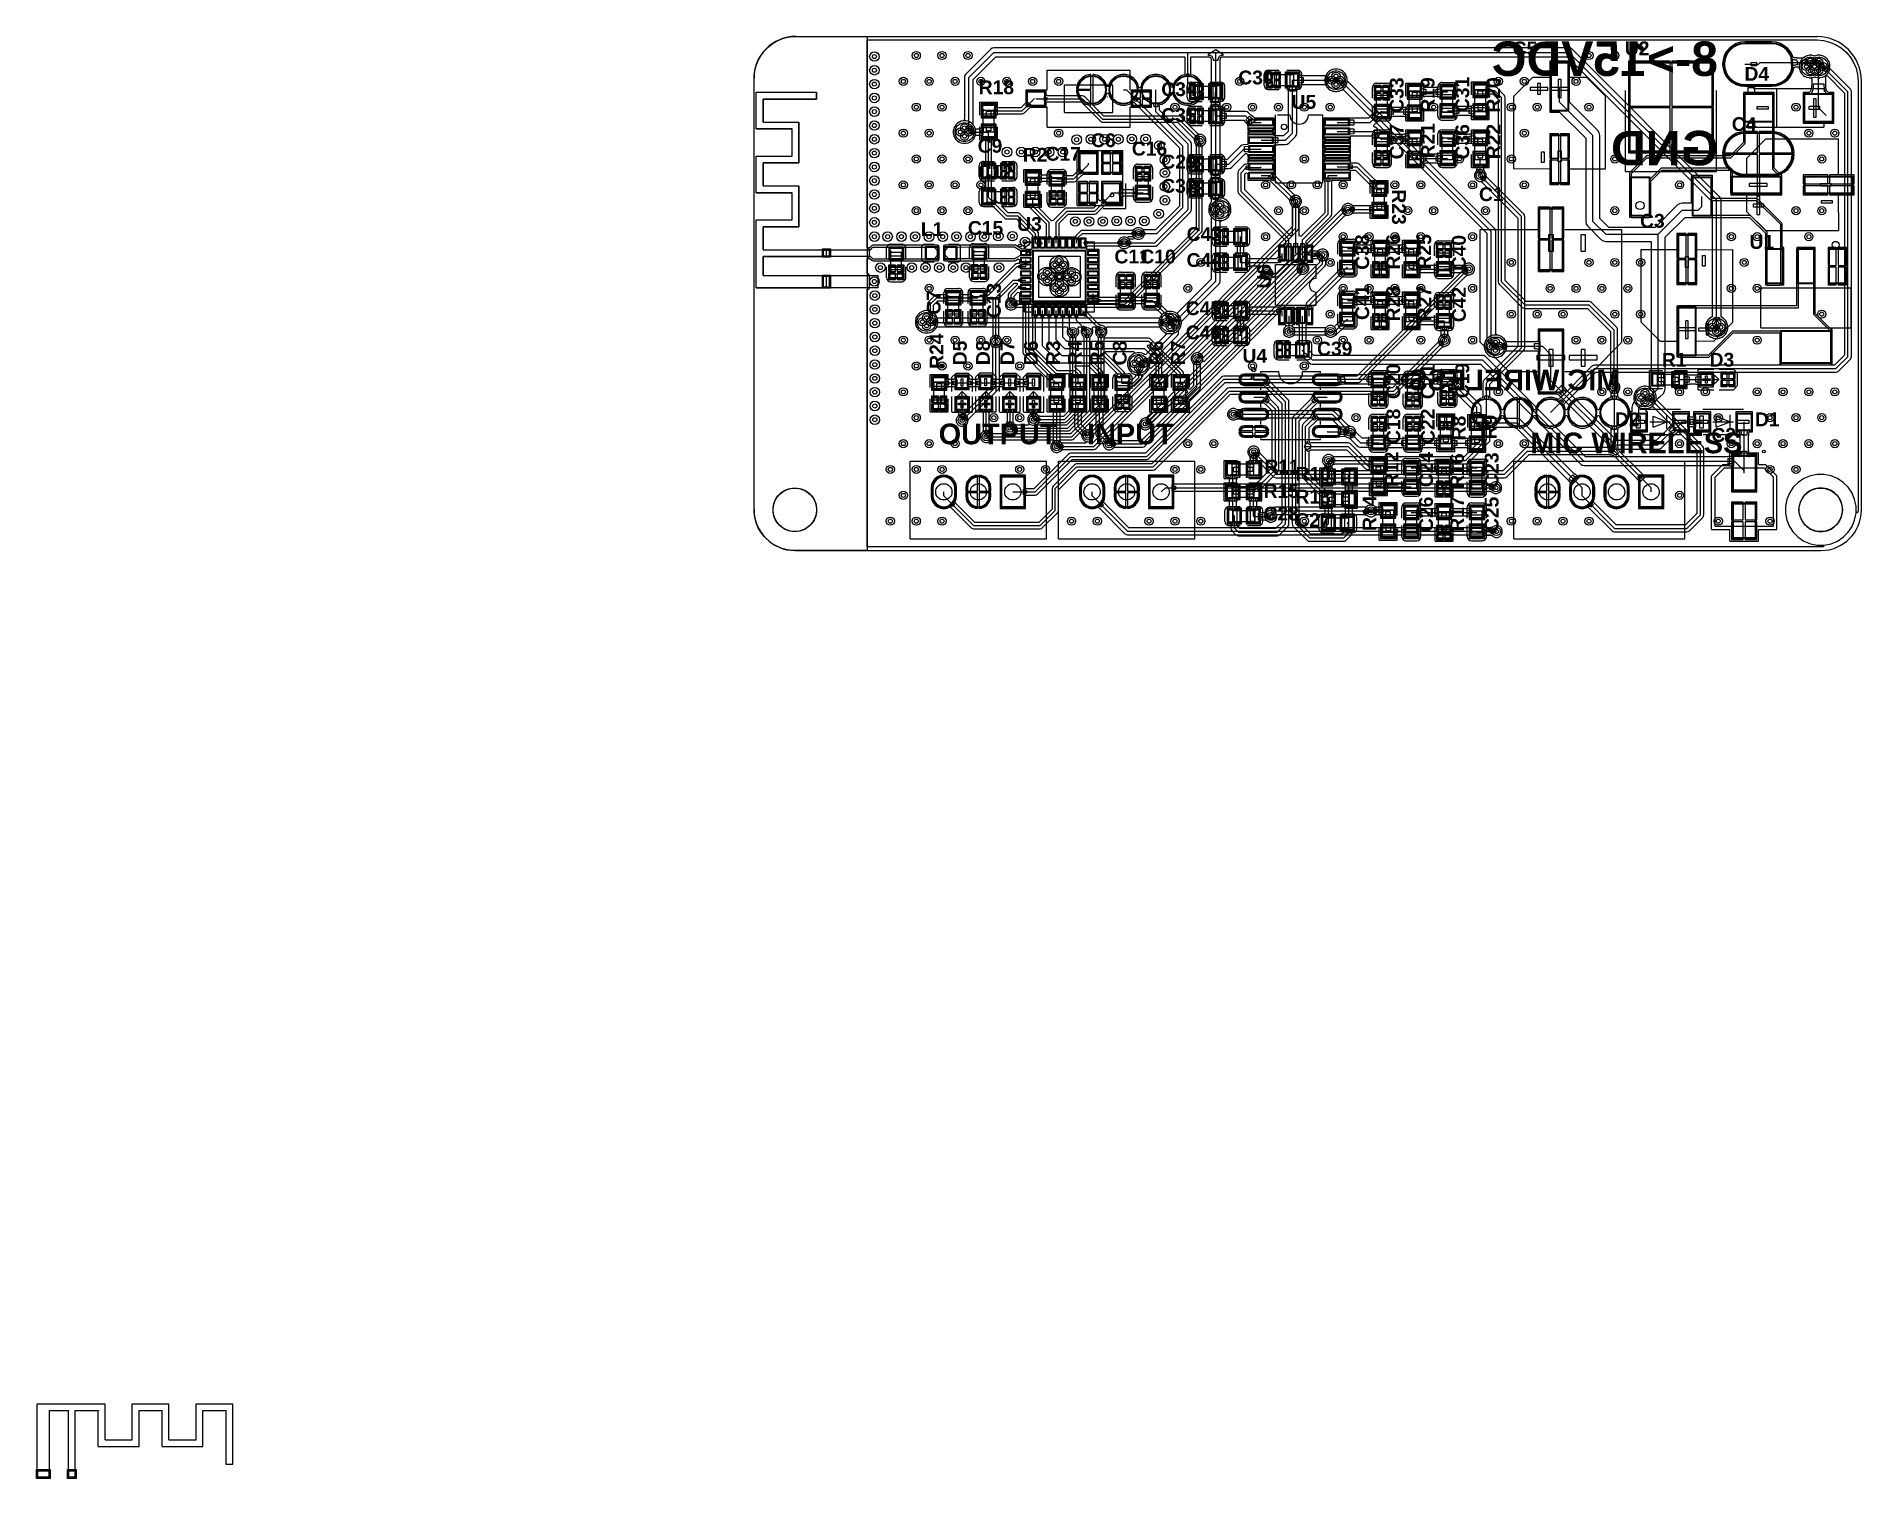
# Model space of a CAD drawing. Extents: x -53 to 82, y -68 to 38.
import ezdxf

# ---------------------------------------------------------------- set-up
doc = ezdxf.new("R2010")
doc.units = 0
for name, color, linetype in [('BOTTOM_LAYER', 5, 'CONTINUOUS'), ('BOTTOM_OVERLAY', 54, 'CONTINUOUS'), ('BOTTOM_PASTE', 16, 'CONTINUOUS'), ('BOTTOM_SOLDER', 6, 'CONTINUOUS'), ('KEEP-OUT_LAYER', 6, 'CONTINUOUS'), ('MECHANICAL_13', 56, 'CONTINUOUS'), ('MECHANICAL_15', 56, 'CONTINUOUS'), ('MECHANICAL_2', 216, 'CONTINUOUS'), ('MECHANICAL_4', 56, 'CONTINUOUS'), ('MECHANICAL_5', 56, 'CONTINUOUS'), ('MECHANICAL_7', 56, 'CONTINUOUS'), ('MULTI-LAYER', 9, 'CONTINUOUS'), ('TOP_LAYER', 1, 'CONTINUOUS'), ('TOP_OVERLAY', 2, 'CONTINUOUS'), ('TOP_PASTE', 8, 'CONTINUOUS'), ('TOP_SOLDER', 216, 'CONTINUOUS')]:
    doc.layers.add(name, color=color, linetype=linetype)
doc.styles.add('ARIAL_BOLD', font='', dxfattribs={"height": 0.2})
doc.styles.get('ARIAL_BOLD').set_extended_font_data('Arial', bold=True)

msp = doc.modelspace()

# ---------------------------------------------------------------- texts
at = {"layer": 'BOTTOM_OVERLAY', "style": 'ARIAL_BOLD', "text_generation_flag": 2}
for s, height, p in [('8->15VDC', 2.54, (70.97, 34.94)), ('GND', 2.54, (70.97, 28.36)), ('MIC WIRELESS', 1.524, (63.78, 11.8))]:
    msp.add_text(s, height=height, dxfattribs=at).set_placement(p)
at = {"layer": 'TOP_OVERLAY', "style": 'ARIAL_BOLD'}
for s, height, p in [('C5', 1.016, (55.85, 36.46)), ('U2', 1.016, (64.11, 36.47)), ('C30', 1.016, (35.65, 34.32)), ('D4', 1.016, (72.92, 34.59)), ('R18', 1.016, (16.54, 33.6)), ('C34', 1.016, (29.98, 33.46)), ('C35', 1.016, (29.98, 31.55)), ('U5', 1.016, (39.57, 32.52)), ('C4', 1.016, (71.98, 30.89)), ('C9', 1.016, (16.46, 29.29)), ('R2', 1.016, (19.79, 28.63)), ('C17', 1.016, (21.46, 28.7)), ('C6', 1.016, (24.81, 29.7)), ('C16', 1.016, (27.81, 29.08)), ('C12', 1.016, (16.46, 27.38)), ('C29', 1.016, (29.98, 28.12)), ('C32', 1.016, (29.98, 26.34)), ('C1', 1.016, (53.37, 25.73)), ('C15', 1.016, (15.74, 23.24)), ('U3', 1.016, (19.37, 23.53)), ('C3', 1.016, (65.23, 23.77)), ('L1', 1.016, (12.28, 23.15)), ('C43', 1.016, (31.85, 22.79)), ('U1', 1.016, (73.29, 22.21)), ('C11', 1.016, (26.53, 21.14)), ('C10', 1.016, (28.44, 21.14)), ('C44', 1.016, (31.84, 20.88)), ('C45', 1.016, (31.78, 17.33)), ('C46', 1.016, (31.78, 15.55)), ('U4', 1.016, (35.96, 13.83)), ('C39', 1.016, (41.45, 14.36)), ('R1', 1.016, (66.84, 13.53)), ('D3', 1.016, (70.35, 13.54)), ('D2', 1.016, (63.38, 9.15)), ('D1', 1.016, (73.69, 9.15)), ('OUTPUT', 1.524, (13.59, 7.82)), ('INPUT', 1.524, (24.51, 7.82)), ('MIC WIRELESS', 1.524, (57.15, 7.16)), ('C2', 1.016, (70.48, 8)), ('R11', 1.016, (37.58, 5.67)), ('R10', 1.016, (39.87, 5.14)), ('R15', 1.016, (37.52, 3.87)), ('R13', 1.016, (39.86, 3.46)), ('C28', 1.016, (37.51, 2.21)), ('C27', 1.016, (39.85, 1.73))]:
    msp.add_text(s, height=height, dxfattribs=at).set_placement(p)
for s, rotation, p in [('C33', 90, (47.82, 32.23)), ('R19', 90, (50.1, 32.24)), ('C31', 90, (52.65, 32.28)), ('R20', 90, (54.93, 32.24)), ('C37', 90, (47.82, 28.8)), ('R21', 90, (50.11, 28.87)), ('C36', 90, (52.65, 28.79)), ('R22', 90, (54.94, 28.81)), ('R23', 270, (46.97, 26.59)), ('C38', 90, (45.28, 20.67)), ('R26', 90, (47.56, 20.69)), ('R25', 90, (49.85, 20.69)), ('C40', 90, (52.4, 20.63)), ('U6', 90, (38.04, 19.28)), ('C7', 90, (13.73, 17.36)), ('C13', 90, (18.16, 17.11)), ('C41', 90, (45.28, 16.97)), ('R28', 90, (47.56, 16.87)), ('R27', 90, (49.86, 16.87)), ('C42', 90, (52.4, 16.81)), ('R24', 90, (13.94, 13.38)), ('D5', 90, (15.66, 13.64)), ('D8', 90, (17.36, 13.65)), ('D7', 90, (19.15, 13.65)), ('D6', 90, (20.89, 13.64)), ('R3', 90, (22.52, 13.65)), ('R4', 90, (24.13, 13.64)), ('R5', 90, (25.77, 13.64)), ('C8', 90, (27.43, 13.63)), ('R6', 90, (30.12, 13.64)), ('R7', 90, (31.72, 13.64)), ('C20', 90, (47.57, 11.15)), ('C21', 90, (50.11, 11.14)), ('C19', 90, (52.65, 11.21)), ('C18', 90, (47.57, 7.84)), ('C22', 90, (50.11, 7.85)), ('R8', 90, (52.39, 8.11)), ('R9', 90, (54.68, 8.18)), ('R12', 90, (47.44, 4.68)), ('C24', 90, (49.98, 4.66)), ('R16', 90, (52.26, 4.55)), ('C23', 90, (54.81, 4.62)), ('R14', 90, (45.82, 1.44)), ('C26', 90, (49.98, 1.36)), ('R17', 90, (52.27, 1.38)), ('C25', 90, (54.81, 1.36))]:
    msp.add_text(s, height=1.016, rotation=rotation, dxfattribs=at).set_placement(p)

# ---------------------------------------------------------------- linework, layer by layer
at = {"layer": 'BOTTOM_LAYER'}
for p, q in [((8.33, 22.29), (8.33, 37.59)), ((8.33, 37.59), (78.26, 37.59)), ((17.42, 36.91), (15.57, 35.05)), ((15.8, 34.82), (17.65, 36.68)), ((16.12, 34.69), (17.79, 36.35)), ((17.53, 36.98), (17.42, 36.91)), ((17.65, 37), (17.53, 36.98)), ((33.96, 37), (17.65, 37)), ((17.65, 36.68), (28.11, 36.68)), ((17.79, 36.35), (31.71, 36.35)), ((28.06, 36.63), (28.11, 36.68)), ((28.11, 36.68), (32, 36.68)), ((31.71, 36.35), (31.71, 35.11)), ((31.93, 36.62), (32, 36.68)), ((31.93, 33.92), (31.93, 36.62)), ((32, 36.68), (33.99, 36.68)), ((32.15, 35.11), (32.15, 36.35)), ((32.15, 36.35), (33.38, 36.35)), ((33.38, 36.35), (33.39, 36.35)), ((33.39, 36.35), (33.39, 36.35)), ((33.39, 36.35), (33.4, 36.35)), ((33.4, 36.35), (33.41, 36.35)), ((33.99, 36.87), (33.41, 36.49)), ((33.41, 36.49), (33.49, 36.48)), ((33.41, 36.35), (33.47, 36.35)), ((33.47, 36.35), (33.52, 36.34)), ((33.49, 36.48), (33.55, 36.47)), ((33.52, 36.34), (33.55, 36.33)), ((33.55, 36.47), (33.61, 36.45)), ((33.55, 36.33), (33.58, 36.31)), ((33.58, 36.31), (33.6, 36.29)), ((33.6, 36.29), (33.62, 36.27)), ((33.61, 36.45), (33.66, 36.43)), ((33.66, 36.43), (33.7, 36.39)), ((33.7, 36.39), (33.73, 36.35)), ((33.73, 36.35), (33.76, 36.3)), ((33.76, 36.3), (33.78, 36.24)), ((33.97, 37), (33.96, 37)), ((33.96, 37), (33.96, 37)), ((34, 37), (33.97, 37)), ((34.56, 36.49), (33.99, 36.87)), ((33.99, 36.87), (33.99, 36.87)), ((33.99, 36.87), (33.99, 36.87)), ((33.99, 36.87), (33.99, 36.87)), ((33.99, 36.87), (33.99, 36.87)), ((33.99, 36.87), (33.99, 36.87)), ((33.99, 36.87), (33.99, 36.87)), ((33.99, 36.87), (33.99, 36.87)), ((33.99, 36.87), (33.99, 36.87)), ((33.99, 36.87), (33.99, 36.87)), ((33.99, 36.87), (33.99, 36.87)), ((33.99, 25.12), (33.99, 36.68)), ((33.99, 36.68), (59.99, 36.68)), ((34.01, 37), (34, 37)), ((59.99, 37), (34.01, 37)), ((34.01, 37), (34.01, 37)), ((34.19, 36.24), (34.21, 36.3)), ((34.21, 36.3), (34.24, 36.35)), ((34.24, 36.35), (34.27, 36.39)), ((34.27, 36.39), (34.31, 36.43)), ((34.31, 36.43), (34.36, 36.45)), ((34.35, 36.27), (34.37, 36.29)), ((34.36, 36.45), (34.42, 36.47)), ((34.37, 36.29), (34.39, 36.31)), ((34.39, 36.31), (34.42, 36.33)), ((34.42, 36.47), (34.48, 36.48)), ((34.42, 36.33), (34.45, 36.34)), ((34.45, 36.34), (34.5, 36.35)), ((34.48, 36.48), (34.56, 36.49)), ((34.5, 36.35), (34.56, 36.35)), ((34.56, 36.35), (34.57, 36.35)), ((34.57, 36.35), (34.58, 36.35)), ((34.58, 36.35), (34.58, 36.35)), ((34.58, 36.35), (34.59, 36.35)), ((34.59, 36.35), (59.86, 36.35)), ((59.86, 36.35), (70.54, 25.67)), ((60.12, 36.98), (59.99, 37)), ((59.99, 36.68), (70.87, 25.81)), ((60.22, 36.91), (60.12, 36.98)), ((71.09, 26.04), (60.22, 36.91)), ((71.43, 36.44), (71.34, 36.13)), ((71.58, 36.72), (71.43, 36.44)), ((71.78, 36.97), (71.58, 36.72)), ((72.03, 37.17), (71.78, 36.97)), ((72.31, 37.32), (72.03, 37.17)), ((72.62, 37.42), (72.31, 37.32)), ((72.94, 37.45), (72.62, 37.42)), ((74.94, 37.45), (72.94, 37.45)), ((74.94, 37.31), (72.94, 37.31)), ((75.26, 37.42), (74.94, 37.45)), ((75.57, 37.32), (75.26, 37.42)), ((75.85, 37.17), (75.57, 37.32)), ((76.1, 36.97), (75.85, 37.17)), ((76.3, 36.72), (76.1, 36.97)), ((76.45, 36.44), (76.3, 36.72)), ((76.41, 35.56), (76.35, 36.32)), ((76.35, 36.32), (76.35, 36.28)), ((76.35, 36.28), (76.37, 36.25)), ((76.47, 36.36), (76.45, 36.44)), ((76.48, 36.35), (76.47, 36.36)), ((76.49, 36.33), (76.48, 36.35)), ((76.49, 36.32), (76.49, 36.33)), ((76.49, 36.33), (76.49, 36.33)), ((76.5, 36.32), (76.49, 36.32)), ((76.52, 36.31), (76.5, 36.32)), ((76.55, 36.29), (76.52, 36.31)), ((76.59, 36.28), (76.55, 36.29)), ((76.65, 36.28), (76.59, 36.28)), ((77.26, 36.28), (77.25, 36.27)), ((77.37, 36.36), (77.26, 36.28)), ((77.39, 36.36), (77.37, 36.36)), ((77.4, 36.37), (77.39, 36.36)), ((77.52, 36.42), (77.4, 36.37)), ((77.45, 36.24), (77.57, 36.3)), ((77.54, 36.42), (77.52, 36.42)), ((77.55, 36.43), (77.54, 36.42)), ((77.68, 36.46), (77.55, 36.43)), ((77.57, 36.3), (77.71, 36.32)), ((77.69, 36.45), (77.68, 36.46)), ((77.71, 36.46), (77.69, 36.45)), ((77.84, 36.46), (77.71, 36.46)), ((77.71, 36.32), (77.77, 36.32)), ((77.77, 36.32), (77.84, 36.32)), ((77.86, 36.45), (77.84, 36.46)), ((77.84, 36.32), (77.97, 36.3)), ((77.87, 36.46), (77.86, 36.45)), ((78, 36.43), (77.87, 36.46)), ((77.97, 36.3), (78.1, 36.24)), ((78.01, 36.42), (78, 36.43)), ((78.03, 36.42), (78.01, 36.42)), ((78.08, 36.4), (78.03, 36.42)), ((78.06, 36.24), (78.18, 36.3)), ((78.13, 36.42), (78.08, 36.4)), ((78.15, 36.42), (78.13, 36.42)), ((78.16, 36.43), (78.15, 36.42)), ((78.29, 36.46), (78.16, 36.43)), ((78.18, 36.3), (78.32, 36.32)), ((78.26, 37.59), (78.27, 37.59)), ((78.27, 37.59), (78.73, 37.55)), ((78.3, 36.45), (78.29, 36.46)), ((78.32, 36.46), (78.3, 36.45)), ((78.47, 36.46), (78.32, 36.46)), ((78.32, 36.32), (78.38, 36.32)), ((78.38, 36.32), (78.38, 36.32)), ((78.38, 36.32), (78.41, 36.32)), ((78.41, 36.32), (78.47, 36.32)), ((78.49, 36.45), (78.47, 36.46)), ((78.47, 36.32), (78.6, 36.3)), ((78.5, 36.46), (78.49, 36.45)), ((78.63, 36.43), (78.5, 36.46)), ((78.6, 36.3), (78.72, 36.25)), ((78.64, 36.42), (78.63, 36.43)), ((78.66, 36.42), (78.64, 36.42)), ((78.78, 36.37), (78.66, 36.42)), ((78.73, 37.55), (79.19, 37.44)), ((78.79, 36.36), (78.78, 36.37)), ((78.8, 36.36), (78.79, 36.36)), ((78.91, 36.29), (78.8, 36.36)), ((78.91, 36.28), (78.91, 36.29)), ((79.19, 37.44), (79.63, 37.26)), ((79.63, 37.26), (80.03, 37.01)), ((80.03, 37.01), (80.39, 36.71)), ((80.39, 36.71), (80.7, 36.35)), ((80.7, 36.35), (80.95, 35.94)), ((15.5, 34.95), (15.48, 34.82)), ((15.57, 35.05), (15.5, 34.95)), ((24.43, 34.97), (24.18, 34.82)), ((24.72, 35.05), (24.43, 34.97)), ((24.8, 35.05), (24.72, 35.05)), ((24.8, 33.98), (24.8, 35.05)), ((25.02, 35.05), (24.93, 35.05)), ((24.93, 35.05), (24.93, 33.92)), ((25.3, 34.97), (25.02, 35.05)), ((25.56, 34.82), (25.3, 34.97)), ((26.77, 34.97), (26.51, 34.82)), ((27.06, 35.05), (26.77, 34.97)), ((27.35, 35.05), (27.06, 35.05)), ((27.64, 34.97), (27.35, 35.05)), ((27.9, 34.82), (27.64, 34.97)), ((29.14, 34.97), (28.89, 34.82)), ((29.43, 35.05), (29.14, 34.97)), ((29.73, 35.05), (29.43, 35.05)), ((30.01, 34.97), (29.73, 35.05)), ((30.27, 34.82), (30.01, 34.97)), ((31.5, 34.97), (31.24, 34.82)), ((31.7, 35.02), (31.5, 34.97)), ((31.71, 35.05), (31.7, 35.03)), ((31.7, 35.03), (31.7, 35.02)), ((31.71, 35.11), (31.71, 35.1)), ((31.71, 35.1), (31.71, 35.07)), ((31.71, 35.07), (31.71, 35.05)), ((31.8, 34.93), (31.81, 34.94)), ((31.81, 34.94), (31.82, 34.96)), ((31.82, 34.96), (31.83, 34.98)), ((31.83, 34.98), (31.84, 35)), ((31.84, 35.06), (31.85, 35.09)), ((31.84, 35.03), (31.84, 35.06)), ((31.84, 35), (31.84, 35.03)), ((31.85, 35.09), (32.02, 35.09)), ((32.02, 35.09), (32.02, 35.06)), ((32.02, 35.06), (32.03, 35.03)), ((32.03, 35.03), (32.03, 35)), ((32.03, 35), (32.04, 34.98)), ((32.04, 34.98), (32.05, 34.96)), ((32.05, 34.96), (32.06, 34.94)), ((32.06, 34.94), (32.07, 34.93)), ((32.16, 35.1), (32.15, 35.11)), ((32.16, 35.07), (32.16, 35.1)), ((32.16, 35.05), (32.16, 35.07)), ((32.17, 35.03), (32.16, 35.05)), ((32.17, 35.02), (32.17, 35.03)), ((32.37, 34.97), (32.17, 35.02)), ((32.63, 34.82), (32.37, 34.97)), ((33.62, 36.27), (33.63, 36.25)), ((33.63, 36.25), (33.65, 36.21)), ((33.65, 36.21), (33.65, 36.16)), ((33.65, 36.16), (33.66, 36.1)), ((33.66, 36.1), (33.66, 36.09)), ((33.66, 36.09), (33.66, 25.66)), ((33.78, 36.24), (33.79, 36.18)), ((33.79, 36.18), (33.79, 36.11)), ((33.79, 36.11), (34.18, 36.11)), ((34.18, 36.18), (34.19, 36.24)), ((34.18, 36.11), (34.18, 36.18)), ((34.31, 36.1), (34.32, 36.16)), ((34.31, 36.09), (34.31, 36.1)), ((34.31, 26.04), (34.31, 36.09)), ((34.32, 36.21), (34.34, 36.25)), ((34.32, 36.16), (34.32, 36.21)), ((34.34, 36.25), (34.35, 36.27)), ((42.11, 35), (42.06, 34.88)), ((42.12, 35.01), (42.11, 35)), ((42.2, 35.14), (42.12, 35.03)), ((42.12, 35.03), (42.12, 35.01)), ((42.18, 34.83), (42.24, 34.95)), ((42.21, 35.15), (42.2, 35.14)), ((42.31, 35.26), (42.21, 35.16)), ((42.21, 35.16), (42.21, 35.15)), ((42.24, 34.95), (42.31, 35.06)), ((42.32, 35.26), (42.31, 35.26)), ((42.31, 35.06), (42.41, 35.16)), ((42.33, 35.27), (42.32, 35.26)), ((42.44, 35.35), (42.33, 35.27)), ((42.41, 35.16), (42.52, 35.23)), ((42.46, 35.35), (42.44, 35.35)), ((42.47, 35.36), (42.46, 35.35)), ((42.59, 35.41), (42.47, 35.36)), ((42.52, 35.23), (42.64, 35.29)), ((42.6, 35.41), (42.59, 35.41)), ((42.62, 35.42), (42.6, 35.41)), ((42.75, 35.45), (42.62, 35.42)), ((42.64, 35.29), (42.78, 35.31)), ((42.76, 35.44), (42.75, 35.45)), ((42.78, 35.45), (42.76, 35.44)), ((42.91, 35.45), (42.78, 35.45)), ((42.78, 35.31), (42.84, 35.31)), ((42.84, 35.31), (42.91, 35.31)), ((42.92, 35.44), (42.91, 35.45)), ((42.91, 35.31), (43.04, 35.29)), ((42.94, 35.45), (42.92, 35.44)), ((43.07, 35.42), (42.94, 35.45)), ((43.04, 35.29), (43.17, 35.23)), ((43.08, 35.41), (43.07, 35.42)), ((43.1, 35.41), (43.08, 35.41)), ((43.22, 35.36), (43.1, 35.41)), ((43.17, 35.23), (43.28, 35.16)), ((43.23, 35.35), (43.22, 35.36)), ((43.24, 35.35), (43.23, 35.35)), ((43.36, 35.27), (43.24, 35.35)), ((43.28, 35.16), (43.38, 35.06)), ((43.36, 35.26), (43.36, 35.27)), ((43.38, 35.26), (43.36, 35.26)), ((43.47, 35.16), (43.38, 35.26)), ((43.38, 35.06), (43.45, 34.95)), ((43.45, 34.95), (43.5, 34.83)), ((43.48, 35.15), (43.47, 35.16)), ((43.49, 35.14), (43.48, 35.15)), ((43.57, 35.03), (43.49, 35.14)), ((43.57, 35.01), (43.57, 35.03)), ((43.58, 35), (43.57, 35.01)), ((43.63, 34.88), (43.58, 35)), ((71.34, 36.13), (71.3, 35.81)), ((71.3, 35.81), (71.34, 35.5)), ((71.34, 35.5), (71.43, 35.19)), ((71.43, 35.19), (71.58, 34.91)), ((72.94, 35.81), (73.94, 35.81)), ((73.42, 35.94), (73.8, 35.95)), ((73.42, 35.69), (73.42, 35.94)), ((73.74, 35.68), (73.42, 35.69)), ((73.79, 35.68), (73.74, 35.68)), ((73.8, 35.68), (73.79, 35.68)), ((73.8, 35.95), (73.8, 35.68)), ((73.8, 35.68), (73.8, 35.68)), ((73.94, 35.81), (74.07, 35.94)), ((74.07, 35.94), (78.38, 35.94)), ((76.3, 34.91), (76.45, 35.19)), ((76.37, 36.25), (76.39, 36.22)), ((76.39, 36.22), (76.42, 36.2)), ((76.42, 35.6), (76.41, 35.56)), ((76.42, 36.2), (76.46, 36.18)), ((76.43, 35.63), (76.42, 35.6)), ((76.44, 35.66), (76.43, 35.63)), ((76.47, 35.68), (76.44, 35.66)), ((76.45, 35.19), (76.54, 35.5)), ((76.46, 36.18), (76.51, 36.16)), ((76.51, 35.7), (76.47, 35.68)), ((76.51, 36.16), (76.57, 36.15)), ((76.55, 35.72), (76.51, 35.7)), ((76.54, 35.5), (76.55, 35.55)), ((76.6, 35.73), (76.55, 35.72)), ((76.55, 35.57), (76.57, 35.58)), ((76.55, 35.56), (76.55, 35.57)), ((76.55, 35.57), (76.55, 35.57)), ((76.55, 35.55), (76.55, 35.56)), ((76.57, 36.15), (76.63, 36.14)), ((76.57, 35.58), (76.59, 35.59)), ((76.59, 35.59), (76.63, 35.6)), ((76.67, 35.74), (76.6, 35.73)), ((76.63, 36.14), (76.7, 36.13)), ((76.63, 35.6), (76.68, 35.61)), ((76.71, 36.27), (76.65, 36.28)), ((76.74, 35.75), (76.67, 35.74)), ((76.68, 35.61), (76.74, 35.61)), ((76.7, 36.13), (76.78, 36.13)), ((76.79, 36.27), (76.71, 36.27)), ((76.82, 35.75), (76.74, 35.75)), ((76.74, 35.61), (76.82, 35.61)), ((76.78, 36.13), (76.82, 35.75)), ((76.8, 36.26), (76.79, 36.27)), ((77.24, 36.26), (76.8, 36.26)), ((76.82, 35.61), (76.82, 35.61)), ((76.82, 35.61), (76.83, 35.61)), ((76.83, 35.61), (76.89, 35.59)), ((76.89, 35.59), (76.95, 35.52)), ((76.95, 35.52), (76.98, 35.39)), ((76.98, 35.39), (76.99, 35.38)), ((76.99, 35.38), (76.99, 35.37)), ((76.99, 35.37), (77.04, 35.25)), ((77.04, 35.25), (77.05, 35.24)), ((77.05, 35.24), (77.05, 35.22)), ((77.05, 35.22), (77.12, 35.11)), ((77.09, 35.7), (77.12, 35.84)), ((77.09, 35.64), (77.09, 35.7)), ((77.09, 35.61), (77.09, 35.64)), ((77.09, 35.61), (77.09, 35.61)), ((77.09, 35.55), (77.09, 35.61)), ((77.11, 35.42), (77.09, 35.55)), ((77.16, 35.3), (77.11, 35.42)), ((77.12, 35.84), (77.17, 35.96)), ((77.12, 35.11), (77.13, 35.11)), ((77.13, 35.11), (77.14, 35.09)), ((77.14, 35.09), (77.23, 35)), ((77.24, 35.19), (77.16, 35.3)), ((77.17, 35.96), (77.24, 36.07)), ((77.23, 35), (77.24, 35)), ((77.25, 36.27), (77.24, 36.27)), ((77.24, 36.27), (77.24, 36.26)), ((77.24, 36.07), (77.34, 36.17)), ((77.33, 35.1), (77.24, 35.19)), ((77.24, 35), (77.25, 34.98)), ((77.25, 34.98), (77.36, 34.91)), ((77.44, 35.03), (77.33, 35.1)), ((77.34, 36.17), (77.45, 36.24)), ((77.43, 36.13), (77.36, 36.13)), ((77.36, 36.13), (77.36, 35.75)), ((77.36, 35.75), (77.4, 35.75)), ((77.4, 35.75), (77.53, 35.74)), ((77.48, 36.13), (77.43, 36.13)), ((77.56, 34.98), (77.44, 35.03)), ((77.52, 36.14), (77.48, 36.13)), ((77.53, 36.14), (77.52, 36.14)), ((77.55, 36.14), (77.53, 36.14)), ((77.53, 35.74), (77.55, 35.74)), ((77.56, 36.15), (77.55, 36.14)), ((77.55, 35.74), (77.56, 35.73)), ((77.56, 35.73), (77.56, 36.15)), ((77.56, 36.15), (77.56, 36.15)), ((77.56, 35.73), (77.56, 35.73)), ((77.68, 34.95), (77.56, 34.98)), ((77.75, 34.95), (77.68, 34.95)), ((77.7, 35.7), (77.72, 35.84)), ((77.7, 35.64), (77.7, 35.7)), ((77.7, 35.57), (77.7, 35.64)), ((77.72, 35.44), (77.7, 35.57)), ((77.72, 35.84), (77.78, 35.96)), ((77.78, 35.31), (77.72, 35.44)), ((77.8, 34.95), (77.75, 34.95)), ((77.78, 35.96), (77.85, 36.07)), ((77.85, 35.2), (77.78, 35.31)), ((77.87, 34.95), (77.8, 34.95)), ((77.8, 34.95), (77.8, 34.95)), ((77.85, 36.07), (77.95, 36.17)), ((77.95, 35.1), (77.85, 35.2)), ((77.99, 34.98), (77.87, 34.95)), ((77.95, 36.17), (78.06, 36.24)), ((78.06, 35.03), (77.95, 35.1)), ((77.97, 35.75), (77.97, 36.13)), ((77.97, 36.13), (78.01, 36.13)), ((78.04, 35.75), (77.97, 35.75)), ((77.99, 35.73), (77.99, 36.15)), ((77.99, 36.15), (77.99, 36.15)), ((77.99, 36.15), (78, 36.14)), ((78, 35.74), (77.99, 35.73)), ((77.99, 35.73), (77.99, 35.73)), ((78.11, 35.03), (77.99, 34.98)), ((78, 36.14), (78.01, 36.14)), ((78.01, 35.74), (78, 35.74)), ((78.01, 36.13), (78.14, 36.14)), ((78.01, 36.14), (78.03, 36.14)), ((78.15, 35.75), (78.01, 35.74)), ((78.03, 36.14), (78.07, 36.13)), ((78.09, 35.75), (78.04, 35.75)), ((78.18, 34.98), (78.06, 35.03)), ((78.07, 36.13), (78.12, 36.13)), ((78.13, 35.74), (78.09, 35.75)), ((78.1, 36.24), (78.21, 36.17)), ((78.22, 35.1), (78.11, 35.03)), ((78.12, 36.13), (78.19, 36.13)), ((78.14, 35.74), (78.13, 35.74)), ((78.14, 36.14), (78.16, 36.14)), ((78.16, 35.74), (78.14, 35.74)), ((78.19, 35.75), (78.15, 35.75)), ((78.16, 36.14), (78.16, 36.15)), ((78.16, 36.15), (78.17, 36.15)), ((78.16, 35.73), (78.16, 35.74)), ((78.17, 35.73), (78.16, 35.73)), ((78.17, 36.15), (78.17, 35.73)), ((78.32, 34.95), (78.18, 34.98)), ((78.19, 36.13), (78.19, 35.75)), ((78.21, 36.17), (78.31, 36.07)), ((78.31, 35.19), (78.22, 35.1)), ((78.47, 36.03), (78.29, 35.85)), ((78.29, 35.85), (78.32, 35.83)), ((78.31, 36.07), (78.38, 35.96)), ((78.39, 35.3), (78.31, 35.19)), ((78.32, 35.83), (78.38, 35.76)), ((78.38, 34.95), (78.32, 34.95)), ((78.38, 35.96), (78.43, 35.84)), ((78.38, 35.94), (80.54, 33.78)), ((78.38, 35.75), (78.57, 35.94)), ((78.38, 35.76), (78.39, 35.75)), ((78.66, 35.48), (78.38, 35.75)), ((78.41, 34.95), (78.38, 34.95)), ((78.39, 35.64), (78.68, 35.94)), ((78.39, 35.75), (78.39, 35.74)), ((78.39, 35.74), (78.4, 35.73)), ((78.41, 35.64), (78.39, 35.64)), ((78.44, 35.42), (78.39, 35.3)), ((78.4, 35.71), (78.61, 35.93)), ((78.4, 35.73), (78.4, 35.72)), ((78.4, 35.72), (78.4, 35.71)), ((78.43, 35.64), (78.41, 35.64)), ((78.41, 34.95), (78.41, 34.95)), ((78.47, 34.95), (78.41, 34.95)), ((78.43, 35.84), (78.46, 35.7)), ((78.46, 35.63), (78.43, 35.64)), ((78.46, 35.55), (78.44, 35.42)), ((78.46, 35.7), (78.46, 35.64)), ((78.46, 35.64), (78.46, 35.64)), ((78.46, 35.64), (78.46, 35.61)), ((78.48, 35.62), (78.46, 35.63)), ((78.46, 35.61), (78.46, 35.55)), ((78.52, 35.99), (78.47, 36.03)), ((78.6, 34.98), (78.47, 34.95)), ((78.5, 35.61), (78.48, 35.62)), ((78.52, 35.6), (78.5, 35.61)), ((78.55, 35.96), (78.52, 35.99)), ((78.55, 35.59), (78.52, 35.6)), ((78.57, 35.95), (78.55, 35.96)), ((78.57, 35.57), (78.55, 35.59)), ((78.58, 35.94), (78.57, 35.95)), ((78.57, 35.94), (78.58, 35.94)), ((78.59, 35.55), (78.57, 35.57)), ((78.58, 35.94), (78.59, 35.93)), ((78.59, 35.93), (78.58, 35.94)), ((78.59, 35.93), (78.62, 35.89)), ((78.6, 35.93), (78.59, 35.93)), ((78.61, 35.53), (78.59, 35.55)), ((78.61, 35.93), (78.6, 35.93)), ((78.72, 35.03), (78.6, 34.98)), ((78.61, 35.93), (78.61, 35.93)), ((78.79, 35.71), (78.61, 35.53)), ((78.62, 35.89), (78.84, 35.66)), ((78.84, 35.66), (78.66, 35.48)), ((78.68, 35.94), (78.69, 35.91)), ((78.69, 35.91), (78.69, 35.89)), ((78.69, 35.89), (78.69, 35.87)), ((78.69, 35.87), (78.7, 35.85)), ((78.69, 35.34), (78.99, 35.63)), ((78.72, 35.34), (78.69, 35.34)), ((78.7, 35.85), (78.71, 35.82)), ((78.71, 35.82), (78.72, 35.8)), ((78.72, 36.25), (78.83, 36.17)), ((78.72, 35.8), (78.74, 35.78)), ((78.74, 35.33), (78.72, 35.34)), ((78.83, 35.1), (78.72, 35.03)), ((78.74, 35.78), (78.75, 35.76)), ((78.76, 35.33), (78.74, 35.33)), ((78.75, 35.76), (78.77, 35.73)), ((78.78, 35.32), (78.76, 35.33)), ((78.77, 35.73), (78.79, 35.71)), ((78.81, 35.31), (78.78, 35.32)), ((78.8, 34.91), (78.91, 34.98)), ((78.83, 35.3), (78.81, 35.31)), ((78.83, 36.17), (78.92, 36.08)), ((78.85, 35.28), (78.83, 35.3)), ((78.92, 35.19), (78.83, 35.1)), ((78.87, 35.27), (78.85, 35.28)), ((78.9, 35.25), (78.87, 35.27)), ((78.92, 35.23), (78.9, 35.25)), ((78.93, 36.27), (78.91, 36.28)), ((78.91, 34.98), (79.02, 34.94)), ((78.92, 36.08), (79, 35.97)), ((79.1, 35.41), (78.92, 35.23)), ((79, 35.3), (78.92, 35.19)), ((79.02, 36.18), (78.93, 36.27)), ((78.99, 35.63), (78.99, 35.61)), ((78.99, 35.61), (78.99, 35.59)), ((78.99, 35.59), (79, 35.56)), ((79, 35.97), (79.04, 35.85)), ((79, 35.56), (79.01, 35.54)), ((79.04, 35.42), (79, 35.3)), ((79.01, 35.54), (79.02, 35.52)), ((79.03, 36.17), (79.02, 36.18)), ((79.02, 35.52), (79.03, 35.5)), ((79.02, 34.94), (80.28, 33.67)), ((79.04, 36.16), (79.03, 36.17)), ((79.03, 35.5), (79.04, 35.47)), ((79.11, 36.05), (79.04, 36.16)), ((79.04, 35.85), (79.07, 35.73)), ((79.07, 35.55), (79.04, 35.42)), ((79.04, 35.47), (79.06, 35.45)), ((79.06, 35.45), (79.08, 35.43)), ((79.07, 35.73), (79.07, 35.66)), ((79.07, 35.66), (79.07, 35.66)), ((79.07, 35.66), (79.07, 35.61)), ((79.07, 35.61), (79.07, 35.55)), ((79.08, 35.43), (79.1, 35.41)), ((79.11, 36.04), (79.11, 36.05)), ((79.12, 36.03), (79.11, 36.04)), ((79.17, 35.91), (79.12, 36.03)), ((79.17, 35.89), (79.17, 35.91)), ((79.18, 35.88), (79.17, 35.89)), ((79.21, 35.75), (79.18, 35.88)), ((79.2, 35.74), (79.21, 35.75)), ((79.21, 35.73), (79.2, 35.74)), ((79.2, 35.53), (79.21, 35.55)), ((79.21, 35.52), (79.2, 35.53)), ((79.2, 35.5), (79.21, 35.52)), ((79.2, 35.49), (79.2, 35.5)), ((80.73, 33.97), (79.2, 35.49)), ((79.21, 35.55), (79.21, 35.73)), ((80.95, 35.94), (81.13, 35.51)), ((81.13, 35.51), (81.24, 35.05)), ((81.24, 35.05), (81.28, 34.58)), ((15.48, 34.82), (15.48, 31.73)), ((15.8, 30.81), (15.8, 34.82)), ((16.12, 31.35), (16.12, 34.69)), ((23.82, 34.35), (23.74, 34.07)), ((23.74, 34.07), (23.74, 33.98)), ((23.74, 33.98), (24.8, 33.98)), ((24.8, 33.86), (23.74, 33.86)), ((23.74, 33.86), (23.74, 33.77)), ((23.74, 33.77), (23.82, 33.48)), ((23.97, 34.61), (23.82, 34.35)), ((24.18, 34.82), (23.97, 34.61)), ((24.8, 32.79), (24.8, 33.86)), ((24.93, 33.92), (24.93, 32.79)), ((25.77, 34.61), (25.56, 34.82)), ((25.92, 34.35), (25.77, 34.61)), ((25.97, 34.16), (25.92, 34.35)), ((25.92, 33.48), (25.97, 33.68)), ((26.1, 34.16), (25.97, 34.16)), ((25.97, 33.68), (26.1, 33.68)), ((26.15, 34.35), (26.1, 34.16)), ((26.1, 33.68), (26.15, 33.48)), ((26.3, 34.61), (26.15, 34.35)), ((26.51, 34.82), (26.3, 34.61)), ((27.2, 33.92), (27.42, 33.92)), ((27.42, 33.92), (31.57, 29.77)), ((28.11, 34.61), (27.9, 34.82)), ((28.25, 34.35), (28.11, 34.61)), ((28.33, 34.07), (28.25, 34.35)), ((28.45, 34.07), (28.33, 34.07)), ((28.53, 34.35), (28.45, 34.07)), ((28.68, 34.61), (28.53, 34.35)), ((28.89, 34.82), (28.68, 34.61)), ((29.58, 32.3), (29.58, 33.92)), ((30.48, 34.61), (30.27, 34.82)), ((30.63, 34.35), (30.48, 34.61)), ((30.69, 34.12), (30.63, 34.35)), ((30.63, 33.48), (30.69, 33.72)), ((30.82, 34.12), (30.69, 34.12)), ((30.69, 33.72), (30.82, 33.72)), ((30.88, 34.35), (30.82, 34.12)), ((30.82, 33.72), (30.88, 33.48)), ((31.03, 34.61), (30.88, 34.35)), ((31.24, 34.82), (31.03, 34.61)), ((31.76, 34.9), (31.77, 34.91)), ((32.11, 34.9), (31.76, 34.9)), ((31.77, 34.91), (31.79, 34.92)), ((31.79, 34.92), (31.8, 34.93)), ((32.07, 34.93), (32.08, 34.92)), ((32.08, 34.92), (32.1, 34.91)), ((32.1, 34.91), (32.11, 34.9)), ((32.84, 34.61), (32.63, 34.82)), ((32.98, 34.35), (32.84, 34.61)), ((33.06, 34.07), (32.98, 34.35)), ((32.98, 33.48), (33.06, 33.77)), ((33.06, 33.77), (33.06, 34.07)), ((42.05, 34.85), (42.02, 34.72)), ((42.02, 34.72), (42.03, 34.71)), ((42.03, 34.71), (42.02, 34.69)), ((42.02, 34.69), (42.02, 34.54)), ((42.02, 34.54), (42.03, 34.52)), ((42.03, 34.52), (42.02, 34.51)), ((42.02, 34.51), (42.05, 34.38)), ((42.06, 34.87), (42.05, 34.85)), ((42.05, 34.38), (42.06, 34.37)), ((42.06, 34.88), (42.06, 34.87)), ((42.06, 34.37), (42.06, 34.36)), ((42.06, 34.36), (42.11, 34.24)), ((42.11, 34.24), (42.12, 34.23)), ((42.12, 34.23), (42.12, 34.21)), ((42.12, 34.21), (42.19, 34.1)), ((42.16, 34.69), (42.18, 34.83)), ((42.16, 34.63), (42.16, 34.69)), ((42.16, 34.6), (42.16, 34.63)), ((42.16, 34.6), (42.16, 34.6)), ((42.16, 34.54), (42.16, 34.6)), ((42.18, 34.41), (42.16, 34.54)), ((42.23, 34.29), (42.18, 34.41)), ((42.19, 34.1), (42.2, 34.1)), ((42.2, 34.1), (42.21, 34.08)), ((42.21, 34.08), (42.3, 33.99)), ((42.31, 34.18), (42.23, 34.29)), ((42.3, 33.99), (42.31, 33.99)), ((42.4, 34.09), (42.31, 34.18)), ((42.31, 33.99), (42.32, 33.97)), ((42.32, 33.97), (42.43, 33.9)), ((42.51, 34.02), (42.4, 34.09)), ((42.43, 33.9), (42.44, 33.9)), ((42.44, 33.9), (42.45, 33.89)), ((42.45, 33.89), (42.57, 33.84)), ((42.63, 33.97), (42.51, 34.02)), ((42.57, 33.84), (42.59, 33.84)), ((42.59, 33.84), (42.6, 33.83)), ((42.6, 33.83), (42.73, 33.81)), ((42.75, 33.94), (42.63, 33.97)), ((42.73, 33.81), (42.74, 33.81)), ((42.74, 33.81), (42.75, 33.8)), ((42.82, 33.94), (42.75, 33.94)), ((42.75, 33.8), (42.93, 33.8)), ((42.87, 33.94), (42.82, 33.94)), ((42.93, 33.94), (42.87, 33.94)), ((42.87, 33.94), (42.87, 33.94)), ((43.06, 33.97), (42.93, 33.94)), ((42.93, 33.8), (42.95, 33.81)), ((42.95, 33.81), (42.96, 33.81)), ((42.96, 33.81), (43.09, 33.83)), ((43.18, 34.02), (43.06, 33.97)), ((43.09, 33.83), (43.1, 33.84)), ((43.1, 33.84), (43.11, 33.84)), ((43.11, 33.84), (43.23, 33.89)), ((43.15, 34.62), (54.28, 23.5)), ((43.16, 34.32), (43.45, 34.62)), ((43.17, 34.32), (43.16, 34.32)), ((43.16, 34.32), (43.16, 34.32)), ((43.18, 34.31), (43.17, 34.32)), ((43.29, 34.22), (43.18, 34.31)), ((43.29, 34.09), (43.18, 34.02)), ((43.23, 33.89), (43.24, 33.9)), ((43.24, 33.9), (43.26, 33.9)), ((43.26, 33.9), (43.35, 33.96)), ((43.31, 34.19), (43.29, 34.22)), ((43.38, 34.18), (43.29, 34.09)), ((43.58, 34.46), (43.31, 34.19)), ((43.35, 33.96), (53.96, 23.36)), ((43.45, 34.29), (43.38, 34.18)), ((43.45, 34.62), (43.46, 34.61)), ((43.5, 34.41), (43.45, 34.29)), ((43.46, 34.61), (43.46, 34.6)), ((43.46, 34.6), (43.47, 34.59)), ((43.47, 34.59), (43.47, 34.58)), ((43.47, 34.58), (43.5, 34.55)), ((43.5, 34.83), (43.53, 34.69)), ((43.5, 34.55), (43.54, 34.51)), ((43.53, 34.54), (43.5, 34.41)), ((43.53, 34.69), (43.53, 34.63)), ((43.53, 34.63), (43.53, 34.63)), ((43.53, 34.63), (43.53, 34.6)), ((43.53, 34.6), (43.53, 34.54)), ((43.54, 34.51), (43.58, 34.46)), ((43.63, 34.87), (43.63, 34.88)), ((43.64, 34.85), (43.63, 34.87)), ((43.66, 34.72), (43.64, 34.85)), ((43.66, 34.71), (43.66, 34.72)), ((43.67, 34.69), (43.66, 34.71)), ((43.67, 34.57), (43.67, 34.69)), ((43.68, 34.56), (43.67, 34.57)), ((43.68, 34.55), (43.68, 34.56)), ((54.51, 23.72), (43.68, 34.55)), ((71.58, 34.91), (71.78, 34.66)), ((71.78, 34.66), (72.03, 34.45)), ((72.03, 34.45), (72.31, 34.3)), ((72.31, 34.3), (72.62, 34.21)), ((72.62, 34.21), (72.94, 34.18)), ((72.94, 34.31), (74.94, 34.31)), ((72.94, 34.18), (74.94, 34.18)), ((74.94, 34.18), (75.26, 34.21)), ((75.26, 34.21), (75.57, 34.3)), ((75.57, 34.3), (75.85, 34.45)), ((75.85, 34.45), (76.1, 34.66)), ((76.1, 34.66), (76.3, 34.91)), ((77.36, 34.91), (77.37, 34.91)), ((77.37, 34.91), (77.38, 34.9)), ((77.38, 34.9), (77.5, 34.85)), ((77.5, 34.85), (77.52, 34.85)), ((77.52, 34.85), (77.53, 34.84)), ((77.53, 34.84), (77.66, 34.82)), ((77.66, 34.82), (77.67, 34.82)), ((77.67, 34.82), (77.68, 34.81)), ((77.68, 34.81), (77.87, 34.81)), ((77.87, 34.81), (77.88, 34.82)), ((77.88, 34.82), (77.89, 34.82)), ((77.89, 34.82), (78.02, 34.84)), ((78.02, 34.84), (78.03, 34.85)), ((78.03, 34.85), (78.05, 34.85)), ((78.05, 34.85), (78.09, 34.87)), ((78.09, 34.87), (78.13, 34.85)), ((78.13, 34.85), (78.15, 34.85)), ((78.15, 34.85), (78.16, 34.84)), ((78.16, 34.84), (78.29, 34.82)), ((78.29, 34.82), (78.3, 34.82)), ((78.3, 34.82), (78.32, 34.81)), ((78.32, 34.81), (78.47, 34.81)), ((78.47, 34.81), (78.49, 34.82)), ((78.49, 34.82), (78.5, 34.82)), ((78.5, 34.82), (78.63, 34.84)), ((78.63, 34.84), (78.64, 34.85)), ((78.64, 34.85), (78.66, 34.85)), ((78.66, 34.85), (78.78, 34.9)), ((78.78, 34.9), (78.79, 34.91)), ((78.79, 34.91), (78.8, 34.91)), ((80.28, 33.67), (80.28, 14.38)), ((80.54, 14.27), (80.54, 33.78)), ((80.78, 33.88), (80.73, 33.97)), ((80.8, 33.78), (80.78, 33.88)), ((80.8, 14.27), (80.8, 33.78)), ((81.28, 34.58), (81.28, 34.57)), ((81.28, 34.57), (81.28, 2.98)), ((23.82, 33.48), (23.97, 33.23)), ((23.97, 33.23), (24.18, 33.02)), ((24.18, 33.02), (24.43, 32.87)), ((24.43, 32.87), (24.72, 32.79)), ((24.72, 32.79), (24.8, 32.79)), ((24.93, 32.79), (25.02, 32.79)), ((25.02, 32.79), (25.3, 32.87)), ((25.3, 32.87), (25.56, 33.02)), ((25.56, 33.02), (25.77, 33.23)), ((25.77, 33.23), (25.92, 33.48)), ((26.15, 33.48), (26.3, 33.23)), ((26.3, 33.23), (26.51, 33.02)), ((26.51, 33.02), (26.77, 32.87)), ((26.77, 32.87), (27.06, 32.79)), ((27.06, 32.79), (27.35, 32.79)), ((27.35, 32.79), (27.64, 32.87)), ((27.64, 32.87), (27.9, 33.02)), ((27.84, 33.14), (28.14, 33.55)), ((27.86, 33.16), (27.84, 33.14)), ((27.88, 33.17), (27.86, 33.16)), ((27.9, 33.17), (27.88, 33.17)), ((27.93, 33.17), (27.9, 33.17)), ((27.9, 33.02), (27.91, 33.03)), ((27.91, 33.03), (27.91, 33.03)), ((27.91, 33.03), (27.91, 33.03)), ((27.91, 33.03), (27.92, 33.03)), ((27.92, 33.03), (27.94, 33.02)), ((27.95, 33.16), (27.93, 33.17)), ((27.94, 33.02), (27.96, 33)), ((27.98, 33.15), (27.95, 33.16)), ((27.96, 33), (27.98, 32.98)), ((28.01, 33.13), (27.98, 33.15)), ((27.98, 32.98), (28.02, 32.95)), ((28.04, 33.11), (28.01, 33.13)), ((28.02, 32.95), (28.02, 32.95)), ((28.02, 32.95), (28.03, 32.94)), ((28.03, 32.94), (28.04, 32.94)), ((28.08, 33.08), (28.04, 33.11)), ((28.04, 32.94), (31.31, 29.66)), ((28.11, 33.05), (28.08, 33.08)), ((28.26, 33.26), (28.11, 33.05)), ((28.14, 33.55), (28.13, 33.53)), ((28.13, 33.53), (28.13, 33.5)), ((28.13, 33.5), (28.13, 33.48)), ((28.13, 33.48), (28.13, 33.45)), ((28.13, 33.45), (28.14, 33.42)), ((28.14, 33.42), (28.16, 33.39)), ((28.16, 33.39), (28.18, 33.36)), ((28.18, 33.36), (28.2, 33.33)), ((28.2, 33.33), (28.23, 33.29)), ((28.23, 33.29), (28.26, 33.26)), ((29.35, 32.94), (29.32, 32.95)), ((29.32, 32.95), (29.83, 32.95)), ((29.37, 32.93), (29.35, 32.94)), ((29.39, 32.91), (29.37, 32.93)), ((29.41, 32.89), (29.39, 32.91)), ((29.42, 32.87), (29.41, 32.89)), ((29.43, 32.84), (29.42, 32.87)), ((29.44, 32.8), (29.43, 32.84)), ((29.45, 32.76), (29.44, 32.8)), ((29.45, 32.72), (29.45, 32.76)), ((29.45, 32.67), (29.45, 32.72)), ((29.71, 32.67), (29.45, 32.67)), ((29.58, 32.3), (31.95, 29.93)), ((29.72, 32.8), (29.71, 32.76)), ((29.71, 32.76), (29.71, 32.72)), ((29.71, 32.72), (29.71, 32.67)), ((29.73, 32.84), (29.72, 32.8)), ((29.74, 32.87), (29.73, 32.84)), ((29.75, 32.89), (29.74, 32.87)), ((29.77, 32.91), (29.75, 32.89)), ((29.79, 32.93), (29.77, 32.91)), ((29.81, 32.94), (29.79, 32.93)), ((29.83, 32.95), (29.81, 32.94)), ((29.84, 32.71), (29.85, 32.75)), ((29.84, 32.67), (29.84, 32.71)), ((29.84, 32.66), (29.84, 32.67)), ((29.84, 32.41), (29.84, 32.66)), ((32.14, 30.11), (29.84, 32.41)), ((29.85, 32.77), (29.86, 32.79)), ((29.85, 32.75), (29.85, 32.77)), ((29.86, 32.81), (29.87, 32.82)), ((29.86, 32.79), (29.86, 32.81)), ((29.87, 32.82), (29.87, 32.82)), ((29.87, 32.82), (29.88, 32.82)), ((29.88, 32.82), (29.9, 32.84)), ((29.9, 32.84), (30.01, 32.87)), ((30.01, 32.87), (30.27, 33.02)), ((30.27, 33.02), (30.48, 33.23)), ((30.48, 33.23), (30.63, 33.48)), ((30.88, 33.48), (31.03, 33.23)), ((31.03, 33.23), (31.24, 33.02)), ((31.24, 33.02), (31.5, 32.87)), ((31.5, 32.87), (31.79, 32.79)), ((31.79, 32.79), (32.08, 32.79)), ((32.08, 32.79), (32.37, 32.87)), ((32.37, 32.87), (32.63, 33.02)), ((32.63, 33.02), (32.84, 33.23)), ((32.84, 33.23), (32.98, 33.48)), ((14.7, 31.04), (14.67, 30.9)), ((14.67, 30.9), (14.68, 30.89)), ((14.71, 31.05), (14.7, 31.04)), ((14.76, 31.19), (14.71, 31.06)), ((14.71, 31.06), (14.71, 31.05)), ((14.77, 31.2), (14.76, 31.19)), ((14.85, 31.32), (14.77, 31.21)), ((14.77, 31.21), (14.77, 31.2)), ((14.81, 30.88), (14.83, 31.01)), ((14.83, 31.01), (14.89, 31.14)), ((14.86, 31.33), (14.85, 31.32)), ((14.96, 31.44), (14.86, 31.34)), ((14.86, 31.34), (14.86, 31.33)), ((14.89, 31.14), (14.96, 31.25)), ((14.97, 31.45), (14.96, 31.44)), ((14.96, 31.25), (15.06, 31.34)), ((14.98, 31.46), (14.97, 31.45)), ((15.09, 31.53), (14.98, 31.46)), ((15.06, 31.34), (15.17, 31.42)), ((15.11, 31.53), (15.09, 31.53)), ((15.12, 31.54), (15.11, 31.53)), ((15.24, 31.6), (15.12, 31.54)), ((15.17, 31.42), (15.29, 31.47)), ((15.26, 31.6), (15.24, 31.6)), ((15.27, 31.6), (15.26, 31.6)), ((15.4, 31.63), (15.27, 31.6)), ((15.29, 31.47), (15.43, 31.5)), ((15.48, 31.73), (15.4, 31.63)), ((15.43, 31.5), (15.49, 31.5)), ((15.49, 31.5), (15.56, 31.5)), ((15.56, 31.5), (15.69, 31.47)), ((15.59, 31.03), (15.6, 31.04)), ((15.59, 31.02), (15.59, 31.03)), ((16.01, 31.02), (15.59, 31.02)), ((15.6, 31.07), (15.61, 31.1)), ((15.6, 31.05), (15.6, 31.07)), ((15.6, 31.04), (15.6, 31.05)), ((15.61, 31.22), (15.99, 31.22)), ((15.61, 31.16), (15.61, 31.22)), ((15.61, 31.1), (15.61, 31.16)), ((15.69, 31.47), (15.82, 31.42)), ((15.82, 31.42), (15.93, 31.34)), ((15.93, 31.34), (16.03, 31.25)), ((15.99, 31.22), (15.99, 31.19)), ((15.99, 31.19), (16, 31.05)), ((16, 31.05), (16, 31.04)), ((16, 31.04), (16.01, 31.03)), ((16.01, 31.03), (16.01, 31.02)), ((16.03, 31.25), (16.1, 31.14)), ((16.1, 31.14), (16.15, 31.01)), ((16.12, 31.34), (16.12, 31.35)), ((16.13, 31.33), (16.12, 31.34)), ((16.14, 31.32), (16.13, 31.33)), ((16.22, 31.21), (16.14, 31.32)), ((16.15, 31.01), (16.18, 30.88)), ((16.22, 31.2), (16.22, 31.21)), ((16.23, 31.19), (16.22, 31.2)), ((16.28, 31.06), (16.23, 31.19)), ((16.28, 31.05), (16.28, 31.06)), ((16.29, 31.04), (16.28, 31.05)), ((16.31, 30.9), (16.29, 31.04)), ((16.31, 30.89), (16.31, 30.9)), ((14.68, 30.89), (14.67, 30.88)), ((14.67, 30.88), (14.67, 30.72)), ((14.67, 30.72), (14.68, 30.71)), ((14.68, 30.71), (14.67, 30.69)), ((14.67, 30.69), (14.7, 30.57)), ((14.7, 30.57), (14.71, 30.55)), ((14.71, 30.55), (14.71, 30.54)), ((14.71, 30.54), (14.76, 30.42)), ((14.76, 30.42), (14.77, 30.41)), ((14.77, 30.41), (14.77, 30.4)), ((14.77, 30.4), (14.84, 30.29)), ((14.81, 30.81), (14.81, 30.88)), ((14.81, 30.78), (14.81, 30.81)), ((14.81, 30.78), (14.81, 30.78)), ((14.81, 30.72), (14.81, 30.78)), ((14.83, 30.59), (14.81, 30.72)), ((14.88, 30.47), (14.83, 30.59)), ((14.84, 30.29), (14.85, 30.28)), ((14.85, 30.28), (14.86, 30.27)), ((14.86, 30.27), (14.95, 30.17)), ((14.96, 30.36), (14.88, 30.47)), ((14.95, 30.17), (14.96, 30.17)), ((15.05, 30.27), (14.96, 30.36)), ((14.96, 30.17), (14.97, 30.16)), ((14.97, 30.16), (15.08, 30.09)), ((15.16, 30.2), (15.05, 30.27)), ((15.08, 30.09), (15.09, 30.08)), ((15.09, 30.08), (15.1, 30.07)), ((15.1, 30.07), (15.22, 30.02)), ((15.28, 30.15), (15.16, 30.2)), ((15.22, 30.02), (15.24, 30.02)), ((15.24, 30.02), (15.25, 30.01)), ((15.25, 30.01), (15.38, 29.99)), ((15.4, 30.12), (15.28, 30.15)), ((15.38, 29.99), (15.39, 29.99)), ((15.39, 29.99), (15.4, 29.99)), ((15.47, 30.12), (15.4, 30.12)), ((15.4, 29.99), (15.58, 29.99)), ((15.52, 30.12), (15.47, 30.12)), ((15.58, 30.12), (15.52, 30.12)), ((15.52, 30.12), (15.52, 30.12)), ((15.71, 30.15), (15.58, 30.12)), ((15.58, 29.99), (15.6, 29.99)), ((15.6, 29.99), (15.61, 29.99)), ((15.61, 29.99), (15.74, 30.01)), ((15.83, 30.2), (15.71, 30.15)), ((15.74, 30.01), (15.75, 30.02)), ((15.75, 30.02), (15.76, 30.02)), ((15.76, 30.02), (15.88, 30.07)), ((15.94, 30.27), (15.83, 30.2)), ((15.88, 30.07), (15.89, 30.08)), ((15.89, 30.08), (15.91, 30.09)), ((15.91, 30.09), (16.02, 30.16)), ((16.03, 30.36), (15.94, 30.27)), ((16.02, 30.16), (16.02, 30.17)), ((16.02, 30.17), (16.04, 30.17)), ((16.1, 30.47), (16.03, 30.36)), ((16.04, 30.17), (16.13, 30.27)), ((16.15, 30.59), (16.1, 30.47)), ((16.13, 30.28), (16.15, 30.29)), ((16.13, 30.27), (16.13, 30.28)), ((16.18, 30.72), (16.15, 30.59)), ((16.15, 30.29), (16.22, 30.4)), ((16.18, 30.88), (16.18, 30.81)), ((16.18, 30.81), (16.18, 30.81)), ((16.18, 30.81), (16.18, 30.78)), ((16.18, 30.78), (16.18, 30.72)), ((16.22, 30.41), (16.23, 30.42)), ((16.22, 30.4), (16.22, 30.41)), ((16.23, 30.42), (16.28, 30.54)), ((16.28, 30.55), (16.29, 30.57)), ((16.28, 30.54), (16.28, 30.55)), ((16.29, 30.57), (16.31, 30.69)), ((16.32, 30.88), (16.31, 30.89)), ((16.31, 30.71), (16.32, 30.72)), ((16.31, 30.69), (16.31, 30.71)), ((16.32, 30.72), (16.32, 30.88)), ((31.31, 29.66), (31.31, 25.36)), ((31.57, 25.25), (31.57, 29.77)), ((31.95, 25.1), (31.95, 29.93)), ((32.19, 30.03), (32.14, 30.11)), ((32.21, 29.93), (32.19, 30.03)), ((32.21, 25.1), (32.21, 29.93)), ((32.48, 30.44), (32.42, 30.29)), ((32.42, 30.29), (32.42, 30.12)), ((32.42, 30.12), (32.47, 29.99)), ((32.47, 29.99), (32.47, 29.97)), ((32.47, 29.97), (32.49, 29.94)), ((32.6, 30.56), (32.48, 30.44)), ((32.49, 29.94), (32.5, 29.92)), ((32.5, 29.92), (32.52, 29.87)), ((32.52, 29.87), (32.53, 29.85)), ((32.53, 29.85), (32.54, 29.83)), ((32.54, 29.83), (32.54, 29.81)), ((32.54, 29.81), (32.54, 29.8)), ((32.54, 29.8), (32.55, 29.78)), ((32.55, 29.78), (32.55, 29.76)), ((32.55, 29.76), (32.55, 29.75)), ((32.55, 29.75), (32.55, 23.69)), ((32.61, 30.01), (32.59, 30.04)), ((32.59, 30.04), (33, 29.94)), ((32.76, 30.63), (32.6, 30.56)), ((32.62, 29.98), (32.61, 30.01)), ((32.65, 29.92), (32.62, 29.98)), ((32.66, 29.9), (32.65, 29.92)), ((32.67, 29.87), (32.66, 29.9)), ((32.68, 29.84), (32.67, 29.87)), ((32.68, 29.82), (32.68, 29.84)), ((32.68, 29.79), (32.68, 29.82)), ((32.68, 29.77), (32.68, 29.79)), ((32.86, 29.72), (32.68, 29.77)), ((32.93, 30.63), (32.76, 30.63)), ((32.77, 30.13), (32.84, 30.2)), ((32.77, 23.6), (32.77, 30.13)), ((32.87, 29.78), (32.86, 29.75)), ((32.86, 29.75), (32.86, 29.72)), ((32.88, 29.82), (32.87, 29.8)), ((32.87, 29.8), (32.87, 29.78)), ((32.9, 29.85), (32.88, 29.82)), ((32.91, 29.87), (32.9, 29.85)), ((32.93, 29.89), (32.91, 29.87)), ((33.08, 30.56), (32.93, 30.63)), ((32.95, 29.91), (32.93, 29.89)), ((32.97, 29.93), (32.95, 29.91)), ((33, 29.94), (32.97, 29.93)), ((32.99, 29.7), (33, 29.71)), ((33, 29.69), (32.99, 29.7)), ((32.99, 23.6), (32.99, 29.69)), ((32.99, 29.69), (33, 29.69)), ((33, 29.76), (33.01, 29.77)), ((33, 29.75), (33, 29.76)), ((33, 29.74), (33, 29.75)), ((33, 29.71), (33, 29.74)), ((33.01, 29.78), (33.02, 29.79)), ((33.01, 29.77), (33.01, 29.78)), ((33.02, 29.79), (33.03, 29.79)), ((33.03, 29.79), (33.04, 29.8)), ((33.04, 29.8), (33.05, 29.82)), ((33.05, 29.82), (33.07, 29.83)), ((33.07, 29.83), (33.08, 29.84)), ((33.2, 30.44), (33.08, 30.56)), ((33.08, 29.84), (33.2, 29.96)), ((33.08, 29.84), (33.08, 29.84)), ((33.27, 30.29), (33.2, 30.44)), ((33.2, 29.96), (33.27, 30.12)), ((33.27, 30.12), (33.27, 30.29)), ((71.43, 29.84), (71.34, 29.53)), ((71.58, 30.12), (71.43, 29.84)), ((71.78, 30.37), (71.58, 30.12)), ((72.03, 30.57), (71.78, 30.37)), ((72.31, 30.72), (72.03, 30.57)), ((72.62, 30.81), (72.31, 30.72)), ((72.94, 30.84), (72.62, 30.81)), ((73.88, 30.84), (72.94, 30.84)), ((74.94, 30.71), (72.94, 30.71)), ((73.88, 29.27), (73.88, 30.84)), ((74.94, 30.84), (74, 30.84)), ((74, 30.84), (74, 29.27)), ((75.26, 30.81), (74.94, 30.84)), ((75.57, 30.72), (75.26, 30.81)), ((75.85, 30.57), (75.57, 30.72)), ((76.1, 30.37), (75.85, 30.57)), ((76.3, 30.12), (76.1, 30.37)), ((76.45, 29.84), (76.3, 30.12)), ((76.54, 29.53), (76.45, 29.84)), ((71.34, 29.53), (71.31, 29.27)), ((71.31, 29.27), (73.88, 29.27)), ((73.88, 29.15), (71.31, 29.15)), ((71.31, 29.15), (71.34, 28.89)), ((71.34, 28.89), (71.43, 28.58)), ((71.43, 28.58), (71.58, 28.3)), ((71.58, 28.3), (71.78, 28.05)), ((73.88, 27.58), (73.88, 29.15)), ((74, 29.27), (76.57, 29.27)), ((76.57, 29.15), (74, 29.15)), ((74, 29.15), (74, 27.58)), ((76.1, 28.05), (76.3, 28.3)), ((76.3, 28.3), (76.45, 28.58)), ((76.45, 28.58), (76.54, 28.89)), ((76.57, 29.27), (76.54, 29.53)), ((76.54, 28.89), (76.57, 29.15)), ((53.11, 27.85), (53.04, 27.69)), ((53.04, 27.69), (53.04, 27.52)), ((53.04, 27.52), (53.11, 27.37)), ((53.23, 27.97), (53.11, 27.85)), ((53.11, 27.37), (53.23, 27.25)), ((53.38, 28.04), (53.23, 27.97)), ((53.23, 27.25), (53.38, 27.18)), ((53.55, 28.04), (53.38, 28.04)), ((53.38, 27.18), (53.44, 27.18)), ((53.44, 27.18), (53.46, 27.17)), ((53.46, 27.17), (53.48, 27.17)), ((53.47, 27.61), (56.49, 24.59)), ((53.47, 27.31), (53.77, 27.61)), ((53.49, 27.31), (53.47, 27.31)), ((53.48, 27.17), (53.49, 27.17)), ((53.52, 27.31), (53.49, 27.31)), ((53.49, 27.17), (53.5, 27.17)), ((53.5, 27.17), (53.51, 27.16)), ((53.51, 27.16), (53.53, 27.16)), ((53.54, 27.3), (53.52, 27.31)), ((53.53, 27.16), (53.54, 27.15)), ((53.56, 27.29), (53.54, 27.3)), ((53.54, 27.15), (53.55, 27.14)), ((53.71, 27.97), (53.55, 28.04)), ((53.55, 27.14), (53.57, 27.13)), ((53.58, 27.28), (53.56, 27.29)), ((53.57, 27.13), (53.58, 27.12)), ((53.61, 27.27), (53.58, 27.28)), ((53.58, 27.12), (53.6, 27.1)), ((53.6, 27.1), (53.61, 27.1)), ((53.63, 27.26), (53.61, 27.27)), ((53.61, 27.1), (56.23, 24.48)), ((53.65, 27.24), (53.63, 27.26)), ((53.67, 27.22), (53.65, 27.24)), ((53.7, 27.2), (53.67, 27.22)), ((53.88, 27.38), (53.7, 27.2)), ((53.83, 27.85), (53.71, 27.97)), ((53.77, 27.61), (53.77, 27.58)), ((53.77, 27.58), (53.77, 27.56)), ((53.77, 27.56), (53.78, 27.54)), ((53.78, 27.54), (53.78, 27.51)), ((53.78, 27.51), (53.79, 27.49)), ((53.79, 27.49), (53.81, 27.47)), ((53.81, 27.47), (53.82, 27.45)), ((53.82, 27.45), (53.84, 27.42)), ((53.89, 27.69), (53.83, 27.85)), ((53.84, 27.42), (53.86, 27.4)), ((53.86, 27.4), (53.88, 27.38)), ((53.89, 27.63), (53.89, 27.69)), ((53.9, 27.61), (53.89, 27.63)), ((53.9, 27.6), (53.9, 27.61)), ((53.91, 27.59), (53.9, 27.6)), ((53.91, 27.57), (53.91, 27.59)), ((53.91, 27.56), (53.91, 27.57)), ((53.92, 27.55), (53.91, 27.56)), ((53.92, 27.54), (53.92, 27.55)), ((53.93, 27.52), (53.92, 27.54)), ((53.94, 27.51), (53.93, 27.52)), ((53.96, 27.49), (53.94, 27.51)), ((53.98, 27.47), (53.96, 27.49)), ((53.98, 27.46), (53.98, 27.47)), ((56.67, 24.77), (53.98, 27.46)), ((71.78, 28.05), (72.03, 27.85)), ((72.03, 27.85), (72.31, 27.7)), ((72.31, 27.7), (72.62, 27.61)), ((72.62, 27.61), (72.94, 27.58)), ((72.94, 27.71), (74.94, 27.71)), ((72.94, 27.58), (73.88, 27.58)), ((74, 27.58), (74.94, 27.58)), ((74.94, 27.58), (75.26, 27.61)), ((75.26, 27.61), (75.57, 27.7)), ((75.57, 27.7), (75.85, 27.85)), ((75.85, 27.85), (76.1, 28.05)), ((33.64, 25.63), (33.57, 25.52)), ((33.65, 25.64), (33.64, 25.63)), ((33.66, 25.65), (33.65, 25.64)), ((33.66, 25.66), (33.66, 25.65)), ((33.68, 25.45), (33.76, 25.56)), ((33.76, 25.56), (33.85, 25.65)), ((33.79, 25.53), (34.18, 25.53)), ((33.79, 25.47), (33.79, 25.53)), ((33.85, 25.65), (33.97, 25.73)), ((33.97, 25.73), (34.09, 25.78)), ((34.09, 25.78), (34.22, 25.81)), ((34.18, 25.53), (34.18, 25.5)), ((34.22, 25.81), (34.29, 25.81)), ((34.29, 25.81), (34.36, 25.81)), ((34.38, 25.94), (34.31, 26.04)), ((34.36, 25.81), (34.49, 25.78)), ((34.52, 25.91), (34.38, 25.94)), ((34.49, 25.78), (34.61, 25.73)), ((34.53, 25.91), (34.52, 25.91)), ((34.54, 25.91), (34.53, 25.91)), ((34.67, 25.86), (34.54, 25.91)), ((34.61, 25.73), (34.73, 25.65)), ((34.68, 25.85), (34.67, 25.86)), ((34.69, 25.84), (34.68, 25.85)), ((34.8, 25.77), (34.69, 25.84)), ((34.73, 25.65), (34.82, 25.56)), ((34.81, 25.76), (34.8, 25.77)), ((34.82, 25.75), (34.81, 25.76)), ((34.92, 25.65), (34.82, 25.75)), ((34.82, 25.56), (34.9, 25.45)), ((34.93, 25.64), (34.92, 25.65)), ((34.94, 25.63), (34.93, 25.64)), ((35.01, 25.52), (34.94, 25.63)), ((39.52, 25.95), (39.45, 25.79)), ((39.45, 25.79), (39.45, 25.62)), ((39.45, 25.62), (39.52, 25.47)), ((39.64, 26.07), (39.52, 25.95)), ((39.79, 26.14), (39.64, 26.07)), ((39.96, 26.14), (39.79, 26.14)), ((39.88, 23.75), (39.88, 25.71)), ((40.12, 26.07), (39.96, 26.14)), ((40.24, 25.95), (40.12, 26.07)), ((40.31, 25.79), (40.24, 25.95)), ((40.24, 25.47), (40.31, 25.62)), ((40.31, 25.62), (40.31, 25.79)), ((43.63, 25.55), (43.47, 25.48)), ((43.8, 25.55), (43.63, 25.55)), ((43.96, 25.48), (43.8, 25.55)), ((70.54, 25.67), (70.54, 17.2)), ((70.87, 16.74), (70.87, 25.81)), ((71.17, 25.93), (71.09, 26.04)), ((71.19, 25.81), (71.17, 25.93)), ((71.19, 17.19), (71.19, 25.81)), ((29.51, 22.66), (31.95, 25.1)), ((31.31, 25.36), (29.55, 23.6)), ((29.66, 23.34), (31.57, 25.25)), ((29.7, 22.47), (32.14, 24.91)), ((32.14, 24.91), (32.19, 25)), ((32.19, 25), (32.21, 25.1)), ((32.61, 14.12), (43.55, 25.05)), ((33.5, 25.35), (33.47, 25.21)), ((33.47, 25.21), (33.47, 25.2)), ((33.47, 25.2), (33.47, 25.19)), ((33.47, 25.19), (33.47, 25.03)), ((33.47, 25.03), (33.47, 25.02)), ((33.47, 25.02), (33.47, 25)), ((33.47, 25), (33.49, 24.88)), ((33.49, 24.88), (33.5, 24.86)), ((33.56, 25.5), (33.5, 25.37)), ((33.5, 25.37), (33.5, 25.36)), ((33.5, 25.36), (33.5, 25.35)), ((33.5, 24.86), (33.5, 24.85)), ((33.5, 24.85), (33.55, 24.73)), ((33.55, 24.73), (33.56, 24.72)), ((33.57, 25.51), (33.56, 25.5)), ((33.56, 24.72), (33.57, 24.71)), ((33.57, 25.52), (33.57, 25.51)), ((33.57, 24.71), (33.64, 24.6)), ((33.6, 25.19), (33.63, 25.32)), ((33.6, 25.12), (33.6, 25.19)), ((33.6, 25.1), (33.6, 25.12)), ((33.6, 25.1), (33.6, 25.1)), ((33.6, 25.03), (33.6, 25.1)), ((33.63, 24.9), (33.6, 25.03)), ((33.63, 25.32), (33.68, 25.45)), ((33.68, 24.78), (33.63, 24.9)), ((33.64, 24.6), (33.65, 24.59)), ((33.65, 24.59), (33.65, 24.58)), ((33.65, 24.58), (33.66, 24.57)), ((33.66, 24.57), (33.66, 19.97)), ((33.75, 24.67), (33.68, 24.78)), ((33.84, 24.58), (33.75, 24.67)), ((33.78, 25.35), (33.79, 25.36)), ((33.78, 25.34), (33.78, 25.35)), ((33.78, 25.33), (33.78, 25.34)), ((34.2, 25.33), (33.78, 25.33)), ((33.78, 24.9), (33.78, 24.91)), ((33.78, 24.91), (34.2, 24.91)), ((33.78, 24.89), (33.78, 24.9)), ((33.79, 24.88), (33.78, 24.89)), ((33.79, 25.42), (33.79, 25.47)), ((33.79, 25.38), (33.79, 25.42)), ((33.79, 25.36), (33.79, 25.38)), ((33.79, 24.74), (33.79, 24.88)), ((33.79, 24.71), (33.79, 24.74)), ((34.18, 24.71), (33.79, 24.71)), ((33.95, 24.51), (33.84, 24.58)), ((34.07, 24.46), (33.95, 24.51)), ((33.99, 19.84), (33.99, 25.12)), ((34.2, 24.43), (34.07, 24.46)), ((34.18, 25.5), (34.19, 25.36)), ((34.19, 24.88), (34.18, 24.87)), ((34.18, 24.87), (34.18, 24.83)), ((34.18, 24.83), (34.18, 24.77)), ((34.18, 24.77), (34.18, 24.71)), ((34.19, 25.36), (34.19, 25.35)), ((34.19, 25.35), (34.19, 25.34)), ((34.19, 25.34), (34.2, 25.33)), ((34.2, 24.91), (34.19, 24.9)), ((34.19, 24.9), (34.19, 24.89)), ((34.19, 24.89), (34.19, 24.88)), ((34.26, 24.43), (34.2, 24.43)), ((34.32, 24.43), (34.26, 24.43)), ((34.31, 24.22), (34.41, 24.3)), ((34.31, 19.84), (34.31, 24.22)), ((34.38, 24.43), (34.32, 24.43)), ((34.32, 24.43), (34.32, 24.43)), ((34.51, 24.46), (34.38, 24.43)), ((34.41, 24.3), (34.53, 24.33)), ((34.63, 24.51), (34.51, 24.46)), ((34.53, 24.33), (34.55, 24.33)), ((34.55, 24.33), (34.56, 24.33)), ((34.56, 24.33), (34.68, 24.38)), ((34.74, 24.58), (34.63, 24.51)), ((34.68, 24.38), (34.69, 24.39)), ((34.69, 24.39), (34.7, 24.4)), ((34.7, 24.4), (34.81, 24.47)), ((34.83, 24.67), (34.74, 24.58)), ((34.81, 24.47), (34.82, 24.48)), ((34.82, 24.48), (34.83, 24.49)), ((34.9, 24.78), (34.83, 24.67)), ((34.83, 24.49), (34.93, 24.58)), ((34.9, 25.45), (34.95, 25.32)), ((34.95, 24.9), (34.9, 24.78)), ((34.93, 24.59), (34.94, 24.6)), ((34.93, 24.58), (34.93, 24.59)), ((34.94, 24.6), (35.01, 24.71)), ((34.95, 25.32), (34.98, 25.19)), ((34.98, 25.03), (34.95, 24.9)), ((34.98, 25.19), (34.98, 25.12)), ((34.98, 25.12), (34.98, 25.12)), ((34.98, 25.12), (34.98, 25.1)), ((34.98, 25.1), (34.98, 25.03)), ((35.01, 25.51), (35.01, 25.52)), ((35.02, 25.5), (35.01, 25.51)), ((35.01, 24.71), (35.02, 24.72)), ((35.08, 25.37), (35.02, 25.5)), ((35.02, 24.72), (35.03, 24.73)), ((35.03, 24.73), (35.08, 24.85)), ((35.08, 25.36), (35.08, 25.37)), ((35.08, 25.35), (35.08, 25.36)), ((35.11, 25.21), (35.08, 25.35)), ((35.08, 24.86), (35.09, 24.88)), ((35.08, 24.85), (35.08, 24.86)), ((35.09, 24.88), (35.11, 25)), ((35.11, 25.2), (35.11, 25.21)), ((35.11, 25.19), (35.11, 25.2)), ((35.11, 25.03), (35.11, 25.19)), ((35.11, 25.02), (35.11, 25.03)), ((35.11, 25), (35.11, 25.02)), ((43.18, 25.06), (38.2, 20.08)), ((39.52, 25.47), (39.56, 25.42)), ((39.56, 25.42), (39.57, 25.4)), ((39.57, 25.4), (39.59, 25.38)), ((39.59, 25.38), (39.6, 25.37)), ((39.6, 25.37), (39.61, 25.35)), ((39.61, 25.35), (39.62, 25.34)), ((39.62, 25.34), (39.62, 25.32)), ((39.62, 25.32), (39.63, 25.31)), ((39.63, 25.31), (39.63, 25.29)), ((39.63, 25.29), (39.64, 25.28)), ((39.64, 25.28), (39.64, 25.26)), ((39.64, 25.26), (39.64, 25.24)), ((39.64, 25.24), (39.64, 25.23)), ((39.64, 25.23), (39.64, 23.85)), ((39.69, 25.47), (39.67, 25.49)), ((39.67, 25.49), (40.09, 25.49)), ((39.71, 25.45), (39.69, 25.47)), ((39.72, 25.43), (39.71, 25.45)), ((39.74, 25.4), (39.72, 25.43)), ((39.75, 25.38), (39.74, 25.4)), ((39.76, 25.35), (39.75, 25.38)), ((39.77, 25.33), (39.76, 25.35)), ((39.77, 25.3), (39.77, 25.33)), ((39.78, 25.27), (39.77, 25.3)), ((39.78, 25.25), (39.78, 25.27)), ((39.98, 25.25), (39.78, 25.25)), ((39.99, 25.33), (39.98, 25.3)), ((39.98, 25.3), (39.98, 25.27)), ((39.98, 25.27), (39.98, 25.25)), ((40, 25.35), (39.99, 25.33)), ((40.01, 25.38), (40, 25.35)), ((40.02, 25.4), (40.01, 25.38)), ((40.03, 25.43), (40.02, 25.4)), ((40.05, 25.45), (40.03, 25.43)), ((40.07, 25.47), (40.05, 25.45)), ((40.09, 25.49), (40.07, 25.47)), ((40.09, 21.23), (43.48, 24.63)), ((40.11, 25.23), (40.12, 25.24)), ((40.11, 23.75), (40.11, 25.23)), ((40.12, 25.29), (40.13, 25.31)), ((40.12, 25.28), (40.12, 25.29)), ((40.12, 25.26), (40.12, 25.28)), ((40.12, 25.24), (40.12, 25.26)), ((40.13, 25.32), (40.14, 25.34)), ((40.13, 25.31), (40.13, 25.32)), ((40.14, 25.34), (40.15, 25.35)), ((40.15, 25.35), (40.16, 25.37)), ((40.16, 25.37), (40.17, 25.38)), ((40.17, 25.38), (40.19, 25.4)), ((40.19, 25.4), (40.2, 25.42)), ((40.2, 25.42), (40.24, 25.47)), ((43.19, 25.07), (43.18, 25.06)), ((43.21, 25.09), (43.19, 25.07)), ((43.24, 25.13), (43.21, 25.09)), ((43.25, 25.14), (43.24, 25.13)), ((43.27, 25.17), (43.25, 25.14)), ((43.28, 25.2), (43.27, 25.19)), ((43.27, 25.19), (43.27, 25.17)), ((43.29, 25.23), (43.28, 25.21)), ((43.28, 25.21), (43.28, 25.2)), ((43.3, 25.24), (43.29, 25.23)), ((43.29, 24.98), (43.31, 25)), ((43.42, 24.75), (43.29, 24.98)), ((43.35, 25.36), (43.3, 25.24)), ((43.31, 25), (43.35, 25.04)), ((43.47, 25.48), (43.35, 25.36)), ((43.35, 25.04), (43.36, 25.06)), ((43.36, 25.06), (43.39, 25.11)), ((43.39, 25.11), (43.4, 25.13)), ((43.4, 25.13), (43.41, 25.15)), ((43.41, 25.15), (43.42, 25.17)), ((43.42, 25.17), (43.42, 25.19)), ((43.42, 25.19), (43.64, 24.83)), ((43.44, 24.77), (43.42, 24.75)), ((43.46, 24.79), (43.44, 24.77)), ((43.48, 24.8), (43.46, 24.79)), ((43.51, 24.81), (43.48, 24.8)), ((43.48, 24.63), (43.48, 24.63)), ((43.48, 24.63), (43.49, 24.63)), ((43.49, 24.63), (43.5, 24.64)), ((43.5, 24.64), (43.51, 24.65)), ((43.53, 24.82), (43.51, 24.81)), ((43.51, 24.65), (43.53, 24.66)), ((43.55, 24.83), (43.53, 24.82)), ((43.53, 24.66), (43.54, 24.68)), ((43.54, 24.68), (43.56, 24.68)), ((43.55, 25.05), (43.65, 25.05)), ((43.57, 24.83), (43.55, 24.83)), ((43.56, 24.68), (43.57, 24.69)), ((43.59, 24.84), (43.57, 24.83)), ((43.57, 24.69), (43.58, 24.69)), ((43.58, 24.69), (43.58, 24.7)), ((43.58, 24.7), (43.59, 24.7)), ((43.62, 24.83), (43.59, 24.84)), ((43.59, 24.7), (43.59, 24.7)), ((43.59, 24.7), (43.6, 24.7)), ((43.6, 24.7), (43.61, 24.7)), ((43.61, 24.7), (43.62, 24.7)), ((43.64, 24.83), (43.62, 24.83)), ((43.62, 24.7), (43.63, 24.69)), ((43.63, 24.69), (43.8, 24.69)), ((43.65, 25.05), (43.71, 25.12)), ((43.8, 24.69), (43.96, 24.76)), ((44.08, 25.36), (43.96, 25.48)), ((43.96, 24.76), (44.08, 24.88)), ((44.14, 25.21), (44.08, 25.36)), ((44.08, 24.88), (44.14, 25.04)), ((44.14, 25.04), (44.14, 25.21)), ((56.23, 24.48), (56.23, 15.03)), ((56.49, 14.93), (56.49, 24.59)), ((56.73, 24.69), (56.67, 24.77)), ((56.75, 24.59), (56.73, 24.69)), ((56.75, 14.93), (56.75, 24.59)), ((24.56, 8.43), (39.88, 23.75)), ((25.07, 8.61), (40.04, 23.58)), ((26.89, 22.9), (26.83, 22.74)), ((27.01, 23.02), (26.89, 22.9)), ((27.17, 23.08), (27.01, 23.02)), ((27.34, 23.08), (27.17, 23.08)), ((32.55, 23.69), (27.22, 18.36)), ((27.31, 18.14), (32.77, 23.6)), ((27.5, 23.02), (27.34, 23.08)), ((27.46, 17.98), (32.93, 23.45)), ((27.47, 22.45), (27.47, 22.87)), ((27.47, 22.87), (27.49, 22.85)), ((27.49, 22.85), (27.5, 22.84)), ((27.54, 22.98), (27.5, 23.02)), ((27.56, 22.97), (27.54, 22.98)), ((27.57, 22.96), (27.56, 22.97)), ((27.58, 22.95), (27.57, 22.96)), ((27.59, 22.94), (27.58, 22.95)), ((27.6, 22.94), (27.59, 22.94)), ((27.61, 22.93), (27.6, 22.94)), ((27.63, 22.93), (27.61, 22.93)), ((27.64, 22.93), (27.63, 22.93)), ((27.66, 22.92), (27.64, 22.93)), ((27.68, 22.92), (27.66, 22.92)), ((27.71, 22.92), (27.68, 22.92)), ((27.72, 22.92), (27.71, 22.92)), ((27.94, 22.92), (27.72, 22.92)), ((27.93, 23.58), (27.87, 23.43)), ((27.87, 23.43), (27.87, 23.26)), ((27.87, 23.26), (27.93, 23.1)), ((28.05, 23.7), (27.93, 23.58)), ((27.93, 23.1), (27.99, 23.04)), ((27.99, 23.04), (27.94, 22.92)), ((28.21, 23.77), (28.05, 23.7)), ((28.38, 23.77), (28.21, 23.77)), ((28.3, 23.34), (29.23, 23.34)), ((28.54, 23.7), (28.38, 23.77)), ((28.51, 23.13), (28.51, 23.55)), ((28.51, 23.55), (28.53, 23.54)), ((28.53, 23.15), (28.51, 23.13)), ((28.53, 23.54), (28.55, 23.52)), ((28.55, 23.16), (28.53, 23.15)), ((28.58, 23.66), (28.54, 23.7)), ((28.55, 23.52), (28.57, 23.51)), ((28.57, 23.17), (28.55, 23.16)), ((28.57, 23.51), (28.59, 23.5)), ((28.59, 23.19), (28.57, 23.17)), ((28.6, 23.65), (28.58, 23.66)), ((28.59, 23.5), (28.61, 23.49)), ((28.61, 23.19), (28.59, 23.19)), ((28.62, 23.64), (28.6, 23.65)), ((28.61, 23.49), (28.63, 23.48)), ((28.63, 23.2), (28.61, 23.19)), ((28.63, 23.63), (28.62, 23.64)), ((28.62, 23.64), (28.62, 23.64)), ((28.64, 23.63), (28.63, 23.63)), ((28.63, 23.48), (28.66, 23.48)), ((28.66, 23.21), (28.63, 23.2)), ((28.66, 23.62), (28.64, 23.63)), ((28.67, 23.62), (28.66, 23.62)), ((28.66, 23.48), (28.69, 23.47)), ((28.69, 23.21), (28.66, 23.21)), ((28.69, 23.61), (28.67, 23.62)), ((28.7, 23.61), (28.69, 23.61)), ((28.69, 23.47), (28.72, 23.47)), ((28.72, 23.21), (28.69, 23.21)), ((28.72, 23.61), (28.7, 23.61)), ((28.75, 23.61), (28.72, 23.61)), ((28.72, 23.47), (28.75, 23.47)), ((28.75, 23.22), (28.72, 23.21)), ((28.76, 23.6), (28.75, 23.61)), ((28.75, 23.47), (28.75, 23.22)), ((29.55, 23.6), (28.76, 23.6)), ((39.64, 23.85), (29.21, 13.41)), ((29.23, 23.34), (29.66, 23.34)), ((32.93, 23.45), (32.98, 23.52)), ((32.98, 23.52), (32.99, 23.6)), ((40.04, 23.58), (40.09, 23.66)), ((40.09, 23.66), (40.11, 23.75)), ((53.96, 23.36), (53.96, 15.59)), ((54.28, 15.04), (54.28, 23.5)), ((54.58, 23.62), (54.51, 23.72)), ((54.6, 23.5), (54.58, 23.62)), ((54.6, 15.94), (54.6, 23.5)), ((8.35, 22.29), (8.33, 22.29)), ((8.33, 20.39), (8.33, 21.51)), ((8.33, 21.51), (8.35, 21.51)), ((8.45, 22.25), (8.35, 22.29)), ((8.35, 21.51), (8.45, 21.55)), ((8.5, 22.15), (8.45, 22.25)), ((8.45, 21.55), (8.5, 21.65)), ((8.5, 21.65), (8.5, 22.15)), ((21.92, 21.47), (22.02, 21.56)), ((22.02, 21.56), (22.13, 21.64)), ((22.13, 21.64), (22.25, 21.69)), ((22.25, 21.69), (22.39, 21.72)), ((22.39, 21.72), (22.45, 21.72)), ((22.45, 21.72), (22.45, 21.72)), ((22.45, 21.72), (22.48, 21.72)), ((22.48, 21.72), (22.54, 21.72)), ((22.54, 21.72), (22.67, 21.69)), ((22.67, 21.69), (22.79, 21.64)), ((22.79, 21.64), (22.9, 21.57)), ((22.9, 21.57), (22.99, 21.48)), ((26.83, 22.74), (26.83, 22.57)), ((26.83, 22.57), (26.89, 22.41)), ((26.89, 22.41), (27.01, 22.29)), ((27.01, 22.29), (27.17, 22.23)), ((27.17, 22.23), (27.34, 22.23)), ((27.25, 22.66), (29.51, 22.66)), ((27.34, 22.23), (27.5, 22.29)), ((27.49, 22.46), (27.47, 22.45)), ((27.5, 22.48), (27.49, 22.46)), ((27.5, 22.84), (27.52, 22.82)), ((27.52, 22.49), (27.5, 22.48)), ((27.5, 22.29), (27.54, 22.34)), ((27.52, 22.82), (27.55, 22.81)), ((27.55, 22.5), (27.52, 22.49)), ((27.54, 22.34), (27.56, 22.35)), ((27.55, 22.81), (27.57, 22.8)), ((27.57, 22.51), (27.55, 22.5)), ((27.56, 22.35), (27.57, 22.36)), ((27.57, 22.8), (27.59, 22.8)), ((27.59, 22.52), (27.57, 22.51)), ((27.57, 22.36), (27.58, 22.36)), ((27.58, 22.36), (27.59, 22.37)), ((27.59, 22.8), (27.62, 22.79)), ((27.62, 22.52), (27.59, 22.52)), ((27.59, 22.37), (27.6, 22.37)), ((27.6, 22.37), (27.61, 22.38)), ((27.61, 22.38), (27.63, 22.38)), ((27.62, 22.79), (27.65, 22.79)), ((27.65, 22.53), (27.62, 22.52)), ((27.63, 22.38), (27.64, 22.39)), ((27.64, 22.39), (27.66, 22.39)), ((27.65, 22.79), (27.68, 22.78)), ((27.68, 22.53), (27.65, 22.53)), ((27.66, 22.39), (27.68, 22.39)), ((27.68, 22.78), (27.71, 22.78)), ((27.71, 22.53), (27.68, 22.53)), ((27.68, 22.39), (27.71, 22.39)), ((27.71, 22.78), (27.71, 22.53)), ((27.71, 22.39), (27.72, 22.4)), ((27.72, 22.4), (29.51, 22.4)), ((29.51, 22.4), (29.61, 22.42)), ((29.61, 22.42), (29.7, 22.47)), ((41.5, 22.01), (41.43, 21.85)), ((41.43, 21.85), (41.43, 21.68)), ((41.43, 21.68), (41.5, 21.53)), ((41.62, 22.13), (41.5, 22.01)), ((41.5, 21.53), (41.54, 21.48)), ((41.77, 22.19), (41.62, 22.13)), ((41.67, 21.53), (41.65, 21.55)), ((41.65, 21.55), (42.07, 21.55)), ((41.69, 21.51), (41.67, 21.53)), ((41.7, 21.49), (41.69, 21.51)), ((41.94, 22.19), (41.77, 22.19)), ((41.86, 21.11), (41.86, 21.77)), ((42.1, 22.13), (41.94, 22.19)), ((42.03, 21.51), (42.01, 21.49)), ((42.05, 21.53), (42.03, 21.51)), ((42.07, 21.55), (42.05, 21.53)), ((42.22, 22.01), (42.1, 22.13)), ((42.18, 21.48), (42.22, 21.53)), ((42.29, 21.85), (42.22, 22.01)), ((42.22, 21.53), (42.29, 21.68)), ((42.29, 21.68), (42.29, 21.85)), ((8.35, 20.39), (8.33, 20.39)), ((8.45, 20.35), (8.35, 20.39)), ((8.5, 20.25), (8.45, 20.35)), ((8.5, 19.35), (8.5, 20.25)), ((20.9, 20.26), (20.93, 20.39)), ((20.9, 20.19), (20.9, 20.26)), ((20.9, 20.17), (20.9, 20.19)), ((20.9, 20.1), (20.9, 20.17)), ((20.9, 20.17), (20.9, 20.17)), ((20.93, 20.39), (20.98, 20.51)), ((20.98, 20.51), (21.05, 20.61)), ((21.05, 20.61), (21.14, 20.71)), ((21.14, 20.71), (21.25, 20.78)), ((21.25, 20.78), (21.37, 20.83)), ((21.37, 20.83), (21.5, 20.85)), ((21.5, 20.85), (21.56, 20.85)), ((21.56, 20.85), (21.56, 20.85)), ((21.56, 20.85), (21.62, 20.85)), ((21.62, 20.85), (21.68, 20.85)), ((21.68, 20.85), (21.81, 20.83)), ((21.77, 21.1), (21.79, 21.23)), ((21.77, 21.03), (21.77, 21.1)), ((21.77, 20.96), (21.77, 21.03)), ((21.79, 20.83), (21.77, 20.96)), ((21.79, 21.23), (21.85, 21.36)), ((21.85, 20.71), (21.79, 20.83)), ((21.81, 20.83), (21.93, 20.78)), ((21.85, 21.36), (21.92, 21.47)), ((21.92, 20.59), (21.85, 20.71)), ((22.02, 20.5), (21.92, 20.59)), ((21.93, 20.78), (22.04, 20.71)), ((22.13, 20.42), (22.02, 20.5)), ((22.04, 20.71), (22.13, 20.61)), ((22.13, 20.61), (22.2, 20.51)), ((22.25, 20.37), (22.13, 20.42)), ((22.2, 20.51), (22.25, 20.39)), ((22.25, 20.39), (22.28, 20.26)), ((22.39, 20.35), (22.25, 20.37)), ((22.28, 20.26), (22.28, 20.19)), ((22.28, 20.19), (22.28, 20.19)), ((22.28, 20.19), (22.28, 20.17)), ((22.28, 20.17), (22.28, 20.1)), ((22.45, 20.35), (22.39, 20.35)), ((22.48, 20.35), (22.45, 20.35)), ((22.48, 20.35), (22.48, 20.35)), ((22.54, 20.35), (22.48, 20.35)), ((22.67, 20.37), (22.54, 20.35)), ((22.79, 20.42), (22.67, 20.37)), ((22.68, 20.21), (22.71, 20.34)), ((22.68, 20.14), (22.68, 20.21)), ((22.71, 20.34), (22.76, 20.47)), ((22.76, 20.47), (22.84, 20.58)), ((22.9, 20.49), (22.79, 20.42)), ((22.84, 20.58), (22.93, 20.67)), ((22.99, 20.58), (22.9, 20.49)), ((22.93, 20.67), (23.04, 20.75)), ((22.99, 21.48), (23.06, 21.37)), ((23.06, 20.69), (22.99, 20.58)), ((23.04, 20.75), (23.17, 20.8)), ((23.06, 21.37), (23.11, 21.25)), ((23.11, 20.81), (23.06, 20.69)), ((23.11, 21.25), (23.14, 21.12)), ((23.14, 20.94), (23.11, 20.81)), ((23.14, 21.12), (23.14, 21.06)), ((23.14, 21.06), (23.14, 21.06)), ((23.14, 21.06), (23.14, 21.01)), ((23.14, 21.01), (23.14, 20.94)), ((23.17, 20.8), (23.3, 20.83)), ((23.3, 20.83), (23.37, 20.83)), ((23.37, 20.83), (23.44, 20.83)), ((23.44, 20.83), (23.57, 20.8)), ((23.57, 20.8), (23.69, 20.75)), ((23.69, 20.75), (23.81, 20.67)), ((23.81, 20.67), (23.9, 20.58)), ((23.9, 20.58), (23.98, 20.47)), ((23.98, 20.47), (24.03, 20.34)), ((24.03, 20.34), (24.05, 20.21)), ((24.05, 20.21), (24.05, 20.14)), ((37.24, 20.22), (24.92, 7.9)), ((25.02, 7.67), (37.74, 20.4)), ((41.63, 21.2), (28.5, 8.08)), ((28.6, 7.85), (41.86, 21.11)), ((28.77, 7.68), (42.02, 20.94)), ((28.88, 9.32), (40.34, 20.78)), ((29.33, 9.44), (40.18, 20.29)), ((39.89, 20.66), (33.12, 13.89)), ((33.13, 14.27), (39.95, 21.1)), ((37.26, 20.25), (37.24, 20.23)), ((37.24, 20.23), (37.24, 20.22)), ((37.27, 20.26), (37.26, 20.25)), ((37.28, 20.28), (37.27, 20.26)), ((37.29, 20.29), (37.28, 20.28)), ((37.3, 20.32), (37.29, 20.3)), ((37.29, 20.3), (37.29, 20.29)), ((37.31, 20.37), (37.3, 20.35)), ((37.3, 20.35), (37.3, 20.34)), ((37.3, 20.34), (37.3, 20.32)), ((37.32, 20.42), (37.31, 20.4)), ((37.31, 20.4), (37.31, 20.37)), ((37.38, 20.64), (37.32, 20.48)), ((37.32, 20.48), (37.32, 20.42)), ((37.35, 20.14), (37.36, 20.16)), ((37.36, 20.16), (37.38, 20.18)), ((37.5, 20.76), (37.38, 20.64)), ((37.38, 20.18), (37.4, 20.21)), ((37.4, 20.21), (37.41, 20.23)), ((37.41, 20.23), (37.42, 20.25)), ((37.42, 20.25), (37.43, 20.28)), ((37.43, 20.28), (37.44, 20.31)), ((37.44, 20.36), (37.44, 20.39)), ((37.44, 20.39), (37.74, 20.1)), ((37.44, 20.33), (37.44, 20.36)), ((37.44, 20.31), (37.44, 20.33)), ((37.66, 20.82), (37.5, 20.76)), ((37.83, 20.82), (37.66, 20.82)), ((37.99, 20.76), (37.83, 20.82)), ((38.11, 20.64), (37.99, 20.76)), ((38.17, 20.48), (38.11, 20.64)), ((38.11, 20.15), (38.17, 20.31)), ((38.17, 20.31), (38.17, 20.48)), ((39.91, 20.69), (39.89, 20.67)), ((39.89, 20.67), (39.89, 20.66)), ((39.92, 20.7), (39.91, 20.69)), ((39.93, 20.72), (39.92, 20.7)), ((39.94, 20.73), (39.93, 20.72)), ((39.95, 20.75), (39.94, 20.73)), ((39.95, 21.1), (40.05, 21.02)), ((39.96, 20.77), (39.95, 20.75)), ((39.97, 20.81), (39.96, 20.79)), ((39.96, 20.79), (39.96, 20.77)), ((39.98, 20.83), (39.97, 20.81)), ((40.05, 21.02), (39.98, 20.86)), ((39.98, 20.86), (39.98, 20.86)), ((39.98, 20.86), (39.98, 20.85)), ((39.98, 20.85), (39.98, 20.83)), ((39.99, 20.58), (40.01, 20.6)), ((40.11, 20.41), (39.99, 20.58)), ((40.01, 20.6), (40.03, 20.62)), ((40.03, 20.62), (40.04, 20.64)), ((40.04, 20.64), (40.06, 20.66)), ((40.06, 20.66), (40.07, 20.69)), ((40.07, 20.69), (40.08, 20.71)), ((40.08, 20.71), (40.09, 20.74)), ((40.17, 21.14), (40.09, 21.23)), ((40.09, 20.74), (40.1, 20.77)), ((40.1, 20.77), (40.11, 20.8)), ((40.11, 20.8), (40.12, 20.83)), ((40.13, 20.43), (40.11, 20.41)), ((40.12, 20.83), (40.35, 20.48)), ((40.15, 20.44), (40.13, 20.43)), ((40.17, 20.46), (40.15, 20.44)), ((40.33, 21.2), (40.17, 21.14)), ((40.2, 20.47), (40.17, 20.46)), ((40.18, 20.29), (40.19, 20.29)), ((40.19, 20.3), (40.2, 20.31)), ((40.19, 20.29), (40.19, 20.3)), ((40.22, 20.48), (40.2, 20.47)), ((40.2, 20.31), (40.22, 20.32)), ((40.25, 20.48), (40.22, 20.48)), ((40.22, 20.32), (40.23, 20.33)), ((40.23, 20.33), (40.24, 20.34)), ((40.24, 20.34), (40.25, 20.34)), ((40.27, 20.49), (40.25, 20.48)), ((40.25, 20.34), (40.26, 20.35)), ((40.26, 20.35), (40.27, 20.35)), ((40.3, 20.49), (40.27, 20.49)), ((40.27, 20.35), (40.28, 20.35)), ((40.28, 20.35), (40.3, 20.35)), ((40.33, 20.49), (40.3, 20.49)), ((40.3, 20.35), (40.31, 20.35)), ((40.31, 20.35), (40.33, 20.35)), ((40.5, 21.2), (40.33, 21.2)), ((40.35, 20.48), (40.33, 20.49)), ((40.33, 20.35), (40.35, 20.35)), ((40.34, 20.78), (40.41, 20.78)), ((40.35, 20.35), (40.5, 20.35)), ((40.65, 21.14), (40.5, 21.2)), ((40.5, 20.35), (40.65, 20.42)), ((40.77, 21.02), (40.65, 21.14)), ((40.65, 20.42), (40.77, 20.54)), ((40.84, 20.86), (40.77, 21.02)), ((40.77, 20.54), (40.84, 20.69)), ((40.84, 20.69), (40.84, 20.86)), ((41.54, 21.48), (41.55, 21.46)), ((41.55, 21.46), (41.57, 21.44)), ((41.57, 21.44), (41.58, 21.43)), ((41.58, 21.43), (41.59, 21.41)), ((41.59, 21.41), (41.6, 21.4)), ((41.6, 21.4), (41.6, 21.38)), ((41.6, 21.38), (41.61, 21.37)), ((41.61, 21.37), (41.61, 21.35)), ((41.61, 21.35), (41.62, 21.34)), ((41.62, 21.34), (41.62, 21.32)), ((41.62, 21.32), (41.62, 21.3)), ((41.62, 21.3), (41.63, 21.29)), ((41.63, 21.29), (41.63, 21.2)), ((41.72, 21.46), (41.7, 21.49)), ((41.73, 21.44), (41.72, 21.46)), ((41.74, 21.41), (41.73, 21.44)), ((41.75, 21.39), (41.74, 21.41)), ((41.75, 21.36), (41.75, 21.39)), ((41.76, 21.33), (41.75, 21.36)), ((41.76, 21.31), (41.76, 21.33)), ((41.96, 21.31), (41.76, 21.31)), ((41.97, 21.36), (41.96, 21.33)), ((41.96, 21.33), (41.96, 21.31)), ((41.98, 21.41), (41.97, 21.39)), ((41.97, 21.39), (41.97, 21.36)), ((41.99, 21.44), (41.98, 21.41)), ((42, 21.46), (41.99, 21.44)), ((42.01, 21.49), (42, 21.46)), ((42.02, 20.94), (42.07, 21.02)), ((42.07, 21.02), (42.09, 21.11)), ((42.09, 21.29), (42.1, 21.3)), ((42.09, 21.11), (42.09, 21.29)), ((42.1, 21.35), (42.11, 21.37)), ((42.1, 21.34), (42.1, 21.35)), ((42.1, 21.32), (42.1, 21.34)), ((42.1, 21.3), (42.1, 21.32)), ((42.11, 21.38), (42.12, 21.4)), ((42.11, 21.37), (42.11, 21.38)), ((42.12, 21.4), (42.13, 21.41)), ((42.13, 21.41), (42.14, 21.43)), ((42.14, 21.43), (42.15, 21.44)), ((42.15, 21.44), (42.17, 21.46)), ((42.17, 21.46), (42.18, 21.48)), ((52.1, 20.55), (44.39, 12.84)), ((44.49, 12.61), (52.6, 20.73)), ((44.65, 12.44), (52.43, 20.22)), ((52.12, 20.58), (52.1, 20.56)), ((52.1, 20.56), (52.1, 20.55)), ((52.13, 20.59), (52.12, 20.58)), ((52.14, 20.61), (52.13, 20.59)), ((52.15, 20.62), (52.14, 20.61)), ((52.16, 20.65), (52.15, 20.63)), ((52.15, 20.63), (52.15, 20.62)), ((52.17, 20.7), (52.16, 20.68)), ((52.16, 20.68), (52.16, 20.67)), ((52.16, 20.67), (52.16, 20.65)), ((52.18, 20.75), (52.17, 20.73)), ((52.17, 20.73), (52.17, 20.7)), ((52.24, 20.97), (52.18, 20.81)), ((52.18, 20.81), (52.18, 20.75)), ((52.2, 20.47), (52.22, 20.49)), ((52.35, 20.33), (52.2, 20.47)), ((52.22, 20.49), (52.24, 20.51)), ((52.36, 21.09), (52.24, 20.97)), ((52.24, 20.51), (52.26, 20.54)), ((52.26, 20.54), (52.27, 20.56)), ((52.27, 20.56), (52.28, 20.58)), ((52.28, 20.58), (52.29, 20.61)), ((52.29, 20.61), (52.3, 20.64)), ((52.3, 20.69), (52.3, 20.72)), ((52.3, 20.72), (52.6, 20.43)), ((52.3, 20.66), (52.3, 20.69)), ((52.3, 20.64), (52.3, 20.66)), ((52.37, 20.35), (52.35, 20.33)), ((52.52, 21.15), (52.36, 21.09)), ((52.39, 20.36), (52.37, 20.35)), ((52.41, 20.38), (52.39, 20.36)), ((52.44, 20.39), (52.41, 20.38)), ((52.43, 20.22), (52.44, 20.23)), ((52.46, 20.4), (52.44, 20.39)), ((52.44, 20.23), (52.46, 20.24)), ((52.49, 20.41), (52.46, 20.4)), ((52.46, 20.24), (52.47, 20.25)), ((52.47, 20.25), (52.48, 20.26)), ((52.48, 20.26), (52.5, 20.27)), ((52.51, 20.42), (52.49, 20.41)), ((52.5, 20.27), (52.51, 20.27)), ((52.54, 20.42), (52.51, 20.42)), ((52.51, 20.27), (52.53, 20.28)), ((52.69, 21.15), (52.52, 21.15)), ((52.53, 20.28), (52.54, 20.28)), ((52.57, 20.43), (52.54, 20.42)), ((52.54, 20.28), (52.56, 20.29)), ((52.56, 20.29), (52.58, 20.29)), ((52.6, 20.43), (52.57, 20.43)), ((52.58, 20.29), (52.6, 20.29)), ((52.6, 20.29), (52.63, 20.3)), ((52.63, 20.3), (52.69, 20.3)), ((52.85, 21.09), (52.69, 21.15)), ((52.69, 20.3), (52.85, 20.36)), ((52.97, 20.97), (52.85, 21.09)), ((52.85, 20.36), (52.97, 20.48)), ((53.03, 20.81), (52.97, 20.97)), ((52.97, 20.48), (53.03, 20.64)), ((53.03, 20.64), (53.03, 20.81)), ((8.33, 0.26), (8.33, 19.21)), ((8.33, 19.21), (8.35, 19.21)), ((8.35, 19.21), (8.45, 19.25)), ((8.45, 19.25), (8.5, 19.35)), ((20.93, 19.97), (20.9, 20.1)), ((20.98, 19.84), (20.93, 19.97)), ((21.06, 19.73), (20.98, 19.84)), ((21.15, 19.63), (21.06, 19.73)), ((21.27, 19.56), (21.15, 19.63)), ((21.39, 19.51), (21.27, 19.56)), ((21.52, 19.48), (21.39, 19.51)), ((21.59, 19.48), (21.52, 19.48)), ((21.66, 19.48), (21.59, 19.48)), ((21.79, 19.51), (21.66, 19.48)), ((21.79, 19.45), (21.82, 19.57)), ((21.91, 19.56), (21.79, 19.51)), ((21.79, 19.38), (21.79, 19.45)), ((21.79, 19.33), (21.79, 19.38)), ((21.79, 19.26), (21.79, 19.33)), ((21.79, 19.33), (21.79, 19.33)), ((21.82, 19.14), (21.79, 19.26)), ((21.82, 19.57), (21.87, 19.69)), ((21.87, 19.02), (21.82, 19.14)), ((21.87, 19.69), (21.94, 19.8)), ((21.94, 18.91), (21.87, 19.02)), ((22.03, 19.63), (21.91, 19.56)), ((21.94, 19.8), (22.03, 19.89)), ((22.03, 18.82), (21.94, 18.91)), ((22.03, 19.89), (22.14, 19.97)), ((22.12, 19.73), (22.03, 19.63)), ((22.14, 18.74), (22.03, 18.82)), ((22.2, 19.84), (22.12, 19.73)), ((22.14, 19.97), (22.26, 20.02)), ((22.25, 19.97), (22.2, 19.84)), ((22.28, 20.1), (22.25, 19.97)), ((22.26, 20.02), (22.39, 20.04)), ((22.39, 20.04), (22.45, 20.04)), ((22.45, 20.04), (22.45, 20.04)), ((22.45, 20.04), (22.48, 20.04)), ((22.48, 20.04), (22.55, 20.04)), ((22.55, 20.04), (22.68, 20.01)), ((22.68, 20.12), (22.68, 20.14)), ((22.68, 20.12), (22.68, 20.12)), ((22.68, 20.05), (22.68, 20.12)), ((22.71, 19.92), (22.68, 20.05)), ((22.68, 20.01), (22.8, 19.96)), ((22.76, 19.8), (22.71, 19.92)), ((22.83, 19.7), (22.76, 19.8)), ((22.8, 19.96), (22.92, 19.89)), ((22.92, 18.82), (22.8, 18.75)), ((22.92, 19.6), (22.83, 19.7)), ((22.92, 19.89), (23.01, 19.79)), ((23.03, 19.53), (22.92, 19.6)), ((23.01, 18.92), (22.92, 18.82)), ((23.01, 19.79), (23.09, 19.68)), ((23.09, 19.03), (23.01, 18.92)), ((23.15, 19.48), (23.03, 19.53)), ((23.09, 19.68), (23.14, 19.55)), ((23.14, 19.15), (23.09, 19.03)), ((23.14, 19.55), (23.16, 19.42)), ((23.16, 19.29), (23.14, 19.15)), ((23.28, 19.46), (23.15, 19.48)), ((23.16, 19.42), (23.16, 19.35)), ((23.16, 19.35), (23.16, 19.29)), ((23.34, 19.46), (23.28, 19.46)), ((23.39, 19.46), (23.34, 19.46)), ((23.46, 19.46), (23.39, 19.46)), ((23.39, 19.46), (23.39, 19.46)), ((23.59, 19.48), (23.46, 19.46)), ((23.71, 19.53), (23.59, 19.48)), ((23.81, 19.6), (23.71, 19.53)), ((23.91, 19.7), (23.81, 19.6)), ((23.98, 19.8), (23.91, 19.7)), ((24.03, 19.92), (23.98, 19.8)), ((24.05, 20.05), (24.03, 19.92)), ((24.05, 20.14), (24.05, 20.14)), ((24.05, 20.14), (24.05, 20.12)), ((24.05, 20.12), (24.05, 20.05)), ((26.08, 8.4), (37.57, 19.89)), ((30.94, 16.79), (33.99, 19.84)), ((33.66, 19.97), (31.13, 17.44)), ((31.46, 16.86), (34.21, 19.61)), ((38.06, 19.94), (32.76, 14.64)), ((34.21, 19.61), (34.28, 19.71)), ((34.28, 19.71), (34.31, 19.84)), ((37.49, 20), (37.35, 20.14)), ((37.51, 20.02), (37.49, 20)), ((37.53, 20.03), (37.51, 20.02)), ((37.55, 20.05), (37.53, 20.03)), ((37.58, 20.06), (37.55, 20.05)), ((37.57, 19.89), (37.58, 19.9)), ((37.6, 20.07), (37.58, 20.06)), ((37.58, 19.9), (37.6, 19.91)), ((37.63, 20.08), (37.6, 20.07)), ((37.6, 19.91), (37.61, 19.92)), ((37.61, 19.92), (37.63, 19.93)), ((37.65, 20.09), (37.63, 20.08)), ((37.63, 19.93), (37.64, 19.94)), ((37.64, 19.94), (37.65, 19.94)), ((37.68, 20.09), (37.65, 20.09)), ((37.65, 19.94), (37.67, 19.95)), ((37.67, 19.95), (37.68, 19.95)), ((37.71, 20.1), (37.68, 20.09)), ((37.68, 19.95), (37.7, 19.96)), ((37.7, 19.96), (37.72, 19.96)), ((37.74, 20.1), (37.71, 20.1)), ((37.72, 19.96), (37.74, 19.96)), ((37.74, 19.96), (37.77, 19.97)), ((37.77, 19.97), (37.83, 19.97)), ((37.83, 19.97), (37.99, 20.03)), ((37.99, 20.03), (38.06, 19.94)), ((38.2, 20.08), (38.11, 20.15)), ((12.17, 17.47), (12.07, 17.37)), ((12.18, 17.48), (12.17, 17.47)), ((12.19, 17.49), (12.18, 17.48)), ((12.3, 17.56), (12.19, 17.49)), ((12.31, 17.56), (12.3, 17.56)), ((12.32, 17.57), (12.31, 17.56)), ((12.45, 17.63), (12.32, 17.57)), ((12.38, 17.45), (12.5, 17.5)), ((12.46, 17.63), (12.45, 17.63)), ((12.47, 17.63), (12.46, 17.63)), ((12.61, 17.66), (12.47, 17.63)), ((12.5, 17.5), (12.63, 17.53)), ((12.62, 17.66), (12.61, 17.66)), ((12.63, 17.66), (12.62, 17.66)), ((12.77, 17.66), (12.63, 17.66)), ((12.63, 17.53), (12.7, 17.53)), ((12.7, 17.53), (12.77, 17.53)), ((12.78, 17.66), (12.77, 17.66)), ((12.77, 17.53), (12.9, 17.5)), ((12.79, 17.66), (12.78, 17.66)), ((12.93, 17.63), (12.79, 17.66)), ((12.9, 17.5), (13.02, 17.45)), ((12.94, 17.63), (12.93, 17.63)), ((12.95, 17.63), (12.94, 17.63)), ((13.08, 17.57), (12.95, 17.63)), ((13.09, 17.56), (13.08, 17.57)), ((13.1, 17.56), (13.09, 17.56)), ((13.21, 17.49), (13.1, 17.56)), ((13.22, 17.48), (13.21, 17.49)), ((13.23, 17.47), (13.22, 17.48)), ((13.33, 17.37), (13.23, 17.47)), ((18.56, 18.38), (18.5, 18.22)), ((18.5, 18.22), (18.5, 18.05)), ((18.5, 18.05), (18.56, 17.9)), ((18.68, 18.5), (18.56, 18.38)), ((18.56, 17.9), (18.68, 17.78)), ((18.84, 18.56), (18.68, 18.5)), ((18.68, 17.78), (18.84, 17.71)), ((19.01, 18.56), (18.84, 18.56)), ((18.84, 17.71), (19.01, 17.71)), ((18.92, 18.14), (27.31, 18.14)), ((19.16, 18.5), (19.01, 18.56)), ((19.01, 17.71), (19.16, 17.78)), ((19.14, 17.93), (19.14, 18.35)), ((19.14, 18.35), (19.16, 18.32)), ((19.16, 17.95), (19.14, 17.93)), ((19.21, 18.46), (19.16, 18.5)), ((19.16, 18.32), (19.19, 18.3)), ((19.19, 17.97), (19.16, 17.95)), ((19.16, 17.78), (19.21, 17.82)), ((19.19, 18.3), (19.21, 18.29)), ((19.21, 17.99), (19.19, 17.97)), ((19.23, 18.45), (19.21, 18.46)), ((19.21, 18.29), (19.23, 18.27)), ((19.23, 18.01), (19.21, 17.99)), ((19.21, 17.82), (19.23, 17.83)), ((19.25, 18.43), (19.23, 18.45)), ((19.23, 18.27), (19.26, 18.26)), ((19.26, 18.02), (19.23, 18.01)), ((19.23, 17.83), (19.25, 17.85)), ((19.27, 18.41), (19.25, 18.43)), ((19.25, 17.85), (19.27, 17.86)), ((19.26, 18.26), (19.28, 18.25)), ((19.28, 18.03), (19.26, 18.02)), ((19.29, 18.4), (19.27, 18.41)), ((19.27, 17.86), (19.29, 17.88)), ((19.3, 18.39), (19.29, 18.4)), ((19.28, 18.25), (19.31, 18.24)), ((19.31, 18.04), (19.28, 18.03)), ((19.29, 17.88), (19.3, 17.89)), ((19.32, 18.38), (19.3, 18.39)), ((19.3, 17.89), (19.32, 17.89)), ((19.31, 18.24), (19.34, 18.23)), ((19.34, 18.04), (19.31, 18.04)), ((19.33, 18.37), (19.32, 18.38)), ((19.32, 17.89), (19.33, 17.9)), ((19.35, 18.37), (19.33, 18.37)), ((19.33, 17.9), (19.35, 17.91)), ((19.34, 18.23), (19.36, 18.23)), ((19.36, 18.05), (19.34, 18.04)), ((19.36, 18.37), (19.35, 18.37)), ((19.35, 17.91), (19.36, 17.91)), ((19.38, 18.36), (19.36, 18.37)), ((19.36, 18.23), (19.39, 18.23)), ((19.39, 18.05), (19.36, 18.05)), ((19.36, 17.91), (19.38, 17.91)), ((19.4, 18.36), (19.38, 18.36)), ((19.38, 17.91), (19.4, 17.91)), ((19.39, 18.23), (19.39, 18.05)), ((19.41, 18.36), (19.4, 18.36)), ((19.4, 17.91), (19.41, 17.92)), ((27.22, 18.36), (19.41, 18.36)), ((19.41, 17.92), (27.31, 17.92)), ((22.26, 18.69), (22.14, 18.74)), ((22.39, 18.67), (22.26, 18.69)), ((22.45, 18.67), (22.39, 18.67)), ((22.48, 18.67), (22.45, 18.67)), ((22.55, 18.67), (22.48, 18.67)), ((22.48, 18.67), (22.48, 18.67)), ((22.68, 18.7), (22.55, 18.67)), ((22.8, 18.75), (22.68, 18.7)), ((27.31, 17.92), (27.39, 17.93)), ((27.39, 17.93), (27.46, 17.98)), ((30.23, 17.51), (30.12, 17.44)), ((30.24, 17.51), (30.23, 17.51)), ((30.25, 17.52), (30.24, 17.51)), ((30.38, 17.58), (30.25, 17.52)), ((30.39, 17.58), (30.38, 17.58)), ((30.41, 17.58), (30.39, 17.58)), ((30.54, 17.61), (30.41, 17.58)), ((30.43, 17.45), (30.56, 17.48)), ((30.55, 17.61), (30.54, 17.61)), ((30.56, 17.61), (30.55, 17.61)), ((30.7, 17.61), (30.56, 17.61)), ((30.56, 17.48), (30.63, 17.48)), ((30.63, 17.48), (30.7, 17.48)), ((30.71, 17.61), (30.7, 17.61)), ((30.7, 17.48), (30.83, 17.45)), ((30.73, 17.61), (30.71, 17.61)), ((30.86, 17.58), (30.73, 17.61)), ((30.87, 17.58), (30.86, 17.58)), ((30.89, 17.58), (30.87, 17.58)), ((31.01, 17.52), (30.89, 17.58)), ((31.02, 17.51), (31.01, 17.52)), ((31.03, 17.51), (31.02, 17.51)), ((31.13, 17.44), (31.03, 17.51)), ((11.91, 17.07), (11.88, 16.93)), ((11.88, 16.93), (11.88, 16.92)), ((11.88, 16.92), (11.88, 16.91)), ((11.88, 16.91), (11.88, 16.75)), ((11.88, 16.75), (11.88, 16.74)), ((11.88, 16.74), (11.88, 16.72)), ((11.88, 16.72), (11.9, 16.6)), ((11.9, 16.6), (11.91, 16.58)), ((11.97, 17.22), (11.91, 17.09)), ((11.91, 17.09), (11.91, 17.08)), ((11.91, 17.08), (11.91, 17.07)), ((11.91, 16.58), (11.91, 16.57)), ((11.91, 16.57), (11.96, 16.45)), ((11.96, 16.45), (11.97, 16.44)), ((11.98, 17.23), (11.97, 17.22)), ((11.97, 16.44), (11.98, 16.43)), ((12.05, 17.35), (11.98, 17.24)), ((11.98, 17.24), (11.98, 17.23)), ((11.98, 16.43), (12.05, 16.32)), ((12.01, 16.91), (12.04, 17.04)), ((12.01, 16.84), (12.01, 16.91)), ((12.01, 16.81), (12.01, 16.84)), ((12.01, 16.81), (12.01, 16.81)), ((12.01, 16.75), (12.01, 16.81)), ((12.04, 16.62), (12.01, 16.75)), ((12.04, 17.04), (12.09, 17.17)), ((12.09, 16.5), (12.04, 16.62)), ((12.06, 17.36), (12.05, 17.35)), ((12.05, 16.32), (12.06, 16.31)), ((12.07, 17.37), (12.06, 17.36)), ((12.06, 16.31), (12.06, 16.3)), ((12.06, 16.3), (12.16, 16.2)), ((12.09, 17.17), (12.17, 17.28)), ((12.16, 16.39), (12.09, 16.5)), ((12.25, 16.3), (12.16, 16.39)), ((12.16, 16.2), (12.17, 16.2)), ((12.17, 17.28), (12.26, 17.37)), ((12.17, 16.2), (12.18, 16.19)), ((12.18, 16.19), (12.29, 16.12)), ((12.36, 16.23), (12.25, 16.3)), ((12.26, 17.37), (12.38, 17.45)), ((12.48, 16.18), (12.36, 16.23)), ((12.61, 16.15), (12.48, 16.18)), ((12.67, 16.15), (12.61, 16.15)), ((12.73, 16.15), (12.67, 16.15)), ((12.79, 16.15), (12.73, 16.15)), ((12.73, 16.15), (12.73, 16.15)), ((12.92, 16.18), (12.79, 16.15)), ((13.04, 16.23), (12.92, 16.18)), ((13, 16.84), (13.06, 16.79)), ((13.02, 17.45), (13.14, 17.37)), ((13.15, 16.3), (13.04, 16.23)), ((13.06, 16.79), (30.94, 16.79)), ((13.11, 16.12), (13.22, 16.19)), ((13.14, 17.37), (13.23, 17.28)), ((13.24, 16.39), (13.15, 16.3)), ((13.18, 16.6), (13.25, 17.01)), ((13.36, 16.6), (13.18, 16.6)), ((13.22, 16.19), (13.23, 16.2)), ((13.23, 17.28), (13.31, 17.17)), ((13.23, 16.2), (13.24, 16.2)), ((13.31, 16.5), (13.24, 16.39)), ((13.24, 16.2), (13.34, 16.3)), ((13.25, 17.01), (13.26, 17.01)), ((13.26, 17.01), (13.27, 17)), ((13.27, 17), (13.28, 17)), ((13.28, 17), (13.29, 16.99)), ((13.29, 16.99), (13.31, 16.99)), ((13.31, 17.17), (13.36, 17.04)), ((13.31, 16.99), (13.33, 16.98)), ((13.36, 16.62), (13.31, 16.5)), ((13.34, 17.36), (13.33, 17.37)), ((13.33, 16.98), (13.39, 16.98)), ((13.35, 17.35), (13.34, 17.36)), ((13.34, 16.31), (13.35, 16.32)), ((13.34, 16.3), (13.34, 16.31)), ((13.42, 17.24), (13.35, 17.35)), ((13.35, 16.32), (13.42, 16.43)), ((13.36, 17.04), (13.39, 16.91)), ((13.45, 16.98), (13.36, 16.6)), ((13.39, 16.75), (13.36, 16.62)), ((13.39, 16.98), (13.45, 16.98)), ((13.39, 16.91), (13.39, 16.84)), ((13.39, 16.84), (13.39, 16.84)), ((13.39, 16.84), (13.39, 16.81)), ((13.39, 16.81), (13.39, 16.75)), ((13.42, 17.23), (13.42, 17.24)), ((13.43, 17.22), (13.42, 17.23)), ((13.42, 16.43), (13.43, 16.44)), ((13.48, 17.11), (13.43, 17.22)), ((13.43, 16.44), (13.44, 16.45)), ((13.44, 16.45), (13.44, 16.47)), ((13.44, 16.47), (23.04, 16.47)), ((29.88, 17.11), (13.48, 17.11)), ((13.48, 17.11), (13.48, 17.11)), ((13.48, 17.11), (13.48, 17.11)), ((23.04, 16.47), (23.09, 16.34)), ((23.09, 16.34), (23.04, 16.21)), ((23.04, 16.21), (23.04, 16.04)), ((23.47, 10.26), (23.47, 16.13)), ((23.84, 16.34), (23.9, 16.47)), ((23.9, 16.21), (23.84, 16.34)), ((23.9, 16.47), (24.08, 16.47)), ((23.9, 16.04), (23.9, 16.21)), ((24.08, 16.47), (24.14, 16.34)), ((24.14, 16.34), (24.08, 16.21)), ((24.08, 16.21), (24.08, 16.04)), ((24.51, 10.44), (24.51, 16.13)), ((24.89, 16.34), (24.94, 16.47)), ((24.94, 16.21), (24.89, 16.34)), ((24.94, 16.47), (25.12, 16.47)), ((24.94, 16.04), (24.94, 16.21)), ((25.12, 16.47), (25.18, 16.34)), ((25.18, 16.34), (25.13, 16.21)), ((25.13, 16.21), (25.13, 16.04)), ((25.55, 10.54), (25.55, 16.13)), ((25.93, 16.34), (25.99, 16.47)), ((25.98, 16.21), (25.93, 16.34)), ((25.98, 16.04), (25.98, 16.21)), ((25.99, 16.47), (29.87, 16.47)), ((29.87, 16.47), (29.89, 16.4)), ((29.9, 17.17), (29.88, 17.11)), ((29.89, 16.4), (29.9, 16.39)), ((29.91, 17.18), (29.9, 17.17)), ((29.9, 16.39), (29.91, 16.37)), ((29.99, 17.3), (29.91, 17.19)), ((29.91, 17.19), (29.91, 17.18)), ((29.91, 16.37), (29.98, 16.27)), ((29.98, 16.98), (29.92, 16.98)), ((29.92, 16.98), (29.92, 16.6)), ((29.92, 16.6), (29.95, 16.6)), ((29.95, 16.86), (29.97, 16.99)), ((29.95, 16.79), (29.95, 16.86)), ((29.95, 16.76), (29.95, 16.79)), ((29.95, 16.76), (29.95, 16.76)), ((29.95, 16.7), (29.95, 16.76)), ((29.97, 16.57), (29.95, 16.7)), ((29.95, 16.6), (30.09, 16.59)), ((29.97, 16.99), (30.02, 17.11)), ((30.02, 16.45), (29.97, 16.57)), ((30.03, 16.98), (29.98, 16.98)), ((29.98, 16.27), (29.99, 16.26)), ((30, 17.31), (29.99, 17.3)), ((29.99, 16.26), (30, 16.25)), ((30.1, 17.42), (30, 17.32)), ((30, 17.32), (30, 17.31)), ((30, 16.25), (30.09, 16.15)), ((30.02, 17.11), (30.1, 17.23)), ((30.09, 16.34), (30.02, 16.45)), ((30.07, 16.99), (30.03, 16.98)), ((30.09, 16.99), (30.07, 16.99)), ((30.1, 16.99), (30.09, 16.99)), ((30.09, 16.59), (30.1, 16.59)), ((30.19, 16.25), (30.09, 16.34)), ((30.09, 16.15), (30.1, 16.15)), ((30.11, 17.42), (30.1, 17.42)), ((30.1, 17.23), (30.2, 17.32)), ((30.11, 17), (30.1, 16.99)), ((30.1, 16.59), (30.11, 16.58)), ((30.1, 16.15), (30.11, 16.14)), ((30.12, 17.44), (30.11, 17.42)), ((30.11, 16.58), (30.11, 17)), ((30.11, 17), (30.11, 17)), ((30.11, 16.58), (30.11, 16.58)), ((30.11, 16.14), (30.22, 16.06)), ((30.29, 16.18), (30.19, 16.25)), ((30.2, 17.32), (30.31, 17.4)), ((30.41, 16.13), (30.29, 16.18)), ((30.31, 17.4), (30.43, 17.45)), ((30.54, 16.1), (30.41, 16.13)), ((30.53, 16.6), (30.53, 16.98)), ((30.53, 16.98), (30.56, 16.98)), ((30.59, 16.6), (30.53, 16.6)), ((30.54, 16.58), (30.54, 17)), ((30.54, 17), (30.55, 17)), ((30.55, 16.58), (30.54, 16.58)), ((30.55, 17), (30.56, 16.99)), ((30.56, 16.59), (30.55, 16.58)), ((30.56, 16.99), (30.57, 16.99)), ((30.56, 16.98), (30.7, 16.99)), ((30.57, 16.59), (30.56, 16.59)), ((30.57, 16.99), (30.58, 16.99)), ((30.71, 16.6), (30.57, 16.59)), ((30.58, 16.99), (30.62, 16.98)), ((30.64, 16.6), (30.59, 16.6)), ((30.62, 16.98), (30.67, 16.98)), ((30.68, 16.59), (30.64, 16.6)), ((30.67, 16.98), (30.74, 16.98)), ((30.7, 16.59), (30.68, 16.59)), ((30.7, 16.99), (30.71, 16.99)), ((30.71, 16.59), (30.7, 16.59)), ((30.71, 16.99), (30.72, 17)), ((30.74, 16.6), (30.71, 16.6)), ((30.72, 16.58), (30.71, 16.59)), ((30.72, 17), (30.72, 17)), ((30.72, 17), (30.72, 16.58)), ((30.72, 16.58), (30.72, 16.58)), ((30.85, 16.13), (30.72, 16.1)), ((30.73, 16.57), (30.73, 16.58)), ((30.73, 16.58), (31.15, 16.58)), ((30.73, 16.56), (30.73, 16.57)), ((30.74, 16.55), (30.73, 16.56)), ((30.74, 16.98), (30.74, 16.6)), ((30.75, 16.41), (30.74, 16.55)), ((30.75, 16.38), (30.75, 16.41)), ((31.13, 16.38), (30.75, 16.38)), ((30.83, 17.45), (30.96, 17.4)), ((30.97, 16.18), (30.85, 16.13)), ((31.24, 16.79), (30.94, 17.09)), ((30.94, 17.09), (30.95, 17.09)), ((30.94, 16.05), (30.94, 16.79)), ((30.95, 17.09), (30.96, 17.09)), ((30.96, 17.4), (31.07, 17.32)), ((30.96, 17.09), (30.97, 17.1)), ((30.97, 17.1), (30.98, 17.11)), ((31.08, 16.25), (30.97, 16.18)), ((30.98, 17.11), (31.01, 17.13)), ((31.01, 17.13), (31.05, 17.17)), ((31.05, 17.17), (31.09, 17.22)), ((31.07, 17.32), (31.17, 17.23)), ((31.17, 16.34), (31.08, 16.25)), ((31.09, 17.22), (31.36, 16.95)), ((31.14, 16.55), (31.13, 16.53)), ((31.13, 16.53), (31.13, 16.49)), ((31.13, 16.49), (31.13, 16.44)), ((31.13, 16.44), (31.13, 16.38)), ((31.15, 16.58), (31.14, 16.57)), ((31.14, 16.57), (31.14, 16.56)), ((31.14, 16.56), (31.14, 16.55)), ((31.17, 17.23), (31.24, 17.11)), ((31.24, 16.45), (31.17, 16.34)), ((31.24, 17.11), (31.29, 16.99)), ((31.25, 16.82), (31.24, 16.81)), ((31.24, 16.81), (31.24, 16.8)), ((31.24, 16.8), (31.24, 16.79)), ((31.29, 16.57), (31.24, 16.45)), ((31.34, 16.92), (31.25, 16.82)), ((31.26, 16.24), (31.27, 16.25)), ((31.26, 16.05), (31.26, 16.24)), ((31.27, 16.26), (31.29, 16.27)), ((31.27, 16.25), (31.27, 16.26)), ((31.29, 16.99), (31.32, 16.86)), ((31.32, 16.7), (31.29, 16.57)), ((31.29, 16.27), (31.36, 16.37)), ((31.32, 16.86), (31.32, 16.79)), ((31.32, 16.79), (31.32, 16.79)), ((31.32, 16.79), (31.32, 16.76)), ((31.32, 16.76), (31.32, 16.7)), ((31.36, 16.95), (31.34, 16.92)), ((31.36, 16.39), (31.37, 16.4)), ((31.36, 16.37), (31.36, 16.39)), ((31.37, 16.4), (31.42, 16.52)), ((31.42, 16.53), (31.43, 16.54)), ((31.42, 16.52), (31.42, 16.53)), ((31.43, 16.54), (31.45, 16.67)), ((31.45, 16.69), (31.46, 16.7)), ((31.45, 16.67), (31.45, 16.69)), ((31.46, 16.85), (31.46, 16.86)), ((31.46, 16.84), (31.46, 16.85)), ((31.46, 16.7), (31.46, 16.84)), ((39.03, 16.37), (38.97, 16.21)), ((38.97, 16.21), (38.97, 16.04)), ((39.15, 16.49), (39.03, 16.37)), ((39.31, 16.56), (39.15, 16.49)), ((39.48, 16.56), (39.31, 16.56)), ((39.4, 16.13), (42.44, 16.13)), ((39.64, 16.49), (39.48, 16.56)), ((39.74, 16.39), (39.64, 16.49)), ((42.1, 16.39), (39.74, 16.39)), ((42.2, 16.49), (42.1, 16.39)), ((42.36, 16.56), (42.2, 16.49)), ((42.53, 16.56), (42.36, 16.56)), ((42.69, 16.49), (42.53, 16.56)), ((42.81, 16.37), (42.69, 16.49)), ((42.87, 16.21), (42.81, 16.37)), ((42.87, 16.04), (42.87, 16.21)), ((70.05, 16.54), (70.04, 16.52)), ((70.04, 16.52), (70.04, 16.34)), ((70.04, 16.34), (70.05, 16.33)), ((70.07, 16.68), (70.05, 16.55)), ((70.05, 16.55), (70.05, 16.54)), ((70.05, 16.33), (70.05, 16.32)), ((70.05, 16.32), (70.07, 16.19)), ((70.08, 16.69), (70.07, 16.68)), ((70.07, 16.19), (70.08, 16.18)), ((70.13, 16.82), (70.08, 16.7)), ((70.08, 16.7), (70.08, 16.69)), ((70.08, 16.18), (70.08, 16.16)), ((70.08, 16.16), (70.13, 16.04)), ((70.14, 16.83), (70.13, 16.82)), ((70.21, 16.96), (70.14, 16.85)), ((70.14, 16.85), (70.14, 16.83)), ((70.18, 16.52), (70.21, 16.65)), ((70.18, 16.46), (70.18, 16.52)), ((70.18, 16.41), (70.18, 16.46)), ((70.18, 16.34), (70.18, 16.41)), ((70.18, 16.41), (70.18, 16.41)), ((70.21, 16.22), (70.18, 16.34)), ((70.23, 16.96), (70.21, 16.96)), ((70.21, 16.65), (70.26, 16.77)), ((70.26, 16.1), (70.21, 16.22)), ((70.32, 17.07), (70.23, 16.98)), ((70.23, 16.98), (70.23, 16.96)), ((70.26, 16.77), (70.33, 16.88)), ((70.34, 17.07), (70.32, 17.07)), ((70.33, 16.88), (70.42, 16.97)), ((70.45, 17.16), (70.34, 17.09)), ((70.34, 17.09), (70.34, 17.07)), ((70.42, 16.97), (70.53, 17.04)), ((70.47, 17.16), (70.45, 17.16)), ((70.48, 17.17), (70.47, 17.16)), ((70.54, 17.2), (70.48, 17.17)), ((70.53, 17.04), (70.65, 17.09)), ((70.65, 17.09), (70.78, 17.12)), ((70.66, 16.97), (70.67, 16.98)), ((70.66, 16.96), (70.66, 16.97)), ((70.66, 16.95), (70.66, 16.96)), ((71.08, 16.95), (70.66, 16.95)), ((70.66, 16.51), (70.66, 16.52)), ((70.66, 16.52), (70.66, 16.52)), ((70.66, 16.52), (71.08, 16.52)), ((70.67, 16.5), (70.66, 16.51)), ((70.66, 16.36), (70.67, 16.37)), ((70.66, 16.35), (70.66, 16.36)), ((70.66, 16.34), (70.66, 16.35)), ((71.08, 16.34), (70.66, 16.34)), ((70.67, 17.09), (70.68, 17.15)), ((70.67, 17.03), (70.67, 17.09)), ((70.67, 16.99), (70.67, 17.03)), ((70.67, 16.98), (70.67, 16.99)), ((70.67, 16.48), (70.68, 16.54)), ((70.68, 16.36), (70.67, 16.5)), ((70.67, 16.42), (70.67, 16.48)), ((70.67, 16.38), (70.67, 16.42)), ((70.67, 16.37), (70.67, 16.38)), ((70.68, 17.15), (71.06, 17.15)), ((70.68, 16.54), (71.06, 16.54)), ((70.68, 16.33), (70.68, 16.36)), ((71.06, 16.33), (70.68, 16.33)), ((70.78, 17.12), (70.84, 17.12)), ((70.84, 17.12), (70.84, 17.12)), ((70.84, 17.12), (70.87, 17.12)), ((70.87, 17.12), (70.93, 17.12)), ((70.87, 16.13), (70.87, 16.74)), ((70.93, 17.12), (71.07, 17.09)), ((71.06, 17.15), (71.06, 17.12)), ((71.06, 17.12), (71.07, 16.98)), ((71.06, 16.54), (71.06, 16.51)), ((71.06, 16.51), (71.07, 16.37)), ((71.07, 16.5), (71.06, 16.48)), ((71.06, 16.48), (71.06, 16.44)), ((71.06, 16.44), (71.06, 16.39)), ((71.06, 16.39), (71.06, 16.33)), ((71.07, 17.09), (71.19, 17.04)), ((71.07, 16.98), (71.07, 16.97)), ((71.07, 16.97), (71.07, 16.96)), ((71.07, 16.96), (71.08, 16.95)), ((71.08, 16.52), (71.07, 16.52)), ((71.07, 16.52), (71.07, 16.51)), ((71.07, 16.51), (71.07, 16.5)), ((71.07, 16.37), (71.07, 16.36)), ((71.07, 16.36), (71.07, 16.35)), ((71.07, 16.35), (71.08, 16.34)), ((71.24, 17.17), (71.19, 17.19)), ((71.19, 17.04), (71.3, 16.97)), ((71.25, 17.16), (71.24, 17.17)), ((71.27, 17.16), (71.25, 17.16)), ((71.38, 17.08), (71.27, 17.16)), ((71.3, 16.97), (71.4, 16.87)), ((71.39, 17.07), (71.38, 17.08)), ((71.4, 17.06), (71.39, 17.07)), ((71.5, 16.97), (71.4, 17.06)), ((71.4, 16.87), (71.47, 16.76)), ((71.47, 16.76), (71.53, 16.63)), ((71.53, 16.23), (71.47, 16.11)), ((71.5, 16.96), (71.5, 16.97)), ((71.51, 16.95), (71.5, 16.96)), ((71.59, 16.84), (71.51, 16.95)), ((71.53, 16.63), (71.55, 16.5)), ((71.55, 16.37), (71.53, 16.23)), ((71.55, 16.5), (71.55, 16.43)), ((71.55, 16.43), (71.55, 16.37)), ((71.59, 16.82), (71.59, 16.84)), ((71.6, 16.81), (71.59, 16.82)), ((71.65, 16.69), (71.6, 16.81)), ((71.6, 16.06), (71.65, 16.18)), ((71.65, 16.67), (71.65, 16.69)), ((71.66, 16.66), (71.65, 16.67)), ((71.65, 16.2), (71.66, 16.21)), ((71.65, 16.18), (71.65, 16.2)), ((71.69, 16.53), (71.66, 16.66)), ((71.66, 16.21), (71.69, 16.34)), ((71.68, 16.51), (71.69, 16.53)), ((71.69, 16.5), (71.68, 16.51)), ((71.68, 16.35), (71.69, 16.37)), ((71.69, 16.34), (71.68, 16.35)), ((71.69, 16.37), (71.69, 16.5)), ((12.29, 16.12), (12.3, 16.11)), ((12.3, 16.11), (12.31, 16.1)), ((12.31, 16.1), (12.43, 16.05)), ((12.43, 16.05), (12.44, 16.05)), ((12.44, 16.05), (12.46, 16.04)), ((12.46, 16.04), (12.58, 16.02)), ((12.58, 16.02), (12.6, 16.02)), ((12.6, 16.02), (12.61, 16.02)), ((12.61, 16.02), (12.79, 16.02)), ((12.79, 16.02), (12.8, 16.02)), ((12.8, 16.02), (12.82, 16.02)), ((12.82, 16.02), (12.94, 16.04)), ((12.94, 16.04), (12.96, 16.05)), ((12.96, 16.05), (12.97, 16.05)), ((12.97, 16.05), (13.09, 16.1)), ((13.09, 16.1), (13.1, 16.11)), ((13.1, 16.11), (13.11, 16.12)), ((17.44, 15.63), (17.38, 15.48)), ((17.38, 15.48), (17.38, 15.31)), ((17.38, 15.31), (17.44, 15.15)), ((17.56, 15.75), (17.44, 15.63)), ((17.44, 15.15), (17.49, 15.11)), ((17.49, 15.11), (17.49, 15.08)), ((17.49, 15.08), (17.51, 15.07)), ((17.51, 15.07), (17.51, 15.06)), ((17.51, 15.06), (17.52, 15.06)), ((17.52, 15.06), (17.52, 15.04)), ((17.52, 15.04), (17.53, 15.03)), ((17.53, 15.03), (17.53, 15.02)), ((17.53, 15.02), (17.54, 15)), ((17.54, 15), (17.54, 14.98)), ((17.54, 14.98), (17.54, 14.96)), ((17.54, 14.96), (17.54, 14.94)), ((17.54, 14.94), (17.55, 14.92)), ((17.55, 14.92), (17.55, 12.17)), ((17.72, 15.82), (17.56, 15.75)), ((17.61, 15.16), (17.6, 15.18)), ((17.6, 15.18), (18.02, 15.18)), ((17.63, 15.14), (17.61, 15.16)), ((17.64, 15.12), (17.63, 15.14)), ((17.65, 15.1), (17.64, 15.12)), ((17.66, 15.08), (17.65, 15.1)), ((17.67, 15.05), (17.66, 15.08)), ((17.67, 15.03), (17.67, 15.05)), ((17.68, 15), (17.67, 15.03)), ((17.68, 14.97), (17.68, 15)), ((17.68, 14.94), (17.68, 14.97)), ((17.93, 14.94), (17.68, 14.94)), ((17.89, 15.82), (17.72, 15.82)), ((17.81, 12.06), (17.81, 15.39)), ((18.05, 15.75), (17.89, 15.82)), ((17.94, 15), (17.93, 14.97)), ((17.93, 14.97), (17.93, 14.94)), ((17.95, 15.05), (17.94, 15.03)), ((17.94, 15.03), (17.94, 15)), ((17.96, 15.1), (17.95, 15.08)), ((17.95, 15.08), (17.95, 15.05)), ((17.97, 15.12), (17.96, 15.1)), ((17.99, 15.14), (17.97, 15.12)), ((18, 15.16), (17.99, 15.14)), ((18.02, 15.18), (18, 15.16)), ((18.17, 15.63), (18.05, 15.75)), ((18.06, 14.92), (18.07, 14.94)), ((18.06, 12.06), (18.06, 14.92)), ((18.07, 14.98), (18.08, 15)), ((18.07, 14.96), (18.07, 14.98)), ((18.07, 14.94), (18.07, 14.96)), ((18.08, 15.03), (18.09, 15.04)), ((18.08, 15.02), (18.08, 15.03)), ((18.08, 15), (18.08, 15.02)), ((18.09, 15.04), (18.09, 15.06)), ((18.09, 15.06), (18.1, 15.06)), ((18.1, 15.07), (18.12, 15.08)), ((18.1, 15.06), (18.1, 15.07)), ((18.12, 15.11), (18.17, 15.15)), ((18.12, 15.08), (18.12, 15.11)), ((18.23, 15.48), (18.17, 15.63)), ((18.17, 15.15), (18.23, 15.31)), ((18.23, 15.31), (18.23, 15.48)), ((23.04, 16.04), (23.11, 15.89)), ((23.11, 15.89), (23.15, 15.84)), ((23.15, 15.84), (23.16, 15.82)), ((23.16, 15.82), (23.18, 15.8)), ((23.18, 15.8), (23.2, 15.78)), ((23.2, 15.78), (23.21, 15.76)), ((23.21, 15.76), (23.22, 15.75)), ((23.22, 15.75), (23.23, 15.73)), ((23.23, 15.73), (23.23, 15.72)), ((23.23, 15.72), (23.24, 15.7)), ((23.24, 15.7), (23.24, 15.69)), ((23.24, 15.69), (23.24, 15.68)), ((23.24, 15.68), (23.24, 15.66)), ((23.24, 15.66), (23.25, 15.64)), ((23.25, 15.64), (23.25, 10.35)), ((23.28, 15.89), (23.26, 15.91)), ((23.26, 15.91), (23.68, 15.91)), ((23.3, 15.87), (23.28, 15.89)), ((23.32, 15.84), (23.3, 15.87)), ((23.34, 15.82), (23.32, 15.84)), ((23.35, 15.79), (23.34, 15.82)), ((23.36, 15.77), (23.35, 15.79)), ((23.37, 15.74), (23.36, 15.77)), ((23.38, 15.72), (23.37, 15.74)), ((23.38, 15.69), (23.38, 15.72)), ((23.38, 15.66), (23.38, 15.69)), ((23.56, 15.66), (23.38, 15.66)), ((23.57, 15.74), (23.56, 15.72)), ((23.56, 15.72), (23.56, 15.69)), ((23.56, 15.69), (23.56, 15.66)), ((23.58, 15.77), (23.57, 15.74)), ((23.59, 15.79), (23.58, 15.77)), ((23.6, 15.82), (23.59, 15.79)), ((23.62, 15.84), (23.6, 15.82)), ((23.64, 15.87), (23.62, 15.84)), ((23.66, 15.89), (23.64, 15.87)), ((23.68, 15.91), (23.66, 15.89)), ((23.69, 15.64), (23.7, 15.66)), ((23.69, 10.26), (23.69, 15.64)), ((23.7, 15.7), (23.71, 15.72)), ((23.7, 15.69), (23.7, 15.7)), ((23.7, 15.68), (23.7, 15.69)), ((23.7, 15.66), (23.7, 15.68)), ((23.71, 15.73), (23.72, 15.75)), ((23.71, 15.72), (23.71, 15.73)), ((23.72, 15.75), (23.73, 15.76)), ((23.73, 15.76), (23.74, 15.78)), ((23.74, 15.78), (23.76, 15.8)), ((23.76, 15.8), (23.78, 15.82)), ((23.78, 15.82), (23.79, 15.84)), ((23.79, 15.84), (23.83, 15.89)), ((23.83, 15.89), (23.9, 16.04)), ((24.08, 16.04), (24.15, 15.89)), ((24.15, 15.89), (24.19, 15.84)), ((24.19, 15.84), (24.2, 15.82)), ((24.2, 15.82), (24.22, 15.8)), ((24.22, 15.8), (24.24, 15.78)), ((24.24, 15.78), (24.25, 15.76)), ((24.25, 15.76), (24.26, 15.75)), ((24.26, 15.75), (24.27, 15.73)), ((24.27, 15.73), (24.27, 15.72)), ((24.27, 15.72), (24.28, 15.7)), ((24.28, 15.7), (24.28, 15.69)), ((24.28, 15.69), (24.28, 15.68)), ((24.28, 15.68), (24.28, 15.66)), ((24.28, 15.66), (24.29, 15.64)), ((24.29, 15.64), (24.29, 10.53)), ((24.32, 15.89), (24.3, 15.91)), ((24.3, 15.91), (24.72, 15.91)), ((24.34, 15.87), (24.32, 15.89)), ((24.36, 15.84), (24.34, 15.87)), ((24.38, 15.82), (24.36, 15.84)), ((24.39, 15.79), (24.38, 15.82)), ((24.4, 15.77), (24.39, 15.79)), ((24.41, 15.74), (24.4, 15.77)), ((24.42, 15.72), (24.41, 15.74)), ((24.42, 15.69), (24.42, 15.72)), ((24.42, 15.66), (24.42, 15.69)), ((24.6, 15.66), (24.42, 15.66)), ((24.61, 15.74), (24.6, 15.72)), ((24.6, 15.72), (24.6, 15.69)), ((24.6, 15.69), (24.6, 15.66)), ((24.62, 15.77), (24.61, 15.74)), ((24.63, 15.79), (24.62, 15.77)), ((24.64, 15.82), (24.63, 15.79)), ((24.66, 15.84), (24.64, 15.82)), ((24.68, 15.87), (24.66, 15.84)), ((24.7, 15.89), (24.68, 15.87)), ((24.72, 15.91), (24.7, 15.89)), ((24.73, 15.64), (24.74, 15.66)), ((24.73, 10.44), (24.73, 15.64)), ((24.74, 15.7), (24.75, 15.72)), ((24.74, 15.69), (24.74, 15.7)), ((24.74, 15.68), (24.74, 15.69)), ((24.74, 15.66), (24.74, 15.68)), ((24.75, 15.73), (24.76, 15.75)), ((24.75, 15.72), (24.75, 15.73)), ((24.76, 15.75), (24.77, 15.76)), ((24.77, 15.76), (24.79, 15.78)), ((24.79, 15.78), (24.8, 15.8)), ((24.8, 15.8), (24.82, 15.82)), ((24.82, 15.82), (24.83, 15.84)), ((24.83, 15.84), (24.87, 15.89)), ((24.87, 15.89), (24.94, 16.04)), ((25.13, 16.04), (25.19, 15.89)), ((25.19, 15.89), (25.23, 15.84)), ((25.23, 15.84), (25.24, 15.82)), ((25.24, 15.82), (25.26, 15.8)), ((25.26, 15.8), (25.28, 15.78)), ((25.28, 15.78), (25.29, 15.76)), ((25.29, 15.76), (25.3, 15.75)), ((25.3, 15.75), (25.31, 15.73)), ((25.31, 15.73), (25.32, 15.72)), ((25.32, 15.72), (25.32, 15.7)), ((25.32, 15.7), (25.32, 15.69)), ((25.32, 15.69), (25.33, 15.68)), ((25.33, 15.68), (25.33, 15.66)), ((25.33, 15.66), (25.33, 15.64)), ((25.33, 15.64), (25.33, 10.63)), ((25.37, 15.89), (25.34, 15.91)), ((25.34, 15.91), (25.76, 15.91)), ((25.39, 15.87), (25.37, 15.89)), ((25.4, 15.84), (25.39, 15.87)), ((25.42, 15.82), (25.4, 15.84)), ((25.43, 15.79), (25.42, 15.82)), ((25.44, 15.77), (25.43, 15.79)), ((25.45, 15.74), (25.44, 15.77)), ((25.46, 15.72), (25.45, 15.74)), ((25.46, 15.69), (25.46, 15.72)), ((25.46, 15.66), (25.46, 15.69)), ((25.64, 15.66), (25.46, 15.66)), ((25.65, 15.72), (25.64, 15.69)), ((25.64, 15.69), (25.64, 15.66)), ((25.66, 15.77), (25.65, 15.74)), ((25.65, 15.74), (25.65, 15.72)), ((25.67, 15.79), (25.66, 15.77)), ((25.68, 15.82), (25.67, 15.79)), ((25.7, 15.84), (25.68, 15.82)), ((25.72, 15.87), (25.7, 15.84)), ((25.74, 15.89), (25.72, 15.87)), ((25.76, 15.91), (25.74, 15.89)), ((25.77, 15.64), (25.78, 15.66)), ((25.77, 10.54), (25.77, 15.64)), ((25.78, 15.7), (25.79, 15.72)), ((25.78, 15.69), (25.78, 15.7)), ((25.78, 15.68), (25.78, 15.69)), ((25.78, 15.66), (25.78, 15.68)), ((25.79, 15.72), (25.8, 15.73)), ((25.8, 15.75), (25.81, 15.76)), ((25.8, 15.73), (25.8, 15.75)), ((25.81, 15.76), (25.83, 15.78)), ((25.83, 15.78), (25.84, 15.8)), ((25.84, 15.8), (25.86, 15.82)), ((25.86, 15.82), (25.87, 15.84)), ((25.87, 15.84), (25.91, 15.89)), ((25.91, 15.89), (25.98, 16.04)), ((28.32, 13.44), (30.94, 16.05)), ((30.31, 15.89), (28.82, 14.4)), ((29.15, 13.81), (31.17, 15.82)), ((30.22, 16.06), (30.23, 16.06)), ((30.23, 16.06), (30.24, 16.05)), ((30.24, 16.05), (30.28, 16.04)), ((30.28, 16.04), (30.31, 15.89)), ((30.61, 16.1), (30.54, 16.1)), ((30.66, 16.1), (30.61, 16.1)), ((30.72, 16.1), (30.66, 16.1)), ((30.66, 16.1), (30.66, 16.1)), ((31.17, 15.82), (31.24, 15.93)), ((31.24, 15.93), (31.26, 16.05)), ((38.97, 16.04), (39.03, 15.89)), ((39.03, 15.89), (39.15, 15.77)), ((39.15, 15.77), (39.31, 15.7)), ((39.31, 15.7), (39.48, 15.7)), ((39.48, 15.7), (39.64, 15.77)), ((39.64, 15.77), (39.74, 15.87)), ((39.74, 15.87), (42.1, 15.87)), ((42.1, 15.87), (42.2, 15.77)), ((42.2, 15.77), (42.36, 15.7)), ((42.36, 15.7), (42.53, 15.7)), ((42.53, 15.7), (42.69, 15.77)), ((42.69, 15.77), (42.81, 15.89)), ((42.81, 15.89), (42.87, 16.04)), ((50.32, 15.29), (47, 11.97)), ((47.09, 11.73), (50.83, 15.47)), ((47.26, 11.57), (50.65, 14.96)), ((50.33, 15.31), (50.32, 15.29)), ((50.34, 15.32), (50.33, 15.31)), ((50.35, 15.34), (50.34, 15.32)), ((50.36, 15.35), (50.35, 15.34)), ((50.37, 15.36), (50.36, 15.35)), ((50.38, 15.39), (50.37, 15.38)), ((50.37, 15.38), (50.37, 15.36)), ((50.39, 15.43), (50.38, 15.41)), ((50.38, 15.41), (50.38, 15.39)), ((50.4, 15.49), (50.39, 15.47)), ((50.39, 15.47), (50.39, 15.44)), ((50.39, 15.44), (50.39, 15.43)), ((50.46, 15.71), (50.4, 15.55)), ((50.4, 15.55), (50.4, 15.49)), ((50.43, 15.21), (50.45, 15.23)), ((50.57, 15.07), (50.43, 15.21)), ((50.45, 15.23), (50.46, 15.26)), ((50.58, 15.83), (50.46, 15.71)), ((50.46, 15.26), (50.48, 15.28)), ((50.48, 15.28), (50.49, 15.3)), ((50.49, 15.3), (50.5, 15.33)), ((50.5, 15.33), (50.51, 15.35)), ((50.51, 15.35), (50.52, 15.38)), ((50.52, 15.44), (50.53, 15.47)), ((50.52, 15.41), (50.52, 15.44)), ((50.52, 15.38), (50.52, 15.41)), ((50.53, 15.47), (50.82, 15.17)), ((50.59, 15.09), (50.57, 15.07)), ((50.74, 15.9), (50.58, 15.83)), ((50.61, 15.11), (50.59, 15.09)), ((50.64, 15.12), (50.61, 15.11)), ((50.66, 15.13), (50.64, 15.12)), ((50.65, 14.96), (50.66, 14.97)), ((50.68, 15.14), (50.66, 15.13)), ((50.66, 14.97), (50.68, 14.98)), ((50.71, 15.15), (50.68, 15.14)), ((50.68, 14.98), (50.69, 14.99)), ((50.69, 14.99), (50.71, 15)), ((50.74, 15.16), (50.71, 15.15)), ((50.71, 15), (50.72, 15.01)), ((50.72, 15.01), (50.73, 15.02)), ((50.73, 15.02), (50.75, 15.02)), ((50.91, 15.9), (50.74, 15.9)), ((50.76, 15.17), (50.74, 15.16)), ((50.75, 15.02), (50.76, 15.03)), ((50.79, 15.17), (50.76, 15.17)), ((50.76, 15.03), (50.78, 15.03)), ((50.78, 15.03), (50.8, 15.03)), ((50.82, 15.17), (50.79, 15.17)), ((50.8, 15.03), (50.83, 15.03)), ((50.83, 15.03), (50.85, 15.04)), ((50.85, 15.04), (50.91, 15.04)), ((51.07, 15.83), (50.91, 15.9)), ((50.91, 15.04), (51.07, 15.11)), ((51.19, 15.71), (51.07, 15.83)), ((51.07, 15.11), (51.19, 15.23)), ((51.25, 15.55), (51.19, 15.71)), ((51.19, 15.23), (51.25, 15.38)), ((51.25, 15.38), (51.25, 15.55)), ((56.23, 15.03), (53.73, 12.54)), ((53.79, 15.28), (53.76, 15.15)), ((53.76, 15.15), (53.77, 15.14)), ((53.77, 15.14), (53.76, 15.13)), ((53.76, 15.13), (53.76, 14.97)), ((53.76, 14.97), (53.77, 14.96)), ((53.77, 14.96), (53.76, 14.94)), ((53.76, 14.94), (53.79, 14.81)), ((53.8, 15.29), (53.79, 15.28)), ((53.79, 14.81), (53.8, 14.8)), ((53.85, 15.43), (53.8, 15.31)), ((53.8, 15.31), (53.8, 15.29)), ((53.8, 14.8), (53.8, 14.78)), ((53.8, 14.78), (53.85, 14.66)), ((53.86, 15.44), (53.85, 15.43)), ((53.93, 15.56), (53.86, 15.45)), ((53.86, 15.45), (53.86, 15.44)), ((53.9, 15.13), (53.92, 15.25)), ((53.9, 15.06), (53.9, 15.13)), ((53.9, 15.04), (53.9, 15.06)), ((53.9, 14.97), (53.9, 15.04)), ((53.9, 15.04), (53.9, 15.04)), ((53.93, 14.84), (53.9, 14.97)), ((53.92, 15.25), (53.97, 15.38)), ((53.92, 12.35), (56.49, 14.93)), ((53.94, 15.57), (53.93, 15.56)), ((53.98, 14.71), (53.93, 14.84)), ((53.95, 15.58), (53.94, 15.57)), ((53.96, 15.59), (53.95, 15.58)), ((53.97, 15.38), (54.05, 15.48)), ((54.05, 15.48), (54.14, 15.58)), ((54.07, 15.26), (54.08, 15.27)), ((54.07, 15.25), (54.07, 15.26)), ((54.49, 15.25), (54.07, 15.25)), ((54.08, 15.29), (54.09, 15.33)), ((54.08, 15.28), (54.08, 15.29)), ((54.08, 15.27), (54.08, 15.28)), ((54.09, 15.45), (54.47, 15.45)), ((54.09, 15.38), (54.09, 15.45)), ((54.09, 15.33), (54.09, 15.38)), ((54.14, 15.58), (54.25, 15.65)), ((54.25, 15.65), (54.37, 15.7)), ((54.37, 15.7), (54.49, 15.72)), ((54.47, 15.45), (54.47, 15.41)), ((54.47, 15.41), (54.48, 15.28)), ((54.48, 15.28), (54.48, 15.27)), ((54.48, 15.27), (54.49, 15.26)), ((54.49, 15.72), (54.56, 15.72)), ((54.49, 15.26), (54.49, 15.25)), ((54.56, 15.72), (54.56, 15.72)), ((54.56, 15.72), (54.61, 15.72)), ((54.7, 15.86), (54.6, 15.94)), ((54.61, 15.72), (54.68, 15.72)), ((54.68, 15.72), (54.8, 15.7)), ((54.83, 15.83), (54.7, 15.86)), ((54.8, 15.7), (54.92, 15.65)), ((54.84, 15.82), (54.83, 15.83)), ((54.86, 15.82), (54.84, 15.82)), ((54.98, 15.77), (54.86, 15.82)), ((54.92, 15.65), (55.03, 15.58)), ((54.99, 15.76), (54.98, 15.77)), ((55, 15.76), (54.99, 15.76)), ((55.11, 15.69), (55, 15.76)), ((55.03, 15.58), (55.12, 15.48)), ((55.12, 15.68), (55.11, 15.69)), ((55.13, 15.67), (55.12, 15.68)), ((55.12, 15.48), (55.2, 15.38)), ((55.22, 15.58), (55.13, 15.67)), ((55.24, 14.84), (55.19, 14.71)), ((55.2, 15.38), (55.25, 15.25)), ((55.23, 15.57), (55.22, 15.58)), ((55.24, 15.56), (55.23, 15.57)), ((55.31, 15.45), (55.24, 15.56)), ((55.27, 14.97), (55.24, 14.84)), ((55.25, 15.25), (55.27, 15.13)), ((55.27, 15.13), (55.27, 15.06)), ((55.27, 15.06), (55.27, 15.06)), ((55.27, 15.06), (55.27, 15.04)), ((55.27, 15.04), (55.27, 14.97)), ((55.31, 15.44), (55.31, 15.45)), ((55.32, 15.43), (55.31, 15.44)), ((55.37, 15.31), (55.32, 15.43)), ((55.32, 14.66), (55.37, 14.78)), ((55.37, 15.29), (55.37, 15.31)), ((55.38, 15.28), (55.37, 15.29)), ((55.37, 14.8), (55.38, 14.81)), ((55.37, 14.78), (55.37, 14.8)), ((55.41, 15.15), (55.38, 15.28)), ((55.38, 14.81), (55.41, 14.94)), ((55.4, 15.14), (55.41, 15.15)), ((55.41, 15.13), (55.4, 15.14)), ((55.4, 14.96), (55.41, 14.97)), ((55.41, 14.94), (55.4, 14.96)), ((55.41, 14.97), (55.41, 15.13)), ((56.67, 14.74), (56.73, 14.83)), ((56.73, 14.83), (56.75, 14.93)), ((70.13, 16.04), (70.14, 16.03)), ((70.14, 16.03), (70.14, 16.02)), ((70.14, 16.02), (70.21, 15.91)), ((70.21, 15.91), (70.23, 15.9)), ((70.23, 15.9), (70.23, 15.89)), ((70.23, 15.89), (70.32, 15.8)), ((70.33, 15.99), (70.26, 16.1)), ((70.32, 15.8), (70.34, 15.79)), ((70.42, 15.9), (70.33, 15.99)), ((70.34, 15.79), (70.34, 15.78)), ((70.34, 15.78), (70.45, 15.71)), ((70.53, 15.82), (70.42, 15.9)), ((70.45, 15.71), (70.47, 15.71)), ((70.47, 15.71), (70.48, 15.7)), ((70.48, 15.7), (70.6, 15.65)), ((70.65, 15.77), (70.53, 15.82)), ((70.6, 15.65), (70.61, 15.65)), ((70.61, 15.65), (70.62, 15.64)), ((70.62, 15.64), (70.75, 15.61)), ((70.78, 15.75), (70.65, 15.77)), ((70.75, 15.61), (70.76, 15.62)), ((70.76, 15.62), (70.78, 15.61)), ((70.84, 15.75), (70.78, 15.75)), ((70.78, 15.61), (70.93, 15.61)), ((70.87, 15.75), (70.84, 15.75)), ((70.93, 15.75), (70.87, 15.75)), ((70.87, 15.75), (70.87, 15.75)), ((71.07, 15.77), (70.93, 15.75)), ((70.93, 15.61), (70.95, 15.62)), ((70.95, 15.62), (70.96, 15.61)), ((70.96, 15.61), (71.09, 15.64)), ((71.19, 15.83), (71.07, 15.77)), ((71.09, 15.64), (71.1, 15.65)), ((71.1, 15.65), (71.12, 15.65)), ((71.12, 15.65), (71.24, 15.7)), ((71.3, 15.9), (71.19, 15.83)), ((71.24, 15.7), (71.25, 15.71)), ((71.25, 15.71), (71.27, 15.71)), ((71.27, 15.71), (71.38, 15.79)), ((71.4, 16), (71.3, 15.9)), ((71.38, 15.79), (71.39, 15.8)), ((71.39, 15.8), (71.4, 15.8)), ((71.47, 16.11), (71.4, 16)), ((71.4, 15.8), (71.5, 15.9)), ((71.5, 15.91), (71.51, 15.92)), ((71.5, 15.9), (71.5, 15.91)), ((71.51, 15.92), (71.59, 16.03)), ((71.59, 16.05), (71.6, 16.06)), ((71.59, 16.03), (71.59, 16.05)), ((27.53, 13.99), (27.5, 13.86)), ((27.5, 13.86), (27.5, 13.84)), ((27.5, 13.84), (27.5, 13.83)), ((27.5, 13.83), (27.5, 13.65)), ((27.5, 13.65), (27.5, 13.64)), ((27.5, 13.64), (27.5, 13.62)), ((27.5, 13.62), (27.53, 13.5)), ((27.58, 14.13), (27.53, 14.01)), ((27.53, 14.01), (27.53, 14)), ((27.53, 14), (27.53, 13.99)), ((27.53, 13.5), (27.53, 13.48)), ((27.53, 13.48), (27.53, 13.47)), ((27.53, 13.47), (27.58, 13.35)), ((27.59, 14.14), (27.58, 14.13)), ((27.6, 14.16), (27.59, 14.14)), ((27.67, 14.26), (27.6, 14.16)), ((27.64, 13.83), (27.66, 13.96)), ((27.64, 13.77), (27.64, 13.83)), ((27.64, 13.72), (27.64, 13.77)), ((27.64, 13.65), (27.64, 13.72)), ((27.64, 13.72), (27.64, 13.72)), ((27.66, 13.52), (27.64, 13.65)), ((27.66, 13.96), (27.71, 14.08)), ((27.71, 13.4), (27.66, 13.52)), ((27.68, 14.27), (27.67, 14.26)), ((27.69, 14.28), (27.68, 14.27)), ((27.78, 14.38), (27.69, 14.28)), ((27.71, 14.08), (27.78, 14.19)), ((27.79, 14.38), (27.78, 14.38)), ((27.78, 14.19), (27.87, 14.28)), ((27.8, 14.39), (27.79, 14.38)), ((27.91, 14.47), (27.8, 14.39)), ((27.87, 14.28), (27.98, 14.35)), ((27.92, 14.47), (27.91, 14.47)), ((27.93, 14.48), (27.92, 14.47)), ((28.05, 14.53), (27.93, 14.48)), ((27.98, 14.35), (28.1, 14.4)), ((28.06, 14.53), (28.05, 14.53)), ((28.08, 14.54), (28.06, 14.53)), ((28.2, 14.56), (28.08, 14.54)), ((28.1, 14.4), (28.23, 14.43)), ((28.22, 14.56), (28.2, 14.56)), ((28.23, 14.56), (28.22, 14.56)), ((28.39, 14.56), (28.23, 14.56)), ((28.23, 14.43), (28.3, 14.43)), ((28.3, 14.43), (28.3, 14.43)), ((28.3, 14.43), (28.32, 14.43)), ((28.32, 14.43), (28.39, 14.43)), ((28.62, 13.44), (28.32, 13.74)), ((28.32, 13.74), (28.33, 13.74)), ((28.33, 13.74), (28.34, 13.74)), ((28.34, 13.74), (28.35, 13.75)), ((28.35, 13.75), (28.36, 13.76)), ((28.36, 13.76), (28.39, 13.78)), ((28.4, 14.56), (28.39, 14.56)), ((28.39, 14.43), (28.52, 14.4)), ((28.39, 13.78), (28.43, 13.82)), ((28.42, 14.56), (28.4, 14.56)), ((28.55, 14.54), (28.42, 14.56)), ((28.43, 13.82), (28.48, 13.86)), ((28.48, 13.86), (28.75, 13.59)), ((28.52, 14.4), (28.65, 14.35)), ((28.56, 14.53), (28.55, 14.54)), ((28.57, 14.53), (28.56, 14.53)), ((28.7, 14.48), (28.57, 14.53)), ((28.63, 13.45), (28.62, 13.45)), ((28.62, 13.45), (28.62, 13.44)), ((28.93, 13.74), (28.63, 14.04)), ((28.63, 14.04), (28.64, 14.04)), ((28.72, 13.57), (28.63, 13.46)), ((28.63, 13.46), (28.63, 13.45)), ((28.64, 14.04), (28.64, 14.05)), ((28.64, 14.05), (28.65, 14.05)), ((28.65, 14.35), (28.76, 14.27)), ((28.65, 14.05), (28.67, 14.06)), ((28.67, 14.06), (28.7, 14.09)), ((28.71, 14.47), (28.7, 14.48)), ((28.7, 14.09), (28.74, 14.12)), ((28.72, 14.46), (28.71, 14.47)), ((28.82, 14.4), (28.72, 14.46)), ((28.75, 13.59), (28.72, 13.57)), ((28.74, 14.12), (28.78, 14.17)), ((28.76, 14.27), (28.85, 14.18)), ((28.78, 14.17), (29.05, 13.9)), ((28.85, 14.18), (28.93, 14.07)), ((28.93, 14.07), (28.98, 13.94)), ((28.94, 13.77), (28.93, 13.76)), ((28.93, 13.76), (28.93, 13.75)), ((28.93, 13.75), (28.93, 13.74)), ((28.98, 13.54), (28.93, 13.42)), ((29.03, 13.87), (28.94, 13.77)), ((28.98, 13.94), (29.01, 13.81)), ((29.01, 13.67), (28.98, 13.54)), ((29.01, 13.81), (29.01, 13.74)), ((29.01, 13.74), (29.01, 13.67)), ((29.05, 13.9), (29.03, 13.87)), ((32.85, 13.62), (29.04, 9.81)), ((29.11, 13.5), (29.12, 13.51)), ((29.11, 13.49), (29.11, 13.5)), ((29.21, 13.41), (29.11, 13.49)), ((29.11, 13.49), (29.11, 13.49)), ((29.12, 13.51), (29.14, 13.65)), ((29.14, 13.67), (29.14, 13.8)), ((29.14, 13.8), (29.15, 13.8)), ((29.14, 13.66), (29.14, 13.67)), ((29.14, 13.65), (29.14, 13.66)), ((29.15, 13.8), (29.15, 13.81)), ((32.25, 14.36), (32.19, 14.21)), ((32.19, 14.21), (32.19, 14.04)), ((32.19, 14.04), (32.25, 13.88)), ((32.37, 14.48), (32.25, 14.36)), ((32.25, 13.88), (32.37, 13.76)), ((32.53, 14.55), (32.37, 14.48)), ((32.37, 13.76), (32.53, 13.7)), ((32.59, 14.55), (32.53, 14.55)), ((32.53, 13.7), (32.7, 13.7)), ((32.61, 14.56), (32.59, 14.55)), ((32.63, 14.56), (32.61, 14.56)), ((32.91, 14.13), (32.62, 14.42)), ((32.62, 14.42), (32.64, 14.42)), ((32.64, 14.56), (32.63, 14.56)), ((32.65, 14.56), (32.64, 14.56)), ((32.64, 14.42), (32.66, 14.43)), ((32.66, 14.57), (32.65, 14.56)), ((32.67, 14.57), (32.66, 14.57)), ((32.66, 14.43), (32.69, 14.43)), ((32.68, 14.58), (32.67, 14.57)), ((32.7, 14.59), (32.68, 14.58)), ((32.69, 14.43), (32.71, 14.44)), ((32.71, 14.6), (32.7, 14.59)), ((32.7, 13.7), (32.78, 13.73)), ((32.73, 14.61), (32.71, 14.6)), ((32.71, 14.44), (32.73, 14.45)), ((32.75, 14.63), (32.73, 14.61)), ((32.73, 14.45), (32.75, 14.46)), ((32.76, 14.64), (32.75, 14.63)), ((32.75, 14.46), (32.78, 14.48)), ((32.78, 14.48), (32.8, 14.49)), ((32.78, 13.73), (32.85, 13.62)), ((32.8, 14.49), (32.82, 14.51)), ((32.82, 14.51), (32.84, 14.53)), ((32.84, 14.53), (33.02, 14.35)), ((32.92, 14.17), (32.91, 14.15)), ((32.91, 14.15), (32.91, 14.13)), ((32.93, 14.22), (32.92, 14.19)), ((32.92, 14.19), (32.92, 14.17)), ((32.94, 14.24), (32.93, 14.22)), ((32.95, 14.26), (32.94, 14.24)), ((32.97, 14.29), (32.95, 14.26)), ((32.98, 14.31), (32.97, 14.29)), ((33, 14.33), (32.98, 14.31)), ((33.02, 14.35), (33, 14.33)), ((33.01, 13.96), (33.04, 14.04)), ((33.12, 13.89), (33.01, 13.96)), ((33.04, 14.1), (33.05, 14.12)), ((33.04, 14.04), (33.04, 14.1)), ((33.05, 14.15), (33.06, 14.16)), ((33.05, 14.14), (33.05, 14.15)), ((33.05, 14.12), (33.05, 14.14)), ((33.06, 14.18), (33.07, 14.19)), ((33.06, 14.17), (33.06, 14.18)), ((33.06, 14.16), (33.06, 14.17)), ((33.07, 14.19), (33.08, 14.21)), ((33.08, 14.21), (33.09, 14.22)), ((33.09, 14.22), (33.1, 14.24)), ((33.1, 14.24), (33.12, 14.26)), ((33.12, 14.26), (33.13, 14.27)), ((53.85, 14.66), (53.86, 14.65)), ((53.86, 14.65), (53.86, 14.64)), ((53.86, 14.64), (53.94, 14.52)), ((53.94, 14.52), (53.95, 14.52)), ((53.95, 14.52), (53.95, 14.5)), ((53.95, 14.5), (54.05, 14.41)), ((54.05, 14.6), (53.98, 14.71)), ((54.15, 14.5), (54.05, 14.6)), ((54.05, 14.41), (54.06, 14.4)), ((54.06, 14.4), (54.07, 14.39)), ((54.07, 14.39), (54.18, 14.31)), ((54.26, 14.43), (54.15, 14.5)), ((54.18, 12.25), (56.67, 14.74)), ((54.18, 14.31), (54.2, 14.31)), ((54.2, 14.31), (54.21, 14.3)), ((54.21, 14.3), (54.33, 14.25)), ((54.38, 14.38), (54.26, 14.43)), ((54.33, 14.25), (54.35, 14.25)), ((54.35, 14.25), (54.36, 14.24)), ((54.36, 14.24), (54.49, 14.22)), ((54.52, 14.35), (54.38, 14.38)), ((54.49, 14.22), (54.5, 14.22)), ((54.5, 14.22), (54.52, 14.21)), ((54.58, 14.35), (54.52, 14.35)), ((54.52, 14.21), (54.65, 14.21)), ((54.65, 14.35), (54.58, 14.35)), ((54.78, 14.38), (54.65, 14.35)), ((54.65, 14.21), (54.67, 14.22)), ((54.67, 14.22), (54.68, 14.22)), ((54.68, 14.22), (54.81, 14.24)), ((54.91, 14.43), (54.78, 14.38)), ((54.81, 14.24), (54.82, 14.25)), ((54.82, 14.25), (54.84, 14.25)), ((54.84, 14.25), (54.96, 14.3)), ((55.02, 14.5), (54.91, 14.43)), ((54.96, 14.3), (54.97, 14.31)), ((54.97, 14.31), (54.99, 14.31)), ((54.99, 14.31), (55.1, 14.39)), ((55.12, 14.6), (55.02, 14.5)), ((55.1, 14.39), (55.11, 14.4)), ((55.11, 14.4), (55.12, 14.41)), ((55.19, 14.71), (55.12, 14.6)), ((55.12, 14.41), (55.21, 14.5)), ((55.21, 14.5), (55.22, 14.52)), ((55.22, 14.52), (55.23, 14.52)), ((55.23, 14.52), (55.31, 14.64)), ((55.31, 14.65), (55.32, 14.66)), ((55.31, 14.64), (55.31, 14.65)), ((61.69, 13.57), (59.34, 11.22)), ((61.77, 13.63), (61.69, 13.57)), ((61.87, 13.64), (61.77, 13.63)), ((79.55, 13.64), (61.87, 13.64)), ((80.28, 14.38), (79.55, 13.64)), ((79.65, 13.39), (80.54, 14.27)), ((79.84, 13.2), (80.73, 14.09)), ((80.73, 14.09), (80.78, 14.18)), ((80.78, 14.18), (80.8, 14.27)), ((17.55, 12.17), (15.46, 10.09)), ((28.65, 12.85), (24.74, 8.94)), ((27.58, 13.35), (27.59, 13.34)), ((27.59, 13.34), (27.6, 13.33)), ((27.6, 13.33), (27.67, 13.22)), ((27.67, 13.22), (27.68, 13.21)), ((27.68, 13.21), (27.69, 13.2)), ((27.69, 13.2), (27.78, 13.11)), ((27.78, 13.3), (27.71, 13.4)), ((27.87, 13.2), (27.78, 13.3)), ((27.78, 13.11), (27.79, 13.1)), ((27.79, 13.1), (27.8, 13.09)), ((27.8, 13.09), (27.91, 13.02)), ((27.98, 13.13), (27.87, 13.2)), ((27.91, 13.02), (27.92, 13.01)), ((27.92, 13.01), (27.93, 13)), ((27.93, 13), (28.05, 12.95)), ((28.1, 13.08), (27.98, 13.13)), ((28.05, 12.95), (28.06, 12.95)), ((28.06, 12.95), (28.08, 12.95)), ((28.08, 12.95), (28.2, 12.92)), ((28.23, 13.06), (28.1, 13.08)), ((28.2, 12.92), (28.22, 12.92)), ((28.22, 12.92), (28.23, 12.92)), ((28.3, 13.06), (28.23, 13.06)), ((28.23, 12.92), (28.39, 12.92)), ((28.32, 13.06), (28.3, 13.06)), ((28.39, 13.06), (28.32, 13.06)), ((28.32, 13.06), (28.32, 13.06)), ((28.52, 13.08), (28.39, 13.06)), ((28.39, 12.92), (28.4, 12.92)), ((28.4, 12.92), (28.42, 12.92)), ((28.42, 12.92), (28.55, 12.95)), ((28.65, 13.13), (28.52, 13.08)), ((28.55, 12.95), (28.56, 12.95)), ((28.56, 12.95), (28.57, 12.95)), ((28.57, 12.95), (28.58, 12.96)), ((28.58, 12.96), (28.65, 12.85)), ((28.76, 13.21), (28.65, 13.13)), ((28.85, 13.3), (28.76, 13.21)), ((34.41, 12.77), (28.81, 7.17)), ((28.93, 13.42), (28.85, 13.3)), ((28.91, 6.93), (34.58, 12.61)), ((29.07, 6.77), (34.68, 12.38)), ((34.49, 12.82), (34.41, 12.77)), ((34.58, 12.84), (34.49, 12.82)), ((44.39, 12.84), (34.58, 12.84)), ((34.58, 12.61), (44.49, 12.61)), ((34.68, 12.38), (44.49, 12.38)), ((44.49, 12.38), (44.57, 12.39)), ((44.57, 12.39), (44.65, 12.44)), ((53.68, 12.45), (53.66, 12.35)), ((53.66, 12.35), (53.66, 11.41)), ((53.73, 12.54), (53.68, 12.45)), ((53.92, 10.15), (53.92, 12.35)), ((54.18, 11.41), (54.18, 12.25)), ((58.63, 10.15), (61.87, 13.39)), ((59.7, 10.85), (61.98, 13.13)), ((61.87, 13.39), (79.65, 13.39)), ((61.98, 13.13), (79.65, 13.13)), ((62.96, 12.26), (62.9, 12.1)), ((62.9, 12.1), (62.9, 11.93)), ((63.08, 12.38), (62.96, 12.26)), ((63.24, 12.44), (63.08, 12.38)), ((63.41, 12.44), (63.24, 12.44)), ((63.56, 12.38), (63.41, 12.44)), ((63.68, 12.26), (63.56, 12.38)), ((63.75, 12.1), (63.68, 12.26)), ((63.75, 11.93), (63.75, 12.1)), ((79.65, 13.13), (79.75, 13.15)), ((79.75, 13.15), (79.84, 13.2)), ((15.32, 9.58), (17.81, 12.06)), ((15.83, 9.72), (17.99, 11.88)), ((17.99, 11.88), (18.04, 11.97)), ((18.04, 11.97), (18.06, 12.06)), ((34.81, 11.9), (29.29, 6.38)), ((29.39, 6.15), (34.98, 11.73)), ((29.55, 5.98), (35.07, 11.5)), ((34.89, 11.95), (34.81, 11.9)), ((34.98, 11.97), (34.89, 11.95)), ((47, 11.97), (34.98, 11.97)), ((34.98, 11.73), (47.09, 11.73)), ((35.07, 11.5), (47.09, 11.5)), ((47.09, 11.5), (47.18, 11.52)), ((47.18, 11.52), (47.26, 11.57)), ((53.02, 10.84), (52.87, 10.58)), ((53.23, 11.05), (53.02, 10.84)), ((53.48, 11.2), (53.23, 11.05)), ((53.6, 11.23), (53.48, 11.2)), ((53.62, 11.24), (53.6, 11.23)), ((53.63, 11.25), (53.62, 11.24)), ((53.64, 11.27), (53.63, 11.26)), ((53.63, 11.26), (53.63, 11.25)), ((53.63, 11.25), (53.63, 11.25)), ((53.65, 11.32), (53.64, 11.29)), ((53.64, 11.29), (53.64, 11.27)), ((53.66, 11.41), (53.65, 11.4)), ((53.65, 11.4), (53.65, 11.35)), ((53.65, 11.35), (53.65, 11.32)), ((53.66, 11.11), (53.69, 11.12)), ((54.17, 11.11), (53.66, 11.11)), ((53.69, 11.12), (53.71, 11.13)), ((53.71, 11.13), (53.73, 11.15)), ((53.73, 11.15), (53.74, 11.17)), ((53.74, 11.17), (53.76, 11.2)), ((53.76, 11.2), (53.77, 11.23)), ((53.77, 11.23), (53.78, 11.26)), ((53.78, 11.3), (53.79, 11.34)), ((53.78, 11.26), (53.78, 11.3)), ((53.79, 11.39), (54.04, 11.39)), ((53.79, 11.34), (53.79, 11.39)), ((54.04, 11.39), (54.05, 11.34)), ((54.05, 11.34), (54.05, 11.3)), ((54.05, 11.3), (54.06, 11.26)), ((54.06, 11.26), (54.06, 11.23)), ((54.06, 11.23), (54.08, 11.2)), ((54.08, 11.2), (54.09, 11.17)), ((54.09, 11.17), (54.11, 11.15)), ((54.11, 11.15), (54.13, 11.13)), ((54.13, 11.13), (54.15, 11.12)), ((54.15, 11.12), (54.17, 11.11)), ((54.18, 11.4), (54.18, 11.41)), ((54.18, 11.35), (54.18, 11.4)), ((54.19, 11.32), (54.18, 11.35)), ((54.19, 11.29), (54.19, 11.32)), ((54.2, 11.27), (54.19, 11.29)), ((54.2, 11.26), (54.2, 11.27)), ((54.21, 11.25), (54.2, 11.26)), ((54.22, 11.24), (54.21, 11.25)), ((54.21, 11.25), (54.21, 11.25)), ((54.23, 11.23), (54.22, 11.24)), ((54.35, 11.2), (54.23, 11.23)), ((54.61, 11.05), (54.35, 11.2)), ((54.82, 10.84), (54.61, 11.05)), ((54.97, 10.58), (54.82, 10.84)), ((55.37, 10.84), (55.22, 10.58)), ((55.58, 11.05), (55.37, 10.84)), ((55.84, 11.2), (55.58, 11.05)), ((56.12, 11.27), (55.84, 11.2)), ((56.21, 11.27), (56.12, 11.27)), ((56.21, 10.15), (56.21, 11.27)), ((56.42, 11.27), (56.34, 11.27)), ((56.34, 11.27), (56.34, 10.15)), ((56.71, 11.2), (56.42, 11.27)), ((56.96, 11.05), (56.71, 11.2)), ((57.17, 10.84), (56.96, 11.05)), ((57.32, 10.58), (57.17, 10.84)), ((57.73, 10.84), (57.58, 10.58)), ((57.94, 11.05), (57.73, 10.84)), ((58.19, 11.2), (57.94, 11.05)), ((58.48, 11.27), (58.19, 11.2)), ((58.78, 11.27), (58.48, 11.27)), ((59.06, 11.2), (58.78, 11.27)), ((59.17, 11.13), (59.06, 11.2)), ((59.49, 10.65), (59.13, 11.01)), ((59.13, 11.01), (59.16, 11)), ((59.16, 11), (59.18, 10.99)), ((59.19, 11.13), (59.17, 11.13)), ((59.18, 10.99), (59.21, 10.99)), ((59.2, 11.13), (59.19, 11.13)), ((59.21, 11.13), (59.2, 11.13)), ((59.2, 11.13), (59.2, 11.13)), ((59.23, 11.14), (59.21, 11.13)), ((59.21, 10.99), (59.23, 10.99)), ((59.25, 11.15), (59.23, 11.14)), ((59.23, 10.99), (59.26, 11)), ((59.27, 11.17), (59.25, 11.15)), ((59.26, 11), (59.29, 11.02)), ((59.29, 11.19), (59.27, 11.17)), ((59.32, 11.22), (59.29, 11.19)), ((59.29, 11.02), (59.32, 11.03)), ((59.34, 11.22), (59.32, 11.22)), ((59.32, 11.03), (59.35, 11.06)), ((59.35, 11.06), (59.39, 11.08)), ((59.39, 11.08), (59.42, 11.12)), ((59.42, 11.12), (59.6, 10.94)), ((59.48, 10.75), (59.47, 10.72)), ((59.49, 10.78), (59.48, 10.75)), ((59.5, 10.81), (59.49, 10.78)), ((59.52, 10.84), (59.5, 10.81)), ((59.54, 10.87), (59.52, 10.84)), ((59.57, 10.9), (59.54, 10.87)), ((59.6, 10.94), (59.57, 10.9)), ((59.62, 10.74), (59.63, 10.76)), ((59.63, 10.76), (59.65, 10.79)), ((59.65, 10.79), (59.67, 10.81)), ((59.67, 10.81), (59.7, 10.84)), ((59.7, 10.84), (59.7, 10.85)), ((60.08, 10.84), (59.93, 10.58)), ((60.29, 11.05), (60.08, 10.84)), ((60.55, 11.2), (60.29, 11.05)), ((60.84, 11.27), (60.55, 11.2)), ((61.13, 11.27), (60.84, 11.27)), ((61.42, 11.2), (61.13, 11.27)), ((61.68, 11.05), (61.42, 11.2)), ((61.89, 10.84), (61.68, 11.05)), ((62.03, 10.58), (61.89, 10.84)), ((62.44, 10.84), (62.29, 10.58)), ((62.65, 11.05), (62.44, 10.84)), ((62.9, 11.2), (62.65, 11.05)), ((62.9, 11.93), (62.96, 11.77)), ((63.02, 11.23), (62.9, 11.2)), ((62.96, 11.77), (63.02, 11.71)), ((63.02, 11.71), (63.03, 11.69)), ((63.04, 11.24), (63.02, 11.23)), ((63.03, 11.69), (63.04, 11.68)), ((63.04, 11.68), (63.05, 11.67)), ((63.05, 11.25), (63.04, 11.24)), ((63.05, 11.67), (63.05, 11.66)), ((63.05, 11.66), (63.06, 11.65)), ((63.06, 11.26), (63.05, 11.25)), ((63.05, 11.25), (63.05, 11.25)), ((63.06, 11.65), (63.06, 11.64)), ((63.06, 11.64), (63.07, 11.63)), ((63.07, 11.29), (63.06, 11.27)), ((63.06, 11.27), (63.06, 11.26)), ((63.07, 11.63), (63.07, 11.62)), ((63.07, 11.62), (63.07, 11.6)), ((63.07, 11.6), (63.07, 11.58)), ((63.07, 11.58), (63.07, 11.55)), ((63.07, 11.55), (63.08, 11.55)), ((63.08, 11.41), (63.07, 11.4)), ((63.07, 11.4), (63.07, 11.35)), ((63.07, 11.35), (63.07, 11.32)), ((63.07, 11.32), (63.07, 11.29)), ((63.08, 11.55), (63.08, 11.55)), ((63.08, 11.55), (63.08, 11.54)), ((63.08, 11.54), (63.08, 11.41)), ((63.09, 11.11), (63.11, 11.12)), ((63.59, 11.11), (63.09, 11.11)), ((63.11, 11.12), (63.13, 11.13)), ((63.12, 11.79), (63.54, 11.81)), ((63.14, 11.77), (63.12, 11.79)), ((63.13, 11.13), (63.15, 11.15)), ((63.16, 11.75), (63.14, 11.77)), ((63.15, 11.15), (63.17, 11.17)), ((63.17, 11.74), (63.16, 11.75)), ((63.18, 11.71), (63.17, 11.74)), ((63.17, 11.17), (63.18, 11.2)), ((63.19, 11.69), (63.18, 11.71)), ((63.18, 11.2), (63.19, 11.23)), ((63.2, 11.67), (63.19, 11.69)), ((63.19, 11.23), (63.2, 11.26)), ((63.2, 11.64), (63.2, 11.67)), ((63.21, 11.61), (63.2, 11.64)), ((63.2, 11.26), (63.21, 11.3)), ((63.21, 11.59), (63.21, 11.61)), ((63.21, 11.56), (63.21, 11.59)), ((63.47, 11.57), (63.21, 11.56)), ((63.21, 11.39), (63.47, 11.39)), ((63.21, 11.34), (63.21, 11.39)), ((63.21, 11.3), (63.21, 11.34)), ((63.32, 11.94), (63.32, 12.01)), ((63.32, 11.94), (63.34, 11.92)), ((63.34, 10.15), (63.34, 11.92)), ((63.48, 11.68), (63.47, 11.66)), ((63.47, 11.66), (63.47, 11.63)), ((63.47, 11.63), (63.47, 11.6)), ((63.47, 11.6), (63.47, 11.57)), ((63.47, 11.39), (63.47, 11.34)), ((63.47, 11.34), (63.47, 11.3)), ((63.47, 11.3), (63.48, 11.26)), ((63.49, 11.71), (63.48, 11.68)), ((63.48, 11.26), (63.49, 11.23)), ((63.5, 11.75), (63.49, 11.73)), ((63.49, 11.73), (63.49, 11.71)), ((63.49, 11.23), (63.5, 11.2)), ((63.52, 11.78), (63.5, 11.75)), ((63.5, 11.2), (63.51, 11.17)), ((63.51, 11.17), (63.53, 11.15)), ((63.53, 11.79), (63.52, 11.78)), ((63.54, 11.81), (63.53, 11.79)), ((63.53, 11.15), (63.55, 11.13)), ((63.55, 11.13), (63.57, 11.12)), ((63.57, 11.12), (63.59, 11.11)), ((63.6, 11.59), (63.61, 11.62)), ((63.6, 11.57), (63.6, 11.59)), ((63.6, 11.56), (63.6, 11.57)), ((63.6, 11.41), (63.6, 11.56)), ((63.6, 11.4), (63.6, 11.41)), ((63.6, 11.35), (63.6, 11.4)), ((63.61, 11.32), (63.6, 11.35)), ((63.61, 11.65), (63.62, 11.67)), ((63.61, 11.63), (63.61, 11.65)), ((63.61, 11.62), (63.61, 11.63)), ((63.61, 11.29), (63.61, 11.32)), ((63.62, 11.27), (63.61, 11.29)), ((63.62, 11.68), (63.63, 11.69)), ((63.62, 11.67), (63.62, 11.68)), ((63.62, 11.26), (63.62, 11.27)), ((63.63, 11.25), (63.62, 11.26)), ((63.63, 11.7), (63.64, 11.71)), ((63.63, 11.69), (63.63, 11.7)), ((63.64, 11.24), (63.63, 11.25)), ((63.63, 11.25), (63.63, 11.25)), ((63.64, 11.71), (63.65, 11.72)), ((63.66, 11.23), (63.64, 11.24)), ((63.65, 11.72), (63.66, 11.74)), ((63.66, 11.74), (63.68, 11.77)), ((63.77, 11.2), (63.66, 11.23)), ((63.68, 11.77), (63.75, 11.93)), ((64.03, 11.05), (63.77, 11.2)), ((64.24, 10.84), (64.03, 11.05)), ((64.39, 10.58), (64.24, 10.84)), ((64.8, 11.5), (64.77, 11.36)), ((64.77, 11.36), (64.77, 11.35)), ((64.77, 11.35), (64.77, 11.34)), ((64.77, 11.34), (64.77, 11.18)), ((64.77, 11.18), (64.77, 11.17)), ((64.77, 11.17), (64.77, 11.15)), ((64.77, 11.15), (64.8, 11.02)), ((64.86, 11.65), (64.8, 11.52)), ((64.8, 11.52), (64.8, 11.51)), ((64.8, 11.51), (64.8, 11.5)), ((64.8, 11.02), (64.8, 11.01)), ((64.8, 11.01), (64.8, 11)), ((64.8, 11), (64.85, 10.88)), ((64.85, 10.88), (64.86, 10.87)), ((64.87, 11.66), (64.86, 11.65)), ((64.86, 10.87), (64.87, 10.85)), ((64.94, 11.78), (64.87, 11.67)), ((64.87, 11.67), (64.87, 11.66)), ((64.87, 10.85), (64.94, 10.75)), ((64.9, 11.34), (64.93, 11.47)), ((64.9, 11.27), (64.9, 11.34)), ((64.9, 11.24), (64.9, 11.27)), ((64.9, 11.24), (64.9, 11.24)), ((64.9, 11.18), (64.9, 11.24)), ((64.93, 11.05), (64.9, 11.18)), ((64.93, 11.47), (64.98, 11.59)), ((64.98, 10.93), (64.93, 11.05)), ((64.96, 11.79), (64.94, 11.78)), ((65.06, 11.9), (64.96, 11.8)), ((64.96, 11.8), (64.96, 11.79)), ((64.98, 11.59), (65.06, 11.71)), ((65.05, 10.82), (64.98, 10.93)), ((65.14, 10.73), (65.05, 10.82)), ((65.07, 11.9), (65.06, 11.9)), ((65.06, 11.71), (65.15, 11.8)), ((65.08, 11.92), (65.07, 11.9)), ((65.19, 11.99), (65.08, 11.92)), ((65.15, 11.8), (65.27, 11.88)), ((65.2, 11.99), (65.19, 11.99)), ((65.21, 12), (65.2, 11.99)), ((65.34, 12.06), (65.21, 12)), ((65.27, 11.88), (65.39, 11.93)), ((65.35, 12.06), (65.34, 12.06)), ((65.36, 12.06), (65.35, 12.06)), ((65.5, 12.09), (65.36, 12.06)), ((65.39, 11.93), (65.52, 11.95)), ((65.51, 12.09), (65.5, 12.09)), ((65.52, 12.09), (65.51, 12.09)), ((65.66, 12.09), (65.52, 12.09)), ((65.52, 11.95), (65.59, 11.95)), ((65.59, 11.95), (65.66, 11.95)), ((65.67, 12.09), (65.66, 12.09)), ((65.66, 11.95), (65.79, 11.93)), ((65.69, 12.09), (65.67, 12.09)), ((65.82, 12.06), (65.69, 12.09)), ((65.79, 11.93), (65.92, 11.88)), ((65.83, 12.06), (65.82, 12.06)), ((65.84, 12.06), (65.83, 12.06)), ((65.97, 12), (65.84, 12.06)), ((65.89, 11.26), (69.67, 7.48)), ((65.89, 10.97), (66.2, 11.26)), ((65.92, 10.97), (65.89, 10.97)), ((65.92, 11.88), (66.03, 11.8)), ((65.94, 10.96), (65.92, 10.97)), ((65.96, 10.96), (65.94, 10.96)), ((65.98, 10.95), (65.96, 10.96)), ((65.98, 11.99), (65.97, 12)), ((65.99, 11.99), (65.98, 11.99)), ((66.01, 10.94), (65.98, 10.95)), ((66.1, 11.92), (65.99, 11.99)), ((66.03, 10.93), (66.01, 10.94)), ((66.03, 11.8), (66.12, 11.71)), ((66.05, 10.91), (66.03, 10.93)), ((66.13, 10.82), (66.04, 10.73)), ((66.07, 10.9), (66.05, 10.91)), ((66.1, 10.88), (66.07, 10.9)), ((66.11, 11.9), (66.1, 11.92)), ((66.12, 10.86), (66.1, 10.88)), ((66.13, 11.9), (66.11, 11.9)), ((66.12, 11.71), (66.2, 11.59)), ((66.3, 11.03), (66.12, 10.86)), ((66.22, 11.8), (66.13, 11.9)), ((66.2, 10.93), (66.13, 10.82)), ((66.2, 11.59), (66.25, 11.47)), ((66.2, 11.26), (66.2, 11.24)), ((66.2, 11.24), (66.2, 11.21)), ((66.2, 11.21), (66.2, 11.19)), ((66.2, 11.19), (66.21, 11.17)), ((66.25, 11.05), (66.2, 10.93)), ((66.21, 11.17), (66.22, 11.14)), ((66.23, 11.79), (66.22, 11.8)), ((66.22, 11.14), (66.23, 11.12)), ((66.24, 11.78), (66.23, 11.79)), ((66.23, 11.12), (66.25, 11.1)), ((66.31, 11.67), (66.24, 11.78)), ((66.25, 11.47), (66.28, 11.34)), ((66.28, 11.18), (66.25, 11.05)), ((66.25, 11.1), (66.26, 11.08)), ((66.26, 11.08), (66.28, 11.06)), ((66.28, 11.34), (66.28, 11.27)), ((66.28, 11.27), (66.28, 11.27)), ((66.28, 11.27), (66.28, 11.24)), ((66.28, 11.24), (66.28, 11.18)), ((66.28, 11.06), (66.3, 11.03)), ((66.32, 11.66), (66.31, 11.67)), ((66.33, 11.65), (66.32, 11.66)), ((66.38, 11.52), (66.33, 11.65)), ((66.38, 11.51), (66.38, 11.52)), ((66.38, 11.5), (66.38, 11.51)), ((66.41, 11.36), (66.38, 11.5)), ((66.41, 11.35), (66.41, 11.36)), ((66.41, 11.34), (66.41, 11.35)), ((66.41, 11.18), (66.41, 11.34)), ((66.41, 11.17), (66.41, 11.18)), ((66.41, 11.15), (66.41, 11.17)), ((66.41, 11.12), (66.41, 11.15)), ((66.41, 11.11), (66.41, 11.12)), ((69.86, 7.67), (66.41, 11.11)), ((14.95, 9.82), (14.89, 9.66)), ((14.89, 9.66), (14.89, 9.49)), ((14.89, 9.49), (14.95, 9.33)), ((15.07, 9.94), (14.95, 9.82)), ((15.23, 10), (15.07, 9.94)), ((15.29, 10), (15.23, 10)), ((15.31, 10.01), (15.29, 10)), ((15.33, 10.01), (15.31, 10.01)), ((15.62, 9.58), (15.32, 9.88)), ((15.32, 9.88), (15.34, 9.88)), ((15.34, 10.02), (15.33, 10.01)), ((15.35, 10.02), (15.34, 10.02)), ((15.34, 9.88), (15.37, 9.88)), ((15.36, 10.02), (15.35, 10.02)), ((15.37, 10.03), (15.36, 10.02)), ((15.39, 10.03), (15.37, 10.03)), ((15.37, 9.88), (15.39, 9.89)), ((15.4, 10.04), (15.39, 10.03)), ((15.39, 9.89), (15.41, 9.89)), ((15.42, 10.05), (15.4, 10.04)), ((15.41, 9.89), (15.43, 9.9)), ((15.43, 10.07), (15.42, 10.05)), ((15.45, 10.08), (15.43, 10.07)), ((15.43, 9.9), (15.46, 9.91)), ((15.46, 10.09), (15.45, 10.08)), ((15.46, 9.91), (15.48, 9.93)), ((15.48, 9.93), (15.5, 9.95)), ((15.5, 9.95), (15.52, 9.96)), ((15.52, 9.96), (15.55, 9.99)), ((15.55, 9.99), (15.73, 9.81)), ((15.63, 9.65), (15.62, 9.63)), ((15.62, 9.63), (15.62, 9.6)), ((15.62, 9.6), (15.62, 9.58)), ((15.64, 9.69), (15.63, 9.67)), ((15.63, 9.67), (15.63, 9.65)), ((15.65, 9.72), (15.64, 9.69)), ((15.67, 9.74), (15.65, 9.72)), ((15.69, 9.76), (15.67, 9.74)), ((15.68, 9.33), (15.74, 9.49)), ((15.7, 9.78), (15.69, 9.76)), ((15.73, 9.81), (15.7, 9.78)), ((15.74, 9.55), (15.75, 9.57)), ((15.74, 9.49), (15.74, 9.55)), ((15.75, 9.59), (15.76, 9.6)), ((15.75, 9.57), (15.75, 9.59)), ((15.76, 9.62), (15.77, 9.63)), ((15.76, 9.61), (15.76, 9.62)), ((15.76, 9.6), (15.76, 9.61)), ((15.77, 9.65), (15.78, 9.66)), ((15.77, 9.63), (15.77, 9.65)), ((15.78, 9.66), (15.79, 9.68)), ((15.79, 9.68), (15.81, 9.69)), ((15.81, 9.69), (15.83, 9.71)), ((15.83, 9.71), (15.83, 9.72)), ((18.76, 9.44), (18.6, 9.38)), ((18.93, 9.44), (18.76, 9.44)), ((19.09, 9.38), (18.93, 9.44)), ((20.21, 9.89), (20.15, 9.74)), ((20.15, 9.74), (20.15, 9.57)), ((20.15, 9.57), (20.21, 9.41)), ((20.33, 10.01), (20.21, 9.89)), ((20.21, 9.41), (20.26, 9.36)), ((20.49, 10.08), (20.33, 10.01)), ((20.66, 10.08), (20.49, 10.08)), ((20.57, 9.65), (22.86, 9.65)), ((20.82, 10.01), (20.66, 10.08)), ((20.79, 9.44), (20.79, 9.86)), ((20.79, 9.86), (20.81, 9.84)), ((20.81, 9.47), (20.79, 9.44)), ((20.81, 9.84), (20.84, 9.82)), ((20.84, 9.49), (20.81, 9.47)), ((20.86, 9.97), (20.82, 10.01)), ((20.84, 9.82), (20.86, 9.8)), ((20.86, 9.5), (20.84, 9.49)), ((20.88, 9.96), (20.86, 9.97)), ((20.86, 9.8), (20.89, 9.78)), ((20.89, 9.52), (20.86, 9.5)), ((20.9, 9.94), (20.88, 9.96)), ((20.89, 9.78), (20.91, 9.77)), ((20.91, 9.53), (20.89, 9.52)), ((20.92, 9.93), (20.9, 9.94)), ((20.91, 9.77), (20.94, 9.76)), ((20.94, 9.54), (20.91, 9.53)), ((20.94, 9.91), (20.92, 9.93)), ((20.93, 9.36), (21.01, 9.42)), ((20.95, 9.9), (20.94, 9.91)), ((20.94, 9.76), (20.96, 9.75)), ((20.96, 9.55), (20.94, 9.54)), ((20.97, 9.9), (20.95, 9.9)), ((20.96, 9.75), (20.99, 9.75)), ((20.99, 9.56), (20.96, 9.55)), ((20.98, 9.89), (20.97, 9.9)), ((21, 9.88), (20.98, 9.89)), ((20.99, 9.75), (21.01, 9.74)), ((21.01, 9.56), (20.99, 9.56)), ((21.01, 9.88), (21, 9.88)), ((21.03, 9.88), (21.01, 9.88)), ((21.01, 9.74), (21.04, 9.74)), ((21.04, 9.56), (21.01, 9.56)), ((21.01, 9.42), (21.01, 9.42)), ((21.01, 9.42), (21.03, 9.42)), ((21.05, 9.88), (21.03, 9.88)), ((21.03, 9.42), (21.05, 9.43)), ((21.04, 9.74), (21.04, 9.56)), ((21.06, 9.87), (21.05, 9.88)), ((21.05, 9.43), (21.06, 9.43)), ((22.77, 9.87), (21.06, 9.87)), ((21.06, 9.43), (22.86, 9.43)), ((23.25, 10.35), (22.77, 9.87)), ((22.86, 9.65), (23.47, 10.26)), ((22.86, 9.43), (22.94, 9.45)), ((22.94, 9.45), (23.02, 9.5)), ((24.29, 10.53), (23, 9.24)), ((23.02, 9.5), (23.63, 10.11)), ((23.09, 9.02), (24.51, 10.44)), ((23.24, 8.86), (24.67, 10.29)), ((25.33, 10.63), (23.3, 8.6)), ((23.39, 8.38), (25.55, 10.54)), ((23.55, 8.23), (25.71, 10.39)), ((23.63, 10.11), (23.67, 10.18)), ((23.67, 10.18), (23.69, 10.26)), ((24.67, 10.29), (24.71, 10.36)), ((24.71, 10.36), (24.73, 10.44)), ((25.71, 10.39), (25.76, 10.46)), ((25.76, 10.46), (25.77, 10.54)), ((28.44, 9.56), (28.38, 9.41)), ((28.38, 9.41), (28.38, 9.24)), ((28.56, 9.68), (28.44, 9.56)), ((28.72, 9.75), (28.56, 9.68)), ((28.87, 9.75), (28.72, 9.75)), ((29.1, 9.27), (28.86, 9.62)), ((28.86, 9.62), (28.89, 9.61)), ((28.88, 9.75), (28.87, 9.75)), ((28.9, 9.75), (28.88, 9.75)), ((28.89, 9.61), (28.92, 9.61)), ((28.92, 9.75), (28.9, 9.75)), ((28.93, 9.75), (28.92, 9.75)), ((28.92, 9.61), (28.94, 9.61)), ((28.94, 9.75), (28.93, 9.75)), ((28.95, 9.75), (28.94, 9.75)), ((28.94, 9.61), (28.97, 9.62)), ((28.96, 9.76), (28.95, 9.75)), ((28.97, 9.76), (28.96, 9.76)), ((28.99, 9.77), (28.97, 9.76)), ((28.97, 9.62), (28.99, 9.62)), ((29, 9.78), (28.99, 9.77)), ((28.99, 9.62), (29.02, 9.63)), ((29.01, 9.79), (29, 9.78)), ((29.02, 9.8), (29.01, 9.79)), ((29.03, 9.81), (29.02, 9.8)), ((29.02, 9.63), (29.04, 9.64)), ((29.04, 9.81), (29.03, 9.81)), ((29.04, 9.64), (29.06, 9.66)), ((29.06, 9.66), (29.09, 9.67)), ((29.09, 9.67), (29.11, 9.69)), ((29.11, 9.69), (29.22, 9.52)), ((29.14, 9.41), (29.13, 9.38)), ((29.16, 9.43), (29.14, 9.41)), ((29.17, 9.46), (29.16, 9.43)), ((29.19, 9.48), (29.17, 9.46)), ((29.2, 9.5), (29.19, 9.48)), ((29.22, 9.52), (29.2, 9.5)), ((29.3, 9.4), (29.31, 9.41)), ((29.31, 9.41), (29.32, 9.43)), ((29.32, 9.43), (29.33, 9.44)), ((34.92, 10.27), (34.85, 10.12)), ((34.85, 10.12), (34.85, 9.95)), ((34.85, 9.95), (34.92, 9.79)), ((35.04, 10.39), (34.92, 10.27)), ((34.92, 9.79), (35.04, 9.67)), ((35.2, 10.46), (35.04, 10.39)), ((35.04, 9.67), (35.2, 9.61)), ((35.37, 10.46), (35.2, 10.46)), ((35.2, 9.61), (35.37, 9.61)), ((35.28, 10.03), (42.55, 10.03)), ((35.52, 10.39), (35.37, 10.46)), ((35.37, 9.61), (35.52, 9.67)), ((35.49, 9.82), (35.49, 10.24)), ((35.49, 10.24), (35.51, 10.23)), ((35.51, 9.84), (35.49, 9.82)), ((35.51, 10.23), (35.53, 10.21)), ((35.53, 9.85), (35.51, 9.84)), ((35.57, 10.35), (35.52, 10.39)), ((35.52, 9.67), (35.57, 9.71)), ((35.53, 10.21), (35.55, 10.2)), ((35.55, 9.87), (35.53, 9.85)), ((35.55, 10.2), (35.57, 10.19)), ((35.57, 9.88), (35.55, 9.87)), ((35.59, 10.34), (35.57, 10.35)), ((35.57, 10.19), (35.59, 10.18)), ((35.59, 9.89), (35.57, 9.88)), ((35.57, 9.71), (35.59, 9.72)), ((35.6, 10.33), (35.59, 10.34)), ((35.59, 10.18), (35.62, 10.17)), ((35.62, 9.89), (35.59, 9.89)), ((35.59, 9.72), (35.6, 9.73)), ((35.61, 10.33), (35.6, 10.33)), ((35.6, 9.73), (35.61, 9.74)), ((35.62, 10.32), (35.61, 10.33)), ((35.61, 9.74), (35.62, 9.75)), ((35.63, 10.32), (35.62, 10.32)), ((35.62, 10.17), (35.65, 10.17)), ((35.65, 9.9), (35.62, 9.89)), ((35.62, 9.75), (35.63, 9.75)), ((35.64, 10.31), (35.63, 10.32)), ((35.63, 9.75), (35.64, 9.76)), ((35.65, 10.31), (35.64, 10.31)), ((35.64, 9.76), (35.65, 9.76)), ((35.67, 10.3), (35.65, 10.31)), ((35.65, 10.17), (35.67, 10.16)), ((35.67, 9.9), (35.65, 9.9)), ((35.65, 9.76), (35.67, 9.76)), ((35.69, 10.3), (35.67, 10.3)), ((35.67, 10.16), (35.7, 10.16)), ((35.7, 9.91), (35.67, 9.9)), ((35.67, 9.76), (35.69, 9.77)), ((35.71, 10.3), (35.69, 10.3)), ((35.69, 9.77), (35.71, 9.77)), ((35.7, 10.16), (35.73, 10.16)), ((35.73, 9.91), (35.7, 9.91)), ((35.74, 10.3), (35.71, 10.3)), ((35.71, 9.77), (35.74, 9.77)), ((35.73, 10.16), (35.73, 9.91)), ((35.75, 10.29), (35.74, 10.3)), ((35.74, 9.77), (35.75, 9.77)), ((42.55, 10.29), (35.75, 10.29)), ((35.75, 9.77), (42.44, 9.77)), ((42.44, 9.77), (43.35, 8.86)), ((42.64, 10.27), (42.55, 10.29)), ((42.55, 10.03), (43.87, 8.71)), ((42.73, 10.22), (42.64, 10.27)), ((43.72, 9.23), (42.73, 10.22)), ((52.87, 10.58), (52.79, 10.29)), ((52.79, 10.29), (52.79, 10)), ((52.79, 10), (52.87, 9.71)), ((52.87, 9.71), (53.02, 9.45)), ((53.02, 9.45), (53.23, 9.24)), ((53.92, 8.16), (53.92, 10.15)), ((54.61, 9.24), (54.82, 9.45)), ((54.82, 9.45), (54.97, 9.71)), ((55.03, 10.35), (54.97, 10.58)), ((54.97, 9.71), (55.03, 9.94)), ((55.16, 10.35), (55.03, 10.35)), ((55.03, 9.94), (55.16, 9.94)), ((55.22, 10.58), (55.16, 10.35)), ((55.16, 9.94), (55.22, 9.71)), ((55.22, 9.71), (55.37, 9.45)), ((55.37, 9.45), (55.58, 9.24)), ((56.21, 9.02), (56.21, 10.15)), ((56.34, 10.15), (56.34, 9.02)), ((56.96, 9.24), (57.17, 9.45)), ((57.17, 9.45), (57.32, 9.71)), ((57.38, 10.35), (57.32, 10.58)), ((57.32, 9.71), (57.38, 9.94)), ((57.52, 10.35), (57.38, 10.35)), ((57.38, 9.94), (57.52, 9.94)), ((57.58, 10.58), (57.52, 10.35)), ((57.52, 9.94), (57.58, 9.71)), ((57.58, 9.71), (57.73, 9.45)), ((57.73, 9.45), (57.94, 9.24)), ((59.32, 9.24), (59.53, 9.45)), ((59.47, 10.72), (59.47, 10.7)), ((59.47, 10.7), (59.48, 10.67)), ((59.48, 10.67), (59.49, 10.65)), ((59.53, 9.45), (59.68, 9.71)), ((59.61, 10.73), (59.62, 10.74)), ((59.61, 10.72), (59.61, 10.73)), ((59.62, 10.71), (59.61, 10.72)), ((59.61, 10.72), (59.61, 10.72)), ((59.62, 10.69), (59.62, 10.71)), ((59.68, 10.58), (59.62, 10.69)), ((59.74, 10.35), (59.68, 10.58)), ((59.68, 9.71), (59.74, 9.94)), ((59.87, 10.35), (59.74, 10.35)), ((59.74, 9.94), (59.87, 9.94)), ((59.93, 10.58), (59.87, 10.35)), ((59.87, 9.94), (59.93, 9.71)), ((59.93, 9.71), (60.08, 9.45)), ((60.08, 9.45), (60.29, 9.24)), ((61.68, 9.24), (61.89, 9.45)), ((61.89, 9.45), (62.03, 9.71)), ((62.1, 10.35), (62.03, 10.58)), ((62.03, 9.71), (62.1, 9.94)), ((62.23, 10.35), (62.1, 10.35)), ((62.1, 9.94), (62.23, 9.94)), ((62.29, 10.58), (62.23, 10.35)), ((62.23, 9.94), (62.29, 9.71)), ((62.29, 9.71), (62.44, 9.45)), ((62.44, 9.45), (62.65, 9.24)), ((63.34, 7.32), (63.34, 10.15)), ((64.03, 9.24), (64.24, 9.45)), ((64.24, 9.45), (64.39, 9.71)), ((64.47, 10.29), (64.39, 10.58)), ((64.39, 9.71), (64.47, 10)), ((64.47, 10), (64.47, 10.29)), ((64.94, 10.75), (64.95, 10.74)), ((64.95, 10.74), (64.96, 10.72)), ((64.96, 10.72), (65.05, 10.63)), ((65.05, 10.63), (65.06, 10.63)), ((65.06, 10.63), (65.07, 10.62)), ((65.07, 10.62), (65.18, 10.54)), ((65.25, 10.66), (65.14, 10.73)), ((65.18, 10.54), (65.19, 10.54)), ((65.19, 10.54), (65.2, 10.53)), ((65.2, 10.53), (65.32, 10.48)), ((65.37, 10.61), (65.25, 10.66)), ((65.32, 10.48), (65.33, 10.48)), ((65.33, 10.48), (65.35, 10.47)), ((65.35, 10.47), (65.47, 10.45)), ((65.5, 10.58), (65.37, 10.61)), ((65.47, 10.45), (65.49, 10.45)), ((65.49, 10.45), (65.5, 10.45)), ((65.57, 10.58), (65.5, 10.58)), ((65.5, 10.45), (65.68, 10.45)), ((65.62, 10.58), (65.57, 10.58)), ((65.68, 10.58), (65.62, 10.58)), ((65.62, 10.58), (65.62, 10.58)), ((65.81, 10.61), (65.68, 10.58)), ((65.68, 10.45), (65.69, 10.45)), ((65.69, 10.45), (65.71, 10.45)), ((65.71, 10.45), (65.84, 10.47)), ((65.93, 10.66), (65.81, 10.61)), ((65.84, 10.47), (65.85, 10.48)), ((65.85, 10.48), (65.86, 10.48)), ((65.86, 10.48), (65.98, 10.53)), ((66.04, 10.73), (65.93, 10.66)), ((65.98, 10.53), (65.99, 10.54)), ((65.99, 10.54), (66.01, 10.54)), ((66.01, 10.54), (66.11, 10.62)), ((66.11, 10.62), (66.23, 10.56)), ((66.23, 10.56), (69.41, 7.38)), ((14.95, 9.33), (15.07, 9.21)), ((15.07, 9.21), (15.23, 9.15)), ((15.23, 9.15), (15.4, 9.15)), ((15.4, 9.15), (15.56, 9.21)), ((15.56, 9.21), (15.68, 9.33)), ((16.73, 8.62), (16.67, 8.47)), ((16.67, 8.47), (16.67, 8.3)), ((16.67, 8.3), (16.73, 8.14)), ((16.85, 8.74), (16.73, 8.62)), ((16.73, 8.14), (16.85, 8.02)), ((17.01, 8.81), (16.85, 8.74)), ((17.18, 8.81), (17.01, 8.81)), ((17.09, 8.38), (23.39, 8.38)), ((17.34, 8.74), (17.18, 8.81)), ((17.31, 8.17), (17.31, 8.59)), ((17.31, 8.59), (17.33, 8.57)), ((17.33, 8.2), (17.31, 8.17)), ((17.33, 8.57), (17.36, 8.55)), ((17.36, 8.22), (17.33, 8.2)), ((17.38, 8.7), (17.34, 8.74)), ((17.34, 8.02), (17.38, 8.06)), ((17.36, 8.55), (17.38, 8.53)), ((17.38, 8.23), (17.36, 8.22)), ((17.4, 8.69), (17.38, 8.7)), ((17.38, 8.53), (17.41, 8.51)), ((17.41, 8.25), (17.38, 8.23)), ((17.38, 8.06), (17.4, 8.07)), ((17.42, 8.67), (17.4, 8.69)), ((17.4, 8.07), (17.42, 8.09)), ((17.41, 8.51), (17.43, 8.5)), ((17.43, 8.26), (17.41, 8.25)), ((17.44, 8.66), (17.42, 8.67)), ((17.42, 8.09), (17.44, 8.11)), ((17.43, 8.5), (17.46, 8.49)), ((17.46, 8.27), (17.43, 8.26)), ((17.46, 8.64), (17.44, 8.66)), ((17.44, 8.11), (17.46, 8.12)), ((17.47, 8.63), (17.46, 8.64)), ((17.46, 8.49), (17.48, 8.48)), ((17.48, 8.28), (17.46, 8.27)), ((17.46, 8.12), (17.47, 8.13)), ((17.49, 8.63), (17.47, 8.63)), ((17.47, 8.13), (17.49, 8.14)), ((17.48, 8.48), (17.51, 8.48)), ((17.51, 8.29), (17.48, 8.28)), ((17.51, 8.62), (17.49, 8.63)), ((17.49, 8.14), (17.51, 8.15)), ((17.52, 8.61), (17.51, 8.62)), ((17.51, 8.48), (17.53, 8.47)), ((17.53, 8.29), (17.51, 8.29)), ((17.51, 8.15), (17.52, 8.15)), ((17.53, 8.61), (17.52, 8.61)), ((17.52, 8.15), (17.53, 8.15)), ((17.55, 8.61), (17.53, 8.61)), ((17.53, 8.47), (17.56, 8.47)), ((17.56, 8.29), (17.53, 8.29)), ((17.53, 8.15), (17.55, 8.15)), ((17.57, 8.61), (17.55, 8.61)), ((17.55, 8.15), (17.57, 8.16)), ((17.56, 8.47), (17.56, 8.29)), ((17.58, 8.6), (17.57, 8.61)), ((17.57, 8.16), (17.58, 8.16)), ((18.48, 8.6), (17.58, 8.6)), ((17.58, 8.16), (22.08, 8.16)), ((18.48, 9.26), (18.42, 9.1)), ((18.42, 9.1), (18.42, 8.93)), ((18.42, 8.93), (18.48, 8.78)), ((18.6, 9.38), (18.48, 9.26)), ((18.48, 8.78), (18.53, 8.73)), ((18.53, 8.73), (18.48, 8.6)), ((18.85, 9.02), (23.09, 9.02)), ((19.06, 8.81), (19.06, 9.23)), ((19.06, 9.23), (19.08, 9.2)), ((19.08, 8.83), (19.06, 8.81)), ((19.08, 9.2), (19.11, 9.18)), ((19.11, 8.85), (19.08, 8.83)), ((19.13, 9.34), (19.09, 9.38)), ((19.11, 9.18), (19.13, 9.17)), ((19.13, 8.87), (19.11, 8.85)), ((19.16, 9.33), (19.13, 9.34)), ((19.13, 9.17), (19.16, 9.15)), ((19.16, 8.88), (19.13, 8.87)), ((19.18, 9.31), (19.16, 9.33)), ((19.16, 9.15), (19.18, 9.14)), ((19.18, 8.9), (19.16, 8.88)), ((19.19, 9.29), (19.18, 9.31)), ((19.18, 9.14), (19.21, 9.13)), ((19.21, 8.91), (19.18, 8.9)), ((19.21, 9.28), (19.19, 9.29)), ((19.2, 8.72), (19.28, 8.79)), ((19.24, 8.6), (19.2, 8.72)), ((19.23, 9.27), (19.21, 9.28)), ((19.21, 9.13), (19.23, 9.12)), ((19.23, 8.92), (19.21, 8.91)), ((19.24, 9.26), (19.23, 9.27)), ((19.23, 9.12), (19.26, 9.11)), ((19.26, 8.92), (19.23, 8.92)), ((19.26, 9.25), (19.24, 9.26)), ((23.3, 8.6), (19.24, 8.6)), ((19.27, 9.25), (19.26, 9.25)), ((19.26, 9.11), (19.29, 9.11)), ((19.29, 8.93), (19.26, 8.92)), ((19.29, 9.25), (19.27, 9.25)), ((19.28, 8.79), (19.29, 8.79)), ((19.3, 9.24), (19.29, 9.25)), ((19.29, 9.11), (19.31, 9.11)), ((19.31, 8.93), (19.29, 8.93)), ((19.29, 8.79), (19.3, 8.79)), ((19.32, 9.24), (19.3, 9.24)), ((19.3, 8.79), (19.32, 8.79)), ((19.31, 9.11), (19.31, 8.93)), ((19.33, 9.24), (19.32, 9.24)), ((19.32, 8.79), (19.33, 8.8)), ((20.21, 9.24), (19.33, 9.24)), ((19.33, 8.8), (23.09, 8.8)), ((20.26, 9.36), (20.21, 9.24)), ((20.96, 9.24), (20.93, 9.36)), ((23, 9.24), (20.96, 9.24)), ((22.08, 8.16), (22.1, 8.03)), ((22.45, 8.03), (22.48, 8.16)), ((22.48, 8.16), (23.39, 8.16)), ((23.09, 8.8), (23.17, 8.81)), ((23.17, 8.81), (23.24, 8.86)), ((23.39, 8.16), (23.48, 8.18)), ((23.48, 8.18), (23.55, 8.23)), ((24.2, 8.67), (24.13, 8.52)), ((24.13, 8.52), (24.13, 8.35)), ((24.13, 8.35), (24.2, 8.19)), ((24.32, 8.79), (24.2, 8.67)), ((24.2, 8.19), (24.32, 8.07)), ((24.48, 8.86), (24.32, 8.79)), ((24.32, 8.07), (24.42, 8.03)), ((24.54, 8.86), (24.48, 8.86)), ((24.56, 8.87), (24.54, 8.86)), ((24.59, 8.87), (24.56, 8.87)), ((24.86, 8.44), (24.56, 8.73)), ((24.56, 8.73), (24.59, 8.73)), ((24.61, 8.87), (24.59, 8.87)), ((24.59, 8.73), (24.62, 8.74)), ((24.62, 8.88), (24.61, 8.87)), ((24.64, 8.88), (24.62, 8.88)), ((24.62, 8.74), (24.65, 8.74)), ((24.65, 8.88), (24.64, 8.88)), ((24.67, 8.89), (24.65, 8.88)), ((24.65, 8.74), (24.68, 8.75)), ((24.68, 8.9), (24.67, 8.89)), ((24.69, 8.91), (24.68, 8.9)), ((24.68, 8.75), (24.7, 8.76)), ((24.71, 8.92), (24.69, 8.91)), ((24.7, 8.76), (24.73, 8.77)), ((24.72, 8.93), (24.71, 8.92)), ((24.71, 8.03), (24.8, 8.07)), ((24.74, 8.94), (24.72, 8.93)), ((24.73, 8.77), (24.75, 8.78)), ((24.75, 8.78), (24.77, 8.8)), ((24.77, 8.8), (24.8, 8.81)), ((24.8, 8.81), (24.82, 8.83)), ((24.8, 8.07), (24.92, 8.19)), ((24.82, 8.83), (24.96, 8.69)), ((24.87, 8.49), (24.86, 8.47)), ((24.86, 8.47), (24.86, 8.44)), ((24.88, 8.55), (24.87, 8.52)), ((24.87, 8.52), (24.87, 8.49)), ((24.89, 8.57), (24.88, 8.55)), ((24.9, 8.6), (24.89, 8.57)), ((24.91, 8.62), (24.9, 8.6)), ((24.92, 8.65), (24.91, 8.62)), ((24.94, 8.67), (24.92, 8.65)), ((24.92, 8.19), (24.99, 8.35)), ((24.96, 8.69), (24.94, 8.67)), ((24.99, 8.41), (25, 8.43)), ((24.99, 8.35), (24.99, 8.41)), ((25, 8.49), (25.01, 8.51)), ((25, 8.48), (25, 8.49)), ((25, 8.46), (25, 8.48)), ((25, 8.43), (25, 8.46)), ((25.01, 8.52), (25.02, 8.54)), ((25.01, 8.51), (25.01, 8.52)), ((25.02, 8.54), (25.03, 8.55)), ((25.03, 8.55), (25.04, 8.57)), ((25.04, 8.57), (25.05, 8.58)), ((25.05, 8.58), (25.06, 8.59)), ((25.06, 8.59), (25.07, 8.61)), ((26.13, 8.28), (26.08, 8.4)), ((26.22, 8.28), (26.13, 8.28)), ((26.38, 8.21), (26.22, 8.28)), ((26.42, 8.17), (26.38, 8.21)), ((26.45, 8.16), (26.42, 8.17)), ((26.46, 8.14), (26.45, 8.16)), ((26.48, 8.13), (26.46, 8.14)), ((26.49, 8.12), (26.48, 8.13)), ((26.51, 8.11), (26.49, 8.12)), ((26.52, 8.1), (26.51, 8.11)), ((26.54, 8.1), (26.52, 8.1)), ((26.55, 8.09), (26.54, 8.1)), ((26.57, 8.09), (26.55, 8.09)), ((26.58, 8.09), (26.57, 8.09)), ((26.6, 8.09), (26.58, 8.09)), ((26.62, 8.08), (26.6, 8.09)), ((28.5, 8.08), (26.62, 8.08)), ((28.38, 9.24), (28.44, 9.08)), ((28.44, 9.08), (28.56, 8.96)), ((28.56, 8.96), (28.72, 8.89)), ((28.72, 8.89), (28.89, 8.89)), ((28.8, 9.32), (28.88, 9.32)), ((28.89, 8.89), (29.05, 8.96)), ((29.05, 8.96), (29.17, 9.08)), ((29.11, 9.3), (29.1, 9.27)), ((29.12, 9.36), (29.11, 9.33)), ((29.11, 9.33), (29.11, 9.3)), ((29.13, 9.38), (29.12, 9.36)), ((29.17, 9.08), (29.23, 9.24)), ((29.23, 9.24), (29.24, 9.27)), ((29.23, 9.24), (29.23, 9.24)), ((29.23, 9.24), (29.23, 9.24)), ((29.24, 9.29), (29.25, 9.31)), ((29.24, 9.27), (29.24, 9.29)), ((29.25, 9.31), (29.26, 9.33)), ((29.26, 9.33), (29.27, 9.35)), ((29.27, 9.35), (29.28, 9.37)), ((29.28, 9.37), (29.29, 9.38)), ((29.29, 9.38), (29.3, 9.4)), ((43.35, 8.86), (43.36, 8.85)), ((43.36, 8.85), (43.37, 8.83)), ((43.37, 8.83), (43.39, 8.81)), ((43.39, 8.81), (43.4, 8.8)), ((43.4, 8.8), (43.41, 8.78)), ((43.41, 8.78), (43.42, 8.77)), ((43.42, 8.77), (43.42, 8.76)), ((43.42, 8.76), (43.42, 8.75)), ((43.42, 8.75), (43.43, 8.74)), ((43.43, 8.74), (43.43, 8.73)), ((43.43, 8.73), (43.43, 8.71)), ((43.43, 8.71), (43.44, 8.69)), ((43.44, 8.69), (43.44, 8.63)), ((43.44, 8.63), (43.5, 8.47)), ((43.46, 8.94), (43.64, 9.12)), ((43.48, 8.92), (43.46, 8.94)), ((43.5, 8.9), (43.48, 8.92)), ((43.51, 8.88), (43.5, 8.9)), ((43.5, 8.47), (43.62, 8.35)), ((43.53, 8.85), (43.51, 8.88)), ((43.54, 8.83), (43.53, 8.85)), ((43.55, 8.81), (43.54, 8.83)), ((43.56, 8.78), (43.55, 8.81)), ((43.56, 8.76), (43.56, 8.78)), ((43.56, 8.74), (43.56, 8.76)), ((43.57, 8.72), (43.56, 8.74)), ((43.86, 9.01), (43.57, 8.72)), ((43.62, 8.35), (43.78, 8.29)), ((43.64, 9.12), (43.66, 9.1)), ((43.66, 9.1), (43.68, 9.08)), ((43.68, 9.08), (43.7, 9.07)), ((43.7, 9.07), (43.73, 9.05)), ((43.73, 9.22), (43.72, 9.23)), ((43.75, 9.2), (43.73, 9.22)), ((43.73, 9.05), (43.75, 9.04)), ((43.77, 9.19), (43.75, 9.2)), ((43.75, 9.04), (43.77, 9.03)), ((43.78, 9.18), (43.77, 9.19)), ((43.77, 9.03), (43.79, 9.02)), ((43.79, 9.17), (43.78, 9.18)), ((43.78, 8.29), (43.95, 8.29)), ((43.81, 9.16), (43.79, 9.17)), ((43.79, 9.02), (43.82, 9.02)), ((43.82, 9.16), (43.81, 9.16)), ((43.83, 9.15), (43.82, 9.16)), ((43.82, 9.02), (43.84, 9.01)), ((43.84, 9.15), (43.83, 9.15)), ((43.85, 9.15), (43.84, 9.15)), ((43.84, 9.01), (43.86, 9.01)), ((43.87, 9.15), (43.85, 9.15)), ((43.89, 9.14), (43.87, 9.15)), ((43.95, 9.14), (43.89, 9.14)), ((44.11, 9.07), (43.95, 9.14)), ((43.95, 8.29), (44.11, 8.35)), ((44.23, 8.95), (44.11, 9.07)), ((44.11, 8.35), (44.23, 8.47)), ((44.29, 8.8), (44.23, 8.95)), ((44.23, 8.47), (44.29, 8.63)), ((44.29, 8.63), (44.29, 8.8)), ((53.66, 8.26), (52.28, 6.89)), ((52.39, 6.63), (53.92, 8.16)), ((53.23, 9.24), (53.48, 9.1)), ((53.48, 9.1), (53.6, 9.06)), ((53.6, 9.06), (53.62, 9.05)), ((53.62, 9.05), (53.63, 9.05)), ((53.63, 9.05), (53.63, 9.04)), ((53.63, 9.04), (53.63, 9.03)), ((53.63, 9.03), (53.64, 9.02)), ((53.64, 9.02), (53.64, 9)), ((53.64, 9), (53.65, 8.97)), ((53.65, 8.97), (53.65, 8.94)), ((53.65, 8.94), (53.65, 8.9)), ((53.65, 8.9), (53.66, 8.88)), ((53.69, 9.17), (53.66, 9.18)), ((53.66, 9.18), (54.17, 9.18)), ((53.66, 8.88), (53.66, 8.26)), ((53.71, 9.16), (53.69, 9.17)), ((53.73, 9.14), (53.71, 9.16)), ((53.74, 9.12), (53.73, 9.14)), ((53.76, 9.09), (53.74, 9.12)), ((53.77, 9.06), (53.76, 9.09)), ((53.78, 9.03), (53.77, 9.06)), ((53.78, 8.99), (53.78, 9.03)), ((53.79, 8.95), (53.78, 8.99)), ((53.79, 8.9), (53.79, 8.95)), ((54.04, 8.9), (53.79, 8.9)), ((54.05, 8.95), (54.04, 8.9)), ((54.06, 9.03), (54.05, 8.99)), ((54.05, 8.99), (54.05, 8.95)), ((54.08, 9.09), (54.06, 9.06)), ((54.06, 9.06), (54.06, 9.03)), ((54.09, 9.12), (54.08, 9.09)), ((54.11, 9.14), (54.09, 9.12)), ((54.13, 9.16), (54.11, 9.14)), ((54.15, 9.17), (54.13, 9.16)), ((54.17, 9.18), (54.15, 9.17)), ((54.16, 8.06), (54.18, 8.16)), ((54.18, 8.94), (54.19, 8.97)), ((54.18, 8.9), (54.18, 8.94)), ((54.18, 8.88), (54.18, 8.9)), ((54.18, 8.16), (54.18, 8.88)), ((54.19, 9), (54.2, 9.02)), ((54.19, 8.97), (54.19, 9)), ((54.2, 9.03), (54.21, 9.04)), ((54.2, 9.02), (54.2, 9.03)), ((54.21, 9.04), (54.21, 9.05)), ((54.21, 9.05), (54.22, 9.05)), ((54.22, 9.05), (54.23, 9.06)), ((54.23, 9.06), (54.35, 9.1)), ((54.35, 9.1), (54.61, 9.24)), ((55.58, 9.24), (55.84, 9.1)), ((55.84, 9.1), (56.12, 9.02)), ((56.12, 9.02), (56.21, 9.02)), ((56.34, 9.02), (56.42, 9.02)), ((56.42, 9.02), (56.71, 9.1)), ((56.71, 9.1), (56.96, 9.24)), ((57.94, 9.24), (58.19, 9.1)), ((58.19, 9.1), (58.48, 9.02)), ((58.48, 9.02), (58.78, 9.02)), ((58.78, 9.02), (59.06, 9.1)), ((59.06, 9.1), (59.32, 9.24)), ((60.29, 9.24), (60.55, 9.1)), ((60.55, 9.1), (60.84, 9.02)), ((60.84, 9.02), (61.13, 9.02)), ((61.13, 9.02), (61.42, 9.1)), ((61.42, 9.1), (61.68, 9.24)), ((62.65, 9.24), (62.9, 9.1)), ((62.9, 9.1), (63.02, 9.06)), ((63.02, 9.06), (63.04, 9.05)), ((63.04, 9.05), (63.05, 9.05)), ((63.05, 9.05), (63.05, 9.04)), ((63.05, 9.04), (63.06, 9.03)), ((63.06, 9.03), (63.06, 9.02)), ((63.06, 9.02), (63.07, 9)), ((63.07, 9), (63.07, 8.97)), ((63.07, 8.97), (63.07, 8.94)), ((63.07, 8.94), (63.07, 8.9)), ((63.07, 8.9), (63.08, 8.88)), ((63.08, 8.88), (63.08, 7.72)), ((63.11, 9.17), (63.09, 9.18)), ((63.09, 9.18), (63.59, 9.18)), ((63.13, 9.16), (63.11, 9.17)), ((63.15, 9.14), (63.13, 9.16)), ((63.17, 9.12), (63.15, 9.14)), ((63.18, 9.09), (63.17, 9.12)), ((63.19, 9.06), (63.18, 9.09)), ((63.2, 9.03), (63.19, 9.06)), ((63.21, 8.99), (63.2, 9.03)), ((63.21, 8.95), (63.21, 8.99)), ((63.21, 8.9), (63.21, 8.95)), ((63.47, 8.9), (63.21, 8.9)), ((63.48, 9.03), (63.47, 8.99)), ((63.47, 8.99), (63.47, 8.95)), ((63.47, 8.95), (63.47, 8.9)), ((63.49, 9.06), (63.48, 9.03)), ((63.5, 9.09), (63.49, 9.06)), ((63.51, 9.12), (63.5, 9.09)), ((63.53, 9.14), (63.51, 9.12)), ((63.55, 9.16), (63.53, 9.14)), ((63.57, 9.17), (63.55, 9.16)), ((63.59, 9.18), (63.57, 9.17)), ((63.6, 8.94), (63.61, 8.97)), ((63.6, 8.9), (63.6, 8.94)), ((63.6, 8.88), (63.6, 8.9)), ((63.6, 7.64), (63.6, 8.88)), ((63.61, 9), (63.62, 9.02)), ((63.61, 8.97), (63.61, 9)), ((63.62, 9.03), (63.63, 9.04)), ((63.62, 9.02), (63.62, 9.03)), ((63.63, 9.04), (63.63, 9.05)), ((63.63, 9.05), (63.64, 9.05)), ((63.64, 9.05), (63.66, 9.06)), ((63.66, 9.06), (63.77, 9.1)), ((63.77, 9.1), (64.03, 9.24)), ((16.85, 8.02), (17.01, 7.96)), ((17.01, 7.96), (17.18, 7.96)), ((17.18, 7.96), (17.34, 8.02)), ((23.15, 7.1), (20.6, 4.55)), ((20.7, 4.32), (23.32, 6.93)), ((21.91, 7.89), (21.85, 7.73)), ((21.85, 7.73), (21.85, 7.56)), ((21.85, 7.56), (21.91, 7.4)), ((22.03, 8.01), (21.91, 7.89)), ((21.91, 7.4), (22.03, 7.28)), ((22.1, 8.03), (22.03, 8.01)), ((22.03, 7.28), (22.19, 7.22)), ((22.19, 7.22), (22.36, 7.22)), ((22.28, 7.65), (22.3, 7.67)), ((22.3, 7.67), (25.02, 7.67)), ((22.36, 7.22), (22.52, 7.28)), ((22.52, 8.01), (22.45, 8.03)), ((22.51, 7.45), (22.47, 7.87)), ((22.47, 7.87), (22.5, 7.85)), ((22.5, 7.85), (22.52, 7.84)), ((22.53, 7.48), (22.51, 7.45)), ((22.54, 7.98), (22.52, 8.01)), ((22.52, 7.84), (22.54, 7.82)), ((22.52, 7.28), (22.59, 7.35)), ((22.55, 7.5), (22.53, 7.48)), ((22.56, 7.98), (22.54, 7.98)), ((22.54, 7.82), (22.57, 7.81)), ((22.57, 7.51), (22.55, 7.5)), ((22.58, 7.96), (22.56, 7.98)), ((22.57, 7.81), (22.59, 7.8)), ((22.59, 7.53), (22.57, 7.51)), ((22.59, 7.95), (22.58, 7.96)), ((22.61, 7.94), (22.59, 7.95)), ((22.59, 7.8), (22.62, 7.79)), ((22.61, 7.54), (22.59, 7.53)), ((22.59, 7.35), (22.61, 7.36)), ((22.63, 7.93), (22.61, 7.94)), ((22.64, 7.55), (22.61, 7.54)), ((22.61, 7.36), (22.63, 7.38)), ((22.62, 7.79), (22.65, 7.78)), ((22.64, 7.93), (22.63, 7.93)), ((22.63, 7.38), (22.64, 7.39)), ((22.66, 7.92), (22.64, 7.93)), ((22.66, 7.56), (22.64, 7.55)), ((22.64, 7.39), (22.65, 7.4)), ((22.65, 7.78), (22.67, 7.78)), ((22.65, 7.4), (22.66, 7.41)), ((22.68, 7.92), (22.66, 7.92)), ((22.69, 7.56), (22.66, 7.56)), ((22.66, 7.41), (22.67, 7.42)), ((22.67, 7.78), (22.7, 7.77)), ((22.67, 7.42), (22.69, 7.42)), ((22.69, 7.91), (22.68, 7.92)), ((22.71, 7.91), (22.69, 7.91)), ((22.72, 7.57), (22.69, 7.56)), ((22.69, 7.42), (22.7, 7.43)), ((22.7, 7.77), (22.73, 7.77)), ((22.7, 7.43), (22.71, 7.43)), ((22.73, 7.91), (22.71, 7.91)), ((22.71, 7.43), (22.73, 7.43)), ((22.75, 7.57), (22.72, 7.57)), ((22.75, 7.9), (22.73, 7.91)), ((22.73, 7.77), (22.75, 7.57)), ((22.73, 7.43), (22.75, 7.43)), ((24.39, 7.9), (22.75, 7.9)), ((22.75, 7.43), (22.75, 7.43)), ((22.75, 7.43), (22.76, 7.43)), ((22.76, 7.43), (22.77, 7.44)), ((22.77, 7.44), (25.02, 7.44)), ((23.23, 7.15), (23.15, 7.1)), ((23.32, 7.17), (23.23, 7.15)), ((28.81, 7.17), (23.32, 7.17)), ((23.32, 6.93), (28.91, 6.93)), ((24.42, 8.03), (24.39, 7.9)), ((24.73, 7.9), (24.71, 8.03)), ((24.92, 7.9), (24.73, 7.9)), ((25.02, 7.44), (25.11, 7.46)), ((25.11, 7.46), (25.18, 7.51)), ((25.18, 7.51), (25.58, 7.9)), ((25.58, 7.9), (25.71, 7.85)), ((25.71, 7.85), (25.71, 7.76)), ((25.71, 7.76), (25.77, 7.61)), ((25.77, 7.61), (25.89, 7.49)), ((25.89, 7.49), (26.05, 7.42)), ((26.05, 7.42), (26.22, 7.42)), ((26.14, 7.85), (28.6, 7.85)), ((26.22, 7.42), (26.38, 7.49)), ((26.35, 7.64), (26.35, 8.06)), ((26.35, 8.06), (26.37, 8.04)), ((26.37, 7.66), (26.35, 7.64)), ((26.37, 8.04), (26.39, 8.02)), ((26.39, 7.68), (26.37, 7.66)), ((26.38, 7.49), (26.42, 7.53)), ((26.39, 8.02), (26.42, 8)), ((26.42, 7.69), (26.39, 7.68)), ((26.42, 8), (26.44, 7.99)), ((26.44, 7.71), (26.42, 7.69)), ((26.42, 7.53), (26.45, 7.54)), ((26.44, 7.99), (26.47, 7.98)), ((26.47, 7.72), (26.44, 7.71)), ((26.45, 7.54), (26.46, 7.56)), ((26.46, 7.56), (26.48, 7.57)), ((26.47, 7.98), (26.49, 7.97)), ((26.49, 7.73), (26.47, 7.72)), ((26.48, 7.57), (26.49, 7.58)), ((26.49, 7.97), (26.52, 7.96)), ((26.52, 7.74), (26.49, 7.73)), ((26.49, 7.58), (26.51, 7.59)), ((26.51, 7.59), (26.52, 7.59)), ((26.52, 7.96), (26.54, 7.95)), ((26.54, 7.74), (26.52, 7.74)), ((26.52, 7.59), (26.54, 7.6)), ((26.54, 7.95), (26.57, 7.95)), ((26.57, 7.75), (26.54, 7.74)), ((26.54, 7.6), (26.55, 7.6)), ((26.55, 7.6), (26.57, 7.61)), ((26.57, 7.95), (26.6, 7.95)), ((26.6, 7.75), (26.57, 7.75)), ((26.57, 7.61), (26.58, 7.61)), ((26.58, 7.61), (26.6, 7.61)), ((26.6, 7.95), (26.6, 7.75)), ((26.6, 7.61), (26.62, 7.62)), ((26.62, 7.62), (28.6, 7.62)), ((28.6, 7.62), (28.69, 7.63)), ((28.69, 7.63), (28.77, 7.68)), ((28.91, 6.7), (28.99, 6.72)), ((28.99, 6.72), (29.07, 6.77)), ((36.42, 7.51), (36.35, 7.35)), ((36.35, 7.35), (36.35, 7.18)), ((36.35, 7.18), (36.42, 7.02)), ((36.54, 7.63), (36.42, 7.51)), ((36.42, 7.02), (36.54, 6.9)), ((36.69, 7.69), (36.54, 7.63)), ((36.54, 6.9), (36.69, 6.84)), ((36.86, 7.69), (36.69, 7.69)), ((36.69, 6.84), (36.75, 6.84)), ((36.75, 6.84), (36.78, 6.83)), ((36.78, 7.26), (38.43, 5.61)), ((36.78, 6.96), (37.08, 7.26)), ((36.81, 6.96), (36.78, 6.96)), ((36.78, 6.83), (36.79, 6.83)), ((36.79, 6.83), (36.8, 6.83)), ((36.8, 6.83), (36.81, 6.82)), ((36.83, 6.96), (36.81, 6.96)), ((36.81, 6.82), (36.83, 6.82)), ((36.85, 6.96), (36.83, 6.96)), ((36.83, 6.82), (36.84, 6.81)), ((36.84, 6.81), (36.85, 6.81)), ((36.87, 6.95), (36.85, 6.96)), ((36.85, 6.81), (36.86, 6.8)), ((37.02, 7.63), (36.86, 7.69)), ((36.86, 6.8), (36.88, 6.79)), ((36.9, 6.94), (36.87, 6.95)), ((36.88, 6.79), (36.9, 6.77)), ((36.92, 6.93), (36.9, 6.94)), ((36.9, 6.77), (36.91, 6.76)), ((36.91, 6.76), (36.93, 6.75)), ((36.94, 6.91), (36.92, 6.93)), ((36.93, 6.75), (38.25, 5.43)), ((36.96, 6.89), (36.94, 6.91)), ((36.99, 6.88), (36.96, 6.89)), ((37.01, 6.86), (36.99, 6.88)), ((37.19, 7.03), (37.01, 6.86)), ((37.14, 7.51), (37.02, 7.63)), ((37.08, 7.26), (37.08, 7.24)), ((37.08, 7.24), (37.08, 7.22)), ((37.08, 7.22), (37.09, 7.19)), ((37.09, 7.19), (37.1, 7.17)), ((37.1, 7.17), (37.11, 7.15)), ((37.11, 7.15), (37.12, 7.12)), ((37.12, 7.12), (37.13, 7.1)), ((37.13, 7.1), (37.15, 7.08)), ((37.21, 7.35), (37.14, 7.51)), ((37.15, 7.08), (37.17, 7.06)), ((37.17, 7.06), (37.19, 7.03)), ((37.21, 7.29), (37.21, 7.35)), ((37.22, 7.27), (37.21, 7.29)), ((37.22, 7.25), (37.22, 7.27)), ((37.22, 7.24), (37.22, 7.25)), ((37.22, 7.23), (37.22, 7.24)), ((37.22, 7.22), (37.22, 7.23)), ((37.23, 7.21), (37.22, 7.22)), ((37.24, 7.19), (37.23, 7.21)), ((37.25, 7.18), (37.24, 7.19)), ((37.26, 7.16), (37.25, 7.18)), ((37.27, 7.15), (37.26, 7.16)), ((37.29, 7.13), (37.27, 7.15)), ((37.29, 7.12), (37.29, 7.13)), ((38.54, 5.87), (37.29, 7.12)), ((41.93, 6.87), (41.86, 6.71)), ((42.05, 6.99), (41.93, 6.87)), ((42.21, 7.06), (42.05, 6.99)), ((42.38, 7.06), (42.21, 7.06)), ((42.53, 6.99), (42.38, 7.06)), ((42.51, 6.42), (42.51, 6.84)), ((42.51, 6.84), (42.52, 6.82)), ((42.52, 6.82), (42.54, 6.81)), ((42.58, 6.95), (42.53, 6.99)), ((42.54, 6.81), (42.56, 6.8)), ((42.56, 6.8), (42.58, 6.79)), ((42.6, 6.94), (42.58, 6.95)), ((42.58, 6.79), (42.61, 6.78)), ((42.61, 6.93), (42.6, 6.94)), ((42.62, 6.92), (42.61, 6.93)), ((42.61, 6.78), (42.63, 6.77)), ((42.63, 6.92), (42.62, 6.92)), ((42.64, 6.91), (42.63, 6.92)), ((42.63, 6.77), (42.66, 6.76)), ((42.65, 6.91), (42.64, 6.91)), ((42.66, 6.9), (42.65, 6.91)), ((42.68, 6.9), (42.66, 6.9)), ((42.66, 6.76), (42.68, 6.76)), ((42.7, 6.9), (42.68, 6.9)), ((42.68, 6.76), (42.71, 6.76)), ((42.72, 6.89), (42.7, 6.9)), ((42.71, 6.76), (42.74, 6.76)), ((42.75, 6.89), (42.72, 6.89)), ((42.74, 6.76), (42.74, 6.5)), ((42.76, 6.89), (42.75, 6.89)), ((52.28, 6.89), (42.76, 6.89)), ((52.57, 6.45), (54.1, 7.97)), ((54.1, 7.97), (54.16, 8.06)), ((56.77, 7.5), (55.13, 5.87)), ((55.24, 5.61), (56.95, 7.32)), ((55.42, 5.43), (57.06, 7.06)), ((56.85, 7.56), (56.77, 7.5)), ((56.95, 7.58), (56.85, 7.56)), ((62.94, 7.58), (56.95, 7.58)), ((56.95, 7.32), (63.34, 7.32)), ((57.06, 7.06), (63.02, 7.06)), ((62.95, 7.58), (62.94, 7.58)), ((62.99, 7.58), (62.95, 7.58)), ((63.01, 7.45), (62.96, 7.45)), ((62.96, 7.45), (63.03, 7.19)), ((63.02, 7.59), (62.99, 7.58)), ((63.05, 7.46), (63.01, 7.45)), ((63.03, 7.6), (63.02, 7.59)), ((63.02, 7.06), (63.03, 7.05)), ((63.04, 7.6), (63.03, 7.6)), ((63.03, 7.19), (63.08, 7.19)), ((63.03, 7.05), (63.07, 7.05)), ((63.05, 7.61), (63.04, 7.6)), ((63.06, 7.61), (63.05, 7.61)), ((63.09, 7.47), (63.05, 7.46)), ((63.07, 7.64), (63.06, 7.62)), ((63.06, 7.62), (63.06, 7.61)), ((63.08, 7.71), (63.07, 7.67)), ((63.07, 7.67), (63.07, 7.64)), ((63.07, 7.05), (63.11, 7.05)), ((63.08, 7.72), (63.08, 7.71)), ((63.08, 7.19), (63.13, 7.18)), ((63.12, 7.49), (63.09, 7.47)), ((63.11, 7.05), (63.15, 7.04)), ((63.15, 7.51), (63.12, 7.49)), ((63.13, 7.18), (63.18, 7.18)), ((63.17, 7.54), (63.15, 7.51)), ((63.15, 7.04), (63.18, 7.03)), ((63.19, 7.57), (63.17, 7.54)), ((63.18, 7.18), (63.22, 7.16)), ((63.18, 7.03), (63.22, 7.02)), ((63.2, 7.61), (63.19, 7.57)), ((63.21, 7.65), (63.2, 7.61)), ((63.47, 7.63), (63.21, 7.7)), ((63.21, 7.7), (63.21, 7.65)), ((63.22, 7.16), (63.27, 7.15)), ((63.22, 7.02), (63.25, 7)), ((63.25, 7), (63.28, 6.99)), ((63.27, 7.15), (63.31, 7.13)), ((63.28, 6.99), (63.31, 6.97)), ((63.31, 7.13), (63.35, 7.1)), ((63.31, 6.97), (63.34, 6.94)), ((63.34, 7.32), (66.04, 4.62)), ((63.34, 6.94), (63.37, 6.91)), ((63.35, 7.1), (63.39, 7.08)), ((63.37, 6.91), (63.38, 6.91)), ((63.38, 6.91), (64.96, 5.33)), ((63.39, 7.08), (63.43, 7.05)), ((63.43, 7.05), (63.47, 7.01)), ((63.47, 7.58), (63.47, 7.63)), ((63.47, 7.53), (63.47, 7.58)), ((63.48, 7.48), (63.47, 7.53)), ((63.47, 7.01), (63.65, 7.19)), ((63.5, 7.43), (63.48, 7.48)), ((63.51, 7.39), (63.5, 7.43)), ((63.53, 7.35), (63.51, 7.39)), ((63.55, 7.31), (63.53, 7.35)), ((63.58, 7.27), (63.55, 7.31)), ((63.61, 7.23), (63.58, 7.27)), ((63.6, 7.63), (63.6, 7.64)), ((63.61, 7.59), (63.6, 7.63)), ((63.61, 7.55), (63.61, 7.59)), ((63.62, 7.51), (63.61, 7.55)), ((63.65, 7.19), (63.61, 7.23)), ((63.63, 7.48), (63.62, 7.51)), ((63.64, 7.44), (63.63, 7.48)), ((63.65, 7.41), (63.64, 7.44)), ((63.67, 7.38), (63.65, 7.41)), ((63.69, 7.35), (63.67, 7.38)), ((63.72, 7.32), (63.69, 7.35)), ((63.75, 7.29), (63.72, 7.32)), ((63.75, 7.27), (63.75, 7.29)), ((65.33, 5.7), (63.75, 7.27)), ((69.41, 7.38), (69.41, 2.72)), ((69.67, 2.62), (69.67, 7.48)), ((69.91, 7.58), (69.86, 7.67)), ((69.93, 7.48), (69.91, 7.58)), ((69.93, 2.62), (69.93, 7.48)), ((13.5, 5.43), (13.31, 5.28)), ((13.73, 5.52), (13.5, 5.43)), ((13.97, 5.55), (13.73, 5.52)), ((14.21, 5.52), (13.97, 5.55)), ((14.44, 5.43), (14.21, 5.52)), ((14.63, 5.28), (14.44, 5.43)), ((16.04, 5.43), (15.85, 5.28)), ((16.27, 5.52), (16.04, 5.43)), ((16.45, 5.54), (16.27, 5.52)), ((16.45, 4.38), (16.45, 5.54)), ((16.75, 5.52), (16.57, 5.54)), ((16.57, 5.54), (16.57, 4.38)), ((16.98, 5.43), (16.75, 5.52)), ((17.17, 5.28), (16.98, 5.43)), ((19.98, 5.55), (18.12, 5.55)), ((18.12, 5.55), (18.12, 3.09)), ((18.25, 3.22), (18.25, 5.42)), ((18.25, 5.42), (19.85, 5.42)), ((19.85, 5.42), (19.85, 3.22)), ((19.98, 4.56), (19.98, 5.55)), ((20.87, 4.15), (23.41, 6.7)), ((23.58, 6.31), (22.01, 4.74)), ((22.17, 4.57), (23.75, 6.15)), ((22.41, 4.48), (23.85, 5.91)), ((23.41, 6.7), (28.91, 6.7)), ((23.66, 6.36), (23.58, 6.31)), ((23.75, 6.38), (23.66, 6.36)), ((29.29, 6.38), (23.75, 6.38)), ((23.75, 6.15), (29.39, 6.15)), ((23.85, 5.91), (29.39, 5.91)), ((24.42, 5.43), (24.23, 5.28)), ((24.65, 5.52), (24.42, 5.43)), ((24.89, 5.55), (24.65, 5.52)), ((25.13, 5.52), (24.89, 5.55)), ((25.36, 5.43), (25.13, 5.52)), ((25.55, 5.28), (25.36, 5.43)), ((26.96, 5.43), (26.77, 5.28)), ((27.19, 5.52), (26.96, 5.43)), ((27.37, 5.54), (27.19, 5.52)), ((27.37, 4.38), (27.37, 5.54)), ((27.67, 5.52), (27.5, 5.54)), ((27.5, 5.54), (27.5, 4.38)), ((27.9, 5.43), (27.67, 5.52)), ((28.09, 5.28), (27.9, 5.43)), ((30.9, 5.55), (29.05, 5.55)), ((29.05, 5.55), (29.05, 3.09)), ((29.17, 3.22), (29.17, 5.42)), ((29.17, 5.42), (30.77, 5.42)), ((29.39, 5.91), (29.48, 5.93)), ((29.48, 5.93), (29.55, 5.98)), ((30.77, 5.42), (30.77, 3.22)), ((30.9, 4.9), (30.9, 5.55)), ((38.25, 5.43), (38.33, 5.37)), ((38.43, 5.61), (55.24, 5.61)), ((55.13, 5.87), (38.54, 5.87)), ((41.86, 6.71), (41.86, 6.54)), ((41.86, 6.54), (41.93, 6.39)), ((41.93, 6.39), (42.05, 6.27)), ((42.05, 6.27), (42.21, 6.2)), ((42.21, 6.2), (42.38, 6.2)), ((42.29, 6.63), (52.39, 6.63)), ((42.38, 6.2), (42.53, 6.27)), ((42.52, 6.44), (42.51, 6.42)), ((42.54, 6.45), (42.52, 6.44)), ((42.53, 6.27), (42.58, 6.31)), ((42.56, 6.46), (42.54, 6.45)), ((42.58, 6.47), (42.56, 6.46)), ((42.61, 6.48), (42.58, 6.47)), ((42.58, 6.31), (42.6, 6.32)), ((42.6, 6.32), (42.61, 6.33)), ((42.63, 6.49), (42.61, 6.48)), ((42.61, 6.33), (42.62, 6.34)), ((42.62, 6.34), (42.63, 6.34)), ((42.66, 6.49), (42.63, 6.49)), ((42.63, 6.34), (42.64, 6.35)), ((42.64, 6.35), (42.65, 6.35)), ((42.65, 6.35), (42.66, 6.36)), ((42.68, 6.5), (42.66, 6.49)), ((42.66, 6.36), (42.68, 6.36)), ((42.71, 6.5), (42.68, 6.5)), ((42.68, 6.36), (42.7, 6.36)), ((42.7, 6.36), (42.72, 6.36)), ((42.74, 6.5), (42.71, 6.5)), ((42.72, 6.36), (42.75, 6.36)), ((42.75, 6.36), (42.76, 6.37)), ((42.76, 6.37), (52.39, 6.37)), ((52.39, 6.37), (52.49, 6.39)), ((52.49, 6.39), (52.57, 6.45)), ((55.34, 5.37), (55.42, 5.43)), ((57.95, 5.43), (57.76, 5.28)), ((58.18, 5.52), (57.95, 5.43)), ((58.36, 5.54), (58.18, 5.52)), ((58.36, 4.38), (58.36, 5.54)), ((58.66, 5.52), (58.48, 5.54)), ((58.48, 5.54), (58.48, 4.38)), ((58.89, 5.43), (58.66, 5.52)), ((59.08, 5.28), (58.89, 5.43)), ((60.49, 5.43), (60.3, 5.28)), ((60.72, 5.52), (60.49, 5.43)), ((60.96, 5.55), (60.72, 5.52)), ((61.2, 5.52), (60.96, 5.55)), ((61.43, 5.43), (61.2, 5.52)), ((61.62, 5.28), (61.43, 5.43)), ((63.03, 5.43), (62.84, 5.28)), ((63.26, 5.52), (63.03, 5.43)), ((63.5, 5.55), (63.26, 5.52)), ((63.74, 5.52), (63.5, 5.55)), ((63.97, 5.43), (63.74, 5.52)), ((64.16, 5.28), (63.97, 5.43)), ((65.06, 5.41), (65.24, 5.59)), ((65.16, 5.31), (65.06, 5.41)), ((65.24, 5.59), (65.3, 5.54)), ((65.24, 3.22), (65.24, 5.42)), ((65.24, 5.42), (66.84, 5.42)), ((65.6, 5.41), (65.25, 5.06)), ((65.3, 5.54), (65.39, 5.46)), ((65.34, 5.69), (65.33, 5.7)), ((65.39, 5.65), (65.34, 5.69)), ((65.47, 5.57), (65.39, 5.65)), ((65.39, 5.46), (65.43, 5.44)), ((65.43, 5.44), (65.47, 5.41)), ((65.5, 5.55), (65.47, 5.57)), ((65.47, 5.41), (65.5, 5.4)), ((65.52, 5.55), (65.5, 5.55)), ((65.5, 5.4), (65.53, 5.39)), ((65.59, 5.55), (65.52, 5.55)), ((65.53, 5.39), (65.56, 5.39)), ((65.56, 5.39), (65.58, 5.4)), ((65.58, 5.4), (65.6, 5.41)), ((65.6, 5.55), (65.59, 5.55)), ((65.61, 5.55), (65.6, 5.55)), ((65.62, 5.55), (65.61, 5.55)), ((65.61, 5.55), (65.61, 5.55)), ((65.63, 5.55), (65.62, 5.55)), ((66.97, 5.55), (65.63, 5.55)), ((66.84, 5.42), (66.84, 3.22)), ((66.97, 3.09), (66.97, 5.55)), ((77.78, 5.5), (77.3, 5.3)), ((77.78, 5.5), (77.3, 5.3)), ((78.28, 5.6), (77.78, 5.5)), ((78.28, 5.6), (77.78, 5.5)), ((78.53, 5.6), (78.28, 5.6)), ((78.79, 5.6), (78.28, 5.6)), ((78.79, 5.6), (78.53, 5.6)), ((79.29, 5.5), (78.79, 5.6)), ((79.29, 5.5), (78.79, 5.6)), ((79.77, 5.3), (79.29, 5.5)), ((79.77, 5.3), (79.29, 5.5)), ((13.07, 4.86), (13.04, 4.62)), ((13.04, 4.62), (13.04, 4.02)), ((13.16, 5.09), (13.07, 4.86)), ((13.31, 5.28), (13.16, 5.09)), ((13.17, 4.62), (13.17, 4.02)), ((13.97, 4.02), (13.97, 4.32)), ((14.78, 5.09), (14.63, 5.28)), ((14.77, 4.02), (14.77, 4.62)), ((14.87, 4.86), (14.78, 5.09)), ((14.9, 4.62), (14.87, 4.86)), ((14.9, 4.02), (14.9, 4.62)), ((15.61, 4.86), (15.58, 4.62)), ((15.58, 4.62), (15.58, 4.38)), ((15.58, 4.38), (16.45, 4.38)), ((16.45, 4.25), (15.58, 4.25)), ((15.58, 4.25), (15.58, 4.02)), ((15.7, 5.09), (15.61, 4.86)), ((15.85, 5.28), (15.7, 5.09)), ((15.71, 4.62), (15.71, 4.02)), ((16.45, 3.09), (16.45, 4.25)), ((16.57, 4.38), (17.44, 4.38)), ((17.44, 4.25), (16.57, 4.25)), ((16.57, 4.25), (16.57, 3.09)), ((17.32, 5.09), (17.17, 5.28)), ((17.31, 4.02), (17.31, 4.62)), ((17.41, 4.86), (17.32, 5.09)), ((17.44, 4.62), (17.41, 4.86)), ((17.44, 4.38), (17.44, 4.62)), ((17.44, 4.02), (17.44, 4.25)), ((19.05, 4.32), (20.7, 4.32)), ((19.84, 4.11), (19.84, 4.52)), ((19.84, 4.52), (19.85, 4.5)), ((19.85, 4.13), (19.84, 4.11)), ((19.85, 4.5), (19.85, 4.48)), ((19.85, 4.48), (19.86, 4.47)), ((19.86, 4.17), (19.85, 4.15)), ((19.85, 4.15), (19.85, 4.13)), ((19.86, 4.47), (19.88, 4.46)), ((19.88, 4.18), (19.86, 4.17)), ((19.88, 4.46), (19.9, 4.44)), ((19.9, 4.19), (19.88, 4.18)), ((19.9, 4.44), (19.92, 4.44)), ((19.92, 4.2), (19.9, 4.19)), ((19.92, 4.44), (19.94, 4.43)), ((19.94, 4.21), (19.92, 4.2)), ((19.94, 4.43), (19.98, 4.42)), ((19.98, 4.21), (19.94, 4.21)), ((19.99, 4.56), (19.98, 4.56)), ((19.98, 4.42), (20.01, 4.42)), ((20.01, 4.22), (19.98, 4.21)), ((19.98, 4.07), (19.99, 4.08)), ((19.98, 3.09), (19.98, 4.07)), ((20.02, 4.56), (19.99, 4.56)), ((19.99, 4.08), (20.02, 4.08)), ((20.01, 4.42), (20.05, 4.42)), ((20.05, 4.22), (20.01, 4.22)), ((20.05, 4.56), (20.02, 4.56)), ((20.02, 4.08), (20.05, 4.08)), ((20.07, 4.55), (20.05, 4.56)), ((20.05, 4.42), (20.05, 4.22)), ((20.05, 4.08), (20.07, 4.08)), ((20.6, 4.55), (20.07, 4.55)), ((20.07, 4.08), (20.7, 4.08)), ((20.7, 4.08), (20.79, 4.1)), ((20.79, 4.1), (20.87, 4.15)), ((21.96, 4.66), (21.94, 4.57)), ((21.94, 4.57), (21.94, 3.04)), ((22.01, 4.74), (21.96, 4.66)), ((22.17, 2.95), (22.17, 4.57)), ((22.41, 2.95), (22.41, 4.48)), ((23.99, 4.86), (23.96, 4.62)), ((23.96, 4.62), (23.96, 4.02)), ((24.08, 5.09), (23.99, 4.86)), ((24.23, 5.28), (24.08, 5.09)), ((24.09, 4.62), (24.09, 4.02)), ((24.89, 4.02), (24.89, 4.32)), ((25.7, 5.09), (25.55, 5.28)), ((25.69, 4.02), (25.69, 4.62)), ((25.8, 4.86), (25.7, 5.09)), ((25.83, 4.62), (25.8, 4.86)), ((25.83, 4.02), (25.83, 4.62)), ((26.53, 4.86), (26.5, 4.62)), ((26.5, 4.62), (26.5, 4.38)), ((26.5, 4.38), (27.37, 4.38)), ((27.37, 4.25), (26.5, 4.25)), ((26.5, 4.25), (26.5, 4.02)), ((26.62, 5.09), (26.53, 4.86)), ((26.77, 5.28), (26.62, 5.09)), ((26.63, 4.62), (26.63, 4.02)), ((27.37, 3.09), (27.37, 4.25)), ((27.43, 4.32), (27.43, 4.32)), ((27.43, 4.32), (27.43, 4.32)), ((27.43, 4.32), (27.43, 4.32)), ((27.5, 4.38), (28.37, 4.38)), ((28.37, 4.25), (27.5, 4.25)), ((27.5, 4.25), (27.5, 3.09)), ((28.24, 5.09), (28.09, 5.28)), ((28.23, 4.02), (28.23, 4.62)), ((28.34, 4.86), (28.24, 5.09)), ((28.37, 4.62), (28.34, 4.86)), ((28.37, 4.38), (28.37, 4.62)), ((28.37, 4.02), (28.37, 4.25)), ((29.97, 4.32), (30.28, 4.62)), ((30.28, 4.62), (54.61, 4.62)), ((30.77, 4.37), (30.77, 4.88)), ((30.77, 4.88), (30.77, 4.85)), ((30.77, 4.85), (30.78, 4.83)), ((30.78, 4.41), (30.77, 4.39)), ((30.77, 4.39), (30.77, 4.37)), ((30.78, 4.83), (30.79, 4.81)), ((30.79, 4.43), (30.78, 4.41)), ((30.79, 4.81), (30.81, 4.8)), ((30.81, 4.45), (30.79, 4.43)), ((30.81, 4.8), (30.83, 4.78)), ((30.83, 4.46), (30.81, 4.45)), ((30.83, 4.78), (30.86, 4.77)), ((30.86, 4.48), (30.83, 4.46)), ((30.86, 4.77), (30.89, 4.76)), ((30.89, 4.48), (30.86, 4.48)), ((30.89, 4.76), (30.93, 4.75)), ((30.93, 4.49), (30.89, 4.48)), ((30.92, 4.9), (30.9, 4.9)), ((30.9, 4.9), (30.9, 4.9)), ((30.9, 4.34), (30.92, 4.35)), ((30.9, 3.09), (30.9, 4.34)), ((30.9, 4.34), (30.9, 4.34)), ((30.95, 4.89), (30.92, 4.9)), ((30.92, 4.35), (30.95, 4.35)), ((30.93, 4.75), (30.97, 4.75)), ((30.97, 4.49), (30.93, 4.49)), ((30.98, 4.89), (30.95, 4.89)), ((30.95, 4.35), (30.98, 4.36)), ((30.97, 4.75), (31.02, 4.75)), ((31.02, 4.5), (30.97, 4.49)), ((31.03, 4.89), (30.98, 4.89)), ((30.98, 4.36), (31.03, 4.36)), ((31.02, 4.75), (31.02, 4.5)), ((31.04, 4.88), (31.03, 4.89)), ((31.03, 4.36), (31.04, 4.36)), ((54.14, 4.88), (31.04, 4.88)), ((31.04, 4.36), (54.14, 4.36)), ((38.33, 5.37), (38.43, 5.35)), ((38.43, 5.35), (55.24, 5.35)), ((54.15, 4.89), (54.14, 4.88)), ((54.14, 4.36), (54.15, 4.36)), ((54.18, 4.89), (54.15, 4.89)), ((54.15, 4.36), (54.18, 4.36)), ((54.16, 4.5), (54.16, 4.75)), ((54.16, 4.75), (54.19, 4.75)), ((54.19, 4.49), (54.16, 4.5)), ((54.2, 4.89), (54.18, 4.89)), ((54.18, 4.36), (54.2, 4.36)), ((54.19, 4.75), (54.22, 4.75)), ((54.22, 4.49), (54.19, 4.49)), ((54.22, 4.89), (54.2, 4.89)), ((54.2, 4.36), (54.22, 4.35)), ((54.24, 4.9), (54.22, 4.89)), ((54.22, 4.75), (54.25, 4.76)), ((54.25, 4.49), (54.22, 4.49)), ((54.22, 4.35), (54.24, 4.35)), ((54.25, 4.9), (54.24, 4.9)), ((54.24, 4.35), (54.25, 4.35)), ((54.26, 4.91), (54.25, 4.9)), ((54.25, 4.76), (54.27, 4.76)), ((54.27, 4.48), (54.25, 4.49)), ((54.25, 4.35), (54.26, 4.34)), ((54.27, 4.91), (54.26, 4.91)), ((54.26, 4.34), (54.27, 4.34)), ((54.28, 4.92), (54.27, 4.91)), ((54.27, 4.76), (54.3, 4.77)), ((54.3, 4.48), (54.27, 4.48)), ((54.27, 4.34), (54.28, 4.33)), ((54.29, 4.92), (54.28, 4.92)), ((54.28, 4.33), (54.29, 4.32)), ((54.3, 4.93), (54.29, 4.92)), ((54.29, 4.32), (54.3, 4.31)), ((54.33, 4.94), (54.3, 4.93)), ((54.3, 4.77), (54.32, 4.78)), ((54.32, 4.47), (54.3, 4.48)), ((54.3, 4.31), (54.33, 4.3)), ((54.32, 4.78), (54.34, 4.79)), ((54.34, 4.46), (54.32, 4.47)), ((54.37, 4.98), (54.33, 4.94)), ((54.33, 4.3), (54.37, 4.26)), ((54.34, 4.79), (54.36, 4.8)), ((54.36, 4.44), (54.34, 4.46)), ((54.36, 4.8), (54.38, 4.82)), ((54.38, 4.43), (54.36, 4.44)), ((54.53, 5.05), (54.37, 4.98)), ((54.37, 4.26), (54.53, 4.2)), ((54.38, 4.82), (54.4, 4.83)), ((54.4, 4.41), (54.38, 4.43)), ((54.4, 4.83), (54.4, 4.41)), ((54.69, 5.05), (54.53, 5.05)), ((54.53, 4.2), (54.69, 4.2)), ((54.85, 4.98), (54.69, 5.05)), ((54.69, 4.2), (54.85, 4.26)), ((54.97, 4.86), (54.85, 4.98)), ((54.85, 4.26), (54.97, 4.38)), ((55.04, 4.71), (54.97, 4.86)), ((54.97, 4.38), (55.04, 4.54)), ((55.04, 4.54), (55.04, 4.71)), ((55.24, 5.35), (55.34, 5.37)), ((57.52, 4.86), (57.49, 4.62)), ((57.49, 4.62), (57.49, 4.38)), ((57.49, 4.38), (58.36, 4.38)), ((58.36, 4.25), (57.49, 4.25)), ((57.49, 4.25), (57.49, 4.02)), ((57.61, 5.09), (57.52, 4.86)), ((57.76, 5.28), (57.61, 5.09)), ((57.62, 4.62), (57.62, 4.02)), ((58.36, 3.09), (58.36, 4.25)), ((58.48, 4.38), (59.35, 4.38)), ((59.35, 4.25), (58.48, 4.25)), ((58.48, 4.25), (58.48, 3.09)), ((59.23, 5.09), (59.08, 5.28)), ((59.22, 4.02), (59.22, 4.62)), ((59.32, 4.86), (59.23, 5.09)), ((59.35, 4.62), (59.32, 4.86)), ((59.35, 4.38), (59.35, 4.62)), ((59.35, 4.02), (59.35, 4.25)), ((60.06, 4.86), (60.03, 4.62)), ((60.03, 4.62), (60.03, 4.02)), ((60.15, 5.09), (60.06, 4.86)), ((60.3, 5.28), (60.15, 5.09)), ((60.16, 4.62), (60.16, 4.02)), ((60.96, 4.02), (60.96, 4.32)), ((61.77, 5.09), (61.62, 5.28)), ((61.76, 4.02), (61.76, 4.62)), ((61.86, 4.86), (61.77, 5.09)), ((61.89, 4.62), (61.86, 4.86)), ((61.89, 4.02), (61.89, 4.62)), ((62.6, 4.86), (62.57, 4.62)), ((62.57, 4.62), (62.57, 4.02)), ((62.69, 5.09), (62.6, 4.86)), ((62.84, 5.28), (62.69, 5.09)), ((62.7, 4.62), (62.7, 4.02)), ((64.31, 5.09), (64.16, 5.28)), ((64.3, 4.02), (64.3, 4.62)), ((64.4, 4.86), (64.31, 5.09)), ((64.43, 4.62), (64.4, 4.86)), ((64.43, 4.02), (64.43, 4.62)), ((64.96, 5.33), (64.96, 5.32)), ((64.96, 5.32), (65.05, 5.22)), ((65.05, 5.22), (65.08, 5.19)), ((65.08, 5.19), (65.11, 5.15)), ((65.11, 5.15), (65.11, 5.14)), ((65.11, 5.14), (65.11, 5.07)), ((65.11, 5.07), (65.11, 5.06)), ((65.11, 5.06), (65.11, 5.05)), ((65.11, 5.05), (65.11, 5.04)), ((65.11, 5.04), (65.11, 5.03)), ((65.11, 5.03), (65.11, 5.03)), ((65.11, 5.03), (65.11, 3.09)), ((65.19, 5.27), (65.16, 5.31)), ((65.22, 5.23), (65.19, 5.27)), ((65.24, 5.19), (65.22, 5.23)), ((65.26, 5.16), (65.24, 5.19)), ((65.25, 5.06), (65.26, 5.08)), ((65.27, 5.13), (65.26, 5.16)), ((65.26, 5.08), (65.27, 5.1)), ((65.27, 5.1), (65.27, 5.13)), ((66.04, 4.32), (66.04, 4.62)), ((76.23, 4.23), (76.03, 3.76)), ((76.23, 4.23), (76.03, 3.76)), ((76.51, 4.66), (76.23, 4.23)), ((76.51, 4.66), (76.23, 4.23)), ((76.88, 5.02), (76.51, 4.66)), ((76.88, 5.02), (76.51, 4.66)), ((77.3, 5.3), (76.88, 5.02)), ((77.3, 5.3), (76.88, 5.02)), ((80.19, 5.02), (79.77, 5.3)), ((80.19, 5.02), (79.77, 5.3)), ((80.55, 4.66), (80.19, 5.02)), ((80.55, 4.66), (80.19, 5.02)), ((80.84, 4.23), (80.55, 4.66)), ((80.84, 4.23), (80.55, 4.66)), ((81.03, 3.76), (80.84, 4.23)), ((81.03, 3.76), (80.84, 4.23)), ((13.04, 4.02), (13.07, 3.78)), ((13.07, 3.78), (13.16, 3.55)), ((13.16, 3.55), (13.31, 3.36)), ((13.31, 3.36), (13.5, 3.21)), ((13.5, 3.21), (13.73, 3.11)), ((13.73, 3.11), (13.97, 3.08)), ((13.97, 4.02), (16.16, 1.83)), ((13.97, 3.08), (14.21, 3.11)), ((14.21, 3.11), (14.43, 3.21)), ((14.37, 3.33), (14.66, 3.62)), ((14.39, 3.34), (14.37, 3.33)), ((14.4, 3.35), (14.39, 3.34)), ((14.42, 3.35), (14.4, 3.35)), ((14.44, 3.35), (14.42, 3.35)), ((14.43, 3.21), (14.44, 3.2)), ((14.46, 3.35), (14.44, 3.35)), ((14.44, 3.2), (14.46, 3.19)), ((14.49, 3.33), (14.46, 3.35)), ((14.46, 3.19), (14.48, 3.17)), ((14.48, 3.17), (14.51, 3.14)), ((14.51, 3.32), (14.49, 3.33)), ((14.54, 3.3), (14.51, 3.32)), ((14.51, 3.14), (14.52, 3.14)), ((14.52, 3.14), (15.99, 1.66)), ((14.57, 3.27), (14.54, 3.3)), ((14.6, 3.24), (14.57, 3.27)), ((14.74, 3.39), (14.6, 3.24)), ((14.64, 3.59), (14.63, 3.57)), ((14.63, 3.57), (14.64, 3.55)), ((14.66, 3.62), (14.64, 3.6)), ((14.64, 3.6), (14.64, 3.59)), ((14.64, 3.55), (14.64, 3.52)), ((14.64, 3.52), (14.65, 3.5)), ((14.65, 3.5), (14.67, 3.47)), ((14.67, 3.47), (14.69, 3.45)), ((14.69, 3.45), (14.72, 3.42)), ((14.72, 3.42), (14.74, 3.39)), ((14.78, 3.56), (14.87, 3.78)), ((14.78, 3.55), (14.78, 3.56)), ((14.8, 3.53), (14.78, 3.55)), ((14.82, 3.51), (14.8, 3.53)), ((14.84, 3.48), (14.82, 3.51)), ((14.85, 3.47), (14.84, 3.48)), ((16.26, 2.06), (14.85, 3.47)), ((14.87, 3.78), (14.9, 4.02)), ((15.58, 4.02), (15.61, 3.78)), ((15.61, 3.78), (15.7, 3.55)), ((15.7, 3.55), (15.85, 3.36)), ((15.85, 3.36), (16.04, 3.21)), ((16.04, 3.21), (16.27, 3.11)), ((16.27, 3.11), (16.45, 3.09)), ((16.57, 3.09), (16.75, 3.11)), ((16.75, 3.11), (16.98, 3.21)), ((16.98, 3.21), (17.17, 3.36)), ((17.17, 3.36), (17.32, 3.55)), ((17.32, 3.55), (17.41, 3.78)), ((17.41, 3.78), (17.44, 4.02)), ((18.12, 3.09), (19.98, 3.09)), ((19.85, 3.22), (18.25, 3.22)), ((21.94, 3.04), (20.96, 2.06)), ((21.06, 1.83), (22.17, 2.95)), ((21.22, 1.66), (22.34, 2.78)), ((22.34, 2.78), (22.39, 2.86)), ((22.39, 2.86), (22.41, 2.95)), ((23.96, 4.02), (23.99, 3.78)), ((23.99, 3.78), (24.08, 3.55)), ((24.08, 3.55), (24.23, 3.36)), ((24.23, 3.36), (24.42, 3.21)), ((24.42, 3.21), (24.65, 3.11)), ((24.65, 3.11), (24.89, 3.08)), ((24.89, 4.02), (27.49, 1.42)), ((24.89, 3.08), (25.13, 3.11)), ((25.13, 3.11), (25.32, 3.19)), ((25.25, 3.31), (25.6, 3.66)), ((25.26, 3.32), (25.25, 3.31)), ((25.29, 3.33), (25.26, 3.32)), ((25.31, 3.33), (25.29, 3.33)), ((25.34, 3.33), (25.31, 3.33)), ((25.32, 3.19), (25.33, 3.19)), ((25.33, 3.19), (25.35, 3.17)), ((25.36, 3.32), (25.34, 3.33)), ((25.35, 3.17), (25.38, 3.15)), ((25.39, 3.31), (25.36, 3.32)), ((25.38, 3.15), (25.41, 3.13)), ((25.43, 3.29), (25.39, 3.31)), ((25.41, 3.13), (25.44, 3.09)), ((25.46, 3.26), (25.43, 3.29)), ((25.44, 3.09), (25.46, 3.09)), ((25.5, 3.23), (25.46, 3.26)), ((25.46, 3.09), (27.3, 1.24)), ((25.54, 3.19), (25.5, 3.23)), ((25.72, 3.37), (25.54, 3.19)), ((25.59, 3.65), (25.58, 3.62)), ((25.58, 3.62), (25.58, 3.6)), ((25.58, 3.6), (25.58, 3.57)), ((25.58, 3.57), (25.59, 3.55)), ((25.6, 3.66), (25.59, 3.65)), ((25.59, 3.55), (25.6, 3.52)), ((25.6, 3.52), (25.62, 3.48)), ((25.62, 3.48), (25.65, 3.45)), ((25.65, 3.45), (25.68, 3.41)), ((25.68, 3.41), (25.72, 3.37)), ((25.72, 3.59), (25.8, 3.78)), ((25.72, 3.58), (25.72, 3.59)), ((25.74, 3.56), (25.72, 3.58)), ((25.76, 3.53), (25.74, 3.56)), ((25.78, 3.5), (25.76, 3.53)), ((25.82, 3.47), (25.78, 3.5)), ((25.8, 3.78), (25.83, 4.02)), ((25.82, 3.45), (25.82, 3.47)), ((27.59, 1.68), (25.82, 3.45)), ((26.5, 4.02), (26.53, 3.78)), ((26.53, 3.78), (26.62, 3.55)), ((26.62, 3.55), (26.77, 3.36)), ((26.77, 3.36), (26.96, 3.21)), ((26.96, 3.21), (27.19, 3.11)), ((27.19, 3.11), (27.37, 3.09)), ((27.5, 3.09), (27.67, 3.11)), ((27.67, 3.11), (27.9, 3.21)), ((27.9, 3.21), (28.09, 3.36)), ((28.09, 3.36), (28.24, 3.55)), ((28.24, 3.55), (28.34, 3.78)), ((28.34, 3.78), (28.37, 4.02)), ((29.05, 3.09), (30.9, 3.09)), ((30.77, 3.22), (29.17, 3.22)), ((37.69, 2.76), (37.62, 2.6)), ((37.81, 2.88), (37.69, 2.76)), ((37.96, 2.94), (37.81, 2.88)), ((37.97, 2.94), (37.96, 2.94)), ((37.99, 2.95), (37.97, 2.94)), ((37.97, 2.94), (37.97, 2.94)), ((38, 2.95), (37.99, 2.95)), ((38.01, 2.96), (38, 2.95)), ((38.34, 2.57), (38, 2.81)), ((38, 2.81), (38.02, 2.81)), ((38.02, 2.96), (38.01, 2.96)), ((38.04, 2.97), (38.02, 2.96)), ((38.02, 2.81), (38.04, 2.82)), ((38.05, 2.98), (38.04, 2.97)), ((38.04, 2.82), (38.06, 2.83)), ((38.07, 2.99), (38.05, 2.98)), ((38.05, 2.59), (38.38, 2.92)), ((38.06, 2.83), (38.09, 2.84)), ((38.08, 3), (38.07, 2.99)), ((38.12, 3.04), (38.08, 3)), ((38.09, 2.84), (38.11, 2.85)), ((38.11, 2.85), (38.13, 2.87)), ((38.14, 3.04), (38.12, 3.04)), ((38.13, 2.87), (38.15, 2.88)), ((38.2, 3.1), (38.14, 3.04)), ((38.15, 2.88), (38.17, 2.9)), ((38.17, 2.9), (38.22, 2.94)), ((38.28, 3.16), (38.2, 3.1)), ((38.22, 2.94), (38.43, 2.8)), ((38.38, 3.18), (38.28, 3.16)), ((38.37, 2.71), (38.36, 2.68)), ((38.38, 2.73), (38.37, 2.71)), ((44.95, 3.18), (38.38, 3.18)), ((38.38, 2.92), (45.42, 2.92)), ((38.39, 2.75), (38.38, 2.73)), ((38.41, 2.77), (38.39, 2.75)), ((38.43, 2.8), (38.41, 2.77)), ((44.96, 3.19), (44.95, 3.18)), ((44.99, 3.19), (44.96, 3.19)), ((44.96, 2.79), (44.96, 3.05)), ((44.96, 3.05), (44.99, 3.05)), ((44.99, 2.79), (44.96, 2.79)), ((45.01, 3.19), (44.99, 3.19)), ((44.99, 3.05), (45.02, 3.05)), ((45.02, 2.79), (44.99, 2.79)), ((45.03, 3.19), (45.01, 3.19)), ((45.02, 3.05), (45.05, 3.06)), ((45.05, 2.79), (45.02, 2.79)), ((45.04, 3.19), (45.03, 3.19)), ((45.06, 3.2), (45.04, 3.19)), ((45.05, 3.06), (45.08, 3.06)), ((45.08, 2.78), (45.05, 2.79)), ((45.07, 3.2), (45.06, 3.2)), ((45.08, 3.21), (45.07, 3.2)), ((45.09, 3.21), (45.08, 3.21)), ((45.08, 3.06), (45.1, 3.07)), ((45.1, 2.77), (45.08, 2.78)), ((45.1, 3.22), (45.09, 3.21)), ((45.11, 3.23), (45.1, 3.22)), ((45.1, 3.07), (45.12, 3.08)), ((45.12, 2.76), (45.1, 2.77)), ((45.13, 3.24), (45.11, 3.23)), ((45.12, 3.08), (45.15, 3.09)), ((45.15, 2.75), (45.12, 2.76)), ((45.17, 3.28), (45.13, 3.24)), ((45.15, 3.09), (45.17, 3.1)), ((45.17, 2.74), (45.15, 2.75)), ((45.33, 3.35), (45.17, 3.28)), ((45.17, 3.1), (45.18, 3.12)), ((45.18, 2.73), (45.17, 2.74)), ((45.18, 3.12), (45.2, 3.13)), ((45.2, 2.71), (45.18, 2.73)), ((45.2, 3.13), (45.2, 2.71)), ((45.5, 3.35), (45.33, 3.35)), ((45.66, 3.28), (45.5, 3.35)), ((45.78, 3.16), (45.66, 3.28)), ((45.84, 3.01), (45.78, 3.16)), ((45.78, 2.68), (45.84, 2.84)), ((45.84, 2.84), (45.84, 3.01)), ((57.49, 4.02), (57.52, 3.78)), ((57.52, 3.78), (57.61, 3.55)), ((57.61, 3.55), (57.76, 3.36)), ((57.76, 3.36), (57.95, 3.21)), ((57.95, 3.21), (58.18, 3.11)), ((58.18, 3.11), (58.36, 3.09)), ((58.48, 3.09), (58.66, 3.11)), ((58.66, 3.11), (58.89, 3.21)), ((58.89, 3.21), (59.08, 3.36)), ((59.08, 3.36), (59.23, 3.55)), ((59.23, 3.55), (59.32, 3.78)), ((59.32, 3.78), (59.35, 4.02)), ((60.03, 4.02), (60.06, 3.78)), ((60.06, 3.78), (60.15, 3.55)), ((60.15, 3.55), (60.3, 3.36)), ((60.3, 3.36), (60.49, 3.21)), ((60.49, 3.21), (60.72, 3.11)), ((60.72, 3.11), (60.96, 3.08)), ((60.96, 4.02), (63.35, 1.63)), ((60.96, 3.08), (61.2, 3.11)), ((61.2, 3.11), (61.39, 3.19)), ((61.31, 3.31), (61.67, 3.66)), ((61.33, 3.32), (61.31, 3.31)), ((61.35, 3.33), (61.33, 3.32)), ((61.38, 3.33), (61.35, 3.33)), ((61.4, 3.33), (61.38, 3.33)), ((61.39, 3.19), (61.4, 3.19)), ((61.43, 3.32), (61.4, 3.33)), ((61.4, 3.19), (61.42, 3.17)), ((61.42, 3.17), (61.44, 3.15)), ((61.46, 3.31), (61.43, 3.32)), ((61.44, 3.15), (61.48, 3.13)), ((61.49, 3.29), (61.46, 3.31)), ((61.48, 3.13), (61.51, 3.09)), ((61.53, 3.26), (61.49, 3.29)), ((61.51, 3.09), (61.52, 3.09)), ((61.52, 3.09), (63.17, 1.44)), ((61.57, 3.23), (61.53, 3.26)), ((61.61, 3.19), (61.57, 3.23)), ((61.79, 3.37), (61.61, 3.19)), ((61.65, 3.62), (61.64, 3.6)), ((61.64, 3.6), (61.65, 3.57)), ((61.66, 3.65), (61.65, 3.62)), ((61.65, 3.57), (61.66, 3.55)), ((61.67, 3.66), (61.66, 3.65)), ((61.66, 3.55), (61.67, 3.52)), ((61.67, 3.52), (61.69, 3.48)), ((61.69, 3.48), (61.72, 3.45)), ((61.72, 3.45), (61.75, 3.41)), ((61.75, 3.41), (61.79, 3.37)), ((61.79, 3.59), (61.86, 3.78)), ((61.79, 3.58), (61.79, 3.59)), ((61.8, 3.56), (61.79, 3.58)), ((61.82, 3.53), (61.8, 3.56)), ((61.85, 3.5), (61.82, 3.53)), ((61.89, 3.47), (61.85, 3.5)), ((61.86, 3.78), (61.89, 4.02)), ((61.89, 3.45), (61.89, 3.47)), ((63.46, 1.88), (61.89, 3.45)), ((62.57, 4.02), (62.6, 3.78)), ((62.6, 3.78), (62.69, 3.55)), ((62.69, 3.55), (62.84, 3.36)), ((62.84, 3.36), (63.03, 3.21)), ((63.03, 3.21), (63.26, 3.11)), ((63.26, 3.11), (63.5, 3.08)), ((63.5, 3.08), (63.74, 3.11)), ((63.74, 3.11), (63.97, 3.21)), ((63.97, 3.21), (64.16, 3.36)), ((64.16, 3.36), (64.31, 3.55)), ((64.31, 3.55), (64.4, 3.78)), ((64.4, 3.78), (64.43, 4.02)), ((65.11, 3.09), (66.97, 3.09)), ((66.84, 3.22), (65.24, 3.22)), ((69.41, 2.72), (68.57, 1.88)), ((76.03, 3.76), (75.93, 3.26)), ((76.03, 3.76), (75.93, 3.26)), ((75.93, 3.26), (75.93, 3)), ((75.93, 3.26), (75.93, 2.74)), ((75.93, 3), (75.93, 3)), ((75.93, 3), (75.93, 2.74)), ((75.93, 2.74), (76.03, 2.24)), ((75.93, 2.74), (76.03, 2.24)), ((81.13, 3.26), (81.03, 3.76)), ((81.13, 3.26), (81.03, 3.76)), ((81.03, 2.24), (81.13, 2.74)), ((81.13, 3), (81.13, 3.26)), ((81.13, 2.8), (81.13, 3.26)), ((81.13, 2.74), (81.13, 3)), ((81.26, 2.8), (81.13, 2.8)), ((81.28, 2.98), (81.26, 2.8)), ((81.28, 2.98), (81.28, 2.98)), ((15.99, 1.66), (16.07, 1.61)), ((16.07, 1.61), (16.16, 1.6)), ((16.16, 1.83), (21.06, 1.83)), ((16.16, 1.6), (21.06, 1.6)), ((20.96, 2.06), (16.26, 2.06)), ((21.06, 1.6), (21.15, 1.61)), ((21.15, 1.61), (21.22, 1.66)), ((27.49, 1.42), (54.66, 1.42)), ((54.21, 1.68), (27.59, 1.68)), ((37.62, 2.6), (37.62, 2.43)), ((37.62, 2.43), (37.69, 2.27)), ((37.69, 2.27), (37.81, 2.15)), ((37.81, 2.15), (37.96, 2.09)), ((37.96, 2.09), (38.13, 2.09)), ((38.05, 2.51), (38.05, 2.59)), ((38.13, 2.09), (38.29, 2.15)), ((38.29, 2.15), (38.41, 2.27)), ((38.35, 2.66), (38.34, 2.64)), ((38.34, 2.64), (38.34, 2.62)), ((38.34, 2.62), (38.34, 2.59)), ((38.34, 2.59), (38.34, 2.57)), ((38.36, 2.68), (38.35, 2.66)), ((38.41, 2.27), (38.48, 2.43)), ((38.48, 2.59), (38.57, 2.65)), ((38.48, 2.58), (38.48, 2.59)), ((38.48, 2.43), (38.48, 2.58)), ((38.57, 2.65), (38.58, 2.66)), ((38.58, 2.66), (44.95, 2.66)), ((44.95, 2.66), (44.96, 2.66)), ((44.96, 2.66), (44.99, 2.66)), ((44.99, 2.66), (45.01, 2.65)), ((45.01, 2.65), (45.03, 2.65)), ((45.03, 2.65), (45.04, 2.65)), ((45.04, 2.65), (45.06, 2.64)), ((45.06, 2.64), (45.07, 2.64)), ((45.07, 2.64), (45.08, 2.63)), ((45.08, 2.63), (45.09, 2.63)), ((45.09, 2.63), (45.1, 2.62)), ((45.1, 2.62), (45.11, 2.61)), ((45.11, 2.61), (45.13, 2.6)), ((45.13, 2.6), (45.17, 2.56)), ((45.17, 2.56), (45.33, 2.49)), ((45.33, 2.49), (45.5, 2.49)), ((45.5, 2.49), (45.66, 2.56)), ((45.66, 2.56), (45.78, 2.68)), ((54.2, 1.3), (54.22, 1.55)), ((54.22, 1.69), (54.21, 1.68)), ((54.25, 1.69), (54.22, 1.69)), ((54.22, 1.55), (54.25, 1.55)), ((54.27, 1.69), (54.25, 1.69)), ((54.25, 1.55), (54.28, 1.55)), ((54.29, 1.69), (54.27, 1.69)), ((54.28, 1.55), (54.31, 1.56)), ((54.3, 1.7), (54.29, 1.69)), ((54.32, 1.7), (54.3, 1.7)), ((54.31, 1.56), (54.34, 1.56)), ((54.33, 1.7), (54.32, 1.7)), ((54.35, 1.71), (54.33, 1.7)), ((54.34, 1.56), (54.36, 1.57)), ((54.36, 1.72), (54.35, 1.71)), ((54.37, 1.72), (54.36, 1.72)), ((54.36, 1.57), (54.38, 1.58)), ((54.38, 1.73), (54.37, 1.72)), ((54.4, 1.74), (54.38, 1.73)), ((54.38, 1.58), (54.41, 1.59)), ((54.42, 1.76), (54.4, 1.74)), ((54.41, 1.59), (54.43, 1.6)), ((54.58, 1.82), (54.42, 1.76)), ((54.47, 1.62), (54.43, 1.21)), ((54.43, 1.6), (54.45, 1.61)), ((54.45, 1.61), (54.47, 1.62)), ((54.75, 1.82), (54.58, 1.82)), ((54.9, 1.76), (54.75, 1.82)), ((55.02, 1.64), (54.9, 1.76)), ((55.09, 1.48), (55.02, 1.64)), ((55.09, 1.31), (55.09, 1.48)), ((63.17, 1.44), (63.25, 1.39)), ((63.25, 1.39), (63.35, 1.37)), ((63.35, 1.63), (68.68, 1.63)), ((63.35, 1.37), (68.68, 1.37)), ((68.57, 1.88), (63.46, 1.88)), ((68.68, 1.63), (69.67, 2.62)), ((68.68, 1.37), (68.78, 1.39)), ((68.78, 1.39), (68.86, 1.44)), ((68.86, 1.44), (69.86, 2.43)), ((69.86, 2.43), (69.91, 2.52)), ((69.91, 2.52), (69.93, 2.62)), ((76.03, 2.24), (76.23, 1.77)), ((76.03, 2.24), (76.23, 1.77)), ((76.23, 1.77), (76.51, 1.34)), ((76.23, 1.77), (76.51, 1.34)), ((80.55, 1.34), (80.84, 1.77)), ((80.84, 1.77), (81.03, 2.24)), ((78.55, 0.26), (8.33, 0.26)), ((27.3, 1.24), (27.39, 1.18)), ((27.39, 1.18), (27.49, 1.16)), ((27.49, 1.16), (54.18, 1.16)), ((54.18, 1.16), (54.19, 1.16)), ((54.19, 1.16), (54.19, 1.16)), ((54.19, 1.16), (54.19, 1.16)), ((54.19, 1.16), (54.22, 1.16)), ((54.23, 1.29), (54.2, 1.3)), ((54.22, 1.16), (54.24, 1.16)), ((54.26, 1.29), (54.23, 1.29)), ((54.24, 1.16), (54.26, 1.15)), ((54.29, 1.29), (54.26, 1.29)), ((54.26, 1.15), (54.27, 1.15)), ((54.27, 1.15), (54.28, 1.14)), ((54.28, 1.14), (54.3, 1.14)), ((54.31, 1.28), (54.29, 1.29)), ((54.3, 1.14), (54.3, 1.14)), ((54.3, 1.14), (54.31, 1.13)), ((54.33, 1.27), (54.31, 1.28)), ((54.31, 1.13), (54.32, 1.12)), ((54.32, 1.12), (54.33, 1.11)), ((54.36, 1.26), (54.33, 1.27)), ((54.33, 1.11), (54.35, 1.1)), ((54.35, 1.1), (54.42, 1.04)), ((54.38, 1.25), (54.36, 1.26)), ((54.4, 1.24), (54.38, 1.25)), ((54.41, 1.22), (54.4, 1.24)), ((54.43, 1.21), (54.41, 1.22)), ((54.42, 1.04), (54.58, 0.97)), ((54.58, 0.97), (54.75, 0.97)), ((54.75, 0.97), (54.9, 1.04)), ((54.9, 1.04), (55.02, 1.16)), ((55.02, 1.16), (55.09, 1.31)), ((76.51, 1.34), (76.88, 0.98)), ((76.51, 1.34), (76.88, 0.98)), ((76.88, 0.98), (77.3, 0.7)), ((76.88, 0.98), (77.3, 0.7)), ((77.3, 0.7), (77.78, 0.5)), ((77.3, 0.7), (77.78, 0.5)), ((77.78, 0.5), (78.28, 0.4)), ((77.78, 0.5), (78.28, 0.4)), ((78.28, 0.4), (78.53, 0.4)), ((78.28, 0.4), (78.73, 0.4)), ((78.53, 0.4), (78.79, 0.4)), ((78.74, 0.27), (78.55, 0.26)), ((78.55, 0.26), (78.55, 0.26)), ((78.73, 0.4), (78.74, 0.27)), ((78.79, 0.4), (79.29, 0.5)), ((79.29, 0.5), (79.77, 0.7)), ((79.77, 0.7), (80.19, 0.98)), ((80.19, 0.98), (80.55, 1.34))]:
    msp.add_line(p, q, dxfattribs=at)
for centre, radius in [((8.86, 36.37), 0.35), ((8.86, 36.37), 0.15), ((11.94, 36.45), 0.3), ((11.94, 36.45), 0.15), ((13.84, 36.45), 0.3), ((13.84, 36.45), 0.15), ((15.75, 36.45), 0.3), ((15.75, 36.45), 0.15), ((61.47, 36.45), 0.3), ((61.47, 36.45), 0.15), ((63.37, 36.45), 0.3), ((63.37, 36.45), 0.15), ((8.86, 35.36), 0.35), ((8.86, 35.36), 0.15), ((42.84, 34.93), 0.3), ((42.84, 34.93), 0.15), ((77.47, 35.64), 0.3), ((77.47, 35.64), 0.15), ((77.77, 35.94), 0.3), ((77.77, 35.33), 0.3), ((77.77, 35.94), 0.15), ((77.77, 35.33), 0.15), ((78.08, 35.64), 0.3), ((78.08, 35.64), 0.15), ((78.38, 35.94), 0.3), ((78.38, 35.33), 0.3), ((78.38, 35.94), 0.15), ((78.38, 35.33), 0.15), ((78.69, 35.64), 0.3), ((78.69, 35.64), 0.15), ((8.86, 34.34), 0.35), ((8.86, 33.32), 0.35), ((8.86, 34.34), 0.15), ((10.99, 34.54), 0.3), ((10.99, 34.54), 0.15), ((12.89, 34.54), 0.3), ((12.89, 34.54), 0.15), ((14.8, 34.54), 0.3), ((14.8, 34.54), 0.15), ((16.7, 34.54), 0.3), ((16.7, 34.54), 0.15), ((18.61, 34.54), 0.3), ((18.61, 34.54), 0.15), ((20.51, 34.54), 0.3), ((20.51, 34.54), 0.15), ((22.42, 34.54), 0.3), ((22.42, 34.54), 0.15), ((24.87, 33.92), 1), ((27.2, 33.92), 1), ((29.58, 33.92), 1), ((31.93, 33.92), 1), ((35.75, 34.54), 0.3), ((35.75, 34.54), 0.15), ((42.54, 34.63), 0.3), ((42.54, 34.63), 0.15), ((42.84, 34.32), 0.3), ((42.84, 34.32), 0.15), ((43.15, 34.62), 0.3), ((43.15, 34.62), 0.15), ((54.8, 34.54), 0.3), ((54.8, 34.54), 0.15), ((56.71, 34.54), 0.3), ((56.71, 34.54), 0.15), ((60.52, 34.54), 0.3), ((60.52, 34.54), 0.15), ((8.86, 32.31), 0.35), ((8.86, 33.32), 0.15), ((8.86, 32.31), 0.15), ((11.94, 32.64), 0.3), ((11.94, 32.64), 0.15), ((13.84, 32.64), 0.3), ((13.84, 32.64), 0.15), ((30.99, 32.64), 0.3), ((30.99, 32.64), 0.15), ((34.8, 32.64), 0.3), ((34.8, 32.64), 0.15), ((36.7, 32.64), 0.3), ((36.7, 32.64), 0.15), ((38.61, 32.64), 0.3), ((38.61, 32.64), 0.15), ((40.51, 32.64), 0.3), ((40.51, 32.64), 0.15), ((42.42, 32.64), 0.3), ((42.42, 32.64), 0.15), ((50.04, 32.64), 0.3), ((50.04, 32.64), 0.15), ((55.75, 32.64), 0.3), ((55.75, 32.64), 0.15), ((57.66, 32.64), 0.3), ((57.66, 32.64), 0.15), ((61.47, 32.64), 0.3), ((61.47, 32.64), 0.15), ((76.71, 32.64), 0.3), ((76.71, 32.64), 0.15), ((8.86, 31.29), 0.35), ((8.86, 31.29), 0.15), ((10.99, 30.73), 0.3), ((12.89, 30.73), 0.3), ((15.19, 30.81), 0.3), ((15.19, 30.81), 0.15), ((15.49, 31.11), 0.3), ((15.49, 31.11), 0.15), ((15.8, 30.81), 0.3), ((15.8, 30.81), 0.15), ((22.42, 30.73), 0.3), ((56.71, 30.73), 0.3), ((77.66, 30.73), 0.3), ((79.57, 30.73), 0.3), ((8.86, 30.28), 0.35), ((8.86, 29.26), 0.35), ((8.86, 30.28), 0.15), ((10.99, 30.73), 0.15), ((12.89, 30.73), 0.15), ((15.49, 30.51), 0.3), ((15.49, 30.51), 0.15), ((18.62, 29.34), 0.35), ((19.68, 29.34), 0.35), ((20.7, 29.34), 0.35), ((21.72, 29.34), 0.35), ((22.42, 30.73), 0.15), ((22.73, 29.34), 0.35), ((23.75, 30.25), 0.35), ((23.75, 30.25), 0.15), ((24.79, 30.28), 0.35), ((24.79, 30.28), 0.15), ((25.81, 30.28), 0.35), ((25.81, 30.28), 0.15), ((26.82, 30.28), 0.35), ((26.82, 30.28), 0.15), ((27.81, 30.3), 0.35), ((27.81, 30.3), 0.15), ((28.83, 30.3), 0.35), ((28.83, 30.3), 0.15), ((29.84, 29.82), 0.35), ((29.84, 29.82), 0.15), ((32.84, 30.2), 0.3), ((32.84, 30.2), 0.15), ((56.71, 30.73), 0.15), ((77.66, 30.73), 0.15), ((79.57, 30.73), 0.15), ((8.86, 28.24), 0.35), ((8.86, 29.26), 0.15), ((8.86, 28.24), 0.15), ((11.94, 28.83), 0.3), ((11.94, 28.83), 0.15), ((13.84, 28.83), 0.3), ((13.84, 28.83), 0.15), ((15.75, 28.83), 0.3), ((15.75, 28.83), 0.15), ((18.62, 29.34), 0.15), ((19.68, 29.34), 0.15), ((20.7, 29.34), 0.15), ((21.72, 29.34), 0.15), ((22.73, 29.34), 0.15), ((30.25, 28.78), 0.35), ((30.25, 28.78), 0.15), ((40.51, 28.83), 0.3), ((40.51, 28.83), 0.15), ((51.94, 28.83), 0.3), ((51.94, 28.83), 0.15), ((55.75, 28.83), 0.3), ((55.75, 28.83), 0.15), ((63.37, 28.83), 0.3), ((63.37, 28.83), 0.15), ((78.61, 28.83), 0.3), ((78.61, 28.83), 0.15), ((8.86, 27.23), 0.35), ((8.86, 27.23), 0.15), ((10.99, 26.92), 0.3), ((10.99, 26.92), 0.15), ((12.89, 26.92), 0.3), ((12.89, 26.92), 0.15), ((14.8, 26.92), 0.3), ((14.8, 26.92), 0.15), ((16.7, 26.92), 0.3), ((16.7, 26.92), 0.15), ((30.25, 27.81), 0.35), ((30.25, 26.8), 0.35), ((30.25, 27.81), 0.15), ((30.25, 26.8), 0.15), ((37.66, 26.92), 0.3), ((37.66, 26.92), 0.15), ((39.56, 26.92), 0.3), ((39.56, 26.92), 0.15), ((41.47, 26.92), 0.3), ((41.47, 26.92), 0.15), ((43.37, 26.92), 0.3), ((43.37, 26.92), 0.15), ((47.18, 26.92), 0.3), ((47.18, 26.92), 0.15), ((49.09, 26.92), 0.3), ((49.09, 26.92), 0.15), ((52.9, 26.92), 0.3), ((52.9, 26.92), 0.15), ((53.47, 27.61), 0.3), ((53.47, 27.61), 0.15), ((56.71, 26.92), 0.3), ((56.71, 26.92), 0.15), ((68.14, 26.92), 0.3), ((68.14, 26.92), 0.15), ((8.86, 26.21), 0.35), ((8.86, 25.2), 0.35), ((8.86, 26.21), 0.15), ((30.25, 25.78), 0.35), ((30.25, 25.78), 0.15), ((34.29, 25.43), 0.3), ((34.29, 25.43), 0.15), ((39.88, 25.71), 0.3), ((39.88, 25.71), 0.15), ((8.86, 24.16), 0.35), ((8.86, 25.2), 0.15), ((8.86, 24.16), 0.15), ((11.94, 25.02), 0.3), ((11.94, 25.02), 0.15), ((13.84, 25.02), 0.3), ((13.84, 25.02), 0.15), ((15.75, 25.02), 0.3), ((15.75, 25.02), 0.15), ((23.65, 24.23), 0.35), ((23.65, 24.23), 0.15), ((24.66, 24.23), 0.35), ((24.66, 24.23), 0.15), ((25.68, 24.23), 0.35), ((25.68, 24.23), 0.15), ((26.7, 24.26), 0.35), ((26.7, 24.26), 0.15), ((27.71, 24.26), 0.35), ((27.71, 24.26), 0.15), ((28.73, 24.26), 0.35), ((28.73, 24.26), 0.15), ((29.79, 24.79), 0.35), ((29.79, 24.79), 0.15), ((33.99, 25.12), 0.3), ((33.99, 25.12), 0.15), ((34.29, 24.82), 0.3), ((34.29, 24.82), 0.15), ((34.6, 25.11), 0.3), ((34.6, 25.11), 0.15), ((38.61, 25.02), 0.3), ((38.61, 25.02), 0.15), ((40.51, 25.02), 0.3), ((40.51, 25.02), 0.15), ((43.71, 25.12), 0.3), ((43.71, 25.12), 0.15), ((48.13, 25.02), 0.3), ((48.13, 25.02), 0.15), ((50.04, 25.02), 0.3), ((50.04, 25.02), 0.15), ((53.85, 25.02), 0.3), ((53.85, 25.02), 0.15), ((63.37, 25.02), 0.3), ((63.37, 25.02), 0.15), ((76.71, 25.02), 0.3), ((76.71, 25.02), 0.15), ((78.61, 25.02), 0.3), ((78.61, 25.02), 0.15), ((8.86, 23.11), 0.35), ((8.86, 23.11), 0.15), ((9.83, 23.11), 0.35), ((9.83, 23.11), 0.15), ((10.85, 23.11), 0.35), ((10.85, 23.11), 0.15), ((11.86, 23.11), 0.35), ((11.86, 23.11), 0.15), ((12.88, 23.11), 0.35), ((12.88, 23.11), 0.15), ((13.89, 23.11), 0.35), ((13.89, 23.11), 0.15), ((14.91, 23.11), 0.35), ((14.91, 23.11), 0.15), ((15.93, 23.11), 0.35), ((15.93, 23.11), 0.15), ((16.94, 23.11), 0.35), ((16.94, 23.11), 0.15), ((17.98, 23.14), 0.35), ((17.98, 23.14), 0.15), ((19.02, 23.14), 0.35), ((19.02, 23.14), 0.15), ((19.95, 22.73), 0.35), ((19.95, 22.73), 0.15), ((27.25, 22.66), 0.3), ((28.3, 23.34), 0.3), ((28.3, 23.34), 0.15), ((37.66, 23.11), 0.3), ((37.66, 23.11), 0.15), ((43.37, 23.11), 0.3), ((43.37, 23.11), 0.15), ((45.28, 23.11), 0.3), ((45.28, 23.11), 0.15), ((47.18, 23.11), 0.3), ((47.18, 23.11), 0.15), ((49.09, 23.11), 0.3), ((49.09, 23.11), 0.15), ((52.9, 23.11), 0.3), ((52.9, 23.11), 0.15), ((71.95, 23.11), 0.3), ((71.95, 23.11), 0.15), ((73.85, 23.11), 0.3), ((73.85, 23.11), 0.15), ((77.66, 23.11), 0.3), ((77.66, 23.11), 0.15), ((22.45, 21.34), 0.3), ((27.25, 22.66), 0.15), ((32.89, 21.21), 0.3), ((41.86, 21.77), 0.3), ((41.86, 21.77), 0.15), ((42.42, 21.21), 0.3), ((55.75, 21.21), 0.3), ((61.47, 21.21), 0.3), ((63.37, 21.21), 0.3), ((65.28, 21.21), 0.3), ((72.9, 21.21), 0.3), ((8.86, 19.81), 0.35), ((9.3, 20.83), 0.35), ((9.3, 20.83), 0.15), ((11.61, 20.83), 0.35), ((11.61, 20.83), 0.15), ((12.62, 20.83), 0.35), ((12.62, 20.83), 0.15), ((13.64, 20.83), 0.35), ((13.64, 20.83), 0.15), ((14.66, 20.83), 0.35), ((14.66, 20.83), 0.15), ((15.6, 20.83), 0.35), ((15.6, 20.83), 0.15), ((18.03, 20.83), 0.35), ((18.03, 20.83), 0.15), ((21.29, 20.17), 0.3), ((21.29, 20.17), 0.15), ((21.59, 20.47), 0.3), ((21.59, 19.86), 0.3), ((21.59, 20.47), 0.15), ((21.89, 20.17), 0.3), ((21.89, 20.17), 0.15), ((22.15, 21.03), 0.3), ((22.15, 21.03), 0.15), ((22.48, 20.16), 0.35), ((22.45, 20.73), 0.3), ((22.45, 21.34), 0.15), ((22.45, 20.73), 0.15), ((22.48, 20.16), 0.15), ((22.76, 21.03), 0.3), ((22.76, 21.03), 0.15), ((23.06, 20.14), 0.3), ((23.06, 20.14), 0.15), ((23.37, 20.45), 0.3), ((23.37, 20.45), 0.15), ((23.67, 20.14), 0.35), ((23.67, 20.14), 0.15), ((32.89, 21.21), 0.15), ((37.74, 20.4), 0.3), ((37.74, 20.4), 0.15), ((40.41, 20.78), 0.3), ((40.41, 20.78), 0.15), ((42.42, 21.21), 0.15), ((52.6, 20.73), 0.3), ((52.6, 20.73), 0.15), ((55.75, 21.21), 0.15), ((61.47, 21.21), 0.15), ((63.37, 21.21), 0.15), ((65.28, 21.21), 0.15), ((72.9, 21.21), 0.15), ((8.89, 18.77), 0.35), ((8.86, 19.81), 0.15), ((8.89, 18.77), 0.15), ((12.89, 19.3), 0.3), ((12.89, 19.3), 0.15), ((21.59, 19.86), 0.15), ((22.17, 19.35), 0.3), ((22.17, 19.35), 0.15), ((22.48, 19.66), 0.3), ((22.48, 19.05), 0.3), ((22.48, 19.66), 0.15), ((22.48, 19.05), 0.15), ((22.78, 19.35), 0.3), ((22.78, 19.35), 0.15), ((23.37, 19.84), 0.3), ((23.37, 19.84), 0.15), ((31.94, 19.3), 0.3), ((31.94, 19.3), 0.15), ((43.37, 19.3), 0.3), ((43.37, 19.3), 0.15), ((45.28, 19.3), 0.3), ((45.28, 19.3), 0.15), ((47.18, 19.3), 0.3), ((47.18, 19.3), 0.15), ((49.09, 19.3), 0.3), ((49.09, 19.3), 0.15), ((52.9, 19.3), 0.3), ((52.9, 19.3), 0.15), ((58.61, 19.3), 0.3), ((58.61, 19.3), 0.15), ((60.52, 19.3), 0.3), ((60.52, 19.3), 0.15), ((62.42, 19.3), 0.3), ((62.42, 19.3), 0.15), ((64.33, 19.3), 0.3), ((64.33, 19.3), 0.15), ((71.95, 19.3), 0.3), ((71.95, 19.3), 0.15), ((73.85, 19.3), 0.3), ((73.85, 19.3), 0.15), ((8.89, 17.75), 0.35), ((8.89, 17.75), 0.15), ((18.92, 18.14), 0.3), ((18.92, 18.14), 0.15), ((42.42, 17.4), 0.3), ((42.42, 17.4), 0.15), ((55.75, 17.4), 0.3), ((55.75, 17.4), 0.15), ((57.66, 17.4), 0.3), ((57.66, 17.4), 0.15), ((59.56, 17.4), 0.3), ((59.56, 17.4), 0.15), ((63.37, 17.4), 0.3), ((63.37, 17.4), 0.15), ((65.28, 17.4), 0.3), ((65.28, 17.4), 0.15), ((78.61, 17.4), 0.3), ((78.61, 17.4), 0.15), ((8.89, 16.74), 0.35), ((8.89, 16.74), 0.15), ((12.4, 16.84), 0.3), ((12.4, 16.84), 0.15), ((12.7, 17.14), 0.3), ((12.7, 16.54), 0.3), ((12.7, 17.14), 0.15), ((12.7, 16.54), 0.15), ((13, 16.84), 0.3), ((13, 16.84), 0.15), ((23.47, 16.13), 0.3), ((23.47, 16.13), 0.15), ((24.51, 16.13), 0.3), ((24.51, 16.13), 0.15), ((25.55, 16.13), 0.3), ((25.55, 16.13), 0.15), ((30.33, 16.79), 0.3), ((30.33, 16.79), 0.15), ((30.63, 17.09), 0.3), ((30.63, 16.48), 0.3), ((30.63, 17.09), 0.15), ((30.63, 16.48), 0.15), ((30.94, 16.79), 0.3), ((30.94, 16.79), 0.15), ((39.4, 16.13), 0.3), ((39.4, 16.13), 0.15), ((42.44, 16.13), 0.3), ((42.44, 16.13), 0.15), ((70.56, 16.43), 0.3), ((70.56, 16.43), 0.15), ((70.87, 16.74), 0.3), ((70.87, 16.13), 0.3), ((70.87, 16.74), 0.15), ((70.87, 16.13), 0.15), ((71.17, 16.43), 0.3), ((71.17, 16.43), 0.15), ((8.89, 15.72), 0.35), ((8.89, 14.71), 0.35), ((8.89, 15.72), 0.15), ((8.89, 14.71), 0.15), ((10.99, 15.49), 0.3), ((10.99, 15.49), 0.15), ((12.89, 15.49), 0.3), ((12.89, 15.49), 0.15), ((14.8, 15.49), 0.3), ((14.8, 15.49), 0.15), ((16.7, 15.49), 0.3), ((16.7, 15.49), 0.15), ((17.81, 15.39), 0.3), ((17.81, 15.39), 0.15), ((18.61, 15.49), 0.3), ((18.61, 15.49), 0.15), ((41.47, 15.49), 0.3), ((41.47, 15.49), 0.15), ((43.37, 15.49), 0.3), ((43.37, 15.49), 0.15), ((45.28, 15.49), 0.3), ((45.28, 15.49), 0.15), ((49.09, 15.49), 0.3), ((49.09, 15.49), 0.15), ((50.83, 15.47), 0.3), ((50.83, 15.47), 0.15), ((52.9, 15.49), 0.3), ((52.9, 15.49), 0.15), ((54.28, 15.04), 0.3), ((54.28, 15.04), 0.15), ((54.58, 15.34), 0.3), ((54.58, 14.73), 0.3), ((54.58, 15.34), 0.15), ((54.58, 14.73), 0.15), ((54.89, 15.04), 0.3), ((54.89, 15.04), 0.15), ((60.52, 15.49), 0.3), ((60.52, 15.49), 0.15), ((62.42, 15.49), 0.3), ((62.42, 15.49), 0.15), ((64.33, 15.49), 0.3), ((64.33, 15.49), 0.15), ((73.85, 15.49), 0.3), ((73.85, 15.49), 0.15), ((8.89, 13.69), 0.35), ((8.89, 13.69), 0.15), ((11.94, 13.59), 0.3), ((11.94, 13.59), 0.15), ((13.84, 13.59), 0.3), ((13.84, 13.59), 0.15), ((15.75, 13.59), 0.3), ((15.75, 13.59), 0.15), ((19.56, 13.59), 0.3), ((19.56, 13.59), 0.15), ((28.02, 13.74), 0.3), ((28.02, 13.74), 0.15), ((28.32, 14.05), 0.3), ((28.32, 13.44), 0.3), ((28.32, 14.05), 0.15), ((28.32, 13.44), 0.15), ((28.63, 13.74), 0.3), ((28.63, 13.74), 0.15), ((32.61, 14.12), 0.3), ((32.61, 14.12), 0.15), ((36.7, 13.59), 0.3), ((36.7, 13.59), 0.15), ((40.51, 13.59), 0.3), ((40.51, 13.59), 0.15), ((8.89, 12.67), 0.35), ((8.89, 12.67), 0.15), ((63.32, 12.01), 0.3), ((63.32, 12.01), 0.15), ((8.89, 11.66), 0.35), ((8.89, 10.64), 0.35), ((8.89, 11.66), 0.15), ((8.89, 10.64), 0.15), ((10.99, 11.68), 0.3), ((10.99, 11.68), 0.15), ((53.92, 10.15), 1), ((54.8, 11.68), 0.3), ((54.8, 11.68), 0.15), ((56.27, 10.15), 1), ((58.63, 10.15), 1), ((60.98, 10.15), 1), ((62.42, 11.68), 0.3), ((62.42, 11.68), 0.15), ((63.34, 10.15), 1), ((64.33, 11.68), 0.3), ((64.33, 11.68), 0.15), ((65.29, 11.27), 0.3), ((65.29, 11.27), 0.15), ((65.59, 11.57), 0.3), ((65.59, 10.96), 0.3), ((65.59, 11.57), 0.15), ((65.59, 10.96), 0.15), ((65.9, 11.27), 0.3), ((65.9, 11.27), 0.15), ((68.14, 11.68), 0.3), ((68.14, 11.68), 0.15), ((70.04, 11.68), 0.3), ((70.04, 11.68), 0.15), ((73.85, 11.68), 0.3), ((73.85, 11.68), 0.15), ((75.76, 11.68), 0.3), ((75.76, 11.68), 0.15), ((77.66, 11.68), 0.3), ((77.66, 11.68), 0.15), ((79.57, 11.68), 0.3), ((79.57, 11.68), 0.15), ((8.89, 9.63), 0.35), ((8.89, 9.63), 0.15), ((11.94, 9.78), 0.3), ((11.94, 9.78), 0.15), ((15.32, 9.58), 0.3), ((15.32, 9.58), 0.15), ((17.65, 9.78), 0.3), ((17.65, 9.78), 0.15), ((19.56, 9.78), 0.3), ((19.56, 9.78), 0.15), ((20.57, 9.65), 0.3), ((20.57, 9.65), 0.15), ((28.8, 9.32), 0.3), ((28.8, 9.32), 0.15), ((35.28, 10.03), 0.3), ((35.28, 10.03), 0.15), ((44.32, 9.78), 0.3), ((44.32, 9.78), 0.15), ((70.99, 9.78), 0.3), ((70.99, 9.78), 0.15), ((74.8, 9.78), 0.3), ((74.8, 9.78), 0.15), ((76.71, 9.78), 0.3), ((76.71, 9.78), 0.15), ((78.61, 9.78), 0.3), ((78.61, 9.78), 0.15), ((10.99, 7.87), 0.3), ((12.89, 7.87), 0.3), ((14.8, 7.87), 0.3), ((17.09, 8.38), 0.3), ((17.09, 8.38), 0.15), ((18.85, 9.02), 0.3), ((18.85, 9.02), 0.15), ((24.56, 8.43), 0.3), ((24.56, 8.43), 0.15), ((26.14, 7.85), 0.3), ((31.94, 7.87), 0.3), ((33.85, 7.87), 0.3), ((43.87, 8.71), 0.3), ((43.87, 8.71), 0.15), ((54.8, 7.87), 0.3), ((56.71, 7.87), 0.3), ((68.14, 7.87), 0.3), ((71.95, 7.87), 0.3), ((73.85, 7.87), 0.3), ((75.76, 7.87), 0.3), ((77.66, 7.87), 0.3), ((79.57, 7.87), 0.3), ((10.99, 7.87), 0.15), ((12.89, 7.87), 0.15), ((14.8, 7.87), 0.15), ((22.28, 7.65), 0.3), ((22.28, 7.65), 0.15), ((26.14, 7.85), 0.15), ((31.94, 7.87), 0.15), ((33.85, 7.87), 0.15), ((36.78, 7.26), 0.3), ((36.78, 7.26), 0.15), ((42.29, 6.63), 0.3), ((42.29, 6.63), 0.15), ((54.8, 7.87), 0.15), ((56.71, 7.87), 0.15), ((68.14, 7.87), 0.15), ((71.95, 7.87), 0.15), ((73.85, 7.87), 0.15), ((75.76, 7.87), 0.15), ((77.66, 7.87), 0.15), ((79.57, 7.87), 0.15), ((10.03, 5.97), 0.3), ((10.03, 5.97), 0.15), ((11.94, 5.97), 0.3), ((11.94, 5.97), 0.15), ((13.84, 5.97), 0.3), ((13.84, 5.97), 0.15), ((19.56, 5.97), 0.3), ((19.56, 5.97), 0.15), ((21.46, 5.97), 0.3), ((21.46, 5.97), 0.15), ((30.99, 5.97), 0.3), ((30.99, 5.97), 0.15), ((32.89, 5.97), 0.3), ((32.89, 5.97), 0.15), ((74.8, 5.97), 0.3), ((74.8, 5.97), 0.15), ((76.71, 5.97), 0.3), ((76.71, 5.97), 0.15), ((10.99, 4.06), 0.3), ((10.99, 4.06), 0.15), ((13.97, 4.32), 0.6), ((16.51, 4.32), 0.6), ((19.05, 4.32), 0.6), ((24.89, 4.32), 0.6), ((27.43, 4.32), 0.6), ((29.97, 4.32), 0.6), ((54.61, 4.62), 0.3), ((54.61, 4.62), 0.15), ((58.42, 4.32), 0.6), ((60.96, 4.32), 0.6), ((63.5, 4.32), 0.6), ((66.04, 4.32), 0.6), ((68.14, 4.06), 0.3), ((68.14, 4.06), 0.15), ((38.05, 2.51), 0.3), ((45.42, 2.92), 0.3), ((45.42, 2.92), 0.15), ((10.03, 2.16), 0.3), ((10.03, 2.16), 0.15), ((11.94, 2.16), 0.3), ((11.94, 2.16), 0.15), ((13.84, 2.16), 0.3), ((13.84, 2.16), 0.15), ((23.37, 2.16), 0.3), ((23.37, 2.16), 0.15), ((25.27, 2.16), 0.3), ((25.27, 2.16), 0.15), ((29.08, 2.16), 0.3), ((29.08, 2.16), 0.15), ((30.99, 2.16), 0.3), ((30.99, 2.16), 0.15), ((32.89, 2.16), 0.3), ((32.89, 2.16), 0.15), ((38.05, 2.51), 0.15), ((40.51, 2.16), 0.3), ((40.51, 2.16), 0.15), ((54.66, 1.4), 0.3), ((54.66, 1.4), 0.15), ((55.75, 2.16), 0.3), ((55.75, 2.16), 0.15), ((57.66, 2.16), 0.3), ((57.66, 2.16), 0.15), ((59.56, 2.16), 0.3), ((59.56, 2.16), 0.15), ((61.47, 2.16), 0.3), ((61.47, 2.16), 0.15), ((70.99, 2.16), 0.3), ((70.99, 2.16), 0.15), ((74.8, 2.16), 0.3), ((74.8, 2.16), 0.15)]:
    msp.add_circle(centre, radius, dxfattribs=at)
for centre, radius, start, end in [((72.94, 35.81), 1.5, 90, 270), ((74.94, 35.81), 1.5, 270, 90), ((72.94, 29.21), 1.5, 90, 270), ((74.94, 29.21), 1.5, 270, 90), ((13.97, 4.62), 0.8, 0, 180), ((16.51, 4.62), 0.8, 0, 180), ((24.89, 4.62), 0.8, 0, 180), ((27.43, 4.62), 0.8, 0, 180), ((58.42, 4.62), 0.8, 0, 180), ((60.96, 4.62), 0.8, 0, 180), ((63.5, 4.62), 0.8, 0, 180), ((13.97, 4.02), 0.8, 180, 0), ((16.51, 4.02), 0.8, 180, 0), ((24.89, 4.02), 0.8, 180, 0), ((27.43, 4.02), 0.8, 180, 0), ((58.42, 4.02), 0.8, 180, 0), ((60.96, 4.02), 0.8, 180, 0), ((63.5, 4.02), 0.8, 180, 0)]:
    msp.add_arc(centre, radius, start, end, dxfattribs=at)
at = {"layer": 'BOTTOM_PASTE'}
for p, q in [((74.94, 37.31), (72.94, 37.31)), ((72.94, 34.31), (74.94, 34.31)), ((74.94, 30.71), (72.94, 30.71)), ((72.94, 27.71), (74.94, 27.71))]:
    msp.add_line(p, q, dxfattribs=at)
for centre in [(24.87, 33.92), (27.2, 33.92), (29.58, 33.92), (31.93, 33.92), (53.92, 10.15), (56.27, 10.15), (58.63, 10.15), (60.98, 10.15), (63.34, 10.15)]:
    msp.add_circle(centre, 1, dxfattribs=at)
for centre, start, end in [((72.94, 35.81), 90, 270), ((74.94, 35.81), 270, 90), ((72.94, 29.21), 90, 270), ((74.94, 29.21), 270, 90)]:
    msp.add_arc(centre, 1.5, start, end, dxfattribs=at)
at = {"layer": 'BOTTOM_SOLDER'}
for p, q in [((74.94, 37.36), (72.94, 37.36)), ((72.94, 34.26), (74.94, 34.26)), ((74.94, 30.76), (72.94, 30.76)), ((72.94, 27.66), (74.94, 27.66)), ((18.17, 3.14), (18.17, 5.49)), ((18.17, 5.49), (19.93, 5.49)), ((19.93, 5.49), (19.93, 3.14)), ((29.1, 3.14), (29.1, 5.49)), ((29.1, 5.49), (30.85, 5.49)), ((30.85, 5.49), (30.85, 3.14)), ((65.16, 3.14), (65.16, 5.49)), ((65.16, 5.49), (66.92, 5.49)), ((66.92, 5.49), (66.92, 3.14)), ((13.09, 4.62), (13.09, 4.02)), ((14.84, 4.02), (14.84, 4.62)), ((15.64, 4.62), (15.64, 4.02)), ((17.38, 4.02), (17.38, 4.62)), ((24.02, 4.62), (24.02, 4.02)), ((25.77, 4.02), (25.77, 4.62)), ((26.56, 4.62), (26.56, 4.02)), ((28.31, 4.02), (28.31, 4.62)), ((57.55, 4.62), (57.55, 4.02)), ((59.29, 4.02), (59.29, 4.62)), ((60.09, 4.62), (60.09, 4.02)), ((61.83, 4.02), (61.83, 4.62)), ((62.63, 4.62), (62.63, 4.02)), ((64.37, 4.02), (64.37, 4.62)), ((19.93, 3.14), (18.17, 3.14)), ((30.85, 3.14), (29.1, 3.14)), ((66.92, 3.14), (65.16, 3.14))]:
    msp.add_line(p, q, dxfattribs=at)
for centre, radius in [((24.87, 33.92), 1.05), ((27.2, 33.92), 1.05), ((29.58, 33.92), 1.05), ((31.93, 33.92), 1.05), ((53.92, 10.15), 1.05), ((56.27, 10.15), 1.05), ((58.63, 10.15), 1.05), ((60.98, 10.15), 1.05), ((63.34, 10.15), 1.05), ((13.97, 4.32), 0.6), ((16.51, 4.32), 0.6), ((19.05, 4.32), 0.6), ((24.89, 4.32), 0.6), ((27.43, 4.32), 0.6), ((29.97, 4.32), 0.6), ((58.42, 4.32), 0.6), ((60.96, 4.32), 0.6), ((63.5, 4.32), 0.6), ((66.04, 4.32), 0.6)]:
    msp.add_circle(centre, radius, dxfattribs=at)
for centre, radius, start, end in [((72.94, 35.81), 1.55, 90, 270), ((74.94, 35.81), 1.55, 270, 90), ((72.94, 29.21), 1.55, 90, 270), ((74.94, 29.21), 1.55, 270, 90), ((13.97, 4.62), 0.875, 0, 180), ((16.51, 4.62), 0.875, 0, 180), ((24.89, 4.62), 0.875, 0, 180), ((27.43, 4.62), 0.875, 0, 180), ((58.42, 4.62), 0.875, 0, 180), ((60.96, 4.62), 0.875, 0, 180), ((63.5, 4.62), 0.875, 0, 180), ((13.97, 4.02), 0.875, 180, 0), ((16.51, 4.02), 0.875, 180, 0), ((24.89, 4.02), 0.875, 180, 0), ((27.43, 4.02), 0.875, 180, 0), ((58.42, 4.02), 0.875, 180, 0), ((60.96, 4.02), 0.875, 180, 0), ((63.5, 4.02), 0.875, 180, 0)]:
    msp.add_arc(centre, radius, start, end, dxfattribs=at)
at = {"layer": 'KEEP-OUT_LAYER'}
for p, q in [((1.72, 37.53), (2.09, 37.69)), ((2.09, 37.69), (2.48, 37.79)), ((2.48, 37.79), (2.88, 37.85)), ((2.88, 37.85), (3.08, 37.85)), ((3.08, 37.85), (5.71, 37.85)), ((3.08, 37.85), (8.33, 37.85)), ((3.08, 37.85), (3.08, 37.85)), ((5.71, 37.85), (78.26, 37.85)), ((8.33, 37.85), (8.33, 0)), ((0.31, 36.13), (0.51, 36.48)), ((0.51, 36.48), (0.76, 36.8)), ((0.76, 36.8), (1.05, 37.09)), ((1.05, 37.09), (1.37, 37.33)), ((1.37, 37.33), (1.72, 37.53)), ((0, 34.97), (0.05, 35.37)), ((0, 34.77), (0, 34.97)), ((0.05, 35.37), (0.16, 35.76)), ((0.16, 35.76), (0.31, 36.13)), ((0, 3.02), (0, 34.77)), ((0, 3.02), (0, 34.77)), ((0.16, 31.04), (0.16, 33.74)), ((0.16, 33.74), (4.6, 33.74)), ((4.6, 33.24), (4.6, 33.74)), ((81.53, 2.98), (81.53, 34.57)), ((0.66, 33.24), (4.6, 33.24)), ((0.66, 31.54), (0.66, 33.24)), ((0.16, 31.04), (2.8, 31.04)), ((0.66, 31.54), (3.3, 31.54)), ((2.8, 29.04), (2.8, 31.04)), ((3.3, 28.54), (3.3, 31.54)), ((0.16, 26.34), (0.16, 29.04)), ((0.16, 29.04), (2.8, 29.04)), ((0.66, 28.54), (3.3, 28.54)), ((0.66, 26.84), (0.66, 28.54)), ((0.16, 26.34), (2.8, 26.34)), ((0.66, 26.84), (3.3, 26.84)), ((2.8, 24.34), (2.8, 26.34)), ((3.3, 23.84), (3.3, 26.84)), ((0.16, 19.34), (0.16, 24.34)), ((0.16, 24.34), (2.8, 24.34)), ((0.66, 23.84), (3.3, 23.84)), ((0.66, 22.14), (0.66, 23.84)), ((0.66, 22.14), (5.56, 22.14)), ((0.66, 21.64), (5.56, 21.64)), ((0.66, 20.24), (0.66, 21.64)), ((5.56, 21.64), (5.56, 22.14)), ((0.66, 20.24), (5.56, 20.24)), ((5.56, 19.34), (5.56, 20.24)), ((0.16, 19.34), (5.56, 19.34)), ((0, 2.82), (0, 3.02)), ((0, 3.02), (0, 3.02)), ((0.05, 2.43), (0, 2.82)), ((0.15, 2.05), (0.05, 2.43)), ((0.31, 1.68), (0.15, 2.05)), ((0.5, 1.34), (0.31, 1.68)), ((0.75, 1.03), (0.5, 1.34)), ((1.03, 0.75), (0.75, 1.03)), ((1.34, 0.5), (1.03, 0.75)), ((1.68, 0.31), (1.34, 0.5)), ((2.05, 0.15), (1.68, 0.31)), ((2.43, 0.05), (2.05, 0.15)), ((2.82, 0), (2.43, 0.05)), ((3.02, 0), (2.82, 0)), ((3.02, 0), (78.55, 0)), ((8.33, 0), (3.02, 0))]:
    msp.add_line(p, q, dxfattribs=at)
for centre in [(3, 3), (78.53, 3)]:
    msp.add_circle(centre, 1.6, dxfattribs=at)
for centre, radius, start, end in [((3.08, 34.77), 3.08, 90, 180), ((78.26, 34.57), 3.27, 0, 90), ((3.02, 3.02), 3.02, 180, 270), ((78.55, 2.98), 2.98, 270, 0)]:
    msp.add_arc(centre, radius, start, end, dxfattribs=at)
at = {"layer": 'MECHANICAL_13'}
for p, q in [((70.75, 5.39), (71.45, 6.09)), ((70.75, 1.79), (70.75, 5.39)), ((71.45, 6.09), (74.35, 6.09)), ((74.35, 6.09), (75.05, 5.39)), ((75.05, 1.79), (75.05, 5.39)), ((70.75, 1.79), (75.05, 1.79))]:
    msp.add_line(p, q, dxfattribs=at)
msp.add_circle((74.35, 7.29), 0.1, dxfattribs=at)
at = {"layer": 'MECHANICAL_15'}
for p, q in [((38.14, 34.25), (38.14, 35.05)), ((38.14, 35.05), (39.74, 35.05)), ((38.14, 34.25), (38.14, 35.05)), ((38.14, 35.05), (38.44, 35.05)), ((38.44, 35.05), (38.44, 34.25)), ((39.74, 35.05), (39.44, 35.05)), ((39.44, 35.05), (39.44, 34.25)), ((39.74, 34.25), (39.74, 35.05)), ((39.74, 34.25), (39.74, 35.05)), ((32.47, 33.38), (32.47, 34.18)), ((32.47, 34.18), (34.07, 34.18)), ((32.47, 33.38), (32.47, 34.18)), ((32.47, 34.18), (32.77, 34.18)), ((32.77, 34.18), (32.77, 33.38)), ((34.07, 34.18), (33.77, 34.18)), ((33.77, 34.18), (33.77, 33.38)), ((34.07, 33.38), (34.07, 34.18)), ((34.07, 33.38), (34.07, 34.18)), ((38.08, 34.27), (38.11, 34.31)), ((38.08, 34.25), (38.08, 34.27)), ((38.08, 34.22), (38.08, 34.25)), ((38.11, 34.19), (38.08, 34.22)), ((38.11, 34.31), (38.16, 34.31)), ((38.16, 34.19), (38.11, 34.19)), ((38.14, 34.25), (39.74, 34.25)), ((38.14, 34.25), (38.14, 34.25)), ((38.44, 34.25), (38.14, 34.25)), ((38.16, 34.31), (38.2, 34.27)), ((38.2, 34.22), (38.16, 34.19)), ((38.2, 34.27), (38.2, 34.25)), ((38.2, 34.25), (38.2, 34.25)), ((38.2, 34.25), (38.2, 34.22)), ((39.44, 34.25), (39.74, 34.25)), ((39.74, 34.25), (39.74, 34.25)), ((45.83, 32.22), (45.83, 33.82)), ((45.83, 33.82), (46.63, 33.82)), ((46.63, 33.82), (45.83, 33.82)), ((45.83, 33.82), (45.83, 33.52)), ((46.63, 32.22), (46.63, 33.82)), ((46.63, 33.82), (46.63, 33.82)), ((46.63, 33.52), (46.63, 33.82)), ((48.24, 33.82), (49.04, 33.82)), ((48.24, 32.22), (48.24, 33.82)), ((49.04, 33.82), (48.24, 33.82)), ((48.24, 33.82), (48.24, 33.52)), ((49.04, 32.22), (49.04, 33.82)), ((49.04, 33.82), (49.04, 33.82)), ((49.04, 33.52), (49.04, 33.82)), ((50.65, 32.27), (50.65, 33.87)), ((50.65, 33.87), (51.45, 33.87)), ((51.45, 33.87), (50.65, 33.87)), ((50.65, 33.87), (50.65, 33.57)), ((51.45, 32.27), (51.45, 33.87)), ((51.45, 33.87), (51.45, 33.87)), ((51.45, 33.57), (51.45, 33.87)), ((53.07, 33.93), (53.87, 33.93)), ((53.07, 32.33), (53.07, 33.93)), ((53.87, 33.93), (53.07, 33.93)), ((53.07, 33.93), (53.07, 33.63)), ((53.07, 33.63), (53.87, 33.63)), ((53.87, 32.33), (53.87, 33.93)), ((53.87, 33.93), (53.87, 33.93)), ((53.87, 33.63), (53.87, 33.93)), ((58.66, 34.09), (58.66, 33.89)), ((59.98, 34.09), (58.66, 34.09)), ((58.66, 33.89), (59.98, 33.89)), ((59.41, 34.68), (59.21, 34.68)), ((59.21, 34.68), (59.21, 33.36)), ((59.41, 33.36), (59.41, 34.68)), ((59.98, 33.89), (59.98, 34.09)), ((16.81, 32.45), (16.85, 32.48)), ((16.81, 32.4), (16.81, 32.45)), ((16.85, 32.36), (16.81, 32.4)), ((16.85, 32.48), (16.87, 32.48)), ((16.87, 32.36), (16.85, 32.36)), ((16.87, 32.48), (16.9, 32.48)), ((16.87, 30.82), (16.87, 32.42)), ((16.87, 32.42), (17.67, 32.42)), ((16.87, 32.42), (16.87, 32.42)), ((16.87, 32.42), (17.67, 32.42)), ((16.87, 32.12), (16.87, 32.42)), ((16.87, 32.36), (16.87, 32.36)), ((16.9, 32.36), (16.87, 32.36)), ((16.9, 32.48), (16.93, 32.45)), ((16.93, 32.4), (16.9, 32.36)), ((16.93, 32.45), (16.93, 32.4)), ((17.67, 30.82), (17.67, 32.42)), ((17.67, 32.42), (17.67, 32.12)), ((26.03, 33.4), (26.04, 33.4)), ((32.41, 33.41), (32.45, 33.44)), ((32.41, 33.38), (32.41, 33.41)), ((32.41, 33.36), (32.41, 33.38)), ((32.45, 33.32), (32.41, 33.36)), ((32.45, 33.44), (32.5, 33.44)), ((32.5, 33.32), (32.45, 33.32)), ((32.47, 33.38), (34.07, 33.38)), ((32.47, 33.38), (32.47, 33.38)), ((32.77, 33.38), (32.47, 33.38)), ((32.47, 31.6), (32.47, 32.4)), ((32.47, 32.4), (34.07, 32.4)), ((32.47, 31.6), (32.47, 32.4)), ((32.47, 32.4), (32.77, 32.4)), ((32.5, 33.44), (32.53, 33.41)), ((32.53, 33.36), (32.5, 33.32)), ((32.53, 33.41), (32.53, 33.38)), ((32.53, 33.38), (32.53, 33.38)), ((32.53, 33.38), (32.53, 33.36)), ((32.77, 32.4), (32.77, 31.6)), ((33.77, 33.38), (34.07, 33.38)), ((34.07, 32.4), (33.77, 32.4)), ((33.77, 32.4), (33.77, 31.6)), ((34.07, 33.38), (34.07, 33.38)), ((34.07, 31.6), (34.07, 32.4)), ((34.07, 31.6), (34.07, 32.4)), ((45.83, 33.52), (46.63, 33.52)), ((45.83, 32.22), (45.83, 32.52)), ((45.83, 32.52), (46.63, 32.52)), ((46.57, 32.24), (46.6, 32.28)), ((46.6, 32.28), (46.63, 32.28)), ((46.63, 32.52), (46.63, 32.22)), ((46.63, 32.28), (46.63, 32.28)), ((46.63, 32.28), (46.65, 32.28)), ((46.65, 32.28), (46.69, 32.24)), ((48.24, 33.52), (49.04, 33.52)), ((48.24, 32.22), (48.24, 32.52)), ((48.24, 32.52), (49.04, 32.52)), ((48.98, 32.24), (49.02, 32.28)), ((49.02, 32.28), (49.04, 32.28)), ((49.04, 32.52), (49.04, 32.22)), ((49.04, 32.28), (49.04, 32.28)), ((49.04, 32.28), (49.07, 32.28)), ((49.07, 32.28), (49.1, 32.24)), ((50.65, 33.57), (51.45, 33.57)), ((50.65, 32.27), (50.65, 32.57)), ((50.65, 32.57), (51.45, 32.57)), ((50.65, 32.27), (51.45, 32.27)), ((51.45, 32.27), (50.65, 32.27)), ((51.39, 32.3), (51.43, 32.33)), ((51.39, 32.25), (51.39, 32.3)), ((51.43, 32.21), (51.39, 32.25)), ((51.43, 32.33), (51.45, 32.33)), ((51.45, 32.57), (51.45, 32.27)), ((51.45, 32.33), (51.45, 32.33)), ((51.45, 32.33), (51.48, 32.33)), ((51.45, 32.27), (51.45, 32.27)), ((51.48, 32.33), (51.51, 32.3)), ((51.51, 32.25), (51.48, 32.21)), ((51.51, 32.3), (51.51, 32.25)), ((53.07, 32.33), (53.07, 32.63)), ((53.07, 32.63), (53.87, 32.63)), ((53.07, 32.33), (53.87, 32.33)), ((53.87, 32.33), (53.07, 32.33)), ((53.81, 32.35), (53.84, 32.39)), ((53.81, 32.3), (53.81, 32.35)), ((53.84, 32.27), (53.81, 32.3)), ((53.84, 32.39), (53.87, 32.39)), ((53.87, 32.27), (53.84, 32.27)), ((53.87, 32.63), (53.87, 32.33)), ((53.87, 32.39), (53.87, 32.39)), ((53.87, 32.39), (53.89, 32.39)), ((53.87, 32.33), (53.87, 32.33)), ((53.89, 32.27), (53.87, 32.27)), ((53.89, 32.39), (53.93, 32.35)), ((53.93, 32.3), (53.89, 32.27)), ((53.93, 32.35), (53.93, 32.3)), ((59.21, 33.36), (59.41, 33.36)), ((73.86, 32.49), (73.86, 32.69)), ((73.86, 32.69), (74.67, 32.69)), ((74.67, 32.49), (73.86, 32.49)), ((74.67, 32.69), (74.67, 32.49)), ((78.46, 32.7), (77.65, 32.7)), ((77.65, 32.7), (77.65, 32.5)), ((77.65, 32.5), (78.46, 32.5)), ((78.19, 33.26), (77.99, 33.26)), ((77.99, 33.26), (77.99, 31.91)), ((78.19, 31.91), (78.19, 33.26)), ((78.46, 32.5), (78.46, 32.7)), ((17.67, 32.12), (16.87, 32.12)), ((17.67, 31.12), (16.87, 31.12)), ((16.87, 31.12), (16.87, 30.82)), ((17.67, 30.82), (17.67, 31.12)), ((32.41, 31.63), (32.45, 31.66)), ((32.41, 31.6), (32.41, 31.63)), ((32.41, 31.58), (32.41, 31.6)), ((32.45, 31.54), (32.41, 31.58)), ((32.45, 31.66), (32.5, 31.66)), ((32.5, 31.54), (32.45, 31.54)), ((32.47, 31.6), (34.07, 31.6)), ((32.47, 31.6), (32.47, 31.6)), ((32.77, 31.6), (32.47, 31.6)), ((32.5, 31.66), (32.53, 31.63)), ((32.53, 31.58), (32.5, 31.54)), ((32.53, 31.63), (32.53, 31.6)), ((32.53, 31.6), (32.53, 31.6)), ((32.53, 31.6), (32.53, 31.58)), ((33.77, 31.6), (34.07, 31.6)), ((34.07, 31.6), (34.07, 31.6)), ((45.83, 32.22), (46.63, 32.22)), ((46.63, 32.22), (45.83, 32.22)), ((46.57, 32.2), (46.57, 32.24)), ((46.6, 32.16), (46.57, 32.2)), ((46.63, 32.16), (46.6, 32.16)), ((46.63, 32.22), (46.63, 32.22)), ((46.65, 32.16), (46.63, 32.16)), ((46.69, 32.2), (46.65, 32.16)), ((46.69, 32.24), (46.69, 32.2)), ((48.24, 32.22), (49.04, 32.22)), ((49.04, 32.22), (48.24, 32.22)), ((48.98, 32.2), (48.98, 32.24)), ((49.02, 32.16), (48.98, 32.2)), ((49.04, 32.16), (49.02, 32.16)), ((49.04, 32.22), (49.04, 32.22)), ((49.07, 32.16), (49.04, 32.16)), ((49.1, 32.2), (49.07, 32.16)), ((49.1, 32.24), (49.1, 32.2)), ((51.45, 32.21), (51.43, 32.21)), ((51.48, 32.21), (51.45, 32.21)), ((77.99, 31.91), (78.19, 31.91)), ((16.87, 30.82), (17.67, 30.82)), ((16.87, 30.82), (16.87, 30.82)), ((16.87, 30.82), (17.67, 30.82)), ((45.77, 30.42), (45.8, 30.45)), ((45.77, 30.37), (45.77, 30.42)), ((45.8, 30.33), (45.77, 30.37)), ((45.8, 30.45), (45.83, 30.45)), ((45.83, 30.33), (45.8, 30.33)), ((45.83, 30.45), (45.85, 30.45)), ((45.83, 30.39), (46.63, 30.39)), ((45.83, 28.79), (45.83, 30.39)), ((45.83, 30.39), (45.83, 30.39)), ((45.83, 30.39), (46.63, 30.39)), ((45.83, 30.09), (45.83, 30.39)), ((45.83, 30.33), (45.83, 30.33)), ((45.85, 30.33), (45.83, 30.33)), ((46.63, 30.09), (45.83, 30.09)), ((45.85, 30.45), (45.89, 30.42)), ((45.89, 30.37), (45.85, 30.33)), ((45.89, 30.42), (45.89, 30.37)), ((46.63, 28.79), (46.63, 30.39)), ((46.63, 30.39), (46.63, 30.09)), ((48.18, 30.42), (48.22, 30.45)), ((48.18, 30.37), (48.18, 30.42)), ((48.22, 30.33), (48.18, 30.37)), ((48.22, 30.45), (48.24, 30.45)), ((48.24, 30.33), (48.22, 30.33)), ((48.24, 30.45), (48.27, 30.45)), ((48.24, 28.79), (48.24, 30.39)), ((48.24, 30.39), (49.04, 30.39)), ((48.24, 30.39), (48.24, 30.39)), ((48.24, 30.39), (49.04, 30.39)), ((48.24, 30.09), (48.24, 30.39)), ((48.24, 30.33), (48.24, 30.33)), ((48.27, 30.33), (48.24, 30.33)), ((49.04, 30.09), (48.24, 30.09)), ((48.27, 30.45), (48.3, 30.42)), ((48.3, 30.37), (48.27, 30.33)), ((48.3, 30.42), (48.3, 30.37)), ((49.04, 28.79), (49.04, 30.39)), ((49.04, 30.39), (49.04, 30.09)), ((50.59, 30.42), (50.63, 30.45)), ((50.59, 30.37), (50.59, 30.42)), ((50.63, 30.33), (50.59, 30.37)), ((50.63, 30.45), (50.65, 30.45)), ((50.65, 30.33), (50.63, 30.33)), ((50.65, 30.45), (50.68, 30.45)), ((50.65, 30.39), (51.45, 30.39)), ((50.65, 28.79), (50.65, 30.39)), ((50.65, 30.39), (50.65, 30.39)), ((50.65, 30.39), (51.45, 30.39)), ((50.65, 30.09), (50.65, 30.39)), ((50.65, 30.33), (50.65, 30.33)), ((50.68, 30.33), (50.65, 30.33)), ((51.45, 30.09), (50.65, 30.09)), ((50.68, 30.45), (50.71, 30.42)), ((50.71, 30.37), (50.68, 30.33)), ((50.71, 30.42), (50.71, 30.37)), ((51.45, 28.79), (51.45, 30.39)), ((51.45, 30.39), (51.45, 30.09)), ((53.01, 30.42), (53.04, 30.45)), ((53.01, 30.37), (53.01, 30.42)), ((53.04, 30.33), (53.01, 30.37)), ((53.04, 30.45), (53.07, 30.45)), ((53.07, 30.33), (53.04, 30.33)), ((53.07, 30.45), (53.09, 30.45)), ((53.07, 28.79), (53.07, 30.39)), ((53.07, 30.39), (53.87, 30.39)), ((53.07, 30.39), (53.07, 30.39)), ((53.07, 30.39), (53.87, 30.39)), ((53.07, 30.09), (53.07, 30.39)), ((53.07, 30.33), (53.07, 30.33)), ((53.09, 30.33), (53.07, 30.33)), ((53.87, 30.09), (53.07, 30.09)), ((53.09, 30.45), (53.13, 30.42)), ((53.13, 30.37), (53.09, 30.33)), ((53.13, 30.42), (53.13, 30.37)), ((53.87, 28.79), (53.87, 30.39)), ((53.87, 30.39), (53.87, 30.09)), ((17.17, 27.54), (17.17, 28.34)), ((17.17, 28.34), (18.77, 28.34)), ((17.17, 27.54), (17.17, 28.34)), ((17.17, 28.34), (17.47, 28.34)), ((17.47, 28.34), (17.47, 27.54)), ((18.77, 28.34), (18.47, 28.34)), ((18.47, 28.34), (18.47, 27.54)), ((18.77, 27.54), (18.77, 28.34)), ((18.77, 27.54), (18.77, 28.34)), ((32.47, 28.05), (32.47, 28.85)), ((32.47, 28.85), (34.07, 28.85)), ((32.47, 28.05), (32.47, 28.85)), ((32.47, 28.85), (32.77, 28.85)), ((32.77, 28.85), (32.77, 28.05)), ((34.07, 28.85), (33.77, 28.85)), ((33.77, 28.85), (33.77, 28.05)), ((34.07, 28.05), (34.07, 28.85)), ((34.07, 28.05), (34.07, 28.85)), ((46.63, 29.09), (45.83, 29.09)), ((45.83, 29.09), (45.83, 28.79)), ((45.83, 28.79), (46.63, 28.79)), ((45.83, 28.79), (45.83, 28.79)), ((45.83, 28.79), (46.63, 28.79)), ((46.63, 28.79), (46.63, 29.09)), ((49.04, 29.09), (48.24, 29.09)), ((48.24, 29.09), (48.24, 28.79)), ((48.24, 28.79), (49.04, 28.79)), ((48.24, 28.79), (48.24, 28.79)), ((48.24, 28.79), (49.04, 28.79)), ((49.04, 28.79), (49.04, 29.09)), ((51.45, 29.09), (50.65, 29.09)), ((50.65, 29.09), (50.65, 28.79)), ((50.65, 28.79), (51.45, 28.79)), ((50.65, 28.79), (50.65, 28.79)), ((50.65, 28.79), (51.45, 28.79)), ((51.45, 28.79), (51.45, 29.09)), ((53.87, 29.09), (53.07, 29.09)), ((53.07, 29.09), (53.07, 28.79)), ((53.07, 28.79), (53.87, 28.79)), ((53.07, 28.79), (53.07, 28.79)), ((53.07, 28.79), (53.87, 28.79)), ((53.87, 28.79), (53.87, 29.09)), ((59.21, 28.63), (59.21, 29.43)), ((59.21, 29.43), (59.41, 29.43)), ((59.41, 28.63), (59.21, 28.63)), ((59.41, 29.43), (59.41, 28.63)), ((17.11, 27.56), (17.15, 27.6)), ((17.11, 27.54), (17.11, 27.56)), ((17.11, 27.51), (17.11, 27.54)), ((17.15, 27.48), (17.11, 27.51)), ((17.15, 27.6), (17.2, 27.6)), ((17.2, 27.48), (17.15, 27.48)), ((17.17, 27.54), (18.77, 27.54)), ((17.17, 27.54), (17.17, 27.54)), ((17.47, 27.54), (17.17, 27.54)), ((17.2, 27.6), (17.23, 27.56)), ((17.23, 27.51), (17.2, 27.48)), ((17.23, 27.56), (17.23, 27.54)), ((17.23, 27.54), (17.23, 27.54)), ((17.23, 27.54), (17.23, 27.51)), ((18.47, 27.54), (18.77, 27.54)), ((18.77, 27.54), (18.77, 27.54)), ((20.11, 27.47), (20.91, 27.47)), ((20.11, 25.87), (20.11, 27.47)), ((20.91, 27.47), (20.11, 27.47)), ((20.11, 27.47), (20.11, 27.17)), ((20.11, 27.17), (20.91, 27.17)), ((20.91, 25.87), (20.91, 27.47)), ((20.91, 27.47), (20.91, 27.47)), ((20.91, 27.17), (20.91, 27.47)), ((21.83, 27.49), (21.86, 27.53)), ((21.83, 27.44), (21.83, 27.49)), ((21.86, 27.41), (21.83, 27.44)), ((21.86, 27.53), (21.89, 27.53)), ((21.89, 27.41), (21.86, 27.41)), ((21.89, 27.53), (21.91, 27.53)), ((21.89, 27.47), (22.69, 27.47)), ((21.89, 25.87), (21.89, 27.47)), ((21.89, 27.47), (21.89, 27.47)), ((21.89, 27.47), (22.69, 27.47)), ((21.89, 27.17), (21.89, 27.47)), ((21.89, 27.41), (21.89, 27.41)), ((21.91, 27.41), (21.89, 27.41)), ((22.69, 27.17), (21.89, 27.17)), ((21.91, 27.53), (21.95, 27.49)), ((21.95, 27.44), (21.91, 27.41)), ((21.95, 27.49), (21.95, 27.44)), ((22.69, 25.87), (22.69, 27.47)), ((22.69, 27.47), (22.69, 27.17)), ((28.24, 26.25), (28.24, 27.85)), ((28.24, 27.85), (29.04, 27.85)), ((29.04, 27.85), (28.24, 27.85)), ((28.24, 27.85), (28.24, 27.55)), ((28.24, 27.55), (29.04, 27.55)), ((29.04, 26.25), (29.04, 27.85)), ((29.04, 27.85), (29.04, 27.85)), ((29.04, 27.55), (29.04, 27.85)), ((32.41, 28.07), (32.45, 28.11)), ((32.41, 28.05), (32.41, 28.07)), ((32.41, 28.02), (32.41, 28.05)), ((32.45, 27.99), (32.41, 28.02)), ((32.45, 28.11), (32.5, 28.11)), ((32.5, 27.99), (32.45, 27.99)), ((32.47, 28.05), (34.07, 28.05)), ((32.47, 28.05), (32.47, 28.05)), ((32.77, 28.05), (32.47, 28.05)), ((32.47, 26.27), (32.47, 27.07)), ((32.47, 27.07), (34.07, 27.07)), ((32.47, 26.27), (32.47, 27.07)), ((32.47, 27.07), (32.77, 27.07)), ((32.5, 28.11), (32.53, 28.07)), ((32.53, 28.02), (32.5, 27.99)), ((32.53, 28.07), (32.53, 28.05)), ((32.53, 28.05), (32.53, 28.05)), ((32.53, 28.05), (32.53, 28.02)), ((32.77, 27.07), (32.77, 26.27)), ((33.77, 28.05), (34.07, 28.05)), ((34.07, 27.07), (33.77, 27.07)), ((33.77, 27.07), (33.77, 26.27)), ((34.07, 28.05), (34.07, 28.05)), ((34.07, 26.27), (34.07, 27.07)), ((34.07, 26.27), (34.07, 27.07)), ((74.58, 27.02), (73.26, 27.02)), ((73.26, 27.02), (73.26, 26.82)), ((74.05, 27.59), (73.85, 27.59)), ((73.85, 27.59), (73.85, 26.27)), ((74.05, 26.27), (74.05, 27.59)), ((74.58, 26.82), (74.58, 27.02)), ((78.51, 27.02), (79.31, 27.02)), ((78.51, 26.82), (78.51, 27.02)), ((79.31, 27.02), (79.31, 26.82)), ((17.11, 25.66), (17.15, 25.69)), ((17.11, 25.63), (17.11, 25.66)), ((17.11, 25.61), (17.11, 25.63)), ((17.15, 25.57), (17.11, 25.61)), ((17.15, 25.69), (17.2, 25.69)), ((17.2, 25.57), (17.15, 25.57)), ((17.17, 25.63), (17.17, 26.43)), ((17.17, 26.43), (18.77, 26.43)), ((17.17, 25.63), (17.17, 26.43)), ((17.17, 26.43), (17.47, 26.43)), ((17.17, 25.63), (18.77, 25.63)), ((17.17, 25.63), (17.17, 25.63)), ((17.47, 25.63), (17.17, 25.63)), ((17.2, 25.69), (17.23, 25.66)), ((17.23, 25.61), (17.2, 25.57)), ((17.23, 25.66), (17.23, 25.63)), ((17.23, 25.63), (17.23, 25.63)), ((17.23, 25.63), (17.23, 25.61)), ((17.47, 26.43), (17.47, 25.63)), ((18.77, 26.43), (18.47, 26.43)), ((18.47, 26.43), (18.47, 25.63)), ((18.47, 25.63), (18.77, 25.63)), ((18.77, 25.63), (18.77, 26.43)), ((18.77, 25.63), (18.77, 26.43)), ((18.77, 25.63), (18.77, 25.63)), ((20.11, 25.87), (20.11, 26.17)), ((20.11, 26.17), (20.91, 26.17)), ((20.11, 25.87), (20.91, 25.87)), ((20.91, 25.87), (20.11, 25.87)), ((20.85, 25.89), (20.89, 25.93)), ((20.85, 25.84), (20.85, 25.89)), ((20.89, 25.81), (20.85, 25.84)), ((20.89, 25.93), (20.91, 25.93)), ((20.91, 25.81), (20.89, 25.81)), ((20.91, 26.17), (20.91, 25.87)), ((20.91, 25.93), (20.91, 25.93)), ((20.91, 25.93), (20.94, 25.93)), ((20.91, 25.87), (20.91, 25.87)), ((20.94, 25.81), (20.91, 25.81)), ((20.94, 25.93), (20.97, 25.89)), ((20.97, 25.84), (20.94, 25.81)), ((20.97, 25.89), (20.97, 25.84)), ((22.69, 26.17), (21.89, 26.17)), ((21.89, 26.17), (21.89, 25.87)), ((21.89, 25.87), (22.69, 25.87)), ((21.89, 25.87), (21.89, 25.87)), ((21.89, 25.87), (22.69, 25.87)), ((22.69, 25.87), (22.69, 26.17)), ((28.24, 26.25), (28.24, 26.55)), ((28.24, 26.55), (29.04, 26.55)), ((28.24, 26.25), (29.04, 26.25)), ((29.04, 26.25), (28.24, 26.25)), ((28.98, 26.27), (29.01, 26.31)), ((28.98, 26.22), (28.98, 26.27)), ((29.01, 26.19), (28.98, 26.22)), ((29.01, 26.31), (29.04, 26.31)), ((29.04, 26.19), (29.01, 26.19)), ((29.04, 26.55), (29.04, 26.25)), ((29.04, 26.31), (29.04, 26.31)), ((29.04, 26.31), (29.06, 26.31)), ((29.04, 26.25), (29.04, 26.25)), ((29.06, 26.19), (29.04, 26.19)), ((29.06, 26.31), (29.1, 26.27)), ((29.1, 26.22), (29.06, 26.19)), ((29.1, 26.27), (29.1, 26.22)), ((32.41, 26.29), (32.45, 26.33)), ((32.41, 26.27), (32.41, 26.29)), ((32.41, 26.25), (32.41, 26.27)), ((32.45, 26.21), (32.41, 26.25)), ((32.45, 26.33), (32.5, 26.33)), ((32.5, 26.21), (32.45, 26.21)), ((32.47, 26.27), (34.07, 26.27)), ((32.47, 26.27), (32.47, 26.27)), ((32.77, 26.27), (32.47, 26.27)), ((32.5, 26.33), (32.53, 26.29)), ((32.53, 26.25), (32.5, 26.21)), ((32.53, 26.29), (32.53, 26.27)), ((32.53, 26.27), (32.53, 26.27)), ((32.53, 26.27), (32.53, 26.25)), ((33.77, 26.27), (34.07, 26.27)), ((34.07, 26.27), (34.07, 26.27)), ((45.62, 26.66), (46.42, 26.66)), ((45.62, 25.06), (45.62, 26.66)), ((46.42, 26.66), (45.62, 26.66)), ((45.62, 26.66), (45.62, 26.36)), ((45.62, 26.36), (46.42, 26.36)), ((46.42, 25.06), (46.42, 26.66)), ((46.42, 26.66), (46.42, 26.66)), ((46.42, 26.36), (46.42, 26.66)), ((73.26, 26.82), (74.58, 26.82)), ((73.85, 26.27), (74.05, 26.27)), ((79.31, 26.82), (78.51, 26.82)), ((45.62, 25.06), (45.62, 25.36)), ((45.62, 25.36), (46.42, 25.36)), ((45.62, 25.06), (46.42, 25.06)), ((46.42, 25.06), (45.62, 25.06)), ((46.36, 25.08), (46.4, 25.12)), ((46.36, 25.03), (46.36, 25.08)), ((46.4, 25), (46.36, 25.03)), ((46.4, 25.12), (46.42, 25.12)), ((46.42, 25), (46.4, 25)), ((46.42, 25.36), (46.42, 25.06)), ((46.42, 25.12), (46.42, 25.12)), ((46.42, 25.12), (46.45, 25.12)), ((46.42, 25.06), (46.42, 25.06)), ((46.45, 25), (46.42, 25)), ((46.45, 25.12), (46.48, 25.08)), ((46.48, 25.03), (46.45, 25)), ((46.48, 25.08), (46.48, 25.03)), ((34.31, 22.71), (34.31, 23.51)), ((34.31, 23.51), (35.91, 23.51)), ((34.31, 22.71), (34.31, 23.51)), ((34.31, 23.51), (34.61, 23.51)), ((34.61, 23.51), (34.61, 22.71)), ((35.91, 23.51), (35.61, 23.51)), ((35.61, 23.51), (35.61, 22.71)), ((35.91, 22.71), (35.91, 23.51)), ((35.91, 22.71), (35.91, 23.51)), ((58.52, 22.02), (58.52, 23.26)), ((58.52, 23.26), (58.83, 23.26)), ((58.83, 23.26), (58.83, 22.02)), ((10, 22), (10.04, 22.03)), ((10, 21.95), (10, 22)), ((10.04, 21.91), (10, 21.95)), ((10.04, 22.03), (10.06, 22.03)), ((10.06, 21.91), (10.04, 21.91)), ((10.06, 22.03), (10.09, 22.03)), ((10.06, 21.97), (10.86, 21.97)), ((10.06, 20.37), (10.06, 21.97)), ((10.06, 21.97), (10.06, 21.97)), ((10.06, 21.97), (10.86, 21.97)), ((10.06, 21.67), (10.06, 21.97)), ((10.06, 21.91), (10.06, 21.91)), ((10.09, 21.91), (10.06, 21.91)), ((10.86, 21.67), (10.06, 21.67)), ((10.09, 22.03), (10.12, 22)), ((10.12, 21.95), (10.09, 21.91)), ((10.12, 22), (10.12, 21.95)), ((10.86, 20.37), (10.86, 21.97)), ((10.86, 21.97), (10.86, 21.67)), ((14.58, 21.95), (14.58, 21.95)), ((16.11, 22.03), (16.15, 22.07)), ((16.11, 21.98), (16.11, 22.03)), ((16.15, 21.95), (16.11, 21.98)), ((16.15, 22.07), (16.17, 22.07)), ((16.17, 21.95), (16.15, 21.95)), ((16.17, 22.07), (16.2, 22.07)), ((16.17, 22.01), (16.97, 22.01)), ((16.17, 20.41), (16.17, 22.01)), ((16.17, 22.01), (16.17, 22.01)), ((16.17, 22.01), (16.97, 22.01)), ((16.17, 21.71), (16.17, 22.01)), ((16.17, 21.95), (16.17, 21.95)), ((16.2, 21.95), (16.17, 21.95)), ((16.97, 21.71), (16.17, 21.71)), ((16.2, 22.07), (16.23, 22.03)), ((16.23, 21.98), (16.2, 21.95)), ((16.23, 22.03), (16.23, 21.98)), ((16.97, 20.41), (16.97, 22.01)), ((16.97, 22.01), (16.97, 21.71)), ((34.25, 22.74), (34.29, 22.77)), ((34.25, 22.71), (34.25, 22.74)), ((34.25, 22.69), (34.25, 22.71)), ((34.29, 22.65), (34.25, 22.69)), ((34.29, 22.77), (34.34, 22.77)), ((34.34, 22.65), (34.29, 22.65)), ((34.31, 22.71), (35.91, 22.71)), ((34.31, 22.71), (34.31, 22.71)), ((34.61, 22.71), (34.31, 22.71)), ((34.31, 20.81), (34.31, 21.61)), ((34.31, 21.61), (35.91, 21.61)), ((34.31, 20.81), (34.31, 21.61)), ((34.31, 21.61), (34.61, 21.61)), ((34.34, 22.77), (34.37, 22.74)), ((34.37, 22.69), (34.34, 22.65)), ((34.37, 22.74), (34.37, 22.71)), ((34.37, 22.71), (34.37, 22.71)), ((34.37, 22.71), (34.37, 22.69)), ((34.61, 21.61), (34.61, 20.81)), ((35.61, 22.71), (35.91, 22.71)), ((35.91, 21.61), (35.61, 21.61)), ((35.61, 21.61), (35.61, 20.81)), ((35.91, 22.71), (35.91, 22.71)), ((35.91, 20.81), (35.91, 21.61)), ((35.91, 20.81), (35.91, 21.61)), ((43.23, 22.35), (43.26, 22.39)), ((43.23, 22.3), (43.23, 22.35)), ((43.26, 22.27), (43.23, 22.3)), ((43.26, 22.39), (43.29, 22.39)), ((43.29, 22.27), (43.26, 22.27)), ((43.29, 22.39), (43.31, 22.39)), ((43.29, 22.33), (44.09, 22.33)), ((43.29, 20.73), (43.29, 22.33)), ((43.29, 22.33), (43.29, 22.33)), ((43.29, 22.33), (44.09, 22.33)), ((43.29, 22.03), (43.29, 22.33)), ((43.29, 22.27), (43.29, 22.27)), ((43.31, 22.27), (43.29, 22.27)), ((44.09, 22.03), (43.29, 22.03)), ((43.31, 22.39), (43.35, 22.35)), ((43.35, 22.3), (43.31, 22.27)), ((43.35, 22.35), (43.35, 22.3)), ((44.09, 20.73), (44.09, 22.33)), ((44.09, 22.33), (44.09, 22.03)), ((45.7, 22.27), (46.5, 22.27)), ((45.7, 20.67), (45.7, 22.27)), ((46.5, 22.27), (45.7, 22.27)), ((45.7, 22.27), (45.7, 21.97)), ((45.7, 21.97), (46.5, 21.97)), ((46.5, 20.67), (46.5, 22.27)), ((46.5, 22.27), (46.5, 22.27)), ((46.5, 21.97), (46.5, 22.27)), ((47.93, 22.3), (47.96, 22.33)), ((47.93, 22.25), (47.93, 22.3)), ((47.96, 22.21), (47.93, 22.25)), ((47.96, 22.33), (47.99, 22.33)), ((47.99, 22.21), (47.96, 22.21)), ((47.99, 22.33), (48.01, 22.33)), ((47.99, 20.67), (47.99, 22.27)), ((47.99, 22.27), (48.79, 22.27)), ((47.99, 22.27), (47.99, 22.27)), ((47.99, 22.27), (48.79, 22.27)), ((47.99, 21.97), (47.99, 22.27)), ((47.99, 22.21), (47.99, 22.21)), ((48.01, 22.21), (47.99, 22.21)), ((48.79, 21.97), (47.99, 21.97)), ((48.01, 22.33), (48.05, 22.3)), ((48.05, 22.25), (48.01, 22.21)), ((48.05, 22.3), (48.05, 22.25)), ((48.79, 20.67), (48.79, 22.27)), ((48.79, 22.27), (48.79, 21.97)), ((50.4, 20.62), (50.4, 22.22)), ((50.4, 22.22), (51.2, 22.22)), ((51.2, 22.22), (50.4, 22.22)), ((50.4, 22.22), (50.4, 21.92)), ((50.4, 21.92), (51.2, 21.92)), ((51.2, 20.62), (51.2, 22.22)), ((51.2, 22.22), (51.2, 22.22)), ((51.2, 21.92), (51.2, 22.22)), ((58.83, 22.02), (58.52, 22.02)), ((68.58, 20.85), (68.58, 21.64)), ((68.58, 21.64), (68.78, 21.64)), ((68.78, 21.64), (68.78, 20.85)), ((10.86, 20.67), (10.06, 20.67)), ((10.06, 20.67), (10.06, 20.37)), ((10.06, 20.37), (10.86, 20.37)), ((10.06, 20.37), (10.06, 20.37)), ((10.06, 20.37), (10.86, 20.37)), ((10.86, 20.37), (10.86, 20.67)), ((16.97, 20.71), (16.17, 20.71)), ((16.17, 20.71), (16.17, 20.41)), ((16.17, 20.41), (16.97, 20.41)), ((16.17, 20.41), (16.17, 20.41)), ((16.17, 20.41), (16.97, 20.41)), ((16.97, 20.41), (16.97, 20.71)), ((34.25, 20.83), (34.29, 20.87)), ((34.25, 20.81), (34.25, 20.83)), ((34.25, 20.78), (34.25, 20.81)), ((34.29, 20.75), (34.25, 20.78)), ((34.29, 20.87), (34.34, 20.87)), ((34.34, 20.75), (34.29, 20.75)), ((34.31, 20.81), (35.91, 20.81)), ((34.31, 20.81), (34.31, 20.81)), ((34.61, 20.81), (34.31, 20.81)), ((34.34, 20.87), (34.37, 20.83)), ((34.37, 20.78), (34.34, 20.75)), ((34.37, 20.83), (34.37, 20.81)), ((34.37, 20.81), (34.37, 20.81)), ((34.37, 20.81), (34.37, 20.78)), ((35.61, 20.81), (35.91, 20.81)), ((35.91, 20.81), (35.91, 20.81)), ((44.09, 21.03), (43.29, 21.03)), ((43.29, 21.03), (43.29, 20.73)), ((43.29, 20.73), (44.09, 20.73)), ((43.29, 20.73), (43.29, 20.73)), ((43.29, 20.73), (44.09, 20.73)), ((44.09, 20.73), (44.09, 21.03)), ((45.7, 20.67), (45.7, 20.97)), ((45.7, 20.97), (46.5, 20.97)), ((45.7, 20.67), (46.5, 20.67)), ((46.5, 20.67), (45.7, 20.67)), ((46.44, 20.7), (46.48, 20.73)), ((46.44, 20.65), (46.44, 20.7)), ((46.48, 20.61), (46.44, 20.65)), ((46.48, 20.73), (46.5, 20.73)), ((46.5, 20.61), (46.48, 20.61)), ((46.5, 20.97), (46.5, 20.67)), ((46.5, 20.73), (46.5, 20.73)), ((46.5, 20.73), (46.53, 20.73)), ((46.5, 20.67), (46.5, 20.67)), ((46.53, 20.61), (46.5, 20.61)), ((46.53, 20.73), (46.56, 20.7)), ((46.56, 20.65), (46.53, 20.61)), ((46.56, 20.7), (46.56, 20.65)), ((48.79, 20.97), (47.99, 20.97)), ((47.99, 20.97), (47.99, 20.67)), ((47.99, 20.67), (48.79, 20.67)), ((47.99, 20.67), (47.99, 20.67)), ((47.99, 20.67), (48.79, 20.67)), ((48.79, 20.67), (48.79, 20.97)), ((50.4, 20.62), (50.4, 20.92)), ((50.4, 20.92), (51.2, 20.92)), ((50.4, 20.62), (51.2, 20.62)), ((51.2, 20.62), (50.4, 20.62)), ((51.14, 20.65), (51.18, 20.68)), ((51.14, 20.6), (51.14, 20.65)), ((51.18, 20.56), (51.14, 20.6)), ((51.18, 20.68), (51.2, 20.68)), ((51.2, 20.56), (51.18, 20.56)), ((51.2, 20.92), (51.2, 20.62)), ((51.2, 20.68), (51.2, 20.68)), ((51.2, 20.68), (51.22, 20.68)), ((51.2, 20.62), (51.2, 20.62)), ((51.22, 20.56), (51.2, 20.56)), ((51.22, 20.68), (51.26, 20.65)), ((51.26, 20.6), (51.22, 20.56)), ((51.26, 20.65), (51.26, 20.6)), ((68.78, 20.85), (68.58, 20.85)), ((26.97, 18.31), (26.97, 19.91)), ((26.97, 19.91), (27.77, 19.91)), ((27.77, 19.91), (26.97, 19.91)), ((26.97, 19.91), (26.97, 19.61)), ((26.97, 19.61), (27.77, 19.61)), ((27.77, 18.31), (27.77, 19.91)), ((27.77, 19.91), (27.77, 19.91)), ((27.77, 19.61), (27.77, 19.91)), ((28.87, 18.31), (28.87, 19.91)), ((28.87, 19.91), (29.67, 19.91)), ((29.67, 19.91), (28.87, 19.91)), ((28.87, 19.91), (28.87, 19.61)), ((28.87, 19.61), (29.67, 19.61)), ((29.67, 18.31), (29.67, 19.91)), ((29.67, 19.91), (29.67, 19.91)), ((29.67, 19.61), (29.67, 19.91)), ((14.21, 18.73), (14.24, 18.76)), ((14.21, 18.68), (14.21, 18.73)), ((14.24, 18.64), (14.21, 18.68)), ((14.24, 18.76), (14.27, 18.76)), ((14.27, 18.64), (14.24, 18.64)), ((14.27, 18.76), (14.29, 18.76)), ((14.27, 18.7), (15.07, 18.7)), ((14.27, 17.1), (14.27, 18.7)), ((14.27, 18.7), (14.27, 18.7)), ((14.27, 18.7), (15.07, 18.7)), ((14.27, 18.4), (14.27, 18.7)), ((14.27, 18.64), (14.27, 18.64)), ((14.29, 18.64), (14.27, 18.64)), ((15.07, 18.4), (14.27, 18.4)), ((14.29, 18.76), (14.33, 18.73)), ((14.33, 18.68), (14.29, 18.64)), ((14.33, 18.73), (14.33, 18.68)), ((15.07, 17.1), (15.07, 18.7)), ((15.07, 18.7), (15.07, 18.4)), ((16, 18.73), (16.03, 18.77)), ((16, 18.68), (16, 18.73)), ((16.03, 18.65), (16, 18.68)), ((16.03, 18.77), (16.06, 18.77)), ((16.06, 18.65), (16.03, 18.65)), ((16.06, 18.77), (16.08, 18.77)), ((16.06, 18.71), (16.86, 18.71)), ((16.06, 17.11), (16.06, 18.71)), ((16.06, 18.71), (16.06, 18.71)), ((16.06, 18.71), (16.86, 18.71)), ((16.06, 18.41), (16.06, 18.71)), ((16.06, 18.65), (16.06, 18.65)), ((16.08, 18.65), (16.06, 18.65)), ((16.86, 18.41), (16.06, 18.41)), ((16.08, 18.77), (16.12, 18.73)), ((16.12, 18.68), (16.08, 18.65)), ((16.12, 18.73), (16.12, 18.68)), ((16.86, 17.11), (16.86, 18.71)), ((16.86, 18.71), (16.86, 18.41)), ((26.97, 18.31), (26.97, 18.61)), ((26.97, 18.61), (27.77, 18.61)), ((26.97, 18.31), (27.77, 18.31)), ((27.77, 18.31), (26.97, 18.31)), ((27.71, 18.33), (27.74, 18.36)), ((27.71, 18.28), (27.71, 18.33)), ((27.74, 18.24), (27.71, 18.28)), ((27.74, 18.36), (27.77, 18.36)), ((27.77, 18.24), (27.74, 18.24)), ((27.77, 18.61), (27.77, 18.31)), ((27.77, 18.36), (27.77, 18.36)), ((27.77, 18.36), (27.79, 18.36)), ((27.77, 18.31), (27.77, 18.31)), ((27.79, 18.24), (27.77, 18.24)), ((27.79, 18.36), (27.83, 18.33)), ((27.83, 18.28), (27.79, 18.24)), ((27.83, 18.33), (27.83, 18.28)), ((28.87, 18.31), (28.87, 18.61)), ((28.87, 18.61), (29.67, 18.61)), ((28.87, 18.31), (29.67, 18.31)), ((29.67, 18.31), (28.87, 18.31)), ((29.61, 18.33), (29.65, 18.36)), ((29.61, 18.28), (29.61, 18.33)), ((29.65, 18.24), (29.61, 18.28)), ((29.65, 18.36), (29.67, 18.36)), ((29.67, 18.24), (29.65, 18.24)), ((29.67, 18.61), (29.67, 18.31)), ((29.67, 18.36), (29.67, 18.36)), ((29.67, 18.36), (29.7, 18.36)), ((29.67, 18.31), (29.67, 18.31)), ((29.7, 18.24), (29.67, 18.24)), ((29.7, 18.36), (29.73, 18.33)), ((29.73, 18.28), (29.7, 18.24)), ((29.73, 18.33), (29.73, 18.28)), ((34.31, 17.25), (34.31, 18.05)), ((34.31, 18.05), (35.91, 18.05)), ((34.31, 17.25), (34.31, 18.05)), ((34.31, 18.05), (34.61, 18.05)), ((34.61, 18.05), (34.61, 17.25)), ((35.91, 18.05), (35.61, 18.05)), ((35.61, 18.05), (35.61, 17.25)), ((35.91, 17.25), (35.91, 18.05)), ((35.91, 17.25), (35.91, 18.05)), ((43.23, 18.53), (43.26, 18.57)), ((43.23, 18.48), (43.23, 18.53)), ((43.26, 18.45), (43.23, 18.48)), ((43.26, 18.57), (43.29, 18.57)), ((43.29, 18.45), (43.26, 18.45)), ((43.29, 18.57), (43.31, 18.57)), ((43.29, 18.51), (44.09, 18.51)), ((43.29, 16.91), (43.29, 18.51)), ((43.29, 18.51), (43.29, 18.51)), ((43.29, 18.51), (44.09, 18.51)), ((43.29, 18.21), (43.29, 18.51)), ((43.29, 18.45), (43.29, 18.45)), ((43.31, 18.45), (43.29, 18.45)), ((44.09, 18.21), (43.29, 18.21)), ((43.31, 18.57), (43.35, 18.53)), ((43.35, 18.48), (43.31, 18.45)), ((43.35, 18.53), (43.35, 18.48)), ((44.09, 16.91), (44.09, 18.51)), ((44.09, 18.51), (44.09, 18.21)), ((45.7, 18.45), (46.5, 18.45)), ((45.7, 16.85), (45.7, 18.45)), ((46.5, 18.45), (45.7, 18.45)), ((45.7, 18.45), (45.7, 18.15)), ((45.7, 18.15), (46.5, 18.15)), ((46.5, 16.85), (46.5, 18.45)), ((46.5, 18.45), (46.5, 18.45)), ((46.5, 18.15), (46.5, 18.45)), ((47.93, 18.48), (47.96, 18.51)), ((47.93, 18.43), (47.93, 18.48)), ((47.96, 18.39), (47.93, 18.43)), ((47.96, 18.51), (47.99, 18.51)), ((47.99, 18.39), (47.96, 18.39)), ((47.99, 18.51), (48.01, 18.51)), ((47.99, 16.85), (47.99, 18.45)), ((47.99, 18.45), (48.79, 18.45)), ((47.99, 18.45), (47.99, 18.45)), ((47.99, 18.45), (48.79, 18.45)), ((47.99, 18.15), (47.99, 18.45)), ((47.99, 18.39), (47.99, 18.39)), ((48.01, 18.39), (47.99, 18.39)), ((48.79, 18.15), (47.99, 18.15)), ((48.01, 18.51), (48.05, 18.48)), ((48.05, 18.43), (48.01, 18.39)), ((48.05, 18.48), (48.05, 18.43)), ((48.79, 16.85), (48.79, 18.45)), ((48.79, 18.45), (48.79, 18.15)), ((50.4, 16.8), (50.4, 18.4)), ((50.4, 18.4), (51.2, 18.4)), ((51.2, 18.4), (50.4, 18.4)), ((50.4, 18.4), (50.4, 18.1)), ((50.4, 18.1), (51.2, 18.1)), ((51.2, 16.8), (51.2, 18.4)), ((51.2, 18.4), (51.2, 18.4)), ((51.2, 18.1), (51.2, 18.4)), ((15.07, 17.4), (14.27, 17.4)), ((14.27, 17.4), (14.27, 17.1)), ((14.27, 17.1), (15.07, 17.1)), ((14.27, 17.1), (14.27, 17.1)), ((14.27, 17.1), (15.07, 17.1)), ((15.07, 17.1), (15.07, 17.4)), ((16.86, 17.41), (16.06, 17.41)), ((16.06, 17.41), (16.06, 17.11)), ((16.06, 17.11), (16.86, 17.11)), ((16.06, 17.11), (16.06, 17.11)), ((16.06, 17.11), (16.86, 17.11)), ((16.86, 17.11), (16.86, 17.41)), ((34.25, 17.28), (34.29, 17.31)), ((34.25, 17.25), (34.25, 17.28)), ((34.25, 17.23), (34.25, 17.25)), ((34.29, 17.19), (34.25, 17.23)), ((34.29, 17.31), (34.34, 17.31)), ((34.34, 17.19), (34.29, 17.19)), ((34.31, 17.25), (35.91, 17.25)), ((34.31, 17.25), (34.31, 17.25)), ((34.61, 17.25), (34.31, 17.25)), ((34.31, 15.41), (34.31, 16.21)), ((34.31, 16.21), (35.91, 16.21)), ((34.31, 15.41), (34.31, 16.21)), ((34.31, 16.21), (34.61, 16.21)), ((34.34, 17.31), (34.37, 17.28)), ((34.37, 17.23), (34.34, 17.19)), ((34.37, 17.28), (34.37, 17.25)), ((34.37, 17.25), (34.37, 17.25)), ((34.37, 17.25), (34.37, 17.23)), ((34.61, 16.21), (34.61, 15.41)), ((35.61, 17.25), (35.91, 17.25)), ((35.91, 16.21), (35.61, 16.21)), ((35.61, 16.21), (35.61, 15.41)), ((35.91, 17.25), (35.91, 17.25)), ((35.91, 15.41), (35.91, 16.21)), ((35.91, 15.41), (35.91, 16.21)), ((44.09, 17.21), (43.29, 17.21)), ((43.29, 17.21), (43.29, 16.91)), ((43.29, 16.91), (44.09, 16.91)), ((43.29, 16.91), (43.29, 16.91)), ((43.29, 16.91), (44.09, 16.91)), ((44.09, 16.91), (44.09, 17.21)), ((45.7, 16.85), (45.7, 17.15)), ((45.7, 17.15), (46.5, 17.15)), ((45.7, 16.85), (46.5, 16.85)), ((46.5, 16.85), (45.7, 16.85)), ((46.44, 16.88), (46.48, 16.91)), ((46.44, 16.83), (46.44, 16.88)), ((46.48, 16.79), (46.44, 16.83)), ((46.48, 16.91), (46.5, 16.91)), ((46.5, 16.79), (46.48, 16.79)), ((46.5, 17.15), (46.5, 16.85)), ((46.5, 16.91), (46.5, 16.91)), ((46.5, 16.91), (46.53, 16.91)), ((46.5, 16.85), (46.5, 16.85)), ((46.53, 16.79), (46.5, 16.79)), ((46.53, 16.91), (46.56, 16.88)), ((46.56, 16.83), (46.53, 16.79)), ((46.56, 16.88), (46.56, 16.83)), ((48.79, 17.15), (47.99, 17.15)), ((47.99, 17.15), (47.99, 16.85)), ((47.99, 16.85), (48.79, 16.85)), ((47.99, 16.85), (47.99, 16.85)), ((47.99, 16.85), (48.79, 16.85)), ((48.79, 16.85), (48.79, 17.15)), ((50.4, 16.8), (50.4, 17.1)), ((50.4, 17.1), (51.2, 17.1)), ((50.4, 16.8), (51.2, 16.8)), ((51.2, 16.8), (50.4, 16.8)), ((51.14, 16.82), (51.18, 16.86)), ((51.14, 16.77), (51.14, 16.82)), ((51.18, 16.74), (51.14, 16.77)), ((51.18, 16.86), (51.2, 16.86)), ((51.2, 16.74), (51.18, 16.74)), ((51.2, 17.1), (51.2, 16.8)), ((51.2, 16.86), (51.2, 16.86)), ((51.2, 16.86), (51.22, 16.86)), ((51.2, 16.8), (51.2, 16.8)), ((51.22, 16.74), (51.2, 16.74)), ((51.22, 16.86), (51.26, 16.82)), ((51.26, 16.77), (51.22, 16.74)), ((51.26, 16.82), (51.26, 16.77)), ((69.34, 16.39), (68.02, 16.39)), ((68.02, 16.39), (68.02, 16.19)), ((68.02, 16.19), (69.34, 16.19)), ((68.78, 16.92), (68.58, 16.92)), ((68.58, 16.92), (68.58, 15.6)), ((68.78, 15.6), (68.78, 16.92)), ((69.34, 16.19), (69.34, 16.39)), ((34.25, 15.44), (34.29, 15.47)), ((34.25, 15.41), (34.25, 15.44)), ((34.25, 15.39), (34.25, 15.41)), ((34.29, 15.35), (34.25, 15.39)), ((34.29, 15.47), (34.34, 15.47)), ((34.34, 15.35), (34.29, 15.35)), ((34.31, 15.41), (35.91, 15.41)), ((34.31, 15.41), (34.31, 15.41)), ((34.61, 15.41), (34.31, 15.41)), ((34.34, 15.47), (34.37, 15.44)), ((34.37, 15.39), (34.34, 15.35)), ((34.37, 15.44), (34.37, 15.41)), ((34.37, 15.41), (34.37, 15.41)), ((34.37, 15.41), (34.37, 15.39)), ((35.61, 15.41), (35.91, 15.41)), ((35.91, 15.41), (35.91, 15.41)), ((38.87, 14.36), (38.87, 15.16)), ((38.87, 15.16), (40.47, 15.16)), ((38.87, 15.16), (38.87, 15.16)), ((38.87, 15.16), (38.87, 14.36)), ((39.17, 15.16), (38.87, 15.16)), ((39.17, 14.36), (39.17, 15.16)), ((40.17, 14.36), (40.17, 15.16)), ((40.17, 15.16), (40.47, 15.16)), ((40.41, 15.18), (40.45, 15.22)), ((40.41, 15.16), (40.41, 15.18)), ((40.41, 15.16), (40.41, 15.16)), ((40.41, 15.13), (40.41, 15.16)), ((40.45, 15.1), (40.41, 15.13)), ((40.45, 15.22), (40.5, 15.22)), ((40.5, 15.1), (40.45, 15.1)), ((40.47, 14.36), (40.47, 15.16)), ((40.47, 15.16), (40.47, 15.16)), ((40.47, 15.16), (40.47, 14.36)), ((40.5, 15.22), (40.53, 15.18)), ((40.53, 15.13), (40.5, 15.1)), ((40.53, 15.18), (40.53, 15.16)), ((40.53, 15.16), (40.53, 15.13)), ((58.52, 14.81), (58.52, 13.57)), ((58.83, 14.81), (58.52, 14.81)), ((58.83, 13.57), (58.83, 14.81)), ((68.58, 15.6), (68.78, 15.6)), ((38.87, 14.36), (40.47, 14.36)), ((38.87, 14.36), (39.17, 14.36)), ((40.47, 14.36), (40.17, 14.36)), ((57.64, 14.35), (57.64, 14.04)), ((59.7, 14.35), (57.64, 14.35)), ((57.64, 14.04), (59.7, 14.04)), ((58.52, 13.57), (58.83, 13.57)), ((59.7, 14.04), (59.7, 14.35)), ((13.23, 12.39), (14.03, 12.39)), ((13.23, 10.79), (13.23, 12.39)), ((14.03, 12.39), (13.23, 12.39)), ((13.23, 12.39), (13.23, 12.09)), ((14.03, 10.79), (14.03, 12.39)), ((14.03, 12.39), (14.03, 12.39)), ((14.03, 12.09), (14.03, 12.39)), ((15.25, 12.65), (15.38, 12.65)), ((15.25, 12.11), (15.25, 12.65)), ((15.38, 12.11), (15.25, 12.11)), ((15.38, 12.65), (15.38, 12.11)), ((16.99, 12.66), (17.12, 12.66)), ((16.99, 12.12), (16.99, 12.66)), ((17.12, 12.12), (16.99, 12.12)), ((17.12, 12.66), (17.12, 12.12)), ((18.75, 12.65), (18.88, 12.65)), ((18.75, 12.11), (18.75, 12.65)), ((18.88, 12.11), (18.75, 12.11)), ((18.88, 12.65), (18.88, 12.11)), ((20.51, 12.65), (20.64, 12.65)), ((20.51, 12.11), (20.51, 12.65)), ((20.64, 12.11), (20.51, 12.11)), ((20.64, 12.65), (20.64, 12.11)), ((21.85, 12.38), (22.65, 12.38)), ((21.85, 10.78), (21.85, 12.38)), ((22.65, 12.38), (21.85, 12.38)), ((21.85, 12.38), (21.85, 12.08)), ((22.65, 10.78), (22.65, 12.38)), ((22.65, 12.38), (22.65, 12.38)), ((22.65, 12.08), (22.65, 12.38)), ((23.45, 12.38), (24.25, 12.38)), ((23.45, 10.78), (23.45, 12.38)), ((24.25, 12.38), (23.45, 12.38)), ((23.45, 12.38), (23.45, 12.08)), ((24.25, 10.78), (24.25, 12.38)), ((24.25, 12.38), (24.25, 12.38)), ((24.25, 12.08), (24.25, 12.38)), ((25.03, 12.38), (25.83, 12.38)), ((25.03, 10.78), (25.03, 12.38)), ((25.83, 12.38), (25.03, 12.38)), ((25.03, 12.38), (25.03, 12.08)), ((25.83, 10.78), (25.83, 12.38)), ((25.83, 12.38), (25.83, 12.38)), ((25.83, 12.08), (25.83, 12.38)), ((26.67, 12.46), (26.7, 12.49)), ((26.67, 12.41), (26.67, 12.46)), ((26.7, 12.37), (26.67, 12.41)), ((26.7, 12.49), (26.73, 12.49)), ((26.73, 12.37), (26.7, 12.37)), ((26.73, 12.49), (26.75, 12.49)), ((26.73, 12.43), (27.53, 12.43)), ((26.73, 10.83), (26.73, 12.43)), ((26.73, 12.43), (26.73, 12.43)), ((26.73, 12.43), (27.53, 12.43)), ((26.73, 12.13), (26.73, 12.43)), ((26.73, 12.37), (26.73, 12.37)), ((26.75, 12.37), (26.73, 12.37)), ((27.53, 12.13), (26.73, 12.13)), ((26.75, 12.49), (26.79, 12.46)), ((26.79, 12.41), (26.75, 12.37)), ((26.79, 12.46), (26.79, 12.41)), ((27.53, 10.83), (27.53, 12.43)), ((27.53, 12.43), (27.53, 12.13)), ((29.4, 12.38), (30.2, 12.38)), ((29.4, 10.78), (29.4, 12.38)), ((30.2, 12.38), (29.4, 12.38)), ((29.4, 12.38), (29.4, 12.08)), ((30.2, 10.78), (30.2, 12.38)), ((30.2, 12.38), (30.2, 12.38)), ((30.2, 12.08), (30.2, 12.38)), ((30.99, 12.38), (31.79, 12.38)), ((30.99, 10.78), (30.99, 12.38)), ((31.79, 12.38), (30.99, 12.38)), ((30.99, 12.38), (30.99, 12.08)), ((31.79, 10.78), (31.79, 12.38)), ((31.79, 12.38), (31.79, 12.38)), ((31.79, 12.08), (31.79, 12.38)), ((45.57, 11.07), (45.57, 12.67)), ((45.57, 12.67), (46.37, 12.67)), ((46.37, 12.67), (45.57, 12.67)), ((45.57, 12.67), (45.57, 12.37)), ((45.57, 12.37), (46.37, 12.37)), ((46.37, 11.07), (46.37, 12.67)), ((46.37, 12.67), (46.37, 12.67)), ((46.37, 12.37), (46.37, 12.67)), ((48.11, 11.01), (48.11, 12.61)), ((48.11, 12.61), (48.91, 12.61)), ((48.91, 12.61), (48.11, 12.61)), ((48.11, 12.61), (48.11, 12.31)), ((48.11, 12.31), (48.91, 12.31)), ((48.91, 11.01), (48.91, 12.61)), ((48.91, 12.61), (48.91, 12.61)), ((48.91, 12.31), (48.91, 12.61)), ((50.65, 11.14), (50.65, 12.74)), ((50.65, 12.74), (51.45, 12.74)), ((51.45, 12.74), (50.65, 12.74)), ((50.65, 12.74), (50.65, 12.44)), ((50.65, 12.44), (51.45, 12.44)), ((51.45, 11.14), (51.45, 12.74)), ((51.45, 12.74), (51.45, 12.74)), ((51.45, 12.44), (51.45, 12.74)), ((66.52, 12.99), (68.12, 12.99)), ((66.52, 12.19), (66.52, 12.99)), ((66.52, 12.99), (66.52, 12.99)), ((66.52, 12.99), (66.52, 12.19)), ((66.82, 12.99), (66.52, 12.99)), ((66.52, 12.19), (68.12, 12.19)), ((66.52, 12.19), (66.82, 12.19)), ((66.82, 12.19), (66.82, 12.99)), ((67.82, 12.19), (67.82, 12.99)), ((67.82, 12.99), (68.12, 12.99)), ((68.12, 12.19), (67.82, 12.19)), ((68.06, 13.01), (68.09, 13.05)), ((68.06, 12.99), (68.06, 13.01)), ((68.06, 12.99), (68.06, 12.99)), ((68.06, 12.96), (68.06, 12.99)), ((68.09, 12.93), (68.06, 12.96)), ((68.09, 13.05), (68.14, 13.05)), ((68.14, 12.93), (68.09, 12.93)), ((68.12, 12.19), (68.12, 12.99)), ((68.12, 12.99), (68.12, 12.99)), ((68.12, 12.99), (68.12, 12.19)), ((68.14, 13.05), (68.18, 13.01)), ((68.18, 12.96), (68.14, 12.93)), ((68.18, 13.01), (68.18, 12.99)), ((68.18, 12.99), (68.18, 12.96)), ((69.84, 12.52), (69.84, 12.65)), ((69.84, 12.65), (70.38, 12.65)), ((70.38, 12.52), (69.84, 12.52)), ((70.05, 12.86), (70.18, 12.86)), ((70.05, 12.32), (70.05, 12.86)), ((70.18, 12.32), (70.05, 12.32)), ((70.18, 12.86), (70.18, 12.32)), ((70.38, 12.65), (70.38, 12.52)), ((71.44, 12.53), (71.44, 12.66)), ((71.44, 12.66), (71.98, 12.66)), ((71.98, 12.53), (71.44, 12.53)), ((71.98, 12.66), (71.98, 12.53)), ((13.23, 12.09), (14.03, 12.09)), ((13.23, 10.79), (13.23, 11.09)), ((13.23, 11.09), (14.03, 11.09)), ((13.23, 10.79), (14.03, 10.79)), ((14.03, 10.79), (13.23, 10.79)), ((13.97, 10.81), (14.01, 10.85)), ((13.97, 10.76), (13.97, 10.81)), ((14.01, 10.73), (13.97, 10.76)), ((14.01, 10.85), (14.03, 10.85)), ((14.03, 11.09), (14.03, 10.79)), ((14.03, 10.85), (14.03, 10.85)), ((14.03, 10.85), (14.06, 10.85)), ((14.03, 10.79), (14.03, 10.79)), ((14.06, 10.85), (14.09, 10.81)), ((14.09, 10.76), (14.06, 10.73)), ((14.09, 10.81), (14.09, 10.76)), ((15.05, 10.72), (15.05, 10.85)), ((15.05, 10.85), (15.59, 10.85)), ((15.25, 11.05), (15.38, 11.05)), ((15.25, 10.51), (15.25, 11.05)), ((15.38, 11.05), (15.38, 10.51)), ((15.59, 10.85), (15.59, 10.72)), ((16.79, 10.72), (16.79, 10.85)), ((16.79, 10.85), (17.33, 10.85)), ((17, 11.06), (17.13, 11.06)), ((17, 10.52), (17, 11.06)), ((17.13, 11.06), (17.13, 10.52)), ((17.33, 10.85), (17.33, 10.72)), ((18.55, 10.72), (18.55, 10.85)), ((18.55, 10.85), (19.09, 10.85)), ((18.76, 11.05), (18.89, 11.05)), ((18.76, 10.51), (18.76, 11.05)), ((18.89, 11.05), (18.89, 10.51)), ((19.09, 10.85), (19.09, 10.72)), ((20.31, 10.72), (20.31, 10.85)), ((20.31, 10.85), (20.85, 10.85)), ((20.51, 11.05), (20.64, 11.05)), ((20.51, 10.51), (20.51, 11.05)), ((20.64, 11.05), (20.64, 10.51)), ((20.85, 10.85), (20.85, 10.72)), ((21.85, 12.08), (22.65, 12.08)), ((21.85, 10.78), (21.85, 11.08)), ((21.85, 11.08), (22.65, 11.08)), ((21.85, 10.78), (22.65, 10.78)), ((22.65, 10.78), (21.85, 10.78)), ((22.59, 10.81), (22.63, 10.84)), ((22.59, 10.76), (22.59, 10.81)), ((22.63, 10.72), (22.59, 10.76)), ((22.63, 10.84), (22.65, 10.84)), ((22.65, 11.08), (22.65, 10.78)), ((22.65, 10.84), (22.65, 10.84)), ((22.65, 10.84), (22.68, 10.84)), ((22.65, 10.78), (22.65, 10.78)), ((22.68, 10.84), (22.71, 10.81)), ((22.71, 10.76), (22.68, 10.72)), ((22.71, 10.81), (22.71, 10.76)), ((23.45, 12.08), (24.25, 12.08)), ((23.45, 10.78), (23.45, 11.08)), ((23.45, 11.08), (24.25, 11.08)), ((23.45, 10.78), (24.25, 10.78)), ((24.25, 10.78), (23.45, 10.78)), ((24.19, 10.81), (24.23, 10.84)), ((24.19, 10.76), (24.19, 10.81)), ((24.23, 10.72), (24.19, 10.76)), ((24.23, 10.84), (24.25, 10.84)), ((24.25, 11.08), (24.25, 10.78)), ((24.25, 10.84), (24.25, 10.84)), ((24.25, 10.84), (24.28, 10.84)), ((24.25, 10.78), (24.25, 10.78)), ((24.28, 10.84), (24.31, 10.81)), ((24.31, 10.76), (24.28, 10.72)), ((24.31, 10.81), (24.31, 10.76)), ((25.03, 12.08), (25.83, 12.08)), ((25.03, 10.78), (25.03, 11.08)), ((25.03, 11.08), (25.83, 11.08)), ((25.03, 10.78), (25.83, 10.78)), ((25.83, 10.78), (25.03, 10.78)), ((25.77, 10.81), (25.81, 10.84)), ((25.77, 10.76), (25.77, 10.81)), ((25.81, 10.72), (25.77, 10.76)), ((25.81, 10.84), (25.83, 10.84)), ((25.83, 11.08), (25.83, 10.78)), ((25.83, 10.84), (25.83, 10.84)), ((25.83, 10.84), (25.86, 10.84)), ((25.83, 10.78), (25.83, 10.78)), ((25.86, 10.84), (25.89, 10.81)), ((25.89, 10.76), (25.86, 10.72)), ((25.89, 10.81), (25.89, 10.76)), ((27.53, 11.13), (26.73, 11.13)), ((26.73, 11.13), (26.73, 10.83)), ((26.73, 10.83), (27.53, 10.83)), ((26.73, 10.83), (26.73, 10.83)), ((26.73, 10.83), (27.53, 10.83)), ((27.53, 10.83), (27.53, 11.13)), ((29.4, 12.08), (30.2, 12.08)), ((29.4, 10.78), (29.4, 11.08)), ((29.4, 11.08), (30.2, 11.08)), ((29.4, 10.78), (30.2, 10.78)), ((30.2, 10.78), (29.4, 10.78)), ((30.14, 10.8), (30.18, 10.84)), ((30.14, 10.75), (30.14, 10.8)), ((30.18, 10.72), (30.14, 10.75)), ((30.18, 10.84), (30.2, 10.84)), ((30.2, 11.08), (30.2, 10.78)), ((30.2, 10.84), (30.2, 10.84)), ((30.2, 10.84), (30.23, 10.84)), ((30.2, 10.78), (30.2, 10.78)), ((30.23, 10.84), (30.26, 10.8)), ((30.26, 10.75), (30.23, 10.72)), ((30.26, 10.8), (30.26, 10.75)), ((30.99, 12.08), (31.79, 12.08)), ((30.99, 10.78), (30.99, 11.08)), ((30.99, 11.08), (31.79, 11.08)), ((30.99, 10.78), (31.79, 10.78)), ((31.79, 10.78), (30.99, 10.78)), ((31.73, 10.8), (31.77, 10.84)), ((31.73, 10.75), (31.73, 10.8)), ((31.77, 10.72), (31.73, 10.75)), ((31.77, 10.84), (31.79, 10.84)), ((31.79, 11.08), (31.79, 10.78)), ((31.79, 10.84), (31.79, 10.84)), ((31.79, 10.84), (31.82, 10.84)), ((31.79, 10.78), (31.79, 10.78)), ((31.82, 10.84), (31.85, 10.8)), ((31.85, 10.75), (31.82, 10.72)), ((31.85, 10.8), (31.85, 10.75)), ((45.57, 11.07), (45.57, 11.37)), ((45.57, 11.37), (46.37, 11.37)), ((45.57, 11.07), (46.37, 11.07)), ((46.37, 11.07), (45.57, 11.07)), ((46.31, 11.1), (46.35, 11.13)), ((46.31, 11.05), (46.31, 11.1)), ((46.35, 11.01), (46.31, 11.05)), ((46.35, 11.13), (46.37, 11.13)), ((46.37, 11.01), (46.35, 11.01)), ((46.37, 11.37), (46.37, 11.07)), ((46.37, 11.13), (46.37, 11.13)), ((46.37, 11.13), (46.4, 11.13)), ((46.37, 11.07), (46.37, 11.07)), ((46.4, 11.01), (46.37, 11.01)), ((46.4, 11.13), (46.43, 11.1)), ((46.43, 11.05), (46.4, 11.01)), ((46.43, 11.1), (46.43, 11.05)), ((48.11, 11.01), (48.11, 11.31)), ((48.11, 11.31), (48.91, 11.31)), ((48.11, 11.01), (48.91, 11.01)), ((48.91, 11.01), (48.11, 11.01)), ((48.85, 11.04), (48.89, 11.07)), ((48.85, 10.99), (48.85, 11.04)), ((48.89, 10.95), (48.85, 10.99)), ((48.89, 11.07), (48.91, 11.07)), ((48.91, 10.95), (48.89, 10.95)), ((48.91, 11.31), (48.91, 11.01)), ((48.91, 11.07), (48.91, 11.07)), ((48.91, 11.07), (48.94, 11.07)), ((48.91, 11.01), (48.91, 11.01)), ((48.94, 10.95), (48.91, 10.95)), ((48.94, 11.07), (48.97, 11.04)), ((48.97, 10.99), (48.94, 10.95)), ((48.97, 11.04), (48.97, 10.99)), ((50.65, 11.14), (50.65, 11.44)), ((50.65, 11.44), (51.45, 11.44)), ((50.65, 11.14), (51.45, 11.14)), ((51.45, 11.14), (50.65, 11.14)), ((51.39, 11.16), (51.43, 11.2)), ((51.39, 11.11), (51.39, 11.16)), ((51.43, 11.08), (51.39, 11.11)), ((51.43, 11.2), (51.45, 11.2)), ((51.45, 11.08), (51.43, 11.08)), ((51.45, 11.44), (51.45, 11.14)), ((51.45, 11.2), (51.45, 11.2)), ((51.45, 11.2), (51.48, 11.2)), ((51.45, 11.14), (51.45, 11.14)), ((51.48, 11.08), (51.45, 11.08)), ((51.48, 11.2), (51.51, 11.16)), ((51.51, 11.11), (51.48, 11.08)), ((51.51, 11.16), (51.51, 11.11)), ((14.03, 10.73), (14.01, 10.73)), ((14.06, 10.73), (14.03, 10.73)), ((15.59, 10.72), (15.05, 10.72)), ((15.38, 10.51), (15.25, 10.51)), ((17.33, 10.72), (16.79, 10.72)), ((17.13, 10.52), (17, 10.52)), ((19.09, 10.72), (18.55, 10.72)), ((18.89, 10.51), (18.76, 10.51)), ((20.85, 10.72), (20.31, 10.72)), ((20.64, 10.51), (20.51, 10.51)), ((22.65, 10.72), (22.63, 10.72)), ((22.68, 10.72), (22.65, 10.72)), ((24.25, 10.72), (24.23, 10.72)), ((24.28, 10.72), (24.25, 10.72)), ((25.83, 10.72), (25.81, 10.72)), ((25.86, 10.72), (25.83, 10.72)), ((30.2, 10.72), (30.18, 10.72)), ((30.23, 10.72), (30.2, 10.72)), ((31.79, 10.72), (31.77, 10.72)), ((31.82, 10.72), (31.79, 10.72)), ((45.57, 7.84), (45.57, 9.44)), ((45.57, 9.44), (46.37, 9.44)), ((46.37, 9.44), (45.57, 9.44)), ((45.57, 9.44), (45.57, 9.14)), ((46.37, 7.84), (46.37, 9.44)), ((46.37, 9.44), (46.37, 9.44)), ((46.37, 9.14), (46.37, 9.44)), ((48.11, 7.84), (48.11, 9.44)), ((48.11, 9.44), (48.91, 9.44)), ((48.91, 9.44), (48.11, 9.44)), ((48.11, 9.44), (48.11, 9.14)), ((48.91, 7.84), (48.91, 9.44)), ((48.91, 9.44), (48.91, 9.44)), ((48.91, 9.14), (48.91, 9.44)), ((50.47, 9.51), (50.5, 9.55)), ((50.47, 9.46), (50.47, 9.51)), ((50.5, 9.43), (50.47, 9.46)), ((50.5, 9.55), (50.53, 9.55)), ((50.53, 9.43), (50.5, 9.43)), ((50.53, 9.55), (50.55, 9.55)), ((50.53, 7.89), (50.53, 9.49)), ((50.53, 9.49), (51.33, 9.49)), ((50.53, 9.49), (50.53, 9.49)), ((50.53, 9.49), (51.33, 9.49)), ((50.53, 9.19), (50.53, 9.49)), ((50.53, 9.43), (50.53, 9.43)), ((50.55, 9.43), (50.53, 9.43)), ((50.55, 9.55), (50.59, 9.51)), ((50.59, 9.46), (50.55, 9.43)), ((50.59, 9.51), (50.59, 9.46)), ((51.33, 7.89), (51.33, 9.49)), ((51.33, 9.49), (51.33, 9.19)), ((52.75, 9.46), (52.79, 9.5)), ((52.75, 9.41), (52.75, 9.46)), ((52.79, 9.38), (52.75, 9.41)), ((52.79, 9.5), (52.81, 9.5)), ((52.81, 9.5), (52.84, 9.5)), ((52.81, 7.84), (52.81, 9.44)), ((52.81, 9.44), (53.61, 9.44)), ((52.81, 9.44), (52.81, 9.44)), ((52.81, 9.44), (53.61, 9.44)), ((52.81, 9.14), (52.81, 9.44)), ((52.84, 9.5), (52.87, 9.46)), ((52.87, 9.41), (52.84, 9.38)), ((52.87, 9.46), (52.87, 9.41)), ((53.61, 7.84), (53.61, 9.44)), ((53.61, 9.44), (53.61, 9.14)), ((64.67, 9.35), (64.67, 9.6)), ((64.67, 9.6), (65.56, 9.6)), ((64.98, 9.91), (65.23, 9.91)), ((64.98, 9.02), (64.98, 9.91)), ((65.23, 9.91), (65.23, 9.02)), ((65.56, 9.6), (65.56, 9.35)), ((67.72, 9.35), (67.72, 9.6)), ((67.72, 9.6), (68.61, 9.6)), ((68.61, 9.6), (68.61, 9.35)), ((69.32, 9.35), (69.32, 9.6)), ((69.32, 9.6), (70.21, 9.6)), ((69.62, 9.91), (69.88, 9.91)), ((69.62, 9.02), (69.62, 9.91)), ((69.88, 9.91), (69.88, 9.02)), ((70.21, 9.6), (70.21, 9.35)), ((72.36, 9.35), (72.36, 9.6)), ((72.36, 9.6), (73.25, 9.6)), ((73.25, 9.6), (73.25, 9.35)), ((45.57, 9.14), (46.37, 9.14)), ((45.57, 7.84), (45.57, 8.14)), ((45.57, 8.14), (46.37, 8.14)), ((46.37, 8.14), (46.37, 7.84)), ((48.11, 9.14), (48.91, 9.14)), ((48.11, 7.84), (48.11, 8.14)), ((48.11, 8.14), (48.91, 8.14)), ((48.91, 8.14), (48.91, 7.84)), ((51.33, 9.19), (50.53, 9.19)), ((51.33, 8.19), (50.53, 8.19)), ((50.53, 8.19), (50.53, 7.89)), ((51.33, 7.89), (51.33, 8.19)), ((52.81, 9.38), (52.79, 9.38)), ((52.81, 9.38), (52.81, 9.38)), ((52.84, 9.38), (52.81, 9.38)), ((53.61, 9.14), (52.81, 9.14)), ((53.61, 8.14), (52.81, 8.14)), ((52.81, 8.14), (52.81, 7.84)), ((53.61, 7.84), (53.61, 8.14)), ((65.56, 9.35), (64.67, 9.35)), ((65.23, 9.02), (64.98, 9.02)), ((68.61, 9.35), (67.72, 9.35)), ((70.21, 9.35), (69.32, 9.35)), ((69.88, 9.02), (69.62, 9.02)), ((73.25, 9.35), (72.36, 9.35)), ((45.57, 7.84), (46.37, 7.84)), ((46.37, 7.84), (45.57, 7.84)), ((46.31, 7.86), (46.35, 7.9)), ((46.31, 7.81), (46.31, 7.86)), ((46.35, 7.78), (46.31, 7.81)), ((46.35, 7.9), (46.37, 7.9)), ((46.37, 7.78), (46.35, 7.78)), ((46.37, 7.9), (46.37, 7.9)), ((46.37, 7.9), (46.4, 7.9)), ((46.37, 7.84), (46.37, 7.84)), ((46.4, 7.78), (46.37, 7.78)), ((46.4, 7.9), (46.43, 7.86)), ((46.43, 7.81), (46.4, 7.78)), ((46.43, 7.86), (46.43, 7.81)), ((48.11, 7.84), (48.91, 7.84)), ((48.91, 7.84), (48.11, 7.84)), ((48.85, 7.86), (48.89, 7.9)), ((48.85, 7.81), (48.85, 7.86)), ((48.89, 7.78), (48.85, 7.81)), ((48.89, 7.9), (48.91, 7.9)), ((48.91, 7.78), (48.89, 7.78)), ((48.91, 7.9), (48.91, 7.9)), ((48.91, 7.9), (48.94, 7.9)), ((48.91, 7.84), (48.91, 7.84)), ((48.94, 7.78), (48.91, 7.78)), ((48.94, 7.9), (48.97, 7.86)), ((48.97, 7.81), (48.94, 7.78)), ((48.97, 7.86), (48.97, 7.81)), ((50.53, 7.89), (51.33, 7.89)), ((50.53, 7.89), (50.53, 7.89)), ((50.53, 7.89), (51.33, 7.89)), ((52.81, 7.84), (53.61, 7.84)), ((52.81, 7.84), (52.81, 7.84)), ((52.81, 7.84), (53.61, 7.84)), ((71.85, 6.34), (71.85, 7.19)), ((71.85, 7.19), (73.95, 7.19)), ((73.95, 6.34), (73.95, 7.19)), ((35.14, 5.59), (35.18, 5.63)), ((35.14, 5.57), (35.14, 5.59)), ((35.14, 5.54), (35.14, 5.57)), ((35.18, 5.51), (35.14, 5.54)), ((35.18, 5.63), (35.23, 5.63)), ((35.23, 5.51), (35.18, 5.51)), ((35.2, 6.37), (36.8, 6.37)), ((35.2, 5.57), (35.2, 6.37)), ((35.2, 5.57), (35.2, 6.37)), ((35.2, 6.37), (35.5, 6.37)), ((35.2, 5.57), (36.8, 5.57)), ((35.2, 5.57), (35.2, 5.57)), ((35.5, 5.57), (35.2, 5.57)), ((35.23, 5.63), (35.26, 5.59)), ((35.26, 5.54), (35.23, 5.51)), ((35.26, 5.59), (35.26, 5.57)), ((35.26, 5.57), (35.26, 5.57)), ((35.26, 5.57), (35.26, 5.54)), ((35.5, 6.37), (35.5, 5.57)), ((36.8, 6.37), (36.5, 6.37)), ((36.5, 6.37), (36.5, 5.57)), ((36.5, 5.57), (36.8, 5.57)), ((36.8, 5.57), (36.8, 6.37)), ((36.8, 5.57), (36.8, 6.37)), ((36.8, 5.57), (36.8, 5.57)), ((42.23, 5.83), (43.83, 5.83)), ((42.23, 5.03), (42.23, 5.83)), ((42.23, 5.83), (42.23, 5.83)), ((42.23, 5.83), (42.23, 5.03)), ((42.53, 5.83), (42.23, 5.83)), ((42.53, 5.03), (42.53, 5.83)), ((43.53, 5.03), (43.53, 5.83)), ((43.53, 5.83), (43.83, 5.83)), ((43.77, 5.86), (43.81, 5.89)), ((43.77, 5.83), (43.77, 5.86)), ((43.77, 5.83), (43.77, 5.83)), ((43.77, 5.81), (43.77, 5.83)), ((43.81, 5.77), (43.77, 5.81)), ((43.81, 5.89), (43.86, 5.89)), ((43.86, 5.77), (43.81, 5.77)), ((43.83, 5.03), (43.83, 5.83)), ((43.83, 5.83), (43.83, 5.83)), ((43.83, 5.83), (43.83, 5.03)), ((43.86, 5.89), (43.89, 5.86)), ((43.89, 5.81), (43.86, 5.77)), ((43.89, 5.86), (43.89, 5.83)), ((43.89, 5.83), (43.89, 5.81)), ((45.57, 6.24), (46.37, 6.24)), ((45.57, 4.64), (45.57, 6.24)), ((46.37, 6.24), (45.57, 6.24)), ((45.57, 6.24), (45.57, 5.94)), ((45.57, 5.94), (46.37, 5.94)), ((46.37, 4.64), (46.37, 6.24)), ((46.37, 6.24), (46.37, 6.24)), ((46.37, 5.94), (46.37, 6.24)), ((47.99, 4.59), (47.99, 6.19)), ((47.99, 6.19), (48.79, 6.19)), ((48.79, 6.19), (47.99, 6.19)), ((47.99, 6.19), (47.99, 5.89)), ((47.99, 5.89), (48.79, 5.89)), ((48.79, 4.59), (48.79, 6.19)), ((48.79, 6.19), (48.79, 6.19)), ((48.79, 5.89), (48.79, 6.19)), ((50.4, 6.13), (51.2, 6.13)), ((50.4, 4.53), (50.4, 6.13)), ((51.2, 6.13), (50.4, 6.13)), ((50.4, 6.13), (50.4, 5.83)), ((50.4, 5.83), (51.2, 5.83)), ((51.2, 4.53), (51.2, 6.13)), ((51.2, 6.13), (51.2, 6.13)), ((51.2, 5.83), (51.2, 6.13)), ((52.75, 6.16), (52.79, 6.19)), ((52.75, 6.11), (52.75, 6.16)), ((52.79, 6.07), (52.75, 6.11)), ((52.79, 6.19), (52.81, 6.19)), ((52.81, 6.07), (52.79, 6.07)), ((52.81, 6.19), (52.84, 6.19)), ((52.81, 6.13), (53.61, 6.13)), ((52.81, 4.53), (52.81, 6.13)), ((52.81, 6.13), (52.81, 6.13)), ((52.81, 6.13), (53.61, 6.13)), ((52.81, 5.83), (52.81, 6.13)), ((52.81, 6.07), (52.81, 6.07)), ((52.84, 6.07), (52.81, 6.07)), ((53.61, 5.83), (52.81, 5.83)), ((52.84, 6.19), (52.87, 6.16)), ((52.87, 6.11), (52.84, 6.07)), ((52.87, 6.16), (52.87, 6.11)), ((53.61, 4.53), (53.61, 6.13)), ((53.61, 6.13), (53.61, 5.83)), ((70.5, 5.51), (71.32, 6.34)), ((70.5, 1.54), (70.5, 5.51)), ((71.32, 6.34), (71.85, 6.34)), ((73.95, 6.34), (74.47, 6.34)), ((74.47, 6.34), (75.3, 5.51)), ((75.3, 1.54), (75.3, 5.51)), ((35.2, 4.72), (36.8, 4.72)), ((35.2, 3.92), (35.2, 4.72)), ((35.2, 4.72), (35.2, 4.72)), ((35.2, 4.72), (35.2, 3.92)), ((35.5, 4.72), (35.2, 4.72)), ((35.5, 3.92), (35.5, 4.72)), ((36.5, 3.92), (36.5, 4.72)), ((36.5, 4.72), (36.8, 4.72)), ((36.74, 4.74), (36.78, 4.78)), ((36.74, 4.72), (36.74, 4.74)), ((36.74, 4.72), (36.74, 4.72)), ((36.74, 4.69), (36.74, 4.72)), ((36.78, 4.66), (36.74, 4.69)), ((36.78, 4.78), (36.83, 4.78)), ((36.83, 4.66), (36.78, 4.66)), ((36.8, 3.92), (36.8, 4.72)), ((36.8, 4.72), (36.8, 4.72)), ((36.8, 4.72), (36.8, 3.92)), ((36.83, 4.78), (36.86, 4.74)), ((36.86, 4.69), (36.83, 4.66)), ((36.86, 4.74), (36.86, 4.72)), ((36.86, 4.72), (36.86, 4.69)), ((42.23, 5.03), (43.83, 5.03)), ((42.23, 5.03), (42.53, 5.03)), ((42.23, 4.18), (43.83, 4.18)), ((42.23, 3.38), (42.23, 4.18)), ((42.23, 3.38), (42.23, 4.18)), ((42.23, 4.18), (42.53, 4.18)), ((42.53, 4.18), (42.53, 3.38)), ((43.83, 5.03), (43.53, 5.03)), ((43.83, 4.18), (43.53, 4.18)), ((43.53, 4.18), (43.53, 3.38)), ((43.83, 3.38), (43.83, 4.18)), ((43.83, 3.38), (43.83, 4.18)), ((45.57, 4.64), (45.57, 4.94)), ((45.57, 4.94), (46.37, 4.94)), ((45.57, 4.64), (46.37, 4.64)), ((46.37, 4.64), (45.57, 4.64)), ((46.31, 4.67), (46.35, 4.7)), ((46.31, 4.62), (46.31, 4.67)), ((46.35, 4.58), (46.31, 4.62)), ((46.35, 4.7), (46.37, 4.7)), ((46.37, 4.58), (46.35, 4.58)), ((46.37, 4.94), (46.37, 4.64)), ((46.37, 4.7), (46.37, 4.7)), ((46.37, 4.7), (46.4, 4.7)), ((46.37, 4.64), (46.37, 4.64)), ((46.4, 4.58), (46.37, 4.58)), ((46.4, 4.7), (46.43, 4.67)), ((46.43, 4.62), (46.4, 4.58)), ((46.43, 4.67), (46.43, 4.62)), ((47.99, 4.59), (47.99, 4.89)), ((47.99, 4.89), (48.79, 4.89)), ((47.99, 4.59), (48.79, 4.59)), ((48.79, 4.59), (47.99, 4.59)), ((48.73, 4.61), (48.76, 4.65)), ((48.73, 4.56), (48.73, 4.61)), ((48.76, 4.53), (48.73, 4.56)), ((48.76, 4.65), (48.79, 4.65)), ((48.79, 4.53), (48.76, 4.53)), ((48.79, 4.89), (48.79, 4.59)), ((48.79, 4.65), (48.79, 4.65)), ((48.79, 4.65), (48.81, 4.65)), ((48.79, 4.59), (48.79, 4.59)), ((48.81, 4.53), (48.79, 4.53)), ((48.81, 4.65), (48.85, 4.61)), ((48.85, 4.56), (48.81, 4.53)), ((48.85, 4.61), (48.85, 4.56)), ((50.4, 4.53), (50.4, 4.83)), ((50.4, 4.83), (51.2, 4.83)), ((50.4, 4.53), (51.2, 4.53)), ((51.2, 4.53), (50.4, 4.53)), ((51.14, 4.56), (51.18, 4.59)), ((51.14, 4.51), (51.14, 4.56)), ((51.18, 4.47), (51.14, 4.51)), ((51.18, 4.59), (51.2, 4.59)), ((51.2, 4.47), (51.18, 4.47)), ((51.2, 4.83), (51.2, 4.53)), ((51.2, 4.59), (51.2, 4.59)), ((51.2, 4.59), (51.22, 4.59)), ((51.2, 4.53), (51.2, 4.53)), ((51.22, 4.47), (51.2, 4.47)), ((51.22, 4.59), (51.26, 4.56)), ((51.26, 4.51), (51.22, 4.47)), ((51.26, 4.56), (51.26, 4.51)), ((53.61, 4.83), (52.81, 4.83)), ((52.81, 4.83), (52.81, 4.53)), ((52.81, 4.53), (53.61, 4.53)), ((52.81, 4.53), (52.81, 4.53)), ((52.81, 4.53), (53.61, 4.53)), ((53.61, 4.53), (53.61, 4.83)), ((35.2, 3.92), (36.8, 3.92)), ((35.2, 3.92), (35.5, 3.92)), ((35.26, 2.14), (35.26, 2.94)), ((35.26, 2.94), (36.86, 2.94)), ((35.26, 2.94), (35.26, 2.94)), ((35.26, 2.94), (35.26, 2.14)), ((35.56, 2.94), (35.26, 2.94)), ((35.56, 2.14), (35.56, 2.94)), ((36.8, 3.92), (36.5, 3.92)), ((36.56, 2.14), (36.56, 2.94)), ((36.56, 2.94), (36.86, 2.94)), ((36.8, 2.96), (36.83, 3)), ((36.8, 2.94), (36.8, 2.96)), ((36.8, 2.94), (36.8, 2.94)), ((36.8, 2.92), (36.8, 2.94)), ((36.83, 2.88), (36.8, 2.92)), ((36.83, 3), (36.88, 3)), ((36.88, 2.88), (36.83, 2.88)), ((36.86, 2.14), (36.86, 2.94)), ((36.86, 2.94), (36.86, 2.94)), ((36.86, 2.94), (36.86, 2.14)), ((36.88, 3), (36.92, 2.96)), ((36.92, 2.92), (36.88, 2.88)), ((36.92, 2.96), (36.92, 2.94)), ((36.92, 2.94), (36.92, 2.92)), ((42.17, 3.41), (42.21, 3.44)), ((42.17, 3.38), (42.17, 3.41)), ((42.17, 3.36), (42.17, 3.38)), ((42.21, 3.32), (42.17, 3.36)), ((42.21, 3.44), (42.26, 3.44)), ((42.26, 3.32), (42.21, 3.32)), ((42.23, 3.38), (43.83, 3.38)), ((42.23, 3.38), (42.23, 3.38)), ((42.53, 3.38), (42.23, 3.38)), ((42.26, 3.44), (42.29, 3.41)), ((42.29, 3.36), (42.26, 3.32)), ((42.29, 3.41), (42.29, 3.38)), ((42.29, 3.38), (42.29, 3.38)), ((42.29, 3.38), (42.29, 3.36)), ((43.53, 3.38), (43.83, 3.38)), ((43.83, 3.38), (43.83, 3.38)), ((46.29, 2.96), (47.09, 2.96)), ((46.29, 1.36), (46.29, 2.96)), ((47.09, 2.96), (46.29, 2.96)), ((46.29, 2.96), (46.29, 2.66)), ((47.09, 1.36), (47.09, 2.96)), ((47.09, 2.96), (47.09, 2.96)), ((47.09, 2.66), (47.09, 2.96)), ((47.99, 1.31), (47.99, 2.91)), ((47.99, 2.91), (48.79, 2.91)), ((48.79, 2.91), (47.99, 2.91)), ((47.99, 2.91), (47.99, 2.61)), ((48.79, 1.31), (48.79, 2.91)), ((48.79, 2.91), (48.79, 2.91)), ((48.79, 2.61), (48.79, 2.91)), ((50.4, 2.86), (51.2, 2.86)), ((50.4, 1.26), (50.4, 2.86)), ((51.2, 2.86), (50.4, 2.86)), ((50.4, 2.86), (50.4, 2.56)), ((51.2, 1.26), (51.2, 2.86)), ((51.2, 2.86), (51.2, 2.86)), ((51.2, 2.56), (51.2, 2.86)), ((52.75, 2.94), (52.79, 2.97)), ((52.75, 2.89), (52.75, 2.94)), ((52.79, 2.85), (52.75, 2.89)), ((52.79, 2.97), (52.81, 2.97)), ((52.81, 2.85), (52.79, 2.85)), ((52.81, 2.97), (52.84, 2.97)), ((52.81, 2.91), (53.61, 2.91)), ((52.81, 1.31), (52.81, 2.91)), ((52.81, 2.91), (52.81, 2.91)), ((52.81, 2.91), (53.61, 2.91)), ((52.81, 2.61), (52.81, 2.91)), ((52.81, 2.85), (52.81, 2.85)), ((52.84, 2.85), (52.81, 2.85)), ((52.84, 2.97), (52.87, 2.94)), ((52.87, 2.89), (52.84, 2.85)), ((52.87, 2.94), (52.87, 2.89)), ((53.61, 1.31), (53.61, 2.91)), ((53.61, 2.91), (53.61, 2.61)), ((35.26, 2.14), (36.86, 2.14)), ((35.26, 2.14), (35.56, 2.14)), ((36.86, 2.14), (36.56, 2.14)), ((42.12, 1.63), (42.15, 1.66)), ((42.12, 1.6), (42.12, 1.63)), ((42.12, 1.58), (42.12, 1.6)), ((42.15, 1.54), (42.12, 1.58)), ((42.15, 1.66), (42.2, 1.66)), ((42.2, 1.54), (42.15, 1.54)), ((42.18, 1.6), (42.18, 2.4)), ((42.18, 2.4), (43.78, 2.4)), ((42.18, 1.6), (42.18, 2.4)), ((42.18, 2.4), (42.48, 2.4)), ((42.18, 1.6), (43.78, 1.6)), ((42.18, 1.6), (42.18, 1.6)), ((42.48, 1.6), (42.18, 1.6)), ((42.2, 1.66), (42.24, 1.63)), ((42.24, 1.58), (42.2, 1.54)), ((42.24, 1.63), (42.24, 1.6)), ((42.24, 1.6), (42.24, 1.6)), ((42.24, 1.6), (42.24, 1.58)), ((42.48, 2.4), (42.48, 1.6)), ((43.78, 2.4), (43.48, 2.4)), ((43.48, 2.4), (43.48, 1.6)), ((43.48, 1.6), (43.78, 1.6)), ((43.78, 1.6), (43.78, 2.4)), ((43.78, 1.6), (43.78, 2.4)), ((43.78, 1.6), (43.78, 1.6)), ((46.29, 2.66), (47.09, 2.66)), ((46.29, 1.36), (46.29, 1.66)), ((46.29, 1.66), (47.09, 1.66)), ((46.29, 1.36), (47.09, 1.36)), ((47.09, 1.36), (46.29, 1.36)), ((47.03, 1.38), (47.06, 1.42)), ((47.03, 1.33), (47.03, 1.38)), ((47.06, 1.42), (47.09, 1.42)), ((47.09, 1.66), (47.09, 1.36)), ((47.09, 1.42), (47.09, 1.42)), ((47.09, 1.42), (47.11, 1.42)), ((47.09, 1.36), (47.09, 1.36)), ((47.11, 1.42), (47.15, 1.38)), ((47.15, 1.38), (47.15, 1.33)), ((47.99, 2.61), (48.79, 2.61)), ((47.99, 1.31), (47.99, 1.61)), ((47.99, 1.61), (48.79, 1.61)), ((48.73, 1.34), (48.76, 1.37)), ((48.76, 1.37), (48.79, 1.37)), ((48.79, 1.61), (48.79, 1.31)), ((48.79, 1.37), (48.79, 1.37)), ((48.79, 1.37), (48.81, 1.37)), ((48.81, 1.37), (48.85, 1.34)), ((50.4, 2.56), (51.2, 2.56)), ((50.4, 1.26), (50.4, 1.56)), ((50.4, 1.56), (51.2, 1.56)), ((51.2, 1.56), (51.2, 1.26)), ((53.61, 2.61), (52.81, 2.61)), ((53.61, 1.61), (52.81, 1.61)), ((52.81, 1.61), (52.81, 1.31)), ((53.61, 1.31), (53.61, 1.61)), ((70.5, 1.54), (71.85, 1.54)), ((71.85, 0.69), (71.85, 1.54)), ((73.95, 0.69), (73.95, 1.54)), ((73.95, 1.54), (75.3, 1.54)), ((47.06, 1.3), (47.03, 1.33)), ((47.09, 1.3), (47.06, 1.3)), ((47.11, 1.3), (47.09, 1.3)), ((47.15, 1.33), (47.11, 1.3)), ((47.99, 1.31), (48.79, 1.31)), ((48.79, 1.31), (47.99, 1.31)), ((48.73, 1.29), (48.73, 1.34)), ((48.76, 1.25), (48.73, 1.29)), ((48.79, 1.25), (48.76, 1.25)), ((48.79, 1.31), (48.79, 1.31)), ((48.81, 1.25), (48.79, 1.25)), ((48.85, 1.29), (48.81, 1.25)), ((48.85, 1.34), (48.85, 1.29)), ((50.4, 1.26), (51.2, 1.26)), ((51.2, 1.26), (50.4, 1.26)), ((51.14, 1.29), (51.18, 1.32)), ((51.14, 1.24), (51.14, 1.29)), ((51.18, 1.2), (51.14, 1.24)), ((51.18, 1.32), (51.2, 1.32)), ((51.2, 1.2), (51.18, 1.2)), ((51.2, 1.32), (51.2, 1.32)), ((51.2, 1.32), (51.22, 1.32)), ((51.2, 1.26), (51.2, 1.26)), ((51.22, 1.2), (51.2, 1.2)), ((51.22, 1.32), (51.26, 1.29)), ((51.26, 1.24), (51.22, 1.2)), ((51.26, 1.29), (51.26, 1.24)), ((52.81, 1.31), (53.61, 1.31)), ((52.81, 1.31), (52.81, 1.31)), ((52.81, 1.31), (53.61, 1.31)), ((71.85, 0.69), (73.95, 0.69))]:
    msp.add_line(p, q, dxfattribs=at)
for centre, radius in [((36.46, 31.52), 0.15), ((26.35, 26.16), 0.127), ((65.23, 25.4), 0.3), ((20.18, 21.86), 0.1), ((40.92, 21.84), 0.127), ((79.63, 22.51), 0.25), ((36.7, 12.7), 0.1)]:
    msp.add_circle(centre, radius, dxfattribs=at)
at = {"layer": 'MECHANICAL_2'}
for p, q in [((-52.78, -62.83), (-47.78, -62.83)), ((-52.78, -68.23), (-52.78, -62.83)), ((-47.78, -65.47), (-47.78, -62.83)), ((-45.78, -62.83), (-43.08, -62.83)), ((-45.78, -65.47), (-45.78, -62.83)), ((-43.08, -65.47), (-43.08, -62.83)), ((-41.08, -62.83), (-38.38, -62.83)), ((-41.08, -65.47), (-41.08, -62.83)), ((-38.38, -67.27), (-38.38, -62.83)), ((-51.88, -68.23), (-51.88, -63.33)), ((-51.88, -63.33), (-50.48, -63.33)), ((-50.48, -68.23), (-50.48, -63.33)), ((-49.98, -68.23), (-49.98, -63.33)), ((-49.98, -63.33), (-48.28, -63.33)), ((-48.28, -65.97), (-48.28, -63.33)), ((-45.28, -65.97), (-45.28, -63.33)), ((-45.28, -63.33), (-43.58, -63.33)), ((-43.58, -65.97), (-43.58, -63.33)), ((-40.58, -65.97), (-40.58, -63.33)), ((-40.58, -63.33), (-38.88, -63.33)), ((-38.88, -67.27), (-38.88, -63.33)), ((-47.78, -65.47), (-45.78, -65.47)), ((-43.08, -65.47), (-41.08, -65.47)), ((-48.28, -65.97), (-45.28, -65.97)), ((-43.58, -65.97), (-40.58, -65.97)), ((-52.78, -68.23), (-51.88, -68.23)), ((-52.73, -68.22), (-52.73, -67.77)), ((-52.73, -67.77), (-51.93, -67.77)), ((-52.73, -68.22), (-52.73, -67.77)), ((-52.73, -67.77), (-51.93, -67.77)), ((-51.93, -68.22), (-52.73, -68.22)), ((-51.93, -68.22), (-52.73, -68.22)), ((-51.93, -67.77), (-51.93, -68.22)), ((-51.93, -67.77), (-51.93, -68.22)), ((-50.48, -68.23), (-49.98, -68.23)), ((-50.45, -68.22), (-50.45, -67.77)), ((-50.45, -67.77), (-50, -67.77)), ((-50.45, -68.22), (-50.45, -67.77)), ((-50.45, -67.77), (-50, -67.77)), ((-50, -68.22), (-50.45, -68.22)), ((-50, -68.22), (-50.45, -68.22)), ((-50, -67.77), (-50, -68.22)), ((-50, -67.77), (-50, -68.22)), ((-38.88, -67.27), (-38.38, -67.27))]:
    msp.add_line(p, q, dxfattribs=at)
at = {"layer": 'MECHANICAL_4'}
for p, q in [((-52.78, -62.83), (-47.78, -62.83)), ((-52.78, -68.23), (-52.78, -62.83)), ((-47.78, -65.47), (-47.78, -62.83)), ((-45.78, -65.47), (-45.78, -62.83)), ((-45.78, -62.83), (-43.08, -62.83)), ((-43.08, -65.47), (-43.08, -62.83)), ((-41.08, -65.47), (-41.08, -62.83)), ((-41.08, -62.83), (-38.38, -62.83)), ((-38.38, -67.27), (-38.38, -62.83)), ((-51.88, -63.33), (-50.48, -63.33)), ((-51.88, -68.23), (-51.88, -63.33)), ((-50.48, -68.23), (-50.48, -63.33)), ((-49.98, -63.33), (-48.28, -63.33)), ((-49.98, -68.23), (-49.98, -63.33)), ((-48.28, -65.97), (-48.28, -63.33)), ((-45.28, -63.33), (-43.58, -63.33)), ((-45.28, -65.97), (-45.28, -63.33)), ((-43.58, -65.97), (-43.58, -63.33)), ((-40.58, -63.33), (-38.88, -63.33)), ((-40.58, -65.97), (-40.58, -63.33)), ((-38.88, -67.27), (-38.88, -63.33)), ((-47.78, -65.47), (-45.78, -65.47)), ((-43.08, -65.47), (-41.08, -65.47)), ((-48.28, -65.97), (-45.28, -65.97)), ((-43.58, -65.97), (-40.58, -65.97)), ((-52.78, -68.23), (-51.88, -68.23)), ((-50.48, -68.23), (-49.98, -68.23)), ((-38.88, -67.27), (-38.38, -67.27))]:
    msp.add_line(p, q, dxfattribs=at)
for centre in [(-52.78, -62.83), (-52.78, -62.83), (-52.78, -62.83), (-52.78, -62.83), (-47.78, -62.83), (-47.78, -62.83), (-47.78, -62.83), (-47.78, -62.83), (-45.78, -62.83), (-45.78, -62.83), (-45.78, -62.83), (-45.78, -62.83), (-43.08, -62.83), (-43.08, -62.83), (-43.08, -62.83), (-43.08, -62.83), (-41.08, -62.83), (-41.08, -62.83), (-41.08, -62.83), (-41.08, -62.83), (-38.38, -62.83), (-38.38, -62.83), (-38.38, -62.83), (-38.38, -62.83), (-51.88, -63.33), (-51.88, -63.33), (-51.88, -63.33), (-51.88, -63.33), (-50.48, -63.33), (-50.48, -63.33), (-50.48, -63.33), (-50.48, -63.33), (-49.98, -63.33), (-49.98, -63.33), (-49.98, -63.33), (-49.98, -63.33), (-48.28, -63.33), (-48.28, -63.33), (-48.28, -63.33), (-48.28, -63.33), (-45.28, -63.33), (-45.28, -63.33), (-45.28, -63.33), (-45.28, -63.33), (-43.58, -63.33), (-43.58, -63.33), (-43.58, -63.33), (-43.58, -63.33), (-40.58, -63.33), (-40.58, -63.33), (-40.58, -63.33), (-40.58, -63.33), (-38.88, -63.33), (-38.88, -63.33), (-38.88, -63.33), (-38.88, -63.33), (-47.78, -65.47), (-47.78, -65.47), (-47.78, -65.47), (-47.78, -65.47), (-45.78, -65.47), (-45.78, -65.47), (-45.78, -65.47), (-45.78, -65.47), (-43.08, -65.47), (-43.08, -65.47), (-43.08, -65.47), (-43.08, -65.47), (-41.08, -65.47), (-41.08, -65.47), (-41.08, -65.47), (-41.08, -65.47), (-48.28, -65.97), (-48.28, -65.97), (-48.28, -65.97), (-48.28, -65.97), (-45.28, -65.97), (-45.28, -65.97), (-45.28, -65.97), (-45.28, -65.97), (-43.58, -65.97), (-43.58, -65.97), (-43.58, -65.97), (-43.58, -65.97), (-40.58, -65.97), (-40.58, -65.97), (-40.58, -65.97), (-40.58, -65.97), (-52.78, -68.23), (-52.78, -68.23), (-52.78, -68.23), (-52.78, -68.23), (-51.88, -68.23), (-51.88, -68.23), (-51.88, -68.23), (-51.88, -68.23), (-50.48, -68.23), (-50.48, -68.23), (-50.48, -68.23), (-50.48, -68.23), (-49.98, -68.23), (-49.98, -68.23), (-49.98, -68.23), (-49.98, -68.23), (-38.88, -67.27), (-38.88, -67.27), (-38.88, -67.27), (-38.88, -67.27), (-38.38, -67.27), (-38.38, -67.27), (-38.38, -67.27), (-38.38, -67.27)]:
    msp.add_circle(centre, 0.0025, dxfattribs=at)
at = {"layer": 'MECHANICAL_5'}
for p, q in [((-52.73, -68.22), (-52.73, -67.77)), ((-52.73, -67.77), (-51.93, -67.77)), ((-52.73, -68.22), (-52.73, -67.77)), ((-52.73, -67.77), (-51.93, -67.77)), ((-51.93, -68.22), (-52.73, -68.22)), ((-51.93, -68.22), (-52.73, -68.22)), ((-51.93, -67.77), (-51.93, -68.22)), ((-51.93, -67.77), (-51.93, -68.22)), ((-50.45, -68.22), (-50.45, -67.77)), ((-50.45, -67.77), (-50, -67.77)), ((-50.45, -68.22), (-50.45, -67.77)), ((-50.45, -67.77), (-50, -67.77)), ((-50, -68.22), (-50.45, -68.22)), ((-50, -68.22), (-50.45, -68.22)), ((-50, -67.77), (-50, -68.22)), ((-50, -67.77), (-50, -68.22))]:
    msp.add_line(p, q, dxfattribs=at)
at = {"layer": 'MECHANICAL_7'}
for p, q in [((-52.83, -68.33), (-52.83, -67.67)), ((-52.83, -67.67), (-51.83, -67.67)), ((-52.83, -68.33), (-52.83, -67.67)), ((-52.83, -67.67), (-51.83, -67.67)), ((-51.83, -68.33), (-52.83, -68.33)), ((-51.83, -68.33), (-52.83, -68.33)), ((-51.83, -67.67), (-51.83, -68.33)), ((-51.83, -67.67), (-51.83, -68.33)), ((-50.55, -68.33), (-50.55, -67.67)), ((-50.55, -67.67), (-49.9, -67.67)), ((-50.55, -68.33), (-50.55, -67.67)), ((-50.55, -67.67), (-49.9, -67.67)), ((-49.9, -68.33), (-50.55, -68.33)), ((-49.9, -68.33), (-50.55, -68.33)), ((-49.9, -67.67), (-49.9, -68.33)), ((-49.9, -67.67), (-49.9, -68.33))]:
    msp.add_line(p, q, dxfattribs=at)
at = {"layer": 'MULTI-LAYER'}
for p, q in [((18.25, 3.22), (18.25, 5.42)), ((18.25, 5.42), (19.85, 5.42)), ((19.85, 5.42), (19.85, 3.22)), ((29.17, 3.22), (29.17, 5.42)), ((29.17, 5.42), (30.77, 5.42)), ((30.77, 5.42), (30.77, 3.22)), ((65.24, 3.22), (65.24, 5.42)), ((65.24, 5.42), (66.84, 5.42)), ((66.84, 5.42), (66.84, 3.22)), ((1.76, 4.02), (1.98, 4.24)), ((1.98, 4.24), (2.24, 4.42)), ((2.24, 4.42), (2.53, 4.54)), ((2.53, 4.54), (2.84, 4.6)), ((2.84, 4.6), (3, 4.6)), ((3, 4.6), (3.16, 4.6)), ((3.16, 4.6), (3.47, 4.54)), ((3.47, 4.54), (3.76, 4.42)), ((3.76, 4.42), (4.02, 4.24)), ((4.02, 4.24), (4.24, 4.02)), ((13.17, 4.62), (13.17, 4.02)), ((14.77, 4.02), (14.77, 4.62)), ((15.71, 4.62), (15.71, 4.02)), ((17.31, 4.02), (17.31, 4.62)), ((24.09, 4.62), (24.09, 4.02)), ((25.69, 4.02), (25.69, 4.62)), ((26.63, 4.62), (26.63, 4.02)), ((28.23, 4.02), (28.23, 4.62)), ((57.62, 4.62), (57.62, 4.02)), ((59.22, 4.02), (59.22, 4.62)), ((60.16, 4.62), (60.16, 4.02)), ((61.76, 4.02), (61.76, 4.62)), ((62.7, 4.62), (62.7, 4.02)), ((64.3, 4.02), (64.3, 4.62)), ((77.51, 4.24), (77.29, 4.02)), ((77.78, 4.42), (77.51, 4.24)), ((78.07, 4.54), (77.78, 4.42)), ((78.38, 4.6), (78.07, 4.54)), ((78.53, 4.6), (78.38, 4.6)), ((78.69, 4.6), (78.53, 4.6)), ((79, 4.54), (78.69, 4.6)), ((79.29, 4.42), (79, 4.54)), ((79.55, 4.24), (79.29, 4.42)), ((79.78, 4.02), (79.55, 4.24)), ((1.4, 3.16), (1.46, 3.47)), ((1.4, 3), (1.4, 3.16)), ((1.4, 2.84), (1.4, 3)), ((1.46, 2.53), (1.4, 2.84)), ((1.46, 3.47), (1.58, 3.76)), ((1.58, 3.76), (1.76, 4.02)), ((4.24, 4.02), (4.42, 3.76)), ((4.42, 3.76), (4.54, 3.47)), ((4.54, 3.47), (4.6, 3.16)), ((4.6, 2.84), (4.54, 2.53)), ((4.6, 3.16), (4.6, 3)), ((4.6, 3), (4.6, 2.84)), ((19.85, 3.22), (18.25, 3.22)), ((30.77, 3.22), (29.17, 3.22)), ((66.84, 3.22), (65.24, 3.22)), ((77, 3.47), (76.93, 3.16)), ((76.93, 3.16), (76.93, 3)), ((76.93, 3), (76.93, 3)), ((76.93, 3), (76.93, 2.84)), ((76.93, 2.84), (77, 2.53)), ((77.12, 3.76), (77, 3.47)), ((77.29, 4.02), (77.12, 3.76)), ((79.95, 3.76), (79.78, 4.02)), ((80.07, 3.47), (79.95, 3.76)), ((80.13, 3.16), (80.07, 3.47)), ((80.07, 2.53), (80.13, 2.84)), ((80.13, 3), (80.13, 3.16)), ((80.13, 2.84), (80.13, 3)), ((1.58, 2.24), (1.46, 2.53)), ((1.76, 1.98), (1.58, 2.24)), ((1.98, 1.76), (1.76, 1.98)), ((2.24, 1.58), (1.98, 1.76)), ((2.53, 1.46), (2.24, 1.58)), ((2.84, 1.4), (2.53, 1.46)), ((3, 1.4), (2.84, 1.4)), ((3, 1.4), (3, 1.4)), ((3.16, 1.4), (3, 1.4)), ((3.47, 1.46), (3.16, 1.4)), ((3.76, 1.58), (3.47, 1.46)), ((4.02, 1.76), (3.76, 1.58)), ((4.24, 1.98), (4.02, 1.76)), ((4.42, 2.24), (4.24, 1.98)), ((4.54, 2.53), (4.42, 2.24)), ((77, 2.53), (77.12, 2.24)), ((77.12, 2.24), (77.29, 1.98)), ((77.29, 1.98), (77.51, 1.76)), ((77.51, 1.76), (77.78, 1.58)), ((77.78, 1.58), (78.07, 1.46)), ((78.07, 1.46), (78.38, 1.4)), ((78.38, 1.4), (78.53, 1.4)), ((78.53, 1.4), (78.69, 1.4)), ((78.69, 1.4), (79, 1.46)), ((79, 1.46), (79.29, 1.58)), ((79.29, 1.58), (79.55, 1.76)), ((79.55, 1.76), (79.78, 1.98)), ((79.78, 1.98), (79.95, 2.24)), ((79.95, 2.24), (80.07, 2.53))]:
    msp.add_line(p, q, dxfattribs=at)
for centre in [(13.97, 4.32), (16.51, 4.32), (19.05, 4.32), (24.89, 4.32), (27.43, 4.32), (29.97, 4.32), (58.42, 4.32), (60.96, 4.32), (63.5, 4.32), (66.04, 4.32)]:
    msp.add_circle(centre, 0.6, dxfattribs=at)
for centre, start, end in [((13.97, 4.62), 0, 180), ((16.51, 4.62), 0, 180), ((24.89, 4.62), 0, 180), ((27.43, 4.62), 0, 180), ((58.42, 4.62), 0, 180), ((60.96, 4.62), 0, 180), ((63.5, 4.62), 0, 180), ((13.97, 4.02), 180, 0), ((16.51, 4.02), 180, 0), ((24.89, 4.02), 180, 0), ((27.43, 4.02), 180, 0), ((58.42, 4.02), 180, 0), ((60.96, 4.02), 180, 0), ((63.5, 4.02), 180, 0)]:
    msp.add_arc(centre, 0.8, start, end, dxfattribs=at)
at = {"layer": 'TOP_LAYER'}
for p, q in [((8.33, 22.29), (8.33, 37.59)), ((8.33, 37.59), (78.26, 37.59)), ((77.26, 36.28), (77.25, 36.27)), ((77.37, 36.36), (77.26, 36.28)), ((77.39, 36.36), (77.37, 36.36)), ((77.4, 36.37), (77.39, 36.36)), ((77.52, 36.42), (77.4, 36.37)), ((77.45, 36.24), (77.57, 36.3)), ((77.54, 36.42), (77.52, 36.42)), ((77.55, 36.43), (77.54, 36.42)), ((77.68, 36.46), (77.55, 36.43)), ((77.57, 36.3), (77.71, 36.32)), ((77.69, 36.45), (77.68, 36.46)), ((77.71, 36.46), (77.69, 36.45)), ((77.84, 36.46), (77.71, 36.46)), ((77.71, 36.32), (77.77, 36.32)), ((77.77, 36.32), (77.84, 36.32)), ((77.86, 36.45), (77.84, 36.46)), ((77.84, 36.32), (77.97, 36.3)), ((77.87, 36.46), (77.86, 36.45)), ((78, 36.43), (77.87, 36.46)), ((77.97, 36.3), (78.1, 36.24)), ((78.01, 36.42), (78, 36.43)), ((78.03, 36.42), (78.01, 36.42)), ((78.08, 36.4), (78.03, 36.42)), ((78.06, 36.24), (78.18, 36.3)), ((78.13, 36.42), (78.08, 36.4)), ((78.15, 36.42), (78.13, 36.42)), ((78.16, 36.43), (78.15, 36.42)), ((78.29, 36.46), (78.16, 36.43)), ((78.18, 36.3), (78.32, 36.32)), ((78.26, 37.59), (78.27, 37.59)), ((78.27, 37.59), (78.73, 37.55)), ((78.3, 36.45), (78.29, 36.46)), ((78.32, 36.46), (78.3, 36.45)), ((78.47, 36.46), (78.32, 36.46)), ((78.32, 36.32), (78.38, 36.32)), ((78.38, 36.32), (78.38, 36.32)), ((78.38, 36.32), (78.41, 36.32)), ((78.41, 36.32), (78.47, 36.32)), ((78.49, 36.45), (78.47, 36.46)), ((78.47, 36.32), (78.6, 36.3)), ((78.5, 36.46), (78.49, 36.45)), ((78.63, 36.43), (78.5, 36.46)), ((78.6, 36.3), (78.72, 36.25)), ((78.64, 36.42), (78.63, 36.43)), ((78.66, 36.42), (78.64, 36.42)), ((78.78, 36.37), (78.66, 36.42)), ((78.73, 37.55), (79.19, 37.44)), ((78.79, 36.36), (78.78, 36.37)), ((78.8, 36.36), (78.79, 36.36)), ((78.91, 36.29), (78.8, 36.36)), ((78.91, 36.28), (78.91, 36.29)), ((79.19, 37.44), (79.63, 37.26)), ((79.63, 37.26), (80.03, 37.01)), ((80.03, 37.01), (80.39, 36.71)), ((80.39, 36.71), (80.7, 36.35)), ((80.7, 36.35), (80.95, 35.94)), ((38.17, 35.22), (37.71, 35.22)), ((37.71, 35.22), (37.71, 34.71)), ((37.84, 35.1), (38.64, 35.1)), ((37.84, 34.2), (37.84, 35.1)), ((38.17, 34.71), (38.17, 35.22)), ((38.77, 35.22), (38.3, 35.22)), ((38.3, 35.22), (38.3, 34.71)), ((38.64, 35.1), (38.64, 34.2)), ((38.77, 34.71), (38.77, 35.22)), ((40.17, 35.22), (39.11, 35.22)), ((39.11, 35.22), (39.11, 34.07)), ((39.24, 35.1), (40.04, 35.1)), ((39.24, 34.2), (39.24, 35.1)), ((40.03, 34.25), (40.03, 35.01)), ((40.03, 35.01), (40.04, 34.98)), ((40.04, 35.1), (40.04, 34.2)), ((40.04, 34.98), (40.05, 34.95)), ((40.05, 34.95), (40.07, 34.92)), ((40.17, 35.04), (40.17, 35.22)), ((40.17, 35.03), (40.17, 35.04)), ((40.17, 35.01), (40.17, 35.03)), ((40.18, 35), (40.17, 35.01)), ((40.17, 35.01), (40.17, 35.01)), ((40.17, 35.01), (40.17, 35.01)), ((40.19, 34.99), (40.18, 35)), ((40.21, 34.98), (40.19, 34.99)), ((40.25, 34.98), (40.21, 34.98)), ((40.3, 34.97), (40.25, 34.98)), ((40.35, 34.96), (40.3, 34.97)), ((40.42, 34.96), (40.35, 34.96)), ((40.43, 34.96), (40.42, 34.96)), ((42.09, 34.96), (40.43, 34.96)), ((42.11, 35), (42.09, 34.96)), ((42.12, 35.01), (42.11, 35)), ((42.2, 35.14), (42.12, 35.03)), ((42.12, 35.03), (42.12, 35.01)), ((42.18, 34.83), (42.24, 34.95)), ((42.21, 35.15), (42.2, 35.14)), ((42.31, 35.26), (42.21, 35.16)), ((42.21, 35.16), (42.21, 35.15)), ((42.24, 34.95), (42.31, 35.06)), ((42.32, 35.26), (42.31, 35.26)), ((42.31, 35.06), (42.41, 35.16)), ((42.33, 35.27), (42.32, 35.26)), ((42.44, 35.35), (42.33, 35.27)), ((42.41, 35.16), (42.52, 35.23)), ((42.46, 35.35), (42.44, 35.35)), ((42.47, 35.36), (42.46, 35.35)), ((42.59, 35.41), (42.47, 35.36)), ((42.52, 35.23), (42.64, 35.29)), ((42.6, 35.41), (42.59, 35.41)), ((42.62, 35.42), (42.6, 35.41)), ((42.75, 35.45), (42.62, 35.42)), ((42.64, 35.29), (42.78, 35.31)), ((42.76, 35.44), (42.75, 35.45)), ((42.78, 35.45), (42.76, 35.44)), ((42.91, 35.45), (42.78, 35.45)), ((42.78, 35.31), (42.84, 35.31)), ((42.84, 35.31), (42.91, 35.31)), ((42.92, 35.44), (42.91, 35.45)), ((42.91, 35.31), (43.04, 35.29)), ((42.94, 35.45), (42.92, 35.44)), ((43.07, 35.42), (42.94, 35.45)), ((43.04, 35.29), (43.17, 35.23)), ((43.08, 35.41), (43.07, 35.42)), ((43.1, 35.41), (43.08, 35.41)), ((43.22, 35.36), (43.1, 35.41)), ((43.17, 35.23), (43.28, 35.16)), ((43.23, 35.35), (43.22, 35.36)), ((43.24, 35.35), (43.23, 35.35)), ((43.36, 35.27), (43.24, 35.35)), ((43.28, 35.16), (43.38, 35.06)), ((43.36, 35.26), (43.36, 35.27)), ((43.38, 35.26), (43.36, 35.26)), ((43.47, 35.16), (43.38, 35.26)), ((43.38, 35.06), (43.45, 34.95)), ((43.45, 34.95), (43.5, 34.83)), ((43.48, 35.15), (43.47, 35.16)), ((43.49, 35.14), (43.48, 35.15)), ((43.57, 35.03), (43.49, 35.14)), ((43.57, 35.01), (43.57, 35.03)), ((43.58, 35), (43.57, 35.01)), ((43.63, 34.88), (43.58, 35)), ((60.04, 36.03), (58.58, 36.03)), ((58.58, 36.03), (58.58, 32.28)), ((58.71, 32.4), (58.71, 35.9)), ((58.71, 35.9), (59.91, 35.9)), ((59.91, 35.9), (59.91, 32.4)), ((60.04, 33.01), (60.04, 36.03)), ((67.45, 36.03), (64.39, 36.03)), ((64.39, 36.03), (64.39, 32.72)), ((64.51, 29.4), (64.51, 35.9)), ((64.51, 35.9), (70.51, 35.9)), ((67.45, 32.72), (67.45, 36.03)), ((70.64, 36.03), (67.58, 36.03)), ((67.58, 36.03), (67.58, 32.72)), ((70.51, 35.9), (70.51, 29.4)), ((70.64, 32.72), (70.64, 36.03)), ((76.98, 35.86), (76.95, 35.73)), ((76.95, 35.73), (76.96, 35.72)), ((76.96, 35.72), (76.95, 35.7)), ((76.95, 35.7), (76.95, 35.55)), ((76.95, 35.55), (76.96, 35.53)), ((76.96, 35.53), (76.95, 35.52)), ((76.95, 35.52), (76.98, 35.39)), ((76.99, 35.87), (76.98, 35.86)), ((76.98, 35.39), (76.99, 35.38)), ((77.04, 36.01), (76.99, 35.89)), ((76.99, 35.89), (76.99, 35.87)), ((76.99, 35.38), (76.99, 35.37)), ((76.99, 35.37), (77.04, 35.25)), ((77.05, 36.02), (77.04, 36.01)), ((77.04, 35.25), (77.05, 35.24)), ((77.13, 36.15), (77.05, 36.04)), ((77.05, 36.04), (77.05, 36.02)), ((77.05, 35.24), (77.05, 35.22)), ((77.05, 35.22), (77.12, 35.11)), ((77.09, 35.7), (77.12, 35.84)), ((77.09, 35.64), (77.09, 35.7)), ((77.09, 35.61), (77.09, 35.64)), ((77.09, 35.61), (77.09, 35.61)), ((77.09, 35.55), (77.09, 35.61)), ((77.11, 35.42), (77.09, 35.55)), ((77.16, 35.3), (77.11, 35.42)), ((77.12, 35.84), (77.17, 35.96)), ((77.12, 35.11), (77.13, 35.11)), ((77.14, 36.16), (77.13, 36.15)), ((77.13, 35.11), (77.14, 35.09)), ((77.24, 36.27), (77.14, 36.17)), ((77.14, 36.17), (77.14, 36.16)), ((77.14, 35.09), (77.23, 35)), ((77.24, 35.19), (77.16, 35.3)), ((77.17, 35.96), (77.24, 36.07)), ((77.23, 35), (77.24, 35)), ((77.25, 36.27), (77.24, 36.27)), ((77.24, 36.07), (77.34, 36.17)), ((77.33, 35.1), (77.24, 35.19)), ((77.24, 35), (77.25, 34.98)), ((77.25, 34.98), (77.36, 34.91)), ((77.44, 35.03), (77.33, 35.1)), ((77.34, 36.17), (77.45, 36.24)), ((77.56, 34.98), (77.44, 35.03)), ((77.68, 34.95), (77.56, 34.98)), ((77.75, 34.95), (77.68, 34.95)), ((77.7, 35.7), (77.72, 35.84)), ((77.7, 35.64), (77.7, 35.7)), ((77.7, 35.57), (77.7, 35.64)), ((77.72, 35.44), (77.7, 35.57)), ((77.72, 35.84), (77.78, 35.96)), ((77.78, 35.31), (77.72, 35.44)), ((77.8, 34.95), (77.75, 34.95)), ((77.78, 35.96), (77.85, 36.07)), ((77.85, 35.2), (77.78, 35.31)), ((77.87, 34.95), (77.8, 34.95)), ((77.8, 34.95), (77.8, 34.95)), ((77.85, 36.07), (77.95, 36.17)), ((77.95, 35.1), (77.85, 35.2)), ((77.99, 34.98), (77.87, 34.95)), ((77.95, 36.17), (78.06, 36.24)), ((78.06, 35.03), (77.95, 35.1)), ((78.11, 35.03), (77.99, 34.98)), ((78.18, 34.98), (78.06, 35.03)), ((78.1, 36.24), (78.21, 36.17)), ((78.22, 35.1), (78.11, 35.03)), ((78.32, 34.95), (78.18, 34.98)), ((78.21, 36.17), (78.31, 36.07)), ((78.31, 35.19), (78.22, 35.1)), ((78.31, 36.07), (78.38, 35.96)), ((78.39, 35.3), (78.31, 35.19)), ((78.38, 34.95), (78.32, 34.95)), ((78.38, 35.96), (78.43, 35.84)), ((78.38, 35.64), (78.38, 35.94)), ((78.38, 35.33), (78.38, 35.94)), ((78.38, 32.6), (78.38, 35.94)), ((78.41, 34.95), (78.38, 34.95)), ((78.44, 35.42), (78.39, 35.3)), ((78.41, 34.95), (78.41, 34.95)), ((78.47, 34.95), (78.41, 34.95)), ((78.43, 35.84), (78.46, 35.7)), ((78.46, 35.55), (78.44, 35.42)), ((78.46, 35.7), (78.46, 35.64)), ((78.46, 35.64), (78.46, 35.64)), ((78.46, 35.64), (78.46, 35.61)), ((78.46, 35.61), (78.46, 35.55)), ((78.6, 34.98), (78.47, 34.95)), ((78.72, 35.03), (78.6, 34.98)), ((78.72, 36.25), (78.83, 36.17)), ((78.83, 35.1), (78.72, 35.03)), ((78.83, 36.17), (78.92, 36.08)), ((78.92, 35.19), (78.83, 35.1)), ((78.9, 34.35), (78.9, 34.98)), ((78.9, 34.98), (78.91, 34.98)), ((78.93, 36.27), (78.91, 36.28)), ((78.91, 34.98), (78.91, 35)), ((78.91, 35), (78.93, 35)), ((78.92, 36.08), (79, 35.97)), ((79, 35.3), (78.92, 35.19)), ((79.02, 36.18), (78.93, 36.27)), ((78.93, 35), (79.02, 35.09)), ((79, 35.97), (79.04, 35.85)), ((79.04, 35.42), (79, 35.3)), ((79.03, 36.17), (79.02, 36.18)), ((79.02, 35.09), (79.03, 35.11)), ((79.04, 36.16), (79.03, 36.17)), ((79.03, 35.11), (79.04, 35.11)), ((79.11, 36.05), (79.04, 36.16)), ((79.04, 35.85), (79.07, 35.73)), ((79.07, 35.55), (79.04, 35.42)), ((79.04, 35.11), (79.11, 35.22)), ((79.07, 35.73), (79.07, 35.66)), ((79.07, 35.66), (79.07, 35.66)), ((79.07, 35.66), (79.07, 35.61)), ((79.07, 35.61), (79.07, 35.55)), ((79.11, 36.04), (79.11, 36.05)), ((79.12, 36.03), (79.11, 36.04)), ((79.11, 35.24), (79.12, 35.25)), ((79.11, 35.22), (79.11, 35.24)), ((79.17, 35.91), (79.12, 36.03)), ((79.12, 35.25), (79.17, 35.37)), ((79.17, 35.89), (79.17, 35.91)), ((79.18, 35.88), (79.17, 35.89)), ((79.17, 35.38), (79.18, 35.39)), ((79.17, 35.37), (79.17, 35.38)), ((79.21, 35.75), (79.18, 35.88)), ((79.18, 35.39), (79.21, 35.52)), ((79.2, 35.74), (79.21, 35.75)), ((79.21, 35.73), (79.2, 35.74)), ((79.2, 35.53), (79.21, 35.55)), ((79.21, 35.52), (79.2, 35.53)), ((79.21, 35.55), (79.21, 35.73)), ((80.95, 35.94), (81.13, 35.51)), ((81.13, 35.51), (81.24, 35.05)), ((81.24, 35.05), (81.28, 34.58)), ((0.16, 33.74), (4.6, 33.74)), ((0.16, 31.04), (0.16, 33.74)), ((4.6, 33.74), (4.6, 33.24)), ((21.51, 33.9), (20.01, 33.9)), ((20.01, 33.9), (20.01, 33.05)), ((20.14, 32.77), (20.14, 33.77)), ((20.14, 33.77), (21.39, 33.77)), ((21.39, 33.77), (21.39, 32.77)), ((21.51, 33.49), (21.51, 33.9)), ((28.45, 33.9), (27.76, 33.9)), ((27.76, 33.9), (27.76, 33.34)), ((27.89, 32.77), (27.89, 33.77)), ((27.89, 33.77), (29.14, 33.77)), ((28.45, 33.34), (28.45, 33.9)), ((29.27, 33.9), (28.58, 33.9)), ((28.58, 33.9), (28.58, 33.34)), ((29.14, 33.77), (29.14, 32.77)), ((29.27, 33.34), (29.27, 33.9)), ((32.51, 34.36), (32.05, 34.36)), ((32.05, 34.36), (32.05, 33.85)), ((32.05, 33.85), (32.51, 33.85)), ((32.51, 33.72), (32.05, 33.72)), ((32.05, 33.72), (32.05, 33.21)), ((32.17, 34.23), (32.97, 34.23)), ((32.17, 33.33), (32.17, 34.23)), ((32.51, 33.85), (32.51, 34.36)), ((32.51, 33.21), (32.51, 33.72)), ((33.1, 34.36), (32.64, 34.36)), ((32.64, 34.36), (32.64, 33.85)), ((32.64, 33.85), (33.1, 33.85)), ((33.1, 33.72), (32.64, 33.72)), ((32.64, 33.72), (32.64, 33.21)), ((32.97, 34.23), (32.97, 33.33)), ((33.1, 33.85), (33.1, 34.36)), ((33.1, 33.21), (33.1, 33.72)), ((34.5, 34.36), (33.45, 34.36)), ((33.45, 34.36), (33.45, 33.21)), ((33.57, 34.23), (34.37, 34.23)), ((33.57, 33.33), (33.57, 34.23)), ((33.97, 32), (33.97, 33.78)), ((34.37, 34.23), (34.37, 33.33)), ((34.5, 33.21), (34.5, 34.36)), ((37.71, 34.71), (38.17, 34.71)), ((38.17, 34.58), (37.71, 34.58)), ((37.71, 34.58), (37.71, 34.07)), ((37.71, 34.07), (38.17, 34.07)), ((38.64, 34.2), (37.84, 34.2)), ((38.17, 34.07), (38.17, 34.58)), ((38.3, 34.71), (38.77, 34.71)), ((38.77, 34.58), (38.3, 34.58)), ((38.3, 34.58), (38.3, 34.07)), ((38.3, 34.07), (38.77, 34.07)), ((38.77, 34.07), (38.77, 34.58)), ((39.11, 34.07), (39.23, 34.07)), ((39.23, 34.07), (39.24, 34.06)), ((40.04, 34.2), (39.24, 34.2)), ((39.24, 34.06), (39.26, 34.06)), ((39.29, 34.19), (39.26, 34.2)), ((39.26, 34.2), (40.02, 34.2)), ((39.26, 34.06), (39.26, 34.06)), ((39.26, 34.06), (39.26, 34.06)), ((39.26, 34.06), (39.27, 34.05)), ((39.27, 34.05), (39.28, 34.04)), ((39.28, 34.04), (39.29, 34.02)), ((39.33, 34.18), (39.29, 34.19)), ((39.29, 34.02), (39.3, 33.98)), ((39.3, 33.98), (39.3, 33.94)), ((39.3, 33.94), (39.31, 33.88)), ((39.31, 33.88), (39.31, 33.81)), ((39.31, 33.81), (39.31, 33.8)), ((39.31, 33.8), (39.31, 30.86)), ((39.35, 34.16), (39.33, 34.18)), ((39.38, 34.14), (39.35, 34.16)), ((39.4, 34.1), (39.38, 34.14)), ((39.42, 34.06), (39.4, 34.1)), ((39.43, 34.01), (39.42, 34.06)), ((39.44, 33.95), (39.43, 34.01)), ((39.45, 33.89), (39.44, 33.95)), ((39.45, 33.82), (39.45, 33.89)), ((39.83, 33.82), (39.45, 33.82)), ((39.64, 34.65), (39.65, 34.63)), ((39.64, 30.72), (39.64, 34.65)), ((39.65, 34.63), (43.14, 34.63)), ((39.84, 33.95), (39.83, 33.89)), ((39.83, 33.89), (39.83, 33.82)), ((39.85, 34.01), (39.84, 33.95)), ((39.86, 34.06), (39.85, 34.01)), ((39.88, 34.1), (39.86, 34.06)), ((39.9, 34.14), (39.88, 34.1)), ((39.92, 34.16), (39.9, 34.14)), ((39.95, 34.18), (39.92, 34.16)), ((39.98, 34.19), (39.95, 34.18)), ((39.96, 33.8), (39.97, 33.81)), ((39.96, 30.72), (39.96, 33.8)), ((39.97, 33.94), (39.98, 33.98)), ((39.97, 33.88), (39.97, 33.94)), ((39.97, 33.81), (39.97, 33.88)), ((40.02, 34.2), (39.98, 34.19)), ((39.98, 33.98), (39.99, 34.02)), ((39.99, 34.02), (40, 34.04)), ((40, 34.04), (40.01, 34.05)), ((40.01, 34.05), (40.01, 34.06)), ((40.01, 34.06), (40.01, 34.06)), ((40.01, 34.06), (40.01, 34.06)), ((40.01, 34.06), (40.03, 34.06)), ((40.04, 34.29), (40.03, 34.25)), ((40.03, 34.06), (40.05, 34.07)), ((40.05, 34.32), (40.04, 34.29)), ((40.07, 34.35), (40.05, 34.32)), ((40.05, 34.07), (40.17, 34.07)), ((40.07, 34.92), (40.09, 34.89)), ((40.09, 34.37), (40.07, 34.35)), ((40.09, 34.89), (40.13, 34.87)), ((40.13, 34.39), (40.09, 34.37)), ((40.13, 34.87), (40.17, 34.85)), ((40.17, 34.41), (40.13, 34.39)), ((40.17, 34.85), (40.22, 34.84)), ((40.22, 34.43), (40.17, 34.41)), ((40.17, 34.24), (40.17, 34.26)), ((40.17, 34.26), (40.17, 34.26)), ((40.17, 34.26), (40.17, 34.26)), ((40.17, 34.26), (40.18, 34.26)), ((40.17, 34.23), (40.17, 34.24)), ((40.17, 34.07), (40.17, 34.23)), ((40.18, 34.26), (40.19, 34.27)), ((40.19, 34.27), (40.21, 34.28)), ((40.21, 34.28), (40.25, 34.29)), ((40.22, 34.84), (40.28, 34.83)), ((40.28, 34.43), (40.22, 34.43)), ((40.25, 34.29), (40.3, 34.3)), ((40.28, 34.83), (40.34, 34.83)), ((40.34, 34.44), (40.28, 34.43)), ((40.3, 34.3), (40.35, 34.3)), ((40.34, 34.83), (40.42, 34.82)), ((40.42, 34.44), (40.34, 34.44)), ((40.35, 34.3), (40.42, 34.3)), ((40.42, 34.82), (40.42, 34.44)), ((40.42, 34.3), (40.43, 34.31)), ((40.43, 34.31), (42.08, 34.31)), ((42.08, 34.31), (42.11, 34.24)), ((42.11, 34.24), (42.12, 34.23)), ((42.13, 34.82), (42.12, 34.44)), ((42.12, 34.44), (42.16, 34.44)), ((42.12, 34.23), (42.12, 34.21)), ((42.12, 34.21), (42.19, 34.1)), ((42.17, 34.82), (42.13, 34.82)), ((42.16, 34.69), (42.18, 34.83)), ((42.16, 34.63), (42.16, 34.69)), ((42.16, 34.6), (42.16, 34.63)), ((42.16, 34.6), (42.16, 34.6)), ((42.16, 34.54), (42.16, 34.6)), ((42.18, 34.41), (42.16, 34.54)), ((42.16, 34.44), (42.28, 34.43)), ((42.25, 34.83), (42.17, 34.82)), ((42.23, 34.29), (42.18, 34.41)), ((42.19, 34.1), (42.2, 34.1)), ((42.2, 34.1), (42.21, 34.08)), ((42.21, 34.08), (42.3, 33.99)), ((42.31, 34.18), (42.23, 34.29)), ((42.29, 34.83), (42.25, 34.83)), ((42.28, 34.43), (42.29, 34.43)), ((42.3, 34.83), (42.29, 34.83)), ((42.29, 34.43), (42.31, 34.43)), ((42.32, 34.83), (42.3, 34.83)), ((42.3, 33.99), (42.31, 33.99)), ((42.31, 34.43), (42.31, 34.43)), ((42.31, 34.43), (42.32, 34.42)), ((42.4, 34.09), (42.31, 34.18)), ((42.31, 33.99), (42.32, 33.97)), ((42.32, 34.42), (42.33, 34.84)), ((42.33, 34.84), (42.32, 34.84)), ((42.32, 34.84), (42.32, 34.83)), ((42.32, 33.97), (42.43, 33.9)), ((42.51, 34.02), (42.4, 34.09)), ((42.43, 33.9), (42.44, 33.9)), ((42.44, 33.9), (42.45, 33.89)), ((42.45, 33.89), (42.57, 33.84)), ((42.63, 33.97), (42.51, 34.02)), ((42.57, 33.84), (42.59, 33.84)), ((42.59, 33.84), (42.6, 33.83)), ((42.6, 33.83), (42.73, 33.81)), ((42.75, 33.94), (42.63, 33.97)), ((42.73, 34.44), (42.75, 34.82)), ((42.83, 34.44), (42.73, 34.44)), ((42.73, 33.81), (42.74, 33.81)), ((42.74, 33.81), (42.75, 33.8)), ((42.76, 34.42), (42.75, 34.84)), ((42.75, 34.84), (42.75, 34.84)), ((42.75, 34.84), (42.76, 34.83)), ((42.75, 34.82), (42.79, 34.82)), ((42.82, 33.94), (42.75, 33.94)), ((42.75, 33.8), (42.93, 33.8)), ((42.76, 34.83), (42.77, 34.83)), ((42.77, 34.43), (42.76, 34.43)), ((42.76, 34.43), (42.76, 34.42)), ((42.77, 34.83), (42.79, 34.83)), ((42.78, 34.43), (42.77, 34.43)), ((42.8, 34.43), (42.78, 34.43)), ((42.79, 34.82), (42.94, 34.83)), ((42.79, 34.83), (42.83, 34.83)), ((42.92, 34.44), (42.8, 34.43)), ((42.87, 33.94), (42.82, 33.94)), ((42.83, 34.83), (42.91, 34.82)), ((42.87, 34.44), (42.83, 34.44)), ((42.89, 34.43), (42.87, 34.44)), ((42.93, 33.94), (42.87, 33.94)), ((42.87, 33.94), (42.87, 33.94)), ((42.91, 34.43), (42.89, 34.43)), ((42.91, 34.82), (42.95, 34.82)), ((42.92, 34.43), (42.91, 34.43)), ((42.96, 34.44), (42.92, 34.44)), ((42.93, 34.42), (42.92, 34.43)), ((42.95, 34.84), (42.93, 34.42)), ((42.93, 34.42), (42.93, 34.42)), ((43.06, 33.97), (42.93, 33.94)), ((42.93, 33.8), (42.95, 33.81)), ((42.94, 34.83), (42.94, 34.84)), ((42.94, 34.84), (42.95, 34.84)), ((42.95, 34.82), (42.96, 34.44)), ((42.95, 33.81), (42.96, 33.81)), ((42.96, 33.81), (43.09, 33.83)), ((43.18, 34.02), (43.06, 33.97)), ((43.09, 33.83), (43.1, 33.84)), ((43.1, 33.84), (43.11, 33.84)), ((43.11, 33.84), (43.23, 33.89)), ((43.14, 34.63), (43.15, 34.62)), ((43.29, 34.09), (43.18, 34.02)), ((43.23, 33.89), (43.24, 33.9)), ((43.24, 33.9), (43.26, 33.9)), ((43.26, 33.9), (43.37, 33.97)), ((43.38, 34.18), (43.29, 34.09)), ((43.37, 33.97), (43.37, 33.99)), ((43.37, 33.99), (43.39, 33.99)), ((43.45, 34.29), (43.38, 34.18)), ((43.39, 33.99), (43.48, 34.08)), ((43.5, 34.41), (43.45, 34.29)), ((43.48, 34.08), (43.48, 34.1)), ((43.48, 34.1), (43.5, 34.1)), ((43.5, 34.83), (43.53, 34.69)), ((43.53, 34.54), (43.5, 34.41)), ((43.5, 34.1), (43.57, 34.21)), ((43.53, 34.69), (43.53, 34.63)), ((43.53, 34.63), (43.53, 34.63)), ((43.53, 34.63), (43.53, 34.6)), ((43.53, 34.6), (43.53, 34.54)), ((43.57, 34.23), (43.58, 34.24)), ((43.57, 34.21), (43.57, 34.23)), ((43.58, 34.24), (43.63, 34.36)), ((43.63, 34.87), (43.63, 34.88)), ((43.64, 34.85), (43.63, 34.87)), ((43.63, 34.37), (43.64, 34.38)), ((43.63, 34.36), (43.63, 34.37)), ((43.66, 34.72), (43.64, 34.85)), ((43.64, 34.38), (43.66, 34.51)), ((43.66, 34.71), (43.66, 34.72)), ((43.67, 34.69), (43.66, 34.71)), ((43.66, 34.52), (43.67, 34.54)), ((43.66, 34.51), (43.66, 34.52)), ((43.67, 34.54), (43.67, 34.69)), ((46.16, 34.25), (45.65, 34.25)), ((45.65, 34.25), (45.65, 33.78)), ((45.65, 33.78), (46.16, 33.78)), ((46.16, 33.66), (45.65, 33.66)), ((45.65, 33.66), (45.65, 33.19)), ((45.78, 33.32), (45.78, 34.12)), ((45.78, 34.12), (46.68, 34.12)), ((46.16, 33.78), (46.16, 34.25)), ((46.16, 33.19), (46.16, 33.66)), ((46.8, 34.25), (46.29, 34.25)), ((46.29, 34.25), (46.29, 33.78)), ((46.29, 33.78), (46.8, 33.78)), ((46.8, 33.66), (46.29, 33.66)), ((46.29, 33.66), (46.29, 33.19)), ((46.68, 34.12), (46.68, 33.32)), ((46.8, 33.78), (46.8, 34.25)), ((46.8, 33.19), (46.8, 33.66)), ((49.2, 34.3), (48.08, 34.3)), ((48.08, 34.3), (48.08, 33.24)), ((48.21, 33.37), (48.21, 34.18)), ((48.21, 34.18), (49.07, 34.18)), ((48.64, 33.77), (51.05, 33.77)), ((49.07, 34.18), (49.07, 33.37)), ((49.07, 33.39), (49.07, 34.15)), ((49.07, 34.15), (49.07, 34.12)), ((49.07, 34.12), (49.09, 34.09)), ((49.09, 34.09), (49.1, 34.06)), ((49.1, 34.06), (49.13, 34.03)), ((49.13, 34.03), (49.17, 34.01)), ((49.17, 34.01), (49.21, 33.99)), ((49.2, 34.18), (49.2, 34.3)), ((49.21, 34.17), (49.2, 34.18)), ((49.21, 34.15), (49.21, 34.17)), ((49.21, 34.14), (49.21, 34.15)), ((49.21, 34.15), (49.21, 34.15)), ((49.21, 34.15), (49.21, 34.15)), ((49.23, 34.13), (49.21, 34.14)), ((49.21, 33.99), (49.26, 33.98)), ((49.25, 34.12), (49.23, 34.13)), ((49.29, 34.12), (49.25, 34.12)), ((49.26, 33.98), (49.31, 33.97)), ((49.33, 34.11), (49.29, 34.12)), ((49.31, 33.97), (49.38, 33.97)), ((49.39, 34.1), (49.33, 34.11)), ((49.38, 33.97), (49.45, 33.96)), ((49.45, 34.1), (49.39, 34.1)), ((49.46, 34.1), (49.45, 34.1)), ((49.45, 33.96), (49.45, 33.58)), ((50.21, 34.1), (49.46, 34.1)), ((50.22, 34.1), (50.21, 34.1)), ((50.29, 34.1), (50.22, 34.1)), ((50.23, 33.96), (50.3, 33.97)), ((50.23, 33.58), (50.23, 33.96)), ((50.35, 34.11), (50.29, 34.1)), ((50.3, 33.97), (50.36, 33.97)), ((50.39, 34.12), (50.35, 34.11)), ((50.36, 33.97), (50.42, 33.98)), ((50.43, 34.12), (50.39, 34.12)), ((50.42, 33.98), (50.47, 33.99)), ((50.45, 34.13), (50.43, 34.12)), ((50.47, 34.14), (50.45, 34.13)), ((50.48, 34.18), (50.47, 34.17)), ((50.47, 34.17), (50.47, 34.15)), ((50.47, 34.15), (50.47, 34.15)), ((50.47, 34.15), (50.47, 34.15)), ((50.47, 34.15), (50.47, 34.14)), ((50.47, 33.99), (50.51, 34.01)), ((51.63, 34.3), (50.48, 34.3)), ((50.48, 34.3), (50.48, 34.18)), ((50.51, 34.01), (50.55, 34.03)), ((50.55, 34.03), (50.58, 34.06)), ((50.58, 34.06), (50.59, 34.09)), ((50.59, 34.09), (50.61, 34.12)), ((50.6, 33.37), (50.6, 34.17)), ((50.6, 34.17), (51.5, 34.17)), ((50.61, 34.12), (50.61, 34.15)), ((50.61, 34.15), (50.61, 33.39)), ((51.5, 34.17), (51.5, 33.37)), ((51.63, 33.25), (51.63, 34.3)), ((54.03, 34.41), (52.91, 34.41)), ((52.91, 34.41), (52.91, 33.35)), ((53.03, 33.48), (53.03, 34.28)), ((53.03, 34.28), (53.9, 34.28)), ((53.47, 33.88), (54.51, 33.88)), ((53.9, 34.28), (53.9, 33.48)), ((53.9, 33.63), (53.9, 34.13)), ((53.9, 34.13), (53.9, 34.11)), ((53.9, 34.11), (53.91, 34.09)), ((53.91, 33.67), (53.9, 33.65)), ((53.9, 33.65), (53.9, 33.63)), ((53.91, 34.09), (53.92, 34.07)), ((53.92, 33.69), (53.91, 33.67)), ((53.92, 34.07), (53.94, 34.05)), ((53.94, 33.71), (53.92, 33.69)), ((53.94, 34.05), (53.96, 34.04)), ((53.96, 33.72), (53.94, 33.71)), ((53.96, 34.04), (53.99, 34.03)), ((53.99, 33.73), (53.96, 33.72)), ((53.99, 34.03), (54.02, 34.02)), ((54.02, 33.74), (53.99, 33.73)), ((54.02, 34.02), (54.06, 34.01)), ((54.06, 33.75), (54.02, 33.74)), ((54.03, 34.16), (54.03, 34.41)), ((54.05, 34.15), (54.03, 34.16)), ((54.03, 34.16), (54.03, 34.16)), ((54.03, 34.16), (54.03, 34.16)), ((54.03, 33.6), (54.05, 33.61)), ((54.03, 33.35), (54.03, 33.6)), ((54.03, 33.6), (54.03, 33.6)), ((54.03, 33.6), (54.03, 33.6)), ((54.08, 34.15), (54.05, 34.15)), ((54.05, 33.61), (54.08, 33.61)), ((54.06, 34.01), (54.1, 34.01)), ((54.1, 33.75), (54.06, 33.75)), ((54.11, 34.15), (54.08, 34.15)), ((54.08, 33.61), (54.11, 33.61)), ((54.1, 34.01), (54.15, 34.01)), ((54.15, 33.75), (54.1, 33.75)), ((54.15, 34.14), (54.11, 34.15)), ((54.11, 33.61), (54.15, 33.62)), ((54.17, 34.14), (54.15, 34.14)), ((54.15, 34.01), (54.15, 33.75)), ((54.15, 33.62), (54.17, 33.62)), ((54.51, 34.14), (54.17, 34.14)), ((54.17, 33.62), (54.4, 33.62)), ((54.4, 33.62), (54.78, 33.24)), ((54.61, 34.12), (54.51, 34.14)), ((54.51, 33.88), (55.04, 33.35)), ((54.7, 34.06), (54.61, 34.12)), ((55.22, 33.53), (54.7, 34.06)), ((59.31, 33), (59.31, 34.15)), ((72.85, 33.61), (72.84, 33.59)), ((72.95, 33.72), (72.85, 33.72)), ((72.85, 33.72), (72.85, 33.61)), ((72.97, 33.73), (72.95, 33.72)), ((74.97, 33.73), (72.97, 33.73)), ((75, 33.72), (74.97, 33.73)), ((75.1, 33.72), (75, 33.72)), ((75.1, 33.61), (75.1, 33.72)), ((75.11, 33.59), (75.1, 33.61)), ((77.6, 33.72), (77.25, 33.72)), ((77.25, 33.72), (77.25, 31.46)), ((77.36, 34.91), (77.37, 34.91)), ((77.37, 34.91), (77.38, 34.9)), ((77.38, 34.9), (77.5, 34.85)), ((77.5, 34.85), (77.52, 34.85)), ((77.52, 34.85), (77.53, 34.84)), ((77.53, 34.84), (77.66, 34.82)), ((77.61, 33.72), (77.6, 33.72)), ((77.66, 33.73), (77.61, 33.72)), ((77.62, 33.59), (77.69, 33.59)), ((77.66, 34.82), (77.67, 34.82)), ((77.7, 33.74), (77.66, 33.73)), ((77.67, 34.82), (77.68, 34.81)), ((77.68, 34.81), (77.87, 34.81)), ((77.69, 33.59), (77.76, 33.62)), ((77.73, 33.76), (77.7, 33.74)), ((77.76, 33.79), (77.73, 33.76)), ((77.79, 33.84), (77.76, 33.79)), ((77.76, 33.62), (77.82, 33.65)), ((77.81, 33.9), (77.79, 33.84)), ((77.83, 33.99), (77.81, 33.9)), ((77.82, 33.65), (77.87, 33.71)), ((77.85, 34.09), (77.83, 33.99)), ((77.86, 34.21), (77.85, 34.09)), ((77.87, 34.35), (77.86, 34.21)), ((77.87, 34.81), (77.87, 34.81)), ((77.87, 34.81), (77.87, 34.35)), ((77.87, 34.35), (77.87, 34.35)), ((77.87, 33.71), (77.91, 33.78)), ((77.91, 33.78), (77.94, 33.86)), ((77.94, 33.86), (77.97, 33.96)), ((77.97, 33.96), (77.99, 34.07)), ((77.99, 34.07), (78, 34.2)), ((78, 34.35), (78.77, 34.35)), ((78, 34.2), (78, 34.35)), ((78.77, 34.35), (78.77, 34.2)), ((78.77, 34.2), (78.78, 34.07)), ((78.78, 34.07), (78.8, 33.96)), ((78.8, 33.96), (78.83, 33.86)), ((78.83, 33.86), (78.86, 33.78)), ((78.86, 33.78), (78.9, 33.71)), ((78.91, 34.21), (78.9, 34.35)), ((78.9, 34.35), (78.9, 34.35)), ((78.9, 33.71), (78.95, 33.65)), ((78.92, 34.09), (78.91, 34.21)), ((78.93, 33.99), (78.92, 34.09)), ((78.96, 33.9), (78.93, 33.99)), ((78.95, 33.65), (79.01, 33.62)), ((78.98, 33.84), (78.96, 33.9)), ((79.01, 33.79), (78.98, 33.84)), ((79.04, 33.76), (79.01, 33.79)), ((79.01, 33.62), (79.07, 33.59)), ((79.07, 33.74), (79.04, 33.76)), ((79.1, 33.73), (79.07, 33.74)), ((79.07, 33.59), (79.15, 33.59)), ((79.16, 33.72), (79.1, 33.73)), ((79.17, 33.72), (79.16, 33.72)), ((79.5, 33.72), (79.17, 33.72)), ((79.5, 31.46), (79.5, 33.72)), ((81.28, 34.58), (81.28, 34.57)), ((81.28, 34.57), (81.28, 2.98)), ((4.6, 33.24), (0.66, 33.24)), ((0.66, 33.24), (0.66, 31.54)), ((17.83, 32.91), (16.71, 32.91)), ((16.71, 32.91), (16.71, 31.85)), ((16.84, 31.97), (16.84, 32.78)), ((16.84, 32.78), (17.7, 32.78)), ((17.27, 32.38), (19.74, 32.38)), ((17.7, 32.78), (17.7, 31.97)), ((17.7, 32.2), (17.7, 32.55)), ((17.7, 32.55), (17.7, 32.54)), ((17.7, 32.54), (17.71, 32.52)), ((17.71, 32.52), (17.71, 32.51)), ((17.71, 32.51), (17.73, 32.5)), ((17.73, 32.26), (17.71, 32.24)), ((17.73, 32.5), (17.74, 32.49)), ((17.74, 32.27), (17.73, 32.26)), ((17.74, 32.49), (17.76, 32.48)), ((17.76, 32.27), (17.74, 32.27)), ((17.76, 32.48), (17.79, 32.47)), ((17.79, 32.28), (17.76, 32.27)), ((17.79, 32.47), (17.81, 32.47)), ((17.81, 32.28), (17.79, 32.28)), ((17.81, 32.47), (17.84, 32.47)), ((17.84, 32.29), (17.81, 32.28)), ((17.83, 32.61), (17.83, 32.91)), ((17.85, 32.6), (17.83, 32.61)), ((17.84, 32.47), (17.88, 32.47)), ((17.88, 32.29), (17.84, 32.29)), ((17.88, 32.6), (17.85, 32.6)), ((17.9, 32.6), (17.88, 32.6)), ((17.88, 32.47), (17.88, 32.29)), ((19.65, 32.6), (17.9, 32.6)), ((19.91, 32.86), (19.65, 32.6)), ((19.74, 32.38), (20.64, 33.27)), ((19.9, 32.22), (20.22, 32.55)), ((19.92, 32.87), (19.91, 32.86)), ((19.95, 32.91), (19.92, 32.87)), ((20, 32.96), (19.95, 32.91)), ((20.01, 32.98), (20, 32.96)), ((20.01, 33.05), (20.01, 33.05)), ((20.01, 33.05), (20.01, 33.04)), ((20.01, 33.04), (20.01, 33.04)), ((20.01, 33.04), (20.01, 33.03)), ((20.01, 33.03), (20.01, 33.02)), ((20.01, 33.02), (20.01, 32.98)), ((20.02, 32.78), (20.05, 32.81)), ((20.14, 32.65), (20.02, 32.78)), ((20.05, 32.81), (20.11, 32.88)), ((20.11, 32.88), (20.13, 32.91)), ((20.13, 32.91), (20.14, 32.93)), ((20.15, 33.01), (20.14, 33.03)), ((20.14, 33.03), (20.39, 32.78)), ((20.14, 32.93), (20.15, 32.96)), ((21.39, 32.77), (20.14, 32.77)), ((20.21, 32.72), (20.14, 32.65)), ((20.16, 33), (20.15, 33.01)), ((20.15, 32.96), (20.16, 32.98)), ((20.16, 32.98), (20.16, 33)), ((20.24, 32.74), (20.21, 32.72)), ((20.22, 32.55), (20.23, 32.55)), ((20.23, 32.55), (20.3, 32.61)), ((20.27, 32.76), (20.24, 32.74)), ((20.3, 32.78), (20.27, 32.76)), ((20.32, 32.79), (20.3, 32.78)), ((20.3, 32.61), (20.33, 32.63)), ((20.34, 32.79), (20.32, 32.79)), ((20.33, 32.63), (20.35, 32.65)), ((20.36, 32.79), (20.34, 32.79)), ((20.35, 32.65), (20.38, 32.65)), ((20.38, 32.79), (20.36, 32.79)), ((20.39, 32.78), (20.38, 32.79)), ((20.38, 32.65), (20.39, 32.64)), ((20.39, 32.64), (20.4, 32.65)), ((20.4, 32.65), (20.4, 32.65)), ((20.4, 32.65), (20.41, 32.64)), ((20.41, 32.64), (20.42, 32.65)), ((20.42, 32.65), (21.51, 32.65)), ((20.77, 33.27), (20.78, 33.26)), ((20.78, 33.26), (24.17, 33.26)), ((21.38, 33.08), (21.38, 33.44)), ((21.38, 33.44), (21.39, 33.42)), ((21.39, 33.1), (21.38, 33.08)), ((21.39, 33.42), (21.39, 33.41)), ((21.39, 33.41), (21.4, 33.39)), ((21.4, 33.13), (21.39, 33.11)), ((21.39, 33.11), (21.39, 33.1)), ((21.4, 33.39), (21.41, 33.38)), ((21.41, 33.14), (21.4, 33.13)), ((21.41, 33.38), (21.43, 33.37)), ((21.43, 33.15), (21.41, 33.14)), ((21.43, 33.37), (21.45, 33.36)), ((21.45, 33.16), (21.43, 33.15)), ((21.45, 33.36), (21.47, 33.36)), ((21.47, 33.16), (21.45, 33.16)), ((21.47, 33.36), (21.5, 33.35)), ((21.5, 33.17), (21.47, 33.16)), ((21.5, 33.35), (21.53, 33.35)), ((21.53, 33.17), (21.5, 33.17)), ((21.52, 33.49), (21.51, 33.49)), ((21.51, 32.65), (21.51, 33.03)), ((21.51, 33.03), (21.52, 33.03)), ((21.54, 33.49), (21.52, 33.49)), ((21.52, 33.03), (21.54, 33.03)), ((21.53, 33.35), (21.56, 33.35)), ((21.56, 33.17), (21.53, 33.17)), ((21.57, 33.49), (21.54, 33.49)), ((21.54, 33.03), (21.57, 33.03)), ((21.56, 33.35), (21.56, 33.17)), ((21.58, 33.48), (21.57, 33.49)), ((21.57, 33.03), (21.58, 33.04)), ((24.17, 33.48), (21.58, 33.48)), ((21.58, 33.04), (24.08, 33.04)), ((24.08, 33.04), (25.5, 31.61)), ((24.25, 33.46), (24.17, 33.48)), ((24.17, 33.26), (25.66, 31.77)), ((24.32, 33.42), (24.25, 33.46)), ((25.75, 31.99), (24.32, 33.42)), ((27.76, 33.34), (28.45, 33.34)), ((28.45, 33.21), (27.76, 33.21)), ((27.76, 33.21), (27.76, 32.65)), ((27.76, 32.65), (28.45, 32.65)), ((29.14, 32.77), (27.89, 32.77)), ((28.45, 32.65), (28.45, 33.21)), ((28.58, 33.34), (29.27, 33.34)), ((29.27, 33.21), (28.58, 33.21)), ((28.58, 33.21), (28.58, 32.65)), ((28.58, 32.65), (29.27, 32.65)), ((29.27, 32.65), (29.27, 33.21)), ((32.05, 33.21), (32.51, 33.21)), ((32.51, 32.58), (32.05, 32.58)), ((32.05, 32.58), (32.05, 32.07)), ((32.97, 33.33), (32.17, 33.33)), ((32.17, 32.45), (32.97, 32.45)), ((32.17, 31.55), (32.17, 32.45)), ((32.51, 32.07), (32.51, 32.58)), ((32.64, 33.21), (33.1, 33.21)), ((33.1, 32.58), (32.64, 32.58)), ((32.64, 32.58), (32.64, 32.07)), ((32.97, 32.45), (32.97, 31.55)), ((33.1, 32.07), (33.1, 32.58)), ((33.45, 33.21), (33.57, 33.21)), ((33.57, 32.58), (33.45, 32.58)), ((33.45, 32.58), (33.45, 31.43)), ((34.37, 33.33), (33.57, 33.33)), ((33.57, 33.21), (33.58, 33.2)), ((33.58, 32.58), (33.57, 32.58)), ((33.57, 32.45), (34.37, 32.45)), ((33.57, 31.55), (33.57, 32.45)), ((33.58, 33.2), (33.6, 33.2)), ((33.6, 32.59), (33.58, 32.58)), ((33.63, 33.33), (33.59, 33.34)), ((33.59, 33.34), (34.36, 33.34)), ((34.36, 32.45), (33.59, 32.45)), ((33.59, 32.45), (33.63, 32.45)), ((33.6, 33.2), (33.6, 33.2)), ((33.6, 33.2), (33.6, 33.2)), ((33.6, 33.2), (33.6, 33.19)), ((33.6, 33.19), (33.61, 33.18)), ((33.61, 32.61), (33.6, 32.59)), ((33.6, 32.59), (33.6, 32.59)), ((33.6, 32.59), (33.6, 32.59)), ((33.6, 32.59), (33.6, 32.59)), ((33.61, 33.18), (33.62, 33.15)), ((33.62, 32.63), (33.61, 32.61)), ((33.62, 33.15), (33.63, 33.12)), ((33.63, 32.67), (33.62, 32.63)), ((33.66, 33.32), (33.63, 33.33)), ((33.63, 33.12), (33.64, 33.07)), ((33.64, 32.71), (33.63, 32.67)), ((33.63, 32.45), (33.66, 32.46)), ((33.64, 33.07), (33.64, 33.02)), ((33.64, 33.02), (33.65, 32.95)), ((33.65, 32.84), (33.64, 32.77)), ((33.64, 32.77), (33.64, 32.71)), ((33.65, 32.95), (33.65, 32.94)), ((33.65, 32.94), (33.65, 32.84)), ((33.65, 32.84), (33.65, 32.84)), ((33.69, 33.3), (33.66, 33.32)), ((33.66, 32.46), (33.69, 32.48)), ((33.71, 33.27), (33.69, 33.3)), ((33.69, 32.48), (33.71, 32.51)), ((33.74, 33.24), (33.71, 33.27)), ((33.71, 32.51), (33.74, 32.54)), ((33.75, 33.2), (33.74, 33.24)), ((33.74, 32.54), (33.75, 32.59)), ((33.77, 33.15), (33.75, 33.2)), ((33.75, 32.59), (33.77, 32.64)), ((33.78, 33.09), (33.77, 33.15)), ((33.77, 32.64), (33.78, 32.69)), ((33.78, 33.03), (33.78, 33.09)), ((33.78, 32.95), (33.78, 33.03)), ((34.16, 32.95), (33.78, 32.95)), ((33.78, 32.83), (34.16, 32.83)), ((33.78, 32.76), (33.78, 32.83)), ((33.78, 32.69), (33.78, 32.76)), ((34.17, 33.03), (34.16, 32.95)), ((34.16, 32.83), (34.17, 32.76)), ((34.18, 33.15), (34.17, 33.09)), ((34.17, 33.09), (34.17, 33.03)), ((34.17, 32.76), (34.17, 32.69)), ((34.17, 32.69), (34.18, 32.64)), ((34.2, 33.2), (34.18, 33.15)), ((34.18, 32.64), (34.2, 32.59)), ((34.21, 33.24), (34.2, 33.2)), ((34.2, 32.59), (34.21, 32.54)), ((34.23, 33.27), (34.21, 33.24)), ((34.21, 32.54), (34.23, 32.51)), ((34.26, 33.3), (34.23, 33.27)), ((34.23, 32.51), (34.26, 32.48)), ((34.29, 33.32), (34.26, 33.3)), ((34.26, 32.48), (34.29, 32.46)), ((34.32, 33.33), (34.29, 33.32)), ((34.29, 32.46), (34.32, 32.45)), ((34.3, 33.02), (34.31, 33.07)), ((34.3, 32.95), (34.3, 33.02)), ((34.3, 32.94), (34.3, 32.95)), ((34.3, 32.84), (34.3, 32.94)), ((34.3, 32.77), (34.3, 32.84)), ((34.3, 32.84), (34.3, 32.84)), ((34.31, 32.71), (34.3, 32.77)), ((34.31, 33.07), (34.32, 33.12)), ((34.32, 32.67), (34.31, 32.71)), ((34.36, 33.34), (34.32, 33.33)), ((34.32, 33.12), (34.33, 33.15)), ((34.33, 32.63), (34.32, 32.67)), ((34.32, 32.45), (34.36, 32.45)), ((34.33, 33.15), (34.34, 33.18)), ((34.34, 32.61), (34.33, 32.63)), ((34.34, 33.19), (34.35, 33.2)), ((34.34, 33.18), (34.34, 33.19)), ((34.34, 32.59), (34.34, 32.61)), ((34.35, 32.59), (34.34, 32.59)), ((34.35, 33.2), (34.35, 33.2)), ((34.35, 33.2), (34.35, 33.2)), ((34.35, 33.2), (34.37, 33.2)), ((34.37, 32.58), (34.35, 32.59)), ((34.35, 32.59), (34.35, 32.59)), ((34.35, 32.59), (34.35, 32.59)), ((34.37, 33.2), (34.38, 33.21)), ((34.38, 32.58), (34.37, 32.58)), ((34.37, 32.45), (34.37, 31.55)), ((34.37, 31.62), (34.37, 32.38)), ((34.37, 32.38), (34.37, 32.35)), ((34.37, 32.35), (34.38, 32.32)), ((34.38, 33.21), (34.5, 33.21)), ((34.5, 32.58), (34.38, 32.58)), ((34.38, 32.32), (34.4, 32.29)), ((34.4, 32.29), (34.43, 32.26)), ((34.43, 32.26), (34.46, 32.24)), ((34.5, 32.41), (34.5, 32.58)), ((34.5, 32.4), (34.5, 32.41)), ((34.51, 32.38), (34.5, 32.4)), ((34.51, 32.37), (34.51, 32.38)), ((34.51, 32.38), (34.51, 32.38)), ((34.51, 32.38), (34.51, 32.38)), ((34.53, 32.37), (34.51, 32.37)), ((34.55, 32.36), (34.53, 32.37)), ((34.59, 32.35), (34.55, 32.36)), ((34.63, 32.34), (34.59, 32.35)), ((34.69, 32.33), (34.63, 32.34)), ((34.76, 32.33), (34.69, 32.33)), ((36.18, 32.33), (34.76, 32.33)), ((34.76, 32.33), (34.76, 32.33)), ((36.31, 32.3), (36.18, 32.33)), ((36.41, 32.23), (36.31, 32.3)), ((45.37, 31.51), (46.18, 32.32)), ((45.63, 32.28), (45.6, 32.23)), ((45.65, 32.31), (45.63, 32.28)), ((45.65, 33.19), (46.16, 33.19)), ((46.8, 32.85), (45.65, 32.85)), ((45.65, 32.85), (45.65, 32.49)), ((45.65, 32.49), (45.65, 32.48)), ((45.65, 32.48), (45.65, 32.47)), ((45.65, 32.47), (45.65, 32.47)), ((45.65, 32.47), (45.65, 32.46)), ((45.65, 32.46), (45.65, 32.45)), ((45.65, 32.45), (45.65, 32.31)), ((45.75, 32.2), (45.78, 32.26)), ((46.68, 33.32), (45.78, 33.32)), ((45.78, 31.92), (45.78, 32.72)), ((45.78, 32.72), (46.68, 32.72)), ((45.81, 32.43), (45.78, 32.46)), ((45.78, 32.46), (46.32, 31.93)), ((45.78, 32.26), (45.8, 32.31)), ((45.8, 32.31), (45.82, 32.36)), ((45.82, 32.4), (45.81, 32.43)), ((45.82, 32.36), (45.82, 32.4)), ((46.18, 32.32), (46.23, 32.32)), ((46.23, 32.32), (46.25, 32.29)), ((46.25, 32.29), (48.61, 32.29)), ((46.29, 33.19), (46.8, 33.19)), ((46.67, 31.92), (46.67, 32.67)), ((46.67, 32.67), (46.68, 32.64)), ((46.68, 32.72), (46.68, 31.92)), ((46.68, 32.64), (46.69, 32.61)), ((46.69, 32.61), (46.71, 32.58)), ((46.71, 32.58), (46.74, 32.55)), ((46.74, 32.55), (46.77, 32.53)), ((46.77, 32.53), (46.81, 32.51)), ((46.8, 32.7), (46.8, 32.85)), ((46.81, 32.69), (46.8, 32.7)), ((46.81, 32.67), (46.81, 32.69)), ((46.82, 32.66), (46.81, 32.67)), ((46.81, 32.67), (46.81, 32.67)), ((46.81, 32.67), (46.81, 32.67)), ((46.81, 32.51), (46.86, 32.5)), ((46.83, 32.65), (46.82, 32.66)), ((46.86, 32.64), (46.83, 32.65)), ((46.89, 32.64), (46.86, 32.64)), ((46.86, 32.5), (46.92, 32.49)), ((46.94, 32.63), (46.89, 32.64)), ((46.92, 32.49), (46.98, 32.49)), ((46.99, 32.62), (46.94, 32.63)), ((46.98, 32.49), (47.06, 32.48)), ((47.06, 32.62), (46.99, 32.62)), ((47.07, 32.62), (47.06, 32.62)), ((47.06, 32.48), (47.06, 32.1)), ((47.82, 32.62), (47.07, 32.62)), ((47.83, 32.62), (47.82, 32.62)), ((47.9, 32.62), (47.83, 32.62)), ((47.83, 32.48), (47.9, 32.49)), ((47.83, 32.1), (47.83, 32.48)), ((47.95, 32.63), (47.9, 32.62)), ((47.9, 32.49), (47.97, 32.49)), ((48, 32.63), (47.95, 32.63)), ((47.97, 32.49), (48.03, 32.5)), ((48.03, 32.64), (48, 32.63)), ((48.06, 32.65), (48.03, 32.64)), ((48.03, 32.5), (48.07, 32.51)), ((48.07, 32.66), (48.06, 32.65)), ((48.08, 32.68), (48.07, 32.66)), ((48.07, 32.66), (48.07, 32.66)), ((48.07, 32.51), (48.12, 32.53)), ((48.08, 33.24), (49.2, 33.24)), ((48.19, 32.8), (48.08, 32.8)), ((48.08, 32.8), (48.08, 32.69)), ((48.08, 32.69), (48.08, 32.68)), ((48.12, 32.53), (48.15, 32.55)), ((48.15, 32.55), (48.18, 32.57)), ((48.18, 32.57), (48.2, 32.6)), ((48.21, 32.8), (48.19, 32.8)), ((48.2, 32.6), (48.21, 32.63)), ((49.07, 33.37), (48.21, 33.37)), ((48.22, 32.8), (48.21, 32.8)), ((48.21, 32.63), (48.21, 32.67)), ((48.21, 32.67), (48.22, 31.91)), ((48.21, 31.86), (48.21, 32.67)), ((48.21, 32.67), (49.07, 32.67)), ((48.23, 32.8), (48.22, 32.8)), ((48.24, 32.8), (48.23, 32.8)), ((49.2, 32.8), (48.24, 32.8)), ((48.61, 32.29), (48.64, 32.27)), ((49.09, 33.46), (49.07, 33.43)), ((49.07, 33.43), (49.07, 33.39)), ((49.07, 32.67), (49.07, 31.86)), ((49.1, 33.49), (49.09, 33.46)), ((49.13, 33.51), (49.1, 33.49)), ((49.17, 33.54), (49.13, 33.51)), ((49.21, 33.55), (49.17, 33.54)), ((49.2, 33.37), (49.21, 33.38)), ((49.2, 33.24), (49.2, 33.37)), ((49.2, 31.74), (49.2, 32.8)), ((49.26, 33.57), (49.21, 33.55)), ((49.21, 33.4), (49.23, 33.41)), ((49.21, 33.38), (49.21, 33.4)), ((49.21, 33.4), (49.21, 33.4)), ((49.21, 33.4), (49.21, 33.4)), ((49.21, 33.4), (49.21, 33.4)), ((49.23, 33.41), (49.25, 33.42)), ((49.25, 33.42), (49.29, 33.43)), ((49.31, 33.58), (49.26, 33.57)), ((49.29, 33.43), (49.33, 33.44)), ((49.38, 33.58), (49.31, 33.58)), ((49.33, 33.44), (49.39, 33.44)), ((49.45, 33.58), (49.38, 33.58)), ((49.39, 33.44), (49.45, 33.45)), ((49.45, 33.45), (49.46, 33.45)), ((49.46, 33.45), (50.21, 33.45)), ((50.21, 33.45), (50.22, 33.45)), ((50.22, 33.45), (50.29, 33.44)), ((50.3, 33.58), (50.23, 33.58)), ((50.29, 33.44), (50.35, 33.44)), ((50.36, 33.58), (50.3, 33.58)), ((50.35, 33.44), (50.39, 33.43)), ((50.42, 33.57), (50.36, 33.58)), ((50.39, 33.43), (50.43, 33.42)), ((50.47, 33.55), (50.42, 33.57)), ((50.43, 33.42), (50.45, 33.41)), ((50.45, 33.41), (50.47, 33.4)), ((50.51, 33.54), (50.47, 33.55)), ((50.47, 33.4), (50.47, 33.4)), ((50.47, 33.4), (50.47, 33.4)), ((50.47, 33.4), (50.47, 33.4)), ((50.47, 33.4), (50.47, 33.38)), ((50.47, 33.38), (50.48, 33.37)), ((50.48, 33.37), (50.48, 33.25)), ((50.48, 33.25), (51.63, 33.25)), ((51.63, 32.9), (50.48, 32.9)), ((50.48, 32.9), (50.48, 31.85)), ((50.55, 33.51), (50.51, 33.54)), ((50.58, 33.49), (50.55, 33.51)), ((50.59, 33.46), (50.58, 33.49)), ((50.61, 33.43), (50.59, 33.46)), ((51.5, 33.37), (50.6, 33.37)), ((50.6, 31.97), (50.6, 32.77)), ((50.6, 32.77), (51.5, 32.77)), ((50.61, 33.39), (50.61, 33.43)), ((51.05, 32.37), (53.47, 32.37)), ((51.5, 32.77), (51.5, 31.97)), ((51.5, 31.99), (51.5, 32.75)), ((51.5, 32.75), (51.5, 32.72)), ((51.5, 32.72), (51.52, 32.69)), ((51.52, 32.69), (51.54, 32.66)), ((51.54, 32.66), (51.56, 32.63)), ((51.56, 32.63), (51.6, 32.61)), ((51.6, 32.61), (51.64, 32.59)), ((51.63, 32.78), (51.63, 32.9)), ((51.64, 32.77), (51.63, 32.78)), ((51.64, 32.75), (51.64, 32.77)), ((51.65, 32.74), (51.64, 32.75)), ((51.64, 32.75), (51.64, 32.75)), ((51.64, 32.75), (51.64, 32.75)), ((51.64, 32.59), (51.69, 32.58)), ((51.66, 32.73), (51.65, 32.74)), ((51.68, 32.72), (51.66, 32.73)), ((51.72, 32.72), (51.68, 32.72)), ((51.69, 32.58), (51.74, 32.57)), ((51.76, 32.71), (51.72, 32.72)), ((51.74, 32.57), (51.81, 32.57)), ((51.82, 32.7), (51.76, 32.71)), ((51.81, 32.57), (51.88, 32.56)), ((51.89, 32.7), (51.82, 32.7)), ((51.88, 32.56), (51.88, 32.18)), ((52.64, 32.7), (51.89, 32.7)), ((51.89, 32.7), (51.89, 32.7)), ((52.65, 32.7), (52.64, 32.7)), ((52.72, 32.7), (52.65, 32.7)), ((52.66, 32.56), (52.73, 32.57)), ((52.66, 32.18), (52.66, 32.56)), ((52.78, 32.71), (52.72, 32.7)), ((52.73, 32.57), (52.8, 32.57)), ((52.82, 32.72), (52.78, 32.71)), ((52.8, 32.57), (52.85, 32.58)), ((52.86, 32.72), (52.82, 32.72)), ((52.85, 32.58), (52.9, 32.59)), ((52.88, 32.73), (52.86, 32.72)), ((52.9, 32.74), (52.88, 32.73)), ((52.91, 32.78), (52.9, 32.77)), ((52.9, 32.77), (52.9, 32.75)), ((52.9, 32.75), (52.9, 32.75)), ((52.9, 32.75), (52.9, 32.75)), ((52.9, 32.75), (52.9, 32.74)), ((52.9, 32.59), (52.95, 32.61)), ((52.91, 33.35), (54.03, 33.35)), ((54.03, 32.9), (52.91, 32.9)), ((52.91, 32.9), (52.91, 32.78)), ((52.95, 32.61), (52.98, 32.63)), ((52.98, 32.63), (53.01, 32.66)), ((53.01, 32.66), (53.03, 32.69)), ((53.9, 33.48), (53.03, 33.48)), ((53.03, 31.97), (53.03, 32.78)), ((53.03, 32.78), (53.9, 32.78)), ((53.03, 32.69), (53.04, 32.72)), ((53.04, 32.72), (53.04, 32.75)), ((53.04, 32.75), (53.04, 31.99)), ((53.9, 32.78), (53.9, 31.97)), ((54.03, 31.84), (54.03, 32.9)), ((54.78, 33.24), (54.78, 19.79)), ((55.04, 19.79), (55.04, 33.35)), ((55.28, 33.45), (55.22, 33.53)), ((55.3, 33.35), (55.28, 33.45)), ((55.3, 19.89), (55.3, 33.35)), ((58.58, 32.28), (59.3, 32.28)), ((59.91, 32.4), (58.71, 32.4)), ((59.3, 32.28), (61.23, 30.35)), ((59.31, 33), (61.75, 30.56)), ((62.11, 30.93), (60.04, 33.01)), ((64.39, 32.72), (67.45, 32.72)), ((67.45, 32.59), (64.39, 32.59)), ((64.39, 32.59), (64.39, 29.28)), ((67.45, 29.28), (67.45, 32.59)), ((67.58, 32.72), (70.64, 32.72)), ((70.64, 32.59), (67.58, 32.59)), ((67.58, 32.59), (67.58, 29.28)), ((70.64, 29.28), (70.64, 32.59)), ((72.84, 33.59), (72.84, 30.03)), ((72.97, 29.97), (72.97, 33.59)), ((72.97, 33.59), (74.97, 33.59)), ((72.97, 31.59), (72.97, 33.59)), ((72.97, 33.59), (74.97, 33.59)), ((74.97, 33.59), (74.97, 28.09)), ((74.97, 33.59), (74.97, 31.59)), ((75.11, 28.14), (75.11, 33.59)), ((77.37, 31.59), (77.37, 33.59)), ((77.37, 33.59), (79.37, 33.59)), ((79.15, 33.59), (77.62, 33.59)), ((78.37, 32.59), (78.38, 32.6)), ((78.37, 32.59), (78.94, 32.02)), ((79.37, 33.59), (79.37, 31.59)), ((2.8, 31.04), (0.16, 31.04)), ((0.66, 31.54), (3.3, 31.54)), ((2.8, 29.04), (2.8, 31.04)), ((3.3, 31.54), (3.3, 28.54)), ((14.7, 31.04), (14.67, 30.9)), ((14.67, 30.9), (14.68, 30.89)), ((14.71, 31.05), (14.7, 31.04)), ((14.76, 31.19), (14.71, 31.06)), ((14.71, 31.06), (14.71, 31.05)), ((14.77, 31.2), (14.76, 31.19)), ((14.85, 31.32), (14.77, 31.21)), ((14.77, 31.21), (14.77, 31.2)), ((14.81, 30.88), (14.83, 31.01)), ((14.83, 31.01), (14.89, 31.14)), ((14.86, 31.33), (14.85, 31.32)), ((14.96, 31.44), (14.86, 31.34)), ((14.86, 31.34), (14.86, 31.33)), ((14.89, 31.14), (14.96, 31.25)), ((14.97, 31.45), (14.96, 31.44)), ((14.96, 31.25), (15.06, 31.34)), ((14.98, 31.46), (14.97, 31.45)), ((15.09, 31.53), (14.98, 31.46)), ((15.06, 31.34), (15.17, 31.42)), ((15.11, 31.53), (15.09, 31.53)), ((15.12, 31.54), (15.11, 31.53)), ((15.24, 31.6), (15.12, 31.54)), ((15.17, 31.42), (15.29, 31.47)), ((15.26, 31.6), (15.24, 31.6)), ((15.27, 31.6), (15.26, 31.6)), ((15.4, 31.63), (15.27, 31.6)), ((15.29, 31.47), (15.43, 31.5)), ((15.41, 31.63), (15.4, 31.63)), ((15.43, 31.63), (15.41, 31.63)), ((15.56, 31.63), (15.43, 31.63)), ((15.43, 31.5), (15.49, 31.5)), ((15.49, 31.5), (15.56, 31.5)), ((15.57, 31.63), (15.56, 31.63)), ((15.56, 31.5), (15.69, 31.47)), ((15.59, 31.63), (15.57, 31.63)), ((15.72, 31.6), (15.59, 31.63)), ((15.69, 31.47), (15.82, 31.42)), ((15.73, 31.6), (15.72, 31.6)), ((15.75, 31.6), (15.73, 31.6)), ((15.87, 31.54), (15.75, 31.6)), ((15.82, 31.42), (15.93, 31.34)), ((15.88, 31.53), (15.87, 31.54)), ((15.9, 31.53), (15.88, 31.53)), ((16.01, 31.46), (15.9, 31.53)), ((15.93, 31.34), (16.03, 31.25)), ((16.02, 31.45), (16.01, 31.46)), ((16.01, 30.6), (16.01, 31.02)), ((16.01, 31.02), (16.04, 31)), ((16.03, 31.44), (16.02, 31.45)), ((16.12, 31.34), (16.03, 31.44)), ((16.03, 31.25), (16.1, 31.14)), ((16.04, 31), (16.06, 30.98)), ((16.06, 30.98), (16.09, 30.96)), ((16.09, 30.96), (16.11, 30.94)), ((16.1, 31.14), (16.15, 31.01)), ((16.11, 30.94), (16.14, 30.93)), ((16.13, 31.33), (16.12, 31.34)), ((16.14, 31.32), (16.13, 31.33)), ((16.22, 31.21), (16.14, 31.32)), ((16.14, 30.93), (16.16, 30.92)), ((16.15, 31.01), (16.18, 30.88)), ((16.16, 30.92), (16.19, 30.91)), ((16.19, 30.91), (16.21, 30.9)), ((16.22, 31.2), (16.22, 31.21)), ((16.23, 31.19), (16.22, 31.2)), ((16.28, 31.06), (16.23, 31.19)), ((16.28, 31.05), (16.28, 31.06)), ((16.29, 31.04), (16.28, 31.05)), ((16.29, 31.03), (16.29, 31.04)), ((16.65, 31.03), (16.29, 31.03)), ((16.66, 31.04), (16.65, 31.03)), ((16.69, 31.04), (16.66, 31.04)), ((16.71, 31.04), (16.69, 31.04)), ((16.71, 31.85), (17.83, 31.85)), ((17.83, 31.4), (16.71, 31.4)), ((16.71, 31.4), (16.71, 31.04)), ((16.71, 31.04), (16.71, 31.04)), ((16.73, 30.9), (16.76, 30.91)), ((16.76, 30.91), (16.78, 30.91)), ((16.78, 30.91), (16.8, 30.92)), ((16.8, 30.92), (16.81, 30.93)), ((16.81, 30.93), (16.83, 30.94)), ((16.83, 30.94), (16.84, 30.96)), ((17.7, 31.97), (16.84, 31.97)), ((16.84, 30.47), (16.84, 31.27)), ((16.84, 31.27), (17.7, 31.27)), ((16.84, 30.97), (16.84, 30.99)), ((16.84, 30.99), (16.84, 30.63)), ((16.84, 30.96), (16.84, 30.97)), ((17.71, 32.23), (17.7, 32.22)), ((17.7, 32.22), (17.7, 32.2)), ((17.7, 31.27), (17.7, 30.47)), ((17.71, 32.24), (17.71, 32.23)), ((17.83, 31.85), (17.83, 32.15)), ((17.83, 32.15), (17.85, 32.15)), ((17.83, 30.34), (17.83, 31.4)), ((17.85, 32.15), (17.88, 32.15)), ((17.88, 32.15), (17.9, 32.16)), ((17.9, 32.16), (19.74, 32.16)), ((19.74, 32.16), (19.82, 32.17)), ((19.82, 32.17), (19.9, 32.22)), ((25.5, 31.61), (25.57, 31.57)), ((25.57, 31.57), (25.66, 31.55)), ((25.66, 31.77), (31.27, 31.77)), ((25.66, 31.55), (31.18, 31.55)), ((31.27, 31.99), (25.75, 31.99)), ((31.18, 31.55), (32.34, 30.39)), ((31.36, 31.97), (31.27, 31.99)), ((31.27, 31.77), (32.84, 30.2)), ((31.43, 31.93), (31.36, 31.97)), ((31.92, 31.43), (31.43, 31.93)), ((32.05, 31.49), (31.92, 31.43)), ((32.05, 32.07), (32.51, 32.07)), ((32.51, 31.94), (32.05, 31.94)), ((32.05, 31.94), (32.05, 31.53)), ((32.05, 31.53), (32.05, 31.49)), ((32.05, 31.3), (32.11, 31.43)), ((32.65, 30.7), (32.05, 31.3)), ((32.11, 31.43), (32.15, 31.43)), ((32.15, 31.43), (32.51, 31.43)), ((32.97, 31.55), (32.17, 31.55)), ((32.51, 31.43), (32.51, 31.94)), ((32.64, 32.07), (33.1, 32.07)), ((33.1, 31.94), (32.64, 31.94)), ((32.64, 31.94), (32.64, 31.43)), ((32.64, 31.43), (33.1, 31.43)), ((33.1, 31.43), (33.1, 31.94)), ((33.45, 31.43), (34.5, 31.43)), ((34.37, 31.55), (33.57, 31.55)), ((33.97, 32), (36.18, 32)), ((34.38, 31.69), (34.37, 31.66)), ((34.37, 31.66), (34.37, 31.62)), ((34.4, 31.72), (34.38, 31.69)), ((34.43, 31.74), (34.4, 31.72)), ((34.46, 31.77), (34.43, 31.74)), ((34.46, 32.24), (34.51, 32.22)), ((34.51, 31.78), (34.46, 31.77)), ((34.5, 31.61), (34.51, 31.63)), ((34.5, 31.6), (34.5, 31.61)), ((34.5, 31.43), (34.5, 31.6)), ((34.51, 32.22), (34.56, 32.21)), ((34.56, 31.8), (34.51, 31.78)), ((34.51, 31.63), (34.53, 31.64)), ((34.51, 31.63), (34.51, 31.63)), ((34.51, 31.63), (34.51, 31.63)), ((34.51, 31.63), (34.51, 31.63)), ((34.53, 31.64), (34.55, 31.65)), ((34.55, 31.65), (34.59, 31.66)), ((34.56, 32.21), (34.61, 32.2)), ((34.61, 31.81), (34.56, 31.8)), ((34.59, 31.66), (34.63, 31.67)), ((34.61, 32.2), (34.68, 32.2)), ((34.68, 31.81), (34.61, 31.81)), ((34.63, 31.67), (34.69, 31.67)), ((34.68, 32.2), (34.75, 32.19)), ((34.75, 31.81), (34.68, 31.81)), ((34.69, 31.67), (34.76, 31.68)), ((34.75, 32.19), (34.75, 31.81)), ((34.76, 31.68), (34.76, 31.68)), ((34.76, 31.68), (36.05, 31.68)), ((36.05, 31.68), (36.11, 31.62)), ((36.11, 31.62), (36.11, 31.61)), ((36.11, 31.61), (36.2, 31.51)), ((36.18, 32), (36.68, 31.51)), ((36.2, 31.51), (36.27, 31.43)), ((36.21, 31.71), (36.48, 31.98)), ((36.31, 31.61), (36.21, 31.71)), ((36.27, 31.43), (36.3, 31.4)), ((36.3, 31.4), (36.32, 31.37)), ((36.38, 31.52), (36.31, 31.61)), ((36.32, 31.37), (36.33, 31.34)), ((36.33, 31.34), (36.34, 31.32)), ((36.34, 31.32), (36.34, 31.31)), ((36.34, 31.31), (36.34, 31.31)), ((36.34, 31.31), (36.35, 31.19)), ((36.35, 31.19), (36.35, 31.19)), ((36.35, 31.19), (36.35, 31.19)), ((36.35, 31.19), (36.35, 30.92)), ((36.35, 30.92), (37.33, 30.92)), ((36.41, 31.47), (36.38, 31.52)), ((36.56, 32.08), (36.41, 32.23)), ((36.44, 31.44), (36.41, 31.47)), ((36.45, 31.4), (36.44, 31.44)), ((36.47, 31.37), (36.45, 31.4)), ((36.48, 31.34), (36.47, 31.37)), ((36.48, 31.98), (36.55, 31.91)), ((37.02, 31.71), (36.48, 31.31)), ((36.48, 31.31), (36.48, 31.71)), ((36.48, 31.71), (38.18, 31.71)), ((36.48, 31.31), (36.48, 31.34)), ((38.18, 31.31), (36.48, 31.31)), ((36.48, 30.66), (36.48, 31.06)), ((36.48, 31.06), (38.18, 31.06)), ((36.55, 31.91), (36.69, 31.79)), ((36.57, 32.08), (36.56, 32.08)), ((36.65, 32.01), (36.57, 32.08)), ((36.77, 31.9), (36.65, 32.01)), ((36.68, 31.51), (37.33, 31.51)), ((36.69, 31.79), (36.75, 31.75)), ((36.75, 31.75), (36.81, 31.72)), ((36.82, 31.87), (36.77, 31.9)), ((36.81, 31.72), (36.86, 31.7)), ((36.87, 31.84), (36.82, 31.87)), ((36.86, 31.7), (36.9, 31.68)), ((36.88, 31.84), (36.87, 31.84)), ((37.02, 31.84), (36.88, 31.84)), ((36.9, 31.68), (36.95, 31.68)), ((36.95, 31.68), (36.98, 31.69)), ((36.98, 31.69), (37.02, 31.71)), ((37.04, 31.84), (37.02, 31.84)), ((37.05, 31.84), (37.04, 31.84)), ((37.06, 31.84), (37.05, 31.84)), ((38.3, 31.84), (37.06, 31.84)), ((37.06, 31.84), (37.06, 31.84)), ((37.33, 30.92), (38.3, 30.92)), ((38.18, 31.71), (38.18, 31.31)), ((38.18, 31.06), (38.18, 30.66)), ((38.3, 31.18), (38.3, 31.84)), ((38.3, 30.92), (38.3, 31.18)), ((38.3, 31.18), (38.3, 31.18)), ((43.76, 31.84), (41.95, 31.84)), ((41.95, 31.84), (41.95, 31.19)), ((41.95, 31.19), (41.95, 31.19)), ((41.95, 31.19), (41.95, 30.53)), ((42.08, 31.31), (42.08, 31.71)), ((42.08, 31.71), (43.78, 31.71)), ((43.78, 31.31), (42.08, 31.31)), ((42.08, 30.66), (42.08, 31.06)), ((42.08, 31.06), (43.78, 31.06)), ((42.93, 31.51), (45.37, 31.51)), ((43.77, 31.85), (43.76, 31.84)), ((43.78, 31.84), (43.77, 31.85)), ((43.77, 31.31), (43.77, 31.71)), ((43.77, 31.71), (43.78, 31.71)), ((44.15, 31.32), (43.77, 31.31)), ((43.77, 30.66), (43.77, 31.06)), ((43.77, 31.06), (43.78, 31.06)), ((43.79, 31.84), (43.78, 31.84)), ((43.78, 31.71), (43.79, 31.71)), ((43.78, 31.71), (43.78, 31.31)), ((43.78, 31.06), (43.79, 31.06)), ((43.78, 31.06), (43.78, 30.66)), ((43.8, 31.84), (43.79, 31.84)), ((43.79, 31.71), (43.83, 31.7)), ((43.79, 31.06), (43.83, 31.05)), ((43.84, 31.84), (43.8, 31.84)), ((43.83, 31.7), (44.15, 31.7)), ((43.83, 31.05), (44.15, 31.05)), ((44.15, 31.84), (43.84, 31.84)), ((44.17, 31.83), (44.15, 31.84)), ((44.15, 31.7), (44.15, 31.32)), ((44.15, 31.05), (44.15, 30.67)), ((45.23, 31.83), (44.17, 31.83)), ((45.41, 32.01), (45.23, 31.83)), ((45.49, 32.09), (45.41, 32.02)), ((45.41, 32.02), (45.41, 32.01)), ((45.6, 32.23), (45.49, 32.09)), ((45.51, 31.92), (45.59, 32)), ((45.78, 31.65), (45.51, 31.92)), ((45.51, 30.69), (45.78, 30.96)), ((45.59, 32), (45.71, 32.14)), ((45.62, 31.31), (45.87, 31.55)), ((45.64, 31.21), (45.62, 31.31)), ((45.66, 31.17), (45.64, 31.21)), ((45.73, 31.16), (45.66, 31.17)), ((45.71, 32.14), (45.75, 32.2)), ((45.84, 31.09), (45.73, 31.16)), ((46.68, 31.92), (45.78, 31.92)), ((45.93, 31.79), (45.78, 31.65)), ((45.78, 30.96), (45.84, 30.9)), ((45.87, 31.06), (45.84, 31.09)), ((45.87, 31.55), (46.02, 31.69)), ((45.87, 31.55), (45.87, 31.55)), ((45.88, 31.06), (45.87, 31.06)), ((45.93, 31), (45.88, 31.06)), ((46, 31.85), (45.93, 31.79)), ((46.14, 30.82), (45.93, 31)), ((46.06, 31.89), (46, 31.85)), ((46.02, 31.69), (46.08, 31.74)), ((46.12, 31.92), (46.06, 31.89)), ((46.08, 31.74), (46.14, 31.78)), ((46.17, 31.95), (46.12, 31.92)), ((46.14, 31.78), (46.17, 31.79)), ((46.22, 31.96), (46.17, 31.95)), ((46.17, 31.79), (46.31, 31.79)), ((46.26, 31.96), (46.22, 31.96)), ((46.29, 31.95), (46.26, 31.96)), ((46.32, 31.93), (46.29, 31.95)), ((46.31, 31.79), (46.32, 31.79)), ((46.32, 31.79), (46.33, 31.79)), ((46.33, 31.79), (46.33, 31.79)), ((46.33, 31.79), (46.34, 31.79)), ((46.34, 31.79), (46.35, 31.79)), ((46.35, 31.79), (46.65, 31.79)), ((46.65, 31.79), (46.66, 31.79)), ((46.66, 31.79), (46.67, 31.79)), ((46.68, 31.96), (46.67, 31.92)), ((46.67, 31.79), (46.67, 31.79)), ((46.67, 31.79), (46.69, 31.79)), ((46.69, 31.99), (46.68, 31.96)), ((46.71, 32.01), (46.69, 31.99)), ((46.69, 31.79), (46.8, 31.79)), ((46.74, 32.04), (46.71, 32.01)), ((46.77, 32.06), (46.74, 32.04)), ((46.81, 32.07), (46.77, 32.06)), ((46.8, 31.9), (46.81, 31.91)), ((46.8, 31.79), (46.8, 31.9)), ((46.86, 32.09), (46.81, 32.07)), ((46.81, 31.92), (46.82, 31.93)), ((46.81, 31.91), (46.81, 31.92)), ((46.82, 31.93), (46.83, 31.93)), ((46.83, 31.93), (46.85, 31.94)), ((46.85, 31.94), (46.89, 31.95)), ((46.92, 32.1), (46.86, 32.09)), ((46.89, 31.95), (46.94, 31.96)), ((46.98, 32.1), (46.92, 32.1)), ((46.94, 31.96), (46.99, 31.96)), ((47.06, 32.1), (46.98, 32.1)), ((46.99, 31.96), (47.06, 31.97)), ((47.06, 31.97), (47.07, 31.97)), ((47.07, 31.97), (47.82, 31.97)), ((47.82, 31.97), (47.83, 31.97)), ((47.9, 32.1), (47.83, 32.1)), ((47.83, 31.97), (47.9, 31.96)), ((47.97, 32.1), (47.9, 32.1)), ((47.9, 31.96), (47.95, 31.96)), ((47.95, 31.96), (48, 31.95)), ((48.03, 32.09), (47.97, 32.1)), ((48, 31.95), (48.03, 31.94)), ((48.08, 32.07), (48.03, 32.09)), ((48.03, 31.94), (48.06, 31.93)), ((48.06, 31.93), (48.07, 31.92)), ((48.07, 31.92), (48.08, 31.92)), ((48.12, 32.06), (48.08, 32.07)), ((48.08, 31.92), (48.08, 31.92)), ((48.08, 31.92), (48.08, 31.92)), ((48.08, 31.92), (48.08, 31.9)), ((48.08, 31.9), (48.08, 31.89)), ((48.08, 31.89), (48.08, 31.74)), ((48.08, 31.74), (49.2, 31.74)), ((48.15, 32.03), (48.12, 32.06)), ((48.18, 32.01), (48.15, 32.03)), ((48.2, 31.98), (48.18, 32.01)), ((48.21, 31.95), (48.2, 31.98)), ((48.22, 31.91), (48.21, 31.95)), ((49.07, 31.86), (48.21, 31.86)), ((50.48, 31.85), (51.63, 31.85)), ((51.5, 31.97), (50.6, 31.97)), ((51.52, 32.06), (51.5, 32.03)), ((51.5, 32.03), (51.5, 31.99)), ((51.54, 32.09), (51.52, 32.06)), ((51.56, 32.11), (51.54, 32.09)), ((51.6, 32.14), (51.56, 32.11)), ((51.64, 32.15), (51.6, 32.14)), ((51.63, 31.97), (51.64, 31.98)), ((51.63, 31.85), (51.63, 31.97)), ((51.69, 32.17), (51.64, 32.15)), ((51.64, 31.98), (51.64, 32)), ((51.64, 32), (51.64, 32)), ((51.64, 32), (51.64, 32)), ((51.64, 32), (51.65, 32)), ((51.65, 32), (51.66, 32.01)), ((51.66, 32.01), (51.68, 32.02)), ((51.68, 32.02), (51.72, 32.03)), ((51.74, 32.18), (51.69, 32.17)), ((51.72, 32.03), (51.76, 32.04)), ((51.81, 32.18), (51.74, 32.18)), ((51.76, 32.04), (51.82, 32.04)), ((51.88, 32.18), (51.81, 32.18)), ((51.82, 32.04), (51.89, 32.05)), ((51.89, 32.05), (51.89, 32.05)), ((51.89, 32.05), (52.64, 32.05)), ((52.64, 32.05), (52.65, 32.05)), ((52.65, 32.05), (52.72, 32.04)), ((52.73, 32.18), (52.66, 32.18)), ((52.72, 32.04), (52.78, 32.04)), ((52.8, 32.18), (52.73, 32.18)), ((52.78, 32.04), (52.82, 32.03)), ((52.85, 32.17), (52.8, 32.18)), ((52.82, 32.03), (52.86, 32.02)), ((52.9, 32.15), (52.85, 32.17)), ((52.86, 32.02), (52.88, 32.01)), ((52.88, 32.01), (52.9, 32)), ((52.95, 32.14), (52.9, 32.15)), ((52.9, 32), (52.9, 32)), ((52.9, 32), (52.9, 32)), ((52.9, 32), (52.9, 32)), ((52.9, 32), (52.9, 31.98)), ((52.9, 31.98), (52.91, 31.97)), ((52.91, 31.97), (52.91, 31.84)), ((52.91, 31.84), (54.03, 31.84)), ((52.98, 32.11), (52.95, 32.14)), ((53.01, 32.09), (52.98, 32.11)), ((53.03, 32.06), (53.01, 32.09)), ((53.04, 32.03), (53.03, 32.06)), ((53.9, 31.97), (53.03, 31.97)), ((53.04, 31.99), (53.04, 32.03)), ((62.23, 30.76), (62.11, 30.93)), ((74.97, 31.59), (72.97, 31.59)), ((77.25, 31.46), (79.5, 31.46)), ((79.37, 31.59), (77.37, 31.59)), ((14.68, 30.89), (14.67, 30.88)), ((14.67, 30.88), (14.67, 30.72)), ((14.67, 30.72), (14.68, 30.71)), ((14.68, 30.71), (14.67, 30.69)), ((14.67, 30.69), (14.7, 30.57)), ((14.7, 30.57), (14.71, 30.55)), ((14.71, 30.55), (14.71, 30.54)), ((14.71, 30.54), (14.76, 30.42)), ((14.76, 30.42), (14.77, 30.41)), ((14.77, 30.41), (14.77, 30.4)), ((14.77, 30.4), (14.84, 30.29)), ((14.81, 30.81), (14.81, 30.88)), ((14.81, 30.78), (14.81, 30.81)), ((14.81, 30.78), (14.81, 30.78)), ((14.81, 30.72), (14.81, 30.78)), ((14.83, 30.59), (14.81, 30.72)), ((14.88, 30.47), (14.83, 30.59)), ((14.84, 30.29), (14.85, 30.28)), ((14.85, 30.28), (14.86, 30.27)), ((14.86, 30.27), (14.95, 30.17)), ((14.96, 30.36), (14.88, 30.47)), ((14.95, 30.17), (14.96, 30.17)), ((15.05, 30.27), (14.96, 30.36)), ((14.96, 30.17), (14.97, 30.16)), ((14.97, 30.16), (15.08, 30.09)), ((15.16, 30.2), (15.05, 30.27)), ((15.08, 30.09), (15.09, 30.08)), ((15.09, 30.08), (15.1, 30.07)), ((15.1, 30.07), (15.22, 30.02)), ((15.28, 30.15), (15.16, 30.2)), ((15.22, 30.02), (15.24, 30.02)), ((15.24, 30.02), (15.25, 30.01)), ((15.25, 30.01), (15.38, 29.99)), ((15.4, 30.12), (15.28, 30.15)), ((15.38, 29.99), (15.39, 29.99)), ((15.39, 29.99), (15.4, 29.99)), ((15.47, 30.12), (15.4, 30.12)), ((15.4, 29.99), (15.58, 29.99)), ((15.52, 30.12), (15.47, 30.12)), ((15.58, 30.12), (15.52, 30.12)), ((15.52, 30.12), (15.52, 30.12)), ((15.71, 30.15), (15.58, 30.12)), ((15.58, 29.99), (15.6, 29.99)), ((15.6, 29.99), (15.61, 29.99)), ((15.61, 29.99), (15.74, 30.01)), ((15.83, 30.2), (15.71, 30.15)), ((15.74, 30.01), (15.75, 30.02)), ((15.75, 30.02), (15.76, 30.02)), ((15.76, 30.02), (15.88, 30.07)), ((15.8, 30.81), (17.21, 30.81)), ((15.94, 30.27), (15.83, 30.2)), ((15.88, 30.07), (15.89, 30.08)), ((15.89, 30.08), (15.91, 30.09)), ((15.91, 30.09), (16.02, 30.16)), ((16.03, 30.36), (15.94, 30.27)), ((16.04, 30.62), (16.01, 30.6)), ((16.02, 30.16), (16.02, 30.17)), ((16.02, 30.17), (16.04, 30.17)), ((16.1, 30.47), (16.03, 30.36)), ((16.06, 30.64), (16.04, 30.62)), ((16.04, 30.17), (16.13, 30.27)), ((16.09, 30.66), (16.06, 30.64)), ((16.11, 30.68), (16.09, 30.66)), ((16.15, 30.59), (16.1, 30.47)), ((16.14, 30.69), (16.11, 30.68)), ((16.13, 30.28), (16.15, 30.29)), ((16.13, 30.27), (16.13, 30.28)), ((16.16, 30.7), (16.14, 30.69)), ((16.18, 30.72), (16.15, 30.59)), ((16.15, 30.29), (16.22, 30.4)), ((16.19, 30.71), (16.16, 30.7)), ((16.18, 30.88), (16.18, 30.81)), ((16.18, 30.81), (16.18, 30.81)), ((16.18, 30.81), (16.18, 30.78)), ((16.18, 30.78), (16.18, 30.72)), ((16.21, 30.72), (16.19, 30.71)), ((16.21, 30.9), (16.24, 30.9)), ((16.24, 30.72), (16.21, 30.72)), ((16.22, 30.41), (16.23, 30.42)), ((16.22, 30.4), (16.22, 30.41)), ((16.23, 30.42), (16.28, 30.54)), ((16.24, 30.9), (16.27, 30.9)), ((16.27, 30.72), (16.24, 30.72)), ((16.27, 30.9), (16.27, 30.72)), ((16.28, 30.55), (16.29, 30.57)), ((16.28, 30.54), (16.28, 30.55)), ((16.29, 30.57), (16.29, 30.59)), ((16.29, 30.59), (16.65, 30.59)), ((16.65, 30.59), (16.66, 30.58)), ((16.66, 30.58), (16.69, 30.58)), ((16.67, 30.72), (16.67, 30.9)), ((16.67, 30.9), (16.7, 30.9)), ((16.7, 30.72), (16.67, 30.72)), ((16.69, 30.58), (16.71, 30.58)), ((16.7, 30.9), (16.73, 30.9)), ((16.73, 30.72), (16.7, 30.72)), ((16.71, 30.58), (16.71, 30.58)), ((16.71, 30.58), (16.71, 30.34)), ((16.71, 30.34), (17.04, 30.34)), ((16.76, 30.71), (16.73, 30.72)), ((16.78, 30.71), (16.76, 30.71)), ((16.8, 30.7), (16.78, 30.71)), ((16.81, 30.69), (16.8, 30.7)), ((16.83, 30.68), (16.81, 30.69)), ((16.84, 30.66), (16.83, 30.68)), ((16.84, 30.65), (16.84, 30.66)), ((16.84, 30.63), (16.84, 30.65)), ((17.7, 30.47), (16.84, 30.47)), ((17.04, 30.34), (17.04, 30.32)), ((17.04, 30.32), (17.05, 30.29)), ((17.05, 30.29), (17.05, 30.27)), ((17.05, 30.27), (17.05, 28.58)), ((17.11, 30.47), (17.09, 30.47)), ((17.09, 30.47), (17.45, 30.47)), ((17.13, 30.47), (17.11, 30.47)), ((17.14, 30.46), (17.13, 30.47)), ((17.15, 30.44), (17.14, 30.46)), ((17.16, 30.43), (17.15, 30.44)), ((17.17, 30.41), (17.16, 30.43)), ((17.18, 30.38), (17.17, 30.41)), ((17.18, 30.36), (17.18, 30.38)), ((17.18, 30.33), (17.18, 30.36)), ((17.18, 30.29), (17.18, 30.33)), ((17.36, 30.29), (17.18, 30.29)), ((17.21, 30.81), (17.27, 30.87)), ((17.27, 27.94), (17.27, 30.87)), ((17.37, 30.38), (17.36, 30.36)), ((17.36, 30.36), (17.36, 30.33)), ((17.36, 30.33), (17.36, 30.29)), ((17.38, 30.41), (17.37, 30.38)), ((17.39, 30.44), (17.38, 30.43)), ((17.38, 30.43), (17.38, 30.41)), ((17.4, 30.46), (17.39, 30.44)), ((17.42, 30.47), (17.4, 30.46)), ((17.43, 30.47), (17.42, 30.47)), ((17.45, 30.47), (17.43, 30.47)), ((17.49, 30.27), (17.5, 30.29)), ((17.49, 28.58), (17.49, 30.27)), ((17.5, 30.32), (17.5, 30.34)), ((17.5, 30.34), (17.83, 30.34)), ((17.5, 30.29), (17.5, 30.32)), ((32.34, 30.39), (32.35, 30.37)), ((32.35, 30.37), (32.36, 30.36)), ((32.36, 30.36), (32.37, 30.35)), ((32.37, 30.35), (32.38, 30.34)), ((32.38, 30.34), (32.38, 30.32)), ((32.38, 30.32), (32.39, 30.31)), ((32.39, 30.31), (32.4, 30.29)), ((32.4, 30.29), (32.4, 30.27)), ((32.4, 30.27), (32.4, 30.25)), ((32.4, 30.25), (32.4, 30.23)), ((32.4, 30.23), (32.4, 30.2)), ((32.4, 30.2), (32.42, 30.18)), ((32.42, 30.18), (32.42, 30.12)), ((32.42, 30.12), (32.48, 29.96)), ((32.45, 30.47), (32.58, 30.59)), ((32.47, 30.45), (32.45, 30.47)), ((32.48, 30.43), (32.47, 30.45)), ((32.5, 30.4), (32.48, 30.43)), ((32.48, 29.96), (32.6, 29.84)), ((32.51, 30.38), (32.5, 30.4)), ((32.52, 30.35), (32.51, 30.38)), ((32.53, 30.33), (32.52, 30.35)), ((32.53, 30.3), (32.53, 30.33)), ((32.54, 30.27), (32.53, 30.3)), ((32.84, 30.5), (32.54, 30.2)), ((32.54, 30.24), (32.54, 30.27)), ((32.54, 30.2), (32.54, 30.24)), ((32.58, 30.59), (32.59, 30.58)), ((32.59, 30.58), (32.62, 30.56)), ((32.6, 29.84), (32.76, 29.77)), ((32.62, 30.56), (32.64, 30.55)), ((32.64, 30.55), (32.66, 30.53)), ((32.67, 30.69), (32.65, 30.7)), ((32.66, 30.53), (32.69, 30.52)), ((32.68, 30.68), (32.67, 30.69)), ((32.69, 30.67), (32.68, 30.68)), ((32.71, 30.67), (32.69, 30.67)), ((32.69, 30.52), (32.72, 30.51)), ((32.72, 30.66), (32.71, 30.67)), ((32.73, 30.65), (32.72, 30.66)), ((32.72, 30.51), (32.74, 30.51)), ((32.75, 30.65), (32.73, 30.65)), ((32.74, 30.51), (32.77, 30.5)), ((32.77, 30.64), (32.75, 30.65)), ((32.76, 29.77), (32.93, 29.77)), ((32.79, 30.64), (32.77, 30.64)), ((32.77, 30.5), (32.81, 30.5)), ((32.81, 30.64), (32.79, 30.64)), ((32.84, 30.64), (32.81, 30.64)), ((32.81, 30.5), (32.84, 30.5)), ((32.87, 30.63), (32.84, 30.64)), ((32.93, 30.63), (32.87, 30.63)), ((33.08, 30.56), (32.93, 30.63)), ((32.93, 29.77), (33.08, 29.84)), ((33.2, 30.44), (33.08, 30.56)), ((33.08, 29.84), (33.2, 29.96)), ((33.27, 30.29), (33.2, 30.44)), ((33.2, 29.96), (33.27, 30.12)), ((33.27, 30.12), (33.27, 30.29)), ((35.82, 29.78), (34.81, 28.77)), ((35.93, 29.85), (35.82, 29.78)), ((36.05, 29.88), (35.93, 29.85)), ((36.08, 29.88), (36.05, 29.88)), ((36.09, 29.88), (36.08, 29.88)), ((36.35, 29.89), (36.09, 29.88)), ((36.1, 29.74), (36.48, 29.76)), ((36.1, 29.36), (36.1, 29.74)), ((37.33, 30.8), (36.35, 30.8)), ((36.35, 30.8), (36.35, 30.53)), ((36.35, 30.53), (36.35, 29.89)), ((38.18, 30.66), (36.48, 30.66)), ((36.48, 30.01), (36.48, 30.41)), ((36.48, 30.41), (38.18, 30.41)), ((38.18, 30.01), (36.48, 30.01)), ((36.48, 29.76), (36.48, 29.36)), ((36.48, 29.36), (36.48, 29.76)), ((36.48, 29.76), (38.18, 29.76)), ((37.32, 29.55), (37.33, 29.56)), ((38.3, 30.8), (37.33, 30.8)), ((37.33, 30.21), (39.13, 30.21)), ((38.17, 30.01), (38.17, 30.41)), ((38.17, 30.41), (38.18, 30.41)), ((38.55, 30.02), (38.17, 30.01)), ((38.18, 30.41), (38.19, 30.41)), ((38.18, 30.41), (38.18, 30.01)), ((38.18, 29.76), (38.18, 29.36)), ((38.19, 30.41), (38.23, 30.4)), ((38.23, 30.4), (38.55, 30.4)), ((38.3, 30.54), (38.3, 30.8)), ((38.55, 30.54), (38.3, 30.54)), ((38.3, 29.23), (38.3, 29.88)), ((38.3, 29.88), (38.56, 29.88)), ((38.56, 30.53), (38.55, 30.54)), ((38.55, 30.4), (38.55, 30.02)), ((38.99, 30.53), (38.56, 30.53)), ((38.56, 29.88), (38.57, 29.89)), ((38.57, 29.89), (39.13, 29.89)), ((39.31, 30.86), (38.99, 30.53)), ((39.13, 30.21), (39.64, 30.72)), ((39.13, 29.89), (39.25, 29.91)), ((39.25, 29.91), (39.36, 29.98)), ((39.36, 29.98), (39.87, 30.49)), ((39.87, 30.49), (39.94, 30.6)), ((39.94, 30.6), (39.96, 30.72)), ((41.95, 30.53), (41.95, 30.27)), ((41.95, 30.27), (42.93, 30.27)), ((42.93, 30.15), (41.95, 30.15)), ((41.95, 30.15), (41.95, 29.89)), ((41.95, 29.89), (41.95, 29.89)), ((41.95, 29.89), (41.95, 29.62)), ((41.95, 29.62), (42.93, 29.62)), ((43.78, 30.66), (42.08, 30.66)), ((42.08, 30.01), (42.08, 30.41)), ((42.08, 30.41), (43.78, 30.41)), ((43.78, 30.01), (42.08, 30.01)), ((42.08, 29.36), (42.08, 29.76)), ((42.08, 29.76), (43.78, 29.76)), ((42.93, 30.86), (45.61, 30.86)), ((42.93, 30.27), (43.9, 30.27)), ((43.9, 30.15), (42.93, 30.15)), ((42.93, 29.62), (43.9, 29.62)), ((44.15, 30.67), (43.77, 30.66)), ((43.78, 30.41), (43.78, 30.01)), ((43.78, 29.76), (43.78, 29.36)), ((43.9, 30.27), (43.9, 30.53)), ((43.9, 30.53), (44.16, 30.53)), ((43.9, 29.88), (43.9, 30.15)), ((43.9, 29.62), (43.9, 29.88)), ((43.9, 29.88), (43.9, 29.88)), ((44.16, 30.53), (44.17, 30.54)), ((44.17, 30.54), (45.47, 30.54)), ((45.47, 30.54), (45.56, 30.44)), ((45.67, 30.53), (45.51, 30.69)), ((45.56, 30.44), (45.62, 30.36)), ((45.61, 30.86), (46.18, 30.29)), ((45.62, 30.36), (45.64, 30.34)), ((45.64, 30.34), (45.65, 30.33)), ((45.65, 30.33), (45.65, 30.32)), ((45.65, 30.32), (45.65, 29.76)), ((45.65, 29.76), (46.8, 29.76)), ((45.73, 30.45), (45.67, 30.53)), ((45.76, 30.42), (45.73, 30.45)), ((45.77, 30.39), (45.76, 30.42)), ((45.78, 30.37), (45.77, 30.39)), ((46.13, 30.69), (45.78, 30.34)), ((45.78, 29.89), (45.78, 30.69)), ((45.78, 30.69), (46.68, 30.69)), ((45.79, 30.35), (45.78, 30.37)), ((45.78, 30.34), (45.79, 30.35)), ((46.68, 29.89), (45.78, 29.89)), ((45.84, 30.9), (46.05, 30.71)), ((46.05, 30.71), (46.08, 30.7)), ((46.08, 30.7), (46.1, 30.69)), ((46.1, 30.69), (46.12, 30.68)), ((46.12, 30.68), (46.13, 30.69)), ((46.15, 30.82), (46.14, 30.82)), ((46.14, 30.82), (46.14, 30.82)), ((46.65, 30.82), (46.15, 30.82)), ((46.18, 30.29), (46.23, 30.29)), ((46.23, 30.29), (46.25, 30.32)), ((46.25, 30.32), (48.61, 30.32)), ((46.66, 30.82), (46.65, 30.82)), ((46.67, 30.82), (46.66, 30.82)), ((46.68, 30.83), (46.67, 30.82)), ((46.67, 29.94), (46.67, 30.69)), ((46.67, 30.69), (46.68, 30.65)), ((46.68, 29.97), (46.67, 29.94)), ((46.69, 30.82), (46.68, 30.83)), ((46.68, 30.69), (46.68, 29.89)), ((46.68, 30.65), (46.69, 30.62)), ((46.69, 30.01), (46.68, 29.97)), ((46.8, 30.82), (46.69, 30.82)), ((46.69, 30.62), (46.71, 30.6)), ((46.71, 30.03), (46.69, 30.01)), ((46.71, 30.6), (46.74, 30.57)), ((46.73, 30.06), (46.71, 30.03)), ((46.77, 30.08), (46.73, 30.06)), ((46.74, 30.57), (46.77, 30.55)), ((46.77, 30.55), (46.81, 30.54)), ((46.81, 30.1), (46.77, 30.08)), ((46.8, 30.72), (46.8, 30.82)), ((46.81, 30.7), (46.8, 30.72)), ((46.8, 29.76), (46.8, 29.92)), ((46.8, 29.92), (46.81, 29.92)), ((46.81, 30.69), (46.81, 30.7)), ((46.82, 30.69), (46.81, 30.69)), ((46.81, 30.54), (46.86, 30.52)), ((46.86, 30.11), (46.81, 30.1)), ((46.81, 29.94), (46.82, 29.95)), ((46.81, 29.92), (46.81, 29.94)), ((46.81, 29.94), (46.81, 29.94)), ((46.81, 29.94), (46.81, 29.94)), ((46.83, 30.68), (46.82, 30.69)), ((46.82, 29.95), (46.83, 29.96)), ((46.85, 30.67), (46.83, 30.68)), ((46.83, 29.96), (46.85, 29.97)), ((46.89, 30.66), (46.85, 30.67)), ((46.85, 29.97), (46.89, 29.98)), ((46.86, 30.52), (46.92, 30.52)), ((46.92, 30.12), (46.86, 30.11)), ((46.94, 30.65), (46.89, 30.66)), ((46.89, 29.98), (46.94, 29.98)), ((46.92, 30.52), (46.98, 30.51)), ((46.98, 30.13), (46.92, 30.12)), ((46.99, 30.65), (46.94, 30.65)), ((46.94, 29.98), (46.99, 29.99)), ((46.98, 30.51), (47.06, 30.51)), ((47.06, 30.13), (46.98, 30.13)), ((47.06, 30.65), (46.99, 30.65)), ((46.99, 29.99), (47.06, 29.99)), ((47.07, 30.64), (47.06, 30.65)), ((47.06, 30.51), (47.06, 30.13)), ((47.06, 29.99), (47.07, 29.99)), ((47.82, 30.64), (47.07, 30.64)), ((47.07, 29.99), (47.82, 29.99)), ((47.83, 30.65), (47.82, 30.64)), ((47.82, 29.99), (47.83, 29.99)), ((47.9, 30.65), (47.83, 30.65)), ((47.83, 30.13), (47.83, 30.51)), ((47.83, 30.51), (47.9, 30.51)), ((47.9, 30.13), (47.83, 30.13)), ((47.83, 29.99), (47.9, 29.99)), ((47.95, 30.65), (47.9, 30.65)), ((47.9, 30.51), (47.97, 30.52)), ((47.97, 30.12), (47.9, 30.13)), ((47.9, 29.99), (47.95, 29.98)), ((48, 30.66), (47.95, 30.65)), ((47.95, 29.98), (48, 29.98)), ((47.97, 30.52), (48.03, 30.53)), ((48.03, 30.11), (47.97, 30.12)), ((48.03, 30.67), (48, 30.66)), ((48, 29.98), (48.03, 29.97)), ((48.05, 30.68), (48.03, 30.67)), ((48.03, 30.53), (48.07, 30.54)), ((48.07, 30.1), (48.03, 30.11)), ((48.03, 29.97), (48.06, 29.96)), ((48.07, 30.69), (48.05, 30.68)), ((48.06, 29.96), (48.07, 29.95)), ((48.08, 30.71), (48.07, 30.69)), ((48.07, 30.69), (48.07, 30.69)), ((48.07, 30.69), (48.07, 30.69)), ((48.07, 30.69), (48.07, 30.69)), ((48.07, 30.54), (48.12, 30.56)), ((48.12, 30.08), (48.07, 30.1)), ((48.07, 29.95), (48.07, 29.95)), ((48.07, 29.95), (48.08, 29.93)), ((49.2, 30.87), (48.08, 30.87)), ((48.08, 30.87), (48.08, 30.73)), ((48.08, 30.73), (48.08, 30.71)), ((48.08, 29.93), (48.08, 29.92)), ((48.08, 29.92), (48.08, 29.81)), ((48.08, 29.81), (48.19, 29.81)), ((48.12, 30.56), (48.15, 30.58)), ((48.15, 30.06), (48.12, 30.08)), ((48.15, 30.58), (48.18, 30.6)), ((48.18, 30.04), (48.15, 30.06)), ((48.18, 30.6), (48.2, 30.63)), ((48.2, 30.01), (48.18, 30.04)), ((48.19, 29.81), (48.21, 29.81)), ((48.2, 30.63), (48.21, 30.66)), ((48.21, 29.98), (48.2, 30.01)), ((48.21, 29.94), (48.21, 30.75)), ((48.21, 30.75), (49.07, 30.75)), ((48.21, 30.66), (48.21, 30.7)), ((48.21, 30.7), (48.21, 29.94)), ((48.21, 29.94), (48.21, 29.98)), ((49.07, 29.94), (48.21, 29.94)), ((48.21, 29.81), (48.22, 29.81)), ((48.22, 29.81), (48.23, 29.81)), ((48.23, 29.81), (48.24, 29.81)), ((48.24, 29.81), (49.2, 29.81)), ((48.61, 30.32), (48.64, 30.34)), ((49.07, 30.75), (49.07, 29.94)), ((49.2, 29.81), (49.2, 30.87)), ((51.47, 30.82), (50.48, 30.82)), ((50.48, 30.82), (50.48, 29.76)), ((50.48, 29.76), (51.63, 29.76)), ((50.6, 29.89), (50.6, 30.69)), ((50.6, 30.69), (51.5, 30.69)), ((51.5, 29.89), (50.6, 29.89)), ((51.05, 30.29), (51.08, 30.32)), ((51.08, 30.32), (53.44, 30.32)), ((51.49, 30.82), (51.47, 30.82)), ((51.5, 30.83), (51.49, 30.82)), ((51.49, 30.82), (51.49, 30.82)), ((51.52, 30.82), (51.5, 30.83)), ((51.5, 29.94), (51.5, 30.69)), ((51.5, 30.69), (51.5, 30.65)), ((51.5, 30.69), (51.5, 29.89)), ((51.5, 30.65), (51.52, 30.62)), ((51.51, 30.01), (51.5, 29.97)), ((51.5, 29.97), (51.5, 29.94)), ((51.53, 30.03), (51.51, 30.01)), ((51.63, 30.82), (51.52, 30.82)), ((51.52, 30.62), (51.54, 30.6)), ((51.56, 30.06), (51.53, 30.03)), ((51.54, 30.6), (51.56, 30.57)), ((51.56, 30.57), (51.6, 30.55)), ((51.59, 30.08), (51.56, 30.06)), ((51.64, 30.1), (51.59, 30.08)), ((51.6, 30.55), (51.64, 30.54)), ((51.63, 30.72), (51.63, 30.82)), ((51.64, 30.7), (51.63, 30.72)), ((51.63, 29.92), (51.64, 29.94)), ((51.63, 29.76), (51.63, 29.92)), ((51.63, 29.92), (51.63, 29.92)), ((51.64, 30.69), (51.64, 30.7)), ((51.66, 30.68), (51.64, 30.69)), ((51.64, 30.69), (51.64, 30.69)), ((51.64, 30.54), (51.69, 30.52)), ((51.69, 30.11), (51.64, 30.1)), ((51.64, 29.95), (51.66, 29.96)), ((51.64, 29.94), (51.64, 29.95)), ((51.64, 29.94), (51.64, 29.94)), ((51.64, 29.94), (51.64, 29.94)), ((51.68, 30.67), (51.66, 30.68)), ((51.66, 29.96), (51.68, 29.97)), ((51.72, 30.66), (51.68, 30.67)), ((51.68, 29.97), (51.72, 29.98)), ((51.69, 30.52), (51.74, 30.52)), ((51.74, 30.12), (51.69, 30.11)), ((51.76, 30.65), (51.72, 30.66)), ((51.72, 29.98), (51.76, 29.98)), ((51.74, 30.52), (51.81, 30.51)), ((51.81, 30.13), (51.74, 30.12)), ((51.82, 30.65), (51.76, 30.65)), ((51.76, 29.98), (51.82, 29.99)), ((51.81, 30.51), (51.88, 30.51)), ((51.88, 30.13), (51.81, 30.13)), ((51.89, 30.65), (51.82, 30.65)), ((51.82, 29.99), (51.89, 29.99)), ((51.88, 30.51), (51.88, 30.13)), ((51.89, 30.64), (51.89, 30.65)), ((52.64, 30.64), (51.89, 30.64)), ((51.89, 29.99), (51.89, 29.99)), ((51.89, 29.99), (52.64, 29.99)), ((52.65, 30.65), (52.64, 30.64)), ((52.64, 29.99), (52.65, 29.99)), ((52.72, 30.65), (52.65, 30.65)), ((52.65, 29.99), (52.72, 29.99)), ((52.66, 30.13), (52.66, 30.51)), ((52.66, 30.51), (52.73, 30.51)), ((52.73, 30.13), (52.66, 30.13)), ((52.78, 30.65), (52.72, 30.65)), ((52.72, 29.99), (52.78, 29.98)), ((52.73, 30.51), (52.79, 30.52)), ((52.79, 30.12), (52.73, 30.13)), ((52.82, 30.66), (52.78, 30.65)), ((52.78, 29.98), (52.82, 29.98)), ((52.79, 30.52), (52.85, 30.53)), ((52.85, 30.11), (52.79, 30.12)), ((52.86, 30.67), (52.82, 30.66)), ((52.82, 29.98), (52.86, 29.97)), ((52.85, 30.53), (52.9, 30.54)), ((52.9, 30.1), (52.85, 30.11)), ((52.88, 30.68), (52.86, 30.67)), ((52.86, 29.97), (52.88, 29.96)), ((52.89, 30.69), (52.88, 30.68)), ((52.88, 29.96), (52.9, 29.95)), ((52.9, 30.69), (52.89, 30.69)), ((52.91, 30.73), (52.9, 30.71)), ((52.9, 30.71), (52.9, 30.69)), ((52.9, 30.69), (52.9, 30.69)), ((52.9, 30.69), (52.9, 30.69)), ((52.9, 30.54), (52.94, 30.56)), ((52.94, 30.08), (52.9, 30.1)), ((52.9, 29.95), (52.9, 29.95)), ((52.9, 29.95), (52.9, 29.93)), ((52.9, 29.93), (52.91, 29.92)), ((54.03, 30.87), (52.91, 30.87)), ((52.91, 30.87), (52.91, 30.73)), ((52.91, 29.92), (52.91, 29.81)), ((52.91, 29.81), (53.02, 29.81)), ((52.94, 30.56), (52.98, 30.58)), ((52.98, 30.06), (52.94, 30.08)), ((52.98, 30.58), (53, 30.6)), ((53, 30.04), (52.98, 30.06)), ((53, 30.6), (53.02, 30.63)), ((53.02, 30.01), (53, 30.04)), ((53.02, 30.63), (53.03, 30.66)), ((53.03, 29.98), (53.02, 30.01)), ((53.02, 29.81), (53.04, 29.81)), ((53.03, 29.94), (53.03, 30.75)), ((53.03, 30.75), (53.9, 30.75)), ((53.03, 30.66), (53.04, 30.7)), ((53.04, 29.94), (53.03, 29.98)), ((53.9, 29.94), (53.03, 29.94)), ((53.04, 30.7), (53.04, 29.94)), ((53.04, 29.81), (53.05, 29.81)), ((53.05, 29.81), (53.05, 29.81)), ((53.05, 29.81), (53.07, 29.81)), ((53.07, 29.81), (54.03, 29.81)), ((53.44, 30.32), (53.47, 30.34)), ((53.9, 30.75), (53.9, 29.94)), ((54.03, 29.81), (54.03, 30.87)), ((59.25, 30.69), (58.58, 30.69)), ((58.58, 30.69), (58.58, 28.88)), ((58.71, 27.06), (58.71, 30.56)), ((58.71, 30.56), (59.91, 30.56)), ((59.25, 28.88), (59.25, 30.69)), ((60.04, 30.69), (59.37, 30.69)), ((59.37, 30.69), (59.37, 28.88)), ((59.91, 30.56), (59.91, 27.06)), ((60.04, 28.88), (60.04, 30.69)), ((61.23, 30.35), (61.23, 24.23)), ((61.75, 24.23), (61.75, 30.56)), ((62.27, 30.56), (62.23, 30.76)), ((62.27, 24.45), (62.27, 30.56)), ((72.84, 30.03), (71.86, 29.05)), ((71.92, 28.91), (72.97, 29.97)), ((0.16, 26.34), (0.16, 29.04)), ((0.16, 29.04), (2.8, 29.04)), ((3.3, 28.54), (0.66, 28.54)), ((0.66, 28.54), (0.66, 26.84)), ((17.04, 28.51), (16.74, 28.51)), ((16.74, 28.51), (16.74, 27.36)), ((16.87, 28.39), (17.67, 28.39)), ((16.87, 27.49), (16.87, 28.39)), ((17.05, 28.56), (17.04, 28.53)), ((17.04, 28.53), (17.04, 28.51)), ((17.05, 28.58), (17.05, 28.56)), ((17.45, 28.38), (17.09, 28.38)), ((17.09, 28.38), (17.11, 28.38)), ((17.11, 28.38), (17.13, 28.39)), ((17.13, 28.39), (17.14, 28.4)), ((17.14, 28.4), (17.15, 28.41)), ((17.15, 28.41), (17.16, 28.43)), ((17.16, 28.43), (17.17, 28.45)), ((17.17, 28.45), (17.18, 28.47)), ((17.18, 28.56), (17.36, 28.56)), ((17.18, 28.53), (17.18, 28.56)), ((17.18, 28.5), (17.18, 28.53)), ((17.18, 28.47), (17.18, 28.5)), ((17.36, 28.56), (17.36, 28.53)), ((17.36, 28.53), (17.36, 28.5)), ((17.36, 28.5), (17.37, 28.47)), ((17.37, 28.47), (17.38, 28.45)), ((17.38, 28.45), (17.38, 28.43)), ((17.38, 28.43), (17.39, 28.41)), ((17.39, 28.41), (17.4, 28.4)), ((17.4, 28.4), (17.42, 28.39)), ((17.42, 28.39), (17.43, 28.38)), ((17.43, 28.38), (17.45, 28.38)), ((17.5, 28.56), (17.49, 28.58)), ((17.5, 28.53), (17.5, 28.56)), ((17.5, 28.51), (17.5, 28.53)), ((17.8, 28.51), (17.5, 28.51)), ((17.67, 28.39), (17.67, 27.49)), ((17.8, 27.36), (17.8, 28.51)), ((18.61, 28.51), (18.14, 28.51)), ((18.14, 28.51), (18.14, 28)), ((18.27, 28.39), (19.07, 28.39)), ((18.27, 27.49), (18.27, 28.39)), ((18.61, 28), (18.61, 28.51)), ((19.2, 28.51), (18.74, 28.51)), ((18.74, 28.51), (18.74, 28)), ((19.07, 28.39), (19.07, 27.49)), ((19.2, 28), (19.2, 28.51)), ((23.55, 27.37), (24.61, 28.43)), ((25.34, 29.36), (23.89, 29.36)), ((23.89, 29.36), (23.89, 28.11)), ((24.01, 27.83), (24.01, 29.23)), ((24.01, 29.23), (25.21, 29.23)), ((24.61, 28.43), (24.61, 28.53)), ((25.21, 29.23), (25.21, 27.83)), ((25.34, 27.7), (25.34, 29.36)), ((26.25, 29.36), (25.59, 29.36)), ((25.59, 29.36), (25.59, 28.59)), ((25.59, 28.59), (26.25, 28.59)), ((26.25, 28.46), (25.59, 28.46)), ((25.59, 28.46), (25.59, 27.7)), ((25.71, 27.83), (25.71, 29.23)), ((25.71, 29.23), (26.91, 29.23)), ((26.25, 28.59), (26.25, 29.36)), ((26.25, 27.7), (26.25, 28.46)), ((27.04, 29.36), (26.38, 29.36)), ((26.38, 29.36), (26.38, 28.59)), ((26.38, 28.59), (27.04, 28.59)), ((27.04, 28.46), (26.38, 28.46)), ((26.38, 28.46), (26.38, 27.7)), ((26.91, 29.23), (26.91, 27.83)), ((27.04, 28.59), (27.04, 29.36)), ((27.04, 27.7), (27.04, 28.46)), ((28.58, 28.27), (28.06, 28.27)), ((28.06, 28.27), (28.06, 27.81)), ((28.58, 27.81), (28.58, 28.27)), ((29.22, 28.27), (28.7, 28.27)), ((28.7, 28.27), (28.7, 27.81)), ((29.22, 27.81), (29.22, 28.27)), ((32.51, 29.02), (32.05, 29.02)), ((32.05, 29.02), (32.05, 28.51)), ((32.05, 28.51), (32.51, 28.51)), ((32.51, 28.38), (32.05, 28.38)), ((32.05, 28.38), (32.05, 27.87)), ((32.17, 28.9), (32.97, 28.9)), ((32.17, 28), (32.17, 28.9)), ((32.51, 28.51), (32.51, 29.02)), ((32.51, 27.87), (32.51, 28.38)), ((33.1, 29.02), (32.64, 29.02)), ((32.64, 29.02), (32.64, 28.51)), ((32.64, 28.51), (33.1, 28.51)), ((33.1, 28.38), (32.64, 28.38)), ((32.64, 28.38), (32.64, 27.87)), ((32.97, 28.9), (32.97, 28)), ((33.1, 28.51), (33.1, 29.02)), ((33.1, 27.87), (33.1, 28.38)), ((34.5, 29.02), (33.45, 29.02)), ((33.45, 29.02), (33.45, 27.87)), ((33.57, 28.9), (34.37, 28.9)), ((33.57, 28), (33.57, 28.9)), ((33.97, 28.45), (34.95, 28.45)), ((33.97, 26.67), (33.97, 28.45)), ((34.37, 28.9), (34.37, 28)), ((34.37, 28.07), (34.37, 28.83)), ((34.37, 28.83), (34.37, 28.79)), ((34.37, 28.79), (34.38, 28.76)), ((34.38, 28.76), (34.4, 28.73)), ((34.4, 28.73), (34.43, 28.71)), ((34.43, 28.71), (34.46, 28.69)), ((34.46, 28.69), (34.51, 28.67)), ((34.51, 28.23), (34.46, 28.21)), ((34.5, 28.85), (34.5, 29.02)), ((34.5, 28.84), (34.5, 28.85)), ((34.51, 28.82), (34.5, 28.84)), ((34.53, 28.81), (34.51, 28.82)), ((34.51, 28.82), (34.51, 28.82)), ((34.51, 28.82), (34.51, 28.82)), ((34.51, 28.82), (34.51, 28.82)), ((34.51, 28.67), (34.56, 28.66)), ((34.56, 28.24), (34.51, 28.23)), ((34.55, 28.8), (34.53, 28.81)), ((34.59, 28.79), (34.55, 28.8)), ((34.56, 28.66), (34.61, 28.65)), ((34.61, 28.25), (34.56, 28.24)), ((34.63, 28.78), (34.59, 28.79)), ((34.61, 28.65), (34.68, 28.64)), ((34.68, 28.26), (34.61, 28.25)), ((34.69, 28.78), (34.63, 28.78)), ((34.68, 28.64), (34.75, 28.64)), ((34.75, 28.26), (34.68, 28.26)), ((34.76, 28.78), (34.69, 28.78)), ((34.75, 28.64), (34.75, 28.26)), ((34.76, 28.77), (34.76, 28.78)), ((34.81, 28.77), (34.76, 28.77)), ((34.95, 28.45), (36.05, 29.55)), ((35.07, 28.15), (35.17, 28.22)), ((35.17, 28.22), (36.18, 29.22)), ((36.06, 28.37), (35.68, 28)), ((36.05, 29.55), (37.32, 29.55)), ((36.14, 28.43), (36.06, 28.37)), ((36.46, 29.36), (36.1, 29.36)), ((36.21, 28.44), (36.14, 28.43)), ((36.18, 29.22), (36.26, 29.22)), ((36.24, 28.45), (36.21, 28.44)), ((36.28, 28.45), (36.24, 28.45)), ((36.24, 28.31), (36.29, 28.32)), ((36.24, 28.06), (36.24, 28.31)), ((36.26, 29.22), (36.35, 29.13)), ((36.31, 28.46), (36.28, 28.45)), ((36.29, 28.32), (36.33, 28.32)), ((36.33, 28.46), (36.31, 28.46)), ((36.35, 28.46), (36.33, 28.46)), ((36.33, 28.32), (36.36, 28.32)), ((36.35, 29.13), (36.35, 28.97)), ((36.35, 28.97), (37.33, 28.97)), ((37.33, 28.85), (36.35, 28.85)), ((36.35, 28.85), (36.35, 28.46)), ((36.36, 28.32), (36.39, 28.33)), ((36.39, 28.33), (36.42, 28.34)), ((36.42, 28.34), (36.44, 28.36)), ((36.44, 28.36), (36.46, 28.37)), ((36.48, 29.36), (36.46, 29.36)), ((36.46, 28.37), (36.47, 28.39)), ((36.47, 28.39), (36.48, 28.41)), ((36.48, 29.36), (36.48, 29.36)), ((38.18, 29.36), (36.48, 29.36)), ((36.48, 28.71), (36.48, 29.11)), ((36.48, 29.11), (38.18, 29.11)), ((38.18, 28.71), (36.48, 28.71)), ((36.48, 28.06), (36.48, 28.46)), ((36.48, 28.46), (38.18, 28.46)), ((36.48, 28.41), (36.48, 28.43)), ((36.48, 28.43), (36.48, 28.06)), ((37.25, 28.19), (37.33, 28.26)), ((37.33, 28.97), (38.3, 28.97)), ((38.3, 28.85), (37.33, 28.85)), ((38.18, 29.11), (38.18, 28.71)), ((38.18, 28.46), (38.18, 28.06)), ((38.3, 28.97), (38.3, 29.23)), ((38.3, 29.23), (38.3, 29.23)), ((38.3, 28.58), (38.3, 28.85)), ((38.3, 27.93), (38.3, 28.58)), ((42.93, 29.5), (41.95, 29.5)), ((41.95, 29.5), (41.95, 29.24)), ((41.95, 29.24), (41.95, 29.24)), ((41.95, 29.24), (41.95, 28.97)), ((41.95, 28.97), (42.93, 28.97)), ((42.93, 28.85), (41.95, 28.85)), ((41.95, 28.85), (41.95, 28.58)), ((41.95, 28.58), (41.95, 27.94)), ((43.78, 29.36), (42.08, 29.36)), ((42.08, 28.71), (42.08, 29.11)), ((42.08, 29.11), (43.78, 29.11)), ((43.78, 28.71), (42.08, 28.71)), ((42.08, 28.06), (42.08, 28.46)), ((42.08, 28.46), (43.78, 28.46)), ((43.9, 29.5), (42.93, 29.5)), ((42.93, 28.97), (43.9, 28.97)), ((43.9, 28.85), (42.93, 28.85)), ((42.93, 28.26), (44.37, 28.26)), ((43.77, 28.06), (43.77, 28.46)), ((43.77, 28.46), (43.78, 28.44)), ((43.78, 29.11), (43.78, 28.71)), ((43.78, 28.46), (43.78, 28.06)), ((43.78, 28.44), (43.78, 28.43)), ((43.78, 28.43), (43.8, 28.42)), ((43.8, 28.42), (43.81, 28.41)), ((43.81, 28.41), (43.84, 28.41)), ((43.84, 28.41), (43.86, 28.4)), ((43.86, 28.4), (43.9, 28.39)), ((43.9, 29.23), (43.9, 29.5)), ((43.9, 28.97), (43.9, 29.23)), ((43.9, 29.23), (43.9, 29.23)), ((43.9, 28.53), (43.9, 28.85)), ((43.91, 28.53), (43.9, 28.53)), ((43.9, 28.39), (43.94, 28.39)), ((43.94, 28.53), (43.91, 28.53)), ((44.03, 28.53), (43.94, 28.53)), ((43.94, 28.39), (44.03, 28.39)), ((44.04, 28.52), (44.03, 28.53)), ((44.03, 28.39), (44.03, 28.13)), ((44.37, 28.52), (44.04, 28.52)), ((44.47, 28.5), (44.37, 28.52)), ((44.37, 28.26), (45.72, 26.92)), ((44.56, 28.44), (44.47, 28.5)), ((45.71, 27.29), (44.56, 28.44)), ((46.16, 29.42), (45.65, 29.42)), ((45.65, 29.42), (45.65, 28.95)), ((45.65, 28.95), (46.16, 28.95)), ((46.16, 28.83), (45.65, 28.83)), ((45.65, 28.83), (45.65, 28.36)), ((45.65, 28.36), (46.16, 28.36)), ((45.78, 28.49), (45.78, 29.29)), ((45.78, 29.29), (46.68, 29.29)), ((46.68, 28.49), (45.78, 28.49)), ((46.16, 28.95), (46.16, 29.42)), ((46.16, 28.36), (46.16, 28.83)), ((46.8, 29.42), (46.29, 29.42)), ((46.29, 29.42), (46.29, 28.95)), ((46.29, 28.95), (46.8, 28.95)), ((46.8, 28.83), (46.29, 28.83)), ((46.29, 28.83), (46.29, 28.36)), ((46.29, 28.36), (46.8, 28.36)), ((46.68, 29.29), (46.68, 28.49)), ((46.8, 28.95), (46.8, 29.42)), ((46.8, 28.36), (46.8, 28.83)), ((49.04, 29.37), (48.08, 29.37)), ((48.08, 29.37), (48.08, 28.31)), ((48.08, 28.31), (49.2, 28.31)), ((48.21, 28.43), (48.21, 29.24)), ((48.21, 29.24), (49.07, 29.24)), ((49.07, 28.43), (48.21, 28.43)), ((48.64, 28.84), (48.67, 28.86)), ((48.67, 28.86), (51.03, 28.86)), ((49.05, 29.37), (49.04, 29.37)), ((49.06, 29.37), (49.05, 29.37)), ((49.07, 29.38), (49.06, 29.37)), ((49.09, 29.37), (49.07, 29.38)), ((49.07, 28.48), (49.07, 29.24)), ((49.07, 29.24), (49.07, 29.2)), ((49.07, 29.24), (49.07, 28.43)), ((49.07, 29.2), (49.09, 29.17)), ((49.08, 28.55), (49.07, 28.52)), ((49.07, 28.52), (49.07, 28.48)), ((49.1, 28.58), (49.08, 28.55)), ((49.2, 29.37), (49.09, 29.37)), ((49.09, 29.17), (49.1, 29.14)), ((49.1, 29.14), (49.13, 29.12)), ((49.13, 28.61), (49.1, 28.58)), ((49.13, 29.12), (49.17, 29.1)), ((49.16, 28.63), (49.13, 28.61)), ((49.21, 28.64), (49.16, 28.63)), ((49.17, 29.1), (49.21, 29.08)), ((49.2, 29.26), (49.2, 29.37)), ((49.21, 29.25), (49.2, 29.26)), ((49.2, 28.47), (49.21, 28.49)), ((49.2, 28.46), (49.2, 28.47)), ((49.2, 28.31), (49.2, 28.46)), ((49.21, 29.24), (49.21, 29.25)), ((49.21, 29.23), (49.21, 29.24)), ((49.23, 29.22), (49.21, 29.23)), ((49.21, 29.08), (49.26, 29.07)), ((49.26, 28.66), (49.21, 28.64)), ((49.21, 28.49), (49.23, 28.5)), ((49.21, 28.49), (49.21, 28.49)), ((49.21, 28.49), (49.21, 28.49)), ((49.21, 28.49), (49.21, 28.49)), ((49.25, 29.22), (49.23, 29.22)), ((49.23, 28.5), (49.25, 28.51)), ((49.28, 29.21), (49.25, 29.22)), ((49.25, 28.51), (49.28, 28.52)), ((49.26, 29.07), (49.31, 29.06)), ((49.31, 28.67), (49.26, 28.66)), ((49.33, 29.2), (49.28, 29.21)), ((49.28, 28.52), (49.33, 28.53)), ((49.31, 29.06), (49.38, 29.06)), ((49.38, 28.67), (49.31, 28.67)), ((49.39, 29.19), (49.33, 29.2)), ((49.33, 28.53), (49.39, 28.53)), ((49.38, 29.06), (49.45, 29.05)), ((49.45, 28.67), (49.38, 28.67)), ((49.45, 29.19), (49.39, 29.19)), ((49.39, 28.53), (49.45, 28.54)), ((49.46, 29.19), (49.45, 29.19)), ((49.45, 29.05), (49.45, 28.67)), ((49.45, 28.54), (49.46, 28.54)), ((50.21, 29.19), (49.46, 29.19)), ((49.46, 28.54), (50.21, 28.54)), ((50.22, 29.19), (50.21, 29.19)), ((50.21, 28.54), (50.22, 28.54)), ((50.29, 29.19), (50.22, 29.19)), ((50.22, 28.54), (50.29, 28.53)), ((50.23, 29.05), (50.3, 29.06)), ((50.23, 28.67), (50.23, 29.05)), ((50.3, 28.67), (50.23, 28.67)), ((50.35, 29.2), (50.29, 29.19)), ((50.29, 28.53), (50.35, 28.53)), ((50.3, 29.06), (50.36, 29.06)), ((50.36, 28.67), (50.3, 28.67)), ((50.39, 29.21), (50.35, 29.2)), ((50.35, 28.53), (50.39, 28.52)), ((50.36, 29.06), (50.42, 29.07)), ((50.42, 28.66), (50.36, 28.67)), ((50.43, 29.22), (50.39, 29.21)), ((50.39, 28.52), (50.43, 28.51)), ((50.42, 29.07), (50.47, 29.09)), ((50.47, 28.65), (50.42, 28.66)), ((50.45, 29.23), (50.43, 29.22)), ((50.43, 28.51), (50.45, 28.5)), ((50.46, 29.23), (50.45, 29.23)), ((50.45, 28.5), (50.47, 28.5)), ((50.47, 29.24), (50.46, 29.23)), ((50.48, 29.27), (50.47, 29.26)), ((50.47, 29.26), (50.47, 29.24)), ((50.47, 29.24), (50.47, 29.24)), ((50.47, 29.24), (50.47, 29.24)), ((50.47, 29.09), (50.51, 29.1)), ((50.51, 28.63), (50.47, 28.65)), ((50.47, 28.5), (50.47, 28.49)), ((50.47, 28.49), (50.47, 28.48)), ((50.47, 28.48), (50.48, 28.47)), ((51.63, 29.42), (50.48, 29.42)), ((50.48, 29.42), (50.48, 29.27)), ((50.48, 28.47), (50.48, 28.36)), ((50.48, 28.36), (50.59, 28.36)), ((50.51, 29.1), (50.55, 29.12)), ((50.55, 28.61), (50.51, 28.63)), ((50.55, 29.12), (50.57, 29.15)), ((50.57, 28.59), (50.55, 28.61)), ((50.57, 29.15), (50.59, 29.18)), ((50.59, 28.56), (50.57, 28.59)), ((50.59, 29.18), (50.6, 29.21)), ((50.6, 28.53), (50.59, 28.56)), ((50.59, 28.36), (50.61, 28.36)), ((50.6, 28.49), (50.6, 29.29)), ((50.6, 29.29), (51.5, 29.29)), ((50.6, 29.21), (50.61, 29.25)), ((50.61, 28.49), (50.6, 28.53)), ((51.5, 28.49), (50.6, 28.49)), ((50.61, 29.25), (50.61, 28.49)), ((50.61, 28.36), (50.61, 28.36)), ((50.61, 28.36), (50.62, 28.36)), ((50.62, 28.36), (50.63, 28.36)), ((50.63, 28.36), (51.63, 28.36)), ((51.03, 28.86), (51.05, 28.89)), ((51.5, 29.29), (51.5, 28.49)), ((51.63, 28.36), (51.63, 29.42)), ((54.03, 29.37), (52.91, 29.37)), ((52.91, 29.37), (52.91, 28.31)), ((52.91, 28.31), (53.19, 28.31)), ((53.03, 28.43), (53.03, 29.24)), ((53.03, 29.24), (53.9, 29.24)), ((53.9, 28.43), (53.03, 28.43)), ((53.19, 28.31), (53.19, 28.3)), ((53.19, 28.3), (53.19, 28.29)), ((53.19, 28.29), (53.2, 28.26)), ((53.2, 28.26), (53.2, 28.22)), ((53.2, 28.22), (53.2, 28.18)), ((53.24, 28.44), (53.21, 28.44)), ((53.21, 28.44), (53.72, 28.44)), ((53.26, 28.43), (53.24, 28.44)), ((53.28, 28.42), (53.26, 28.43)), ((53.29, 28.4), (53.28, 28.42)), ((53.31, 28.38), (53.29, 28.4)), ((53.32, 28.35), (53.31, 28.38)), ((53.33, 28.31), (53.32, 28.35)), ((53.33, 28.28), (53.33, 28.31)), ((53.34, 28.23), (53.33, 28.28)), ((53.34, 28.18), (53.34, 28.23)), ((53.47, 27.61), (53.47, 28.84)), ((53.6, 28.23), (53.59, 28.18)), ((53.61, 28.31), (53.6, 28.28)), ((53.6, 28.28), (53.6, 28.23)), ((53.63, 28.38), (53.61, 28.35)), ((53.61, 28.35), (53.61, 28.31)), ((53.64, 28.4), (53.63, 28.38)), ((53.66, 28.42), (53.64, 28.4)), ((53.68, 28.43), (53.66, 28.42)), ((53.7, 28.44), (53.68, 28.43)), ((53.72, 28.44), (53.7, 28.44)), ((53.73, 28.22), (53.74, 28.26)), ((53.73, 28.18), (53.73, 28.22)), ((53.74, 28.3), (53.75, 28.31)), ((53.74, 28.29), (53.74, 28.3)), ((53.74, 28.26), (53.74, 28.29)), ((53.75, 28.31), (54.03, 28.31)), ((53.9, 29.24), (53.9, 28.43)), ((54.03, 28.31), (54.03, 29.37)), ((58.58, 28.88), (59.25, 28.88)), ((59.25, 28.75), (58.58, 28.75)), ((58.58, 28.75), (58.58, 26.94)), ((59.25, 26.94), (59.25, 28.75)), ((59.37, 28.88), (60.04, 28.88)), ((60.04, 28.75), (59.37, 28.75)), ((59.37, 28.75), (59.37, 26.94)), ((60.04, 26.94), (60.04, 28.75)), ((64.39, 29.28), (67.45, 29.28)), ((65.65, 29.01), (64.49, 27.86)), ((70.51, 29.4), (64.51, 29.4)), ((64.59, 27.76), (65.74, 28.91)), ((65.74, 29.05), (65.65, 29.01)), ((71.86, 29.05), (65.74, 29.05)), ((65.74, 29.05), (65.74, 29.05)), ((65.74, 28.91), (71.92, 28.91)), ((67.58, 29.28), (70.64, 29.28)), ((16.74, 27.36), (17.04, 27.36)), ((17.67, 27.49), (16.87, 27.49)), ((17.04, 27.36), (17.04, 27.36)), ((17.04, 27.36), (17.04, 27.34)), ((17.04, 27.34), (17.05, 27.31)), ((17.05, 27.31), (17.05, 27.29)), ((17.05, 27.29), (17.05, 26.67)), ((17.11, 27.49), (17.09, 27.49)), ((17.09, 27.49), (17.45, 27.49)), ((17.13, 27.48), (17.11, 27.49)), ((17.14, 27.47), (17.13, 27.48)), ((17.15, 27.46), (17.14, 27.47)), ((17.16, 27.44), (17.15, 27.46)), ((17.17, 27.42), (17.16, 27.44)), ((17.17, 27.4), (17.17, 27.42)), ((17.18, 27.38), (17.17, 27.4)), ((17.18, 27.35), (17.18, 27.38)), ((17.18, 27.31), (17.18, 27.35)), ((17.36, 27.31), (17.18, 27.31)), ((17.27, 27.94), (17.27, 27.94)), ((17.27, 26.03), (17.27, 27.94)), ((17.37, 27.4), (17.36, 27.38)), ((17.36, 27.38), (17.36, 27.35)), ((17.36, 27.35), (17.36, 27.31)), ((17.38, 27.44), (17.37, 27.42)), ((17.37, 27.42), (17.37, 27.4)), ((17.39, 27.46), (17.38, 27.44)), ((17.4, 27.47), (17.39, 27.46)), ((17.42, 27.48), (17.4, 27.47)), ((17.43, 27.49), (17.42, 27.48)), ((17.45, 27.49), (17.43, 27.49)), ((17.49, 27.29), (17.5, 27.31)), ((17.49, 26.67), (17.49, 27.29)), ((17.5, 27.34), (17.5, 27.36)), ((17.5, 27.36), (17.5, 27.36)), ((17.5, 27.36), (17.8, 27.36)), ((17.5, 27.31), (17.5, 27.34)), ((18.14, 28), (18.61, 28)), ((18.61, 27.87), (18.14, 27.87)), ((18.14, 27.87), (18.14, 27.36)), ((18.14, 27.36), (18.61, 27.36)), ((19.07, 27.49), (18.27, 27.49)), ((18.61, 27.36), (18.61, 27.87)), ((18.74, 28), (19.2, 28)), ((19.2, 27.87), (18.74, 27.87)), ((18.74, 27.87), (18.74, 27.36)), ((18.74, 27.36), (19.2, 27.36)), ((19.2, 27.36), (19.2, 27.87)), ((21.07, 27.95), (19.95, 27.95)), ((19.95, 27.95), (19.95, 26.89)), ((19.95, 26.89), (21.07, 26.89)), ((20.08, 27.02), (20.08, 27.82)), ((20.08, 27.82), (20.94, 27.82)), ((20.94, 27.02), (20.08, 27.02)), ((20.51, 27.42), (22.24, 27.42)), ((20.94, 27.82), (20.94, 27.02)), ((20.94, 27.24), (20.94, 27.6)), ((20.94, 27.6), (20.94, 27.58)), ((20.94, 27.58), (20.95, 27.57)), ((20.95, 27.27), (20.94, 27.26)), ((20.94, 27.26), (20.94, 27.24)), ((20.95, 27.57), (20.96, 27.55)), ((20.96, 27.29), (20.95, 27.27)), ((20.96, 27.55), (20.97, 27.54)), ((20.97, 27.3), (20.96, 27.29)), ((20.97, 27.54), (20.98, 27.53)), ((20.98, 27.31), (20.97, 27.3)), ((20.98, 27.53), (21, 27.52)), ((21, 27.32), (20.98, 27.31)), ((21, 27.52), (21.03, 27.52)), ((21.03, 27.32), (21, 27.32)), ((21.03, 27.52), (21.05, 27.51)), ((21.05, 27.33), (21.03, 27.32)), ((21.05, 27.51), (21.08, 27.51)), ((21.08, 27.33), (21.05, 27.33)), ((21.07, 27.65), (21.07, 27.95)), ((21.09, 27.65), (21.07, 27.65)), ((21.07, 27.65), (21.07, 27.65)), ((21.07, 26.89), (21.07, 27.19)), ((21.07, 27.19), (21.07, 27.19)), ((21.07, 27.19), (21.09, 27.19)), ((21.08, 27.51), (21.12, 27.51)), ((21.12, 27.33), (21.08, 27.33)), ((21.12, 27.65), (21.09, 27.65)), ((21.09, 27.19), (21.12, 27.19)), ((21.14, 27.64), (21.12, 27.65)), ((21.12, 27.51), (21.12, 27.33)), ((21.12, 27.19), (21.14, 27.2)), ((21.65, 27.64), (21.14, 27.64)), ((21.14, 27.2), (21.65, 27.2)), ((21.66, 27.65), (21.65, 27.64)), ((21.65, 27.2), (21.66, 27.19)), ((21.69, 27.65), (21.66, 27.65)), ((21.66, 27.33), (21.66, 27.51)), ((21.66, 27.51), (21.7, 27.51)), ((21.7, 27.33), (21.66, 27.33)), ((21.66, 27.19), (21.69, 27.19)), ((21.71, 27.65), (21.69, 27.65)), ((21.69, 27.19), (21.71, 27.19)), ((21.7, 27.51), (21.73, 27.51)), ((21.73, 27.33), (21.7, 27.33)), ((22.87, 27.89), (21.71, 27.89)), ((21.71, 27.89), (21.71, 27.65)), ((21.71, 27.65), (21.71, 27.65)), ((21.71, 27.19), (21.71, 27.19)), ((21.71, 27.19), (21.71, 26.84)), ((21.73, 27.51), (21.76, 27.52)), ((21.76, 27.32), (21.73, 27.33)), ((21.76, 27.52), (21.78, 27.52)), ((21.78, 27.32), (21.76, 27.32)), ((21.78, 27.52), (21.8, 27.53)), ((21.8, 27.31), (21.78, 27.32)), ((21.8, 27.53), (21.81, 27.54)), ((21.81, 27.3), (21.8, 27.31)), ((21.81, 27.54), (21.83, 27.55)), ((21.83, 27.29), (21.81, 27.3)), ((21.83, 27.55), (21.84, 27.57)), ((21.84, 27.27), (21.83, 27.29)), ((21.84, 26.97), (21.84, 27.77)), ((21.84, 27.77), (22.74, 27.77)), ((21.84, 27.58), (21.84, 27.6)), ((21.84, 27.6), (21.84, 27.24)), ((21.84, 27.57), (21.84, 27.58)), ((21.84, 27.26), (21.84, 27.27)), ((21.84, 27.24), (21.84, 27.26)), ((22.74, 26.97), (21.84, 26.97)), ((22.24, 27.42), (22.29, 27.37)), ((22.29, 27.37), (23.55, 27.37)), ((22.73, 27.19), (22.73, 27.54)), ((22.73, 27.54), (22.74, 27.53)), ((22.74, 27.21), (22.73, 27.19)), ((22.74, 27.77), (22.74, 26.97)), ((22.74, 27.53), (22.74, 27.51)), ((22.74, 27.51), (22.75, 27.5)), ((22.75, 27.23), (22.74, 27.22)), ((22.74, 27.22), (22.74, 27.21)), ((22.75, 27.5), (22.76, 27.49)), ((22.76, 27.25), (22.75, 27.23)), ((22.76, 27.49), (22.78, 27.48)), ((22.78, 27.25), (22.76, 27.25)), ((22.78, 27.48), (22.8, 27.47)), ((22.8, 27.26), (22.78, 27.25)), ((22.8, 27.47), (22.82, 27.46)), ((22.82, 27.27), (22.8, 27.26)), ((22.82, 27.46), (22.85, 27.46)), ((22.85, 27.27), (22.82, 27.27)), ((22.85, 27.46), (22.88, 27.46)), ((22.88, 27.28), (22.85, 27.27)), ((22.87, 27.59), (22.87, 27.89)), ((22.89, 27.59), (22.87, 27.59)), ((22.87, 26.84), (22.87, 27.14)), ((22.87, 27.14), (22.89, 27.14)), ((22.88, 27.46), (22.91, 27.45)), ((22.91, 27.28), (22.88, 27.28)), ((22.92, 27.59), (22.89, 27.59)), ((22.89, 27.14), (22.92, 27.14)), ((22.91, 27.45), (22.91, 27.28)), ((22.93, 27.59), (22.92, 27.59)), ((22.92, 27.14), (22.93, 27.15)), ((23.46, 27.59), (22.93, 27.59)), ((22.93, 27.15), (23.55, 27.15)), ((23.79, 27.91), (23.46, 27.59)), ((23.55, 27.15), (23.64, 27.16)), ((23.64, 27.16), (23.71, 27.21)), ((23.71, 27.21), (24.1, 27.6)), ((23.83, 27.96), (23.79, 27.93)), ((23.79, 27.93), (23.79, 27.91)), ((23.87, 28.02), (23.83, 27.96)), ((23.89, 28.04), (23.87, 28.02)), ((23.89, 28.11), (23.88, 28.1)), ((23.88, 28.1), (23.89, 28.09)), ((23.89, 28.09), (23.88, 28.08)), ((23.88, 28.08), (23.89, 28.07)), ((23.89, 28.09), (23.89, 28.09)), ((23.89, 28.07), (23.89, 28.04)), ((23.89, 27.83), (23.93, 27.87)), ((24.02, 27.71), (23.89, 27.83)), ((24.55, 27.16), (23.89, 27.16)), ((23.89, 27.16), (23.89, 26.39)), ((23.93, 27.87), (23.98, 27.93)), ((23.98, 27.93), (24, 27.96)), ((24, 27.96), (24.02, 27.99)), ((25.21, 27.83), (24.01, 27.83)), ((24.01, 25.63), (24.01, 27.03)), ((24.01, 27.03), (25.21, 27.03)), ((24.03, 28.07), (24.02, 28.08)), ((24.02, 28.08), (24.27, 27.83)), ((24.02, 27.99), (24.03, 28.01)), ((24.09, 27.77), (24.02, 27.71)), ((24.04, 28.05), (24.03, 28.07)), ((24.03, 28.03), (24.04, 28.05)), ((24.03, 28.01), (24.03, 28.03)), ((24.12, 27.8), (24.09, 27.77)), ((24.1, 27.6), (24.11, 27.6)), ((24.11, 27.6), (24.18, 27.67)), ((24.15, 27.82), (24.12, 27.8)), ((24.18, 27.83), (24.15, 27.82)), ((24.2, 27.84), (24.18, 27.83)), ((24.18, 27.67), (24.2, 27.69)), ((24.22, 27.85), (24.2, 27.84)), ((24.2, 27.69), (24.22, 27.7)), ((24.24, 27.85), (24.22, 27.85)), ((24.22, 27.7), (24.26, 27.7)), ((24.26, 27.84), (24.24, 27.85)), ((24.27, 27.83), (24.26, 27.84)), ((24.26, 27.7), (24.27, 27.7)), ((24.27, 27.7), (24.28, 27.7)), ((24.28, 27.7), (24.28, 27.7)), ((24.28, 27.7), (24.29, 27.7)), ((24.29, 27.7), (24.3, 27.7)), ((24.3, 27.7), (25.34, 27.7)), ((24.55, 26.39), (24.55, 27.16)), ((25.34, 27.16), (24.68, 27.16)), ((24.68, 27.16), (24.68, 26.39)), ((25.21, 27.03), (25.21, 25.63)), ((25.34, 26.39), (25.34, 27.16)), ((25.59, 27.7), (26.25, 27.7)), ((27.04, 27.16), (25.59, 27.16)), ((25.59, 27.16), (25.59, 25.91)), ((26.91, 27.83), (25.71, 27.83)), ((25.71, 25.63), (25.71, 27.03)), ((25.71, 27.03), (26.91, 27.03)), ((26.38, 27.7), (27.04, 27.7)), ((26.91, 27.03), (26.91, 25.63)), ((27.04, 26.56), (27.04, 27.16)), ((28.06, 27.81), (28.58, 27.81)), ((28.58, 27.68), (28.06, 27.68)), ((28.06, 27.68), (28.06, 27.22)), ((28.06, 27.22), (28.58, 27.22)), ((29.22, 26.87), (28.06, 26.87)), ((28.06, 26.87), (28.06, 26.56)), ((28.19, 27.35), (28.19, 28.15)), ((28.19, 28.15), (29.09, 28.15)), ((29.09, 27.35), (28.19, 27.35)), ((28.58, 27.22), (28.58, 27.68)), ((28.7, 27.81), (29.22, 27.81)), ((29.22, 27.68), (28.7, 27.68)), ((28.7, 27.68), (28.7, 27.22)), ((28.7, 27.22), (29.22, 27.22)), ((29.09, 28.15), (29.09, 27.35)), ((29.22, 27.22), (29.22, 27.68)), ((29.22, 25.82), (29.22, 26.87)), ((32.05, 27.87), (32.51, 27.87)), ((32.51, 27.25), (32.05, 27.25)), ((32.05, 27.25), (32.05, 26.73)), ((32.97, 28), (32.17, 28)), ((32.17, 27.12), (32.97, 27.12)), ((32.17, 26.22), (32.17, 27.12)), ((32.51, 26.73), (32.51, 27.25)), ((32.64, 27.87), (33.1, 27.87)), ((33.1, 27.25), (32.64, 27.25)), ((32.64, 27.25), (32.64, 26.73)), ((32.97, 27.12), (32.97, 26.22)), ((33.1, 26.73), (33.1, 27.25)), ((33.45, 27.87), (33.57, 27.87)), ((33.57, 27.25), (33.45, 27.25)), ((33.45, 27.25), (33.45, 26.09)), ((34.37, 28), (33.57, 28)), ((33.57, 27.87), (33.58, 27.86)), ((33.58, 27.25), (33.57, 27.25)), ((33.57, 27.12), (34.37, 27.12)), ((33.57, 26.22), (33.57, 27.12)), ((33.58, 27.86), (33.6, 27.86)), ((33.6, 27.25), (33.58, 27.25)), ((33.63, 28), (33.59, 28)), ((33.59, 28), (34.36, 28)), ((33.59, 27.11), (33.63, 27.12)), ((34.36, 27.11), (33.59, 27.11)), ((33.6, 27.86), (33.6, 27.86)), ((33.6, 27.86), (33.6, 27.86)), ((33.6, 27.86), (33.6, 27.86)), ((33.6, 27.86), (33.61, 27.84)), ((33.61, 27.27), (33.6, 27.26)), ((33.6, 27.26), (33.6, 27.25)), ((33.6, 27.25), (33.6, 27.25)), ((33.6, 27.25), (33.6, 27.25)), ((33.61, 27.84), (33.62, 27.82)), ((33.62, 27.3), (33.61, 27.27)), ((33.62, 27.82), (33.63, 27.79)), ((33.63, 27.33), (33.62, 27.3)), ((33.66, 27.99), (33.63, 28)), ((33.63, 27.79), (33.64, 27.74)), ((33.64, 27.38), (33.63, 27.33)), ((33.63, 27.12), (33.66, 27.13)), ((33.64, 27.74), (33.64, 27.68)), ((33.64, 27.68), (33.65, 27.62)), ((33.65, 27.5), (33.64, 27.43)), ((33.64, 27.43), (33.64, 27.38)), ((33.65, 27.62), (33.65, 27.61)), ((33.65, 27.61), (33.65, 27.51)), ((33.65, 27.51), (33.65, 27.5)), ((33.69, 27.97), (33.66, 27.99)), ((33.66, 27.13), (33.69, 27.15)), ((33.71, 27.94), (33.69, 27.97)), ((33.69, 27.15), (33.71, 27.18)), ((33.74, 27.91), (33.71, 27.94)), ((33.71, 27.18), (33.74, 27.21)), ((33.75, 27.86), (33.74, 27.91)), ((33.74, 27.21), (33.75, 27.25)), ((33.77, 27.81), (33.75, 27.86)), ((33.75, 27.25), (33.77, 27.3)), ((33.78, 27.76), (33.77, 27.81)), ((33.77, 27.3), (33.78, 27.36)), ((33.78, 27.69), (33.78, 27.76)), ((33.78, 27.62), (33.78, 27.69)), ((34.16, 27.62), (33.78, 27.62)), ((33.78, 27.5), (34.16, 27.5)), ((33.78, 27.42), (33.78, 27.5)), ((33.78, 27.36), (33.78, 27.42)), ((34.17, 27.69), (34.16, 27.62)), ((34.16, 27.5), (34.17, 27.42)), ((34.18, 27.81), (34.17, 27.76)), ((34.17, 27.76), (34.17, 27.69)), ((34.17, 27.42), (34.17, 27.36)), ((34.17, 27.36), (34.18, 27.3)), ((34.2, 27.86), (34.18, 27.81)), ((34.18, 27.3), (34.2, 27.25)), ((34.21, 27.91), (34.2, 27.86)), ((34.2, 27.25), (34.21, 27.21)), ((34.23, 27.94), (34.21, 27.91)), ((34.21, 27.21), (34.23, 27.18)), ((34.26, 27.97), (34.23, 27.94)), ((34.23, 27.18), (34.26, 27.15)), ((34.29, 27.99), (34.26, 27.97)), ((34.26, 27.15), (34.29, 27.13)), ((34.32, 28), (34.29, 27.99)), ((34.29, 27.13), (34.32, 27.12)), ((34.3, 27.68), (34.31, 27.74)), ((34.3, 27.62), (34.3, 27.68)), ((34.3, 27.61), (34.3, 27.62)), ((34.3, 27.51), (34.3, 27.61)), ((34.3, 27.5), (34.3, 27.51)), ((34.3, 27.43), (34.3, 27.5)), ((34.31, 27.38), (34.3, 27.43)), ((34.31, 27.74), (34.32, 27.79)), ((34.32, 27.33), (34.31, 27.38)), ((34.36, 28), (34.32, 28)), ((34.32, 27.79), (34.33, 27.82)), ((34.33, 27.3), (34.32, 27.33)), ((34.32, 27.12), (34.36, 27.11)), ((34.33, 27.82), (34.34, 27.84)), ((34.34, 27.27), (34.33, 27.3)), ((34.34, 27.84), (34.34, 27.86)), ((34.34, 27.86), (34.35, 27.86)), ((34.34, 27.26), (34.34, 27.27)), ((34.35, 27.25), (34.34, 27.26)), ((34.35, 27.86), (34.35, 27.86)), ((34.35, 27.86), (34.35, 27.86)), ((34.35, 27.86), (34.37, 27.86)), ((34.37, 27.25), (34.35, 27.25)), ((34.35, 27.25), (34.35, 27.25)), ((34.35, 27.25), (34.35, 27.25)), ((34.38, 28.14), (34.37, 28.1)), ((34.37, 28.1), (34.37, 28.07)), ((34.37, 27.86), (34.38, 27.87)), ((34.38, 27.25), (34.37, 27.25)), ((34.37, 27.12), (34.37, 26.22)), ((34.4, 28.16), (34.38, 28.14)), ((34.38, 27.87), (34.5, 27.87)), ((34.5, 27.25), (34.38, 27.25)), ((34.43, 28.19), (34.4, 28.16)), ((34.46, 28.21), (34.43, 28.19)), ((34.5, 28.05), (34.51, 28.07)), ((34.5, 27.87), (34.5, 28.05)), ((34.5, 28.05), (34.5, 28.05)), ((34.5, 26.09), (34.5, 27.25)), ((34.51, 28.08), (34.53, 28.09)), ((34.51, 28.07), (34.51, 28.08)), ((34.51, 28.07), (34.51, 28.07)), ((34.51, 28.07), (34.51, 28.07)), ((34.53, 28.09), (34.55, 28.1)), ((34.55, 28.1), (34.59, 28.11)), ((34.59, 28.11), (34.63, 28.11)), ((34.63, 28.11), (34.69, 28.12)), ((34.69, 28.12), (34.76, 28.12)), ((34.76, 28.12), (34.76, 28.12)), ((34.76, 28.12), (34.95, 28.12)), ((34.95, 28.12), (35.07, 28.15)), ((35.63, 27.91), (35.61, 27.81)), ((35.61, 27.81), (35.61, 26.44)), ((35.68, 28), (35.63, 27.91)), ((35.86, 27.81), (36.24, 28.19)), ((35.86, 26.44), (35.86, 27.81)), ((36.12, 27.71), (36.22, 27.8)), ((36.12, 26.55), (36.12, 27.71)), ((36.22, 27.8), (36.35, 27.75)), ((36.24, 28.19), (37.25, 28.19)), ((36.39, 28.06), (36.24, 28.06)), ((36.35, 27.75), (36.35, 27.28)), ((36.35, 27.28), (37.79, 27.28)), ((36.47, 28.06), (36.39, 28.06)), ((36.48, 28.06), (36.47, 28.06)), ((36.48, 28.06), (36.48, 28.06)), ((38.18, 28.06), (36.48, 28.06)), ((36.48, 27.41), (36.48, 27.81)), ((36.48, 27.81), (38.18, 27.81)), ((38.18, 27.41), (36.48, 27.41)), ((37.33, 27.61), (37.98, 27.61)), ((37.79, 27.28), (37.79, 27.28)), ((37.79, 27.28), (37.8, 27.28)), ((37.8, 27.28), (37.8, 27.28)), ((37.8, 27.28), (37.81, 27.28)), ((37.81, 27.42), (38.17, 27.77)), ((37.83, 27.43), (37.81, 27.42)), ((37.81, 27.28), (37.82, 27.28)), ((37.82, 27.28), (37.9, 27.28)), ((37.86, 27.44), (37.83, 27.43)), ((37.88, 27.44), (37.86, 27.44)), ((37.91, 27.43), (37.88, 27.44)), ((37.9, 27.28), (37.91, 27.28)), ((37.95, 27.42), (37.91, 27.43)), ((37.91, 27.28), (37.94, 27.26)), ((37.94, 27.26), (38.03, 27.18)), ((37.99, 27.39), (37.95, 27.42)), ((37.98, 27.61), (39.88, 25.71)), ((38.03, 27.36), (37.99, 27.39)), ((38.12, 27.28), (38.03, 27.36)), ((38.03, 27.18), (38.08, 27.14)), ((38.08, 27.14), (38.09, 27.13)), ((38.09, 27.13), (39.36, 25.86)), ((38.17, 27.23), (38.12, 27.28)), ((38.16, 27.75), (38.15, 27.73)), ((38.15, 27.73), (38.15, 27.7)), ((38.15, 27.7), (38.16, 27.67)), ((38.17, 27.77), (38.16, 27.75)), ((38.16, 27.67), (38.17, 27.64)), ((38.17, 27.64), (38.19, 27.6)), ((38.35, 27.41), (38.17, 27.23)), ((38.18, 27.81), (38.18, 27.41)), ((38.19, 27.6), (38.22, 27.56)), ((38.22, 27.56), (38.26, 27.52)), ((38.26, 27.52), (38.35, 27.41)), ((38.3, 27.8), (38.3, 27.93)), ((38.3, 27.93), (38.3, 27.93)), ((38.3, 27.78), (38.31, 27.8)), ((38.31, 27.8), (38.3, 27.8)), ((38.31, 27.77), (38.3, 27.78)), ((38.3, 27.78), (38.3, 27.78)), ((38.3, 27.76), (38.31, 27.77)), ((38.3, 27.69), (38.3, 27.76)), ((38.31, 27.68), (38.3, 27.69)), ((38.33, 27.64), (38.31, 27.68)), ((38.36, 27.6), (38.33, 27.64)), ((38.45, 27.51), (38.36, 27.6)), ((38.46, 27.5), (38.45, 27.51)), ((39.73, 26.22), (38.46, 27.5)), ((41.95, 27.45), (41.94, 27.44)), ((41.94, 27.44), (41.95, 27.43)), ((41.95, 27.43), (41.94, 27.41)), ((41.94, 27.41), (41.95, 27.4)), ((41.95, 27.94), (41.95, 27.94)), ((41.95, 27.94), (41.95, 27.45)), ((41.95, 27.4), (41.95, 27.28)), ((41.95, 27.28), (41.99, 27.28)), ((41.99, 27.28), (42, 27.2)), ((42, 27.2), (42, 27.16)), ((42, 27.16), (42.01, 27.15)), ((42.01, 27.15), (42.01, 24.87)), ((43.78, 28.06), (42.08, 28.06)), ((42.08, 27.41), (42.08, 27.81)), ((42.08, 27.81), (43.78, 27.81)), ((42.08, 27.41), (42.52, 27.42)), ((42.09, 27.41), (42.08, 27.41)), ((43.78, 27.41), (42.08, 27.41)), ((42.1, 27.4), (42.09, 27.41)), ((42.11, 27.39), (42.1, 27.4)), ((42.12, 27.37), (42.11, 27.39)), ((42.12, 27.35), (42.12, 27.37)), ((42.13, 27.32), (42.12, 27.35)), ((42.14, 27.21), (42.13, 27.32)), ((42.14, 27.16), (42.14, 27.21)), ((42.39, 27.16), (42.14, 27.16)), ((42.27, 27.6), (42.28, 27.61)), ((42.27, 24.77), (42.27, 27.6)), ((42.28, 27.61), (42.93, 27.61)), ((42.4, 27.25), (42.39, 27.21)), ((42.39, 27.21), (42.39, 27.16)), ((42.41, 27.32), (42.4, 27.29)), ((42.4, 27.29), (42.4, 27.25)), ((42.43, 27.35), (42.41, 27.32)), ((42.44, 27.38), (42.43, 27.35)), ((42.46, 27.39), (42.44, 27.38)), ((42.47, 27.41), (42.46, 27.39)), ((42.5, 27.41), (42.47, 27.41)), ((42.52, 27.42), (42.5, 27.41)), ((42.53, 27.24), (42.54, 27.26)), ((42.53, 27.2), (42.53, 27.24)), ((42.53, 27.16), (42.53, 27.2)), ((42.53, 27.14), (42.53, 27.16)), ((42.53, 24.77), (42.53, 27.14)), ((42.54, 27.26), (42.54, 27.28)), ((42.54, 27.28), (42.55, 27.28)), ((42.55, 27.28), (43.9, 27.28)), ((43.78, 28.08), (43.77, 28.06)), ((43.8, 28.1), (43.78, 28.09)), ((43.78, 28.09), (43.78, 28.08)), ((43.78, 27.81), (43.78, 27.41)), ((43.81, 28.11), (43.8, 28.1)), ((43.84, 28.12), (43.81, 28.11)), ((43.86, 28.12), (43.84, 28.12)), ((43.9, 28.13), (43.86, 28.12)), ((43.98, 28.13), (43.9, 28.13)), ((43.9, 27.93), (43.9, 27.99)), ((43.9, 27.99), (43.91, 27.99)), ((43.9, 27.28), (43.9, 27.93)), ((43.9, 27.93), (43.9, 27.93)), ((43.91, 27.99), (43.98, 28)), ((44.03, 28.13), (43.98, 28.13)), ((43.98, 28), (44.03, 28)), ((44.03, 28), (44.04, 28)), ((44.04, 28), (44.27, 28)), ((44.27, 28), (45.3, 26.97)), ((45.3, 26.97), (45.3, 26.96)), ((45.3, 26.96), (45.31, 26.95)), ((45.31, 26.95), (45.32, 26.95)), ((45.32, 26.95), (45.41, 26.85)), ((45.42, 27.04), (45.62, 27.19)), ((45.51, 26.94), (45.42, 27.04)), ((45.55, 26.89), (45.51, 26.94)), ((45.58, 26.85), (45.55, 26.89)), ((45.59, 26.21), (45.59, 27.01)), ((45.59, 27.01), (46.46, 27.01)), ((45.98, 27.01), (45.6, 26.68)), ((45.62, 27.19), (45.68, 27.14)), ((45.68, 27.14), (45.77, 27.06)), ((45.72, 27.29), (45.71, 27.29)), ((45.77, 27.24), (45.72, 27.29)), ((45.72, 26.89), (45.72, 26.92)), ((45.72, 26.89), (46, 26.61)), ((45.85, 27.17), (45.77, 27.24)), ((45.77, 27.06), (45.81, 27.03)), ((45.81, 27.03), (45.85, 27.01)), ((45.88, 27.15), (45.85, 27.17)), ((45.85, 27.01), (45.88, 27)), ((45.9, 27.14), (45.88, 27.15)), ((45.88, 27), (45.91, 26.99)), ((45.98, 27.14), (45.9, 27.14)), ((45.91, 26.99), (45.94, 26.99)), ((45.94, 26.99), (45.96, 26.99)), ((45.96, 26.99), (45.98, 27.01)), ((45.99, 27.14), (45.98, 27.14)), ((46, 27.14), (45.99, 27.14)), ((46.01, 27.14), (46, 27.14)), ((46.02, 27.14), (46.01, 27.14)), ((46.58, 27.14), (46.02, 27.14)), ((46.02, 27.14), (46.02, 27.14)), ((46.46, 27.01), (46.46, 26.21)), ((46.58, 26.08), (46.58, 27.14)), ((53.11, 27.85), (53.04, 27.69)), ((53.04, 27.69), (53.04, 27.52)), ((53.04, 27.52), (53.11, 27.37)), ((53.15, 27.89), (53.11, 27.85)), ((53.11, 27.37), (53.23, 27.25)), ((53.16, 27.92), (53.15, 27.89)), ((53.17, 27.93), (53.16, 27.92)), ((53.18, 27.95), (53.17, 27.94)), ((53.17, 27.94), (53.17, 27.93)), ((53.19, 27.97), (53.18, 27.96)), ((53.18, 27.96), (53.18, 27.95)), ((53.2, 28), (53.19, 27.98)), ((53.19, 27.98), (53.19, 27.97)), ((53.2, 28.18), (53.21, 28.17)), ((53.21, 28.08), (53.2, 28.07)), ((53.2, 28.07), (53.2, 28.04)), ((53.2, 28.04), (53.2, 28.02)), ((53.2, 28.02), (53.2, 28)), ((53.21, 28.17), (53.21, 28.08)), ((53.23, 27.25), (53.38, 27.18)), ((53.26, 27.82), (53.27, 27.84)), ((53.68, 27.82), (53.26, 27.82)), ((53.27, 27.84), (53.29, 27.86)), ((53.29, 27.86), (53.3, 27.88)), ((53.3, 27.88), (53.31, 27.9)), ((53.31, 27.9), (53.32, 27.92)), ((53.32, 27.92), (53.33, 27.95)), ((53.33, 27.97), (53.34, 28)), ((53.33, 27.95), (53.33, 27.97)), ((53.59, 28.18), (53.34, 28.18)), ((53.34, 28.06), (53.59, 28.06)), ((53.34, 28.03), (53.34, 28.06)), ((53.34, 28), (53.34, 28.03)), ((53.38, 27.18), (53.55, 27.18)), ((53.55, 27.18), (53.71, 27.25)), ((53.59, 28.06), (53.59, 28.03)), ((53.59, 28.03), (53.6, 28)), ((53.6, 28), (53.6, 27.97)), ((53.6, 27.97), (53.61, 27.95)), ((53.61, 27.95), (53.61, 27.92)), ((53.61, 27.92), (53.62, 27.9)), ((53.62, 27.9), (53.63, 27.88)), ((53.63, 27.88), (53.65, 27.86)), ((53.65, 27.86), (53.66, 27.84)), ((53.66, 27.84), (53.68, 27.82)), ((53.71, 27.25), (53.83, 27.37)), ((53.73, 28.17), (53.73, 28.18)), ((53.73, 28.08), (53.73, 28.17)), ((53.73, 28.07), (53.73, 28.08)), ((53.73, 28.04), (53.73, 28.07)), ((53.73, 28.02), (53.73, 28.04)), ((53.74, 28), (53.73, 28.02)), ((53.74, 27.98), (53.74, 28)), ((53.74, 27.97), (53.74, 27.98)), ((53.75, 27.96), (53.74, 27.97)), ((53.75, 27.95), (53.75, 27.96)), ((53.76, 27.94), (53.75, 27.95)), ((53.77, 27.93), (53.76, 27.94)), ((53.78, 27.92), (53.77, 27.93)), ((53.79, 27.89), (53.78, 27.92)), ((53.83, 27.85), (53.79, 27.89)), ((53.89, 27.69), (53.83, 27.85)), ((53.83, 27.37), (53.89, 27.52)), ((53.89, 27.52), (53.89, 27.69)), ((58.58, 26.94), (59.25, 26.94)), ((59.91, 27.06), (58.71, 27.06)), ((59.37, 26.94), (60.04, 26.94)), ((64.49, 27.86), (64.45, 27.76)), ((64.45, 27.76), (64.45, 27.76)), ((64.45, 27.76), (64.45, 24.67)), ((64.59, 24.67), (64.59, 27.76)), ((64.59, 24.67), (64.59, 27.47)), ((64.59, 27.47), (65.89, 27.47)), ((66.78, 28.14), (65.89, 27.26)), ((65.89, 27.47), (65.89, 24.67)), ((65.89, 27.26), (65.89, 24.67)), ((66.03, 27.2), (66.84, 28.01)), ((66.03, 24.67), (66.03, 27.2)), ((71.92, 28.14), (66.78, 28.14)), ((66.84, 28.01), (71.87, 28.01)), ((69.01, 27.5), (69, 27.47)), ((69, 27.47), (69, 25.57)), ((69.11, 27.6), (69.01, 27.6)), ((69.01, 27.6), (69.01, 27.5)), ((69.14, 27.61), (69.11, 27.6)), ((70.44, 27.61), (69.14, 27.61)), ((69.14, 27.47), (70.44, 27.47)), ((69.14, 24.67), (69.14, 27.47)), ((69.14, 24.67), (69.14, 27.47)), ((69.14, 27.47), (70.44, 27.47)), ((70.46, 27.6), (70.44, 27.61)), ((70.44, 27.47), (70.44, 25.78)), ((70.44, 27.47), (70.44, 24.67)), ((70.56, 27.6), (70.46, 27.6)), ((70.56, 27.5), (70.56, 27.6)), ((70.57, 27.47), (70.56, 27.5)), ((70.57, 25.92), (70.57, 27.47)), ((71.87, 28.01), (71.9, 27.97)), ((71.9, 27.97), (71.9, 26.32)), ((72.04, 28.03), (71.92, 28.14)), ((72.04, 26.32), (72.04, 28.03)), ((72.04, 27.52), (75.54, 27.52)), ((72.04, 26.32), (72.04, 27.52)), ((74.97, 28.09), (75.54, 27.52)), ((75.6, 27.65), (75.11, 28.14)), ((75.54, 27.52), (75.54, 26.32)), ((75.54, 27.52), (75.54, 26.32)), ((75.66, 27.65), (75.6, 27.65)), ((75.66, 27.55), (75.66, 27.65)), ((75.67, 27.52), (75.66, 27.55)), ((75.67, 26.32), (75.67, 27.52)), ((79.06, 27.65), (77.25, 27.65)), ((77.25, 27.65), (77.25, 26.99)), ((77.25, 26.99), (79.06, 26.99)), ((77.38, 27.52), (80.88, 27.52)), ((77.38, 26.32), (77.38, 27.52)), ((79.06, 26.99), (79.06, 27.65)), ((81, 27.65), (79.19, 27.65)), ((79.19, 27.65), (79.19, 26.99)), ((79.19, 26.99), (81, 26.99)), ((80.88, 27.52), (80.88, 26.32)), ((81, 26.99), (81, 27.65)), ((2.8, 26.34), (0.16, 26.34)), ((0.66, 26.84), (3.3, 26.84)), ((2.8, 24.34), (2.8, 26.34)), ((3.3, 26.84), (3.3, 23.84)), ((17.04, 26.61), (16.74, 26.61)), ((16.74, 26.61), (16.74, 25.45)), ((16.87, 26.48), (17.67, 26.48)), ((16.87, 25.58), (16.87, 26.48)), ((17.67, 25.58), (16.87, 25.58)), ((17.05, 26.66), (17.04, 26.63)), ((17.04, 26.63), (17.04, 26.61)), ((17.05, 26.67), (17.05, 26.66)), ((17.09, 26.47), (17.11, 26.48)), ((17.45, 26.47), (17.09, 26.47)), ((17.11, 26.48), (17.13, 26.48)), ((17.13, 26.48), (17.14, 26.49)), ((17.14, 26.49), (17.15, 26.5)), ((17.15, 26.5), (17.16, 26.52)), ((17.16, 26.52), (17.17, 26.54)), ((17.17, 26.56), (17.18, 26.59)), ((17.17, 26.54), (17.17, 26.56)), ((17.18, 26.66), (17.36, 26.66)), ((17.18, 26.62), (17.18, 26.66)), ((17.18, 26.59), (17.18, 26.62)), ((17.27, 25.98), (17.27, 26.03)), ((17.27, 25.98), (18.61, 24.64)), ((17.36, 26.66), (17.36, 26.62)), ((17.36, 26.62), (17.36, 26.59)), ((17.36, 26.59), (17.37, 26.56)), ((17.37, 26.56), (17.37, 26.54)), ((17.37, 26.54), (17.38, 26.52)), ((17.38, 26.52), (17.39, 26.5)), ((17.39, 26.5), (17.4, 26.49)), ((17.4, 26.49), (17.42, 26.48)), ((17.42, 26.48), (17.43, 26.48)), ((17.42, 25.58), (17.67, 25.84)), ((17.43, 25.59), (17.42, 25.58)), ((17.43, 26.48), (17.45, 26.47)), ((17.45, 25.6), (17.43, 25.59)), ((17.47, 25.6), (17.45, 25.6)), ((17.49, 25.59), (17.47, 25.6)), ((17.5, 26.66), (17.49, 26.67)), ((17.51, 25.58), (17.49, 25.59)), ((17.5, 26.63), (17.5, 26.66)), ((17.5, 26.61), (17.5, 26.63)), ((17.8, 26.61), (17.5, 26.61)), ((17.54, 25.57), (17.51, 25.58)), ((17.57, 25.55), (17.54, 25.57)), ((17.63, 25.49), (17.57, 25.55)), ((17.66, 25.82), (17.65, 25.81)), ((17.65, 25.81), (17.65, 25.79)), ((17.65, 25.79), (17.66, 25.77)), ((17.67, 25.84), (17.66, 25.82)), ((17.66, 25.77), (17.67, 25.74)), ((17.67, 26.48), (17.67, 25.58)), ((17.67, 25.74), (17.68, 25.71)), ((17.79, 25.58), (17.67, 25.46)), ((17.68, 25.71), (17.7, 25.69)), ((17.7, 25.69), (17.73, 25.65)), ((17.73, 25.65), (17.79, 25.58)), ((17.8, 25.87), (17.8, 26.61)), ((17.8, 25.86), (17.8, 25.87)), ((17.8, 25.85), (17.8, 25.86)), ((17.81, 25.84), (17.8, 25.85)), ((17.8, 25.82), (17.81, 25.84)), ((17.8, 25.79), (17.8, 25.82)), ((17.81, 25.77), (17.8, 25.79)), ((17.8, 25.79), (17.8, 25.79)), ((17.83, 25.74), (17.81, 25.77)), ((17.89, 25.68), (17.83, 25.74)), ((17.9, 25.66), (17.89, 25.68)), ((18.02, 25.55), (17.9, 25.66)), ((18.14, 25.6), (18.02, 25.55)), ((18.61, 26.61), (18.14, 26.61)), ((18.14, 26.61), (18.14, 26.09)), ((18.14, 26.09), (18.61, 26.09)), ((18.61, 25.97), (18.14, 25.97)), ((18.14, 25.97), (18.14, 25.6)), ((18.27, 26.48), (19.07, 26.48)), ((18.27, 25.58), (18.27, 26.48)), ((19.07, 25.58), (18.27, 25.58)), ((18.61, 26.09), (18.61, 26.61)), ((18.61, 25.45), (18.61, 25.97)), ((19.2, 26.61), (18.74, 26.61)), ((18.74, 26.61), (18.74, 26.09)), ((18.74, 26.09), (19.2, 26.09)), ((19.2, 25.97), (18.74, 25.97)), ((18.74, 25.97), (18.74, 25.45)), ((19.07, 26.48), (19.07, 25.58)), ((19.2, 26.09), (19.2, 26.61)), ((19.2, 25.45), (19.2, 25.97)), ((21.07, 26.44), (19.95, 26.44)), ((19.95, 26.44), (19.95, 25.38)), ((20.08, 25.51), (20.08, 26.32)), ((20.08, 26.32), (20.94, 26.32)), ((20.51, 25.91), (20.53, 25.9)), ((20.53, 25.35), (20.53, 25.9)), ((20.94, 26.32), (20.94, 25.51)), ((21.07, 25.38), (21.07, 26.44)), ((21.71, 26.84), (22.87, 26.84)), ((22.23, 26.49), (21.71, 26.49)), ((21.71, 26.49), (21.71, 26.03)), ((21.71, 26.03), (22.23, 26.03)), ((22.23, 25.9), (21.71, 25.9)), ((21.71, 25.9), (21.71, 25.44)), ((21.84, 25.57), (21.84, 26.37)), ((21.84, 26.37), (22.74, 26.37)), ((22.74, 25.57), (21.84, 25.57)), ((22.23, 26.03), (22.23, 26.49)), ((22.23, 25.44), (22.23, 25.9)), ((22.87, 26.49), (22.35, 26.49)), ((22.35, 26.49), (22.35, 26.03)), ((22.35, 26.03), (22.87, 26.03)), ((22.87, 25.9), (22.35, 25.9)), ((22.35, 25.9), (22.35, 25.44)), ((22.74, 26.37), (22.74, 25.57)), ((22.87, 26.03), (22.87, 26.49)), ((22.87, 25.44), (22.87, 25.9)), ((23.89, 26.39), (24.55, 26.39)), ((24.55, 26.26), (23.89, 26.26)), ((23.89, 26.26), (23.89, 25.5)), ((25.21, 25.63), (24.01, 25.63)), ((24.55, 25.5), (24.55, 26.26)), ((24.68, 26.39), (25.34, 26.39)), ((25.34, 26.26), (24.68, 26.26)), ((24.68, 26.26), (24.68, 25.5)), ((25.08, 24.99), (26.31, 26.23)), ((25.34, 25.84), (25.34, 26.26)), ((25.47, 25.73), (25.34, 25.84)), ((25.49, 25.73), (25.47, 25.73)), ((25.53, 25.76), (25.49, 25.73)), ((25.57, 25.82), (25.53, 25.76)), ((25.59, 25.84), (25.57, 25.82)), ((25.59, 25.91), (25.58, 25.9)), ((25.58, 25.9), (25.59, 25.89)), ((25.59, 25.89), (25.58, 25.88)), ((25.58, 25.88), (25.59, 25.87)), ((25.59, 25.89), (25.59, 25.89)), ((25.59, 25.87), (25.59, 25.84)), ((25.59, 25.63), (25.63, 25.67)), ((25.72, 25.51), (25.59, 25.63)), ((25.63, 25.67), (25.68, 25.73)), ((25.68, 25.73), (25.7, 25.76)), ((25.7, 25.76), (25.72, 25.79)), ((26.91, 25.63), (25.71, 25.63)), ((25.73, 25.87), (25.72, 25.88)), ((25.72, 25.88), (25.97, 25.63)), ((25.72, 25.79), (25.73, 25.81)), ((25.79, 25.57), (25.72, 25.51)), ((25.74, 25.85), (25.73, 25.87)), ((25.73, 25.83), (25.74, 25.85)), ((25.73, 25.81), (25.73, 25.83)), ((25.82, 25.6), (25.79, 25.57)), ((25.85, 25.62), (25.82, 25.6)), ((25.88, 25.63), (25.85, 25.62)), ((25.9, 25.64), (25.88, 25.63)), ((25.92, 25.65), (25.9, 25.64)), ((25.94, 25.65), (25.92, 25.65)), ((25.96, 25.64), (25.94, 25.65)), ((25.97, 25.63), (25.96, 25.64)), ((26.31, 26.23), (26.31, 26.33)), ((26.31, 26.33), (28.62, 26.33)), ((26.91, 26.15), (26.91, 26.51)), ((26.91, 26.51), (26.91, 26.49)), ((26.91, 26.49), (26.92, 26.47)), ((26.92, 26.18), (26.91, 26.17)), ((26.91, 26.17), (26.91, 26.15)), ((26.92, 26.47), (26.93, 26.46)), ((26.93, 26.2), (26.92, 26.18)), ((26.93, 26.46), (26.94, 26.45)), ((26.94, 26.21), (26.93, 26.2)), ((26.94, 26.45), (26.96, 26.44)), ((26.96, 26.22), (26.94, 26.21)), ((26.96, 26.44), (26.98, 26.43)), ((26.98, 26.22), (26.96, 26.22)), ((26.98, 26.43), (27, 26.42)), ((27, 26.23), (26.98, 26.22)), ((27, 26.42), (27.03, 26.42)), ((27.03, 26.24), (27, 26.23)), ((27.03, 26.42), (27.06, 26.42)), ((27.06, 26.24), (27.03, 26.24)), ((27.06, 26.56), (27.04, 26.56)), ((27.04, 26.56), (27.04, 26.56)), ((27.04, 25.5), (27.04, 26.1)), ((27.04, 26.1), (27.04, 26.1)), ((27.04, 26.1), (27.06, 26.1)), ((27.09, 26.55), (27.06, 26.56)), ((27.06, 26.42), (27.09, 26.42)), ((27.09, 26.24), (27.06, 26.24)), ((27.06, 26.1), (27.09, 26.1)), ((27.11, 26.55), (27.09, 26.55)), ((27.09, 26.42), (27.09, 26.24)), ((27.09, 26.1), (27.11, 26.11)), ((28, 26.55), (27.11, 26.55)), ((27.11, 26.11), (28, 26.11)), ((28.01, 26.55), (28, 26.55)), ((28, 26.11), (28.01, 26.1)), ((28.04, 26.56), (28.01, 26.55)), ((28.01, 26.24), (28.01, 26.42)), ((28.01, 26.42), (28.05, 26.42)), ((28.05, 26.24), (28.01, 26.24)), ((28.01, 26.1), (28.04, 26.1)), ((28.06, 26.56), (28.04, 26.56)), ((28.04, 26.1), (28.06, 26.1)), ((28.05, 26.42), (28.08, 26.42)), ((28.08, 26.24), (28.05, 26.24)), ((28.06, 26.1), (28.06, 25.82)), ((28.06, 25.82), (29.22, 25.82)), ((28.08, 26.42), (28.11, 26.42)), ((28.11, 26.23), (28.08, 26.24)), ((28.11, 26.42), (28.13, 26.43)), ((28.13, 26.22), (28.11, 26.23)), ((28.13, 26.43), (28.15, 26.44)), ((28.15, 26.22), (28.13, 26.22)), ((28.15, 26.44), (28.17, 26.45)), ((28.17, 26.21), (28.15, 26.22)), ((28.17, 26.45), (28.18, 26.46)), ((28.18, 26.2), (28.17, 26.21)), ((28.18, 26.46), (28.19, 26.47)), ((28.19, 26.18), (28.18, 26.2)), ((28.19, 25.95), (28.19, 26.75)), ((28.19, 26.75), (29.09, 26.75)), ((28.19, 26.49), (28.2, 26.51)), ((28.19, 26.47), (28.19, 26.49)), ((28.19, 26.17), (28.19, 26.18)), ((28.2, 26.15), (28.19, 26.17)), ((29.09, 25.95), (28.19, 25.95)), ((28.2, 26.51), (28.2, 26.15)), ((28.62, 26.33), (28.64, 26.35)), ((29.09, 26.75), (29.09, 25.95)), ((32.05, 26.73), (32.51, 26.73)), ((32.51, 26.61), (32.05, 26.61)), ((32.05, 26.61), (32.05, 26.09)), ((32.05, 26.09), (32.51, 26.09)), ((32.97, 26.22), (32.17, 26.22)), ((32.51, 26.09), (32.51, 26.61)), ((32.64, 26.73), (33.1, 26.73)), ((33.1, 26.61), (32.64, 26.61)), ((32.64, 26.61), (32.64, 26.09)), ((32.64, 26.09), (33.1, 26.09)), ((33.1, 26.09), (33.1, 26.61)), ((33.45, 26.09), (33.57, 26.09)), ((34.37, 26.22), (33.57, 26.22)), ((33.57, 26.09), (33.58, 26.09)), ((33.64, 25.63), (33.57, 25.52)), ((33.58, 26.09), (33.6, 26.08)), ((33.63, 26.22), (33.6, 26.22)), ((33.6, 26.22), (34.36, 26.22)), ((33.6, 26.08), (33.61, 26.08)), ((33.61, 26.08), (33.61, 26.08)), ((33.61, 26.08), (33.61, 26.08)), ((33.61, 26.08), (33.62, 26.07)), ((33.62, 26.07), (33.63, 26.04)), ((33.67, 26.21), (33.63, 26.22)), ((33.63, 26.04), (33.64, 26.01)), ((33.64, 26.01), (33.65, 25.96)), ((33.65, 25.64), (33.64, 25.63)), ((33.65, 25.96), (33.65, 25.91)), ((33.65, 25.91), (33.65, 25.84)), ((33.65, 25.84), (33.66, 25.83)), ((33.66, 25.64), (33.65, 25.64)), ((33.66, 25.83), (33.66, 25.64)), ((33.7, 26.19), (33.67, 26.21)), ((33.68, 25.45), (33.76, 25.56)), ((33.72, 26.16), (33.7, 26.19)), ((33.74, 26.13), (33.72, 26.16)), ((33.76, 26.09), (33.74, 26.13)), ((33.77, 26.04), (33.76, 26.09)), ((33.76, 25.56), (33.85, 25.65)), ((33.78, 25.98), (33.77, 26.04)), ((33.79, 25.91), (33.78, 25.98)), ((33.79, 25.84), (33.79, 25.91)), ((34.17, 25.84), (33.79, 25.84)), ((33.79, 25.53), (34.17, 25.54)), ((33.85, 25.65), (33.97, 25.73)), ((33.97, 26.67), (33.98, 26.66)), ((33.97, 25.73), (34.09, 25.78)), ((33.98, 25.13), (33.98, 26.66)), ((34.09, 25.78), (34.22, 25.81)), ((34.18, 25.98), (34.17, 25.91)), ((34.17, 25.91), (34.17, 25.84)), ((34.17, 25.54), (34.17, 25.5)), ((34.19, 26.04), (34.18, 25.98)), ((34.2, 26.09), (34.19, 26.04)), ((34.22, 26.13), (34.2, 26.09)), ((34.24, 26.16), (34.22, 26.13)), ((34.22, 25.81), (34.29, 25.81)), ((34.26, 26.19), (34.24, 26.16)), ((34.29, 26.21), (34.26, 26.19)), ((34.32, 26.22), (34.29, 26.21)), ((34.29, 25.81), (34.36, 25.81)), ((34.36, 26.22), (34.32, 26.22)), ((34.36, 25.81), (34.49, 25.78)), ((34.43, 26.06), (34.44, 26.08)), ((34.51, 25.92), (34.43, 26.06)), ((34.44, 26.08), (34.45, 26.09)), ((34.45, 26.09), (34.46, 26.09)), ((34.46, 26.09), (34.5, 26.09)), ((34.49, 25.78), (34.61, 25.73)), ((34.52, 25.91), (34.51, 25.92)), ((34.53, 25.91), (34.52, 25.91)), ((34.54, 25.91), (34.53, 25.91)), ((34.67, 25.86), (34.54, 25.91)), ((34.61, 25.73), (34.73, 25.65)), ((34.68, 25.85), (34.67, 25.86)), ((34.69, 25.84), (34.68, 25.85)), ((34.8, 25.77), (34.69, 25.84)), ((34.73, 25.65), (34.82, 25.56)), ((34.81, 25.76), (34.8, 25.77)), ((34.82, 25.75), (34.81, 25.76)), ((34.92, 25.65), (34.82, 25.75)), ((34.82, 25.56), (34.9, 25.45)), ((34.93, 25.64), (34.92, 25.65)), ((34.94, 25.63), (34.93, 25.64)), ((35.01, 25.52), (34.94, 25.63)), ((35.61, 26.44), (35.63, 26.34)), ((35.63, 26.34), (35.68, 26.26)), ((35.68, 26.26), (39.12, 22.82)), ((35.86, 26.44), (39.38, 22.93)), ((39.49, 23.18), (36.12, 26.55)), ((39.36, 25.86), (39.37, 25.84)), ((39.37, 25.84), (39.39, 25.82)), ((39.39, 25.82), (39.4, 25.81)), ((39.4, 25.81), (39.41, 25.79)), ((39.41, 25.79), (39.42, 25.78)), ((39.42, 25.78), (39.43, 25.77)), ((39.43, 25.77), (39.43, 25.75)), ((39.43, 25.75), (39.44, 25.74)), ((39.44, 25.74), (39.44, 25.73)), ((39.44, 25.73), (39.44, 25.72)), ((39.44, 25.72), (39.44, 25.71)), ((39.44, 25.71), (39.45, 25.68)), ((39.45, 25.68), (39.45, 25.62)), ((39.45, 25.62), (39.52, 25.47)), ((39.47, 25.94), (39.65, 26.12)), ((39.49, 25.92), (39.47, 25.94)), ((39.51, 25.89), (39.49, 25.92)), ((39.53, 25.87), (39.51, 25.89)), ((39.54, 25.85), (39.53, 25.87)), ((39.55, 25.83), (39.54, 25.85)), ((39.56, 25.8), (39.55, 25.83)), ((39.57, 25.78), (39.56, 25.8)), ((39.57, 25.76), (39.57, 25.78)), ((39.58, 25.73), (39.57, 25.76)), ((39.88, 26.01), (39.58, 25.71)), ((39.58, 25.71), (39.58, 25.73)), ((39.65, 26.12), (39.67, 26.1)), ((39.67, 26.1), (39.69, 26.08)), ((39.69, 26.08), (39.72, 26.06)), ((39.72, 26.06), (39.74, 26.05)), ((39.74, 26.22), (39.73, 26.22)), ((39.76, 26.2), (39.74, 26.22)), ((39.74, 26.05), (39.76, 26.04)), ((39.78, 26.19), (39.76, 26.2)), ((39.76, 26.04), (39.78, 26.03)), ((39.79, 26.18), (39.78, 26.19)), ((39.78, 26.03), (39.81, 26.02)), ((39.81, 26.17), (39.79, 26.18)), ((39.82, 26.16), (39.81, 26.17)), ((39.81, 26.02), (39.83, 26.01)), ((39.83, 26.15), (39.82, 26.16)), ((39.84, 26.15), (39.83, 26.15)), ((39.83, 26.01), (39.85, 26.01)), ((39.85, 26.15), (39.84, 26.15)), ((39.86, 26.15), (39.85, 26.15)), ((39.85, 26.01), (39.88, 26.01)), ((39.88, 26.15), (39.86, 26.15)), ((39.9, 26.14), (39.88, 26.15)), ((39.88, 21.86), (39.88, 25.71)), ((39.96, 26.14), (39.9, 26.14)), ((40.12, 26.07), (39.96, 26.14)), ((40.24, 25.95), (40.12, 26.07)), ((40.31, 25.79), (40.24, 25.95)), ((40.24, 25.47), (40.31, 25.62)), ((40.31, 25.62), (40.31, 25.79)), ((43.63, 25.55), (43.47, 25.48)), ((43.8, 25.55), (43.63, 25.55)), ((43.96, 25.48), (43.8, 25.55)), ((45.41, 26.85), (45.44, 26.81)), ((45.44, 26.81), (45.46, 26.77)), ((45.46, 26.77), (45.47, 26.77)), ((45.47, 26.7), (45.46, 26.69)), ((45.46, 26.69), (45.47, 26.68)), ((45.47, 26.68), (45.46, 26.67)), ((45.46, 26.67), (45.47, 26.66)), ((45.47, 26.77), (45.47, 26.7)), ((45.47, 26.66), (45.47, 26.08)), ((45.47, 26.08), (46.58, 26.08)), ((46.58, 25.63), (45.47, 25.63)), ((45.47, 25.63), (45.47, 25.4)), ((45.6, 26.81), (45.58, 26.85)), ((46.46, 26.21), (45.59, 26.21)), ((45.62, 26.78), (45.6, 26.81)), ((45.6, 26.68), (45.61, 26.7)), ((45.61, 26.7), (45.62, 26.72)), ((45.62, 26.75), (45.62, 26.78)), ((45.62, 26.72), (45.62, 26.75)), ((46, 26.61), (46.02, 26.61)), ((46.58, 24.57), (46.58, 25.63)), ((68.13, 25.53), (67.97, 25.42)), ((68.33, 25.57), (68.13, 25.53)), ((69, 25.57), (68.33, 25.57)), ((69.79, 25.32), (69.79, 26.07)), ((70.44, 25.78), (73.81, 25.78)), ((73.81, 25.92), (70.57, 25.92)), ((71.9, 26.32), (71.91, 26.3)), ((71.91, 26.3), (71.91, 26.2)), ((71.91, 26.2), (72.01, 26.2)), ((72.01, 26.2), (72.04, 26.19)), ((75.54, 26.32), (72.04, 26.32)), ((75.54, 26.32), (72.04, 26.32)), ((72.04, 26.19), (75.54, 26.19)), ((73.91, 25.88), (73.81, 25.92)), ((73.81, 25.92), (73.81, 25.92)), ((73.81, 25.78), (75.56, 24.04)), ((75.65, 24.13), (73.91, 25.88)), ((75.54, 26.19), (75.56, 26.2)), ((75.56, 26.2), (75.66, 26.2)), ((75.66, 26.3), (75.67, 26.32)), ((75.66, 26.2), (75.66, 26.3)), ((79.06, 26.86), (77.25, 26.86)), ((77.25, 26.86), (77.25, 26.2)), ((77.25, 26.2), (79.06, 26.2)), ((80.88, 26.32), (77.38, 26.32)), ((79.06, 26.2), (79.06, 26.86)), ((81, 26.86), (79.19, 26.86)), ((79.19, 26.86), (79.19, 26.2)), ((79.19, 26.2), (81, 26.2)), ((81, 26.2), (81, 26.86)), ((0.16, 19.34), (0.16, 24.34)), ((0.16, 24.34), (2.8, 24.34)), ((16.74, 25.45), (17.39, 25.45)), ((17.39, 25.45), (17.4, 25.45)), ((17.4, 25.45), (17.41, 25.45)), ((17.41, 25.45), (17.42, 25.45)), ((17.42, 25.45), (17.43, 25.45)), ((17.43, 25.45), (17.46, 25.45)), ((17.46, 25.45), (17.46, 25.45)), ((17.46, 25.45), (17.48, 25.44)), ((17.48, 25.44), (17.54, 25.39)), ((17.54, 25.39), (17.57, 25.36)), ((17.57, 25.36), (17.59, 25.35)), ((17.59, 25.35), (18.46, 24.48)), ((17.67, 25.46), (17.63, 25.49)), ((18.24, 25.33), (18.29, 25.45)), ((18.71, 24.86), (18.24, 25.33)), ((18.29, 25.45), (18.61, 25.45)), ((18.46, 24.48), (18.53, 24.43)), ((18.53, 24.43), (18.61, 24.42)), ((18.61, 24.64), (19.41, 24.64)), ((18.61, 24.42), (19.31, 24.42)), ((19.41, 24.86), (18.71, 24.86)), ((18.74, 25.45), (19.2, 25.45)), ((19.31, 24.42), (20.51, 23.22)), ((19.49, 24.84), (19.41, 24.86)), ((19.41, 24.64), (20.73, 23.31)), ((19.56, 24.79), (19.49, 24.84)), ((20.88, 23.47), (19.56, 24.79)), ((19.95, 25.38), (20.3, 25.38)), ((20.94, 25.51), (20.08, 25.51)), ((20.3, 25.38), (20.3, 25.37)), ((20.3, 25.37), (20.3, 25.34)), ((20.3, 25.34), (20.31, 25.32)), ((20.31, 25.32), (20.32, 25.26)), ((20.32, 25.26), (20.37, 25.19)), ((20.37, 25.51), (20.36, 25.52)), ((20.36, 25.52), (20.69, 25.52)), ((20.39, 25.51), (20.37, 25.51)), ((20.37, 25.19), (21.51, 24.05)), ((20.4, 25.5), (20.39, 25.51)), ((20.41, 25.49), (20.4, 25.5)), ((20.42, 25.47), (20.41, 25.49)), ((20.42, 25.45), (20.42, 25.47)), ((20.43, 25.43), (20.42, 25.45)), ((20.43, 25.41), (20.43, 25.43)), ((20.44, 25.38), (20.43, 25.41)), ((20.44, 25.35), (20.44, 25.38)), ((20.61, 25.35), (20.44, 25.35)), ((20.53, 25.35), (21.73, 24.14)), ((20.62, 25.38), (20.61, 25.35)), ((20.63, 25.45), (20.62, 25.43)), ((20.62, 25.43), (20.62, 25.41)), ((20.62, 25.41), (20.62, 25.38)), ((20.64, 25.49), (20.63, 25.47)), ((20.63, 25.47), (20.63, 25.45)), ((20.65, 25.5), (20.64, 25.49)), ((20.66, 25.51), (20.65, 25.5)), ((20.68, 25.51), (20.66, 25.51)), ((20.69, 25.52), (20.68, 25.51)), ((20.92, 25.27), (20.97, 25.38)), ((21.88, 24.3), (20.92, 25.27)), ((20.97, 25.38), (21.07, 25.38)), ((21.71, 25.44), (22.23, 25.44)), ((21.9, 24.28), (21.88, 24.3)), ((21.95, 24.27), (21.9, 24.28)), ((22.04, 24.29), (21.95, 24.27)), ((22.07, 24.34), (22.04, 24.29)), ((22.88, 25.15), (22.07, 24.34)), ((22.23, 24.18), (23.04, 24.99)), ((22.35, 25.44), (22.87, 25.44)), ((22.45, 24.09), (23.13, 24.77)), ((22.95, 25.2), (22.88, 25.15)), ((23.04, 25.21), (22.95, 25.2)), ((24.99, 25.21), (23.04, 25.21)), ((23.04, 24.99), (25.08, 24.99)), ((23.13, 24.77), (25.08, 24.77)), ((23.89, 25.5), (24.55, 25.5)), ((24.68, 25.5), (25.11, 25.5)), ((25.16, 25.38), (24.99, 25.21)), ((25.08, 24.77), (25.16, 24.79)), ((25.11, 25.5), (25.16, 25.38)), ((25.16, 24.79), (25.24, 24.84)), ((25.24, 24.84), (25.8, 25.4)), ((25.8, 25.4), (25.81, 25.4)), ((25.81, 25.4), (25.88, 25.47)), ((25.88, 25.47), (25.9, 25.49)), ((25.9, 25.49), (25.92, 25.5)), ((25.92, 25.5), (25.96, 25.5)), ((25.96, 25.5), (25.97, 25.5)), ((25.97, 25.5), (25.98, 25.5)), ((25.98, 25.5), (25.98, 25.5)), ((25.98, 25.5), (25.99, 25.5)), ((25.99, 25.5), (26, 25.5)), ((26, 25.5), (27.04, 25.5)), ((33.5, 25.35), (33.47, 25.21)), ((33.47, 25.21), (33.47, 25.2)), ((33.47, 25.2), (33.47, 25.19)), ((33.47, 25.19), (33.47, 25.03)), ((33.47, 25.03), (33.47, 25.02)), ((33.47, 25.02), (33.47, 25)), ((33.47, 25), (33.49, 24.88)), ((33.49, 24.88), (33.5, 24.86)), ((33.56, 25.5), (33.5, 25.37)), ((33.5, 25.37), (33.5, 25.36)), ((33.5, 25.36), (33.5, 25.35)), ((33.5, 24.86), (33.5, 24.85)), ((33.5, 24.85), (33.55, 24.73)), ((33.55, 24.73), (33.56, 24.72)), ((33.57, 25.51), (33.56, 25.5)), ((33.56, 24.72), (33.57, 24.71)), ((33.57, 25.52), (33.57, 25.51)), ((33.57, 24.71), (33.64, 24.6)), ((33.6, 25.19), (33.63, 25.32)), ((33.6, 25.12), (33.6, 25.19)), ((33.6, 25.1), (33.6, 25.12)), ((33.6, 25.1), (33.6, 25.1)), ((33.6, 25.03), (33.6, 25.1)), ((33.63, 24.9), (33.6, 25.03)), ((33.63, 25.32), (33.68, 25.45)), ((33.68, 24.78), (33.63, 24.9)), ((33.64, 24.6), (33.65, 24.59)), ((33.65, 24.59), (33.65, 24.58)), ((33.65, 24.58), (33.75, 24.49)), ((33.75, 24.67), (33.68, 24.78)), ((33.84, 24.58), (33.75, 24.67)), ((33.75, 24.49), (33.76, 24.48)), ((33.76, 24.48), (33.77, 24.47)), ((34.19, 25.34), (33.77, 25.33)), ((33.77, 25.33), (33.77, 25.34)), ((33.77, 25.34), (33.78, 25.34)), ((33.77, 24.47), (33.88, 24.4)), ((33.78, 25.37), (33.79, 25.41)), ((33.78, 25.36), (33.78, 25.37)), ((33.78, 25.34), (33.78, 25.36)), ((33.79, 25.49), (33.79, 25.53)), ((33.79, 25.41), (33.79, 25.49)), ((33.95, 24.51), (33.84, 24.58)), ((33.88, 24.4), (33.89, 24.39)), ((33.89, 24.39), (33.9, 24.38)), ((33.9, 24.38), (34.02, 24.33)), ((34.07, 24.46), (33.95, 24.51)), ((33.98, 25.13), (33.99, 25.12)), ((34.02, 24.33), (34.03, 24.33)), ((34.03, 24.33), (34.05, 24.33)), ((34.05, 24.33), (34.17, 24.3)), ((34.2, 24.43), (34.07, 24.46)), ((34.17, 25.5), (34.18, 25.38)), ((34.17, 24.3), (34.19, 24.3)), ((34.18, 25.38), (34.18, 25.36)), ((34.18, 25.36), (34.18, 25.35)), ((34.18, 25.35), (34.19, 25.34)), ((34.19, 25.34), (34.19, 25.34)), ((34.19, 24.3), (34.2, 24.3)), ((34.26, 24.43), (34.2, 24.43)), ((34.2, 24.3), (34.38, 24.3)), ((34.32, 24.43), (34.26, 24.43)), ((34.38, 24.43), (34.32, 24.43)), ((34.32, 24.43), (34.32, 24.43)), ((34.51, 24.46), (34.38, 24.43)), ((34.38, 24.3), (34.39, 24.3)), ((34.39, 24.3), (34.41, 24.3)), ((34.41, 24.3), (34.53, 24.33)), ((34.63, 24.51), (34.51, 24.46)), ((34.53, 24.33), (34.55, 24.33)), ((34.55, 24.33), (34.56, 24.33)), ((34.56, 24.33), (34.68, 24.38)), ((34.59, 25.13), (34.6, 25.11)), ((34.74, 24.58), (34.63, 24.51)), ((34.68, 24.38), (34.69, 24.39)), ((34.69, 24.39), (34.7, 24.4)), ((34.7, 24.4), (34.81, 24.47)), ((34.83, 24.67), (34.74, 24.58)), ((34.81, 24.47), (34.82, 24.48)), ((34.82, 24.48), (34.83, 24.49)), ((34.9, 24.78), (34.83, 24.67)), ((34.83, 24.49), (34.93, 24.58)), ((34.9, 25.45), (34.95, 25.32)), ((34.95, 24.9), (34.9, 24.78)), ((34.93, 24.59), (34.94, 24.6)), ((34.93, 24.58), (34.93, 24.59)), ((34.94, 24.6), (35.01, 24.71)), ((34.95, 25.32), (34.98, 25.19)), ((34.98, 25.03), (34.95, 24.9)), ((34.98, 25.19), (34.98, 25.12)), ((34.98, 25.12), (34.98, 25.12)), ((34.98, 25.12), (34.98, 25.1)), ((34.98, 25.1), (34.98, 25.03)), ((35.01, 25.51), (35.01, 25.52)), ((35.02, 25.5), (35.01, 25.51)), ((35.01, 24.71), (35.02, 24.72)), ((35.08, 25.37), (35.02, 25.5)), ((35.02, 24.72), (35.03, 24.73)), ((35.03, 24.73), (35.08, 24.85)), ((35.08, 25.36), (35.08, 25.37)), ((35.08, 25.35), (35.08, 25.36)), ((35.11, 25.21), (35.08, 25.35)), ((35.08, 24.86), (35.09, 24.88)), ((35.08, 24.85), (35.08, 24.86)), ((35.09, 24.88), (35.11, 25)), ((35.11, 25.2), (35.11, 25.21)), ((35.11, 25.19), (35.11, 25.2)), ((35.11, 25.03), (35.11, 25.19)), ((35.11, 25.02), (35.11, 25.03)), ((35.11, 25), (35.11, 25.02)), ((39.52, 25.47), (39.56, 25.42)), ((39.56, 25.42), (39.57, 25.4)), ((39.57, 25.4), (39.58, 25.39)), ((39.58, 25.39), (39.58, 25.38)), ((39.58, 25.38), (39.59, 25.37)), ((39.59, 25.37), (39.6, 25.36)), ((39.6, 25.36), (39.6, 25.35)), ((39.6, 25.35), (39.6, 25.33)), ((39.6, 25.33), (39.61, 25.32)), ((39.61, 25.32), (39.61, 25.3)), ((39.61, 25.3), (39.61, 25.28)), ((39.61, 25.28), (39.61, 25.25)), ((39.61, 25.25), (39.62, 25.24)), ((39.62, 25.24), (39.62, 23.23)), ((39.68, 25.48), (39.67, 25.49)), ((39.67, 25.49), (40.09, 25.49)), ((39.7, 25.46), (39.68, 25.48)), ((39.71, 25.44), (39.7, 25.46)), ((39.72, 25.42), (39.71, 25.44)), ((39.73, 25.39), (39.72, 25.42)), ((39.74, 25.37), (39.73, 25.39)), ((39.74, 25.34), (39.74, 25.37)), ((39.75, 25.32), (39.74, 25.34)), ((39.75, 25.29), (39.75, 25.32)), ((39.75, 25.26), (39.75, 25.29)), ((40.01, 25.26), (39.75, 25.26)), ((40.02, 25.37), (40.01, 25.34)), ((40.01, 25.34), (40.01, 25.32)), ((40.01, 25.32), (40.01, 25.29)), ((40.01, 25.29), (40.01, 25.26)), ((40.03, 25.39), (40.02, 25.37)), ((40.05, 25.44), (40.03, 25.42)), ((40.03, 25.42), (40.03, 25.39)), ((40.06, 25.46), (40.05, 25.44)), ((40.07, 25.48), (40.06, 25.46)), ((40.09, 25.49), (40.07, 25.48)), ((40.14, 25.3), (40.15, 25.32)), ((40.14, 25.28), (40.14, 25.3)), ((40.14, 25.25), (40.14, 25.28)), ((40.14, 25.24), (40.14, 25.25)), ((40.14, 23.18), (40.14, 25.24)), ((40.15, 25.33), (40.16, 25.35)), ((40.15, 25.32), (40.15, 25.33)), ((40.16, 25.36), (40.17, 25.37)), ((40.16, 25.35), (40.16, 25.36)), ((40.17, 25.38), (40.18, 25.39)), ((40.17, 25.37), (40.17, 25.38)), ((40.18, 25.39), (40.19, 25.4)), ((40.19, 25.4), (40.2, 25.42)), ((40.2, 25.42), (40.24, 25.47)), ((42.01, 24.87), (40.26, 23.13)), ((40.38, 22.88), (42.27, 24.77)), ((40.64, 22.77), (42.45, 24.58)), ((42.45, 24.58), (42.51, 24.67)), ((42.51, 24.67), (42.53, 24.77)), ((43.35, 25.36), (43.29, 25.21)), ((43.29, 25.21), (43.29, 25.04)), ((43.29, 25.04), (43.35, 24.88)), ((43.47, 25.48), (43.35, 25.36)), ((43.35, 24.88), (43.47, 24.76)), ((43.47, 24.76), (43.63, 24.69)), ((43.63, 24.69), (43.8, 24.69)), ((43.71, 25.12), (46.01, 25.12)), ((43.8, 24.69), (43.96, 24.76)), ((43.93, 24.91), (43.93, 25.33)), ((43.93, 25.33), (43.94, 25.31)), ((43.94, 24.93), (43.93, 24.91)), ((43.94, 25.31), (43.96, 25.3)), ((43.96, 24.94), (43.94, 24.93)), ((44, 25.44), (43.96, 25.48)), ((43.96, 25.3), (43.98, 25.29)), ((43.98, 24.95), (43.96, 24.94)), ((43.96, 24.76), (44, 24.8)), ((43.98, 25.29), (44, 25.28)), ((44, 24.96), (43.98, 24.95)), ((44.02, 25.43), (44, 25.44)), ((44, 25.28), (44.03, 25.27)), ((44.03, 24.97), (44, 24.96)), ((44, 24.8), (44.02, 24.81)), ((44.03, 25.42), (44.02, 25.43)), ((44.02, 24.81), (44.03, 24.82)), ((44.04, 25.41), (44.03, 25.42)), ((44.03, 25.27), (44.05, 25.26)), ((44.05, 24.98), (44.03, 24.97)), ((44.03, 24.82), (44.04, 24.83)), ((44.05, 25.41), (44.04, 25.41)), ((44.04, 24.83), (44.05, 24.83)), ((44.06, 25.4), (44.05, 25.41)), ((44.05, 25.26), (44.08, 25.26)), ((44.08, 24.99), (44.05, 24.98)), ((44.05, 24.83), (44.06, 24.84)), ((44.07, 25.4), (44.06, 25.4)), ((44.06, 24.84), (44.07, 24.84)), ((44.09, 25.39), (44.07, 25.4)), ((44.07, 24.84), (44.09, 24.85)), ((44.08, 25.26), (44.11, 25.25)), ((44.11, 24.99), (44.08, 24.99)), ((44.1, 25.39), (44.09, 25.39)), ((44.09, 24.85), (44.1, 24.85)), ((44.12, 25.39), (44.1, 25.39)), ((44.1, 24.85), (44.12, 24.85)), ((44.11, 25.25), (44.13, 25.25)), ((44.13, 24.99), (44.11, 24.99)), ((44.14, 25.39), (44.12, 25.39)), ((44.12, 24.85), (44.14, 24.86)), ((44.13, 25.25), (44.17, 25.25)), ((44.17, 24.99), (44.13, 24.99)), ((44.17, 25.39), (44.14, 25.39)), ((44.14, 24.86), (44.17, 24.86)), ((44.18, 25.38), (44.17, 25.39)), ((44.17, 25.25), (44.17, 24.99)), ((44.17, 24.86), (44.18, 24.86)), ((45.33, 25.38), (44.18, 25.38)), ((44.18, 24.86), (45.33, 24.86)), ((45.34, 25.39), (45.33, 25.38)), ((45.33, 24.86), (45.34, 24.86)), ((45.38, 25.39), (45.34, 25.39)), ((45.34, 24.99), (45.34, 25.25)), ((45.34, 25.25), (45.39, 25.25)), ((45.39, 24.99), (45.34, 24.99)), ((45.34, 24.86), (45.38, 24.86)), ((45.42, 25.39), (45.38, 25.39)), ((45.38, 24.86), (45.42, 24.85)), ((45.39, 25.25), (45.43, 25.25)), ((45.43, 24.99), (45.39, 24.99)), ((45.44, 25.39), (45.42, 25.39)), ((45.42, 24.85), (45.44, 24.85)), ((45.43, 25.25), (45.47, 25.26)), ((45.47, 24.98), (45.43, 24.99)), ((45.46, 25.4), (45.44, 25.39)), ((45.44, 24.85), (45.46, 24.84)), ((45.47, 25.4), (45.46, 25.4)), ((45.46, 24.84), (45.47, 24.84)), ((45.47, 25.26), (45.51, 25.27)), ((45.51, 24.97), (45.47, 24.98)), ((45.47, 24.84), (45.47, 24.57)), ((45.47, 24.57), (46.58, 24.57)), ((45.51, 25.27), (45.53, 25.28)), ((45.53, 24.96), (45.51, 24.97)), ((45.53, 25.28), (45.56, 25.29)), ((45.56, 24.95), (45.53, 24.96)), ((45.56, 25.29), (45.58, 25.31)), ((45.58, 24.93), (45.56, 24.95)), ((45.58, 25.31), (45.59, 25.33)), ((45.59, 24.91), (45.58, 24.93)), ((45.59, 24.7), (45.59, 25.51)), ((45.59, 25.51), (46.46, 25.51)), ((45.59, 25.33), (45.6, 25.35)), ((45.6, 24.89), (45.59, 24.91)), ((46.46, 24.7), (45.59, 24.7)), ((45.6, 25.35), (45.6, 25.37)), ((45.6, 25.37), (45.6, 24.87)), ((45.6, 24.87), (45.6, 24.89)), ((46.01, 25.12), (46.02, 25.1)), ((46.46, 25.51), (46.46, 24.7)), ((58.61, 25.29), (57.72, 25.29)), ((57.72, 25.29), (57.72, 22.98)), ((57.85, 20.66), (57.85, 25.16)), ((57.85, 25.16), (59.5, 25.16)), ((58.61, 22.98), (58.61, 25.29)), ((59.63, 25.29), (58.74, 25.29)), ((58.74, 25.29), (58.74, 22.98)), ((59.5, 25.16), (59.5, 20.66)), ((59.63, 22.98), (59.63, 25.29)), ((61.23, 24.23), (61.27, 24.03)), ((61.75, 24.23), (62.7, 23.28)), ((62.92, 23.79), (62.27, 24.45)), ((64.45, 24.67), (64.46, 24.65)), ((64.46, 24.65), (64.46, 24.54)), ((64.46, 24.54), (64.57, 24.54)), ((64.57, 24.54), (64.59, 24.53)), ((65.89, 24.67), (64.59, 24.67)), ((65.89, 24.67), (64.59, 24.67)), ((64.59, 24.53), (65.89, 24.53)), ((65.89, 24.53), (65.92, 24.54)), ((65.92, 24.54), (66.02, 24.54)), ((66.02, 24.65), (66.03, 24.67)), ((66.02, 24.54), (66.02, 24.65)), ((67.97, 25.42), (66.34, 23.79)), ((66.56, 23.28), (68.33, 25.05)), ((67.07, 23.06), (68.55, 24.53)), ((68.33, 25.05), (69.52, 25.05)), ((68.55, 24.53), (69.13, 24.53)), ((69.13, 24.53), (69.14, 24.53)), ((73.35, 24.67), (69.14, 24.67)), ((70.44, 24.67), (69.14, 24.67)), ((69.14, 24.53), (73.3, 24.53)), ((69.52, 25.05), (69.79, 25.32)), ((73.3, 24.53), (74.46, 23.37)), ((74.59, 23.43), (73.35, 24.67)), ((3.3, 23.84), (0.66, 23.84)), ((0.66, 23.84), (0.66, 22.14)), ((20.46, 22.97), (20.45, 22.95)), ((20.45, 22.95), (20.46, 22.94)), ((20.5, 23.08), (20.46, 23.08)), ((20.46, 23.08), (20.46, 22.97)), ((20.46, 22.94), (20.46, 22.93)), ((20.46, 22.93), (20.46, 22.92)), ((20.46, 22.92), (20.46, 22.18)), ((20.51, 23.15), (20.5, 23.14)), ((20.5, 23.14), (20.5, 23.08)), ((20.51, 23.22), (20.51, 23.15)), ((20.59, 22.95), (20.6, 22.96)), ((20.59, 22.96), (20.87, 22.96)), ((20.59, 22.31), (20.59, 22.96)), ((20.87, 22.95), (20.59, 22.95)), ((20.6, 22.96), (20.61, 22.96)), ((20.61, 22.96), (20.62, 22.97)), ((20.62, 22.98), (20.63, 23)), ((20.62, 22.97), (20.62, 22.98)), ((20.63, 23.02), (20.64, 23.04)), ((20.63, 23), (20.63, 23.02)), ((20.64, 23.13), (20.82, 23.13)), ((20.64, 23.07), (20.64, 23.13)), ((20.64, 23.04), (20.64, 23.07)), ((20.73, 22.63), (20.73, 23.31)), ((20.82, 23.13), (20.82, 23.1)), ((20.82, 23.1), (20.82, 23.04)), ((20.82, 23.04), (20.83, 23.02)), ((20.83, 23.02), (20.83, 23)), ((20.83, 23), (20.84, 22.98)), ((20.84, 22.98), (20.84, 22.97)), ((20.84, 22.97), (20.85, 22.96)), ((20.85, 22.96), (20.86, 22.96)), ((20.86, 22.96), (20.87, 22.95)), ((20.87, 22.96), (20.87, 22.31)), ((20.93, 23.4), (20.88, 23.47)), ((20.95, 23.31), (20.93, 23.4)), ((20.95, 23.15), (20.95, 23.31)), ((20.96, 23.13), (20.95, 23.15)), ((20.96, 23.1), (20.96, 23.13)), ((20.96, 23.08), (20.96, 23.1)), ((21.5, 23.08), (20.96, 23.08)), ((21.09, 22.96), (21.37, 22.96)), ((21.09, 22.31), (21.09, 22.96)), ((21.37, 22.96), (21.37, 22.31)), ((21.51, 23.15), (21.5, 23.14)), ((21.5, 23.14), (21.5, 23.08)), ((21.51, 24.05), (21.51, 23.15)), ((21.59, 22.95), (21.6, 22.96)), ((21.59, 22.96), (21.87, 22.96)), ((21.59, 22.31), (21.59, 22.96)), ((21.87, 22.95), (21.59, 22.95)), ((21.6, 22.96), (21.61, 22.96)), ((21.61, 22.96), (21.62, 22.97)), ((21.62, 22.98), (21.63, 23)), ((21.62, 22.97), (21.62, 22.98)), ((21.63, 23.02), (21.64, 23.04)), ((21.63, 23), (21.63, 23.02)), ((21.64, 23.13), (21.82, 23.13)), ((21.64, 23.07), (21.64, 23.13)), ((21.64, 23.04), (21.64, 23.07)), ((21.73, 22.63), (21.73, 24.14)), ((21.82, 23.13), (21.82, 23.1)), ((21.82, 23.1), (21.82, 23.04)), ((21.82, 23.04), (21.83, 23.02)), ((21.83, 23.02), (21.83, 23)), ((21.83, 23), (21.84, 22.98)), ((21.84, 22.98), (21.84, 22.97)), ((21.84, 22.97), (21.85, 22.96)), ((21.85, 22.96), (21.86, 22.96)), ((21.86, 22.96), (21.87, 22.95)), ((21.87, 22.96), (21.87, 22.31)), ((22.09, 22.95), (22.1, 22.96)), ((22.09, 22.96), (22.37, 22.96)), ((22.09, 22.31), (22.09, 22.96)), ((22.37, 22.95), (22.09, 22.95)), ((22.1, 22.96), (22.11, 22.96)), ((22.11, 22.96), (22.12, 22.97)), ((22.12, 22.98), (22.13, 23)), ((22.12, 22.97), (22.12, 22.98)), ((22.13, 23.02), (22.14, 23.04)), ((22.13, 23), (22.13, 23.02)), ((22.14, 23.13), (22.32, 23.13)), ((22.14, 23.07), (22.14, 23.13)), ((22.14, 23.04), (22.14, 23.07)), ((22.23, 22.63), (22.23, 24.18)), ((22.32, 23.13), (22.32, 23.1)), ((22.32, 23.1), (22.32, 23.04)), ((22.32, 23.04), (22.33, 23.02)), ((22.33, 23.02), (22.33, 23)), ((22.33, 23), (22.34, 22.98)), ((22.34, 22.98), (22.34, 22.97)), ((22.34, 22.97), (22.35, 22.96)), ((22.35, 22.96), (22.36, 22.96)), ((22.36, 22.96), (22.37, 22.95)), ((22.37, 22.96), (22.37, 22.31)), ((22.45, 23.15), (22.45, 24.09)), ((22.46, 23.13), (22.45, 23.15)), ((22.46, 23.1), (22.46, 23.13)), ((22.46, 23.08), (22.46, 23.1)), ((23.66, 23.08), (22.46, 23.08)), ((22.59, 22.96), (22.87, 22.96)), ((22.59, 22.31), (22.59, 22.96)), ((22.87, 22.96), (22.87, 22.31)), ((23.09, 22.96), (23.37, 22.96)), ((23.09, 22.31), (23.09, 22.96)), ((23.37, 22.96), (23.37, 22.31)), ((23.59, 22.96), (23.87, 22.96)), ((23.59, 22.31), (23.59, 22.96)), ((23.67, 23.13), (23.66, 23.08)), ((23.72, 23.2), (23.67, 23.13)), ((24.01, 23.5), (23.72, 23.2)), ((23.73, 22.82), (23.87, 22.96)), ((23.87, 23.05), (24.17, 23.34)), ((23.87, 22.96), (23.87, 23.05)), ((23.87, 22.96), (23.87, 22.31)), ((24.08, 23.55), (24.01, 23.5)), ((24.17, 23.56), (24.08, 23.55)), ((24.09, 22.96), (24.37, 22.96)), ((24.09, 22.31), (24.09, 22.96)), ((27.81, 23.56), (24.17, 23.56)), ((24.17, 23.34), (28.3, 23.34)), ((24.37, 22.96), (24.37, 22.31)), ((26.99, 22.82), (27.02, 22.84)), ((27.02, 22.84), (27.04, 22.87)), ((27.04, 22.87), (27.04, 22.45)), ((27.52, 23), (27.55, 23.1)), ((27.62, 22.9), (27.52, 23)), ((27.55, 23.1), (27.56, 23.12)), ((27.56, 23.12), (27.81, 23.12)), ((27.68, 22.74), (27.62, 22.9)), ((27.82, 23.57), (27.81, 23.56)), ((27.81, 23.12), (27.82, 23.12)), ((27.84, 23.57), (27.82, 23.57)), ((27.82, 23.12), (27.84, 23.12)), ((27.83, 23.25), (27.83, 23.43)), ((27.83, 23.43), (27.86, 23.43)), ((27.86, 23.25), (27.83, 23.25)), ((27.86, 23.57), (27.84, 23.57)), ((27.84, 23.12), (27.86, 23.11)), ((27.87, 23.57), (27.86, 23.57)), ((27.86, 23.43), (27.88, 23.44)), ((27.88, 23.25), (27.86, 23.25)), ((27.86, 23.11), (27.87, 23.11)), ((27.88, 23.58), (27.87, 23.57)), ((27.87, 23.11), (27.88, 23.11)), ((27.9, 23.59), (27.88, 23.58)), ((27.88, 23.44), (27.91, 23.44)), ((27.91, 23.24), (27.88, 23.25)), ((27.88, 23.11), (27.9, 23.1)), ((27.91, 23.59), (27.9, 23.59)), ((27.9, 23.1), (27.91, 23.09)), ((27.93, 23.6), (27.91, 23.59)), ((27.91, 23.44), (27.93, 23.45)), ((27.93, 23.23), (27.91, 23.24)), ((27.91, 23.09), (27.93, 23.08)), ((27.95, 23.62), (27.93, 23.6)), ((27.93, 23.45), (27.96, 23.46)), ((27.96, 23.22), (27.93, 23.23)), ((27.93, 23.08), (27.95, 23.07)), ((27.97, 23.63), (27.95, 23.62)), ((27.95, 23.07), (27.97, 23.05)), ((27.96, 23.46), (27.98, 23.48)), ((27.98, 23.21), (27.96, 23.22)), ((27.99, 23.65), (27.97, 23.63)), ((27.97, 23.05), (27.99, 23.03)), ((27.98, 23.48), (28.01, 23.49)), ((28.01, 23.19), (27.98, 23.21)), ((28.01, 23.66), (27.99, 23.65)), ((27.99, 23.03), (28.01, 23.02)), ((28.05, 23.7), (28.01, 23.66)), ((28.01, 23.49), (28.03, 23.51)), ((28.03, 23.18), (28.01, 23.19)), ((28.01, 23.02), (28.05, 22.98)), ((28.03, 23.51), (28.06, 23.53)), ((28.06, 23.16), (28.03, 23.18)), ((28.21, 23.77), (28.05, 23.7)), ((28.05, 22.98), (28.21, 22.92)), ((28.06, 23.53), (28.08, 23.55)), ((28.08, 23.13), (28.06, 23.16)), ((28.08, 23.55), (28.08, 23.13)), ((28.38, 23.77), (28.21, 23.77)), ((28.21, 22.92), (28.38, 22.92)), ((28.54, 23.7), (28.38, 23.77)), ((28.38, 22.92), (28.54, 22.98)), ((28.66, 23.58), (28.54, 23.7)), ((28.54, 22.98), (28.66, 23.1)), ((28.72, 23.43), (28.66, 23.58)), ((28.66, 23.1), (28.72, 23.26)), ((28.72, 23.26), (28.72, 23.43)), ((34.35, 23.69), (33.89, 23.69)), ((33.89, 23.69), (33.89, 23.18)), ((33.89, 23.18), (34.35, 23.18)), ((34.35, 23.05), (33.89, 23.05)), ((33.89, 23.05), (33.89, 22.54)), ((34.01, 23.56), (34.81, 23.56)), ((34.01, 22.66), (34.01, 23.56)), ((34.35, 23.18), (34.35, 23.69)), ((34.35, 22.54), (34.35, 23.05)), ((34.94, 23.69), (34.48, 23.69)), ((34.48, 23.69), (34.48, 23.18)), ((34.48, 23.18), (34.94, 23.18)), ((34.94, 23.05), (34.48, 23.05)), ((34.48, 23.05), (34.48, 22.54)), ((34.81, 23.56), (34.81, 22.66)), ((34.94, 23.18), (34.94, 23.69)), ((34.94, 22.54), (34.94, 23.05)), ((36.34, 23.69), (35.29, 23.69)), ((35.29, 23.69), (35.29, 22.54)), ((35.41, 23.56), (36.21, 23.56)), ((35.41, 22.66), (35.41, 23.56)), ((35.81, 21.21), (35.81, 23.11)), ((36.21, 23.56), (36.21, 22.66)), ((36.34, 22.54), (36.34, 23.69)), ((39.38, 21.86), (39.38, 22.93)), ((39.62, 23.23), (39.49, 23.18)), ((40.26, 23.13), (40.14, 23.18)), ((40.38, 21.86), (40.38, 22.88)), ((57.72, 22.98), (58.61, 22.98)), ((58.61, 22.85), (57.72, 22.85)), ((57.72, 22.85), (57.72, 20.54)), ((58.61, 20.54), (58.61, 22.85)), ((58.74, 22.98), (59.63, 22.98)), ((59.63, 22.85), (58.74, 22.85)), ((58.74, 22.85), (58.74, 20.54)), ((59.63, 20.54), (59.63, 22.85)), ((61.27, 24.03), (61.38, 23.87)), ((61.38, 23.87), (62.34, 22.91)), ((62.34, 22.91), (62.51, 22.8)), ((62.7, 23.28), (66.56, 23.28)), ((66.34, 23.79), (62.92, 23.79)), ((66.56, 11.91), (66.56, 23.28)), ((67.07, 13.15), (67.07, 23.06)), ((68.62, 23.34), (67.95, 23.34)), ((67.95, 23.34), (67.95, 21.53)), ((68.08, 19.72), (68.08, 23.22)), ((68.08, 23.22), (69.28, 23.22)), ((68.62, 21.53), (68.62, 23.34)), ((69.41, 23.34), (68.75, 23.34)), ((68.75, 23.34), (68.75, 21.53)), ((69.28, 23.22), (69.28, 19.72)), ((69.41, 21.53), (69.41, 23.34)), ((74.46, 23.37), (74.46, 19.68)), ((74.59, 19.68), (74.59, 23.43)), ((75.56, 24.04), (75.56, 19.68)), ((75.69, 24.04), (75.65, 24.13)), ((75.65, 24.13), (75.65, 24.13)), ((75.69, 22.3), (75.69, 24.04)), ((75.69, 24.04), (75.69, 24.04)), ((0.66, 22.14), (5.56, 22.14)), ((5.56, 21.64), (0.66, 21.64)), ((0.66, 21.64), (0.66, 20.24)), ((5.11, 21.67), (5.11, 22.12)), ((5.11, 22.12), (5.56, 22.12)), ((5.56, 21.67), (5.11, 21.67)), ((5.33, 21.65), (5.33, 22.15)), ((5.33, 22.15), (8.56, 22.15)), ((8.58, 21.65), (5.33, 21.65)), ((5.56, 22.14), (5.56, 21.64)), ((5.56, 22.12), (5.56, 21.67)), ((8.35, 22.29), (8.33, 22.29)), ((8.33, 20.39), (8.33, 21.51)), ((8.33, 21.51), (8.35, 21.51)), ((8.37, 22.29), (8.35, 22.29)), ((8.35, 21.51), (8.37, 21.51)), ((8.5, 22.29), (8.37, 22.29)), ((8.37, 21.51), (8.52, 21.51)), ((8.65, 22.43), (8.5, 22.29)), ((8.52, 21.51), (8.67, 21.37)), ((8.56, 22.15), (8.75, 22.34)), ((8.76, 21.46), (8.58, 21.65)), ((8.75, 22.47), (8.65, 22.43)), ((13.48, 22.47), (8.75, 22.47)), ((8.75, 22.47), (8.75, 22.47)), ((8.75, 22.34), (10.98, 22.34)), ((10.01, 21.47), (10.01, 22.27)), ((10.01, 22.27), (10.91, 22.27)), ((10.91, 22.27), (10.91, 21.47)), ((10.98, 22.34), (13.48, 22.34)), ((12.68, 21.47), (12.68, 22.34)), ((12.68, 22.34), (13.48, 22.34)), ((13.51, 22.46), (13.48, 22.47)), ((13.48, 22.34), (13.48, 21.46)), ((13.48, 22.34), (13.48, 21.47)), ((13.61, 22.46), (13.51, 22.46)), ((13.61, 22.36), (13.61, 22.46)), ((13.62, 22.34), (13.61, 22.36)), ((13.62, 21.46), (13.62, 22.34)), ((13.95, 22.36), (13.94, 22.34)), ((13.94, 22.34), (13.94, 21.47)), ((14.05, 22.46), (13.95, 22.46)), ((13.95, 22.46), (13.95, 22.36)), ((14.08, 22.47), (14.05, 22.46)), ((17.02, 22.49), (14.08, 22.47)), ((14.08, 22.34), (17.02, 22.35)), ((14.08, 21.47), (14.08, 22.34)), ((14.08, 21.47), (14.08, 22.34)), ((14.08, 22.34), (14.88, 22.34)), ((14.88, 22.34), (14.88, 21.47)), ((16.12, 21.51), (16.12, 22.31)), ((16.12, 22.31), (17.02, 22.31)), ((17.02, 21.51), (16.12, 21.51)), ((19.18, 22.49), (17.02, 22.49)), ((17.02, 22.49), (17.02, 22.49)), ((17.02, 22.49), (17.02, 22.49)), ((17.02, 22.35), (19.18, 22.35)), ((17.02, 22.31), (17.02, 21.51)), ((19.21, 22.48), (19.18, 22.49)), ((19.18, 22.35), (19.68, 22.05)), ((19.68, 21.77), (19.18, 21.47)), ((19.25, 22.47), (19.21, 22.48)), ((19.72, 22.18), (19.25, 22.47)), ((19.68, 22.05), (20, 22.05)), ((19.68, 22.05), (20.33, 22.05)), ((19.68, 21.77), (19.68, 22.05)), ((20, 21.77), (19.68, 21.77)), ((20.33, 21.77), (19.68, 21.77)), ((19.68, 21.54), (20.33, 21.54)), ((19.68, 21.26), (19.68, 21.54)), ((20, 22.18), (19.72, 22.18)), ((20.03, 22.17), (20, 22.18)), ((20, 22.05), (20, 21.77)), ((20.45, 22.17), (20.03, 22.17)), ((20.33, 22.05), (20.33, 21.77)), ((20.33, 21.54), (20.33, 21.26)), ((20.46, 22.18), (20.45, 22.18)), ((20.45, 22.18), (20.45, 22.17)), ((20.58, 22.06), (24.38, 22.06)), ((20.58, 18.26), (20.58, 22.06)), ((20.87, 22.31), (20.59, 22.31)), ((20.73, 22.63), (21.23, 22.63)), ((20.86, 22.45), (20.86, 22.81)), ((20.86, 22.81), (20.86, 22.79)), ((20.86, 22.79), (20.87, 22.78)), ((20.87, 22.49), (20.86, 22.47)), ((20.86, 22.47), (20.86, 22.45)), ((20.87, 22.78), (20.88, 22.77)), ((20.88, 22.5), (20.87, 22.49)), ((20.88, 22.77), (20.89, 22.75)), ((20.89, 22.51), (20.88, 22.5)), ((20.89, 22.75), (20.91, 22.74)), ((20.91, 22.52), (20.89, 22.51)), ((20.91, 22.74), (20.93, 22.74)), ((20.91, 22.54), (20.91, 22.72)), ((20.91, 22.72), (20.95, 22.72)), ((20.95, 22.54), (20.91, 22.54)), ((20.93, 22.53), (20.91, 22.52)), ((20.93, 22.74), (20.95, 22.73)), ((20.95, 22.54), (20.93, 22.53)), ((20.95, 22.73), (20.98, 22.72)), ((20.95, 22.72), (20.98, 22.72)), ((20.98, 22.54), (20.95, 22.54)), ((20.98, 22.54), (20.95, 22.54)), ((20.98, 22.72), (21.01, 22.73)), ((20.98, 22.72), (21.01, 22.72)), ((21.01, 22.54), (20.98, 22.54)), ((21.01, 22.54), (20.98, 22.54)), ((21.01, 22.73), (21.03, 22.74)), ((21.01, 22.72), (21.04, 22.72)), ((21.04, 22.54), (21.01, 22.54)), ((21.03, 22.53), (21.01, 22.54)), ((21.03, 22.74), (21.05, 22.74)), ((21.05, 22.52), (21.03, 22.53)), ((21.04, 22.72), (21.04, 22.54)), ((21.05, 22.74), (21.07, 22.75)), ((21.07, 22.51), (21.05, 22.52)), ((21.07, 22.75), (21.08, 22.77)), ((21.08, 22.5), (21.07, 22.51)), ((21.08, 22.77), (21.09, 22.78)), ((21.09, 22.49), (21.08, 22.5)), ((21.09, 22.79), (21.1, 22.81)), ((21.09, 22.78), (21.09, 22.79)), ((21.09, 22.47), (21.09, 22.49)), ((21.1, 22.45), (21.09, 22.47)), ((21.37, 22.31), (21.09, 22.31)), ((21.1, 22.81), (21.1, 22.45)), ((21.87, 22.31), (21.59, 22.31)), ((21.92, 21.47), (22.02, 21.56)), ((22.02, 21.56), (22.13, 21.64)), ((22.37, 22.31), (22.09, 22.31)), ((22.13, 21.64), (22.25, 21.69)), ((22.25, 21.69), (22.39, 21.72)), ((22.39, 21.72), (22.45, 21.72)), ((22.45, 21.72), (22.45, 21.72)), ((22.45, 21.72), (22.48, 21.72)), ((22.48, 21.72), (22.54, 21.72)), ((22.54, 21.72), (22.67, 21.69)), ((22.87, 22.31), (22.59, 22.31)), ((22.67, 21.69), (22.79, 21.64)), ((22.79, 21.64), (22.9, 21.57)), ((22.9, 21.57), (22.99, 21.48)), ((23.37, 22.31), (23.09, 22.31)), ((23.87, 22.31), (23.59, 22.31)), ((23.73, 22.63), (23.73, 22.82)), ((24.37, 22.31), (24.09, 22.31)), ((24.23, 22.63), (24.25, 22.66)), ((24.25, 22.66), (27.25, 22.66)), ((24.36, 22.48), (24.36, 22.83)), ((24.36, 22.83), (24.36, 22.82)), ((24.36, 22.82), (24.37, 22.8)), ((24.37, 22.51), (24.36, 22.5)), ((24.36, 22.5), (24.36, 22.48)), ((24.37, 22.8), (24.38, 22.79)), ((24.38, 22.52), (24.37, 22.51)), ((24.38, 22.79), (24.39, 22.78)), ((24.39, 22.54), (24.38, 22.52)), ((24.38, 22.06), (24.38, 18.26)), ((24.39, 22.78), (24.41, 22.77)), ((24.41, 22.55), (24.39, 22.54)), ((24.41, 22.77), (24.43, 22.76)), ((24.43, 22.55), (24.41, 22.55)), ((24.43, 22.76), (24.45, 22.75)), ((24.45, 22.56), (24.43, 22.55)), ((24.45, 22.75), (24.48, 22.75)), ((24.48, 22.56), (24.45, 22.56)), ((24.48, 22.75), (24.51, 22.75)), ((24.51, 22.57), (24.48, 22.56)), ((24.5, 22.18), (24.5, 22.43)), ((24.5, 22.43), (24.52, 22.43)), ((24.51, 22.18), (24.5, 22.18)), ((24.51, 22.75), (24.54, 22.75)), ((24.54, 22.57), (24.51, 22.57)), ((24.51, 22.17), (24.51, 22.18)), ((25.41, 22.17), (24.51, 22.17)), ((24.52, 22.43), (24.55, 22.43)), ((24.54, 22.75), (24.54, 22.57)), ((24.55, 22.43), (24.56, 22.44)), ((24.56, 22.44), (26.77, 22.44)), ((24.63, 22.05), (25.28, 22.05)), ((24.63, 21.77), (24.63, 22.05)), ((25.28, 21.77), (24.63, 21.77)), ((24.63, 21.54), (25.28, 21.54)), ((24.63, 21.26), (24.63, 21.54)), ((25.28, 22.05), (25.28, 21.77)), ((25.28, 21.54), (25.28, 21.26)), ((25.41, 21.14), (25.41, 22.17)), ((26.77, 22.44), (26.78, 22.43)), ((26.78, 22.43), (26.8, 22.43)), ((26.79, 22.57), (26.79, 22.75)), ((26.79, 22.75), (26.81, 22.75)), ((26.81, 22.57), (26.79, 22.57)), ((26.8, 22.43), (26.82, 22.43)), ((26.81, 22.75), (26.84, 22.75)), ((26.84, 22.56), (26.81, 22.57)), ((26.82, 22.43), (26.83, 22.42)), ((26.83, 22.42), (26.84, 22.42)), ((26.84, 22.75), (26.87, 22.76)), ((26.87, 22.56), (26.84, 22.56)), ((26.84, 22.42), (26.86, 22.41)), ((26.86, 22.41), (26.87, 22.41)), ((26.87, 22.76), (26.89, 22.77)), ((26.89, 22.55), (26.87, 22.56)), ((26.87, 22.41), (26.89, 22.4)), ((26.89, 22.77), (26.92, 22.78)), ((26.92, 22.54), (26.89, 22.55)), ((26.89, 22.4), (26.91, 22.38)), ((26.91, 22.38), (26.92, 22.37)), ((26.92, 22.78), (26.94, 22.79)), ((26.94, 22.52), (26.92, 22.54)), ((26.92, 22.37), (26.94, 22.35)), ((26.94, 22.79), (26.97, 22.81)), ((26.97, 22.51), (26.94, 22.52)), ((26.94, 22.35), (26.97, 22.34)), ((26.97, 22.81), (26.99, 22.82)), ((26.99, 22.49), (26.97, 22.51)), ((26.97, 22.34), (27.01, 22.29)), ((27.02, 22.47), (26.99, 22.49)), ((27.01, 22.29), (27.17, 22.23)), ((27.04, 22.45), (27.02, 22.47)), ((27.17, 22.23), (27.34, 22.23)), ((27.34, 22.23), (27.5, 22.29)), ((27.5, 22.29), (27.62, 22.41)), ((27.62, 22.41), (27.68, 22.57)), ((27.68, 22.57), (27.68, 22.74)), ((33.89, 22.54), (34.35, 22.54)), ((34.35, 21.79), (33.89, 21.79)), ((33.89, 21.79), (33.89, 21.27)), ((34.81, 22.66), (34.01, 22.66)), ((34.01, 21.66), (34.81, 21.66)), ((34.01, 20.76), (34.01, 21.66)), ((34.35, 21.27), (34.35, 21.79)), ((34.48, 22.54), (34.94, 22.54)), ((34.94, 21.79), (34.48, 21.79)), ((34.48, 21.79), (34.48, 21.27)), ((34.81, 21.66), (34.81, 20.76)), ((34.94, 21.27), (34.94, 21.79)), ((35.29, 22.54), (35.53, 22.54)), ((35.53, 21.79), (35.29, 21.79)), ((35.29, 21.79), (35.29, 20.63)), ((36.21, 22.66), (35.41, 22.66)), ((35.41, 21.66), (36.21, 21.66)), ((35.41, 20.76), (35.41, 21.66)), ((35.53, 22.54), (35.53, 22.54)), ((35.53, 22.54), (35.54, 22.53)), ((35.54, 21.79), (35.53, 21.79)), ((35.54, 22.53), (35.54, 22.51)), ((35.54, 22.51), (35.55, 22.49)), ((35.55, 21.83), (35.54, 21.81)), ((35.54, 21.81), (35.54, 21.79)), ((35.55, 22.49), (35.55, 22.45)), ((35.55, 22.45), (35.55, 22.41)), ((35.55, 22.41), (35.56, 22.4)), ((35.56, 21.93), (35.55, 21.91)), ((35.55, 21.91), (35.55, 21.87)), ((35.55, 21.87), (35.55, 21.83)), ((35.58, 22.66), (35.56, 22.67)), ((35.56, 22.67), (36.07, 22.67)), ((35.56, 22.4), (35.56, 21.93)), ((35.56, 21.65), (35.58, 21.66)), ((36.07, 21.65), (35.56, 21.65)), ((35.61, 22.66), (35.58, 22.66)), ((35.58, 21.66), (35.61, 21.66)), ((35.62, 22.64), (35.61, 22.66)), ((35.61, 21.66), (35.62, 21.68)), ((35.64, 22.63), (35.62, 22.64)), ((35.62, 21.68), (35.64, 21.69)), ((35.66, 22.6), (35.64, 22.63)), ((35.64, 21.69), (35.66, 21.72)), ((35.67, 22.58), (35.66, 22.6)), ((35.66, 21.72), (35.67, 21.75)), ((35.68, 22.54), (35.67, 22.58)), ((35.67, 21.75), (35.68, 21.78)), ((35.68, 22.5), (35.68, 22.54)), ((35.69, 22.46), (35.68, 22.5)), ((35.68, 21.82), (35.69, 21.86)), ((35.68, 21.78), (35.68, 21.82)), ((35.69, 22.41), (35.69, 22.46)), ((35.94, 22.41), (35.69, 22.41)), ((35.69, 21.91), (35.94, 21.91)), ((35.69, 21.86), (35.69, 21.91)), ((35.95, 22.5), (35.94, 22.46)), ((35.94, 22.46), (35.94, 22.41)), ((35.94, 21.91), (35.94, 21.86)), ((35.94, 21.86), (35.95, 21.82)), ((35.96, 22.58), (35.95, 22.54)), ((35.95, 22.54), (35.95, 22.5)), ((35.95, 21.82), (35.95, 21.78)), ((35.95, 21.78), (35.96, 21.75)), ((35.97, 22.6), (35.96, 22.58)), ((35.96, 21.75), (35.97, 21.72)), ((35.99, 22.63), (35.97, 22.6)), ((35.97, 21.72), (35.99, 21.69)), ((36, 22.64), (35.99, 22.63)), ((35.99, 21.69), (36, 21.68)), ((36.02, 22.66), (36, 22.64)), ((36, 21.68), (36.02, 21.66)), ((36.04, 22.66), (36.02, 22.66)), ((36.02, 21.66), (36.04, 21.66)), ((36.07, 22.67), (36.04, 22.66)), ((36.04, 21.66), (36.07, 21.65)), ((36.07, 22.4), (36.08, 22.41)), ((36.07, 21.93), (36.07, 22.4)), ((36.08, 21.91), (36.07, 21.93)), ((36.08, 22.49), (36.09, 22.51)), ((36.08, 22.45), (36.08, 22.49)), ((36.08, 22.41), (36.08, 22.45)), ((36.08, 21.87), (36.08, 21.91)), ((36.08, 21.83), (36.08, 21.87)), ((36.09, 21.81), (36.08, 21.83)), ((36.09, 22.53), (36.09, 22.54)), ((36.09, 22.54), (36.09, 22.54)), ((36.09, 22.54), (36.34, 22.54)), ((36.09, 22.51), (36.09, 22.53)), ((36.09, 21.79), (36.09, 21.81)), ((36.34, 21.79), (36.09, 21.79)), ((36.09, 21.79), (36.09, 21.79)), ((36.21, 21.66), (36.21, 20.76)), ((36.34, 21.49), (36.34, 21.79)), ((38.49, 21.5), (38.46, 21.47)), ((38.59, 21.61), (38.49, 21.5)), ((38.58, 21.21), (38.88, 21.51)), ((38.6, 21.68), (38.59, 21.67)), ((38.59, 21.67), (38.6, 21.65)), ((38.6, 21.63), (38.59, 21.61)), ((39.11, 22.48), (38.6, 22.48)), ((38.6, 22.48), (38.6, 21.7)), ((38.6, 21.7), (38.6, 21.69)), ((38.6, 21.69), (38.6, 21.68)), ((38.6, 21.65), (38.6, 21.63)), ((38.6, 21.63), (38.6, 21.63)), ((38.6, 21.41), (38.7, 21.53)), ((38.7, 21.53), (38.72, 21.56)), ((38.72, 21.56), (38.73, 21.59)), ((38.73, 21.36), (38.73, 22.36)), ((38.73, 22.36), (39.03, 22.36)), ((38.74, 21.65), (38.73, 21.67)), ((38.73, 21.67), (39.02, 21.36)), ((38.73, 21.59), (38.74, 21.61)), ((38.74, 21.63), (38.74, 21.65)), ((38.74, 21.61), (38.74, 21.63)), ((38.88, 21.51), (38.88, 21.86)), ((39.03, 22.36), (39.03, 21.36)), ((39.12, 22.62), (39.11, 22.61)), ((39.11, 22.61), (39.11, 22.48)), ((39.12, 22.82), (39.12, 22.62)), ((39.23, 22.35), (39.24, 22.36)), ((39.23, 21.36), (39.23, 22.36)), ((39.23, 22.36), (39.53, 22.36)), ((39.52, 22.35), (39.23, 22.35)), ((39.24, 22.4), (39.25, 22.45)), ((39.24, 22.38), (39.24, 22.4)), ((39.24, 22.37), (39.24, 22.38)), ((39.24, 22.36), (39.24, 22.37)), ((39.25, 22.61), (39.51, 22.61)), ((39.25, 22.45), (39.25, 22.61)), ((39.36, 21.84), (39.38, 21.86)), ((39.36, 21.33), (39.36, 21.84)), ((39.51, 22.61), (39.51, 22.56)), ((39.51, 22.56), (39.52, 22.37)), ((39.52, 22.37), (39.52, 22.36)), ((39.52, 22.36), (39.52, 22.35)), ((39.53, 22.36), (39.53, 21.36)), ((39.73, 22.35), (39.74, 22.36)), ((39.73, 21.36), (39.73, 22.36)), ((39.73, 22.36), (40.03, 22.36)), ((40.02, 22.35), (39.73, 22.35)), ((39.74, 22.4), (39.75, 22.45)), ((39.74, 22.38), (39.74, 22.4)), ((39.74, 22.37), (39.74, 22.38)), ((39.74, 22.36), (39.74, 22.37)), ((39.75, 22.61), (40.01, 22.61)), ((39.75, 22.45), (39.75, 22.61)), ((40.01, 22.61), (40.01, 22.56)), ((40.01, 22.56), (40.02, 22.37)), ((40.02, 22.37), (40.02, 22.36)), ((40.02, 22.36), (40.02, 22.35)), ((40.03, 22.36), (40.03, 21.36)), ((40.23, 22.35), (40.24, 22.36)), ((40.23, 21.36), (40.23, 22.36)), ((40.23, 22.36), (40.53, 22.36)), ((40.52, 22.35), (40.23, 22.35)), ((40.24, 22.4), (40.25, 22.45)), ((40.24, 22.38), (40.24, 22.4)), ((40.24, 22.37), (40.24, 22.38)), ((40.24, 22.36), (40.24, 22.37)), ((40.25, 22.61), (40.51, 22.61)), ((40.25, 22.45), (40.25, 22.61)), ((40.38, 21.86), (40.39, 21.84)), ((40.39, 20.79), (40.39, 21.84)), ((40.51, 22.61), (40.51, 22.56)), ((40.51, 22.56), (40.52, 22.37)), ((40.52, 22.37), (40.52, 22.36)), ((40.52, 22.36), (40.52, 22.35)), ((40.53, 22.36), (40.53, 21.36)), ((40.64, 22.62), (40.64, 22.77)), ((40.64, 22.61), (40.64, 22.62)), ((40.64, 22.57), (40.64, 22.61)), ((40.65, 22.48), (40.64, 22.57)), ((41.15, 22.48), (40.65, 22.48)), ((40.73, 21.36), (40.73, 22.36)), ((40.73, 22.36), (41.03, 22.36)), ((40.88, 21.79), (40.88, 21.86)), ((40.88, 21.79), (40.9, 21.77)), ((40.9, 21.77), (41.86, 21.77)), ((41.02, 21.51), (41.02, 22.02)), ((41.02, 22.02), (41.02, 22)), ((41.02, 22), (41.03, 21.98)), ((41.03, 21.56), (41.02, 21.54)), ((41.02, 21.54), (41.02, 21.51)), ((41.03, 22.36), (41.03, 21.36)), ((41.03, 21.98), (41.04, 21.96)), ((41.04, 21.58), (41.03, 21.56)), ((41.04, 21.96), (41.06, 21.94)), ((41.06, 21.6), (41.04, 21.58)), ((41.06, 21.94), (41.09, 21.93)), ((41.09, 21.61), (41.06, 21.6)), ((41.09, 21.93), (41.11, 21.92)), ((41.11, 21.62), (41.09, 21.61)), ((41.11, 21.92), (41.15, 21.91)), ((41.15, 21.63), (41.11, 21.62)), ((41.15, 22.05), (41.15, 22.48)), ((41.16, 22.05), (41.15, 22.05)), ((41.15, 21.91), (41.19, 21.9)), ((41.19, 21.64), (41.15, 21.63)), ((41.18, 22.04), (41.16, 22.05)), ((41.2, 22.04), (41.18, 22.04)), ((41.18, 21.49), (41.2, 21.5)), ((41.19, 21.9), (41.23, 21.9)), ((41.23, 21.64), (41.19, 21.64)), ((41.24, 22.03), (41.2, 22.04)), ((41.2, 21.5), (41.24, 21.5)), ((41.23, 21.9), (41.28, 21.89)), ((41.28, 21.64), (41.23, 21.64)), ((41.28, 22.03), (41.24, 22.03)), ((41.24, 21.5), (41.28, 21.5)), ((41.29, 22.03), (41.28, 22.03)), ((41.28, 21.89), (41.28, 21.64)), ((41.28, 21.5), (41.29, 21.51)), ((41.39, 22.03), (41.29, 22.03)), ((41.29, 21.51), (41.39, 21.51)), ((41.4, 22.03), (41.39, 22.03)), ((41.39, 21.51), (41.4, 21.5)), ((41.43, 22.03), (41.4, 22.03)), ((41.4, 21.5), (41.43, 21.5)), ((41.41, 21.89), (41.44, 21.9)), ((41.41, 21.64), (41.41, 21.89)), ((41.44, 21.64), (41.41, 21.64)), ((41.45, 22.03), (41.43, 22.03)), ((41.43, 21.5), (41.45, 21.5)), ((41.44, 21.9), (41.47, 21.9)), ((41.47, 21.64), (41.44, 21.64)), ((41.47, 22.04), (41.45, 22.03)), ((41.45, 21.5), (41.47, 21.5)), ((41.49, 22.04), (41.47, 22.04)), ((41.47, 21.9), (41.49, 21.9)), ((41.49, 21.63), (41.47, 21.64)), ((41.5, 22.05), (41.49, 22.04)), ((41.49, 21.9), (41.52, 21.91)), ((41.52, 21.63), (41.49, 21.63)), ((41.51, 22.05), (41.5, 22.05)), ((41.52, 22.06), (41.51, 22.05)), ((41.53, 22.06), (41.52, 22.06)), ((41.52, 21.91), (41.54, 21.92)), ((41.54, 21.62), (41.52, 21.63)), ((41.54, 22.07), (41.53, 22.06)), ((41.55, 22.08), (41.54, 22.07)), ((41.54, 21.92), (41.57, 21.92)), ((41.57, 21.61), (41.54, 21.62)), ((41.57, 22.09), (41.55, 22.08)), ((41.62, 22.13), (41.57, 22.09)), ((41.57, 21.92), (41.59, 21.94)), ((41.59, 21.6), (41.57, 21.61)), ((41.59, 21.94), (41.61, 21.95)), ((41.61, 21.59), (41.59, 21.6)), ((41.61, 21.95), (41.63, 21.96)), ((41.63, 21.57), (41.61, 21.59)), ((41.77, 22.19), (41.62, 22.13)), ((41.63, 21.96), (41.64, 21.98)), ((41.64, 21.56), (41.63, 21.57)), ((41.64, 21.98), (41.64, 21.56)), ((41.94, 22.19), (41.77, 22.19)), ((42.1, 22.13), (41.94, 22.19)), ((42.22, 22.01), (42.1, 22.13)), ((42.1, 21.41), (42.22, 21.53)), ((42.29, 21.85), (42.22, 22.01)), ((42.22, 21.53), (42.29, 21.68)), ((42.29, 21.68), (42.29, 21.85)), ((44.26, 22.76), (43.11, 22.76)), ((43.11, 22.76), (43.11, 21.7)), ((43.11, 21.7), (44.26, 21.7)), ((43.24, 21.83), (43.24, 22.63)), ((43.24, 22.63), (44.14, 22.63)), ((44.14, 21.83), (43.24, 21.83)), ((43.69, 22.23), (46.1, 22.23)), ((44.13, 21.97), (44.13, 22.48)), ((44.13, 22.48), (44.13, 22.46)), ((44.13, 22.46), (44.14, 22.44)), ((44.14, 22.02), (44.13, 22)), ((44.13, 22), (44.13, 21.97)), ((44.14, 22.63), (44.14, 21.83)), ((44.14, 22.44), (44.15, 22.42)), ((44.15, 22.04), (44.14, 22.02)), ((44.15, 22.42), (44.17, 22.4)), ((44.17, 22.06), (44.15, 22.04)), ((44.17, 22.4), (44.2, 22.39)), ((44.2, 22.07), (44.17, 22.06)), ((44.2, 22.39), (44.22, 22.38)), ((44.22, 22.08), (44.2, 22.07)), ((44.22, 22.38), (44.26, 22.37)), ((44.26, 22.09), (44.22, 22.08)), ((44.26, 22.51), (44.26, 22.76)), ((44.27, 22.51), (44.26, 22.51)), ((44.26, 22.37), (44.3, 22.36)), ((44.3, 22.1), (44.26, 22.09)), ((44.26, 21.7), (44.26, 21.95)), ((44.26, 21.95), (44.27, 21.95)), ((44.29, 22.5), (44.27, 22.51)), ((44.27, 21.95), (44.29, 21.96)), ((44.31, 22.5), (44.29, 22.5)), ((44.29, 21.96), (44.31, 21.96)), ((44.3, 22.36), (44.34, 22.36)), ((44.34, 22.1), (44.3, 22.1)), ((44.35, 22.49), (44.31, 22.5)), ((44.31, 21.96), (44.35, 21.96)), ((44.34, 22.36), (44.39, 22.36)), ((44.39, 22.1), (44.34, 22.1)), ((44.39, 22.49), (44.35, 22.49)), ((44.35, 21.96), (44.39, 21.96)), ((44.4, 22.49), (44.39, 22.49)), ((44.39, 22.36), (44.39, 22.1)), ((44.39, 21.96), (44.4, 21.97)), ((45.4, 22.49), (44.4, 22.49)), ((44.4, 21.97), (45.4, 21.97)), ((45.41, 22.49), (45.4, 22.49)), ((45.4, 21.97), (45.41, 21.96)), ((45.46, 22.49), (45.41, 22.49)), ((45.41, 21.96), (45.46, 21.96)), ((45.42, 22.1), (45.42, 22.36)), ((45.42, 22.36), (45.47, 22.36)), ((45.47, 22.1), (45.42, 22.1)), ((45.49, 22.5), (45.46, 22.49)), ((45.46, 21.96), (45.49, 21.96)), ((45.47, 22.36), (45.51, 22.36)), ((45.51, 22.1), (45.47, 22.1)), ((45.52, 22.5), (45.49, 22.5)), ((45.49, 21.96), (45.52, 21.96)), ((45.51, 22.36), (45.55, 22.37)), ((45.55, 22.09), (45.51, 22.1)), ((45.54, 22.51), (45.52, 22.5)), ((45.52, 21.96), (45.54, 21.95)), ((46.66, 22.76), (45.54, 22.76)), ((45.54, 22.76), (45.54, 22.51)), ((45.54, 22.51), (45.54, 22.51)), ((45.54, 21.95), (45.54, 21.95)), ((45.54, 21.95), (45.54, 21.7)), ((45.54, 21.7), (46.66, 21.7)), ((45.55, 22.37), (45.58, 22.38)), ((45.58, 22.08), (45.55, 22.09)), ((45.58, 22.38), (45.61, 22.39)), ((45.61, 22.07), (45.58, 22.08)), ((45.61, 22.39), (45.63, 22.4)), ((45.63, 22.06), (45.61, 22.07)), ((45.63, 22.4), (45.65, 22.42)), ((45.65, 22.04), (45.63, 22.06)), ((45.65, 22.42), (45.66, 22.44)), ((45.66, 22.02), (45.65, 22.04)), ((45.66, 22.44), (45.67, 22.46)), ((45.67, 22), (45.66, 22.02)), ((45.67, 21.82), (45.67, 22.63)), ((45.67, 22.63), (46.53, 22.63)), ((45.67, 22.46), (45.68, 22.48)), ((45.68, 21.97), (45.67, 22)), ((46.53, 21.82), (45.67, 21.82)), ((45.68, 22.48), (45.68, 21.97)), ((46.1, 22.23), (48.39, 22.23)), ((46.53, 22.63), (46.53, 21.82)), ((46.53, 21.97), (46.53, 22.48)), ((46.53, 22.48), (46.53, 22.46)), ((46.53, 22.46), (46.54, 22.44)), ((46.54, 22.02), (46.53, 22)), ((46.53, 22), (46.53, 21.97)), ((46.54, 22.44), (46.55, 22.42)), ((46.55, 22.04), (46.54, 22.02)), ((46.55, 22.42), (46.57, 22.4)), ((46.57, 22.06), (46.55, 22.04)), ((46.57, 22.4), (46.59, 22.39)), ((46.59, 22.07), (46.57, 22.06)), ((46.59, 22.39), (46.62, 22.38)), ((46.62, 22.08), (46.59, 22.07)), ((46.62, 22.38), (46.65, 22.37)), ((46.65, 22.09), (46.62, 22.08)), ((46.65, 22.37), (46.69, 22.36)), ((46.69, 22.1), (46.65, 22.09)), ((46.66, 22.51), (46.66, 22.76)), ((46.67, 22.51), (46.66, 22.51)), ((46.66, 22.51), (46.66, 22.51)), ((46.66, 21.7), (46.66, 21.95)), ((46.66, 21.95), (46.66, 21.95)), ((46.66, 21.95), (46.67, 21.95)), ((46.68, 22.5), (46.67, 22.51)), ((46.67, 21.95), (46.68, 21.96)), ((46.71, 22.5), (46.68, 22.5)), ((46.68, 21.96), (46.71, 21.96)), ((46.69, 22.36), (46.74, 22.36)), ((46.74, 22.1), (46.69, 22.1)), ((46.74, 22.49), (46.71, 22.5)), ((46.71, 21.96), (46.74, 21.96)), ((46.79, 22.49), (46.74, 22.49)), ((46.74, 22.36), (46.78, 22.36)), ((46.78, 22.1), (46.74, 22.1)), ((46.74, 21.96), (46.79, 21.96)), ((46.78, 22.36), (46.78, 22.1)), ((46.8, 22.49), (46.79, 22.49)), ((46.79, 21.96), (46.8, 21.97)), ((47.69, 22.49), (46.8, 22.49)), ((46.8, 21.97), (47.69, 21.97)), ((47.7, 22.49), (47.69, 22.49)), ((47.69, 21.97), (47.7, 21.96)), ((47.74, 22.49), (47.7, 22.49)), ((47.7, 22.1), (47.7, 22.36)), ((47.7, 22.36), (47.75, 22.36)), ((47.75, 22.1), (47.7, 22.1)), ((47.7, 21.96), (47.74, 21.96)), ((47.78, 22.5), (47.74, 22.49)), ((47.74, 21.96), (47.78, 21.96)), ((47.75, 22.36), (47.8, 22.36)), ((47.8, 22.1), (47.75, 22.1)), ((47.8, 22.5), (47.78, 22.5)), ((47.78, 21.96), (47.8, 21.96)), ((47.82, 22.51), (47.8, 22.5)), ((47.8, 22.36), (47.83, 22.37)), ((47.83, 22.09), (47.8, 22.1)), ((47.8, 21.96), (47.82, 21.95)), ((47.83, 22.51), (47.82, 22.51)), ((47.82, 21.95), (47.83, 21.95)), ((48.95, 22.76), (47.83, 22.76)), ((47.83, 22.76), (47.83, 22.51)), ((47.83, 22.51), (47.83, 22.51)), ((47.83, 22.37), (47.87, 22.38)), ((47.87, 22.08), (47.83, 22.09)), ((47.83, 21.95), (47.83, 21.95)), ((47.83, 21.95), (47.83, 21.7)), ((47.83, 21.7), (48.95, 21.7)), ((47.87, 22.38), (47.89, 22.39)), ((47.89, 22.07), (47.87, 22.08)), ((47.89, 22.39), (47.92, 22.4)), ((47.92, 22.06), (47.89, 22.07)), ((47.92, 22.4), (47.94, 22.42)), ((47.94, 22.04), (47.92, 22.06)), ((47.94, 22.42), (47.95, 22.44)), ((47.95, 22.02), (47.94, 22.04)), ((47.95, 21.82), (47.95, 22.63)), ((47.95, 22.63), (48.82, 22.63)), ((47.95, 22.44), (47.96, 22.46)), ((47.96, 22), (47.95, 22.02)), ((48.82, 21.82), (47.95, 21.82)), ((47.96, 22.46), (47.96, 22.48)), ((47.96, 22.48), (47.96, 21.97)), ((47.96, 21.97), (47.96, 22)), ((48.82, 22.63), (48.82, 21.82)), ((48.95, 21.7), (48.95, 22.76)), ((50.74, 22.65), (50.22, 22.65)), ((50.22, 22.65), (50.22, 22.18)), ((50.22, 22.18), (50.74, 22.18)), ((50.74, 22.06), (50.22, 22.06)), ((50.22, 22.06), (50.22, 21.59)), ((50.22, 21.59), (50.74, 21.59)), ((50.35, 21.72), (50.35, 22.52)), ((50.35, 22.52), (51.25, 22.52)), ((51.25, 21.72), (50.35, 21.72)), ((50.74, 22.18), (50.74, 22.65)), ((50.74, 21.59), (50.74, 22.06)), ((51.38, 22.65), (50.86, 22.65)), ((50.86, 22.65), (50.86, 22.18)), ((50.86, 22.18), (51.38, 22.18)), ((51.38, 22.06), (50.86, 22.06)), ((50.86, 22.06), (50.86, 21.59)), ((50.86, 21.59), (51.38, 21.59)), ((51.25, 22.52), (51.25, 21.72)), ((51.38, 22.18), (51.38, 22.65)), ((51.38, 21.59), (51.38, 22.06)), ((62.51, 22.8), (62.7, 22.76)), ((62.7, 22.76), (66.04, 22.76)), ((66.04, 22.76), (66.04, 13.15)), ((67.95, 21.53), (68.62, 21.53)), ((68.75, 21.53), (69.41, 21.53)), ((74.59, 19.68), (74.59, 22.18)), ((74.59, 22.18), (75.69, 22.18)), ((75.82, 22.3), (75.69, 22.3)), ((75.69, 22.18), (75.69, 19.68)), ((75.82, 19.55), (75.82, 22.3)), ((76.77, 22.2), (76.76, 22.18)), ((76.76, 22.18), (76.76, 18.01)), ((76.87, 22.3), (76.77, 22.3)), ((76.77, 22.3), (76.77, 22.2)), ((76.89, 22.32), (76.87, 22.3)), ((77.99, 22.32), (76.89, 22.32)), ((76.89, 22.18), (77.99, 22.18)), ((76.89, 17.88), (76.89, 22.18)), ((76.89, 19.68), (76.89, 22.18)), ((76.89, 22.18), (77.99, 22.18)), ((78.02, 22.3), (77.99, 22.32)), ((77.99, 22.18), (77.99, 17.39)), ((77.99, 22.18), (77.99, 19.68)), ((78.12, 22.3), (78.02, 22.3)), ((78.12, 22.2), (78.12, 22.3)), ((78.13, 22.18), (78.12, 22.2)), ((78.13, 17.45), (78.13, 22.18)), ((79.68, 22.3), (79.07, 22.3)), ((79.07, 22.3), (79.07, 20.99)), ((79.19, 19.68), (79.19, 22.18)), ((79.19, 22.18), (80.29, 22.18)), ((79.68, 20.99), (79.68, 22.3)), ((80.42, 22.3), (79.81, 22.3)), ((79.81, 22.3), (79.81, 20.99)), ((80.29, 22.18), (80.29, 19.68)), ((80.42, 20.99), (80.42, 22.3)), ((0.66, 20.24), (5.56, 20.24)), ((5.11, 19.4), (5.11, 20.2)), ((5.11, 20.2), (5.56, 20.2)), ((5.33, 19.35), (5.33, 20.24)), ((5.33, 20.24), (9.12, 20.24)), ((5.56, 20.24), (5.56, 19.34)), ((5.56, 20.2), (5.56, 19.4)), ((8.35, 20.39), (8.33, 20.39)), ((8.45, 20.35), (8.35, 20.39)), ((8.46, 20.33), (8.45, 20.35)), ((8.48, 20.33), (8.46, 20.33)), ((8.48, 20.29), (8.48, 20.33)), ((8.5, 20.25), (8.48, 20.29)), ((8.5, 19.35), (8.5, 20.25)), ((8.67, 21.37), (8.76, 21.33)), ((10.01, 21.46), (8.76, 21.46)), ((8.76, 21.33), (8.76, 21.33)), ((8.76, 21.33), (13.48, 21.33)), ((9.12, 20.24), (9.12, 19.35)), ((10.4, 21), (9.89, 21)), ((9.89, 21), (9.89, 20.54)), ((9.89, 20.54), (10.4, 20.54)), ((10.4, 20.41), (9.89, 20.41)), ((9.89, 20.41), (9.89, 19.95)), ((10.91, 21.47), (10.01, 21.47)), ((13.48, 21.46), (10.01, 21.46)), ((10.01, 20.07), (10.01, 20.87)), ((10.01, 20.87), (10.91, 20.87)), ((10.4, 20.54), (10.4, 21)), ((10.4, 19.95), (10.4, 20.41)), ((11.04, 21), (10.53, 21)), ((10.53, 21), (10.53, 20.54)), ((10.53, 20.54), (11.04, 20.54)), ((11.04, 20.41), (10.53, 20.41)), ((10.53, 20.41), (10.53, 19.95)), ((10.91, 20.87), (10.91, 20.07)), ((11.04, 20.54), (11.04, 21)), ((11.04, 19.95), (11.04, 20.41)), ((13.48, 21.47), (12.68, 21.47)), ((13.48, 21.33), (13.53, 21.35)), ((13.53, 21.35), (13.61, 21.35)), ((13.61, 21.44), (13.62, 21.46)), ((13.61, 21.35), (13.61, 21.44)), ((13.94, 21.47), (13.95, 21.45)), ((13.95, 21.45), (13.95, 21.35)), ((13.95, 21.35), (14.06, 21.35)), ((14.06, 21.35), (14.08, 21.34)), ((19.18, 21.47), (14.08, 21.47)), ((14.88, 21.47), (14.08, 21.47)), ((14.08, 21.34), (19.18, 21.34)), ((16.51, 21.03), (16, 21.03)), ((16, 21.03), (16, 20.57)), ((16, 20.57), (16.51, 20.57)), ((16.51, 20.44), (16, 20.44)), ((16, 20.44), (16, 19.98)), ((16.12, 20.1), (16.12, 20.9)), ((16.12, 20.9), (17.02, 20.9)), ((16.51, 20.57), (16.51, 21.03)), ((16.51, 19.98), (16.51, 20.44)), ((17.15, 21.03), (16.64, 21.03)), ((16.64, 21.03), (16.64, 20.57)), ((16.64, 20.57), (17.15, 20.57)), ((17.15, 20.44), (16.64, 20.44)), ((16.64, 20.44), (16.64, 19.98)), ((17.02, 20.9), (17.02, 20.1)), ((17.15, 20.57), (17.15, 21.03)), ((17.15, 19.98), (17.15, 20.44)), ((19.23, 21.06), (17.18, 19.02)), ((17.27, 18.8), (19.38, 20.9)), ((19.18, 21.34), (19.21, 21.35)), ((19.21, 21.35), (19.25, 21.35)), ((19.3, 21.11), (19.23, 21.06)), ((19.25, 21.35), (19.44, 21.47)), ((19.38, 21.13), (19.3, 21.11)), ((19.49, 21.13), (19.38, 21.13)), ((19.38, 20.9), (20, 20.9)), ((19.44, 21.47), (19.55, 21.4)), ((19.5, 21.13), (19.49, 21.13)), ((19.53, 21.13), (19.5, 21.13)), ((19.5, 20.82), (19.5, 20.99)), ((19.5, 20.99), (19.54, 20.99)), ((19.57, 20.81), (19.5, 20.82)), ((19.55, 21.13), (19.53, 21.13)), ((19.54, 20.99), (19.59, 21)), ((19.55, 21.4), (19.55, 21.13)), ((19.59, 20.81), (19.57, 20.81)), ((19.59, 21), (19.62, 21)), ((19.62, 20.81), (19.59, 20.81)), ((19.62, 21), (19.64, 21.01)), ((19.64, 20.8), (19.62, 20.81)), ((19.64, 21.01), (19.65, 21.01)), ((19.65, 20.8), (19.64, 20.8)), ((19.65, 21.01), (19.66, 21.02)), ((19.66, 20.79), (19.65, 20.8)), ((19.66, 21.02), (19.67, 21.02)), ((19.67, 20.79), (19.66, 20.79)), ((19.67, 21.02), (19.68, 21.03)), ((19.68, 20.78), (19.67, 20.79)), ((20.33, 21.26), (19.68, 21.26)), ((19.68, 21.05), (20.33, 21.05)), ((19.68, 20.77), (19.68, 21.05)), ((19.68, 21.03), (19.68, 21.04)), ((19.68, 21.04), (19.68, 20.77)), ((19.68, 20.77), (19.68, 20.78)), ((20.33, 20.77), (19.68, 20.77)), ((19.68, 20.54), (20.33, 20.54)), ((19.68, 20.26), (19.68, 20.54)), ((20.33, 20.26), (19.68, 20.26)), ((19.84, 21.27), (19.82, 21.27)), ((19.82, 21.27), (20.18, 21.27)), ((20.18, 21.04), (19.82, 21.04)), ((19.82, 21.04), (19.84, 21.04)), ((19.86, 21.26), (19.84, 21.27)), ((19.84, 21.04), (19.86, 21.05)), ((19.87, 21.25), (19.86, 21.26)), ((19.86, 21.05), (19.87, 21.06)), ((19.88, 21.24), (19.87, 21.25)), ((19.87, 21.06), (19.88, 21.07)), ((19.89, 21.22), (19.88, 21.24)), ((19.88, 21.07), (19.89, 21.08)), ((19.9, 21.2), (19.89, 21.22)), ((19.89, 21.08), (19.9, 21.1)), ((19.9, 21.18), (19.9, 21.2)), ((19.91, 21.15), (19.9, 21.18)), ((19.9, 21.13), (19.91, 21.15)), ((19.9, 21.1), (19.9, 21.13)), ((19.91, 21.22), (20.09, 21.22)), ((19.91, 21.19), (19.91, 21.22)), ((19.91, 21.15), (19.91, 21.19)), ((19.91, 21.12), (19.91, 21.15)), ((19.91, 21.09), (19.91, 21.12)), ((20.09, 21.09), (19.91, 21.09)), ((20, 20.9), (20, 21.41)), ((20.09, 21.22), (20.09, 21.19)), ((20.09, 21.19), (20.09, 21.15)), ((20.1, 21.18), (20.09, 21.15)), ((20.09, 21.15), (20.1, 21.13)), ((20.09, 21.15), (20.09, 21.12)), ((20.09, 21.12), (20.09, 21.09)), ((20.11, 21.22), (20.1, 21.2)), ((20.1, 21.2), (20.1, 21.18)), ((20.1, 21.13), (20.1, 21.1)), ((20.1, 21.1), (20.11, 21.08)), ((20.12, 21.24), (20.11, 21.22)), ((20.11, 21.08), (20.12, 21.07)), ((20.13, 21.25), (20.12, 21.24)), ((20.12, 21.07), (20.13, 21.06)), ((20.15, 21.26), (20.13, 21.25)), ((20.13, 21.06), (20.15, 21.05)), ((20.16, 21.27), (20.15, 21.26)), ((20.15, 21.05), (20.16, 21.04)), ((20.18, 21.27), (20.16, 21.27)), ((20.16, 21.04), (20.18, 21.04)), ((20.33, 21.05), (20.33, 20.77)), ((20.33, 20.54), (20.33, 20.26)), ((20.9, 20.26), (20.93, 20.39)), ((20.9, 20.19), (20.9, 20.26)), ((20.9, 20.17), (20.9, 20.19)), ((20.9, 20.1), (20.9, 20.17)), ((20.9, 20.17), (20.9, 20.17)), ((20.93, 20.39), (20.98, 20.51)), ((20.98, 20.51), (21.05, 20.61)), ((21.05, 20.61), (21.14, 20.71)), ((21.14, 20.71), (21.25, 20.78)), ((21.25, 20.78), (21.37, 20.83)), ((21.37, 20.83), (21.5, 20.85)), ((21.5, 20.85), (21.56, 20.85)), ((21.56, 20.85), (21.56, 20.85)), ((21.56, 20.85), (21.62, 20.85)), ((21.62, 20.85), (21.68, 20.85)), ((21.68, 20.85), (21.81, 20.83)), ((21.77, 21.1), (21.79, 21.23)), ((21.77, 21.03), (21.77, 21.1)), ((21.77, 20.96), (21.77, 21.03)), ((21.79, 20.83), (21.77, 20.96)), ((21.79, 21.23), (21.85, 21.36)), ((21.85, 20.71), (21.79, 20.83)), ((21.81, 20.83), (21.93, 20.78)), ((21.85, 21.36), (21.92, 21.47)), ((21.92, 20.59), (21.85, 20.71)), ((22.02, 20.5), (21.92, 20.59)), ((21.93, 20.78), (22.04, 20.71)), ((22.13, 20.42), (22.02, 20.5)), ((22.04, 20.71), (22.13, 20.61)), ((22.13, 20.61), (22.2, 20.51)), ((22.25, 20.37), (22.13, 20.42)), ((22.2, 20.51), (22.25, 20.39)), ((22.25, 20.39), (22.28, 20.26)), ((22.39, 20.35), (22.25, 20.37)), ((22.28, 20.26), (22.28, 20.19)), ((22.28, 20.19), (22.28, 20.19)), ((22.28, 20.19), (22.28, 20.17)), ((22.28, 20.17), (22.28, 20.1)), ((22.45, 20.35), (22.39, 20.35)), ((22.48, 20.35), (22.45, 20.35)), ((22.48, 20.35), (22.48, 20.35)), ((22.54, 20.35), (22.48, 20.35)), ((22.67, 20.37), (22.54, 20.35)), ((22.79, 20.42), (22.67, 20.37)), ((22.68, 20.21), (22.71, 20.34)), ((22.68, 20.14), (22.68, 20.21)), ((22.71, 20.34), (22.76, 20.47)), ((22.76, 20.47), (22.84, 20.58)), ((22.9, 20.49), (22.79, 20.42)), ((22.84, 20.58), (22.93, 20.67)), ((22.99, 20.58), (22.9, 20.49)), ((22.93, 20.67), (23.04, 20.75)), ((22.99, 21.48), (23.06, 21.37)), ((23.06, 20.69), (22.99, 20.58)), ((23.04, 20.75), (23.17, 20.8)), ((23.06, 21.37), (23.11, 21.25)), ((23.11, 20.81), (23.06, 20.69)), ((23.11, 21.25), (23.14, 21.12)), ((23.14, 20.94), (23.11, 20.81)), ((23.14, 21.12), (23.14, 21.06)), ((23.14, 21.06), (23.14, 21.06)), ((23.14, 21.06), (23.14, 21.01)), ((23.14, 21.01), (23.14, 20.94)), ((23.17, 20.8), (23.3, 20.83)), ((23.3, 20.83), (23.37, 20.83)), ((23.37, 20.83), (23.44, 20.83)), ((23.44, 20.83), (23.57, 20.8)), ((23.57, 20.8), (23.69, 20.75)), ((23.69, 20.75), (23.81, 20.67)), ((23.81, 20.67), (23.9, 20.58)), ((23.9, 20.58), (23.98, 20.47)), ((23.98, 20.47), (24.03, 20.34)), ((24.03, 20.34), (24.05, 20.21)), ((24.05, 20.21), (24.05, 20.14)), ((25.28, 21.26), (24.63, 21.26)), ((24.63, 21.05), (25.28, 21.05)), ((24.63, 20.77), (24.63, 21.05)), ((25.28, 20.77), (24.63, 20.77)), ((24.63, 20.54), (25.28, 20.54)), ((24.63, 20.26), (24.63, 20.54)), ((25.28, 20.26), (24.63, 20.26)), ((25.28, 21.05), (25.28, 20.77)), ((25.28, 20.54), (25.28, 20.26)), ((25.41, 20.14), (25.41, 21.14)), ((27.31, 20.33), (26.79, 20.33)), ((26.79, 20.33), (26.79, 19.87)), ((26.92, 19.41), (26.92, 20.21)), ((26.92, 20.21), (27.82, 20.21)), ((27.31, 19.87), (27.31, 20.33)), ((27.95, 20.33), (27.43, 20.33)), ((27.43, 20.33), (27.43, 19.87)), ((27.82, 20.21), (27.82, 19.41)), ((27.95, 19.87), (27.95, 20.33)), ((29.21, 20.33), (28.7, 20.33)), ((28.7, 20.33), (28.7, 19.87)), ((28.82, 19.41), (28.82, 20.21)), ((28.82, 20.21), (29.72, 20.21)), ((29.21, 19.87), (29.21, 20.33)), ((29.85, 20.33), (29.34, 20.33)), ((29.34, 20.33), (29.34, 19.87)), ((29.72, 20.21), (29.72, 19.41)), ((29.85, 19.87), (29.85, 20.33)), ((33.89, 21.27), (34.35, 21.27)), ((34.35, 21.15), (33.89, 21.15)), ((33.89, 21.15), (33.89, 20.63)), ((33.89, 20.63), (34.35, 20.63)), ((34.81, 20.76), (34.01, 20.76)), ((34.35, 20.63), (34.35, 21.15)), ((34.48, 21.27), (34.94, 21.27)), ((34.94, 21.15), (34.48, 21.15)), ((34.48, 21.15), (34.48, 20.63)), ((34.48, 20.63), (34.94, 20.63)), ((34.94, 20.63), (34.94, 21.15)), ((35.29, 20.63), (36.34, 20.63)), ((36.21, 20.76), (35.41, 20.76)), ((35.81, 21.21), (38.58, 21.21)), ((36.21, 20.95), (36.21, 21.46)), ((36.21, 21.46), (36.21, 21.44)), ((36.21, 21.44), (36.22, 21.42)), ((36.22, 21), (36.21, 20.98)), ((36.21, 20.98), (36.21, 20.95)), ((36.22, 21.42), (36.23, 21.4)), ((36.23, 21.02), (36.22, 21)), ((36.23, 21.4), (36.25, 21.38)), ((36.25, 21.04), (36.23, 21.02)), ((36.25, 21.38), (36.27, 21.37)), ((36.27, 21.05), (36.25, 21.04)), ((36.27, 21.37), (36.3, 21.36)), ((36.3, 21.06), (36.27, 21.05)), ((36.3, 21.36), (36.33, 21.35)), ((36.33, 21.07), (36.3, 21.06)), ((36.33, 21.35), (36.37, 21.34)), ((36.37, 21.08), (36.33, 21.07)), ((36.36, 21.48), (36.34, 21.49)), ((36.34, 21.49), (36.34, 21.49)), ((36.34, 20.93), (36.36, 20.94)), ((36.34, 20.63), (36.34, 20.93)), ((36.34, 20.93), (36.34, 20.93)), ((36.39, 21.48), (36.36, 21.48)), ((36.36, 20.94), (36.39, 20.94)), ((36.37, 21.34), (36.42, 21.34)), ((36.42, 21.08), (36.37, 21.08)), ((36.42, 21.47), (36.39, 21.48)), ((36.39, 20.94), (36.42, 20.94)), ((36.47, 21.47), (36.42, 21.47)), ((36.42, 21.34), (36.46, 21.34)), ((36.46, 21.08), (36.42, 21.08)), ((36.42, 20.94), (36.47, 20.94)), ((36.46, 21.34), (36.46, 21.08)), ((36.48, 21.47), (36.47, 21.47)), ((36.47, 20.94), (36.48, 20.95)), ((38.46, 21.47), (36.48, 21.47)), ((36.48, 20.95), (37.66, 20.95)), ((37.38, 20.64), (37.32, 20.48)), ((37.32, 20.48), (37.32, 20.31)), ((37.32, 20.31), (37.38, 20.15)), ((37.5, 20.76), (37.38, 20.64)), ((37.66, 20.82), (37.5, 20.76)), ((37.66, 20.95), (37.66, 20.82)), ((37.74, 20.4), (37.74, 20.4)), ((37.74, 20.4), (38.43, 20.4)), ((37.96, 20.19), (37.96, 20.61)), ((37.96, 20.61), (37.98, 20.59)), ((37.98, 20.2), (37.96, 20.19)), ((37.98, 20.59), (37.99, 20.58)), ((37.99, 20.22), (37.98, 20.2)), ((37.99, 20.58), (38.01, 20.56)), ((38.01, 20.23), (37.99, 20.22)), ((38.01, 20.56), (38.04, 20.55)), ((38.04, 20.24), (38.01, 20.23)), ((38.04, 20.55), (38.06, 20.54)), ((38.06, 20.25), (38.04, 20.24)), ((38.06, 20.54), (38.08, 20.54)), ((38.08, 20.26), (38.06, 20.25)), ((38.08, 20.54), (38.11, 20.53)), ((38.11, 20.26), (38.08, 20.26)), ((38.11, 20.53), (38.14, 20.53)), ((38.14, 20.27), (38.11, 20.26)), ((38.14, 20.53), (38.17, 20.52)), ((38.17, 20.27), (38.14, 20.27)), ((38.17, 20.52), (38.2, 20.52)), ((38.2, 20.27), (38.17, 20.27)), ((38.2, 20.52), (38.2, 20.27)), ((38.43, 20.4), (39.36, 21.33)), ((38.43, 20.14), (38.52, 20.16)), ((38.52, 20.16), (38.61, 20.21)), ((38.55, 21.36), (38.6, 21.41)), ((38.73, 21.18), (38.55, 21.36)), ((38.61, 20.21), (39.54, 21.14)), ((39.03, 21.36), (38.73, 21.36)), ((38.77, 21.22), (38.73, 21.18)), ((38.83, 21.27), (38.77, 21.22)), ((38.86, 21.3), (38.83, 21.27)), ((38.89, 21.32), (38.86, 21.3)), ((38.92, 21.33), (38.89, 21.32)), ((38.95, 21.34), (38.92, 21.33)), ((38.98, 21.35), (38.95, 21.34)), ((39, 21.36), (38.98, 21.35)), ((39.02, 21.36), (39, 21.36)), ((39.53, 21.36), (39.23, 21.36)), ((39.54, 21.14), (39.59, 21.23)), ((39.59, 21.23), (39.6, 21.23)), ((39.6, 21.23), (40.02, 21.23)), ((40.03, 21.36), (39.73, 21.36)), ((40.05, 21.02), (39.98, 20.86)), ((39.98, 20.86), (39.98, 20.69)), ((39.98, 20.69), (40.05, 20.54)), ((40.02, 21.23), (40.03, 21.23)), ((40.03, 21.23), (40.06, 21.21)), ((40.08, 21.05), (40.05, 21.02)), ((40.05, 20.54), (40.17, 20.42)), ((40.06, 21.21), (40.07, 21.19)), ((40.07, 21.19), (40.08, 21.18)), ((40.08, 21.18), (40.11, 21.11)), ((40.1, 21.08), (40.08, 21.07)), ((40.08, 21.07), (40.08, 21.05)), ((40.11, 21.1), (40.1, 21.09)), ((40.1, 21.09), (40.1, 21.08)), ((40.11, 21.11), (40.11, 21.1)), ((40.17, 20.42), (40.33, 20.35)), ((40.61, 21), (40.19, 20.98)), ((40.19, 20.98), (40.2, 21)), ((40.2, 21), (40.22, 21.02)), ((40.22, 21.02), (40.23, 21.04)), ((40.24, 21.36), (40.23, 21.36)), ((40.23, 21.36), (40.52, 21.36)), ((40.53, 21.36), (40.23, 21.36)), ((40.23, 21.04), (40.24, 21.06)), ((40.24, 21.35), (40.24, 21.36)), ((40.25, 21.34), (40.24, 21.35)), ((40.24, 21.06), (40.25, 21.08)), ((40.25, 21.32), (40.25, 21.34)), ((40.26, 21.3), (40.25, 21.32)), ((40.25, 21.08), (40.26, 21.11)), ((40.27, 21.16), (40.26, 21.3)), ((40.26, 21.16), (40.27, 21.19)), ((40.26, 21.13), (40.26, 21.16)), ((40.26, 21.11), (40.26, 21.13)), ((40.27, 21.22), (40.52, 21.24)), ((40.27, 21.19), (40.27, 21.22)), ((40.27, 21.11), (40.27, 21.16)), ((40.52, 21.11), (40.27, 21.11)), ((40.33, 20.35), (40.5, 20.35)), ((40.39, 20.79), (40.41, 20.78)), ((40.5, 20.35), (40.65, 20.42)), ((40.52, 21.36), (40.52, 21.36)), ((40.52, 21.36), (40.52, 21.35)), ((40.52, 21.35), (40.52, 21.24)), ((40.52, 21.24), (40.52, 21.21)), ((40.52, 21.24), (40.52, 21.11)), ((40.52, 21.21), (40.53, 21.18)), ((40.53, 21.18), (40.53, 21.15)), ((40.53, 21.15), (40.54, 21.12)), ((40.54, 21.12), (40.54, 21.1)), ((40.54, 21.1), (40.55, 21.08)), ((40.55, 21.08), (40.56, 21.06)), ((40.56, 21.06), (40.58, 21.04)), ((40.58, 21.04), (40.59, 21.02)), ((40.59, 21.02), (40.61, 21)), ((40.65, 20.42), (40.77, 20.54)), ((42.96, 20.51), (40.69, 18.25)), ((40.7, 21.1), (40.74, 21.21)), ((40.72, 21.08), (40.7, 21.1)), ((40.77, 21.02), (40.72, 21.08)), ((41.03, 21.36), (40.73, 21.36)), ((40.74, 21.21), (40.75, 21.22)), ((40.75, 21.22), (40.77, 21.23)), ((40.77, 21.23), (40.78, 21.23)), ((40.84, 20.86), (40.77, 21.02)), ((40.77, 20.54), (40.84, 20.69)), ((40.78, 21.23), (40.79, 21.23)), ((40.79, 21.23), (41.15, 21.23)), ((40.84, 20.69), (40.84, 20.86)), ((40.88, 18.07), (43.64, 20.83)), ((41.15, 21.23), (41.15, 21.49)), ((41.15, 21.49), (41.16, 21.49)), ((41.16, 21.49), (41.18, 21.49)), ((41.47, 21.5), (41.49, 21.49)), ((41.49, 21.49), (41.5, 21.49)), ((41.5, 21.49), (41.51, 21.49)), ((41.51, 21.49), (41.52, 21.48)), ((41.52, 21.48), (41.53, 21.47)), ((41.53, 21.47), (41.54, 21.47)), ((41.54, 21.47), (41.55, 21.46)), ((41.55, 21.46), (41.57, 21.45)), ((41.57, 21.45), (41.62, 21.41)), ((41.62, 21.41), (41.77, 21.34)), ((41.77, 21.34), (41.94, 21.34)), ((41.94, 21.34), (42.1, 21.41)), ((43.01, 20.58), (42.96, 20.53)), ((42.96, 20.53), (42.96, 20.51)), ((43.08, 20.66), (43.01, 20.58)), ((43.06, 20.43), (43.11, 20.48)), ((43.24, 20.25), (43.06, 20.43)), ((43.1, 20.69), (43.08, 20.66)), ((43.11, 20.8), (43.1, 20.79)), ((43.1, 20.79), (43.11, 20.77)), ((43.11, 20.71), (43.1, 20.69)), ((44.26, 21.35), (43.11, 21.35)), ((43.11, 21.35), (43.11, 20.82)), ((43.11, 20.82), (43.11, 20.81)), ((43.11, 20.81), (43.11, 20.8)), ((43.11, 20.77), (43.11, 20.71)), ((43.11, 20.48), (43.19, 20.58)), ((43.19, 20.58), (43.22, 20.62)), ((43.22, 20.62), (43.24, 20.66)), ((43.24, 20.43), (43.24, 21.23)), ((43.24, 21.23), (44.14, 21.23)), ((43.26, 20.77), (43.24, 20.79)), ((43.24, 20.79), (43.6, 20.43)), ((43.24, 20.66), (43.26, 20.69)), ((44.14, 20.43), (43.24, 20.43)), ((43.34, 20.34), (43.24, 20.25)), ((43.26, 20.75), (43.26, 20.77)), ((43.26, 20.72), (43.26, 20.75)), ((43.26, 20.69), (43.26, 20.72)), ((43.33, 20.15), (43.43, 20.24)), ((43.39, 20.38), (43.34, 20.34)), ((43.43, 20.41), (43.39, 20.38)), ((43.47, 20.43), (43.43, 20.41)), ((43.43, 20.24), (43.47, 20.27)), ((43.5, 20.45), (43.47, 20.43)), ((43.47, 20.27), (43.5, 20.29)), ((43.53, 20.45), (43.5, 20.45)), ((43.5, 20.29), (43.52, 20.3)), ((43.52, 20.3), (43.58, 20.3)), ((43.56, 20.45), (43.53, 20.45)), ((43.58, 20.45), (43.56, 20.45)), ((43.6, 20.43), (43.58, 20.45)), ((43.58, 20.3), (43.6, 20.29)), ((43.6, 20.29), (43.61, 20.3)), ((43.61, 20.3), (43.62, 20.3)), ((43.62, 20.3), (43.63, 20.3)), ((43.63, 20.3), (44.26, 20.3)), ((43.64, 20.83), (43.69, 20.83)), ((44.14, 21.23), (44.14, 20.43)), ((44.26, 20.3), (44.26, 21.35)), ((46.04, 21.25), (45.54, 21.25)), ((45.54, 21.25), (45.54, 20.78)), ((45.54, 20.78), (46.04, 20.78)), ((46.04, 20.66), (45.54, 20.66)), ((45.54, 20.66), (45.54, 20.19)), ((45.54, 20.19), (46.04, 20.19)), ((45.67, 20.32), (45.67, 21.12)), ((45.67, 21.12), (46.53, 21.12)), ((46.53, 20.32), (45.67, 20.32)), ((46.04, 20.78), (46.04, 21.25)), ((46.04, 20.19), (46.04, 20.66)), ((46.66, 21.25), (46.16, 21.25)), ((46.16, 21.25), (46.16, 20.78)), ((46.16, 20.78), (46.66, 20.78)), ((46.66, 20.66), (46.16, 20.66)), ((46.16, 20.66), (46.16, 20.19)), ((46.16, 20.19), (46.66, 20.19)), ((46.53, 21.12), (46.53, 20.32)), ((46.66, 20.78), (46.66, 21.25)), ((46.66, 20.19), (46.66, 20.66)), ((48.95, 21.25), (47.83, 21.25)), ((47.83, 21.25), (47.83, 20.19)), ((47.83, 20.19), (48.95, 20.19)), ((47.95, 20.32), (47.95, 21.12)), ((47.95, 21.12), (48.82, 21.12)), ((48.82, 20.32), (47.95, 20.32)), ((48.39, 20.72), (50.8, 20.72)), ((48.81, 20.47), (48.81, 20.98)), ((48.81, 20.98), (48.82, 20.95)), ((48.82, 20.49), (48.81, 20.47)), ((48.82, 21.12), (48.82, 20.32)), ((48.82, 20.95), (48.82, 20.93)), ((48.82, 20.93), (48.84, 20.91)), ((48.84, 20.53), (48.82, 20.51)), ((48.82, 20.51), (48.82, 20.49)), ((48.84, 20.91), (48.85, 20.89)), ((48.85, 20.55), (48.84, 20.53)), ((48.85, 20.89), (48.88, 20.88)), ((48.88, 20.56), (48.85, 20.55)), ((48.88, 20.88), (48.91, 20.87)), ((48.91, 20.57), (48.88, 20.56)), ((48.91, 20.87), (48.94, 20.86)), ((48.94, 20.58), (48.91, 20.57)), ((48.94, 20.86), (48.98, 20.85)), ((48.98, 20.59), (48.94, 20.58)), ((48.95, 21), (48.95, 21.25)), ((48.97, 20.99), (48.95, 21)), ((48.95, 21), (48.95, 21)), ((48.95, 20.44), (48.97, 20.45)), ((48.95, 20.19), (48.95, 20.44)), ((48.95, 20.44), (48.95, 20.44)), ((48.99, 20.99), (48.97, 20.99)), ((48.97, 20.45), (48.99, 20.45)), ((48.98, 20.85), (49.02, 20.85)), ((49.02, 20.59), (48.98, 20.59)), ((49.03, 20.99), (48.99, 20.99)), ((48.99, 20.45), (49.03, 20.46)), ((49.02, 20.85), (49.07, 20.85)), ((49.07, 20.59), (49.02, 20.59)), ((49.07, 20.99), (49.03, 20.99)), ((49.03, 20.46), (49.07, 20.46)), ((49.09, 20.98), (49.07, 20.99)), ((49.07, 20.85), (49.07, 20.59)), ((49.07, 20.46), (49.09, 20.46)), ((50.08, 20.98), (49.09, 20.98)), ((49.09, 20.46), (50.08, 20.46)), ((50.1, 20.99), (50.08, 20.98)), ((50.08, 20.46), (50.1, 20.46)), ((50.14, 20.99), (50.1, 20.99)), ((50.1, 20.59), (50.1, 20.85)), ((50.1, 20.85), (50.15, 20.85)), ((50.15, 20.59), (50.1, 20.59)), ((50.1, 20.46), (50.14, 20.46)), ((50.17, 20.99), (50.14, 20.99)), ((50.14, 20.46), (50.17, 20.45)), ((50.15, 20.85), (50.19, 20.85)), ((50.19, 20.59), (50.15, 20.59)), ((50.2, 20.99), (50.17, 20.99)), ((50.17, 20.45), (50.2, 20.45)), ((50.19, 20.85), (50.23, 20.86)), ((50.23, 20.58), (50.19, 20.59)), ((50.22, 21), (50.2, 20.99)), ((50.2, 20.45), (50.22, 20.44)), ((51.38, 21.25), (50.22, 21.25)), ((50.22, 21.25), (50.22, 21)), ((50.22, 21), (50.22, 21)), ((50.22, 20.44), (50.22, 20.44)), ((50.22, 20.44), (50.22, 20.19)), ((50.22, 20.19), (51.38, 20.19)), ((50.23, 20.86), (50.26, 20.87)), ((50.26, 20.57), (50.23, 20.58)), ((50.26, 20.87), (50.29, 20.88)), ((50.29, 20.56), (50.26, 20.57)), ((50.29, 20.88), (50.31, 20.89)), ((50.31, 20.55), (50.29, 20.56)), ((50.31, 20.89), (50.33, 20.91)), ((50.33, 20.53), (50.31, 20.55)), ((50.33, 20.91), (50.35, 20.93)), ((50.35, 20.51), (50.33, 20.53)), ((50.35, 20.32), (50.35, 21.12)), ((50.35, 21.12), (51.25, 21.12)), ((50.35, 20.95), (50.36, 20.98)), ((50.35, 20.93), (50.35, 20.95)), ((50.35, 20.49), (50.35, 20.51)), ((50.36, 20.47), (50.35, 20.49)), ((51.25, 20.32), (50.35, 20.32)), ((50.36, 20.98), (50.36, 20.47)), ((50.8, 20.72), (50.81, 20.73)), ((50.81, 20.73), (52.6, 20.73)), ((51.25, 21.12), (51.25, 20.32)), ((51.25, 20.47), (51.25, 20.98)), ((51.25, 20.98), (51.25, 20.96)), ((51.25, 20.96), (51.26, 20.93)), ((51.26, 20.52), (51.25, 20.5)), ((51.25, 20.5), (51.25, 20.47)), ((51.26, 20.93), (51.27, 20.92)), ((51.27, 20.54), (51.26, 20.52)), ((51.27, 20.92), (51.29, 20.9)), ((51.29, 20.55), (51.27, 20.54)), ((51.29, 20.9), (51.31, 20.89)), ((51.31, 20.57), (51.29, 20.55)), ((51.31, 20.89), (51.34, 20.87)), ((51.34, 20.58), (51.31, 20.57)), ((51.34, 20.87), (51.37, 20.86)), ((51.37, 20.59), (51.34, 20.58)), ((51.37, 20.86), (51.41, 20.86)), ((51.41, 20.59), (51.37, 20.59)), ((51.38, 21.01), (51.38, 21.25)), ((51.38, 21), (51.38, 21.01)), ((51.38, 21.01), (51.38, 21.01)), ((51.4, 21), (51.38, 21)), ((51.38, 20.19), (51.38, 20.45)), ((51.38, 20.45), (51.38, 20.45)), ((51.38, 20.45), (51.38, 20.45)), ((51.38, 20.45), (51.4, 20.45)), ((51.43, 20.99), (51.4, 21)), ((51.4, 20.45), (51.43, 20.46)), ((51.41, 20.86), (51.45, 20.85)), ((51.45, 20.6), (51.41, 20.59)), ((51.46, 20.99), (51.43, 20.99)), ((51.43, 20.46), (51.46, 20.46)), ((51.45, 20.85), (51.5, 20.85)), ((51.5, 20.6), (51.45, 20.6)), ((51.5, 20.99), (51.46, 20.99)), ((51.46, 20.46), (51.5, 20.46)), ((51.52, 20.99), (51.5, 20.99)), ((51.5, 20.85), (51.5, 20.6)), ((51.5, 20.46), (51.52, 20.47)), ((52.14, 20.99), (51.52, 20.99)), ((51.52, 20.47), (52.14, 20.47)), ((52.15, 20.99), (52.14, 20.99)), ((52.14, 20.47), (52.15, 20.46)), ((52.17, 20.99), (52.15, 20.99)), ((52.15, 20.6), (52.15, 20.85)), ((52.15, 20.85), (52.18, 20.85)), ((52.18, 20.6), (52.15, 20.6)), ((52.15, 20.46), (52.17, 20.46)), ((52.19, 20.99), (52.17, 20.99)), ((52.17, 20.46), (52.19, 20.46)), ((52.18, 20.85), (52.21, 20.86)), ((52.21, 20.6), (52.18, 20.6)), ((52.21, 21), (52.19, 20.99)), ((52.19, 20.46), (52.21, 20.46)), ((52.23, 21), (52.21, 21)), ((52.21, 20.86), (52.24, 20.86)), ((52.24, 20.59), (52.21, 20.6)), ((52.21, 20.46), (52.23, 20.45)), ((52.24, 21), (52.23, 21)), ((52.23, 20.45), (52.24, 20.45)), ((52.26, 21.01), (52.24, 21)), ((52.24, 20.86), (52.26, 20.87)), ((52.26, 20.59), (52.24, 20.59)), ((52.24, 20.45), (52.26, 20.44)), ((52.27, 21.01), (52.26, 21.01)), ((52.26, 20.87), (52.29, 20.87)), ((52.29, 20.58), (52.26, 20.59)), ((52.26, 20.44), (52.27, 20.44)), ((52.28, 21.02), (52.27, 21.01)), ((52.27, 20.44), (52.28, 20.43)), ((52.3, 21.04), (52.28, 21.03)), ((52.28, 21.03), (52.28, 21.02)), ((52.28, 20.43), (52.28, 20.43)), ((52.28, 20.43), (52.3, 20.42)), ((52.29, 20.87), (52.31, 20.88)), ((52.31, 20.57), (52.29, 20.58)), ((52.32, 21.05), (52.3, 21.04)), ((52.3, 20.42), (52.32, 20.41)), ((52.31, 20.88), (52.33, 20.89)), ((52.33, 20.56), (52.31, 20.57)), ((52.36, 21.09), (52.32, 21.05)), ((52.32, 20.41), (52.36, 20.36)), ((52.33, 20.89), (52.35, 20.91)), ((52.35, 20.55), (52.33, 20.56)), ((52.35, 20.91), (52.37, 20.92)), ((52.37, 20.53), (52.35, 20.55)), ((52.52, 21.15), (52.36, 21.09)), ((52.36, 20.36), (52.52, 20.3)), ((52.37, 20.92), (52.39, 20.94)), ((52.39, 20.52), (52.37, 20.53)), ((52.39, 20.94), (52.39, 20.52)), ((52.69, 21.15), (52.52, 21.15)), ((52.52, 20.3), (52.69, 20.3)), ((52.85, 21.09), (52.69, 21.15)), ((52.69, 20.3), (52.85, 20.36)), ((52.97, 20.97), (52.85, 21.09)), ((52.85, 20.36), (52.97, 20.48)), ((53.03, 20.81), (52.97, 20.97)), ((52.97, 20.48), (53.03, 20.64)), ((53.03, 20.64), (53.03, 20.81)), ((57.72, 20.54), (58.61, 20.54)), ((59.5, 20.66), (57.85, 20.66)), ((58.74, 20.54), (59.63, 20.54)), ((68.62, 21.4), (67.95, 21.4)), ((67.95, 21.4), (67.95, 19.59)), ((68.62, 19.59), (68.62, 21.4)), ((69.41, 21.4), (68.75, 21.4)), ((68.75, 21.4), (68.75, 19.59)), ((69.41, 19.59), (69.41, 21.4)), ((79.07, 20.99), (79.68, 20.99)), ((79.68, 20.86), (79.07, 20.86)), ((79.07, 20.86), (79.07, 19.55)), ((79.68, 19.55), (79.68, 20.86)), ((79.81, 20.99), (80.42, 20.99)), ((80.42, 20.86), (79.81, 20.86)), ((79.81, 20.86), (79.81, 19.55)), ((80.42, 19.55), (80.42, 20.86)), ((5.56, 19.34), (0.16, 19.34)), ((5.56, 19.4), (5.11, 19.4)), ((9.12, 19.35), (5.33, 19.35)), ((8.33, 0.26), (8.33, 19.21)), ((8.33, 19.21), (8.35, 19.21)), ((8.35, 19.21), (8.45, 19.25)), ((8.45, 19.25), (8.47, 19.27)), ((8.47, 19.27), (8.48, 19.27)), ((8.48, 19.31), (8.5, 19.35)), ((8.48, 19.27), (8.48, 19.31)), ((9.89, 19.95), (10.4, 19.95)), ((10.91, 20.07), (10.01, 20.07)), ((10.53, 19.95), (11.04, 19.95)), ((13.45, 18.82), (13.36, 18.81)), ((14.03, 18.82), (13.45, 18.82)), ((14.04, 18.83), (14.03, 18.82)), ((14.07, 18.83), (14.04, 18.83)), ((14.09, 18.83), (14.07, 18.83)), ((15.25, 19.13), (14.09, 19.13)), ((14.09, 19.13), (14.09, 18.83)), ((14.09, 18.83), (14.09, 18.83)), ((14.22, 18.2), (14.22, 19)), ((14.22, 19), (15.12, 19)), ((15.12, 19), (15.12, 18.2)), ((15.25, 18.83), (15.25, 19.13)), ((15.27, 18.83), (15.25, 18.83)), ((15.3, 18.83), (15.27, 18.83)), ((15.31, 18.82), (15.3, 18.83)), ((15.82, 18.82), (15.31, 18.82)), ((15.83, 18.83), (15.82, 18.82)), ((15.86, 18.83), (15.83, 18.83)), ((15.88, 18.83), (15.86, 18.83)), ((17.04, 19.13), (15.88, 19.13)), ((15.88, 19.13), (15.88, 18.83)), ((15.88, 18.83), (15.88, 18.83)), ((16, 19.98), (16.51, 19.98)), ((16.01, 18.21), (16.01, 19.01)), ((16.01, 19.01), (16.91, 19.01)), ((17.02, 20.1), (16.12, 20.1)), ((16.64, 19.98), (17.15, 19.98)), ((16.9, 18.62), (16.9, 18.98)), ((16.9, 18.98), (16.9, 18.96)), ((16.9, 18.96), (16.91, 18.94)), ((16.91, 19.01), (16.91, 18.21)), ((16.91, 18.94), (16.92, 18.93)), ((16.92, 18.93), (16.93, 18.92)), ((16.93, 18.92), (16.95, 18.91)), ((16.95, 18.91), (16.97, 18.9)), ((16.97, 18.9), (16.99, 18.9)), ((16.99, 18.9), (17.02, 18.89)), ((17.02, 18.89), (17.05, 18.89)), ((17.04, 19.03), (17.04, 19.13)), ((17.06, 19.03), (17.04, 19.03)), ((17.05, 18.89), (17.08, 18.89)), ((17.09, 19.03), (17.06, 19.03)), ((17.08, 18.89), (17.08, 18.71)), ((17.1, 19.02), (17.09, 19.03)), ((17.18, 19.02), (17.1, 19.02)), ((17.81, 18.64), (19.07, 19.91)), ((18.03, 18.55), (19.16, 19.68)), ((18.72, 18.91), (18.7, 18.82)), ((18.7, 18.82), (18.7, 18.62)), ((18.77, 18.98), (18.72, 18.91)), ((19.31, 19.52), (18.77, 18.98)), ((18.92, 18.82), (19.47, 19.37)), ((18.92, 18.14), (18.92, 18.82)), ((19.07, 19.91), (20, 19.91)), ((19.14, 18.73), (19.43, 19.02)), ((19.16, 19.68), (19.34, 19.68)), ((19.37, 19.56), (19.31, 19.52)), ((19.34, 19.68), (19.36, 19.65)), ((19.36, 19.65), (19.37, 19.56)), ((19.43, 19.02), (19.55, 18.97)), ((19.47, 19.37), (19.96, 19.37)), ((19.5, 19.82), (19.5, 19.99)), ((19.5, 19.99), (19.54, 19.99)), ((19.57, 19.81), (19.5, 19.82)), ((19.5, 19.28), (19.5, 19.46)), ((19.5, 19.46), (19.54, 19.46)), ((19.59, 19.28), (19.5, 19.28)), ((19.54, 19.99), (19.59, 20)), ((19.54, 19.46), (19.57, 19.46)), ((19.55, 18.97), (19.55, 18.14)), ((19.59, 19.81), (19.57, 19.81)), ((19.57, 19.46), (19.59, 19.46)), ((19.59, 20), (19.62, 20)), ((19.62, 19.81), (19.59, 19.81)), ((19.59, 19.46), (19.62, 19.47)), ((19.65, 19.28), (19.59, 19.28)), ((19.62, 20), (19.64, 20.01)), ((19.64, 19.8), (19.62, 19.81)), ((19.62, 19.47), (19.64, 19.48)), ((19.64, 20.01), (19.65, 20.01)), ((19.65, 19.8), (19.64, 19.8)), ((19.64, 19.48), (19.65, 19.49)), ((19.65, 20.01), (19.66, 20.02)), ((19.66, 19.79), (19.65, 19.8)), ((19.65, 19.49), (19.66, 19.5)), ((19.66, 19.27), (19.65, 19.28)), ((19.66, 20.02), (19.67, 20.02)), ((19.67, 19.79), (19.66, 19.79)), ((19.66, 19.5), (19.67, 19.51)), ((19.67, 19.27), (19.66, 19.27)), ((19.67, 20.02), (19.68, 20.03)), ((19.68, 19.78), (19.67, 19.79)), ((19.67, 19.51), (19.68, 19.53)), ((19.68, 19.27), (19.67, 19.27)), ((19.68, 20.05), (20.33, 20.05)), ((19.68, 19.77), (19.68, 20.05)), ((19.68, 20.03), (19.68, 20.04)), ((19.68, 20.04), (19.68, 19.77)), ((19.68, 19.77), (19.68, 19.78)), ((20.33, 19.77), (19.68, 19.77)), ((19.68, 19.54), (20.33, 19.54)), ((19.68, 19.26), (19.68, 19.54)), ((19.68, 19.53), (19.68, 19.54)), ((19.68, 19.54), (19.68, 19.27)), ((19.68, 19.27), (19.68, 19.27)), ((20.33, 19.26), (19.68, 19.26)), ((19.68, 19.05), (20.33, 19.05)), ((19.68, 18.77), (19.68, 19.05)), ((19.96, 19.37), (20, 19.41)), ((20.33, 20.05), (20.33, 19.77)), ((20.33, 19.54), (20.33, 19.26)), ((20.33, 19.05), (20.33, 18.77)), ((20.93, 19.97), (20.9, 20.1)), ((20.98, 19.84), (20.93, 19.97)), ((21.06, 19.73), (20.98, 19.84)), ((21.15, 19.63), (21.06, 19.73)), ((21.27, 19.56), (21.15, 19.63)), ((21.39, 19.51), (21.27, 19.56)), ((21.52, 19.48), (21.39, 19.51)), ((21.59, 19.48), (21.52, 19.48)), ((21.66, 19.48), (21.59, 19.48)), ((21.79, 19.51), (21.66, 19.48)), ((21.79, 19.45), (21.82, 19.57)), ((21.91, 19.56), (21.79, 19.51)), ((21.79, 19.38), (21.79, 19.45)), ((21.79, 19.33), (21.79, 19.38)), ((21.79, 19.26), (21.79, 19.33)), ((21.79, 19.33), (21.79, 19.33)), ((21.82, 19.14), (21.79, 19.26)), ((21.82, 19.57), (21.87, 19.69)), ((21.87, 19.02), (21.82, 19.14)), ((21.87, 19.69), (21.94, 19.8)), ((21.94, 18.91), (21.87, 19.02)), ((22.03, 19.63), (21.91, 19.56)), ((21.94, 19.8), (22.03, 19.89)), ((22.03, 18.82), (21.94, 18.91)), ((22.03, 19.89), (22.14, 19.97)), ((22.12, 19.73), (22.03, 19.63)), ((22.14, 18.74), (22.03, 18.82)), ((22.2, 19.84), (22.12, 19.73)), ((22.14, 19.97), (22.26, 20.02)), ((22.25, 19.97), (22.2, 19.84)), ((22.28, 20.1), (22.25, 19.97)), ((22.26, 20.02), (22.39, 20.04)), ((22.39, 20.04), (22.45, 20.04)), ((22.45, 20.04), (22.45, 20.04)), ((22.45, 20.04), (22.48, 20.04)), ((22.48, 20.04), (22.55, 20.04)), ((22.55, 20.04), (22.68, 20.01)), ((22.68, 20.12), (22.68, 20.14)), ((22.68, 20.12), (22.68, 20.12)), ((22.68, 20.05), (22.68, 20.12)), ((22.71, 19.92), (22.68, 20.05)), ((22.68, 20.01), (22.8, 19.96)), ((22.76, 19.8), (22.71, 19.92)), ((22.83, 19.7), (22.76, 19.8)), ((22.8, 19.96), (22.92, 19.89)), ((22.92, 18.82), (22.8, 18.75)), ((22.92, 19.6), (22.83, 19.7)), ((22.92, 19.89), (23.01, 19.79)), ((23.03, 19.53), (22.92, 19.6)), ((23.01, 18.92), (22.92, 18.82)), ((23.01, 19.79), (23.09, 19.68)), ((23.09, 19.03), (23.01, 18.92)), ((23.15, 19.48), (23.03, 19.53)), ((23.09, 19.68), (23.14, 19.55)), ((23.14, 19.15), (23.09, 19.03)), ((23.14, 19.55), (23.16, 19.42)), ((23.16, 19.29), (23.14, 19.15)), ((23.28, 19.46), (23.15, 19.48)), ((23.16, 19.42), (23.16, 19.35)), ((23.16, 19.35), (23.16, 19.29)), ((23.34, 19.46), (23.28, 19.46)), ((23.39, 19.46), (23.34, 19.46)), ((23.46, 19.46), (23.39, 19.46)), ((23.39, 19.46), (23.39, 19.46)), ((23.59, 19.48), (23.46, 19.46)), ((23.71, 19.53), (23.59, 19.48)), ((23.81, 19.6), (23.71, 19.53)), ((23.91, 19.7), (23.81, 19.6)), ((23.98, 19.8), (23.91, 19.7)), ((24.03, 19.92), (23.98, 19.8)), ((24.05, 20.05), (24.03, 19.92)), ((24.05, 20.14), (24.05, 20.14)), ((24.05, 20.14), (24.05, 20.12)), ((24.05, 20.12), (24.05, 20.05)), ((24.63, 20.05), (25.28, 20.05)), ((24.63, 19.77), (24.63, 20.05)), ((25.28, 19.77), (24.63, 19.77)), ((24.63, 19.54), (25.28, 19.54)), ((24.63, 19.26), (24.63, 19.54)), ((25.28, 19.26), (24.63, 19.26)), ((24.63, 19.05), (25.28, 19.05)), ((24.63, 18.77), (24.63, 19.05)), ((24.96, 18.41), (24.96, 18.91)), ((25.28, 20.05), (25.28, 19.77)), ((25.28, 19.54), (25.28, 19.26)), ((25.28, 19.05), (25.28, 18.77)), ((25.41, 19.14), (25.41, 20.14)), ((25.41, 18.63), (25.41, 19.14)), ((26.79, 19.87), (27.31, 19.87)), ((27.31, 19.74), (26.79, 19.74)), ((26.79, 19.74), (26.79, 19.28)), ((26.79, 19.28), (27.31, 19.28)), ((27.95, 18.93), (26.79, 18.93)), ((26.79, 18.93), (26.79, 18.63)), ((27.82, 19.41), (26.92, 19.41)), ((27.31, 19.28), (27.31, 19.74)), ((27.43, 19.87), (27.95, 19.87)), ((27.95, 19.74), (27.43, 19.74)), ((27.43, 19.74), (27.43, 19.28)), ((27.43, 19.28), (27.95, 19.28)), ((27.95, 19.28), (27.95, 19.74)), ((27.95, 18.63), (27.95, 18.93)), ((28.7, 19.87), (29.21, 19.87)), ((29.21, 19.74), (28.7, 19.74)), ((28.7, 19.74), (28.7, 19.28)), ((28.7, 19.28), (29.21, 19.28)), ((29.85, 18.93), (28.7, 18.93)), ((28.7, 18.93), (28.7, 18.63)), ((29.72, 19.41), (28.82, 19.41)), ((29.21, 19.28), (29.21, 19.74)), ((29.34, 19.87), (29.85, 19.87)), ((29.85, 19.74), (29.34, 19.74)), ((29.34, 19.74), (29.34, 19.28)), ((29.34, 19.28), (29.85, 19.28)), ((29.85, 19.28), (29.85, 19.74)), ((29.85, 18.29), (29.85, 18.93)), ((37.38, 20.15), (37.5, 20.03)), ((37.5, 20.03), (37.66, 19.97)), ((37.66, 19.97), (37.83, 19.97)), ((37.83, 19.97), (37.99, 20.03)), ((37.99, 20.03), (38.03, 20.08)), ((38.03, 20.08), (38.05, 20.09)), ((38.05, 20.09), (38.06, 20.1)), ((38.06, 20.1), (38.07, 20.1)), ((38.07, 20.1), (38.08, 20.11)), ((38.08, 20.11), (38.09, 20.11)), ((38.09, 20.11), (38.1, 20.12)), ((38.1, 20.12), (38.12, 20.12)), ((38.12, 20.12), (38.13, 20.13)), ((38.13, 20.13), (38.15, 20.13)), ((38.15, 20.13), (38.17, 20.13)), ((38.17, 20.13), (38.2, 20.13)), ((38.2, 20.13), (38.21, 20.14)), ((38.21, 20.14), (38.43, 20.14)), ((41.18, 18), (43.32, 20.15)), ((44.26, 18.93), (43.11, 18.93)), ((43.11, 18.93), (43.11, 17.88)), ((43.32, 20.15), (43.33, 20.15)), ((44.26, 18.69), (44.26, 18.93)), ((46.66, 18.94), (45.54, 18.94)), ((45.54, 18.94), (45.54, 18.69)), ((46.66, 18.69), (46.66, 18.94)), ((48.95, 18.94), (47.83, 18.94)), ((47.83, 18.94), (47.83, 18.69)), ((48.95, 17.88), (48.95, 18.94)), ((50.74, 18.83), (50.22, 18.83)), ((50.22, 18.83), (50.22, 18.36)), ((50.74, 18.36), (50.74, 18.83)), ((51.38, 18.83), (50.86, 18.83)), ((50.86, 18.83), (50.86, 18.36)), ((51.38, 18.36), (51.38, 18.83)), ((54.78, 19.79), (54.8, 19.69)), ((54.8, 19.69), (54.86, 19.6)), ((54.86, 19.6), (56.56, 17.9)), ((55.04, 19.79), (56.74, 18.08)), ((56.85, 18.34), (55.3, 19.89)), ((67.95, 19.59), (68.62, 19.59)), ((69.28, 19.72), (68.08, 19.72)), ((68.75, 19.59), (69.41, 19.59)), ((74.46, 19.68), (74.47, 19.65)), ((74.47, 19.65), (74.47, 19.55)), ((74.47, 19.55), (74.57, 19.55)), ((74.57, 19.55), (74.59, 19.54)), ((75.56, 19.68), (74.59, 19.68)), ((75.69, 19.68), (74.59, 19.68)), ((74.59, 19.54), (75.56, 19.54)), ((75.56, 19.54), (75.58, 19.55)), ((75.58, 19.55), (75.82, 19.55)), ((77.99, 19.68), (76.89, 19.68)), ((79.07, 19.55), (79.68, 19.55)), ((80.29, 19.68), (79.19, 19.68)), ((79.81, 19.55), (80.42, 19.55)), ((12.17, 17.47), (12.07, 17.37)), ((12.18, 17.48), (12.17, 17.47)), ((12.19, 17.49), (12.18, 17.48)), ((12.3, 17.56), (12.19, 17.49)), ((12.31, 17.56), (12.3, 17.56)), ((12.32, 17.57), (12.31, 17.56)), ((12.45, 17.63), (12.32, 17.57)), ((12.38, 17.45), (12.5, 17.5)), ((12.46, 17.63), (12.45, 17.63)), ((12.47, 17.63), (12.46, 17.63)), ((12.61, 17.66), (12.47, 17.63)), ((12.5, 17.5), (12.63, 17.53)), ((12.62, 17.66), (12.61, 17.66)), ((12.63, 17.66), (12.62, 17.66)), ((12.77, 17.66), (12.63, 17.66)), ((12.63, 17.53), (12.7, 17.53)), ((12.7, 17.53), (12.77, 17.53)), ((12.78, 17.78), (12.77, 17.66)), ((12.77, 17.53), (12.9, 17.5)), ((12.8, 18.25), (12.78, 18.16)), ((12.78, 18.16), (12.78, 17.78)), ((12.85, 18.32), (12.8, 18.25)), ((13.29, 18.76), (12.85, 18.32)), ((12.9, 17.5), (13.02, 17.45)), ((13, 18.16), (13.45, 18.6)), ((13, 16.84), (13, 18.16)), ((13.22, 18.07), (13.54, 18.38)), ((13.22, 17.47), (13.22, 18.07)), ((13.23, 17.47), (13.22, 17.47)), ((13.33, 17.37), (13.23, 17.47)), ((13.36, 18.81), (13.29, 18.76)), ((13.45, 18.6), (14.67, 18.6)), ((13.54, 18.38), (14.03, 18.38)), ((14.03, 18.38), (14.04, 18.38)), ((14.04, 18.51), (14.04, 18.69)), ((14.04, 18.69), (14.08, 18.69)), ((14.08, 18.51), (14.04, 18.51)), ((14.04, 18.38), (14.07, 18.38)), ((14.07, 18.38), (14.09, 18.37)), ((14.08, 18.69), (14.11, 18.7)), ((14.11, 18.51), (14.08, 18.51)), ((14.09, 18.37), (14.09, 18.37)), ((14.09, 18.37), (14.09, 18.08)), ((14.09, 18.08), (15.25, 18.08)), ((14.61, 17.73), (14.09, 17.73)), ((14.09, 17.73), (14.09, 17.27)), ((14.11, 18.7), (14.14, 18.7)), ((14.14, 18.51), (14.11, 18.51)), ((14.14, 18.7), (14.16, 18.71)), ((14.16, 18.5), (14.14, 18.51)), ((14.16, 18.71), (14.18, 18.71)), ((14.18, 18.49), (14.16, 18.5)), ((14.18, 18.71), (14.19, 18.72)), ((14.19, 18.48), (14.18, 18.49)), ((14.19, 18.72), (14.21, 18.74)), ((14.21, 18.47), (14.19, 18.48)), ((14.21, 18.74), (14.22, 18.75)), ((14.22, 18.46), (14.21, 18.47)), ((14.22, 18.76), (14.22, 18.78)), ((14.22, 18.78), (14.22, 18.43)), ((14.22, 18.75), (14.22, 18.76)), ((14.22, 18.44), (14.22, 18.46)), ((14.22, 18.43), (14.22, 18.44)), ((15.12, 18.2), (14.22, 18.2)), ((14.22, 16.8), (14.22, 17.6)), ((14.22, 17.6), (15.12, 17.6)), ((14.61, 17.27), (14.61, 17.73)), ((14.67, 18.6), (16.46, 18.6)), ((15.25, 17.73), (14.73, 17.73)), ((14.73, 17.73), (14.73, 17.27)), ((15.11, 18.43), (15.11, 18.78)), ((15.11, 18.78), (15.12, 18.76)), ((15.12, 18.44), (15.11, 18.43)), ((15.12, 18.76), (15.12, 18.75)), ((15.12, 18.75), (15.13, 18.74)), ((15.13, 18.47), (15.12, 18.46)), ((15.12, 18.46), (15.12, 18.44)), ((15.12, 17.6), (15.12, 16.8)), ((15.13, 18.74), (15.14, 18.72)), ((15.14, 18.48), (15.13, 18.47)), ((15.14, 18.72), (15.16, 18.71)), ((15.16, 18.49), (15.14, 18.48)), ((15.16, 18.71), (15.18, 18.71)), ((15.18, 18.5), (15.16, 18.49)), ((15.18, 18.71), (15.2, 18.7)), ((15.2, 18.51), (15.18, 18.5)), ((15.2, 18.7), (15.23, 18.7)), ((15.23, 18.51), (15.2, 18.51)), ((15.23, 18.7), (15.26, 18.69)), ((15.26, 18.51), (15.23, 18.51)), ((15.25, 18.37), (15.27, 18.38)), ((15.25, 18.08), (15.25, 18.37)), ((15.25, 17.27), (15.25, 17.73)), ((15.26, 18.69), (15.29, 18.69)), ((15.29, 18.51), (15.26, 18.51)), ((15.27, 18.38), (15.3, 18.38)), ((15.29, 18.69), (15.29, 18.51)), ((15.3, 18.38), (15.31, 18.38)), ((15.31, 18.38), (15.82, 18.38)), ((15.82, 18.38), (15.83, 18.38)), ((15.83, 18.51), (15.83, 18.69)), ((15.83, 18.69), (15.87, 18.69)), ((15.87, 18.51), (15.83, 18.51)), ((15.83, 18.38), (15.86, 18.38)), ((15.86, 18.38), (15.88, 18.37)), ((15.87, 18.69), (15.9, 18.7)), ((15.9, 18.51), (15.87, 18.51)), ((15.88, 18.37), (15.88, 18.37)), ((15.88, 18.37), (15.88, 18.08)), ((15.88, 18.08), (17.04, 18.08)), ((16.4, 17.73), (15.88, 17.73)), ((15.88, 17.73), (15.88, 17.27)), ((15.9, 18.7), (15.93, 18.7)), ((15.93, 18.51), (15.9, 18.51)), ((15.93, 18.7), (15.95, 18.71)), ((15.95, 18.5), (15.93, 18.51)), ((15.95, 18.71), (15.97, 18.71)), ((15.97, 18.49), (15.95, 18.5)), ((15.97, 18.71), (15.98, 18.72)), ((15.98, 18.48), (15.97, 18.49)), ((15.98, 18.72), (16, 18.74)), ((16, 18.47), (15.98, 18.48)), ((16, 18.74), (16.01, 18.75)), ((16.01, 18.46), (16, 18.47)), ((16.01, 18.76), (16.01, 18.78)), ((16.01, 18.78), (16.01, 18.43)), ((16.01, 18.75), (16.01, 18.76)), ((16.01, 18.44), (16.01, 18.46)), ((16.01, 18.43), (16.01, 18.44)), ((16.91, 18.21), (16.01, 18.21)), ((16.01, 16.81), (16.01, 17.61)), ((16.01, 17.61), (16.91, 17.61)), ((16.4, 17.27), (16.4, 17.73)), ((16.46, 18.6), (16.66, 18.8)), ((17.04, 17.73), (16.52, 17.73)), ((16.52, 17.73), (16.52, 17.27)), ((16.66, 18.8), (17.27, 18.8)), ((16.91, 18.65), (16.9, 18.64)), ((16.9, 18.64), (16.9, 18.62)), ((16.92, 18.67), (16.91, 18.65)), ((16.91, 17.61), (16.91, 16.81)), ((16.93, 18.68), (16.92, 18.67)), ((16.95, 18.69), (16.93, 18.68)), ((16.97, 18.7), (16.95, 18.69)), ((16.99, 18.7), (16.97, 18.7)), ((17.02, 18.71), (16.99, 18.7)), ((17.05, 18.71), (17.02, 18.71)), ((17.04, 18.08), (17.04, 18.57)), ((17.04, 18.57), (17.06, 18.57)), ((17.04, 17.27), (17.04, 17.73)), ((17.08, 18.71), (17.05, 18.71)), ((17.06, 18.57), (17.09, 18.57)), ((17.09, 18.57), (17.1, 18.58)), ((17.1, 18.58), (17.27, 18.58)), ((17.27, 18.58), (17.36, 18.6)), ((17.36, 18.6), (17.43, 18.64)), ((17.43, 18.64), (17.46, 18.67)), ((17.46, 18.67), (17.52, 18.66)), ((17.52, 18.66), (17.59, 18.62)), ((17.59, 18.62), (17.59, 15.88)), ((17.81, 15.39), (17.81, 18.64)), ((18.03, 15.88), (18.03, 18.55)), ((18.56, 18.38), (18.5, 18.22)), ((18.5, 18.22), (18.5, 18.05)), ((18.5, 18.05), (18.56, 17.9)), ((18.6, 18.42), (18.56, 18.38)), ((18.56, 17.9), (18.68, 17.78)), ((18.61, 18.45), (18.6, 18.42)), ((18.63, 18.47), (18.61, 18.45)), ((18.65, 18.49), (18.63, 18.47)), ((18.66, 18.5), (18.65, 18.49)), ((18.67, 18.52), (18.66, 18.5)), ((18.68, 18.53), (18.67, 18.52)), ((18.69, 18.55), (18.68, 18.53)), ((18.68, 17.78), (18.84, 17.71)), ((18.7, 18.59), (18.69, 18.58)), ((18.69, 18.58), (18.69, 18.56)), ((18.69, 18.56), (18.69, 18.55)), ((18.7, 18.62), (18.7, 18.61)), ((18.7, 18.61), (18.7, 18.59)), ((18.71, 18.35), (18.74, 18.38)), ((19.13, 18.35), (18.71, 18.35)), ((18.74, 18.38), (18.76, 18.4)), ((18.76, 18.4), (18.77, 18.42)), ((18.77, 18.42), (18.79, 18.45)), ((18.79, 18.45), (18.8, 18.47)), ((18.8, 18.47), (18.81, 18.5)), ((18.81, 18.5), (18.82, 18.53)), ((18.82, 18.53), (18.83, 18.55)), ((18.83, 18.6), (19.01, 18.6)), ((18.83, 18.58), (18.83, 18.6)), ((18.83, 18.55), (18.83, 18.58)), ((18.84, 17.71), (19.01, 17.71)), ((19.01, 18.6), (19.01, 18.58)), ((19.01, 18.58), (19.02, 18.55)), ((19.01, 17.71), (19.16, 17.78)), ((19.02, 18.55), (19.02, 18.53)), ((19.02, 18.53), (19.03, 18.5)), ((19.03, 18.5), (19.04, 18.47)), ((19.04, 18.47), (19.06, 18.45)), ((19.06, 18.45), (19.07, 18.42)), ((19.07, 18.42), (19.09, 18.4)), ((19.09, 18.4), (19.11, 18.38)), ((19.11, 18.38), (19.13, 18.35)), ((19.14, 18.62), (19.14, 18.73)), ((19.15, 18.61), (19.14, 18.62)), ((19.15, 18.59), (19.15, 18.61)), ((19.15, 18.58), (19.15, 18.59)), ((19.16, 18.56), (19.15, 18.58)), ((19.16, 18.55), (19.16, 18.56)), ((19.17, 18.53), (19.16, 18.55)), ((19.16, 17.78), (19.28, 17.9)), ((19.17, 18.52), (19.17, 18.53)), ((19.18, 18.5), (19.17, 18.52)), ((19.2, 18.49), (19.18, 18.5)), ((19.21, 18.47), (19.2, 18.49)), ((19.23, 18.45), (19.21, 18.47)), ((19.24, 18.42), (19.23, 18.45)), ((19.28, 18.38), (19.24, 18.42)), ((19.35, 18.22), (19.28, 18.38)), ((19.28, 17.9), (19.35, 18.05)), ((19.35, 18.05), (19.35, 18.22)), ((19.55, 18.14), (19.77, 18.14)), ((20.33, 18.77), (19.68, 18.77)), ((19.68, 18.54), (20.33, 18.54)), ((19.68, 18.26), (19.68, 18.54)), ((20.33, 18.26), (19.68, 18.26)), ((19.77, 18.14), (19.77, 18.14)), ((19.77, 18.14), (19.77, 18.12)), ((19.77, 18.12), (19.78, 18.09)), ((19.78, 18.09), (19.78, 18.07)), ((19.78, 18.07), (19.78, 14.58)), ((19.84, 18.27), (19.82, 18.27)), ((19.82, 18.27), (20.18, 18.27)), ((19.86, 18.26), (19.84, 18.27)), ((19.87, 18.25), (19.86, 18.26)), ((19.88, 18.24), (19.87, 18.25)), ((19.89, 18.22), (19.88, 18.24)), ((19.9, 18.2), (19.89, 18.22)), ((19.9, 18.18), (19.9, 18.2)), ((19.91, 18.15), (19.9, 18.18)), ((19.91, 18.12), (19.91, 18.15)), ((19.91, 18.09), (19.91, 18.12)), ((20.09, 18.09), (19.91, 18.09)), ((20, 14.58), (20, 18.41)), ((20.1, 18.18), (20.09, 18.15)), ((20.09, 18.15), (20.09, 18.12)), ((20.09, 18.12), (20.09, 18.09)), ((20.11, 18.22), (20.1, 18.2)), ((20.1, 18.2), (20.1, 18.18)), ((20.12, 18.24), (20.11, 18.22)), ((20.13, 18.25), (20.12, 18.24)), ((20.15, 18.26), (20.13, 18.25)), ((20.16, 18.27), (20.15, 18.26)), ((20.18, 18.27), (20.16, 18.27)), ((20.22, 18.07), (20.23, 18.09)), ((20.22, 14.68), (20.22, 18.07)), ((20.23, 18.12), (20.23, 18.14)), ((20.23, 18.14), (20.23, 18.14)), ((20.23, 18.14), (20.45, 18.14)), ((20.23, 18.09), (20.23, 18.12)), ((20.33, 18.54), (20.33, 18.26)), ((20.45, 18.14), (20.45, 18.13)), ((20.45, 18.13), (20.46, 18.13)), ((20.46, 18.13), (20.46, 17.39)), ((24.38, 18.26), (20.58, 18.26)), ((20.59, 18), (20.87, 18)), ((20.59, 17.35), (20.59, 18)), ((20.73, 14.83), (20.73, 17.68)), ((20.87, 18), (20.87, 17.35)), ((21.09, 18), (21.37, 18)), ((21.09, 17.35), (21.09, 18)), ((21.23, 15.07), (21.23, 17.68)), ((21.37, 18), (21.37, 17.35)), ((21.59, 18), (21.87, 18)), ((21.59, 17.35), (21.59, 18)), ((21.73, 15.28), (21.73, 17.68)), ((21.87, 18), (21.87, 17.35)), ((22.09, 18), (22.37, 18)), ((22.09, 17.35), (22.09, 18)), ((22.26, 18.69), (22.14, 18.74)), ((22.23, 15.52), (22.23, 17.68)), ((22.39, 18.67), (22.26, 18.69)), ((22.37, 18), (22.37, 17.35)), ((22.45, 18.67), (22.39, 18.67)), ((22.48, 18.67), (22.45, 18.67)), ((22.55, 18.67), (22.48, 18.67)), ((22.48, 18.67), (22.48, 18.67)), ((22.68, 18.7), (22.55, 18.67)), ((22.59, 18), (22.87, 18)), ((22.59, 17.35), (22.59, 18)), ((22.8, 18.75), (22.68, 18.7)), ((22.73, 15.7), (22.73, 17.68)), ((22.87, 18), (22.87, 17.35)), ((23.09, 18), (23.37, 18)), ((23.09, 17.35), (23.09, 18)), ((23.23, 16.37), (23.23, 17.68)), ((23.37, 18), (23.37, 17.35)), ((23.59, 18), (23.87, 18)), ((23.59, 17.35), (23.59, 18)), ((23.73, 16.94), (23.73, 17.68)), ((23.87, 18), (23.87, 17.35)), ((24.09, 18), (24.37, 18)), ((24.09, 17.35), (24.09, 18)), ((24.11, 17.36), (24.37, 17.61)), ((24.23, 17.49), (24.23, 17.68)), ((24.23, 17.49), (25.55, 16.17)), ((24.36, 17.59), (24.35, 17.58)), ((24.35, 17.58), (24.35, 17.56)), ((24.35, 17.56), (24.36, 17.54)), ((24.37, 17.61), (24.36, 17.59)), ((24.36, 17.54), (24.37, 17.51)), ((24.37, 18), (24.37, 17.35)), ((24.37, 17.51), (24.38, 17.49)), ((24.38, 17.49), (24.4, 17.46)), ((24.5, 17.64), (24.5, 18.13)), ((24.5, 18.13), (24.51, 18.13)), ((24.5, 17.63), (24.5, 17.64)), ((24.5, 17.62), (24.5, 17.63)), ((24.5, 17.61), (24.5, 17.62)), ((24.5, 17.59), (24.5, 17.61)), ((24.5, 17.56), (24.5, 17.59)), ((24.51, 17.54), (24.5, 17.56)), ((24.5, 17.56), (24.5, 17.56)), ((24.51, 18.13), (24.51, 18.14)), ((24.51, 18.14), (25.24, 18.14)), ((24.53, 17.52), (24.51, 17.54)), ((24.59, 17.45), (24.53, 17.52)), ((25.28, 18.77), (24.63, 18.77)), ((24.63, 18.54), (25.28, 18.54)), ((24.63, 18.26), (24.63, 18.54)), ((25.28, 18.26), (24.63, 18.26)), ((24.8, 18.77), (24.78, 18.77)), ((24.78, 18.77), (25.13, 18.77)), ((25.13, 18.54), (24.78, 18.54)), ((24.78, 18.54), (24.8, 18.54)), ((24.81, 18.76), (24.8, 18.77)), ((24.8, 18.54), (24.81, 18.55)), ((24.82, 18.75), (24.81, 18.76)), ((24.81, 18.55), (24.82, 18.56)), ((24.84, 18.74), (24.82, 18.75)), ((24.82, 18.56), (24.84, 18.57)), ((24.85, 18.72), (24.84, 18.74)), ((24.84, 18.57), (24.85, 18.58)), ((24.85, 18.7), (24.85, 18.72)), ((24.86, 18.68), (24.85, 18.7)), ((24.85, 18.6), (24.86, 18.63)), ((24.85, 18.58), (24.85, 18.6)), ((24.86, 18.65), (24.87, 18.69)), ((24.86, 18.65), (24.86, 18.68)), ((24.87, 18.62), (24.86, 18.65)), ((24.86, 18.63), (24.86, 18.65)), ((24.87, 18.72), (25.05, 18.72)), ((24.87, 18.69), (24.87, 18.72)), ((24.87, 18.59), (24.87, 18.62)), ((25.05, 18.59), (24.87, 18.59)), ((24.96, 18.41), (27.37, 18.41)), ((25.05, 18.72), (25.05, 18.69)), ((25.06, 18.7), (25.05, 18.68)), ((25.05, 18.69), (25.05, 18.65)), ((25.05, 18.68), (25.05, 18.65)), ((25.05, 18.65), (25.05, 18.62)), ((25.05, 18.65), (25.05, 18.63)), ((25.05, 18.63), (25.06, 18.6)), ((25.05, 18.62), (25.05, 18.59)), ((25.07, 18.72), (25.06, 18.7)), ((25.06, 18.6), (25.07, 18.58)), ((25.08, 18.74), (25.07, 18.72)), ((25.07, 18.58), (25.08, 18.57)), ((25.09, 18.75), (25.08, 18.74)), ((25.08, 18.57), (25.09, 18.56)), ((25.1, 18.76), (25.09, 18.75)), ((25.09, 18.56), (25.1, 18.55)), ((25.12, 18.77), (25.1, 18.76)), ((25.1, 18.55), (25.12, 18.54)), ((25.13, 18.77), (25.12, 18.77)), ((25.12, 18.54), (25.13, 18.54)), ((25.24, 18.14), (25.25, 18.13)), ((25.25, 18.13), (25.27, 18.14)), ((25.27, 18.14), (25.28, 18.13)), ((25.28, 18.54), (25.28, 18.26)), ((25.28, 18.27), (25.28, 18.54)), ((25.28, 18.54), (25.28, 18.53)), ((25.28, 18.53), (25.29, 18.52)), ((25.29, 18.29), (25.28, 18.28)), ((25.28, 18.28), (25.28, 18.27)), ((25.28, 18.13), (25.3, 18.14)), ((25.29, 18.52), (25.29, 18.52)), ((25.29, 18.52), (25.31, 18.51)), ((25.31, 18.3), (25.29, 18.29)), ((25.29, 18.29), (25.29, 18.29)), ((25.3, 18.14), (25.41, 18.14)), ((25.31, 18.51), (25.32, 18.51)), ((25.32, 18.3), (25.31, 18.3)), ((25.32, 18.51), (25.34, 18.5)), ((25.34, 18.31), (25.32, 18.3)), ((25.34, 18.5), (25.37, 18.5)), ((25.37, 18.31), (25.34, 18.31)), ((25.37, 18.5), (25.39, 18.5)), ((25.42, 18.32), (25.37, 18.31)), ((25.39, 18.5), (25.46, 18.49)), ((25.46, 18.63), (25.41, 18.63)), ((25.41, 18.14), (25.41, 18.18)), ((25.41, 18.18), (25.43, 18.18)), ((25.46, 18.32), (25.42, 18.32)), ((25.43, 18.18), (25.46, 18.18)), ((25.47, 18.63), (25.46, 18.63)), ((25.46, 18.49), (25.46, 18.32)), ((25.46, 18.18), (25.47, 18.18)), ((26.73, 18.63), (25.47, 18.63)), ((25.47, 18.18), (26.73, 18.18)), ((26.74, 18.63), (26.73, 18.63)), ((26.73, 18.18), (26.74, 18.18)), ((26.77, 18.63), (26.74, 18.63)), ((26.74, 18.32), (26.74, 18.49)), ((26.74, 18.49), (26.78, 18.49)), ((26.78, 18.32), (26.74, 18.32)), ((26.74, 18.18), (26.77, 18.18)), ((26.79, 18.63), (26.77, 18.63)), ((26.77, 18.18), (26.79, 18.18)), ((26.78, 18.49), (26.81, 18.5)), ((26.81, 18.31), (26.78, 18.32)), ((26.79, 18.18), (26.79, 17.88)), ((26.79, 17.88), (27.95, 17.88)), ((26.81, 18.5), (26.84, 18.5)), ((26.84, 18.31), (26.81, 18.31)), ((26.84, 18.5), (26.86, 18.51)), ((26.86, 18.3), (26.84, 18.31)), ((26.86, 18.51), (26.88, 18.52)), ((26.88, 18.29), (26.86, 18.3)), ((26.88, 18.52), (26.9, 18.53)), ((26.9, 18.28), (26.88, 18.29)), ((26.9, 18.53), (26.91, 18.54)), ((26.91, 18.27), (26.9, 18.28)), ((26.91, 18.54), (26.92, 18.55)), ((26.92, 18.26), (26.91, 18.27)), ((26.92, 18.01), (26.92, 18.81)), ((26.92, 18.81), (27.82, 18.81)), ((26.92, 18.57), (26.93, 18.58)), ((26.92, 18.55), (26.92, 18.57)), ((26.92, 18.24), (26.92, 18.26)), ((26.93, 18.23), (26.92, 18.24)), ((27.82, 18.01), (26.92, 18.01)), ((26.93, 18.58), (26.93, 18.23)), ((27.37, 18.41), (29.32, 18.41)), ((27.82, 18.81), (27.82, 18.01)), ((27.82, 18.23), (27.82, 18.58)), ((27.82, 18.58), (27.82, 18.57)), ((27.82, 18.57), (27.82, 18.55)), ((27.82, 18.55), (27.83, 18.54)), ((27.83, 18.27), (27.82, 18.26)), ((27.82, 18.26), (27.82, 18.24)), ((27.82, 18.24), (27.82, 18.23)), ((27.83, 18.54), (27.84, 18.53)), ((27.84, 18.28), (27.83, 18.27)), ((27.84, 18.53), (27.86, 18.52)), ((27.86, 18.29), (27.84, 18.28)), ((27.86, 18.52), (27.88, 18.51)), ((27.88, 18.3), (27.86, 18.29)), ((27.88, 18.51), (27.9, 18.5)), ((27.9, 18.31), (27.88, 18.3)), ((27.9, 18.5), (27.93, 18.5)), ((27.93, 18.31), (27.9, 18.31)), ((27.93, 18.5), (27.96, 18.49)), ((27.96, 18.32), (27.93, 18.31)), ((27.97, 18.63), (27.95, 18.63)), ((27.95, 18.63), (27.95, 18.63)), ((27.95, 17.88), (27.95, 18.18)), ((27.95, 18.18), (27.95, 18.18)), ((27.95, 18.18), (27.97, 18.18)), ((27.96, 18.49), (27.99, 18.49)), ((27.99, 18.32), (27.96, 18.32)), ((28, 18.63), (27.97, 18.63)), ((27.97, 18.18), (28, 18.18)), ((27.99, 18.49), (27.99, 18.32)), ((28.01, 18.63), (28, 18.63)), ((28, 18.18), (28.01, 18.18)), ((28.63, 18.63), (28.01, 18.63)), ((28.01, 18.18), (28.63, 18.18)), ((28.65, 18.63), (28.63, 18.63)), ((28.63, 18.18), (28.65, 18.18)), ((28.68, 18.63), (28.65, 18.63)), ((28.65, 18.32), (28.65, 18.49)), ((28.65, 18.49), (28.68, 18.49)), ((28.68, 18.32), (28.65, 18.32)), ((28.65, 18.18), (28.68, 18.18)), ((28.7, 18.63), (28.68, 18.63)), ((28.68, 18.49), (28.71, 18.5)), ((28.71, 18.31), (28.68, 18.32)), ((28.68, 18.18), (28.7, 18.18)), ((28.7, 18.18), (28.7, 17.88)), ((28.7, 17.88), (29.44, 17.88)), ((28.71, 18.5), (28.74, 18.5)), ((28.74, 18.31), (28.71, 18.31)), ((28.74, 18.5), (28.77, 18.51)), ((28.77, 18.3), (28.74, 18.31)), ((28.77, 18.51), (28.79, 18.52)), ((28.79, 18.29), (28.77, 18.3)), ((28.79, 18.52), (28.8, 18.53)), ((28.8, 18.28), (28.79, 18.29)), ((28.8, 18.53), (28.81, 18.54)), ((28.81, 18.27), (28.8, 18.28)), ((28.81, 18.54), (28.82, 18.55)), ((28.82, 18.26), (28.81, 18.27)), ((28.82, 18.01), (28.82, 18.81)), ((28.82, 18.81), (29.72, 18.81)), ((28.82, 18.55), (28.83, 18.57)), ((28.83, 18.24), (28.82, 18.26)), ((29.72, 18.01), (28.82, 18.01)), ((28.83, 18.57), (28.83, 18.58)), ((28.83, 18.58), (28.83, 18.23)), ((28.83, 18.23), (28.83, 18.24)), ((29.32, 18.41), (30.94, 16.79)), ((29.44, 17.88), (29.45, 17.87)), ((29.45, 17.87), (29.46, 17.87)), ((29.46, 17.87), (29.47, 17.87)), ((29.47, 18.01), (29.72, 18.26)), ((29.48, 18.02), (29.47, 18.01)), ((29.47, 17.87), (29.49, 17.88)), ((29.5, 18.02), (29.48, 18.02)), ((29.49, 17.88), (29.51, 17.88)), ((29.52, 18.02), (29.5, 18.02)), ((29.51, 17.88), (29.52, 17.88)), ((29.54, 18.02), (29.52, 18.02)), ((29.52, 17.88), (29.54, 17.86)), ((29.56, 18.01), (29.54, 18.02)), ((29.54, 17.86), (29.59, 17.82)), ((29.59, 17.99), (29.56, 18.01)), ((29.62, 17.97), (29.59, 17.99)), ((29.59, 17.82), (29.63, 17.78)), ((29.69, 17.92), (29.62, 17.97)), ((29.63, 17.78), (29.64, 17.78)), ((29.64, 17.78), (29.99, 17.43)), ((29.72, 17.88), (29.69, 17.92)), ((29.72, 18.26), (29.71, 18.25)), ((29.71, 18.25), (29.71, 18.23)), ((29.71, 18.23), (29.71, 18.21)), ((29.71, 18.21), (29.71, 18.19)), ((29.71, 18.19), (29.72, 18.17)), ((29.72, 18.81), (29.72, 18.01)), ((29.72, 18.17), (29.74, 18.14)), ((29.85, 18.01), (29.72, 17.88)), ((29.74, 18.14), (29.76, 18.11)), ((29.76, 18.11), (29.78, 18.08)), ((29.78, 18.08), (29.85, 18.01)), ((29.86, 18.28), (29.85, 18.29)), ((29.85, 18.27), (29.86, 18.28)), ((29.86, 18.26), (29.85, 18.27)), ((29.85, 18.24), (29.86, 18.26)), ((29.85, 18.21), (29.85, 18.24)), ((29.87, 18.19), (29.85, 18.21)), ((29.85, 18.21), (29.85, 18.21)), ((29.89, 18.17), (29.87, 18.19)), ((29.95, 18.1), (29.89, 18.17)), ((29.95, 18.09), (29.95, 18.1)), ((30.45, 17.59), (29.95, 18.09)), ((30.37, 17.49), (30.24, 17.36)), ((30.39, 17.47), (30.37, 17.49)), ((30.41, 17.45), (30.39, 17.47)), ((30.43, 17.45), (30.56, 17.48)), ((30.54, 17.61), (30.45, 17.59)), ((30.45, 17.59), (30.45, 17.59)), ((30.55, 17.61), (30.54, 17.61)), ((30.56, 17.61), (30.55, 17.61)), ((30.7, 17.61), (30.56, 17.61)), ((30.56, 17.48), (30.63, 17.48)), ((30.63, 17.48), (30.7, 17.48)), ((30.71, 17.61), (30.7, 17.61)), ((30.7, 17.48), (30.83, 17.45)), ((30.73, 17.61), (30.71, 17.61)), ((30.86, 17.58), (30.73, 17.61)), ((30.87, 17.58), (30.86, 17.58)), ((30.89, 17.58), (30.87, 17.58)), ((31.01, 17.52), (30.89, 17.58)), ((31.02, 17.51), (31.01, 17.52)), ((31.03, 17.51), (31.02, 17.51)), ((31.15, 17.44), (31.03, 17.51)), ((34.35, 18.23), (33.89, 18.23)), ((33.89, 18.23), (33.89, 17.72)), ((33.89, 17.72), (34.35, 17.72)), ((34.35, 17.59), (33.89, 17.59)), ((33.89, 17.59), (33.89, 17.08)), ((34.01, 18.1), (34.81, 18.1)), ((34.01, 17.2), (34.01, 18.1)), ((34.35, 17.72), (34.35, 18.23)), ((34.35, 17.08), (34.35, 17.59)), ((34.94, 18.23), (34.48, 18.23)), ((34.48, 18.23), (34.48, 17.72)), ((34.48, 17.72), (34.94, 17.72)), ((34.94, 17.59), (34.48, 17.59)), ((34.48, 17.59), (34.48, 17.08)), ((34.81, 18.1), (34.81, 17.2)), ((34.94, 17.72), (34.94, 18.23)), ((34.94, 17.08), (34.94, 17.59)), ((36.34, 18.23), (35.29, 18.23)), ((35.29, 18.23), (35.29, 17.08)), ((35.41, 18.1), (36.21, 18.1)), ((35.41, 17.2), (35.41, 18.1)), ((35.81, 15.81), (35.81, 17.65)), ((35.88, 17.65), (38.83, 17.65)), ((35.88, 17.65), (35.88, 17.65)), ((36.21, 18.1), (36.21, 17.2)), ((36.21, 17.4), (36.21, 17.91)), ((36.21, 17.91), (36.21, 17.88)), ((36.21, 17.88), (36.22, 17.86)), ((36.22, 17.86), (36.23, 17.84)), ((36.23, 17.84), (36.25, 17.83)), ((36.25, 17.48), (36.23, 17.46)), ((36.25, 17.83), (36.27, 17.81)), ((36.27, 17.49), (36.25, 17.48)), ((36.27, 17.81), (36.3, 17.8)), ((36.3, 17.51), (36.27, 17.49)), ((36.3, 17.8), (36.33, 17.79)), ((36.33, 17.51), (36.3, 17.51)), ((36.33, 17.79), (36.37, 17.79)), ((36.37, 17.52), (36.33, 17.51)), ((36.34, 17.93), (36.34, 18.23)), ((36.36, 17.93), (36.34, 17.93)), ((36.34, 17.93), (36.34, 17.93)), ((36.39, 17.92), (36.36, 17.93)), ((36.37, 17.79), (36.42, 17.78)), ((36.42, 17.52), (36.37, 17.52)), ((36.42, 17.92), (36.39, 17.92)), ((36.47, 17.92), (36.42, 17.92)), ((36.42, 17.78), (36.46, 17.78)), ((36.46, 17.53), (36.42, 17.52)), ((36.46, 17.78), (36.46, 17.53)), ((36.48, 17.91), (36.47, 17.92)), ((38.46, 17.91), (36.48, 17.91)), ((38.48, 17.92), (38.46, 17.91)), ((38.49, 17.92), (38.48, 17.91)), ((38.48, 17.91), (38.48, 17.92)), ((38.48, 17.53), (38.48, 17.78)), ((38.48, 17.78), (38.73, 17.75)), ((38.53, 17.52), (38.48, 17.53)), ((38.54, 17.91), (38.49, 17.92)), ((38.57, 17.52), (38.53, 17.52)), ((38.83, 17.91), (38.54, 17.91)), ((38.61, 17.51), (38.57, 17.52)), ((38.64, 17.51), (38.61, 17.51)), ((38.67, 17.49), (38.64, 17.51)), ((38.69, 17.48), (38.67, 17.49)), ((38.71, 17.46), (38.69, 17.48)), ((38.73, 16.76), (38.73, 17.76)), ((38.73, 17.76), (39.03, 17.76)), ((38.73, 17.75), (38.73, 17.4)), ((38.93, 17.89), (38.83, 17.91)), ((38.83, 17.65), (38.88, 17.61)), ((38.88, 17.26), (38.88, 17.61)), ((38.94, 17.89), (38.93, 17.89)), ((39.81, 17.89), (38.94, 17.89)), ((39.03, 17.76), (39.03, 16.76)), ((39.23, 16.76), (39.23, 17.76)), ((39.23, 17.76), (39.53, 17.76)), ((39.53, 17.76), (39.53, 16.76)), ((39.73, 16.76), (39.73, 17.76)), ((39.73, 17.76), (40.03, 17.76)), ((39.81, 17.26), (39.81, 17.89)), ((40.61, 17.89), (39.94, 17.89)), ((39.94, 17.89), (39.94, 17.26)), ((40.03, 17.76), (40.03, 16.76)), ((40.23, 16.76), (40.23, 17.76)), ((40.23, 17.76), (40.53, 17.76)), ((40.53, 17.76), (40.53, 16.76)), ((40.62, 18.02), (40.61, 18.01)), ((40.61, 18.01), (40.61, 17.89)), ((40.64, 18.17), (40.62, 18.07)), ((40.62, 18.07), (40.62, 18.02)), ((40.69, 18.25), (40.64, 18.17)), ((40.73, 17.75), (40.74, 17.76)), ((40.73, 16.76), (40.73, 17.76)), ((40.73, 17.76), (41.03, 17.76)), ((41.02, 17.75), (40.73, 17.75)), ((40.74, 17.8), (40.75, 17.85)), ((40.74, 17.78), (40.74, 17.8)), ((40.74, 17.77), (40.74, 17.78)), ((40.74, 17.76), (40.74, 17.77)), ((40.75, 18.01), (41.01, 18.01)), ((40.75, 17.85), (40.75, 18.01)), ((40.88, 17.26), (40.88, 18.07)), ((41.01, 18.01), (41.01, 17.96)), ((41.01, 17.96), (41.02, 17.77)), ((41.02, 17.77), (41.02, 17.76)), ((41.02, 17.76), (41.02, 17.75)), ((41.03, 17.76), (41.03, 16.76)), ((41.15, 17.89), (41.18, 18)), ((41.16, 17.78), (41.15, 17.89)), ((41.15, 17.74), (41.16, 17.75)), ((41.15, 16.63), (41.15, 17.74)), ((41.16, 17.77), (41.16, 17.78)), ((41.16, 17.75), (41.16, 17.77)), ((43.11, 17.88), (44.26, 17.88)), ((44.26, 17.53), (43.11, 17.53)), ((43.11, 17.53), (43.11, 16.85)), ((43.24, 18.01), (43.24, 18.81)), ((43.24, 18.81), (44.14, 18.81)), ((44.14, 18.01), (43.24, 18.01)), ((43.69, 18.41), (46.1, 18.41)), ((44.13, 18.15), (44.13, 18.66)), ((44.13, 18.66), (44.13, 18.64)), ((44.13, 18.64), (44.14, 18.61)), ((44.14, 18.2), (44.13, 18.18)), ((44.13, 18.18), (44.13, 18.15)), ((44.14, 18.81), (44.14, 18.01)), ((44.14, 18.61), (44.15, 18.6)), ((44.15, 18.22), (44.14, 18.2)), ((44.15, 18.6), (44.17, 18.58)), ((44.17, 18.23), (44.15, 18.22)), ((44.17, 18.58), (44.2, 18.57)), ((44.2, 18.25), (44.17, 18.23)), ((44.2, 18.57), (44.22, 18.55)), ((44.22, 18.26), (44.2, 18.25)), ((44.22, 18.55), (44.26, 18.54)), ((44.26, 18.27), (44.22, 18.26)), ((44.27, 18.68), (44.26, 18.69)), ((44.26, 18.54), (44.3, 18.54)), ((44.3, 18.27), (44.26, 18.27)), ((44.26, 17.88), (44.26, 18.13)), ((44.26, 18.13), (44.27, 18.13)), ((44.26, 16.48), (44.26, 17.53)), ((44.29, 18.68), (44.27, 18.68)), ((44.27, 18.13), (44.29, 18.13)), ((44.31, 18.67), (44.29, 18.68)), ((44.29, 18.13), (44.31, 18.14)), ((44.3, 18.54), (44.34, 18.53)), ((44.34, 18.28), (44.3, 18.27)), ((44.35, 18.67), (44.31, 18.67)), ((44.31, 18.14), (44.35, 18.14)), ((44.34, 18.53), (44.39, 18.53)), ((44.39, 18.28), (44.34, 18.28)), ((44.39, 18.67), (44.35, 18.67)), ((44.35, 18.14), (44.39, 18.14)), ((44.4, 18.67), (44.39, 18.67)), ((44.39, 18.53), (44.39, 18.28)), ((44.39, 18.14), (44.4, 18.15)), ((45.4, 18.67), (44.4, 18.67)), ((44.4, 18.15), (45.4, 18.15)), ((45.41, 18.67), (45.4, 18.67)), ((45.4, 18.15), (45.41, 18.14)), ((45.46, 18.67), (45.41, 18.67)), ((45.41, 18.14), (45.46, 18.14)), ((45.42, 18.28), (45.42, 18.53)), ((45.42, 18.53), (45.47, 18.53)), ((45.47, 18.28), (45.42, 18.28)), ((45.49, 18.67), (45.46, 18.67)), ((45.46, 18.14), (45.49, 18.14)), ((45.47, 18.53), (45.51, 18.54)), ((45.51, 18.27), (45.47, 18.28)), ((45.52, 18.68), (45.49, 18.67)), ((45.49, 18.14), (45.52, 18.13)), ((45.51, 18.54), (45.55, 18.54)), ((45.55, 18.27), (45.51, 18.27)), ((45.54, 18.68), (45.52, 18.68)), ((45.52, 18.13), (45.54, 18.13)), ((45.54, 18.69), (45.54, 18.68)), ((45.54, 18.13), (45.54, 18.13)), ((45.54, 18.13), (45.54, 17.88)), ((45.54, 17.88), (46.66, 17.88)), ((45.55, 18.54), (45.58, 18.55)), ((45.58, 18.26), (45.55, 18.27)), ((45.58, 18.55), (45.61, 18.57)), ((45.61, 18.25), (45.58, 18.26)), ((45.61, 18.57), (45.63, 18.58)), ((45.63, 18.23), (45.61, 18.25)), ((45.63, 18.58), (45.65, 18.6)), ((45.65, 18.22), (45.63, 18.23)), ((45.65, 18.6), (45.66, 18.61)), ((45.66, 18.2), (45.65, 18.22)), ((45.66, 18.61), (45.67, 18.64)), ((45.67, 18.18), (45.66, 18.2)), ((45.67, 18), (45.67, 18.81)), ((45.67, 18.81), (46.53, 18.81)), ((45.67, 18.64), (45.68, 18.66)), ((45.68, 18.15), (45.67, 18.18)), ((46.53, 18), (45.67, 18)), ((45.68, 18.66), (45.68, 18.15)), ((46.1, 18.41), (48.39, 18.41)), ((46.53, 18.81), (46.53, 18)), ((46.53, 18.15), (46.53, 18.66)), ((46.53, 18.66), (46.53, 18.64)), ((46.53, 18.64), (46.54, 18.61)), ((46.54, 18.2), (46.53, 18.18)), ((46.53, 18.18), (46.53, 18.15)), ((46.54, 18.61), (46.55, 18.6)), ((46.55, 18.22), (46.54, 18.2)), ((46.55, 18.6), (46.57, 18.58)), ((46.57, 18.23), (46.55, 18.22)), ((46.57, 18.58), (46.59, 18.57)), ((46.59, 18.25), (46.57, 18.23)), ((46.59, 18.57), (46.62, 18.55)), ((46.62, 18.26), (46.59, 18.25)), ((46.62, 18.55), (46.65, 18.54)), ((46.65, 18.27), (46.62, 18.26)), ((46.65, 18.54), (46.69, 18.54)), ((46.69, 18.27), (46.65, 18.27)), ((46.67, 18.68), (46.66, 18.69)), ((46.66, 18.69), (46.66, 18.69)), ((46.66, 17.88), (46.66, 18.13)), ((46.66, 18.13), (46.66, 18.13)), ((46.66, 18.13), (46.67, 18.13)), ((46.68, 18.68), (46.67, 18.68)), ((46.67, 18.13), (46.68, 18.13)), ((46.71, 18.67), (46.68, 18.68)), ((46.68, 18.13), (46.71, 18.14)), ((46.69, 18.54), (46.74, 18.53)), ((46.74, 18.28), (46.69, 18.27)), ((46.74, 18.67), (46.71, 18.67)), ((46.71, 18.14), (46.74, 18.14)), ((46.79, 18.67), (46.74, 18.67)), ((46.74, 18.53), (46.78, 18.53)), ((46.78, 18.28), (46.74, 18.28)), ((46.74, 18.14), (46.79, 18.14)), ((46.78, 18.53), (46.78, 18.28)), ((46.8, 18.67), (46.79, 18.67)), ((46.79, 18.14), (46.8, 18.15)), ((47.69, 18.67), (46.8, 18.67)), ((46.8, 18.15), (47.69, 18.15)), ((47.7, 18.67), (47.69, 18.67)), ((47.69, 18.15), (47.7, 18.14)), ((47.74, 18.67), (47.7, 18.67)), ((47.7, 18.28), (47.7, 18.53)), ((47.7, 18.53), (47.75, 18.53)), ((47.75, 18.28), (47.7, 18.28)), ((47.7, 18.14), (47.74, 18.14)), ((47.78, 18.67), (47.74, 18.67)), ((47.74, 18.14), (47.78, 18.14)), ((47.75, 18.53), (47.8, 18.54)), ((47.8, 18.27), (47.75, 18.28)), ((47.8, 18.68), (47.78, 18.67)), ((47.78, 18.14), (47.8, 18.13)), ((47.82, 18.68), (47.8, 18.68)), ((47.8, 18.54), (47.83, 18.54)), ((47.83, 18.27), (47.8, 18.27)), ((47.8, 18.13), (47.82, 18.13)), ((47.83, 18.69), (47.82, 18.68)), ((47.82, 18.13), (47.83, 18.13)), ((47.83, 18.69), (47.83, 18.69)), ((47.83, 18.54), (47.87, 18.55)), ((47.87, 18.26), (47.83, 18.27)), ((47.83, 18.13), (47.83, 18.13)), ((47.83, 18.13), (47.83, 17.88)), ((47.83, 17.88), (48.95, 17.88)), ((47.87, 18.55), (47.89, 18.57)), ((47.89, 18.25), (47.87, 18.26)), ((47.89, 18.57), (47.92, 18.58)), ((47.92, 18.23), (47.89, 18.25)), ((47.92, 18.58), (47.94, 18.6)), ((47.94, 18.22), (47.92, 18.23)), ((47.94, 18.6), (47.95, 18.61)), ((47.95, 18.2), (47.94, 18.22)), ((47.95, 18), (47.95, 18.81)), ((47.95, 18.81), (48.82, 18.81)), ((47.95, 18.61), (47.96, 18.64)), ((47.96, 18.18), (47.95, 18.2)), ((48.82, 18), (47.95, 18)), ((47.96, 18.64), (47.96, 18.66)), ((47.96, 18.66), (47.96, 18.15)), ((47.96, 18.15), (47.96, 18.18)), ((48.82, 18.81), (48.82, 18)), ((50.22, 18.36), (50.74, 18.36)), ((50.74, 18.24), (50.22, 18.24)), ((50.22, 18.24), (50.22, 17.77)), ((50.22, 17.77), (50.74, 17.77)), ((50.35, 17.9), (50.35, 18.7)), ((50.35, 18.7), (51.25, 18.7)), ((51.25, 17.9), (50.35, 17.9)), ((50.74, 17.77), (50.74, 18.24)), ((50.86, 18.36), (51.38, 18.36)), ((51.38, 18.24), (50.86, 18.24)), ((50.86, 18.24), (50.86, 17.77)), ((50.86, 17.77), (51.38, 17.77)), ((51.25, 18.7), (51.25, 17.9)), ((51.38, 17.77), (51.38, 18.24)), ((56.56, 17.9), (56.64, 17.85)), ((56.64, 17.85), (56.74, 17.83)), ((56.74, 18.08), (61.47, 18.08)), ((56.74, 17.83), (61.36, 17.83)), ((61.47, 18.34), (56.85, 18.34)), ((61.36, 17.83), (63.06, 16.12)), ((61.57, 18.32), (61.47, 18.34)), ((61.47, 18.08), (63.32, 16.23)), ((61.65, 18.27), (61.57, 18.32)), ((63.51, 16.41), (61.65, 18.27)), ((67.95, 17.9), (67.94, 17.88)), ((67.94, 17.88), (67.94, 14.38)), ((68.06, 18), (67.95, 18)), ((67.95, 18), (67.95, 17.9)), ((68.08, 18.01), (68.06, 18)), ((76.76, 18.01), (68.08, 18.01)), ((68.08, 14.38), (68.08, 17.88)), ((68.08, 17.88), (72.79, 17.88)), ((68.08, 14.38), (68.08, 17.88)), ((68.08, 17.88), (69.28, 17.88)), ((69.28, 17.88), (69.28, 14.38)), ((72.79, 17.88), (76.89, 17.88)), ((11.91, 17.07), (11.88, 16.93)), ((11.88, 16.93), (11.88, 16.92)), ((11.88, 16.92), (11.88, 16.91)), ((11.88, 16.91), (11.88, 16.75)), ((11.88, 16.75), (11.88, 16.74)), ((11.88, 16.74), (11.88, 16.72)), ((11.88, 16.72), (11.9, 16.6)), ((11.9, 16.6), (11.91, 16.58)), ((11.97, 17.22), (11.91, 17.09)), ((11.91, 17.09), (11.91, 17.08)), ((11.91, 17.08), (11.91, 17.07)), ((11.91, 16.58), (11.91, 16.57)), ((11.91, 16.57), (11.96, 16.45)), ((11.96, 16.45), (11.97, 16.44)), ((11.98, 17.23), (11.97, 17.22)), ((11.97, 16.44), (11.98, 16.43)), ((12.05, 17.35), (11.98, 17.24)), ((11.98, 17.24), (11.98, 17.23)), ((11.98, 16.43), (12.05, 16.32)), ((12.01, 16.91), (12.04, 17.04)), ((12.01, 16.84), (12.01, 16.91)), ((12.01, 16.81), (12.01, 16.84)), ((12.01, 16.81), (12.01, 16.81)), ((12.01, 16.75), (12.01, 16.81)), ((12.04, 16.62), (12.01, 16.75)), ((12.04, 17.04), (12.09, 17.17)), ((12.09, 16.5), (12.04, 16.62)), ((12.06, 17.36), (12.05, 17.35)), ((12.05, 16.32), (12.06, 16.31)), ((12.07, 17.37), (12.06, 17.36)), ((12.06, 16.31), (12.06, 16.3)), ((12.06, 16.3), (12.16, 16.2)), ((12.09, 17.17), (12.17, 17.28)), ((12.16, 16.39), (12.09, 16.5)), ((12.25, 16.3), (12.16, 16.39)), ((12.16, 16.2), (12.17, 16.2)), ((12.17, 17.28), (12.26, 17.37)), ((12.17, 16.2), (12.18, 16.19)), ((12.18, 16.19), (12.29, 16.12)), ((12.36, 16.23), (12.25, 16.3)), ((12.26, 17.37), (12.38, 17.45)), ((12.48, 16.18), (12.36, 16.23)), ((12.61, 16.15), (12.48, 16.18)), ((12.67, 16.15), (12.61, 16.15)), ((12.73, 16.15), (12.67, 16.15)), ((12.79, 16.15), (12.73, 16.15)), ((12.73, 16.15), (12.73, 16.15)), ((12.79, 17.05), (12.82, 17.08)), ((13.21, 17.05), (12.79, 17.05)), ((12.92, 16.18), (12.79, 16.15)), ((12.82, 17.08), (12.84, 17.1)), ((12.84, 17.1), (12.86, 17.13)), ((12.86, 17.13), (12.87, 17.15)), ((12.87, 17.15), (12.89, 17.18)), ((12.89, 17.18), (12.9, 17.2)), ((12.9, 17.2), (12.91, 17.23)), ((12.91, 17.28), (12.92, 17.31)), ((12.91, 17.25), (12.91, 17.28)), ((12.91, 17.23), (12.91, 17.25)), ((12.92, 17.31), (13.09, 17.31)), ((13.04, 16.23), (12.92, 16.18)), ((13.02, 17.45), (13.14, 17.37)), ((13.15, 16.3), (13.04, 16.23)), ((13.09, 17.31), (13.09, 17.28)), ((13.09, 17.28), (13.1, 17.25)), ((13.1, 17.25), (13.1, 17.23)), ((13.1, 17.23), (13.11, 17.2)), ((13.11, 17.2), (13.12, 17.18)), ((13.11, 16.12), (13.22, 16.19)), ((13.12, 17.18), (13.14, 17.15)), ((13.14, 17.37), (13.23, 17.28)), ((13.14, 17.15), (13.15, 17.13)), ((13.15, 17.13), (13.17, 17.1)), ((13.24, 16.39), (13.15, 16.3)), ((13.17, 17.1), (13.19, 17.08)), ((13.19, 17.08), (13.21, 17.05)), ((13.22, 16.19), (13.23, 16.2)), ((13.23, 17.28), (13.31, 17.17)), ((13.23, 16.2), (13.24, 16.2)), ((13.31, 16.5), (13.24, 16.39)), ((13.24, 16.2), (13.34, 16.3)), ((13.31, 17.17), (13.36, 17.04)), ((13.36, 16.62), (13.31, 16.5)), ((13.34, 17.36), (13.33, 17.37)), ((13.35, 17.35), (13.34, 17.36)), ((13.34, 16.31), (13.35, 16.32)), ((13.34, 16.3), (13.34, 16.31)), ((13.42, 17.24), (13.35, 17.35)), ((13.35, 16.32), (13.42, 16.43)), ((13.36, 17.04), (13.39, 16.91)), ((13.39, 16.75), (13.36, 16.62)), ((13.39, 16.91), (13.39, 16.84)), ((13.39, 16.84), (13.39, 16.84)), ((13.39, 16.84), (13.39, 16.81)), ((13.39, 16.81), (13.39, 16.75)), ((13.42, 17.23), (13.42, 17.24)), ((13.43, 17.22), (13.42, 17.23)), ((13.42, 16.43), (13.43, 16.44)), ((13.49, 17.09), (13.43, 17.22)), ((13.43, 16.44), (13.44, 16.45)), ((13.44, 16.45), (13.49, 16.57)), ((13.49, 17.08), (13.49, 17.09)), ((13.49, 17.07), (13.49, 17.08)), ((13.52, 16.93), (13.49, 17.07)), ((13.49, 16.58), (13.5, 16.6)), ((13.49, 16.57), (13.49, 16.58)), ((13.5, 16.6), (13.52, 16.72)), ((13.52, 16.92), (13.52, 16.93)), ((13.52, 16.91), (13.52, 16.92)), ((13.52, 16.75), (13.52, 16.91)), ((13.52, 16.74), (13.52, 16.75)), ((13.52, 16.72), (13.52, 16.74)), ((14.09, 17.27), (14.61, 17.27)), ((14.61, 17.14), (14.09, 17.14)), ((14.09, 17.14), (14.09, 16.68)), ((14.09, 16.68), (14.61, 16.68)), ((15.12, 16.8), (14.22, 16.8)), ((14.61, 16.68), (14.61, 17.14)), ((14.73, 17.27), (15.25, 17.27)), ((15.25, 17.14), (14.73, 17.14)), ((14.73, 17.14), (14.73, 16.68)), ((14.73, 16.68), (15.25, 16.68)), ((15.25, 16.68), (15.25, 17.14)), ((15.88, 17.27), (16.4, 17.27)), ((16.4, 17.14), (15.88, 17.14)), ((15.88, 17.14), (15.88, 16.68)), ((15.88, 16.68), (16.4, 16.68)), ((16.91, 16.81), (16.01, 16.81)), ((16.4, 16.68), (16.4, 17.14)), ((16.52, 17.27), (17.04, 17.27)), ((17.04, 17.14), (16.52, 17.14)), ((16.52, 17.14), (16.52, 16.68)), ((16.52, 16.68), (17.04, 16.68)), ((17.04, 16.68), (17.04, 17.14)), ((20.46, 17.37), (20.45, 17.36)), ((20.45, 17.36), (20.46, 17.34)), ((20.46, 17.39), (20.46, 17.38)), ((20.46, 17.38), (20.46, 17.37)), ((20.46, 17.34), (20.46, 17.23)), ((20.46, 17.23), (20.5, 17.23)), ((20.5, 17.23), (20.5, 17.21)), ((20.5, 17.21), (20.5, 17.18)), ((20.5, 17.18), (20.51, 17.16)), ((20.51, 17.16), (20.51, 14.83)), ((20.6, 17.35), (20.59, 17.36)), ((20.59, 17.36), (20.87, 17.36)), ((20.87, 17.35), (20.59, 17.35)), ((20.61, 17.35), (20.6, 17.35)), ((20.62, 17.34), (20.61, 17.35)), ((20.62, 17.33), (20.62, 17.34)), ((20.63, 17.31), (20.62, 17.33)), ((20.63, 17.29), (20.63, 17.31)), ((20.64, 17.27), (20.63, 17.29)), ((20.64, 17.21), (20.64, 17.27)), ((20.64, 17.18), (20.64, 17.21)), ((20.82, 17.18), (20.64, 17.18)), ((20.83, 17.29), (20.82, 17.27)), ((20.82, 17.27), (20.82, 17.24)), ((20.82, 17.24), (20.82, 17.18)), ((20.84, 17.33), (20.83, 17.31)), ((20.83, 17.31), (20.83, 17.29)), ((20.85, 17.35), (20.84, 17.34)), ((20.84, 17.34), (20.84, 17.33)), ((20.86, 17.35), (20.85, 17.35)), ((20.87, 17.36), (20.86, 17.35)), ((21.1, 17.35), (21.09, 17.36)), ((21.09, 17.36), (21.37, 17.36)), ((21.37, 17.35), (21.09, 17.35)), ((21.11, 17.35), (21.1, 17.35)), ((21.12, 17.34), (21.11, 17.35)), ((21.12, 17.33), (21.12, 17.34)), ((21.13, 17.31), (21.12, 17.33)), ((21.13, 17.29), (21.13, 17.31)), ((21.14, 17.27), (21.13, 17.29)), ((21.14, 17.21), (21.14, 17.27)), ((21.14, 17.18), (21.14, 17.21)), ((21.32, 17.18), (21.14, 17.18)), ((21.33, 17.29), (21.32, 17.27)), ((21.32, 17.27), (21.32, 17.24)), ((21.32, 17.24), (21.32, 17.18)), ((21.34, 17.33), (21.33, 17.31)), ((21.33, 17.31), (21.33, 17.29)), ((21.35, 17.35), (21.34, 17.34)), ((21.34, 17.34), (21.34, 17.33)), ((21.36, 17.35), (21.35, 17.35)), ((21.37, 17.36), (21.36, 17.35)), ((21.6, 17.35), (21.59, 17.36)), ((21.59, 17.36), (21.87, 17.36)), ((21.87, 17.35), (21.59, 17.35)), ((21.61, 17.35), (21.6, 17.35)), ((21.62, 17.34), (21.61, 17.35)), ((21.62, 17.33), (21.62, 17.34)), ((21.63, 17.31), (21.62, 17.33)), ((21.63, 17.29), (21.63, 17.31)), ((21.64, 17.27), (21.63, 17.29)), ((21.64, 17.21), (21.64, 17.27)), ((21.64, 17.18), (21.64, 17.21)), ((21.82, 17.18), (21.64, 17.18)), ((21.83, 17.29), (21.82, 17.27)), ((21.82, 17.27), (21.82, 17.24)), ((21.82, 17.24), (21.82, 17.18)), ((21.84, 17.33), (21.83, 17.31)), ((21.83, 17.31), (21.83, 17.29)), ((21.85, 17.35), (21.84, 17.34)), ((21.84, 17.34), (21.84, 17.33)), ((21.86, 17.35), (21.85, 17.35)), ((21.87, 17.36), (21.86, 17.35)), ((22.1, 17.35), (22.09, 17.36)), ((22.09, 17.36), (22.37, 17.36)), ((22.37, 17.35), (22.09, 17.35)), ((22.11, 17.35), (22.1, 17.35)), ((22.12, 17.34), (22.11, 17.35)), ((22.12, 17.33), (22.12, 17.34)), ((22.13, 17.31), (22.12, 17.33)), ((22.13, 17.29), (22.13, 17.31)), ((22.14, 17.27), (22.13, 17.29)), ((22.14, 17.21), (22.14, 17.27)), ((22.14, 17.18), (22.14, 17.21)), ((22.32, 17.18), (22.14, 17.18)), ((22.33, 17.29), (22.32, 17.27)), ((22.32, 17.27), (22.32, 17.24)), ((22.32, 17.24), (22.32, 17.18)), ((22.34, 17.33), (22.33, 17.31)), ((22.33, 17.31), (22.33, 17.29)), ((22.35, 17.35), (22.34, 17.34)), ((22.34, 17.34), (22.34, 17.33)), ((22.36, 17.35), (22.35, 17.35)), ((22.37, 17.36), (22.36, 17.35)), ((22.6, 17.35), (22.59, 17.36)), ((22.59, 17.36), (22.87, 17.36)), ((22.87, 17.35), (22.59, 17.35)), ((22.61, 17.35), (22.6, 17.35)), ((22.62, 17.34), (22.61, 17.35)), ((22.62, 17.33), (22.62, 17.34)), ((22.63, 17.31), (22.62, 17.33)), ((22.63, 17.29), (22.63, 17.31)), ((22.64, 17.27), (22.63, 17.29)), ((22.64, 17.21), (22.64, 17.27)), ((22.64, 17.18), (22.64, 17.21)), ((22.82, 17.18), (22.64, 17.18)), ((22.83, 17.29), (22.82, 17.27)), ((22.82, 17.27), (22.82, 17.24)), ((22.82, 17.24), (22.82, 17.18)), ((22.84, 17.33), (22.83, 17.31)), ((22.83, 17.31), (22.83, 17.29)), ((22.85, 17.35), (22.84, 17.34)), ((22.84, 17.34), (22.84, 17.33)), ((22.86, 17.35), (22.85, 17.35)), ((22.87, 17.36), (22.86, 17.35)), ((23.1, 17.35), (23.09, 17.36)), ((23.09, 17.36), (23.37, 17.36)), ((23.37, 17.35), (23.09, 17.35)), ((23.11, 17.35), (23.1, 17.35)), ((23.12, 17.34), (23.11, 17.35)), ((23.12, 17.33), (23.12, 17.34)), ((23.13, 17.31), (23.12, 17.33)), ((23.13, 17.29), (23.13, 17.31)), ((23.14, 17.27), (23.13, 17.29)), ((23.14, 17.21), (23.14, 17.27)), ((23.14, 17.18), (23.14, 17.21)), ((23.32, 17.18), (23.14, 17.18)), ((23.23, 16.37), (23.47, 16.13)), ((23.33, 17.29), (23.32, 17.27)), ((23.32, 17.27), (23.32, 17.24)), ((23.32, 17.24), (23.32, 17.18)), ((23.34, 17.33), (23.33, 17.31)), ((23.33, 17.31), (23.33, 17.29)), ((23.35, 17.35), (23.34, 17.34)), ((23.34, 17.34), (23.34, 17.33)), ((23.36, 17.35), (23.35, 17.35)), ((23.37, 17.36), (23.36, 17.35)), ((23.6, 17.35), (23.59, 17.36)), ((23.59, 17.36), (23.87, 17.36)), ((23.87, 17.35), (23.59, 17.35)), ((23.61, 17.35), (23.6, 17.35)), ((23.62, 17.34), (23.61, 17.35)), ((23.62, 17.33), (23.62, 17.34)), ((23.63, 17.31), (23.62, 17.33)), ((23.63, 17.29), (23.63, 17.31)), ((23.64, 17.27), (23.63, 17.29)), ((23.64, 17.21), (23.64, 17.27)), ((23.64, 17.18), (23.64, 17.21)), ((23.82, 17.18), (23.64, 17.18)), ((23.73, 16.94), (24.51, 16.15)), ((23.83, 17.29), (23.82, 17.27)), ((23.82, 17.27), (23.82, 17.24)), ((23.82, 17.24), (23.82, 17.18)), ((23.84, 17.33), (23.83, 17.31)), ((23.83, 17.31), (23.83, 17.29)), ((23.85, 17.35), (23.84, 17.34)), ((23.84, 17.34), (23.84, 17.33)), ((23.86, 17.35), (23.85, 17.35)), ((23.87, 17.36), (23.86, 17.35)), ((24.37, 17.35), (24.09, 17.35)), ((24.13, 17.37), (24.11, 17.36)), ((24.14, 17.37), (24.13, 17.37)), ((24.13, 16.41), (24.26, 16.53)), ((24.15, 16.39), (24.13, 16.41)), ((24.16, 17.37), (24.14, 17.37)), ((24.16, 16.37), (24.15, 16.39)), ((24.18, 17.37), (24.16, 17.37)), ((24.18, 16.35), (24.16, 16.37)), ((24.21, 17.36), (24.18, 17.37)), ((24.19, 16.32), (24.18, 16.35)), ((24.2, 16.3), (24.19, 16.32)), ((24.2, 16.27), (24.2, 16.3)), ((24.21, 16.24), (24.2, 16.27)), ((24.24, 17.34), (24.21, 17.36)), ((24.53, 16.43), (24.21, 16.15)), ((24.21, 16.21), (24.21, 16.24)), ((24.21, 16.18), (24.21, 16.21)), ((24.21, 16.15), (24.21, 16.18)), ((24.26, 17.32), (24.24, 17.34)), ((24.33, 17.27), (24.26, 17.32)), ((24.26, 16.53), (24.28, 16.51)), ((24.28, 16.51), (24.3, 16.5)), ((24.3, 16.5), (24.32, 16.48)), ((24.32, 16.48), (24.35, 16.47)), ((24.37, 17.23), (24.33, 17.27)), ((24.35, 16.47), (24.37, 16.46)), ((24.49, 17.36), (24.37, 17.23)), ((24.37, 16.46), (24.4, 16.45)), ((24.4, 17.46), (24.43, 17.43)), ((24.4, 16.45), (24.43, 16.44)), ((24.43, 17.43), (24.49, 17.36)), ((24.43, 16.44), (24.46, 16.44)), ((24.46, 16.44), (24.49, 16.43)), ((24.49, 16.43), (24.53, 16.43)), ((24.51, 16.13), (24.51, 16.15)), ((24.6, 17.44), (24.59, 17.45)), ((25.39, 16.64), (24.6, 17.44)), ((25.17, 16.42), (25.31, 16.53)), ((25.19, 16.4), (25.17, 16.42)), ((25.21, 16.38), (25.19, 16.4)), ((25.22, 16.36), (25.21, 16.38)), ((25.23, 16.33), (25.22, 16.36)), ((25.24, 16.31), (25.23, 16.33)), ((25.25, 16.28), (25.24, 16.31)), ((25.58, 16.43), (25.25, 16.16)), ((25.25, 16.25), (25.25, 16.28)), ((25.26, 16.22), (25.25, 16.25)), ((25.25, 16.16), (25.26, 16.19)), ((25.26, 16.19), (25.26, 16.22)), ((25.31, 16.53), (25.33, 16.52)), ((25.33, 16.52), (25.35, 16.5)), ((25.35, 16.5), (25.38, 16.49)), ((25.38, 16.49), (25.4, 16.47)), ((25.41, 16.64), (25.39, 16.64)), ((25.4, 16.47), (25.42, 16.46)), ((25.42, 16.62), (25.41, 16.64)), ((25.43, 16.61), (25.42, 16.62)), ((25.42, 16.46), (25.45, 16.45)), ((25.45, 16.6), (25.43, 16.61)), ((25.46, 16.6), (25.45, 16.6)), ((25.45, 16.45), (25.48, 16.44)), ((25.48, 16.59), (25.46, 16.6)), ((25.49, 16.58), (25.48, 16.59)), ((25.48, 16.44), (25.51, 16.44)), ((25.52, 16.58), (25.49, 16.58)), ((25.51, 16.44), (25.54, 16.43)), ((25.54, 16.57), (25.52, 16.58)), ((25.56, 16.57), (25.54, 16.57)), ((25.54, 16.43), (25.58, 16.43)), ((25.55, 16.13), (25.55, 16.17)), ((25.59, 16.56), (25.56, 16.57)), ((25.61, 16.56), (25.59, 16.56)), ((25.64, 16.56), (25.61, 16.56)), ((25.79, 16.49), (25.64, 16.56)), ((25.91, 16.37), (25.79, 16.49)), ((25.98, 16.21), (25.91, 16.37)), ((25.98, 16.04), (25.98, 16.21)), ((29.84, 17.02), (29.81, 16.88)), ((29.81, 16.88), (29.81, 16.87)), ((29.81, 16.87), (29.81, 16.86)), ((29.81, 16.86), (29.81, 16.7)), ((29.81, 16.7), (29.81, 16.69)), ((29.81, 16.69), (29.81, 16.67)), ((29.81, 16.67), (29.84, 16.54)), ((29.85, 17.03), (29.84, 17.02)), ((29.84, 16.54), (29.84, 16.53)), ((29.84, 16.53), (29.84, 16.52)), ((29.84, 16.52), (29.89, 16.4)), ((29.9, 17.17), (29.85, 17.04)), ((29.85, 17.04), (29.85, 17.03)), ((29.89, 16.4), (29.9, 16.39)), ((29.91, 17.18), (29.9, 17.17)), ((29.9, 16.39), (29.91, 16.37)), ((29.99, 17.3), (29.91, 17.19)), ((29.91, 17.19), (29.91, 17.18)), ((29.91, 16.37), (29.98, 16.27)), ((29.95, 16.86), (29.97, 16.99)), ((29.95, 16.79), (29.95, 16.86)), ((29.95, 16.76), (29.95, 16.79)), ((29.95, 16.76), (29.95, 16.76)), ((29.95, 16.7), (29.95, 16.76)), ((29.97, 16.57), (29.95, 16.7)), ((29.97, 16.99), (30.02, 17.11)), ((30.02, 16.45), (29.97, 16.57)), ((29.98, 16.27), (29.99, 16.26)), ((29.99, 17.43), (29.99, 17.3)), ((29.99, 16.26), (30, 16.25)), ((30, 16.25), (30.09, 16.15)), ((30.02, 17.11), (30.1, 17.23)), ((30.09, 16.34), (30.02, 16.45)), ((30.19, 16.25), (30.09, 16.34)), ((30.09, 16.15), (30.1, 16.15)), ((30.1, 17.23), (30.2, 17.32)), ((30.1, 16.15), (30.11, 16.14)), ((30.11, 16.14), (30.22, 16.06)), ((30.29, 16.18), (30.19, 16.25)), ((30.2, 17.32), (30.31, 17.4)), ((30.24, 17.36), (30.26, 17.34)), ((30.26, 17.34), (30.27, 17.32)), ((30.27, 17.32), (30.29, 17.3)), ((30.29, 17.3), (30.3, 17.28)), ((30.41, 16.13), (30.29, 16.18)), ((30.3, 17.28), (30.31, 17.25)), ((30.31, 17.4), (30.43, 17.45)), ((30.31, 17.25), (30.32, 17.22)), ((30.32, 17.22), (30.33, 17.19)), ((30.33, 17.1), (30.63, 17.39)), ((30.33, 17.19), (30.33, 17.16)), ((30.33, 17.16), (30.33, 17.13)), ((30.33, 17.13), (30.33, 17.1)), ((30.43, 17.44), (30.41, 17.45)), ((30.54, 16.1), (30.41, 16.13)), ((30.45, 17.43), (30.43, 17.44)), ((30.48, 17.42), (30.45, 17.43)), ((30.51, 17.41), (30.48, 17.42)), ((30.54, 17.4), (30.51, 17.41)), ((30.57, 17.4), (30.54, 17.4)), ((30.55, 17.06), (30.67, 17.18)), ((30.56, 17.04), (30.55, 17.06)), ((30.58, 17.02), (30.56, 17.04)), ((30.6, 17.4), (30.57, 17.4)), ((30.59, 16.99), (30.58, 17.02)), ((30.61, 16.97), (30.59, 16.99)), ((30.63, 17.39), (30.6, 17.4)), ((30.62, 16.95), (30.61, 16.97)), ((30.62, 16.92), (30.62, 16.95)), ((30.63, 16.89), (30.62, 16.92)), ((30.63, 16.86), (30.63, 16.89)), ((30.64, 16.83), (30.63, 16.86)), ((30.94, 17.09), (30.64, 16.79)), ((30.64, 16.79), (30.64, 16.83)), ((30.67, 17.18), (30.69, 17.17)), ((30.69, 17.17), (30.71, 17.15)), ((30.71, 17.15), (30.74, 17.14)), ((30.71, 16.8), (30.92, 17.02)), ((30.73, 16.81), (30.71, 16.8)), ((30.85, 16.13), (30.72, 16.1)), ((30.74, 16.81), (30.73, 16.81)), ((30.74, 17.14), (30.76, 17.12)), ((30.76, 16.81), (30.74, 16.81)), ((30.76, 17.12), (30.79, 17.11)), ((30.77, 16.8), (30.76, 16.81)), ((30.79, 16.8), (30.77, 16.8)), ((30.79, 17.11), (30.81, 17.1)), ((30.8, 16.79), (30.79, 16.8)), ((30.82, 16.78), (30.8, 16.79)), ((30.81, 17.1), (30.84, 17.1)), ((30.84, 16.76), (30.82, 16.78)), ((30.83, 17.45), (30.96, 17.4)), ((30.84, 17.1), (30.87, 17.09)), ((30.86, 16.75), (30.84, 16.76)), ((30.97, 16.18), (30.85, 16.13)), ((30.87, 16.73), (30.86, 16.75)), ((30.87, 17.09), (30.9, 17.09)), ((31, 16.86), (30.87, 16.73)), ((30.9, 17.09), (30.94, 17.09)), ((30.92, 17.02), (30.92, 17.01)), ((30.92, 17.01), (30.92, 16.99)), ((30.92, 16.99), (30.92, 16.98)), ((30.92, 16.98), (30.93, 16.96)), ((30.93, 16.96), (30.93, 16.94)), ((30.93, 16.94), (30.94, 16.93)), ((30.94, 16.93), (30.95, 16.91)), ((30.94, 16.79), (30.94, 16.79)), ((30.95, 16.91), (30.97, 16.89)), ((30.96, 17.4), (31.07, 17.32)), ((30.97, 16.89), (30.98, 16.87)), ((31.08, 16.25), (30.97, 16.18)), ((30.98, 16.87), (31, 16.86)), ((31.05, 16.06), (31.16, 16.14)), ((31.07, 17.32), (31.17, 17.23)), ((31.17, 16.34), (31.08, 16.25)), ((31.15, 17.42), (31.15, 17.44)), ((31.17, 17.42), (31.15, 17.42)), ((31.16, 16.14), (31.16, 16.15)), ((31.16, 16.15), (31.18, 16.15)), ((31.26, 17.32), (31.17, 17.42)), ((31.17, 17.23), (31.24, 17.11)), ((31.24, 16.45), (31.17, 16.34)), ((31.18, 16.15), (31.27, 16.25)), ((31.24, 17.11), (31.29, 16.99)), ((31.29, 16.57), (31.24, 16.45)), ((31.27, 17.31), (31.26, 17.32)), ((31.28, 17.3), (31.27, 17.31)), ((31.27, 16.26), (31.29, 16.27)), ((31.27, 16.25), (31.27, 16.26)), ((31.35, 17.19), (31.28, 17.3)), ((31.29, 16.99), (31.32, 16.86)), ((31.32, 16.7), (31.29, 16.57)), ((31.29, 16.27), (31.36, 16.37)), ((31.32, 16.86), (31.32, 16.79)), ((31.32, 16.79), (31.32, 16.79)), ((31.32, 16.79), (31.32, 16.76)), ((31.32, 16.76), (31.32, 16.7)), ((31.36, 17.18), (31.35, 17.19)), ((31.37, 17.17), (31.36, 17.18)), ((31.36, 16.39), (31.37, 16.4)), ((31.36, 16.37), (31.36, 16.39)), ((31.42, 17.04), (31.37, 17.17)), ((31.37, 16.4), (31.42, 16.52)), ((31.42, 17.03), (31.42, 17.04)), ((31.43, 17.02), (31.42, 17.03)), ((31.42, 16.53), (31.43, 16.54)), ((31.42, 16.52), (31.42, 16.53)), ((31.45, 16.88), (31.43, 17.02)), ((31.43, 16.54), (31.45, 16.67)), ((31.45, 16.87), (31.45, 16.88)), ((31.46, 16.86), (31.45, 16.87)), ((31.45, 16.69), (31.46, 16.7)), ((31.45, 16.67), (31.45, 16.69)), ((31.46, 16.7), (31.46, 16.86)), ((33.89, 17.08), (34.35, 17.08)), ((34.35, 16.39), (33.89, 16.39)), ((33.89, 16.39), (33.89, 15.87)), ((34.81, 17.2), (34.01, 17.2)), ((34.01, 16.26), (34.81, 16.26)), ((34.01, 15.36), (34.01, 16.26)), ((34.35, 15.87), (34.35, 16.39)), ((34.48, 17.08), (34.94, 17.08)), ((34.94, 16.39), (34.48, 16.39)), ((34.48, 16.39), (34.48, 15.87)), ((34.81, 16.26), (34.81, 15.36)), ((34.94, 15.87), (34.94, 16.39)), ((35.29, 17.08), (35.53, 17.08)), ((35.53, 16.39), (35.29, 16.39)), ((35.29, 16.39), (35.29, 15.23)), ((36.21, 17.2), (35.41, 17.2)), ((35.41, 16.26), (36.21, 16.26)), ((35.41, 15.36), (35.41, 16.26)), ((35.53, 17.08), (35.53, 17.08)), ((35.53, 17.08), (35.54, 17.07)), ((35.54, 16.39), (35.53, 16.39)), ((35.54, 17.07), (35.54, 17.05)), ((35.54, 17.05), (35.55, 17.03)), ((35.55, 16.44), (35.54, 16.41)), ((35.54, 16.41), (35.54, 16.39)), ((35.55, 17.03), (35.55, 16.99)), ((35.55, 16.99), (35.55, 16.95)), ((35.55, 16.95), (35.56, 16.94)), ((35.56, 16.53), (35.55, 16.52)), ((35.55, 16.52), (35.55, 16.47)), ((35.55, 16.47), (35.55, 16.44)), ((35.58, 17.2), (35.56, 17.21)), ((35.56, 17.21), (36.07, 17.21)), ((35.56, 16.94), (35.56, 16.53)), ((36.07, 16.26), (35.56, 16.26)), ((35.56, 16.26), (35.58, 16.26)), ((35.61, 17.2), (35.58, 17.2)), ((35.58, 16.26), (35.61, 16.27)), ((35.62, 17.18), (35.61, 17.2)), ((35.61, 16.27), (35.62, 16.28)), ((35.64, 17.17), (35.62, 17.18)), ((35.62, 16.28), (35.64, 16.3)), ((35.66, 17.14), (35.64, 17.17)), ((35.64, 16.3), (35.66, 16.32)), ((35.67, 17.11), (35.66, 17.14)), ((35.66, 16.32), (35.67, 16.35)), ((35.68, 17.08), (35.67, 17.11)), ((35.67, 16.35), (35.68, 16.38)), ((35.68, 17.04), (35.68, 17.08)), ((35.69, 17), (35.68, 17.04)), ((35.68, 16.42), (35.69, 16.46)), ((35.68, 16.38), (35.68, 16.42)), ((35.69, 16.95), (35.69, 17)), ((35.94, 16.95), (35.69, 16.95)), ((35.69, 16.51), (35.94, 16.51)), ((35.69, 16.46), (35.69, 16.51)), ((35.95, 17.04), (35.94, 17)), ((35.94, 17), (35.94, 16.95)), ((35.94, 16.51), (35.94, 16.46)), ((35.94, 16.46), (35.95, 16.42)), ((35.96, 17.11), (35.95, 17.08)), ((35.95, 17.08), (35.95, 17.04)), ((35.95, 16.42), (35.95, 16.38)), ((35.95, 16.38), (35.96, 16.35)), ((35.97, 17.14), (35.96, 17.11)), ((35.96, 16.35), (35.97, 16.32)), ((35.99, 17.17), (35.97, 17.14)), ((35.97, 16.32), (35.99, 16.3)), ((36, 17.18), (35.99, 17.17)), ((35.99, 16.3), (36, 16.28)), ((36.02, 17.2), (36, 17.18)), ((36, 16.28), (36.02, 16.27)), ((36.04, 17.2), (36.02, 17.2)), ((36.02, 16.27), (36.04, 16.26)), ((36.07, 17.21), (36.04, 17.2)), ((36.04, 16.26), (36.07, 16.26)), ((36.07, 16.94), (36.08, 16.95)), ((36.07, 16.53), (36.07, 16.94)), ((36.08, 16.52), (36.07, 16.53)), ((36.08, 17.03), (36.09, 17.05)), ((36.08, 16.99), (36.08, 17.03)), ((36.08, 16.95), (36.08, 16.99)), ((36.08, 16.47), (36.08, 16.52)), ((36.08, 16.44), (36.08, 16.47)), ((36.09, 16.41), (36.08, 16.44)), ((36.09, 17.07), (36.09, 17.08)), ((36.09, 17.08), (36.09, 17.08)), ((36.09, 17.08), (36.34, 17.08)), ((36.09, 17.05), (36.09, 17.07)), ((36.09, 16.39), (36.09, 16.41)), ((36.34, 16.39), (36.09, 16.39)), ((36.09, 16.39), (36.09, 16.39)), ((36.22, 17.44), (36.21, 17.42)), ((36.21, 17.42), (36.21, 17.4)), ((36.21, 16.26), (36.21, 15.36)), ((36.23, 17.46), (36.22, 17.44)), ((36.34, 17.37), (36.34, 17.38)), ((36.34, 17.38), (36.36, 17.38)), ((36.34, 17.08), (36.34, 17.37)), ((36.34, 15.23), (36.34, 16.39)), ((36.36, 17.38), (36.39, 17.38)), ((36.39, 17.38), (36.42, 17.39)), ((36.42, 17.39), (36.47, 17.39)), ((36.47, 17.39), (36.48, 17.39)), ((36.48, 17.39), (38.46, 17.39)), ((38.46, 17.39), (38.47, 17.39)), ((38.47, 17.39), (38.52, 17.39)), ((38.52, 17.39), (38.55, 17.38)), ((38.55, 17.38), (38.58, 17.38)), ((38.58, 17.38), (38.6, 17.38)), ((38.6, 17.38), (38.6, 17.37)), ((38.6, 17.37), (38.6, 16.63)), ((38.6, 16.63), (39.13, 16.63)), ((38.72, 17.44), (38.71, 17.46)), ((38.73, 17.42), (38.72, 17.44)), ((38.73, 17.4), (38.73, 17.42)), ((39.03, 16.76), (38.73, 16.76)), ((39.03, 16.37), (38.97, 16.21)), ((38.97, 16.21), (38.97, 16.04)), ((39.13, 16.47), (39.03, 16.37)), ((39.13, 16.63), (39.13, 16.47)), ((39.53, 16.76), (39.23, 16.76)), ((39.38, 17.26), (39.39, 17.25)), ((39.39, 16.14), (39.39, 17.25)), ((39.39, 16.14), (39.4, 16.13)), ((39.65, 16.48), (39.65, 16.63)), ((39.65, 16.63), (39.81, 16.63)), ((39.76, 16.37), (39.65, 16.48)), ((40.03, 16.76), (39.73, 16.76)), ((39.82, 16.21), (39.76, 16.37)), ((39.81, 16.63), (39.81, 17.26)), ((39.82, 16.04), (39.82, 16.21)), ((39.94, 17.26), (39.94, 16.63)), ((39.94, 16.63), (40.12, 16.63)), ((40.12, 16.63), (40.12, 15.33)), ((40.53, 16.76), (40.23, 16.76)), ((40.38, 15.12), (40.38, 17.26)), ((40.64, 15.33), (40.64, 16.63)), ((40.64, 16.63), (41.15, 16.63)), ((41.03, 16.76), (40.73, 16.76)), ((42.08, 16.37), (42.02, 16.21)), ((42.02, 16.21), (42.02, 16.04)), ((42.2, 16.49), (42.08, 16.37)), ((42.36, 16.56), (42.2, 16.49)), ((42.53, 16.56), (42.36, 16.56)), ((42.44, 16.13), (42.76, 16.13)), ((42.69, 16.49), (42.53, 16.56)), ((42.72, 16.46), (42.69, 16.49)), ((43.11, 16.85), (42.72, 16.46)), ((42.76, 16.13), (43.64, 17.01)), ((42.94, 15.95), (43.48, 16.48)), ((43.24, 16.61), (43.24, 17.41)), ((43.24, 17.41), (44.14, 17.41)), ((44.14, 16.61), (43.24, 16.61)), ((43.48, 16.48), (44.26, 16.48)), ((43.64, 17.01), (43.69, 17.01)), ((44.14, 17.41), (44.14, 16.61)), ((46.04, 17.43), (45.54, 17.43)), ((45.54, 17.43), (45.54, 16.96)), ((45.54, 16.96), (46.04, 16.96)), ((46.04, 16.84), (45.54, 16.84)), ((45.54, 16.84), (45.54, 16.37)), ((45.54, 16.37), (46.04, 16.37)), ((45.67, 16.5), (45.67, 17.3)), ((45.67, 17.3), (46.53, 17.3)), ((46.53, 16.5), (45.67, 16.5)), ((46.04, 16.96), (46.04, 17.43)), ((46.04, 16.37), (46.04, 16.84)), ((46.66, 17.43), (46.16, 17.43)), ((46.16, 17.43), (46.16, 16.96)), ((46.16, 16.96), (46.66, 16.96)), ((46.66, 16.84), (46.16, 16.84)), ((46.16, 16.84), (46.16, 16.37)), ((46.16, 16.37), (46.66, 16.37)), ((46.53, 17.3), (46.53, 16.5)), ((46.66, 16.96), (46.66, 17.43)), ((46.66, 16.37), (46.66, 16.84)), ((48.95, 17.43), (47.83, 17.43)), ((47.83, 17.43), (47.83, 16.37)), ((47.83, 16.37), (48.95, 16.37)), ((47.95, 16.5), (47.95, 17.3)), ((47.95, 17.3), (48.82, 17.3)), ((48.82, 16.5), (47.95, 16.5)), ((48.39, 16.9), (50.8, 16.9)), ((48.81, 16.65), (48.81, 17.15)), ((48.81, 17.15), (48.82, 17.13)), ((48.82, 16.67), (48.81, 16.65)), ((48.82, 17.3), (48.82, 16.5)), ((48.82, 17.13), (48.82, 17.11)), ((48.82, 17.11), (48.84, 17.09)), ((48.84, 16.71), (48.82, 16.69)), ((48.82, 16.69), (48.82, 16.67)), ((48.84, 17.09), (48.85, 17.07)), ((48.85, 16.73), (48.84, 16.71)), ((48.85, 17.07), (48.88, 17.06)), ((48.88, 16.74), (48.85, 16.73)), ((48.88, 17.06), (48.91, 17.05)), ((48.91, 16.75), (48.88, 16.74)), ((48.91, 17.05), (48.94, 17.04)), ((48.94, 16.76), (48.91, 16.75)), ((48.94, 17.04), (48.98, 17.03)), ((48.98, 16.77), (48.94, 16.76)), ((48.95, 17.18), (48.95, 17.43)), ((48.97, 17.17), (48.95, 17.18)), ((48.95, 17.18), (48.95, 17.18)), ((48.95, 16.62), (48.97, 16.63)), ((48.95, 16.37), (48.95, 16.62)), ((48.95, 16.62), (48.95, 16.62)), ((48.99, 17.17), (48.97, 17.17)), ((48.97, 16.63), (48.99, 16.63)), ((48.98, 17.03), (49.02, 17.03)), ((49.02, 16.77), (48.98, 16.77)), ((49.03, 17.17), (48.99, 17.17)), ((48.99, 16.63), (49.03, 16.63)), ((49.02, 17.03), (49.07, 17.03)), ((49.07, 16.77), (49.02, 16.77)), ((49.07, 17.16), (49.03, 17.17)), ((49.03, 16.63), (49.07, 16.64)), ((49.09, 17.16), (49.07, 17.16)), ((49.07, 17.03), (49.07, 16.77)), ((49.07, 16.64), (49.09, 16.64)), ((50.08, 17.16), (49.09, 17.16)), ((49.09, 16.64), (50.08, 16.64)), ((50.1, 17.16), (50.08, 17.16)), ((50.08, 16.64), (50.1, 16.64)), ((50.14, 17.17), (50.1, 17.16)), ((50.1, 16.77), (50.1, 17.03)), ((50.1, 17.03), (50.15, 17.03)), ((50.15, 16.77), (50.1, 16.77)), ((50.1, 16.64), (50.14, 16.63)), ((50.17, 17.17), (50.14, 17.17)), ((50.14, 16.63), (50.17, 16.63)), ((50.15, 17.03), (50.19, 17.03)), ((50.19, 16.77), (50.15, 16.77)), ((50.2, 17.17), (50.17, 17.17)), ((50.17, 16.63), (50.2, 16.63)), ((50.19, 17.03), (50.23, 17.04)), ((50.23, 16.76), (50.19, 16.77)), ((50.22, 17.18), (50.2, 17.17)), ((50.2, 16.63), (50.22, 16.62)), ((51.38, 17.43), (50.22, 17.43)), ((50.22, 17.43), (50.22, 17.18)), ((50.22, 17.18), (50.22, 17.18)), ((50.22, 16.62), (50.22, 16.62)), ((50.22, 16.62), (50.22, 16.37)), ((50.22, 16.37), (50.55, 16.37)), ((50.23, 17.04), (50.26, 17.05)), ((50.26, 16.75), (50.23, 16.76)), ((50.26, 17.05), (50.29, 17.06)), ((50.29, 16.74), (50.26, 16.75)), ((50.29, 17.06), (50.31, 17.07)), ((50.31, 16.73), (50.29, 16.74)), ((50.31, 17.07), (50.33, 17.09)), ((50.33, 16.71), (50.31, 16.73)), ((50.33, 17.09), (50.35, 17.11)), ((50.35, 16.69), (50.33, 16.71)), ((50.35, 16.5), (50.35, 17.3)), ((50.35, 17.3), (51.25, 17.3)), ((50.35, 17.13), (50.36, 17.15)), ((50.35, 17.11), (50.35, 17.13)), ((50.35, 16.67), (50.35, 16.69)), ((50.36, 16.65), (50.35, 16.67)), ((51.25, 16.5), (50.35, 16.5)), ((50.36, 17.15), (50.36, 16.65)), ((50.55, 16.37), (50.55, 16.37)), ((50.55, 16.37), (50.55, 16.35)), ((50.55, 16.35), (50.56, 16.32)), ((50.56, 16.32), (50.56, 16.29)), ((50.56, 16.29), (50.56, 16.25)), ((50.56, 16.25), (50.57, 16.23)), ((50.6, 16.5), (50.57, 16.51)), ((50.57, 16.51), (51.08, 16.51)), ((50.57, 16.23), (50.57, 15.94)), ((50.62, 16.5), (50.6, 16.5)), ((50.64, 16.48), (50.62, 16.5)), ((50.65, 16.46), (50.64, 16.48)), ((50.67, 16.44), (50.65, 16.46)), ((50.68, 16.41), (50.67, 16.44)), ((50.69, 16.38), (50.68, 16.41)), ((50.69, 16.34), (50.69, 16.38)), ((50.7, 16.3), (50.69, 16.34)), ((50.7, 16.25), (50.7, 16.3)), ((50.95, 16.25), (50.7, 16.25)), ((50.8, 16.9), (50.83, 16.87)), ((50.83, 15.47), (50.83, 16.87)), ((50.96, 16.34), (50.95, 16.3)), ((50.95, 16.3), (50.95, 16.25)), ((50.97, 16.41), (50.96, 16.38)), ((50.96, 16.38), (50.96, 16.34)), ((50.98, 16.44), (50.97, 16.41)), ((51, 16.46), (50.98, 16.44)), ((51.01, 16.48), (51, 16.46)), ((51.03, 16.5), (51.01, 16.48)), ((51.06, 16.5), (51.03, 16.5)), ((51.08, 16.51), (51.06, 16.5)), ((51.08, 16.23), (51.09, 16.25)), ((51.08, 15.94), (51.08, 16.23)), ((51.09, 16.32), (51.1, 16.35)), ((51.09, 16.29), (51.09, 16.32)), ((51.09, 16.25), (51.09, 16.29)), ((51.1, 16.35), (51.1, 16.37)), ((51.1, 16.37), (51.1, 16.37)), ((51.1, 16.37), (51.38, 16.37)), ((51.25, 17.3), (51.25, 16.5)), ((51.38, 16.37), (51.38, 17.43)), ((59.63, 16.29), (57.72, 16.29)), ((57.72, 16.29), (57.72, 15.44)), ((57.85, 11.67), (57.85, 16.17)), ((57.85, 16.17), (59.5, 16.17)), ((59.5, 16.17), (59.5, 11.67)), ((59.63, 12.24), (59.63, 16.29)), ((63.32, 12.01), (63.32, 16.23)), ((63.56, 16.33), (63.51, 16.41)), ((63.58, 16.23), (63.56, 16.33)), ((63.58, 12.48), (63.58, 16.23)), ((70.18, 16.52), (70.21, 16.65)), ((70.18, 16.46), (70.18, 16.52)), ((70.18, 16.41), (70.18, 16.46)), ((70.18, 16.34), (70.18, 16.41)), ((70.18, 16.41), (70.18, 16.41)), ((70.21, 16.22), (70.18, 16.34)), ((70.21, 16.65), (70.26, 16.77)), ((70.26, 16.1), (70.21, 16.22)), ((70.26, 16.77), (70.33, 16.88)), ((72.04, 16.16), (70.26, 14.38)), ((70.33, 16.88), (70.42, 16.97)), ((70.42, 16.97), (70.53, 17.04)), ((70.53, 17.04), (70.65, 17.09)), ((70.65, 17.09), (70.78, 17.12)), ((70.78, 17.12), (70.84, 17.12)), ((70.84, 17.12), (70.84, 17.12)), ((70.84, 17.12), (70.87, 17.12)), ((70.87, 17.12), (70.93, 17.12)), ((70.93, 17.12), (71.07, 17.09)), ((71.07, 17.09), (71.19, 17.04)), ((71.19, 17.04), (71.3, 16.97)), ((71.3, 16.97), (71.4, 16.87)), ((71.4, 16.87), (71.47, 16.76)), ((71.47, 16.76), (71.53, 16.63)), ((71.53, 16.23), (71.47, 16.11)), ((71.53, 16.63), (71.55, 16.5)), ((71.55, 16.37), (71.53, 16.23)), ((71.55, 16.5), (71.55, 16.43)), ((71.55, 16.43), (71.55, 16.37)), ((75.64, 16.16), (72.04, 16.16)), ((75.64, 13.82), (75.64, 16.16)), ((75.64, 13.82), (75.64, 16.16)), ((75.64, 16.16), (79.24, 16.16)), ((77.99, 17.39), (79.24, 16.14)), ((79.3, 16.28), (78.13, 17.45)), ((79.24, 16.16), (79.24, 13.82)), ((79.24, 16.14), (79.24, 13.82)), ((79.37, 16.28), (79.3, 16.28)), ((79.37, 16.17), (79.37, 16.28)), ((79.38, 16.14), (79.37, 16.17)), ((79.38, 13.82), (79.38, 16.14)), ((79.38, 16.14), (79.38, 16.14)), ((12.29, 16.12), (12.3, 16.11)), ((12.3, 16.11), (12.31, 16.1)), ((12.31, 16.1), (12.43, 16.05)), ((12.43, 16.05), (12.44, 16.05)), ((12.44, 16.05), (12.46, 16.04)), ((12.46, 16.04), (12.58, 16.02)), ((12.58, 16.02), (12.6, 16.02)), ((12.6, 16.02), (12.61, 16.02)), ((12.61, 16.02), (12.79, 16.02)), ((12.79, 16.02), (12.8, 16.02)), ((12.8, 16.02), (12.82, 16.02)), ((12.82, 16.02), (12.94, 16.04)), ((12.94, 16.04), (12.96, 16.05)), ((12.96, 16.05), (12.97, 16.05)), ((12.97, 16.05), (13.09, 16.1)), ((13.09, 16.1), (13.1, 16.11)), ((13.1, 16.11), (13.11, 16.12)), ((17.44, 15.63), (17.38, 15.48)), ((17.38, 15.48), (17.38, 15.31)), ((17.38, 15.31), (17.44, 15.15)), ((17.49, 15.68), (17.44, 15.63)), ((17.44, 15.15), (17.56, 15.03)), ((17.5, 15.7), (17.49, 15.68)), ((17.52, 15.72), (17.5, 15.7)), ((17.53, 15.74), (17.52, 15.72)), ((17.54, 15.76), (17.53, 15.74)), ((17.55, 15.77), (17.54, 15.76)), ((17.56, 15.79), (17.55, 15.77)), ((17.57, 15.8), (17.56, 15.79)), ((17.56, 15.03), (17.72, 14.97)), ((17.58, 15.83), (17.57, 15.82)), ((17.57, 15.82), (17.57, 15.8)), ((17.59, 15.88), (17.58, 15.87)), ((17.58, 15.87), (17.58, 15.84)), ((17.58, 15.84), (17.58, 15.83)), ((17.6, 15.61), (17.62, 15.63)), ((18.02, 15.61), (17.6, 15.61)), ((17.62, 15.63), (17.64, 15.65)), ((17.64, 15.65), (17.66, 15.68)), ((17.66, 15.68), (17.67, 15.7)), ((17.67, 15.7), (17.69, 15.73)), ((17.69, 15.73), (17.7, 15.75)), ((17.7, 15.75), (17.71, 15.78)), ((17.71, 15.81), (17.72, 15.83)), ((17.71, 15.78), (17.71, 15.81)), ((17.72, 15.86), (17.89, 15.86)), ((17.72, 15.83), (17.72, 15.86)), ((17.72, 14.97), (17.89, 14.97)), ((17.89, 15.86), (17.9, 15.83)), ((17.89, 14.97), (18.05, 15.03)), ((17.9, 15.83), (17.9, 15.81)), ((17.9, 15.81), (17.91, 15.78)), ((17.91, 15.78), (17.91, 15.75)), ((17.91, 15.75), (17.92, 15.73)), ((17.92, 15.73), (17.94, 15.7)), ((17.94, 15.7), (17.95, 15.68)), ((17.95, 15.68), (17.97, 15.65)), ((17.97, 15.65), (17.99, 15.63)), ((17.99, 15.63), (18.02, 15.61)), ((18.03, 15.87), (18.03, 15.88)), ((18.03, 15.84), (18.03, 15.87)), ((18.03, 15.83), (18.03, 15.84)), ((18.04, 15.82), (18.03, 15.83)), ((18.04, 15.8), (18.04, 15.82)), ((18.05, 15.79), (18.04, 15.8)), ((18.06, 15.77), (18.05, 15.79)), ((18.05, 15.03), (18.17, 15.15)), ((18.07, 15.76), (18.06, 15.77)), ((18.08, 15.74), (18.07, 15.76)), ((18.09, 15.72), (18.08, 15.74)), ((18.11, 15.7), (18.09, 15.72)), ((18.12, 15.68), (18.11, 15.7)), ((18.17, 15.63), (18.12, 15.68)), ((18.23, 15.48), (18.17, 15.63)), ((18.17, 15.15), (18.23, 15.31)), ((18.23, 15.31), (18.23, 15.48)), ((20.51, 14.83), (20.53, 14.75)), ((20.73, 14.83), (22.3, 13.26)), ((21.23, 15.07), (22.48, 13.82)), ((21.73, 15.28), (22.66, 14.35)), ((22.23, 15.52), (22.86, 14.88)), ((22.73, 15.7), (23.01, 15.42)), ((22.86, 14.88), (28.75, 14.88)), ((23.01, 15.42), (29.03, 15.42)), ((25.79, 15.77), (25.91, 15.89)), ((25.79, 15.76), (25.79, 15.77)), ((25.81, 15.64), (25.79, 15.76)), ((29.03, 15.64), (25.81, 15.64)), ((25.91, 15.89), (25.98, 16.04)), ((28.75, 14.88), (29.8, 13.84)), ((28.96, 14.99), (28.99, 15.13)), ((29.96, 13.99), (28.96, 14.99)), ((28.99, 15.13), (29, 15.14)), ((29, 15.14), (31.15, 12.99)), ((29.12, 15.62), (29.03, 15.64)), ((29.03, 15.42), (31.39, 13.06)), ((29.19, 15.57), (29.12, 15.62)), ((31.55, 13.21), (29.19, 15.57)), ((30.22, 16.06), (30.23, 16.06)), ((30.23, 16.06), (30.24, 16.05)), ((30.24, 16.05), (30.36, 16)), ((30.36, 16), (30.38, 16)), ((30.38, 16), (30.39, 15.99)), ((30.39, 15.99), (30.52, 15.97)), ((30.52, 15.97), (30.53, 15.97)), ((30.53, 15.97), (30.54, 15.97)), ((30.61, 16.1), (30.54, 16.1)), ((30.54, 15.97), (30.72, 15.97)), ((30.66, 16.1), (30.61, 16.1)), ((30.72, 16.1), (30.66, 16.1)), ((30.66, 16.1), (30.66, 16.1)), ((30.72, 15.97), (30.74, 15.97)), ((30.74, 15.97), (30.75, 15.97)), ((30.75, 15.97), (30.88, 15.99)), ((30.88, 15.99), (30.89, 16)), ((30.89, 16), (30.9, 16)), ((30.9, 16), (31.02, 16.05)), ((31.02, 16.05), (31.03, 16.06)), ((31.03, 16.06), (31.05, 16.06)), ((33.89, 15.87), (34.35, 15.87)), ((34.35, 15.75), (33.89, 15.75)), ((33.89, 15.75), (33.89, 15.23)), ((33.89, 15.23), (34.35, 15.23)), ((34.81, 15.36), (34.01, 15.36)), ((34.35, 15.23), (34.35, 15.75)), ((34.48, 15.87), (34.94, 15.87)), ((34.94, 15.75), (34.48, 15.75)), ((34.48, 15.75), (34.48, 15.23)), ((34.48, 15.23), (34.94, 15.23)), ((34.94, 15.23), (34.94, 15.75)), ((35.29, 15.23), (36.34, 15.23)), ((36.21, 15.36), (35.41, 15.36)), ((38.91, 15.33), (38.45, 15.33)), ((38.45, 15.33), (38.45, 14.82)), ((38.45, 14.82), (38.91, 14.82)), ((38.57, 14.31), (38.57, 15.21)), ((38.57, 15.21), (39.37, 15.21)), ((38.91, 14.82), (38.91, 15.33)), ((38.97, 16.04), (39.03, 15.89)), ((39.03, 15.89), (39.15, 15.77)), ((39.5, 15.33), (39.04, 15.33)), ((39.04, 15.33), (39.04, 14.82)), ((39.04, 14.82), (39.5, 14.82)), ((39.15, 15.77), (39.31, 15.7)), ((39.31, 15.7), (39.48, 15.7)), ((39.37, 15.21), (39.37, 14.31)), ((39.48, 15.7), (39.64, 15.77)), ((39.5, 14.82), (39.5, 15.33)), ((39.64, 15.77), (39.76, 15.89)), ((39.76, 15.89), (39.82, 16.04)), ((40.12, 15.33), (39.85, 15.33)), ((39.85, 15.33), (39.85, 14.18)), ((39.97, 14.31), (39.97, 15.21)), ((39.97, 15.21), (40.77, 15.21)), ((40.37, 15.06), (40.37, 15.11)), ((40.9, 15.33), (40.64, 15.33)), ((40.77, 15.21), (40.77, 14.31)), ((40.9, 14.69), (40.9, 15.33)), ((42.02, 16.04), (42.08, 15.89)), ((42.08, 15.89), (42.2, 15.77)), ((42.2, 15.77), (42.36, 15.7)), ((42.36, 15.7), (42.53, 15.7)), ((42.53, 15.7), (42.69, 15.77)), ((42.69, 15.77), (42.8, 15.88)), ((42.8, 15.88), (42.86, 15.89)), ((42.86, 15.89), (42.94, 15.95)), ((50.46, 15.71), (50.4, 15.55)), ((50.4, 15.55), (50.4, 15.38)), ((50.4, 15.38), (50.46, 15.23)), ((50.51, 15.75), (50.46, 15.71)), ((50.46, 15.23), (50.58, 15.11)), ((50.53, 15.79), (50.51, 15.78)), ((50.51, 15.78), (50.51, 15.75)), ((50.54, 15.81), (50.53, 15.8)), ((50.53, 15.8), (50.53, 15.79)), ((50.55, 15.83), (50.54, 15.82)), ((50.54, 15.82), (50.54, 15.81)), ((50.56, 15.86), (50.55, 15.84)), ((50.55, 15.84), (50.55, 15.83)), ((50.57, 15.94), (50.56, 15.92)), ((50.56, 15.92), (50.56, 15.9)), ((50.56, 15.9), (50.56, 15.88)), ((50.56, 15.88), (50.56, 15.86)), ((50.58, 15.11), (50.74, 15.04)), ((50.62, 15.68), (50.63, 15.7)), ((51.04, 15.68), (50.62, 15.68)), ((50.63, 15.7), (50.65, 15.72)), ((50.65, 15.72), (50.66, 15.74)), ((50.66, 15.74), (50.67, 15.76)), ((50.67, 15.76), (50.68, 15.78)), ((50.68, 15.78), (50.69, 15.81)), ((50.69, 15.83), (50.7, 15.86)), ((50.69, 15.81), (50.69, 15.83)), ((50.7, 15.92), (50.95, 15.92)), ((50.7, 15.89), (50.7, 15.92)), ((50.7, 15.86), (50.7, 15.89)), ((50.74, 15.04), (50.91, 15.04)), ((50.91, 15.04), (51.07, 15.11)), ((50.95, 15.92), (50.95, 15.89)), ((50.95, 15.89), (50.96, 15.86)), ((50.96, 15.86), (50.96, 15.83)), ((50.96, 15.83), (50.97, 15.81)), ((50.97, 15.81), (50.97, 15.78)), ((50.97, 15.78), (50.98, 15.76)), ((50.98, 15.76), (50.99, 15.74)), ((50.99, 15.74), (51.01, 15.72)), ((51.01, 15.72), (51.02, 15.7)), ((51.02, 15.7), (51.04, 15.68)), ((51.07, 15.11), (51.19, 15.23)), ((51.09, 15.92), (51.08, 15.94)), ((51.09, 15.9), (51.09, 15.92)), ((51.09, 15.88), (51.09, 15.9)), ((51.1, 15.86), (51.09, 15.88)), ((51.1, 15.84), (51.1, 15.86)), ((51.1, 15.83), (51.1, 15.84)), ((51.11, 15.82), (51.1, 15.83)), ((51.11, 15.81), (51.11, 15.82)), ((51.12, 15.8), (51.11, 15.81)), ((51.12, 15.79), (51.12, 15.8)), ((51.14, 15.78), (51.12, 15.79)), ((51.14, 15.75), (51.14, 15.78)), ((51.19, 15.71), (51.14, 15.75)), ((51.25, 15.55), (51.19, 15.71)), ((51.19, 15.23), (51.25, 15.38)), ((51.25, 15.38), (51.25, 15.55)), ((53.79, 15.28), (53.76, 15.15)), ((53.76, 15.15), (53.77, 15.14)), ((53.77, 15.14), (53.76, 15.13)), ((53.76, 15.13), (53.76, 14.97)), ((53.76, 14.97), (53.77, 14.96)), ((53.77, 14.96), (53.76, 14.94)), ((53.76, 14.94), (53.79, 14.81)), ((53.8, 15.29), (53.79, 15.28)), ((53.79, 14.81), (53.8, 14.8)), ((53.85, 15.43), (53.8, 15.31)), ((53.8, 15.31), (53.8, 15.29)), ((53.8, 14.8), (53.8, 14.78)), ((53.8, 14.78), (53.85, 14.66)), ((53.86, 15.44), (53.85, 15.43)), ((53.93, 15.56), (53.86, 15.45)), ((53.86, 15.45), (53.86, 15.44)), ((53.9, 15.13), (53.92, 15.25)), ((53.9, 15.06), (53.9, 15.13)), ((53.9, 15.04), (53.9, 15.06)), ((53.9, 14.97), (53.9, 15.04)), ((53.9, 15.04), (53.9, 15.04)), ((53.93, 14.84), (53.9, 14.97)), ((53.92, 15.25), (53.97, 15.38)), ((53.94, 15.57), (53.93, 15.56)), ((53.98, 14.71), (53.93, 14.84)), ((53.95, 15.58), (53.94, 15.57)), ((54.04, 15.67), (53.95, 15.58)), ((53.97, 15.38), (54.05, 15.48)), ((54.05, 15.68), (54.04, 15.67)), ((54.06, 15.69), (54.05, 15.68)), ((54.05, 15.48), (54.14, 15.58)), ((54.17, 15.76), (54.06, 15.69)), ((54.14, 15.58), (54.25, 15.65)), ((54.18, 15.76), (54.17, 15.76)), ((54.19, 15.77), (54.18, 15.76)), ((54.31, 15.82), (54.19, 15.77)), ((54.25, 15.65), (54.37, 15.7)), ((54.28, 15.04), (58.04, 15.04)), ((54.33, 15.82), (54.31, 15.82)), ((54.34, 15.83), (54.33, 15.82)), ((54.47, 15.86), (54.34, 15.83)), ((54.37, 15.7), (54.49, 15.72)), ((54.48, 15.85), (54.47, 15.86)), ((54.49, 15.86), (54.48, 15.85)), ((54.54, 15.23), (54.48, 15.23)), ((54.48, 15.23), (54.48, 14.85)), ((54.48, 14.85), (54.51, 14.85)), ((54.68, 15.86), (54.49, 15.86)), ((54.49, 15.72), (54.56, 15.72)), ((54.49, 14.83), (54.49, 15.25)), ((54.49, 15.25), (54.5, 15.24)), ((54.5, 14.83), (54.49, 14.83)), ((54.5, 15.24), (54.51, 15.24)), ((54.51, 14.83), (54.5, 14.83)), ((54.51, 15.24), (54.52, 15.24)), ((54.51, 14.85), (54.65, 14.84)), ((54.52, 14.84), (54.51, 14.83)), ((54.52, 15.24), (54.53, 15.23)), ((54.66, 14.85), (54.52, 14.84)), ((54.53, 15.23), (54.57, 15.23)), ((54.59, 15.23), (54.54, 15.23)), ((54.56, 15.72), (54.56, 15.72)), ((54.56, 15.72), (54.61, 15.72)), ((54.57, 15.23), (54.63, 15.23)), ((54.63, 15.23), (54.59, 15.23)), ((54.61, 15.72), (54.68, 15.72)), ((54.65, 15.24), (54.63, 15.23)), ((54.63, 15.23), (54.69, 15.23)), ((54.66, 15.24), (54.65, 15.24)), ((54.65, 14.84), (54.66, 14.83)), ((54.67, 15.24), (54.66, 15.24)), ((54.69, 14.85), (54.66, 14.85)), ((54.66, 14.83), (54.67, 14.83)), ((54.68, 15.25), (54.67, 15.24)), ((54.67, 14.83), (54.68, 14.83)), ((54.69, 15.85), (54.68, 15.86)), ((54.68, 15.72), (54.8, 15.7)), ((54.68, 14.83), (54.68, 15.25)), ((54.7, 15.86), (54.69, 15.85)), ((54.69, 15.23), (54.69, 14.85)), ((54.83, 15.83), (54.7, 15.86)), ((54.8, 15.7), (54.92, 15.65)), ((54.84, 15.82), (54.83, 15.83)), ((54.86, 15.82), (54.84, 15.82)), ((54.98, 15.77), (54.86, 15.82)), ((54.92, 15.65), (55.03, 15.58)), ((54.99, 15.76), (54.98, 15.77)), ((55, 15.76), (54.99, 15.76)), ((55.11, 15.69), (55, 15.76)), ((55.03, 15.58), (55.12, 15.48)), ((55.1, 14.83), (55.1, 15.25)), ((55.1, 15.25), (55.11, 15.24)), ((55.11, 14.83), (55.1, 14.83)), ((55.12, 15.68), (55.11, 15.69)), ((55.11, 15.24), (55.12, 15.24)), ((55.12, 14.83), (55.11, 14.83)), ((55.13, 15.67), (55.12, 15.68)), ((55.12, 15.48), (55.2, 15.38)), ((55.12, 15.24), (55.13, 15.24)), ((55.13, 14.84), (55.12, 14.83)), ((55.22, 15.58), (55.13, 15.67)), ((55.13, 15.24), (55.14, 15.23)), ((55.27, 14.85), (55.13, 14.84)), ((55.14, 15.23), (55.18, 15.23)), ((55.18, 15.23), (55.24, 15.23)), ((55.24, 14.84), (55.19, 14.71)), ((55.2, 15.38), (55.25, 15.25)), ((55.23, 15.57), (55.22, 15.58)), ((55.24, 15.56), (55.23, 15.57)), ((55.31, 15.45), (55.24, 15.56)), ((55.24, 15.23), (55.3, 15.23)), ((55.27, 14.97), (55.24, 14.84)), ((55.25, 15.25), (55.27, 15.13)), ((55.27, 15.13), (55.27, 15.06)), ((55.27, 15.06), (55.27, 15.06)), ((55.27, 15.06), (55.27, 15.04)), ((55.27, 15.04), (55.27, 14.97)), ((55.3, 14.85), (55.27, 14.85)), ((55.3, 15.23), (55.3, 14.85)), ((55.31, 15.44), (55.31, 15.45)), ((55.32, 15.43), (55.31, 15.44)), ((55.35, 15.36), (55.32, 15.43)), ((57.46, 15.36), (55.35, 15.36)), ((57.47, 15.36), (57.46, 15.36)), ((57.54, 15.37), (57.47, 15.36)), ((57.47, 14.85), (57.47, 15.23)), ((57.47, 15.23), (57.54, 15.23)), ((57.54, 14.84), (57.47, 14.85)), ((57.59, 15.37), (57.54, 15.37)), ((57.54, 15.23), (57.61, 15.23)), ((57.61, 14.84), (57.54, 14.84)), ((57.64, 15.38), (57.59, 15.37)), ((57.61, 15.23), (57.67, 15.24)), ((57.67, 14.83), (57.61, 14.84)), ((57.67, 15.39), (57.64, 15.38)), ((57.7, 15.4), (57.67, 15.39)), ((57.67, 15.24), (57.72, 15.26)), ((57.72, 14.82), (57.67, 14.83)), ((57.71, 15.41), (57.7, 15.4)), ((57.72, 15.41), (57.71, 15.41)), ((57.72, 15.44), (57.72, 15.43)), ((57.72, 15.43), (57.72, 15.41)), ((57.72, 15.41), (57.72, 15.41)), ((57.72, 15.41), (57.72, 15.41)), ((57.72, 15.26), (57.76, 15.27)), ((57.76, 14.8), (57.72, 14.82)), ((57.76, 15.27), (57.79, 15.3)), ((57.79, 14.78), (57.76, 14.8)), ((57.79, 15.3), (57.82, 15.32)), ((57.82, 15.32), (57.84, 15.35)), ((57.84, 15.35), (57.85, 15.38)), ((57.85, 15.38), (57.86, 15.42)), ((57.86, 15.42), (57.86, 14.66)), ((58.04, 15.04), (58.67, 14.4)), ((63.06, 16.12), (63.06, 12.48)), ((70.33, 15.99), (70.26, 16.1)), ((70.42, 15.9), (70.33, 15.99)), ((70.35, 14.28), (72.09, 16.02)), ((70.53, 15.82), (70.42, 15.9)), ((70.65, 15.77), (70.53, 15.82)), ((70.78, 15.75), (70.65, 15.77)), ((70.84, 15.75), (70.78, 15.75)), ((70.87, 15.75), (70.84, 15.75)), ((70.93, 15.75), (70.87, 15.75)), ((70.87, 15.75), (70.87, 15.75)), ((71.07, 15.77), (70.93, 15.75)), ((71.19, 15.83), (71.07, 15.77)), ((71.3, 15.9), (71.19, 15.83)), ((71.4, 16), (71.3, 15.9)), ((71.47, 16.11), (71.4, 16)), ((72.09, 16.02), (75.51, 16.02)), ((75.51, 16.02), (75.51, 13.82)), ((19.78, 14.58), (19.8, 14.5)), ((19.8, 14.5), (19.85, 14.43)), ((19.85, 14.43), (21.59, 12.68)), ((20, 14.58), (21.91, 12.68)), ((21.85, 13.04), (20.22, 14.68)), ((20.53, 14.75), (20.57, 14.68)), ((20.57, 14.68), (22.15, 13.1)), ((22.48, 13.82), (24.71, 13.82)), ((22.66, 14.35), (25.73, 14.35)), ((23.64, 13.47), (23.65, 13.6)), ((23.68, 13.46), (23.64, 13.47)), ((23.65, 13.6), (24.62, 13.6)), ((23.75, 13.41), (23.68, 13.46)), ((24.62, 13.6), (25.23, 12.99)), ((24.71, 13.82), (25.45, 13.08)), ((24.82, 14), (24.85, 14.13)), ((24.87, 13.97), (24.82, 14)), ((24.85, 14.13), (25.64, 14.13)), ((25.61, 13.24), (24.87, 13.97)), ((25.64, 14.13), (26.78, 12.99)), ((25.73, 14.35), (27.08, 13)), ((25.84, 14.54), (25.86, 14.66)), ((25.89, 14.51), (25.84, 14.54)), ((25.86, 14.66), (27.94, 14.66)), ((27.23, 13.16), (25.89, 14.51)), ((27.53, 13.99), (27.5, 13.86)), ((27.5, 13.86), (27.5, 13.84)), ((27.5, 13.84), (27.5, 13.83)), ((27.5, 13.83), (27.5, 13.65)), ((27.5, 13.65), (27.5, 13.64)), ((27.5, 13.64), (27.5, 13.62)), ((27.5, 13.62), (27.53, 13.5)), ((27.58, 14.13), (27.53, 14.01)), ((27.53, 14.01), (27.53, 14)), ((27.53, 14), (27.53, 13.99)), ((27.53, 13.5), (27.53, 13.48)), ((27.53, 13.48), (27.53, 13.47)), ((27.53, 13.47), (27.58, 13.35)), ((27.59, 14.14), (27.58, 14.13)), ((27.6, 14.16), (27.59, 14.14)), ((27.67, 14.26), (27.6, 14.16)), ((27.64, 13.83), (27.66, 13.96)), ((27.64, 13.77), (27.64, 13.83)), ((27.64, 13.72), (27.64, 13.77)), ((27.64, 13.65), (27.64, 13.72)), ((27.64, 13.72), (27.64, 13.72)), ((27.66, 13.52), (27.64, 13.65)), ((27.66, 13.96), (27.71, 14.08)), ((27.71, 13.4), (27.66, 13.52)), ((27.68, 14.27), (27.67, 14.26)), ((27.69, 14.28), (27.68, 14.27)), ((27.78, 14.38), (27.69, 14.28)), ((27.71, 14.08), (27.78, 14.19)), ((27.79, 14.38), (27.78, 14.38)), ((27.78, 14.19), (27.87, 14.28)), ((27.8, 14.39), (27.79, 14.38)), ((27.91, 14.47), (27.8, 14.39)), ((27.87, 14.28), (27.98, 14.35)), ((27.92, 14.47), (27.91, 14.47)), ((27.93, 14.48), (27.92, 14.47)), ((28.05, 14.53), (27.93, 14.48)), ((27.94, 14.66), (28.05, 14.54)), ((27.98, 14.35), (28.1, 14.4)), ((28.05, 14.54), (28.05, 14.53)), ((28.1, 14.4), (28.23, 14.43)), ((28.23, 14.43), (28.3, 14.43)), ((28.3, 14.43), (28.3, 14.43)), ((28.3, 14.43), (28.32, 14.43)), ((28.32, 14.43), (28.39, 14.43)), ((28.32, 12.75), (28.32, 13.44)), ((28.39, 14.43), (28.52, 14.4)), ((28.52, 14.4), (28.65, 14.35)), ((28.65, 14.35), (28.76, 14.27)), ((28.76, 14.27), (28.85, 14.18)), ((28.85, 14.18), (28.93, 14.07)), ((28.93, 14.07), (28.98, 13.94)), ((28.98, 13.54), (28.93, 13.42)), ((28.98, 13.94), (29.01, 13.81)), ((29.01, 13.67), (28.98, 13.54)), ((29.01, 13.81), (29.01, 13.74)), ((29.01, 13.74), (29.01, 13.67)), ((29.06, 13.36), (29.11, 13.49)), ((29.08, 14.07), (29.18, 14.14)), ((29.11, 13.99), (29.08, 14.07)), ((29.11, 13.98), (29.11, 13.99)), ((29.12, 13.97), (29.11, 13.98)), ((29.11, 13.5), (29.12, 13.51)), ((29.11, 13.49), (29.11, 13.5)), ((29.14, 13.84), (29.12, 13.97)), ((29.12, 13.51), (29.14, 13.65)), ((29.14, 13.82), (29.14, 13.84)), ((29.14, 13.81), (29.14, 13.82)), ((29.14, 13.67), (29.14, 13.81)), ((29.14, 13.66), (29.14, 13.67)), ((29.14, 13.65), (29.14, 13.66)), ((29.18, 14.14), (29.58, 13.75)), ((29.58, 13.75), (29.58, 12.93)), ((29.8, 12.33), (29.8, 13.84)), ((30, 13.92), (29.96, 13.99)), ((30.02, 13.84), (30, 13.92)), ((30.02, 12.93), (30.02, 13.84)), ((32.25, 14.36), (32.19, 14.21)), ((32.19, 14.21), (32.19, 14.04)), ((32.19, 14.04), (32.25, 13.88)), ((32.37, 14.48), (32.25, 14.36)), ((32.25, 13.88), (32.29, 13.84)), ((32.29, 13.84), (32.3, 13.81)), ((32.3, 13.81), (32.31, 13.8)), ((32.31, 13.8), (32.32, 13.79)), ((32.32, 13.79), (32.33, 13.79)), ((32.33, 13.79), (32.33, 13.77)), ((32.33, 13.77), (32.34, 13.76)), ((32.34, 13.76), (32.34, 13.75)), ((32.34, 13.75), (32.34, 13.73)), ((32.34, 13.73), (32.35, 13.71)), ((32.35, 13.71), (32.35, 13.69)), ((32.35, 13.69), (32.35, 13.67)), ((32.35, 13.67), (32.35, 13.65)), ((32.35, 13.65), (32.35, 12.12)), ((32.53, 14.55), (32.37, 14.48)), ((32.42, 13.89), (32.4, 13.91)), ((32.4, 13.91), (32.82, 13.91)), ((32.43, 13.87), (32.42, 13.89)), ((32.45, 13.85), (32.43, 13.87)), ((32.46, 13.83), (32.45, 13.85)), ((32.47, 13.81), (32.46, 13.83)), ((32.47, 13.78), (32.47, 13.81)), ((32.48, 13.76), (32.47, 13.78)), ((32.48, 13.73), (32.48, 13.76)), ((32.49, 13.7), (32.48, 13.73)), ((32.49, 13.67), (32.49, 13.7)), ((32.74, 13.67), (32.49, 13.67)), ((32.7, 14.55), (32.53, 14.55)), ((32.61, 12.01), (32.61, 14.12)), ((32.86, 14.48), (32.7, 14.55)), ((32.75, 13.76), (32.74, 13.73)), ((32.74, 13.73), (32.74, 13.7)), ((32.74, 13.7), (32.74, 13.67)), ((32.76, 13.81), (32.75, 13.78)), ((32.75, 13.78), (32.75, 13.76)), ((32.77, 13.83), (32.76, 13.81)), ((32.78, 13.85), (32.77, 13.83)), ((32.79, 13.87), (32.78, 13.85)), ((32.81, 13.89), (32.79, 13.87)), ((32.82, 13.91), (32.81, 13.89)), ((32.98, 14.36), (32.86, 14.48)), ((32.87, 13.65), (32.88, 13.67)), ((32.87, 12.01), (32.87, 13.65)), ((32.88, 13.73), (32.89, 13.75)), ((32.88, 13.71), (32.88, 13.73)), ((32.88, 13.69), (32.88, 13.71)), ((32.88, 13.67), (32.88, 13.69)), ((32.89, 13.76), (32.9, 13.77)), ((32.89, 13.75), (32.89, 13.76)), ((32.9, 13.77), (32.9, 13.79)), ((32.9, 13.79), (32.91, 13.79)), ((32.91, 13.8), (32.92, 13.81)), ((32.91, 13.79), (32.91, 13.8)), ((32.92, 13.81), (32.93, 13.84)), ((32.93, 13.84), (32.98, 13.88)), ((33.04, 14.21), (32.98, 14.36)), ((32.98, 13.88), (33.04, 14.04)), ((33.04, 14.04), (33.04, 14.21)), ((38.91, 14.69), (38.45, 14.69)), ((38.45, 14.69), (38.45, 14.18)), ((38.45, 14.18), (38.91, 14.18)), ((39.37, 14.31), (38.57, 14.31)), ((38.91, 14.18), (38.91, 14.69)), ((39.5, 14.69), (39.04, 14.69)), ((39.04, 14.69), (39.04, 14.18)), ((39.04, 14.18), (39.5, 14.18)), ((39.5, 14.18), (39.5, 14.69)), ((39.85, 14.18), (40.49, 14.18)), ((40.77, 14.31), (39.97, 14.31)), ((40.37, 14.71), (40.37, 14.76)), ((40.37, 14.71), (40.58, 14.5)), ((40.49, 14.18), (40.86, 13.82)), ((40.58, 14.5), (40.63, 14.5)), ((40.63, 14.5), (41.09, 14.05)), ((40.86, 13.82), (40.96, 13.75)), ((41.22, 14.37), (40.9, 14.69)), ((40.96, 13.75), (41.09, 13.72)), ((41.09, 14.05), (53.62, 14.05)), ((41.09, 13.72), (53.49, 13.72)), ((53.62, 14.37), (41.22, 14.37)), ((53.49, 13.72), (60.86, 6.35)), ((53.74, 14.35), (53.62, 14.37)), ((53.62, 14.05), (61.09, 6.58)), ((53.85, 14.28), (53.74, 14.35)), ((53.85, 14.66), (53.86, 14.65)), ((61.22, 6.9), (53.85, 14.28)), ((53.86, 14.65), (53.86, 14.64)), ((53.86, 14.64), (53.94, 14.52)), ((53.94, 14.52), (53.95, 14.52)), ((53.95, 14.52), (53.95, 14.5)), ((53.95, 14.5), (54.05, 14.41)), ((54.05, 14.6), (53.98, 14.71)), ((54.15, 14.5), (54.05, 14.6)), ((54.05, 14.41), (54.06, 14.4)), ((54.06, 14.4), (54.07, 14.39)), ((54.07, 14.39), (54.18, 14.31)), ((54.26, 14.43), (54.15, 14.5)), ((54.18, 14.31), (54.2, 14.31)), ((54.2, 14.31), (54.21, 14.3)), ((54.21, 14.3), (54.33, 14.25)), ((54.38, 14.38), (54.26, 14.43)), ((54.33, 14.25), (54.35, 14.25)), ((54.35, 14.25), (54.36, 14.24)), ((54.36, 14.24), (54.49, 14.22)), ((54.52, 14.35), (54.38, 14.38)), ((54.49, 14.22), (54.5, 14.22)), ((54.5, 14.22), (54.52, 14.21)), ((54.58, 14.35), (54.52, 14.35)), ((54.52, 14.21), (54.65, 14.21)), ((54.65, 14.35), (54.58, 14.35)), ((54.78, 14.38), (54.65, 14.35)), ((54.65, 14.21), (54.67, 14.22)), ((54.67, 14.22), (54.68, 14.22)), ((54.68, 14.22), (54.81, 14.24)), ((54.91, 14.43), (54.78, 14.38)), ((54.81, 14.24), (54.82, 14.25)), ((54.82, 14.25), (54.84, 14.25)), ((54.84, 14.25), (54.96, 14.3)), ((55.02, 14.5), (54.91, 14.43)), ((54.96, 14.3), (54.97, 14.31)), ((54.97, 14.31), (54.99, 14.31)), ((54.99, 14.31), (55.1, 14.39)), ((55.12, 14.6), (55.02, 14.5)), ((55.1, 14.39), (55.11, 14.4)), ((55.11, 14.4), (55.12, 14.41)), ((55.19, 14.71), (55.12, 14.6)), ((55.12, 14.41), (55.21, 14.5)), ((55.21, 14.5), (55.22, 14.52)), ((55.22, 14.52), (55.23, 14.52)), ((55.23, 14.52), (55.31, 14.64)), ((55.31, 14.65), (55.32, 14.66)), ((55.31, 14.64), (55.31, 14.65)), ((55.32, 14.66), (55.34, 14.71)), ((55.34, 14.71), (57.46, 14.71)), ((57.46, 14.71), (57.47, 14.71)), ((57.47, 14.71), (57.54, 14.71)), ((57.54, 14.71), (57.59, 14.7)), ((57.59, 14.7), (57.64, 14.69)), ((57.64, 14.69), (57.67, 14.69)), ((57.67, 14.69), (57.7, 14.68)), ((57.7, 14.68), (57.71, 14.67)), ((57.71, 14.67), (57.72, 14.66)), ((57.72, 14.66), (57.72, 14.66)), ((57.72, 14.66), (57.72, 14.66)), ((57.72, 14.66), (57.72, 14.64)), ((57.72, 14.64), (57.72, 14.63)), ((57.72, 14.63), (57.72, 11.54)), ((57.82, 14.75), (57.79, 14.78)), ((57.84, 14.72), (57.82, 14.75)), ((57.85, 14.69), (57.84, 14.72)), ((57.86, 14.66), (57.85, 14.69)), ((58.67, 13.92), (58.67, 14.4)), ((58.67, 12.49), (58.67, 13.92)), ((67.94, 14.38), (67.95, 14.35)), ((67.95, 14.35), (67.95, 14.25)), ((67.95, 14.25), (68.06, 14.25)), ((68.06, 14.25), (68.08, 14.24)), ((70.26, 14.38), (68.08, 14.38)), ((69.28, 14.38), (68.08, 14.38)), ((68.08, 14.24), (70.26, 14.24)), ((70.26, 14.24), (70.35, 14.28)), ((70.35, 14.28), (70.35, 14.28)), ((75.51, 13.82), (75.52, 13.79)), ((75.52, 13.79), (75.52, 13.69)), ((75.52, 13.69), (75.62, 13.69)), ((75.62, 13.69), (75.64, 13.68)), ((79.24, 13.82), (75.64, 13.82)), ((79.24, 13.82), (75.64, 13.82)), ((75.64, 13.68), (79.24, 13.68)), ((79.24, 13.68), (79.27, 13.69)), ((79.27, 13.69), (79.37, 13.69)), ((79.37, 13.79), (79.38, 13.82)), ((79.37, 13.69), (79.37, 13.79)), ((14.19, 12.87), (13.07, 12.87)), ((13.07, 12.87), (13.07, 11.81)), ((13.2, 11.94), (13.2, 12.74)), ((13.2, 12.74), (14.06, 12.74)), ((13.63, 12.34), (20.53, 12.34)), ((14.06, 12.74), (14.06, 11.94)), ((14.06, 12.09), (14.06, 12.59)), ((14.06, 12.59), (14.06, 12.57)), ((14.06, 12.57), (14.07, 12.55)), ((14.07, 12.13), (14.06, 12.11)), ((14.06, 12.11), (14.06, 12.09)), ((14.07, 12.55), (14.08, 12.53)), ((14.08, 12.15), (14.07, 12.13)), ((14.08, 12.53), (14.1, 12.51)), ((14.1, 12.17), (14.08, 12.15)), ((14.1, 12.51), (14.12, 12.5)), ((14.12, 12.18), (14.1, 12.17)), ((14.12, 12.5), (14.15, 12.49)), ((14.15, 12.19), (14.12, 12.18)), ((14.15, 12.49), (14.19, 12.48)), ((14.19, 12.2), (14.15, 12.19)), ((14.19, 12.62), (14.19, 12.87)), ((14.2, 12.62), (14.19, 12.62)), ((14.19, 12.62), (14.19, 12.62)), ((14.19, 12.48), (14.22, 12.47)), ((14.22, 12.21), (14.19, 12.2)), ((14.22, 12.61), (14.2, 12.62)), ((14.24, 12.61), (14.22, 12.61)), ((14.22, 12.47), (14.27, 12.47)), ((14.27, 12.21), (14.22, 12.21)), ((14.28, 12.61), (14.24, 12.61)), ((14.27, 12.47), (14.32, 12.47)), ((14.32, 12.21), (14.27, 12.21)), ((14.32, 12.6), (14.28, 12.61)), ((14.33, 12.6), (14.32, 12.6)), ((14.32, 12.47), (14.32, 12.21)), ((14.65, 12.6), (14.33, 12.6)), ((14.66, 12.6), (14.65, 12.6)), ((14.7, 12.61), (14.66, 12.6)), ((14.66, 12.21), (14.66, 12.47)), ((14.66, 12.47), (14.71, 12.47)), ((14.71, 12.21), (14.66, 12.21)), ((14.74, 12.61), (14.7, 12.61)), ((14.71, 12.47), (14.75, 12.47)), ((14.75, 12.21), (14.71, 12.21)), ((14.76, 12.61), (14.74, 12.61)), ((14.75, 12.47), (14.79, 12.48)), ((14.79, 12.2), (14.75, 12.21)), ((14.78, 12.62), (14.76, 12.61)), ((14.79, 12.62), (14.78, 12.62)), ((15.84, 12.91), (14.79, 12.91)), ((14.79, 12.91), (14.79, 12.62)), ((14.79, 12.48), (14.83, 12.49)), ((14.83, 12.19), (14.79, 12.2)), ((14.83, 12.49), (14.85, 12.5)), ((14.85, 12.18), (14.83, 12.19)), ((14.85, 12.5), (14.88, 12.51)), ((14.88, 12.17), (14.85, 12.18)), ((14.88, 12.51), (14.9, 12.53)), ((14.9, 12.15), (14.88, 12.17)), ((14.9, 12.53), (14.91, 12.55)), ((14.91, 12.13), (14.9, 12.15)), ((14.91, 12.78), (15.71, 12.78)), ((14.91, 11.98), (14.91, 12.78)), ((14.91, 12.55), (14.92, 12.57)), ((14.92, 12.11), (14.91, 12.13)), ((14.92, 12.57), (14.92, 12.59)), ((14.92, 12.59), (14.92, 12.09)), ((14.92, 12.09), (14.92, 12.11)), ((15.71, 12.78), (15.71, 11.98)), ((15.71, 12.09), (15.71, 12.59)), ((15.71, 12.59), (15.71, 12.57)), ((15.71, 12.57), (15.72, 12.55)), ((15.72, 12.13), (15.71, 12.11)), ((15.71, 12.11), (15.71, 12.09)), ((15.72, 12.55), (15.73, 12.53)), ((15.73, 12.15), (15.72, 12.13)), ((15.73, 12.53), (15.75, 12.51)), ((15.75, 12.17), (15.73, 12.15)), ((15.75, 12.51), (15.77, 12.5)), ((15.77, 12.18), (15.75, 12.17)), ((15.77, 12.5), (15.8, 12.49)), ((15.8, 12.19), (15.77, 12.18)), ((15.8, 12.49), (15.83, 12.48)), ((15.83, 12.2), (15.8, 12.19)), ((15.83, 12.48), (15.87, 12.47)), ((15.87, 12.21), (15.83, 12.2)), ((15.84, 12.62), (15.84, 12.91)), ((15.86, 12.61), (15.84, 12.62)), ((15.84, 12.62), (15.84, 12.62)), ((15.89, 12.61), (15.86, 12.61)), ((15.87, 12.47), (15.91, 12.47)), ((15.91, 12.21), (15.87, 12.21)), ((15.92, 12.61), (15.89, 12.61)), ((15.91, 12.47), (15.96, 12.47)), ((15.96, 12.21), (15.91, 12.21)), ((15.97, 12.6), (15.92, 12.61)), ((15.96, 12.47), (15.96, 12.21)), ((15.98, 12.6), (15.97, 12.6)), ((16.39, 12.6), (15.98, 12.6)), ((16.4, 12.6), (16.39, 12.6)), ((16.45, 12.61), (16.4, 12.6)), ((16.41, 12.21), (16.41, 12.47)), ((16.41, 12.47), (16.46, 12.47)), ((16.46, 12.21), (16.41, 12.21)), ((16.48, 12.61), (16.45, 12.61)), ((16.46, 12.47), (16.5, 12.47)), ((16.5, 12.21), (16.46, 12.21)), ((16.51, 12.61), (16.48, 12.61)), ((16.5, 12.47), (16.54, 12.48)), ((16.54, 12.2), (16.5, 12.21)), ((16.53, 12.62), (16.51, 12.61)), ((17.58, 12.91), (16.53, 12.91)), ((16.53, 12.91), (16.53, 12.62)), ((16.53, 12.62), (16.53, 12.62)), ((16.54, 12.48), (16.57, 12.49)), ((16.57, 12.19), (16.54, 12.2)), ((16.57, 12.49), (16.6, 12.5)), ((16.6, 12.18), (16.57, 12.19)), ((16.6, 12.5), (16.62, 12.51)), ((16.62, 12.17), (16.6, 12.18)), ((16.62, 12.51), (16.64, 12.53)), ((16.64, 12.15), (16.62, 12.17)), ((16.64, 12.53), (16.65, 12.55)), ((16.65, 12.13), (16.64, 12.15)), ((16.65, 12.55), (16.66, 12.57)), ((16.66, 12.11), (16.65, 12.13)), ((16.66, 12.79), (17.46, 12.79)), ((16.66, 11.99), (16.66, 12.79)), ((16.66, 12.57), (16.66, 12.59)), ((16.66, 12.59), (16.66, 12.09)), ((16.66, 12.09), (16.66, 12.11)), ((17.45, 12.09), (17.45, 12.59)), ((17.45, 12.59), (17.45, 12.57)), ((17.45, 12.57), (17.46, 12.55)), ((17.46, 12.13), (17.45, 12.11)), ((17.45, 12.11), (17.45, 12.09)), ((17.46, 12.79), (17.46, 11.99)), ((17.46, 12.55), (17.47, 12.53)), ((17.47, 12.15), (17.46, 12.13)), ((17.47, 12.53), (17.49, 12.51)), ((17.49, 12.17), (17.47, 12.15)), ((17.49, 12.51), (17.52, 12.5)), ((17.52, 12.18), (17.49, 12.17)), ((17.52, 12.5), (17.54, 12.49)), ((17.54, 12.19), (17.52, 12.18)), ((17.54, 12.49), (17.58, 12.48)), ((17.58, 12.2), (17.54, 12.19)), ((17.58, 12.62), (17.58, 12.91)), ((17.59, 12.62), (17.58, 12.62)), ((17.58, 12.48), (17.62, 12.47)), ((17.62, 12.21), (17.58, 12.2)), ((17.61, 12.61), (17.59, 12.62)), ((17.63, 12.61), (17.61, 12.61)), ((17.62, 12.47), (17.66, 12.47)), ((17.66, 12.21), (17.62, 12.21)), ((17.67, 12.61), (17.63, 12.61)), ((17.66, 12.47), (17.71, 12.47)), ((17.71, 12.21), (17.66, 12.21)), ((17.71, 12.6), (17.67, 12.61)), ((17.72, 12.6), (17.71, 12.6)), ((17.71, 12.47), (17.71, 12.21)), ((18.15, 12.6), (17.72, 12.6)), ((18.16, 12.6), (18.15, 12.6)), ((18.21, 12.61), (18.16, 12.6)), ((18.17, 12.21), (18.17, 12.47)), ((18.17, 12.47), (18.22, 12.47)), ((18.22, 12.21), (18.17, 12.21)), ((18.24, 12.61), (18.21, 12.61)), ((18.22, 12.47), (18.26, 12.47)), ((18.26, 12.21), (18.22, 12.21)), ((18.27, 12.61), (18.24, 12.61)), ((18.26, 12.47), (18.3, 12.48)), ((18.3, 12.2), (18.26, 12.21)), ((18.29, 12.62), (18.27, 12.61)), ((19.34, 12.91), (18.29, 12.91)), ((18.29, 12.91), (18.29, 12.62)), ((18.29, 12.62), (18.29, 12.62)), ((18.3, 12.48), (18.33, 12.49)), ((18.33, 12.19), (18.3, 12.2)), ((18.33, 12.49), (18.36, 12.5)), ((18.36, 12.18), (18.33, 12.19)), ((18.36, 12.5), (18.38, 12.51)), ((18.38, 12.17), (18.36, 12.18)), ((18.38, 12.51), (18.4, 12.53)), ((18.4, 12.15), (18.38, 12.17)), ((18.4, 12.53), (18.41, 12.55)), ((18.41, 12.13), (18.4, 12.15)), ((18.41, 12.55), (18.42, 12.57)), ((18.42, 12.11), (18.41, 12.13)), ((18.42, 12.78), (19.22, 12.78)), ((18.42, 11.98), (18.42, 12.78)), ((18.42, 12.57), (18.42, 12.59)), ((18.42, 12.59), (18.42, 12.09)), ((18.42, 12.09), (18.42, 12.11)), ((19.21, 12.09), (19.21, 12.59)), ((19.21, 12.59), (19.21, 12.57)), ((19.21, 12.57), (19.22, 12.55)), ((19.22, 12.13), (19.21, 12.11)), ((19.21, 12.11), (19.21, 12.09)), ((19.22, 12.78), (19.22, 11.98)), ((19.22, 12.55), (19.23, 12.53)), ((19.23, 12.15), (19.22, 12.13)), ((19.23, 12.53), (19.25, 12.51)), ((19.25, 12.17), (19.23, 12.15)), ((19.25, 12.51), (19.28, 12.5)), ((19.28, 12.18), (19.25, 12.17)), ((19.28, 12.5), (19.3, 12.49)), ((19.3, 12.19), (19.28, 12.18)), ((19.3, 12.49), (19.34, 12.48)), ((19.34, 12.2), (19.3, 12.19)), ((19.34, 12.62), (19.34, 12.91)), ((19.35, 12.62), (19.34, 12.62)), ((19.34, 12.48), (19.38, 12.47)), ((19.38, 12.21), (19.34, 12.2)), ((19.37, 12.61), (19.35, 12.62)), ((19.39, 12.61), (19.37, 12.61)), ((19.38, 12.47), (19.42, 12.47)), ((19.42, 12.21), (19.38, 12.21)), ((19.43, 12.61), (19.39, 12.61)), ((19.42, 12.47), (19.47, 12.47)), ((19.47, 12.21), (19.42, 12.21)), ((19.47, 12.6), (19.43, 12.61)), ((19.48, 12.6), (19.47, 12.6)), ((19.47, 12.47), (19.47, 12.21)), ((19.9, 12.6), (19.48, 12.6)), ((19.92, 12.6), (19.9, 12.6)), ((19.96, 12.61), (19.92, 12.6)), ((19.92, 12.21), (19.92, 12.47)), ((19.92, 12.47), (19.97, 12.47)), ((19.97, 12.21), (19.92, 12.21)), ((19.99, 12.61), (19.96, 12.61)), ((19.97, 12.47), (20.01, 12.47)), ((20.01, 12.21), (19.97, 12.21)), ((20.02, 12.61), (19.99, 12.61)), ((20.01, 12.47), (20.05, 12.48)), ((20.05, 12.2), (20.01, 12.21)), ((20.04, 12.62), (20.02, 12.61)), ((21.1, 12.91), (20.04, 12.91)), ((20.04, 12.91), (20.04, 12.62)), ((20.04, 12.62), (20.04, 12.62)), ((20.05, 12.48), (20.08, 12.49)), ((20.08, 12.19), (20.05, 12.2)), ((20.08, 12.49), (20.11, 12.5)), ((20.11, 12.18), (20.08, 12.19)), ((20.11, 12.5), (20.14, 12.51)), ((20.14, 12.17), (20.11, 12.18)), ((20.14, 12.51), (20.15, 12.53)), ((20.15, 12.15), (20.14, 12.17)), ((20.15, 12.53), (20.17, 12.55)), ((20.17, 12.13), (20.15, 12.15)), ((20.17, 12.78), (20.97, 12.78)), ((20.17, 11.98), (20.17, 12.78)), ((20.17, 12.57), (20.18, 12.59)), ((20.17, 12.55), (20.17, 12.57)), ((20.17, 12.11), (20.17, 12.13)), ((20.18, 12.09), (20.17, 12.11)), ((20.18, 12.59), (20.18, 12.09)), ((20.53, 12.34), (20.57, 12.38)), ((20.97, 12.78), (20.97, 11.98)), ((21.1, 11.85), (21.1, 12.91)), ((21.59, 12.68), (21.6, 12.67)), ((21.6, 12.67), (21.66, 12.6)), ((21.66, 12.6), (21.68, 12.58)), ((21.68, 12.58), (21.69, 12.56)), ((21.69, 12.56), (21.69, 12.54)), ((21.69, 12.54), (21.69, 12.53)), ((21.69, 12.53), (21.69, 12.52)), ((21.69, 12.52), (21.69, 12.51)), ((21.69, 12.51), (21.69, 12.5)), ((21.69, 12.5), (21.69, 11.81)), ((21.7, 12.76), (21.79, 12.92)), ((21.76, 12.69), (21.7, 12.76)), ((21.79, 12.66), (21.76, 12.69)), ((21.79, 12.92), (21.83, 12.88)), ((21.81, 12.63), (21.79, 12.66)), ((21.83, 12.6), (21.81, 12.63)), ((21.82, 11.93), (21.82, 12.74)), ((21.82, 12.74), (22.68, 12.74)), ((22.1, 12.73), (21.82, 12.51)), ((21.82, 12.51), (21.84, 12.53)), ((21.83, 12.88), (21.96, 12.78)), ((21.84, 12.58), (21.83, 12.6)), ((21.84, 12.56), (21.84, 12.58)), ((21.84, 12.54), (21.84, 12.56)), ((21.84, 12.53), (21.84, 12.54)), ((21.86, 13.04), (21.85, 13.04)), ((21.86, 13.03), (21.86, 13.04)), ((21.87, 13.03), (21.86, 13.03)), ((21.88, 13.02), (21.87, 13.03)), ((21.93, 12.98), (21.88, 13.02)), ((21.91, 12.65), (21.91, 12.68)), ((21.91, 12.65), (22.22, 12.34)), ((22.04, 12.89), (21.93, 12.98)), ((21.96, 12.78), (21.99, 12.75)), ((21.99, 12.75), (22.02, 12.74)), ((22.02, 12.74), (22.04, 12.73)), ((22.06, 12.87), (22.04, 12.89)), ((22.04, 12.73), (22.07, 12.72)), ((22.07, 12.87), (22.06, 12.87)), ((22.11, 12.87), (22.07, 12.87)), ((22.07, 12.72), (22.09, 12.73)), ((22.09, 12.73), (22.1, 12.73)), ((22.12, 12.87), (22.11, 12.87)), ((22.81, 12.87), (22.12, 12.87)), ((22.12, 12.87), (22.12, 12.87)), ((22.15, 13.1), (22.22, 13.06)), ((22.22, 13.06), (22.3, 13.04)), ((22.22, 12.34), (22.25, 12.34)), ((22.3, 13.26), (23.6, 13.26)), ((22.3, 13.04), (23.43, 13.04)), ((22.68, 12.74), (22.68, 11.93)), ((22.81, 11.81), (22.81, 12.87)), ((23.4, 12.87), (23.29, 12.87)), ((23.29, 12.87), (23.29, 11.81)), ((23.47, 12.99), (23.4, 12.87)), ((23.42, 11.93), (23.42, 12.74)), ((23.42, 12.74), (24.28, 12.74)), ((23.43, 13.04), (23.47, 12.99)), ((23.6, 13.26), (23.85, 13)), ((24.03, 12.73), (23.67, 12.73)), ((23.67, 12.73), (23.69, 12.73)), ((23.69, 12.73), (23.7, 12.74)), ((23.7, 12.74), (23.72, 12.75)), ((23.72, 12.75), (23.73, 12.76)), ((23.73, 12.76), (23.74, 12.78)), ((23.74, 12.78), (23.75, 12.8)), ((24.01, 13.16), (23.75, 13.41)), ((23.75, 12.82), (23.76, 12.85)), ((23.75, 12.8), (23.75, 12.82)), ((23.76, 12.91), (23.94, 12.91)), ((23.76, 12.88), (23.76, 12.91)), ((23.76, 12.85), (23.76, 12.88)), ((23.85, 12.34), (23.85, 13)), ((23.94, 12.91), (23.94, 12.88)), ((23.94, 12.88), (23.94, 12.85)), ((23.94, 12.85), (23.95, 12.82)), ((23.95, 12.82), (23.95, 12.8)), ((23.95, 12.8), (23.96, 12.78)), ((23.96, 12.78), (23.97, 12.76)), ((23.97, 12.76), (23.98, 12.75)), ((23.98, 12.75), (24, 12.74)), ((24, 12.74), (24.01, 12.73)), ((24.05, 13.09), (24.01, 13.16)), ((24.01, 12.73), (24.03, 12.73)), ((24.07, 13), (24.05, 13.09)), ((24.07, 12.93), (24.07, 13)), ((24.08, 12.92), (24.07, 12.93)), ((24.08, 12.89), (24.08, 12.92)), ((24.08, 12.87), (24.08, 12.89)), ((24.41, 12.87), (24.08, 12.87)), ((24.28, 12.74), (24.28, 11.93)), ((24.41, 11.81), (24.41, 12.87)), ((25.22, 12.87), (24.87, 12.87)), ((24.87, 12.87), (24.87, 11.81)), ((25, 11.93), (25, 12.74)), ((25, 12.74), (25.86, 12.74)), ((25.23, 12.93), (25.22, 12.92)), ((25.22, 12.92), (25.22, 12.89)), ((25.22, 12.89), (25.22, 12.87)), ((25.23, 12.99), (25.23, 12.93)), ((25.63, 12.73), (25.27, 12.73)), ((25.27, 12.73), (25.29, 12.73)), ((25.29, 12.73), (25.31, 12.74)), ((25.31, 12.74), (25.32, 12.75)), ((25.32, 12.75), (25.33, 12.76)), ((25.33, 12.76), (25.34, 12.78)), ((25.34, 12.78), (25.35, 12.8)), ((25.35, 12.82), (25.36, 12.85)), ((25.35, 12.8), (25.35, 12.82)), ((25.36, 12.91), (25.54, 12.91)), ((25.36, 12.88), (25.36, 12.91)), ((25.36, 12.85), (25.36, 12.88)), ((25.43, 12.34), (25.45, 12.35)), ((25.45, 12.35), (25.45, 13.08)), ((25.54, 12.91), (25.54, 12.88)), ((25.54, 12.88), (25.54, 12.85)), ((25.54, 12.85), (25.55, 12.82)), ((25.55, 12.82), (25.55, 12.8)), ((25.55, 12.8), (25.56, 12.78)), ((25.56, 12.78), (25.57, 12.76)), ((25.57, 12.76), (25.58, 12.75)), ((25.58, 12.75), (25.6, 12.74)), ((25.6, 12.74), (25.61, 12.73)), ((25.65, 13.17), (25.61, 13.24)), ((25.61, 12.73), (25.63, 12.73)), ((25.67, 13.08), (25.65, 13.17)), ((25.67, 12.93), (25.67, 13.08)), ((25.68, 12.92), (25.67, 12.93)), ((25.68, 12.89), (25.68, 12.92)), ((25.68, 12.87), (25.68, 12.89)), ((25.99, 12.87), (25.68, 12.87)), ((25.86, 12.74), (25.86, 11.93)), ((25.99, 11.81), (25.99, 12.87)), ((26.73, 12.86), (26.55, 12.86)), ((26.55, 12.86), (26.55, 11.81)), ((26.68, 11.93), (26.68, 12.73)), ((26.68, 12.73), (27.58, 12.73)), ((26.78, 12.99), (26.73, 12.86)), ((27.25, 12.73), (26.9, 12.73)), ((26.9, 12.73), (26.92, 12.73)), ((26.92, 12.73), (26.93, 12.73)), ((26.93, 12.73), (26.94, 12.74)), ((26.94, 12.74), (26.96, 12.76)), ((26.96, 12.76), (26.97, 12.77)), ((26.97, 12.79), (26.98, 12.82)), ((26.97, 12.77), (26.97, 12.79)), ((26.98, 12.84), (26.99, 12.87)), ((26.98, 12.82), (26.98, 12.84)), ((26.99, 12.91), (27.17, 12.91)), ((26.99, 12.87), (26.99, 12.91)), ((27.08, 12.33), (27.08, 13)), ((27.08, 12.33), (27.9, 12.33)), ((27.17, 12.91), (27.17, 12.87)), ((27.17, 12.87), (27.17, 12.84)), ((27.17, 12.84), (27.17, 12.82)), ((27.17, 12.82), (27.18, 12.79)), ((27.18, 12.79), (27.19, 12.77)), ((27.19, 12.77), (27.2, 12.76)), ((27.2, 12.76), (27.21, 12.74)), ((27.21, 12.74), (27.22, 12.73)), ((27.22, 12.73), (27.24, 12.73)), ((27.28, 13.09), (27.23, 13.16)), ((27.24, 12.73), (27.25, 12.73)), ((27.3, 13), (27.28, 13.09)), ((27.3, 12.93), (27.3, 13)), ((27.3, 12.91), (27.3, 12.93)), ((27.3, 12.88), (27.3, 12.91)), ((27.31, 12.86), (27.3, 12.88)), ((27.7, 12.86), (27.31, 12.86)), ((27.57, 12.16), (27.57, 12.51)), ((27.57, 12.51), (27.57, 12.49)), ((27.57, 12.49), (27.58, 12.48)), ((27.58, 12.19), (27.57, 12.17)), ((27.57, 12.17), (27.57, 12.16)), ((27.58, 13.35), (27.59, 13.34)), ((27.58, 12.73), (27.58, 11.93)), ((27.58, 12.48), (27.59, 12.47)), ((27.59, 12.2), (27.58, 12.19)), ((27.59, 13.34), (27.6, 13.33)), ((27.59, 12.47), (27.6, 12.45)), ((27.6, 12.21), (27.59, 12.2)), ((27.6, 13.33), (27.67, 13.22)), ((27.6, 12.45), (27.62, 12.44)), ((27.62, 12.22), (27.6, 12.21)), ((27.62, 12.44), (27.64, 12.44)), ((27.64, 12.23), (27.62, 12.22)), ((27.64, 12.44), (27.66, 12.43)), ((27.66, 12.24), (27.64, 12.23)), ((27.66, 12.43), (27.69, 12.43)), ((27.69, 12.24), (27.66, 12.24)), ((27.67, 13.22), (27.68, 13.21)), ((27.68, 13.21), (27.69, 13.2)), ((27.69, 13.2), (27.78, 13.11)), ((27.69, 12.43), (27.72, 12.42)), ((27.72, 12.24), (27.69, 12.24)), ((27.7, 12.6), (27.7, 12.86)), ((27.83, 12.57), (27.7, 12.6)), ((27.7, 12.1), (27.73, 12.11)), ((27.7, 11.81), (27.7, 12.1)), ((27.78, 13.3), (27.71, 13.4)), ((27.72, 12.42), (27.75, 12.42)), ((27.75, 12.24), (27.72, 12.24)), ((27.73, 12.11), (27.76, 12.11)), ((27.75, 12.42), (27.75, 12.24)), ((27.76, 12.11), (27.77, 12.11)), ((27.77, 12.11), (27.9, 12.11)), ((27.87, 13.2), (27.78, 13.3)), ((27.78, 13.11), (27.79, 13.1)), ((27.79, 13.1), (27.8, 13.09)), ((27.8, 13.09), (27.91, 13.02)), ((28.08, 12.82), (27.83, 12.57)), ((27.98, 13.13), (27.87, 13.2)), ((27.9, 12.33), (28.32, 12.75)), ((27.9, 12.11), (27.99, 12.13)), ((27.91, 13.02), (27.92, 13.01)), ((27.92, 13.01), (27.93, 13)), ((27.93, 13), (28.05, 12.95)), ((28.1, 13.08), (27.98, 13.13)), ((27.99, 12.13), (28.06, 12.18)), ((28.05, 12.95), (28.08, 12.83)), ((28.06, 12.18), (28.48, 12.6)), ((28.08, 12.83), (28.08, 12.82)), ((28.23, 13.06), (28.1, 13.08)), ((28.13, 13.2), (28.11, 13.22)), ((28.11, 13.22), (28.53, 13.22)), ((28.15, 13.17), (28.13, 13.2)), ((28.17, 13.15), (28.15, 13.17)), ((28.19, 13.13), (28.17, 13.15)), ((28.2, 13.1), (28.19, 13.13)), ((28.21, 13.07), (28.2, 13.1)), ((28.22, 13.05), (28.21, 13.07)), ((28.23, 13.02), (28.22, 13.05)), ((28.3, 13.06), (28.23, 13.06)), ((28.23, 13), (28.23, 13.02)), ((28.23, 12.97), (28.23, 13)), ((28.41, 12.97), (28.23, 12.97)), ((28.32, 13.06), (28.3, 13.06)), ((28.39, 13.06), (28.32, 13.06)), ((28.32, 13.06), (28.32, 13.06)), ((28.52, 13.08), (28.39, 13.06)), ((28.42, 13.05), (28.41, 13.02)), ((28.41, 13.02), (28.41, 13)), ((28.41, 13), (28.41, 12.97)), ((28.43, 13.07), (28.42, 13.05)), ((28.44, 13.1), (28.43, 13.07)), ((28.45, 13.13), (28.44, 13.1)), ((28.47, 13.15), (28.45, 13.13)), ((28.49, 13.17), (28.47, 13.15)), ((28.48, 12.6), (28.52, 12.67)), ((28.51, 13.2), (28.49, 13.17)), ((28.53, 13.22), (28.51, 13.2)), ((28.65, 13.13), (28.52, 13.08)), ((28.52, 12.67), (28.54, 12.75)), ((28.54, 12.75), (28.54, 12.95)), ((28.54, 12.95), (28.55, 12.95)), ((28.55, 12.95), (28.56, 12.95)), ((28.56, 12.95), (28.57, 12.95)), ((28.57, 12.95), (28.7, 13.01)), ((28.76, 13.21), (28.65, 13.13)), ((28.7, 13.01), (28.71, 13.02)), ((28.71, 13.02), (28.72, 13.02)), ((28.72, 13.02), (28.83, 13.09)), ((28.85, 13.3), (28.76, 13.21)), ((28.83, 13.09), (28.84, 13.11)), ((28.84, 13.11), (28.86, 13.11)), ((28.93, 13.42), (28.85, 13.3)), ((28.86, 13.11), (28.95, 13.21)), ((28.95, 13.21), (28.96, 13.22)), ((28.96, 13.22), (28.97, 13.23)), ((28.97, 13.23), (29.04, 13.34)), ((29.04, 13.34), (29.05, 13.35)), ((29.05, 13.35), (29.06, 13.36)), ((29.57, 12.86), (29.24, 12.86)), ((29.24, 12.86), (29.24, 11.8)), ((29.37, 11.93), (29.37, 12.73)), ((29.37, 12.73), (30.23, 12.73)), ((29.58, 12.93), (29.57, 12.91)), ((29.57, 12.91), (29.57, 12.88)), ((29.57, 12.88), (29.57, 12.86)), ((29.98, 12.73), (29.62, 12.73)), ((29.62, 12.73), (29.64, 12.73)), ((29.64, 12.73), (29.65, 12.73)), ((29.65, 12.73), (29.67, 12.74)), ((29.67, 12.74), (29.68, 12.76)), ((29.68, 12.76), (29.69, 12.77)), ((29.69, 12.77), (29.7, 12.79)), ((29.7, 12.82), (29.71, 12.84)), ((29.7, 12.79), (29.7, 12.82)), ((29.71, 12.91), (29.89, 12.91)), ((29.71, 12.87), (29.71, 12.91)), ((29.71, 12.84), (29.71, 12.87)), ((29.89, 12.91), (29.89, 12.87)), ((29.89, 12.87), (29.89, 12.84)), ((29.89, 12.84), (29.9, 12.82)), ((29.9, 12.82), (29.9, 12.79)), ((29.9, 12.79), (29.91, 12.77)), ((29.91, 12.77), (29.92, 12.76)), ((29.92, 12.76), (29.93, 12.74)), ((29.93, 12.74), (29.95, 12.73)), ((29.95, 12.73), (29.96, 12.73)), ((29.96, 12.73), (29.98, 12.73)), ((30.03, 12.91), (30.02, 12.93)), ((30.03, 12.88), (30.03, 12.91)), ((30.03, 12.86), (30.03, 12.88)), ((30.36, 12.86), (30.03, 12.86)), ((30.23, 12.73), (30.23, 11.93)), ((30.36, 11.8), (30.36, 12.86)), ((31.12, 12.86), (30.84, 12.86)), ((30.84, 12.86), (30.84, 11.8)), ((30.96, 11.93), (30.96, 12.73)), ((30.96, 12.73), (31.83, 12.73)), ((31.15, 12.99), (31.12, 12.86)), ((31.57, 12.73), (31.22, 12.73)), ((31.22, 12.73), (31.23, 12.73)), ((31.23, 12.73), (31.25, 12.73)), ((31.25, 12.73), (31.26, 12.74)), ((31.26, 12.74), (31.27, 12.76)), ((31.27, 12.76), (31.28, 12.77)), ((31.28, 12.77), (31.29, 12.79)), ((31.29, 12.79), (31.3, 12.82)), ((31.3, 12.87), (31.31, 12.91)), ((31.3, 12.84), (31.3, 12.87)), ((31.3, 12.82), (31.3, 12.84)), ((31.31, 12.91), (31.48, 12.91)), ((31.39, 12.33), (31.39, 13.06)), ((31.48, 12.91), (31.48, 12.87)), ((31.48, 12.87), (31.49, 12.84)), ((31.49, 12.84), (31.49, 12.82)), ((31.49, 12.82), (31.5, 12.79)), ((31.5, 12.79), (31.51, 12.77)), ((31.51, 12.77), (31.52, 12.76)), ((31.52, 12.76), (31.53, 12.74)), ((31.53, 12.74), (31.54, 12.73)), ((31.54, 12.73), (31.56, 12.73)), ((31.6, 13.14), (31.55, 13.21)), ((31.56, 12.73), (31.57, 12.73)), ((31.61, 13.06), (31.6, 13.14)), ((31.61, 12.93), (31.61, 13.06)), ((31.62, 12.91), (31.61, 12.93)), ((31.62, 12.88), (31.62, 12.91)), ((31.62, 12.86), (31.62, 12.88)), ((31.95, 12.86), (31.62, 12.86)), ((31.83, 12.73), (31.83, 11.93)), ((31.95, 11.9), (31.95, 12.86)), ((32.35, 12.12), (32.08, 11.85)), ((35.71, 12.73), (35.68, 12.57)), ((35.68, 12.57), (35.71, 12.41)), ((35.8, 12.87), (35.71, 12.73)), ((35.71, 12.41), (35.8, 12.28)), ((35.94, 12.96), (35.8, 12.87)), ((35.8, 12.28), (35.94, 12.19)), ((36.1, 12.99), (35.94, 12.96)), ((35.94, 12.19), (36.1, 12.15)), ((37.48, 12.99), (36.1, 12.99)), ((37.48, 12.86), (36.1, 12.86)), ((36.1, 12.29), (37.48, 12.29)), ((36.1, 12.15), (37.48, 12.15)), ((36.79, 12.57), (37.48, 12.57)), ((37.41, 12.29), (37.76, 12.65)), ((37.43, 12.31), (37.41, 12.29)), ((37.45, 12.31), (37.43, 12.31)), ((37.47, 12.31), (37.45, 12.31)), ((37.5, 12.31), (37.47, 12.31)), ((37.64, 12.96), (37.48, 12.99)), ((37.48, 12.57), (39.12, 10.94)), ((37.48, 12.15), (37.5, 12.16)), ((37.54, 12.3), (37.5, 12.31)), ((37.5, 12.16), (37.53, 12.14)), ((37.53, 12.14), (37.61, 12.07)), ((37.57, 12.28), (37.54, 12.3)), ((37.61, 12.25), (37.57, 12.28)), ((37.7, 12.17), (37.61, 12.25)), ((37.78, 12.87), (37.64, 12.96)), ((37.75, 12.13), (37.7, 12.17)), ((37.93, 12.31), (37.75, 12.13)), ((37.76, 12.65), (37.76, 12.61)), ((37.76, 12.61), (37.77, 12.57)), ((37.77, 12.57), (37.78, 12.53)), ((37.87, 12.73), (37.78, 12.87)), ((37.78, 12.53), (37.8, 12.5)), ((37.8, 12.5), (37.81, 12.46)), ((37.81, 12.46), (37.83, 12.43)), ((37.83, 12.43), (37.85, 12.4)), ((37.85, 12.4), (37.88, 12.37)), ((37.88, 12.69), (37.87, 12.73)), ((37.89, 12.67), (37.88, 12.69)), ((37.88, 12.37), (37.9, 12.34)), ((37.9, 12.64), (37.89, 12.67)), ((37.9, 12.61), (37.9, 12.64)), ((37.91, 12.58), (37.9, 12.61)), ((37.9, 12.34), (37.93, 12.31)), ((37.92, 12.55), (37.91, 12.58)), ((37.94, 12.53), (37.92, 12.55)), ((37.95, 12.5), (37.94, 12.53)), ((37.97, 12.48), (37.95, 12.5)), ((37.98, 12.45), (37.97, 12.48)), ((38, 12.43), (37.98, 12.45)), ((38.03, 12.4), (38, 12.43)), ((38.03, 12.39), (38.03, 12.4)), ((39.3, 11.12), (38.03, 12.39)), ((41.12, 12.73), (41.09, 12.57)), ((41.09, 12.57), (41.12, 12.41)), ((41.21, 12.87), (41.12, 12.73)), ((41.12, 12.41), (41.21, 12.28)), ((41.35, 12.96), (41.21, 12.87)), ((41.21, 12.28), (41.35, 12.19)), ((41.51, 12.99), (41.35, 12.96)), ((41.35, 12.19), (41.51, 12.15)), ((42.89, 12.99), (41.51, 12.99)), ((42.89, 12.86), (41.51, 12.86)), ((41.51, 12.29), (42.89, 12.29)), ((41.51, 12.15), (42.89, 12.15)), ((42.2, 12.57), (42.23, 12.61)), ((42.23, 12.61), (51.02, 12.61)), ((42.95, 12.98), (42.89, 12.99)), ((42.89, 12.15), (43.05, 12.19)), ((42.98, 12.98), (42.95, 12.98)), ((42.95, 12.98), (42.95, 12.98)), ((43.03, 12.33), (42.97, 12.85)), ((42.97, 12.85), (42.99, 12.84)), ((43.01, 12.98), (42.98, 12.97)), ((42.98, 12.97), (42.98, 12.98)), ((42.99, 12.84), (43.02, 12.83)), ((43.03, 12.97), (43.01, 12.98)), ((43.02, 12.83), (43.06, 12.82)), ((43.06, 12.96), (43.03, 12.97)), ((43.06, 12.34), (43.03, 12.33)), ((43.05, 12.19), (43.09, 12.21)), ((43.08, 12.96), (43.06, 12.96)), ((43.06, 12.82), (43.15, 12.81)), ((43.09, 12.36), (43.06, 12.34)), ((43.16, 12.95), (43.08, 12.96)), ((43.13, 12.37), (43.09, 12.36)), ((43.09, 12.21), (43.11, 12.21)), ((43.11, 12.21), (43.13, 12.22)), ((43.17, 12.38), (43.13, 12.37)), ((43.13, 12.22), (43.14, 12.23)), ((43.14, 12.23), (43.17, 12.24)), ((43.15, 12.81), (43.25, 12.8)), ((43.26, 12.94), (43.16, 12.95)), ((43.21, 12.39), (43.17, 12.38)), ((43.17, 12.24), (43.2, 12.25)), ((43.2, 12.25), (43.24, 12.26)), ((43.26, 12.4), (43.21, 12.39)), ((43.24, 12.26), (43.28, 12.26)), ((43.25, 12.8), (43.45, 12.8)), ((43.45, 12.93), (43.26, 12.94)), ((43.44, 12.41), (43.26, 12.4)), ((43.28, 12.26), (43.44, 12.28)), ((43.51, 12.42), (43.44, 12.41)), ((43.44, 12.28), (43.51, 12.28)), ((43.46, 12.93), (43.45, 12.93)), ((43.45, 12.8), (43.51, 12.42)), ((45.13, 12.93), (43.46, 12.93)), ((43.51, 12.28), (43.52, 12.28)), ((43.52, 12.28), (43.53, 12.28)), ((43.53, 12.28), (43.53, 12.28)), ((43.53, 12.28), (45.13, 12.28)), ((45.14, 12.93), (45.13, 12.93)), ((45.13, 12.28), (45.14, 12.28)), ((45.21, 12.94), (45.14, 12.93)), ((45.14, 12.28), (45.21, 12.28)), ((45.15, 12.42), (45.15, 12.8)), ((45.15, 12.8), (45.22, 12.8)), ((45.22, 12.41), (45.15, 12.42)), ((45.27, 12.94), (45.21, 12.94)), ((45.21, 12.28), (45.27, 12.27)), ((45.22, 12.8), (45.28, 12.8)), ((45.28, 12.41), (45.22, 12.41)), ((45.31, 12.95), (45.27, 12.94)), ((45.27, 12.27), (45.31, 12.26)), ((45.28, 12.8), (45.34, 12.81)), ((45.34, 12.4), (45.28, 12.41)), ((45.35, 12.96), (45.31, 12.95)), ((45.31, 12.26), (45.35, 12.25)), ((45.34, 12.81), (45.39, 12.82)), ((45.39, 12.38), (45.34, 12.4)), ((45.37, 12.96), (45.35, 12.96)), ((45.35, 12.25), (45.37, 12.24)), ((45.39, 12.97), (45.37, 12.96)), ((45.37, 12.24), (45.39, 12.24)), ((45.4, 13), (45.39, 12.99)), ((45.39, 12.99), (45.39, 12.97)), ((45.39, 12.97), (45.39, 12.97)), ((45.39, 12.82), (45.43, 12.84)), ((45.43, 12.37), (45.39, 12.38)), ((45.39, 12.24), (45.39, 12.23)), ((45.39, 12.23), (45.39, 12.23)), ((45.39, 12.23), (45.39, 12.23)), ((45.39, 12.23), (45.39, 12.21)), ((45.39, 12.21), (45.4, 12.2)), ((45.51, 13.1), (45.4, 13.1)), ((45.4, 13.1), (45.4, 13)), ((45.4, 12.2), (45.4, 12.05)), ((45.43, 12.84), (45.47, 12.86)), ((45.47, 12.35), (45.43, 12.37)), ((45.47, 12.86), (45.49, 12.88)), ((45.5, 12.32), (45.47, 12.35)), ((45.49, 12.88), (45.51, 12.91)), ((45.51, 12.29), (45.5, 12.32)), ((45.53, 13.11), (45.51, 13.1)), ((45.51, 12.91), (45.52, 12.94)), ((45.53, 12.26), (45.51, 12.29)), ((45.52, 12.94), (45.53, 12.97)), ((45.52, 12.17), (45.52, 12.97)), ((45.52, 12.97), (46.42, 12.97)), ((46.42, 12.17), (45.52, 12.17)), ((45.54, 13.11), (45.53, 13.1)), ((45.53, 13.1), (45.53, 13.11)), ((45.53, 12.97), (45.53, 12.22)), ((45.53, 12.22), (45.53, 12.26)), ((45.55, 13.1), (45.54, 13.11)), ((46.39, 13.1), (45.55, 13.1)), ((46.41, 13.11), (46.39, 13.1)), ((46.42, 13.11), (46.41, 13.1)), ((46.41, 13.1), (46.41, 13.11)), ((46.44, 13.1), (46.42, 13.11)), ((46.42, 12.22), (46.42, 12.97)), ((46.42, 12.97), (46.42, 12.94)), ((46.42, 12.97), (46.42, 12.17)), ((46.42, 12.94), (46.44, 12.91)), ((46.44, 12.29), (46.42, 12.26)), ((46.42, 12.26), (46.42, 12.22)), ((46.55, 13.1), (46.44, 13.1)), ((46.44, 12.91), (46.46, 12.88)), ((46.46, 12.32), (46.44, 12.29)), ((46.46, 12.88), (46.48, 12.86)), ((46.48, 12.35), (46.46, 12.32)), ((46.48, 12.86), (46.52, 12.84)), ((46.52, 12.37), (46.48, 12.35)), ((46.52, 12.84), (46.56, 12.82)), ((46.56, 12.38), (46.52, 12.37)), ((46.55, 13), (46.55, 13.1)), ((46.56, 12.99), (46.55, 13)), ((46.55, 12.2), (46.56, 12.21)), ((46.55, 12.05), (46.55, 12.2)), ((46.56, 12.97), (46.56, 12.99)), ((46.57, 12.96), (46.56, 12.97)), ((46.56, 12.97), (46.56, 12.97)), ((46.56, 12.82), (46.61, 12.81)), ((46.61, 12.4), (46.56, 12.38)), ((46.56, 12.23), (46.57, 12.24)), ((46.56, 12.21), (46.56, 12.23)), ((46.56, 12.23), (46.56, 12.23)), ((46.56, 12.23), (46.56, 12.23)), ((46.6, 12.96), (46.57, 12.96)), ((46.57, 12.24), (46.58, 12.24)), ((46.58, 12.24), (46.6, 12.25)), ((46.63, 12.95), (46.6, 12.96)), ((46.6, 12.25), (46.64, 12.26)), ((46.61, 12.81), (46.66, 12.8)), ((46.66, 12.41), (46.61, 12.4)), ((46.68, 12.94), (46.63, 12.95)), ((46.64, 12.26), (46.68, 12.27)), ((46.66, 12.8), (46.73, 12.8)), ((46.73, 12.41), (46.66, 12.41)), ((46.74, 12.94), (46.68, 12.94)), ((46.68, 12.27), (46.74, 12.28)), ((46.73, 12.8), (46.8, 12.8)), ((46.8, 12.42), (46.73, 12.41)), ((46.81, 12.93), (46.74, 12.94)), ((46.74, 12.28), (46.81, 12.28)), ((46.8, 12.8), (46.8, 12.42)), ((47.67, 12.93), (46.81, 12.93)), ((46.81, 12.93), (46.81, 12.93)), ((46.81, 12.28), (46.81, 12.28)), ((46.81, 12.28), (47.67, 12.28)), ((47.68, 12.93), (47.67, 12.93)), ((47.67, 12.28), (47.68, 12.28)), ((47.75, 12.93), (47.68, 12.93)), ((47.68, 12.28), (47.75, 12.28)), ((47.69, 12.42), (47.69, 12.8)), ((47.69, 12.8), (47.76, 12.8)), ((47.76, 12.41), (47.69, 12.42)), ((47.86, 12.94), (47.75, 12.93)), ((47.75, 12.28), (47.81, 12.27)), ((47.76, 12.8), (47.88, 12.81)), ((47.82, 12.41), (47.76, 12.41)), ((47.81, 12.27), (47.85, 12.26)), ((47.88, 12.4), (47.82, 12.41)), ((47.85, 12.26), (47.89, 12.25)), ((47.9, 12.95), (47.86, 12.94)), ((47.88, 12.81), (47.93, 12.81)), ((47.93, 12.38), (47.88, 12.4)), ((47.89, 12.25), (47.91, 12.24)), ((47.93, 12.96), (47.9, 12.95)), ((47.91, 12.24), (47.93, 12.24)), ((47.94, 12.96), (47.93, 12.96)), ((47.93, 12.81), (47.97, 12.82)), ((47.97, 12.37), (47.93, 12.38)), ((47.93, 12.24), (47.93, 12.23)), ((47.93, 12.23), (47.93, 12.23)), ((47.93, 12.23), (47.93, 12.23)), ((47.93, 12.23), (47.93, 12.21)), ((47.93, 12.21), (47.94, 12.2)), ((48.05, 13.04), (47.94, 13.04)), ((47.94, 13.04), (47.94, 12.96)), ((47.94, 12.2), (47.94, 11.98)), ((47.97, 12.82), (48.01, 12.84)), ((48.01, 12.35), (47.97, 12.37)), ((48.01, 12.84), (48.03, 12.85)), ((48.04, 12.32), (48.01, 12.35)), ((48.03, 12.85), (48.05, 12.87)), ((48.05, 12.29), (48.04, 12.32)), ((48.07, 13.05), (48.05, 13.04)), ((48.05, 12.87), (48.06, 12.89)), ((48.07, 12.26), (48.05, 12.29)), ((48.06, 12.89), (48.07, 12.91)), ((48.06, 12.11), (48.06, 12.91)), ((48.06, 12.91), (48.96, 12.91)), ((48.96, 12.11), (48.06, 12.11)), ((48.08, 13.04), (48.07, 13.05)), ((48.07, 12.91), (48.07, 12.22)), ((48.07, 12.22), (48.07, 12.26)), ((48.09, 13.04), (48.08, 13.04)), ((48.1, 13.04), (48.09, 13.04)), ((48.93, 13.04), (48.1, 13.04)), ((48.94, 13.04), (48.93, 13.04)), ((48.95, 13.04), (48.94, 13.04)), ((48.96, 13.05), (48.95, 13.04)), ((48.98, 13.04), (48.96, 13.05)), ((48.96, 12.22), (48.96, 12.91)), ((48.96, 12.91), (48.96, 12.89)), ((48.96, 12.91), (48.96, 12.11)), ((48.96, 12.89), (48.98, 12.87)), ((48.98, 12.29), (48.96, 12.26)), ((48.96, 12.26), (48.96, 12.22)), ((49.09, 13.04), (48.98, 13.04)), ((48.98, 12.87), (49, 12.85)), ((49, 12.32), (48.98, 12.29)), ((49, 12.85), (49.02, 12.84)), ((49.02, 12.35), (49, 12.32)), ((49.02, 12.84), (49.06, 12.82)), ((49.06, 12.37), (49.02, 12.35)), ((49.06, 12.82), (49.1, 12.81)), ((49.1, 12.38), (49.06, 12.37)), ((49.09, 12.96), (49.09, 13.04)), ((49.1, 12.96), (49.09, 12.96)), ((49.09, 12.2), (49.1, 12.21)), ((49.09, 11.98), (49.09, 12.2)), ((49.12, 12.95), (49.1, 12.96)), ((49.1, 12.81), (49.15, 12.81)), ((49.15, 12.4), (49.1, 12.38)), ((49.1, 12.23), (49.11, 12.24)), ((49.1, 12.21), (49.1, 12.23)), ((49.1, 12.23), (49.1, 12.23)), ((49.1, 12.23), (49.1, 12.23)), ((49.11, 12.24), (49.12, 12.24)), ((49.17, 12.94), (49.12, 12.95)), ((49.12, 12.24), (49.14, 12.25)), ((49.14, 12.25), (49.18, 12.26)), ((49.15, 12.81), (49.2, 12.8)), ((49.2, 12.41), (49.15, 12.4)), ((49.21, 12.94), (49.17, 12.94)), ((49.18, 12.26), (49.22, 12.27)), ((49.2, 12.8), (49.34, 12.8)), ((49.27, 12.41), (49.2, 12.41)), ((49.35, 12.93), (49.21, 12.94)), ((49.22, 12.27), (49.28, 12.28)), ((49.34, 12.42), (49.27, 12.41)), ((49.28, 12.28), (49.35, 12.28)), ((49.34, 12.8), (49.34, 12.42)), ((49.36, 12.93), (49.35, 12.93)), ((49.35, 12.28), (49.35, 12.28)), ((49.35, 12.28), (50.21, 12.28)), ((50.21, 12.93), (49.36, 12.93)), ((50.22, 12.93), (50.21, 12.93)), ((50.21, 12.28), (50.22, 12.28)), ((50.29, 12.94), (50.22, 12.93)), ((50.22, 12.28), (50.29, 12.28)), ((50.23, 12.42), (50.23, 12.8)), ((50.23, 12.8), (50.3, 12.8)), ((50.3, 12.41), (50.23, 12.42)), ((50.35, 12.94), (50.29, 12.94)), ((50.29, 12.28), (50.35, 12.27)), ((50.3, 12.8), (50.36, 12.8)), ((50.36, 12.41), (50.3, 12.41)), ((50.39, 12.95), (50.35, 12.94)), ((50.35, 12.27), (50.39, 12.26)), ((50.36, 12.8), (50.42, 12.81)), ((50.42, 12.4), (50.36, 12.41)), ((50.43, 12.96), (50.39, 12.95)), ((50.39, 12.26), (50.43, 12.26)), ((50.42, 12.81), (50.47, 12.83)), ((50.47, 12.39), (50.42, 12.4)), ((50.45, 12.97), (50.43, 12.96)), ((50.43, 12.26), (50.45, 12.25)), ((50.47, 12.98), (50.45, 12.97)), ((50.45, 12.25), (50.47, 12.24)), ((50.48, 13.01), (50.47, 13)), ((50.47, 13), (50.47, 12.98)), ((50.47, 12.98), (50.47, 12.98)), ((50.47, 12.98), (50.47, 12.98)), ((50.47, 12.98), (50.47, 12.98)), ((50.47, 12.83), (50.51, 12.84)), ((50.51, 12.37), (50.47, 12.39)), ((50.47, 12.24), (50.47, 12.24)), ((50.47, 12.24), (50.47, 12.23)), ((50.47, 12.23), (50.48, 12.21)), ((51.63, 13.17), (50.48, 13.17)), ((50.48, 13.17), (50.48, 13.01)), ((50.48, 12.21), (50.48, 12.11)), ((50.48, 12.11), (50.59, 12.11)), ((50.51, 12.84), (50.55, 12.86)), ((50.55, 12.35), (50.51, 12.37)), ((50.55, 12.86), (50.58, 12.89)), ((50.57, 12.33), (50.55, 12.35)), ((50.59, 12.3), (50.57, 12.33)), ((50.58, 12.89), (50.59, 12.92)), ((50.59, 12.92), (50.61, 12.95)), ((50.6, 12.27), (50.59, 12.3)), ((50.59, 12.11), (50.61, 12.1)), ((50.6, 12.24), (50.6, 13.04)), ((50.6, 13.04), (51.5, 13.04)), ((50.61, 12.24), (50.6, 12.27)), ((51.5, 12.24), (50.6, 12.24)), ((50.61, 12.95), (50.61, 12.99)), ((50.61, 12.99), (50.61, 12.24)), ((50.61, 12.1), (50.61, 12.11)), ((50.61, 12.11), (50.62, 12.1)), ((50.62, 12.1), (50.63, 12.11)), ((50.63, 12.11), (50.93, 12.11)), ((50.93, 12.11), (50.94, 12.11)), ((50.94, 12.11), (50.95, 12.11)), ((50.95, 12.11), (50.96, 12.1)), ((50.96, 12.24), (51.5, 12.78)), ((50.99, 12.26), (50.96, 12.24)), ((50.96, 12.1), (50.98, 12.11)), ((50.98, 12.11), (51.11, 12.11)), ((51.03, 12.27), (50.99, 12.26)), ((51.02, 12.61), (51.05, 12.64)), ((51.07, 12.27), (51.03, 12.27)), ((51.05, 12.64), (51.1, 12.64)), ((51.11, 12.26), (51.07, 12.27)), ((51.1, 12.64), (53.21, 10.53)), ((51.16, 12.24), (51.11, 12.26)), ((51.11, 12.11), (51.15, 12.09)), ((51.22, 12.21), (51.16, 12.24)), ((51.28, 12.17), (51.22, 12.21)), ((51.42, 12.05), (51.28, 12.17)), ((51.48, 12.75), (51.47, 12.72)), ((51.47, 12.72), (51.47, 12.67)), ((51.47, 12.67), (51.48, 12.63)), ((51.5, 12.78), (51.48, 12.75)), ((51.48, 12.63), (51.5, 12.58)), ((51.5, 13.04), (51.5, 12.24)), ((51.5, 12.58), (51.53, 12.52)), ((51.77, 12.24), (51.5, 11.97)), ((51.53, 12.52), (51.58, 12.46)), ((51.58, 12.46), (51.63, 12.39)), ((51.63, 12.81), (51.63, 13.17)), ((51.64, 12.8), (51.63, 12.81)), ((51.63, 12.79), (51.64, 12.8)), ((51.64, 12.78), (51.63, 12.79)), ((51.63, 12.76), (51.64, 12.78)), ((51.63, 12.63), (51.63, 12.76)), ((51.65, 12.59), (51.63, 12.63)), ((51.63, 12.39), (51.77, 12.24)), ((51.69, 12.54), (51.65, 12.59)), ((51.73, 12.48), (51.69, 12.54)), ((51.87, 12.33), (51.73, 12.48)), ((53.44, 10.76), (51.87, 12.33)), ((51.87, 12.33), (51.87, 12.33)), ((58.67, 12.49), (63.39, 7.77)), ((58.96, 11.67), (59.5, 12.21)), ((59.47, 12.18), (59.46, 12.14)), ((59.46, 12.14), (59.46, 12.1)), ((59.46, 12.1), (59.47, 12.06)), ((59.5, 12.21), (59.47, 12.18)), ((59.63, 12.23), (59.63, 12.24)), ((59.63, 12.22), (59.63, 12.23)), ((59.63, 12.21), (59.63, 12.22)), ((59.63, 12.19), (59.63, 12.21)), ((59.63, 12.05), (59.63, 12.19)), ((62.96, 12.26), (62.9, 12.1)), ((62.9, 12.1), (62.9, 11.93)), ((63, 12.3), (62.96, 12.26)), ((63.01, 12.32), (63, 12.3)), ((63.02, 12.33), (63.01, 12.32)), ((63.03, 12.34), (63.02, 12.33)), ((63.04, 12.36), (63.03, 12.35)), ((63.03, 12.35), (63.03, 12.34)), ((63.05, 12.39), (63.04, 12.37)), ((63.04, 12.37), (63.04, 12.36)), ((63.06, 12.42), (63.05, 12.4)), ((63.05, 12.4), (63.05, 12.39)), ((63.06, 12.48), (63.06, 12.47)), ((63.06, 12.47), (63.06, 12.44)), ((63.06, 12.44), (63.06, 12.42)), ((63.11, 12.23), (63.13, 12.25)), ((63.53, 12.23), (63.11, 12.23)), ((63.13, 12.25), (63.14, 12.26)), ((63.14, 12.26), (63.15, 12.28)), ((63.15, 12.28), (63.17, 12.31)), ((63.17, 12.33), (63.18, 12.35)), ((63.17, 12.31), (63.17, 12.33)), ((63.18, 12.35), (63.19, 12.38)), ((63.19, 12.44), (63.2, 12.47)), ((63.19, 12.41), (63.19, 12.44)), ((63.19, 12.38), (63.19, 12.41)), ((63.2, 12.47), (63.45, 12.47)), ((63.45, 12.47), (63.45, 12.44)), ((63.45, 12.44), (63.45, 12.41)), ((63.45, 12.41), (63.46, 12.38)), ((63.46, 12.38), (63.46, 12.35)), ((63.46, 12.35), (63.47, 12.33)), ((63.47, 12.33), (63.48, 12.31)), ((63.48, 12.31), (63.49, 12.28)), ((63.49, 12.28), (63.5, 12.26)), ((63.5, 12.26), (63.52, 12.25)), ((63.52, 12.25), (63.53, 12.23)), ((63.59, 12.47), (63.58, 12.48)), ((63.59, 12.44), (63.59, 12.47)), ((63.59, 12.42), (63.59, 12.44)), ((63.59, 12.4), (63.59, 12.42)), ((63.6, 12.39), (63.59, 12.4)), ((63.6, 12.37), (63.6, 12.39)), ((63.6, 12.36), (63.6, 12.37)), ((63.61, 12.35), (63.6, 12.36)), ((63.62, 12.34), (63.61, 12.35)), ((63.62, 12.33), (63.62, 12.34)), ((63.63, 12.32), (63.62, 12.33)), ((63.64, 12.3), (63.63, 12.32)), ((63.68, 12.26), (63.64, 12.3)), ((63.75, 12.1), (63.68, 12.26)), ((63.75, 11.93), (63.75, 12.1)), ((66.03, 12.12), (65.95, 12.06)), ((66.04, 13.15), (66.03, 13.15)), ((66.03, 13.15), (66.03, 12.12)), ((66.16, 12.16), (66.16, 13.02)), ((66.16, 13.02), (66.97, 13.02)), ((66.97, 12.16), (66.16, 12.16)), ((66.97, 13.02), (66.97, 12.16)), ((67.09, 13.15), (67.07, 13.15)), ((67.09, 12.03), (67.09, 13.15)), ((68.6, 13.15), (67.54, 13.15)), ((67.54, 13.15), (67.54, 12.03)), ((67.67, 12.16), (67.67, 13.02)), ((67.67, 13.02), (68.47, 13.02)), ((68.47, 12.16), (67.67, 12.16)), ((68.07, 12.59), (70.11, 12.59)), ((68.47, 13.02), (68.47, 12.16)), ((68.47, 12.21), (68.47, 12.97)), ((68.47, 12.97), (68.47, 12.93)), ((68.47, 12.93), (68.48, 12.9)), ((68.48, 12.28), (68.47, 12.24)), ((68.47, 12.24), (68.47, 12.21)), ((68.48, 12.9), (68.5, 12.87)), ((68.5, 12.3), (68.48, 12.28)), ((68.5, 12.87), (68.53, 12.85)), ((68.53, 12.33), (68.5, 12.3)), ((68.53, 12.85), (68.56, 12.83)), ((68.56, 12.35), (68.53, 12.33)), ((68.56, 12.83), (68.61, 12.81)), ((68.61, 12.37), (68.56, 12.35)), ((68.6, 12.99), (68.6, 13.15)), ((68.61, 12.98), (68.6, 12.99)), ((68.6, 12.03), (68.6, 12.19)), ((68.6, 12.19), (68.61, 12.19)), ((68.61, 12.96), (68.61, 12.98)), ((68.63, 12.95), (68.61, 12.96)), ((68.61, 12.96), (68.61, 12.96)), ((68.61, 12.96), (68.61, 12.96)), ((68.61, 12.96), (68.61, 12.96)), ((68.61, 12.81), (68.66, 12.8)), ((68.66, 12.38), (68.61, 12.37)), ((68.61, 12.22), (68.63, 12.23)), ((68.61, 12.21), (68.61, 12.22)), ((68.61, 12.19), (68.61, 12.21)), ((68.61, 12.21), (68.61, 12.21)), ((68.61, 12.21), (68.61, 12.21)), ((68.65, 12.94), (68.63, 12.95)), ((68.63, 12.23), (68.65, 12.24)), ((68.69, 12.93), (68.65, 12.94)), ((68.65, 12.24), (68.69, 12.25)), ((68.66, 12.8), (68.71, 12.79)), ((68.71, 12.39), (68.66, 12.38)), ((68.73, 12.92), (68.69, 12.93)), ((68.69, 12.25), (68.73, 12.25)), ((68.71, 12.79), (68.78, 12.78)), ((68.78, 12.4), (68.71, 12.39)), ((68.79, 12.92), (68.73, 12.92)), ((68.73, 12.25), (68.79, 12.26)), ((68.78, 12.78), (68.85, 12.78)), ((68.85, 12.4), (68.78, 12.4)), ((68.86, 12.92), (68.79, 12.92)), ((68.79, 12.26), (68.86, 12.26)), ((68.85, 12.78), (68.85, 12.4)), ((68.87, 12.91), (68.86, 12.92)), ((68.86, 12.26), (68.87, 12.27)), ((69.32, 12.91), (68.87, 12.91)), ((68.87, 12.27), (69.32, 12.27)), ((69.33, 12.92), (69.32, 12.91)), ((69.32, 12.27), (69.33, 12.26)), ((69.4, 12.92), (69.33, 12.92)), ((69.33, 12.4), (69.33, 12.78)), ((69.33, 12.78), (69.41, 12.78)), ((69.41, 12.4), (69.33, 12.4)), ((69.33, 12.26), (69.4, 12.26)), ((69.45, 12.92), (69.4, 12.92)), ((69.4, 12.26), (69.45, 12.25)), ((69.41, 12.78), (69.47, 12.79)), ((69.47, 12.39), (69.41, 12.4)), ((69.5, 12.93), (69.45, 12.92)), ((69.45, 12.25), (69.5, 12.25)), ((69.47, 12.79), (69.53, 12.8)), ((69.53, 12.38), (69.47, 12.39)), ((69.53, 12.94), (69.5, 12.93)), ((69.5, 12.25), (69.53, 12.24)), ((69.56, 12.95), (69.53, 12.94)), ((69.53, 12.8), (69.58, 12.81)), ((69.58, 12.37), (69.53, 12.38)), ((69.53, 12.24), (69.56, 12.23)), ((69.57, 12.96), (69.56, 12.95)), ((69.56, 12.23), (69.57, 12.22)), ((69.58, 12.96), (69.57, 12.96)), ((69.57, 12.22), (69.58, 12.22)), ((70.64, 13.12), (69.58, 13.12)), ((69.58, 13.12), (69.58, 13)), ((69.58, 13), (69.58, 12.98)), ((69.58, 12.98), (69.58, 12.96)), ((69.58, 12.96), (69.58, 12.96)), ((69.58, 12.96), (69.58, 12.96)), ((69.58, 12.81), (69.62, 12.83)), ((69.62, 12.35), (69.58, 12.37)), ((69.58, 12.22), (69.58, 12.21)), ((69.58, 12.21), (69.58, 12.21)), ((69.58, 12.21), (69.58, 12.19)), ((69.58, 12.19), (69.58, 12.18)), ((69.58, 12.18), (69.58, 12.06)), ((69.62, 12.83), (69.65, 12.85)), ((69.65, 12.33), (69.62, 12.35)), ((69.65, 12.85), (69.68, 12.87)), ((69.68, 12.3), (69.65, 12.33)), ((69.68, 12.87), (69.7, 12.9)), ((69.7, 12.28), (69.68, 12.3)), ((69.7, 12.9), (69.71, 12.93)), ((69.71, 12.24), (69.7, 12.28)), ((69.71, 12.19), (69.71, 12.99)), ((69.71, 12.99), (70.51, 12.99)), ((69.71, 12.93), (69.71, 12.97)), ((69.71, 12.97), (69.71, 12.21)), ((69.71, 12.21), (69.71, 12.24)), ((70.51, 12.19), (69.71, 12.19)), ((70.51, 12.99), (70.51, 12.19)), ((70.64, 12.06), (70.64, 13.12)), ((71.65, 13.12), (71.18, 13.12)), ((71.18, 13.12), (71.18, 12.66)), ((71.18, 12.66), (71.65, 12.66)), ((71.65, 12.53), (71.18, 12.53)), ((71.18, 12.53), (71.18, 12.07)), ((71.31, 12.2), (71.31, 13)), ((71.31, 13), (72.11, 13)), ((72.11, 12.2), (71.31, 12.2)), ((71.65, 12.66), (71.65, 13.12)), ((71.65, 12.07), (71.65, 12.53)), ((72.24, 13.12), (71.77, 13.12)), ((71.77, 13.12), (71.77, 12.66)), ((71.77, 12.66), (72.24, 12.66)), ((72.24, 12.53), (71.77, 12.53)), ((71.77, 12.53), (71.77, 12.07)), ((72.11, 13), (72.11, 12.2)), ((72.24, 12.66), (72.24, 13.12)), ((72.24, 12.07), (72.24, 12.53)), ((13.07, 11.81), (14.19, 11.81)), ((13.57, 11.36), (13.07, 11.36)), ((13.07, 11.36), (13.07, 10.9)), ((13.07, 10.9), (13.57, 10.9)), ((13.57, 10.77), (13.07, 10.77)), ((13.07, 10.77), (13.07, 10.3)), ((14.06, 11.94), (13.2, 11.94)), ((13.2, 10.43), (13.2, 11.24)), ((13.2, 11.24), (14.06, 11.24)), ((13.57, 10.9), (13.57, 11.36)), ((13.57, 10.3), (13.57, 10.77)), ((14.19, 11.36), (13.7, 11.36)), ((13.7, 11.36), (13.7, 10.9)), ((13.7, 10.9), (14.19, 10.9)), ((14.19, 10.77), (13.7, 10.77)), ((13.7, 10.77), (13.7, 10.3)), ((14.06, 11.24), (14.06, 10.43)), ((14.19, 11.81), (14.19, 12.06)), ((14.19, 12.06), (14.19, 12.06)), ((14.19, 12.06), (14.2, 12.06)), ((14.19, 10.9), (14.19, 11.36)), ((14.19, 10.3), (14.19, 10.77)), ((14.2, 12.06), (14.22, 12.07)), ((14.22, 12.07), (14.24, 12.07)), ((14.24, 12.07), (14.28, 12.07)), ((14.28, 12.07), (14.32, 12.08)), ((14.32, 12.08), (14.33, 12.08)), ((14.33, 12.08), (14.65, 12.08)), ((14.65, 12.08), (14.66, 12.08)), ((14.66, 12.08), (14.7, 12.07)), ((14.7, 12.07), (14.74, 12.07)), ((14.74, 12.07), (14.76, 12.07)), ((14.76, 12.07), (14.78, 12.06)), ((14.78, 12.06), (14.79, 12.06)), ((14.79, 12.06), (14.79, 11.85)), ((14.79, 11.85), (15.84, 11.85)), ((15.85, 11.31), (14.79, 11.31)), ((14.79, 11.31), (14.79, 10.26)), ((15.71, 11.98), (14.91, 11.98)), ((14.92, 11.18), (15.72, 11.18)), ((14.92, 10.38), (14.92, 11.18)), ((15.32, 9.58), (15.32, 10.78)), ((15.72, 11.18), (15.72, 10.38)), ((15.84, 12.06), (15.86, 12.07)), ((15.84, 11.85), (15.84, 12.06)), ((15.84, 12.06), (15.84, 12.06)), ((15.85, 10.26), (15.85, 11.31)), ((15.86, 12.07), (15.89, 12.07)), ((15.89, 12.07), (15.92, 12.07)), ((15.92, 12.07), (15.97, 12.08)), ((15.97, 12.08), (15.98, 12.08)), ((15.98, 12.08), (16.39, 12.08)), ((16.39, 12.08), (16.4, 12.08)), ((16.4, 12.08), (16.45, 12.07)), ((16.45, 12.07), (16.48, 12.07)), ((16.48, 12.07), (16.51, 12.07)), ((16.51, 12.07), (16.53, 12.06)), ((16.53, 12.06), (16.53, 12.06)), ((16.53, 12.06), (16.53, 11.86)), ((16.53, 11.86), (17.58, 11.86)), ((17.59, 11.31), (16.54, 11.31)), ((16.54, 11.31), (16.54, 10.26)), ((17.46, 11.99), (16.66, 11.99)), ((16.66, 11.19), (17.46, 11.19)), ((16.66, 10.39), (16.66, 11.19)), ((17.06, 10.79), (17.09, 10.76)), ((17.09, 8.38), (17.09, 10.76)), ((17.46, 11.19), (17.46, 10.39)), ((17.58, 11.86), (17.58, 12.06)), ((17.58, 12.06), (17.59, 12.06)), ((17.59, 12.06), (17.61, 12.07)), ((17.59, 10.26), (17.59, 11.31)), ((17.61, 12.07), (17.63, 12.07)), ((17.63, 12.07), (17.67, 12.07)), ((17.67, 12.07), (17.71, 12.08)), ((17.71, 12.08), (17.72, 12.08)), ((17.72, 12.08), (18.15, 12.08)), ((18.15, 12.08), (18.16, 12.08)), ((18.16, 12.08), (18.21, 12.07)), ((18.21, 12.07), (18.24, 12.07)), ((18.24, 12.07), (18.27, 12.07)), ((18.27, 12.07), (18.29, 12.06)), ((18.29, 12.06), (18.29, 12.06)), ((18.29, 12.06), (18.29, 11.85)), ((18.29, 11.85), (19.34, 11.85)), ((19.35, 11.31), (18.3, 11.31)), ((18.3, 11.31), (18.3, 10.26)), ((19.22, 11.98), (18.42, 11.98)), ((18.42, 11.18), (19.22, 11.18)), ((18.42, 10.38), (18.42, 11.18)), ((18.82, 10.78), (18.85, 10.76)), ((18.85, 9.02), (18.85, 10.76)), ((19.22, 11.18), (19.22, 10.38)), ((19.34, 11.85), (19.34, 12.06)), ((19.34, 12.06), (19.35, 12.06)), ((19.35, 12.06), (19.37, 12.07)), ((19.35, 10.26), (19.35, 11.31)), ((19.37, 12.07), (19.39, 12.07)), ((19.39, 12.07), (19.43, 12.07)), ((19.43, 12.07), (19.47, 12.08)), ((19.47, 12.08), (19.48, 12.08)), ((19.48, 12.08), (19.9, 12.08)), ((19.9, 12.08), (19.92, 12.08)), ((19.92, 12.08), (19.96, 12.07)), ((19.96, 12.07), (19.99, 12.07)), ((19.99, 12.07), (20.02, 12.07)), ((20.02, 12.07), (20.04, 12.06)), ((20.04, 12.06), (20.04, 12.06)), ((20.04, 12.06), (20.04, 11.85)), ((20.04, 11.85), (21.1, 11.85)), ((21.1, 11.31), (20.05, 11.31)), ((20.05, 11.31), (20.05, 10.26)), ((20.97, 11.98), (20.17, 11.98)), ((20.18, 11.18), (20.98, 11.18)), ((20.18, 10.38), (20.18, 11.18)), ((20.57, 10.78), (20.58, 10.78)), ((20.57, 9.65), (20.57, 10.78)), ((20.98, 11.18), (20.98, 10.38)), ((21.1, 10.26), (21.1, 11.31)), ((21.69, 11.81), (22.81, 11.81)), ((22.81, 11.36), (21.69, 11.36)), ((21.69, 11.36), (21.69, 10.3)), ((22.68, 11.93), (21.82, 11.93)), ((21.82, 10.43), (21.82, 11.23)), ((21.82, 11.23), (22.68, 11.23)), ((22.25, 10.83), (22.28, 10.8)), ((22.28, 7.65), (22.28, 10.8)), ((22.68, 11.23), (22.68, 10.43)), ((22.81, 10.3), (22.81, 11.36)), ((23.29, 11.81), (24.41, 11.81)), ((24.41, 11.36), (23.29, 11.36)), ((23.29, 11.36), (23.29, 10.3)), ((24.28, 11.93), (23.42, 11.93)), ((23.42, 10.43), (23.42, 11.23)), ((23.42, 11.23), (24.28, 11.23)), ((23.85, 9.14), (23.85, 10.83)), ((24.28, 11.23), (24.28, 10.43)), ((24.41, 10.3), (24.41, 11.36)), ((24.87, 11.81), (25.99, 11.81)), ((25.99, 11.36), (24.87, 11.36)), ((24.87, 11.36), (24.87, 10.3)), ((25.86, 11.93), (25, 11.93)), ((25, 10.43), (25, 11.23)), ((25, 11.23), (25.86, 11.23)), ((25.43, 8.55), (25.43, 10.83)), ((25.86, 11.23), (25.86, 10.43)), ((25.99, 10.3), (25.99, 11.36)), ((26.55, 11.81), (27.7, 11.81)), ((27.06, 11.46), (26.55, 11.46)), ((26.55, 11.46), (26.55, 11)), ((26.55, 11), (27.06, 11)), ((27.06, 10.87), (26.55, 10.87)), ((26.55, 10.87), (26.55, 10.41)), ((27.58, 11.93), (26.68, 11.93)), ((26.68, 10.53), (26.68, 11.33)), ((26.68, 11.33), (27.58, 11.33)), ((27.06, 11), (27.06, 11.46)), ((27.06, 10.41), (27.06, 10.87)), ((27.7, 11.46), (27.19, 11.46)), ((27.19, 11.46), (27.19, 11)), ((27.19, 11), (27.7, 11)), ((27.7, 10.87), (27.19, 10.87)), ((27.19, 10.87), (27.19, 10.41)), ((27.58, 11.33), (27.58, 10.53)), ((27.7, 11), (27.7, 11.46)), ((27.7, 10.41), (27.7, 10.87)), ((29.24, 11.8), (30.36, 11.8)), ((30.36, 11.35), (29.24, 11.35)), ((29.24, 11.35), (29.24, 10.29)), ((30.23, 11.93), (29.37, 11.93)), ((29.37, 10.42), (29.37, 11.23)), ((29.37, 11.23), (30.23, 11.23)), ((29.67, 10.69), (29.8, 10.82)), ((30.23, 11.23), (30.23, 10.42)), ((30.36, 10.29), (30.36, 11.35)), ((30.84, 11.8), (31.85, 11.8)), ((31.43, 11.35), (30.84, 11.35)), ((30.84, 11.35), (30.84, 10.29)), ((31.83, 11.93), (30.96, 11.93)), ((30.96, 10.42), (30.96, 11.23)), ((30.96, 11.23), (31.83, 11.23)), ((31.39, 10.82), (31.42, 10.82)), ((31.42, 10.82), (32.61, 12.01)), ((31.44, 11.36), (31.43, 11.35)), ((31.45, 11.36), (31.44, 11.36)), ((31.46, 11.36), (31.45, 11.36)), ((31.48, 11.35), (31.46, 11.36)), ((31.82, 10.86), (31.46, 11.22)), ((31.46, 11.22), (31.48, 11.21)), ((31.55, 11.35), (31.48, 11.35)), ((31.48, 11.21), (31.51, 11.2)), ((31.51, 11.2), (31.53, 11.2)), ((31.53, 11.2), (31.56, 11.21)), ((31.56, 11.36), (31.55, 11.35)), ((31.6, 11.38), (31.56, 11.36)), ((31.56, 11.21), (31.6, 11.22)), ((31.63, 11.41), (31.6, 11.38)), ((31.6, 11.22), (31.64, 11.25)), ((31.73, 11.5), (31.63, 11.41)), ((31.64, 11.25), (31.68, 11.27)), ((31.68, 11.27), (31.72, 11.31)), ((31.72, 11.31), (31.82, 11.4)), ((31.74, 11.51), (31.73, 11.5)), ((31.91, 11.67), (31.74, 11.51)), ((31.81, 10.97), (31.8, 10.93)), ((31.8, 10.93), (31.8, 10.91)), ((31.8, 10.91), (31.81, 10.88)), ((31.82, 11), (31.81, 10.97)), ((31.81, 10.88), (31.82, 10.86)), ((31.82, 11.4), (32, 11.22)), ((31.84, 11.04), (31.82, 11)), ((31.83, 11.23), (31.83, 10.42)), ((31.87, 11.08), (31.84, 11.04)), ((31.85, 11.8), (31.91, 11.67)), ((31.95, 11.17), (31.87, 11.08)), ((32.08, 11.85), (31.95, 11.9)), ((32, 11.22), (31.95, 11.17)), ((31.95, 10.95), (31.96, 10.96)), ((31.95, 10.88), (31.95, 10.95)), ((31.96, 10.86), (31.95, 10.88)), ((31.95, 10.83), (31.96, 10.84)), ((31.95, 10.29), (31.95, 10.83)), ((31.96, 10.96), (31.98, 10.99)), ((31.96, 10.85), (31.96, 10.86)), ((31.96, 10.84), (31.96, 10.85)), ((31.98, 10.99), (32.05, 11.08)), ((32.05, 11.08), (32.1, 11.13)), ((32.1, 11.13), (32.11, 11.14)), ((32.11, 11.14), (32.8, 11.83)), ((32.8, 11.83), (32.85, 11.91)), ((32.85, 11.91), (32.87, 12.01)), ((35.71, 11.46), (35.68, 11.3)), ((35.68, 11.3), (35.71, 11.14)), ((35.8, 11.6), (35.71, 11.46)), ((35.71, 11.14), (35.8, 11.01)), ((35.94, 11.69), (35.8, 11.6)), ((35.8, 11.01), (35.94, 10.92)), ((36.1, 11.72), (35.94, 11.69)), ((35.94, 10.92), (36.1, 10.88)), ((37.48, 11.72), (36.1, 11.72)), ((37.48, 11.59), (36.1, 11.59)), ((36.1, 11.02), (37.48, 11.02)), ((36.1, 10.88), (37.48, 10.88)), ((36.79, 11.3), (37.48, 11.3)), ((37.41, 11.02), (37.76, 11.38)), ((37.43, 11.04), (37.41, 11.02)), ((37.45, 11.04), (37.43, 11.04)), ((37.47, 11.04), (37.45, 11.04)), ((37.5, 11.04), (37.47, 11.04)), ((37.64, 11.69), (37.48, 11.72)), ((37.48, 11.3), (38.38, 10.41)), ((37.48, 10.88), (37.5, 10.89)), ((37.54, 11.03), (37.5, 11.04)), ((37.5, 10.89), (37.53, 10.87)), ((37.53, 10.87), (37.61, 10.8)), ((37.57, 11.01), (37.54, 11.03)), ((37.61, 10.98), (37.57, 11.01)), ((37.61, 12.07), (37.66, 12.03)), ((37.7, 10.9), (37.61, 10.98)), ((37.61, 10.8), (37.66, 10.76)), ((37.78, 11.6), (37.64, 11.69)), ((37.66, 12.03), (37.67, 12.02)), ((37.66, 10.76), (37.67, 10.75)), ((37.67, 12.02), (38.86, 10.83)), ((37.67, 10.75), (38.12, 10.3)), ((37.75, 10.86), (37.7, 10.9)), ((37.93, 11.04), (37.75, 10.86)), ((37.76, 11.38), (37.76, 11.34)), ((37.76, 11.34), (37.77, 11.3)), ((37.77, 11.3), (37.78, 11.26)), ((37.87, 11.46), (37.78, 11.6)), ((37.78, 11.26), (37.8, 11.23)), ((37.8, 11.23), (37.81, 11.19)), ((37.81, 11.19), (37.83, 11.16)), ((37.83, 11.16), (37.85, 11.13)), ((37.85, 11.13), (37.88, 11.1)), ((37.88, 11.42), (37.87, 11.46)), ((37.89, 11.4), (37.88, 11.42)), ((37.88, 11.1), (37.9, 11.07)), ((37.9, 11.37), (37.89, 11.4)), ((37.9, 11.34), (37.9, 11.37)), ((37.91, 11.31), (37.9, 11.34)), ((37.9, 11.07), (37.93, 11.04)), ((37.92, 11.28), (37.91, 11.31)), ((37.94, 11.26), (37.92, 11.28)), ((37.95, 11.23), (37.94, 11.26)), ((37.97, 11.21), (37.95, 11.23)), ((37.98, 11.18), (37.97, 11.21)), ((38, 11.16), (37.98, 11.18)), ((38.03, 11.13), (38, 11.16)), ((38.03, 11.12), (38.03, 11.13)), ((38.56, 10.59), (38.03, 11.12)), ((38.86, 10.83), (38.86, 2.06)), ((39.12, 1.96), (39.12, 10.94)), ((39.36, 11.04), (39.3, 11.12)), ((39.37, 10.94), (39.36, 11.04)), ((39.37, 1.96), (39.37, 10.94)), ((40.96, 11.12), (39.69, 9.85)), ((39.88, 9.67), (41.51, 11.3)), ((40.14, 9.56), (41.33, 10.75)), ((40.99, 11.16), (40.96, 11.13)), ((40.96, 11.13), (40.96, 11.12)), ((41.01, 11.18), (40.99, 11.16)), ((41.03, 11.21), (41.01, 11.18)), ((41.04, 11.23), (41.03, 11.21)), ((41.06, 11.26), (41.04, 11.23)), ((41.07, 11.28), (41.06, 11.26)), ((41.06, 11.04), (41.09, 11.07)), ((41.24, 10.86), (41.06, 11.04)), ((41.08, 11.31), (41.07, 11.28)), ((41.09, 11.34), (41.08, 11.31)), ((41.1, 11.37), (41.09, 11.34)), ((41.09, 11.07), (41.12, 11.1)), ((41.12, 11.42), (41.1, 11.4)), ((41.1, 11.4), (41.1, 11.37)), ((41.21, 11.6), (41.12, 11.46)), ((41.12, 11.46), (41.12, 11.42)), ((41.12, 11.1), (41.14, 11.13)), ((41.14, 11.13), (41.16, 11.16)), ((41.16, 11.16), (41.18, 11.19)), ((41.18, 11.19), (41.2, 11.23)), ((41.2, 11.23), (41.21, 11.26)), ((41.35, 11.69), (41.21, 11.6)), ((41.21, 11.26), (41.22, 11.3)), ((41.22, 11.3), (41.23, 11.34)), ((41.23, 11.34), (41.24, 11.38)), ((41.24, 11.38), (41.59, 11.02)), ((41.29, 10.9), (41.24, 10.86)), ((41.34, 10.94), (41.29, 10.9)), ((41.33, 10.75), (41.34, 10.76)), ((41.38, 10.98), (41.34, 10.94)), ((41.34, 10.76), (41.39, 10.8)), ((41.51, 11.72), (41.35, 11.69)), ((41.42, 11.01), (41.38, 10.98)), ((41.39, 10.8), (41.43, 10.84)), ((41.46, 11.03), (41.42, 11.01)), ((41.43, 10.84), (41.46, 10.87)), ((41.49, 11.04), (41.46, 11.03)), ((41.46, 10.87), (41.49, 10.89)), ((41.52, 11.04), (41.49, 11.04)), ((41.49, 10.89), (41.51, 10.88)), ((42.89, 11.72), (41.51, 11.72)), ((42.89, 11.59), (41.51, 11.59)), ((41.51, 11.3), (42.2, 11.3)), ((41.51, 11.02), (42.89, 11.02)), ((41.51, 10.88), (42.89, 10.88)), ((41.55, 11.04), (41.52, 11.04)), ((41.57, 11.04), (41.55, 11.04)), ((41.59, 11.02), (41.57, 11.04)), ((43.05, 11.69), (42.89, 11.72)), ((42.89, 10.88), (43.05, 10.92)), ((43.19, 11.6), (43.05, 11.69)), ((43.05, 10.92), (43.19, 11.01)), ((43.28, 11.46), (43.19, 11.6)), ((43.19, 11.01), (43.28, 11.14)), ((43.31, 11.3), (43.28, 11.46)), ((43.28, 11.14), (43.31, 11.3)), ((45.4, 12.05), (46.55, 12.05)), ((45.91, 11.7), (45.4, 11.7)), ((45.4, 11.7), (45.4, 11.24)), ((45.4, 11.24), (45.91, 11.24)), ((45.91, 11.11), (45.4, 11.11)), ((45.4, 11.11), (45.4, 10.65)), ((45.52, 10.77), (45.52, 11.57)), ((45.52, 11.57), (46.42, 11.57)), ((46.42, 10.77), (45.52, 10.77)), ((45.91, 11.24), (45.91, 11.7)), ((45.91, 10.65), (45.91, 11.11)), ((46.55, 11.7), (46.04, 11.7)), ((46.04, 11.7), (46.04, 11.24)), ((46.04, 11.24), (46.55, 11.24)), ((46.55, 11.11), (46.04, 11.11)), ((46.04, 11.11), (46.04, 10.65)), ((46.42, 11.57), (46.42, 10.77)), ((46.55, 11.24), (46.55, 11.7)), ((46.55, 10.65), (46.55, 11.11)), ((47.94, 11.98), (49.09, 11.98)), ((48.45, 11.64), (47.94, 11.64)), ((47.94, 11.64), (47.94, 11.17)), ((47.94, 11.17), (48.45, 11.17)), ((48.45, 11.05), (47.94, 11.05)), ((47.94, 11.05), (47.94, 10.58)), ((48.06, 10.71), (48.06, 11.51)), ((48.06, 11.51), (48.96, 11.51)), ((48.45, 11.17), (48.45, 11.64)), ((48.45, 10.58), (48.45, 11.05)), ((49.09, 11.64), (48.58, 11.64)), ((48.58, 11.64), (48.58, 11.17)), ((48.58, 11.17), (49.09, 11.17)), ((49.09, 11.05), (48.58, 11.05)), ((48.58, 11.05), (48.58, 10.58)), ((48.96, 11.51), (48.96, 10.71)), ((49.09, 11.17), (49.09, 11.64)), ((49.09, 10.58), (49.09, 11.05)), ((50.99, 11.76), (50.48, 11.76)), ((50.48, 11.76), (50.48, 11.3)), ((50.48, 11.3), (50.99, 11.3)), ((50.99, 11.17), (50.48, 11.17)), ((50.48, 11.17), (50.48, 10.71)), ((50.6, 10.84), (50.6, 11.64)), ((50.6, 11.64), (51.5, 11.64)), ((51.5, 10.84), (50.6, 10.84)), ((50.99, 11.3), (50.99, 11.76)), ((50.99, 10.71), (50.99, 11.17)), ((51.35, 11.76), (51.12, 11.76)), ((51.12, 11.76), (51.12, 11.3)), ((51.12, 11.3), (51.63, 11.3)), ((51.63, 11.17), (51.12, 11.17)), ((51.12, 11.17), (51.12, 10.71)), ((51.15, 12.09), (51.2, 12.06)), ((51.2, 12.06), (51.33, 11.95)), ((51.33, 11.95), (51.39, 11.89)), ((51.37, 11.8), (51.35, 11.76)), ((51.39, 11.89), (51.37, 11.8)), ((51.5, 11.97), (51.42, 12.05)), ((51.5, 11.64), (51.5, 10.84)), ((51.63, 11.49), (51.75, 11.54)), ((51.63, 11.3), (51.63, 11.49)), ((51.63, 10.71), (51.63, 11.17)), ((51.75, 11.54), (52.89, 10.39)), ((53.51, 10.65), (53.44, 10.76)), ((57.72, 11.54), (58.93, 11.54)), ((59.5, 11.67), (57.85, 11.67)), ((58.93, 11.54), (58.94, 11.53)), ((58.94, 11.53), (58.95, 11.53)), ((58.95, 11.53), (58.96, 11.53)), ((58.99, 11.69), (58.96, 11.67)), ((58.96, 11.53), (58.98, 11.54)), ((58.98, 11.54), (59.11, 11.54)), ((59.02, 11.7), (58.99, 11.69)), ((59.06, 11.7), (59.02, 11.7)), ((59.11, 11.69), (59.06, 11.7)), ((59.16, 11.67), (59.11, 11.69)), ((59.11, 11.54), (59.14, 11.52)), ((59.14, 11.52), (59.19, 11.48)), ((59.22, 11.64), (59.16, 11.67)), ((59.19, 11.48), (59.33, 11.37)), ((59.28, 11.59), (59.22, 11.64)), ((59.42, 11.47), (59.28, 11.59)), ((59.33, 11.37), (59.4, 11.3)), ((59.4, 11.3), (59.41, 11.3)), ((59.41, 11.3), (63.16, 7.54)), ((59.5, 11.4), (59.42, 11.47)), ((59.47, 12.06), (59.5, 12)), ((59.5, 12), (59.53, 11.95)), ((59.77, 11.67), (59.5, 11.4)), ((59.53, 11.95), (59.57, 11.89)), ((59.57, 11.89), (59.63, 11.82)), ((59.64, 12.02), (59.63, 12.05)), ((59.63, 11.82), (59.77, 11.67)), ((59.68, 11.97), (59.64, 12.02)), ((59.73, 11.91), (59.68, 11.97)), ((59.87, 11.76), (59.73, 11.91)), ((59.87, 11.75), (59.87, 11.76)), ((63.53, 8.1), (59.87, 11.75)), ((62.9, 11.93), (62.96, 11.77)), ((62.96, 11.77), (63.08, 11.65)), ((63.08, 11.65), (63.24, 11.59)), ((63.24, 11.59), (63.41, 11.59)), ((63.41, 11.59), (63.56, 11.65)), ((63.56, 11.65), (63.68, 11.77)), ((63.68, 11.77), (63.75, 11.93)), ((64.78, 10.9), (64.67, 10.73)), ((64.8, 11.5), (64.77, 11.36)), ((64.77, 11.36), (64.77, 11.35)), ((64.77, 11.35), (64.77, 11.34)), ((64.77, 11.34), (64.77, 11.18)), ((64.77, 11.18), (64.77, 11.17)), ((64.77, 11.17), (64.77, 11.15)), ((64.77, 11.15), (64.8, 11.02)), ((64.83, 10.94), (64.78, 10.9)), ((64.86, 11.65), (64.8, 11.52)), ((64.8, 11.52), (64.8, 11.51)), ((64.8, 11.51), (64.8, 11.5)), ((64.8, 11.02), (64.8, 11.01)), ((64.8, 11.01), (64.8, 11)), ((64.8, 11), (64.83, 10.94)), ((64.87, 11.66), (64.86, 11.65)), ((64.94, 11.78), (64.87, 11.67)), ((64.87, 11.67), (64.87, 11.66)), ((64.9, 11.34), (64.93, 11.47)), ((64.9, 11.27), (64.9, 11.34)), ((64.9, 11.24), (64.9, 11.27)), ((64.9, 11.24), (64.9, 11.24)), ((64.9, 11.18), (64.9, 11.24)), ((64.93, 11.05), (64.9, 11.18)), ((64.93, 11.47), (64.98, 11.59)), ((64.98, 10.93), (64.93, 11.05)), ((64.96, 11.79), (64.94, 11.78)), ((65.06, 11.9), (64.96, 11.8)), ((64.96, 11.8), (64.96, 11.79)), ((64.98, 11.59), (65.06, 11.71)), ((65.05, 10.82), (64.98, 10.93)), ((65.14, 10.73), (65.05, 10.82)), ((65.07, 11.9), (65.06, 11.9)), ((65.06, 11.71), (65.15, 11.8)), ((65.08, 11.92), (65.07, 11.9)), ((65.19, 11.99), (65.08, 11.92)), ((65.15, 11.8), (65.27, 11.88)), ((65.15, 10.53), (66.32, 11.7)), ((65.2, 11.99), (65.19, 11.99)), ((65.21, 12), (65.2, 11.99)), ((65.34, 12.06), (65.21, 12)), ((65.27, 11.88), (65.39, 11.93)), ((65.35, 12.06), (65.34, 12.06)), ((65.36, 12.06), (65.35, 12.06)), ((65.5, 12.09), (65.36, 12.06)), ((65.39, 11.93), (65.52, 11.95)), ((65.51, 12.09), (65.5, 12.09)), ((65.52, 12.09), (65.51, 12.09)), ((65.66, 12.09), (65.52, 12.09)), ((65.52, 11.95), (65.59, 11.95)), ((65.59, 11.95), (65.66, 11.95)), ((65.67, 12.09), (65.66, 12.09)), ((65.66, 11.95), (65.79, 11.93)), ((65.69, 12.09), (65.67, 12.09)), ((65.82, 12.06), (65.69, 12.09)), ((65.79, 11.93), (65.92, 11.88)), ((65.83, 12.06), (65.82, 12.06)), ((65.84, 12.06), (65.83, 12.06)), ((65.91, 12.03), (65.84, 12.06)), ((65.95, 12.06), (65.91, 12.03)), ((65.92, 11.88), (66.03, 11.8)), ((66.03, 11.8), (66.12, 11.71)), ((66.13, 10.82), (66.04, 10.73)), ((66.12, 11.71), (66.2, 11.59)), ((66.2, 10.93), (66.13, 10.82)), ((66.2, 11.59), (66.25, 11.47)), ((66.25, 11.05), (66.2, 10.93)), ((66.24, 10.75), (66.32, 10.85)), ((66.25, 11.47), (66.28, 11.34)), ((66.28, 11.18), (66.25, 11.05)), ((66.28, 11.34), (66.28, 11.27)), ((66.28, 11.27), (66.28, 11.27)), ((66.28, 11.27), (66.28, 11.24)), ((66.28, 11.24), (66.28, 11.18)), ((66.32, 11.7), (66.34, 11.7)), ((66.32, 10.87), (66.33, 10.88)), ((66.32, 10.85), (66.32, 10.87)), ((66.33, 10.88), (66.38, 11)), ((66.34, 11.7), (66.56, 11.91)), ((66.38, 11.01), (66.39, 11.02)), ((66.38, 11), (66.38, 11.01)), ((66.39, 11.04), (66.62, 11.27)), ((66.39, 11.02), (66.39, 11.04)), ((66.62, 11.27), (66.71, 11.33)), ((66.71, 11.33), (66.92, 11.54)), ((66.92, 11.54), (67.04, 11.71)), ((66.92, 11.54), (66.92, 11.54)), ((67.04, 11.71), (67.07, 11.91)), ((67.07, 11.91), (67.07, 12.03)), ((67.07, 12.03), (67.09, 12.03)), ((67.54, 12.03), (68.6, 12.03)), ((69.58, 12.06), (70.64, 12.06)), ((71.18, 12.07), (71.65, 12.07)), ((71.77, 12.07), (72.24, 12.07)), ((13.07, 10.3), (13.57, 10.3)), ((14.06, 10.43), (13.2, 10.43)), ((13.7, 10.3), (14.19, 10.3)), ((14.79, 10.26), (15.04, 10.26)), ((14.95, 9.82), (14.89, 9.66)), ((14.89, 9.66), (14.89, 9.49)), ((14.89, 9.49), (14.95, 9.33)), ((15.72, 10.38), (14.92, 10.38)), ((15, 9.86), (14.95, 9.82)), ((15.01, 9.89), (15, 9.86)), ((15.02, 9.9), (15.01, 9.89)), ((15.03, 9.91), (15.02, 9.9)), ((15.04, 9.93), (15.03, 9.92)), ((15.03, 9.92), (15.03, 9.91)), ((15.04, 10.26), (15.04, 10.26)), ((15.04, 10.26), (15.04, 10.25)), ((15.04, 10.25), (15.05, 10.23)), ((15.05, 9.95), (15.04, 9.94)), ((15.04, 9.94), (15.04, 9.93)), ((15.05, 10.23), (15.05, 10.21)), ((15.05, 10.21), (15.05, 10.17)), ((15.05, 10.17), (15.06, 10.13)), ((15.06, 10.03), (15.05, 10.01)), ((15.05, 10.01), (15.05, 9.99)), ((15.05, 9.99), (15.05, 9.97)), ((15.05, 9.97), (15.05, 9.95)), ((15.06, 10.13), (15.06, 10.12)), ((15.06, 10.12), (15.06, 10.05)), ((15.06, 10.05), (15.06, 10.03)), ((15.09, 10.38), (15.07, 10.39)), ((15.07, 10.39), (15.57, 10.39)), ((15.11, 10.38), (15.09, 10.38)), ((15.13, 10.36), (15.11, 10.38)), ((15.11, 9.79), (15.12, 9.81)), ((15.53, 9.79), (15.11, 9.79)), ((15.12, 9.81), (15.14, 9.83)), ((15.15, 10.35), (15.13, 10.36)), ((15.14, 9.83), (15.15, 9.85)), ((15.16, 10.32), (15.15, 10.35)), ((15.15, 9.85), (15.16, 9.87)), ((15.17, 10.29), (15.16, 10.32)), ((15.16, 9.87), (15.17, 9.89)), ((15.18, 10.26), (15.17, 10.29)), ((15.17, 9.89), (15.18, 9.92)), ((15.19, 10.22), (15.18, 10.26)), ((15.18, 9.92), (15.19, 9.94)), ((15.19, 10.18), (15.19, 10.22)), ((15.19, 10.13), (15.19, 10.18)), ((15.45, 10.13), (15.19, 10.13)), ((15.19, 10.03), (15.45, 10.03)), ((15.19, 10), (15.19, 10.03)), ((15.19, 9.97), (15.19, 10)), ((15.19, 9.94), (15.19, 9.97)), ((15.32, 9.58), (15.32, 9.58)), ((15.46, 10.26), (15.45, 10.22)), ((15.45, 10.22), (15.45, 10.18)), ((15.45, 10.18), (15.45, 10.13)), ((15.45, 10.03), (15.45, 10)), ((15.45, 10), (15.45, 9.97)), ((15.45, 9.97), (15.45, 9.94)), ((15.45, 9.94), (15.46, 9.91)), ((15.47, 10.29), (15.46, 10.26)), ((15.46, 9.91), (15.47, 9.89)), ((15.48, 10.32), (15.47, 10.29)), ((15.47, 9.89), (15.48, 9.87)), ((15.49, 10.35), (15.48, 10.32)), ((15.48, 9.87), (15.49, 9.84)), ((15.51, 10.36), (15.49, 10.35)), ((15.49, 9.84), (15.5, 9.82)), ((15.5, 9.82), (15.51, 9.8)), ((15.53, 10.38), (15.51, 10.36)), ((15.51, 9.8), (15.53, 9.79)), ((15.55, 10.38), (15.53, 10.38)), ((15.57, 10.39), (15.55, 10.38)), ((15.58, 10.13), (15.59, 10.17)), ((15.58, 10.12), (15.58, 10.13)), ((15.58, 10.04), (15.58, 10.12)), ((15.58, 10.03), (15.58, 10.04)), ((15.58, 10), (15.58, 10.03)), ((15.59, 9.98), (15.58, 10)), ((15.59, 10.23), (15.6, 10.25)), ((15.59, 10.21), (15.59, 10.23)), ((15.59, 10.17), (15.59, 10.21)), ((15.59, 9.96), (15.59, 9.98)), ((15.59, 9.95), (15.59, 9.96)), ((15.6, 9.93), (15.59, 9.95)), ((15.6, 10.25), (15.6, 10.26)), ((15.6, 10.26), (15.6, 10.26)), ((15.6, 10.26), (15.85, 10.26)), ((15.6, 9.92), (15.6, 9.93)), ((15.61, 9.91), (15.6, 9.92)), ((15.61, 9.9), (15.61, 9.91)), ((15.62, 9.89), (15.61, 9.9)), ((15.63, 9.88), (15.62, 9.89)), ((15.64, 9.86), (15.63, 9.88)), ((15.68, 9.82), (15.64, 9.86)), ((15.74, 9.66), (15.68, 9.82)), ((15.68, 9.33), (15.74, 9.49)), ((15.74, 9.49), (15.74, 9.66)), ((16.54, 10.26), (16.87, 10.26)), ((17.46, 10.39), (16.66, 10.39)), ((16.87, 10.26), (16.87, 10.26)), ((16.87, 10.26), (16.87, 10.24)), ((16.87, 10.24), (16.87, 10.21)), ((16.87, 10.21), (16.87, 10.19)), ((16.87, 10.19), (16.87, 8.87)), ((16.93, 10.39), (16.92, 10.39)), ((16.92, 10.39), (17.27, 10.39)), ((16.95, 10.38), (16.93, 10.39)), ((16.96, 10.37), (16.95, 10.38)), ((16.97, 10.36), (16.96, 10.37)), ((16.98, 10.35), (16.97, 10.36)), ((16.99, 10.33), (16.98, 10.35)), ((17, 10.3), (16.99, 10.33)), ((17, 10.28), (17, 10.3)), ((17, 10.25), (17, 10.28)), ((17.01, 10.21), (17, 10.25)), ((17.18, 10.21), (17.01, 10.21)), ((17.19, 10.28), (17.18, 10.25)), ((17.18, 10.25), (17.18, 10.21)), ((17.2, 10.33), (17.19, 10.3)), ((17.19, 10.3), (17.19, 10.28)), ((17.21, 10.35), (17.2, 10.33)), ((17.22, 10.36), (17.21, 10.35)), ((17.23, 10.37), (17.22, 10.36)), ((17.24, 10.38), (17.23, 10.37)), ((17.26, 10.39), (17.24, 10.38)), ((17.27, 10.39), (17.26, 10.39)), ((17.31, 10.19), (17.32, 10.21)), ((17.31, 8.87), (17.31, 10.19)), ((17.32, 10.24), (17.32, 10.26)), ((17.32, 10.26), (17.32, 10.26)), ((17.32, 10.26), (17.59, 10.26)), ((17.32, 10.21), (17.32, 10.24)), ((18.3, 10.26), (18.62, 10.26)), ((19.22, 10.38), (18.42, 10.38)), ((18.61, 9.43), (18.6, 9.41)), ((18.6, 9.41), (18.6, 9.4)), ((18.62, 9.46), (18.61, 9.44)), ((18.61, 9.44), (18.61, 9.43)), ((18.62, 10.26), (18.62, 10.25)), ((18.62, 10.25), (18.62, 10.23)), ((18.62, 10.23), (18.62, 10.2)), ((18.62, 10.2), (18.63, 10.19)), ((18.63, 9.5), (18.62, 9.49)), ((18.62, 9.49), (18.62, 9.47)), ((18.62, 9.47), (18.62, 9.46)), ((18.63, 10.19), (18.63, 9.5)), ((18.69, 10.38), (18.67, 10.39)), ((18.67, 10.39), (19.02, 10.39)), ((18.7, 10.38), (18.69, 10.38)), ((18.71, 10.37), (18.7, 10.38)), ((18.73, 10.36), (18.71, 10.37)), ((18.74, 10.34), (18.73, 10.36)), ((18.74, 10.32), (18.74, 10.34)), ((18.75, 10.3), (18.74, 10.32)), ((18.75, 10.27), (18.75, 10.3)), ((18.76, 10.24), (18.75, 10.27)), ((18.75, 9.43), (18.76, 9.46)), ((18.75, 9.4), (18.75, 9.43)), ((18.76, 10.21), (18.76, 10.24)), ((18.94, 10.21), (18.76, 10.21)), ((18.76, 9.48), (18.94, 9.48)), ((18.76, 9.46), (18.76, 9.48)), ((18.95, 10.32), (18.94, 10.3)), ((18.94, 10.3), (18.94, 10.27)), ((18.94, 10.27), (18.94, 10.24)), ((18.94, 10.24), (18.94, 10.21)), ((18.94, 9.48), (18.94, 9.46)), ((18.94, 9.46), (18.94, 9.43)), ((18.94, 9.43), (18.95, 9.4)), ((18.96, 10.34), (18.95, 10.32)), ((18.97, 10.36), (18.96, 10.34)), ((18.98, 10.37), (18.97, 10.36)), ((18.99, 10.38), (18.98, 10.37)), ((19.01, 10.38), (18.99, 10.38)), ((19.02, 10.39), (19.01, 10.38)), ((19.07, 10.23), (19.08, 10.25)), ((19.07, 10.2), (19.07, 10.23)), ((19.07, 10.19), (19.07, 10.2)), ((19.07, 9.5), (19.07, 10.19)), ((19.07, 9.49), (19.07, 9.5)), ((19.07, 9.47), (19.07, 9.49)), ((19.08, 9.46), (19.07, 9.47)), ((19.08, 10.25), (19.08, 10.26)), ((19.08, 10.26), (19.35, 10.26)), ((19.08, 9.44), (19.08, 9.46)), ((19.08, 9.43), (19.08, 9.44)), ((19.09, 9.41), (19.08, 9.43)), ((19.1, 9.4), (19.09, 9.41)), ((20.05, 10.26), (20.31, 10.26)), ((20.21, 9.89), (20.15, 9.74)), ((20.15, 9.74), (20.15, 9.57)), ((20.15, 9.57), (20.21, 9.41)), ((20.98, 10.38), (20.18, 10.38)), ((20.26, 9.94), (20.21, 9.89)), ((20.21, 9.41), (20.33, 9.29)), ((20.29, 9.98), (20.26, 9.96)), ((20.26, 9.96), (20.26, 9.94)), ((20.3, 10), (20.29, 9.98)), ((20.31, 10.02), (20.3, 10)), ((20.31, 10.26), (20.35, 10.13)), ((20.32, 10.03), (20.31, 10.02)), ((20.33, 10.05), (20.32, 10.03)), ((20.34, 10.06), (20.33, 10.05)), ((20.35, 10.1), (20.34, 10.09)), ((20.34, 10.09), (20.34, 10.08)), ((20.34, 10.08), (20.34, 10.06)), ((20.35, 10.13), (20.35, 10.12)), ((20.35, 10.12), (20.35, 10.1)), ((20.36, 9.87), (20.39, 9.89)), ((20.78, 9.87), (20.36, 9.87)), ((20.39, 9.89), (20.41, 9.91)), ((20.41, 10.38), (20.4, 10.39)), ((20.4, 10.39), (20.75, 10.39)), ((20.43, 10.38), (20.41, 10.38)), ((20.41, 9.91), (20.43, 9.94)), ((20.44, 10.37), (20.43, 10.38)), ((20.43, 9.94), (20.44, 9.96)), ((20.45, 10.36), (20.44, 10.37)), ((20.44, 9.96), (20.45, 9.99)), ((20.46, 10.34), (20.45, 10.36)), ((20.45, 9.99), (20.47, 10.01)), ((20.47, 10.32), (20.46, 10.34)), ((20.48, 10.3), (20.47, 10.32)), ((20.47, 10.04), (20.48, 10.07)), ((20.47, 10.01), (20.47, 10.04)), ((20.48, 10.27), (20.48, 10.3)), ((20.48, 10.24), (20.48, 10.27)), ((20.49, 10.21), (20.48, 10.24)), ((20.48, 10.09), (20.49, 10.12)), ((20.48, 10.07), (20.48, 10.09)), ((20.66, 10.21), (20.49, 10.21)), ((20.49, 10.12), (20.66, 10.12)), ((20.67, 10.27), (20.66, 10.24)), ((20.66, 10.24), (20.66, 10.21)), ((20.66, 10.12), (20.66, 10.09)), ((20.66, 10.09), (20.67, 10.07)), ((20.68, 10.32), (20.67, 10.3)), ((20.67, 10.3), (20.67, 10.27)), ((20.67, 10.07), (20.67, 10.04)), ((20.67, 10.04), (20.68, 10.01)), ((20.69, 10.34), (20.68, 10.32)), ((20.68, 10.01), (20.69, 9.99)), ((20.71, 10.37), (20.69, 10.36)), ((20.69, 10.36), (20.69, 10.34)), ((20.69, 9.99), (20.71, 9.96)), ((20.72, 10.38), (20.71, 10.37)), ((20.71, 9.96), (20.72, 9.94)), ((20.73, 10.38), (20.72, 10.38)), ((20.72, 9.94), (20.74, 9.91)), ((20.75, 10.39), (20.73, 10.38)), ((20.74, 9.91), (20.76, 9.89)), ((20.76, 9.89), (20.78, 9.87)), ((20.8, 10.13), (20.84, 10.26)), ((20.8, 10.12), (20.8, 10.13)), ((20.8, 10.1), (20.8, 10.12)), ((20.8, 10.09), (20.8, 10.1)), ((20.81, 10.08), (20.8, 10.09)), ((20.81, 10.06), (20.81, 10.08)), ((20.82, 10.05), (20.81, 10.06)), ((20.83, 10.03), (20.82, 10.05)), ((20.82, 9.29), (20.94, 9.41)), ((20.84, 10.02), (20.83, 10.03)), ((20.84, 10.26), (21.1, 10.26)), ((20.85, 10), (20.84, 10.02)), ((20.86, 9.98), (20.85, 10)), ((20.88, 9.96), (20.86, 9.98)), ((20.89, 9.94), (20.88, 9.96)), ((20.94, 9.89), (20.89, 9.94)), ((21, 9.74), (20.94, 9.89)), ((20.94, 9.41), (21, 9.57)), ((21, 9.57), (21, 9.74)), ((21.69, 10.3), (22, 10.3)), ((22.68, 10.43), (21.82, 10.43)), ((22, 10.3), (22, 10.3)), ((22, 10.3), (22, 10.28)), ((22, 10.28), (22.01, 10.25)), ((22.01, 10.25), (22.01, 10.22)), ((22.01, 10.22), (22.01, 10.17)), ((22.01, 10.17), (22.02, 10.16)), ((22.05, 10.43), (22.02, 10.43)), ((22.02, 10.43), (22.53, 10.43)), ((22.02, 10.16), (22.02, 8.11)), ((22.07, 10.42), (22.05, 10.43)), ((22.09, 10.41), (22.07, 10.42)), ((22.1, 10.39), (22.09, 10.41)), ((22.12, 10.37), (22.1, 10.39)), ((22.13, 10.34), (22.12, 10.37)), ((22.14, 10.31), (22.13, 10.34)), ((22.14, 10.27), (22.14, 10.31)), ((22.15, 10.22), (22.14, 10.27)), ((22.15, 10.17), (22.15, 10.22)), ((22.4, 10.17), (22.15, 10.17)), ((22.41, 10.27), (22.4, 10.22)), ((22.4, 10.22), (22.4, 10.17)), ((22.42, 10.34), (22.41, 10.31)), ((22.41, 10.31), (22.41, 10.27)), ((22.43, 10.37), (22.42, 10.34)), ((22.45, 10.39), (22.43, 10.37)), ((22.47, 10.41), (22.45, 10.39)), ((22.48, 10.42), (22.47, 10.41)), ((22.51, 10.43), (22.48, 10.42)), ((22.53, 10.43), (22.51, 10.43)), ((22.53, 10.16), (22.54, 10.17)), ((22.53, 8.11), (22.53, 10.16)), ((22.54, 10.25), (22.55, 10.28)), ((22.54, 10.22), (22.54, 10.25)), ((22.54, 10.17), (22.54, 10.22)), ((22.55, 10.28), (22.55, 10.3)), ((22.55, 10.3), (22.55, 10.3)), ((22.55, 10.3), (22.81, 10.3)), ((23.29, 10.3), (23.57, 10.3)), ((24.28, 10.43), (23.42, 10.43)), ((23.57, 10.3), (23.57, 10.3)), ((23.57, 10.3), (23.58, 10.28)), ((23.58, 10.28), (23.58, 10.25)), ((23.58, 10.25), (23.59, 10.22)), ((23.59, 10.22), (23.59, 10.17)), ((23.59, 10.17), (23.59, 10.16)), ((23.59, 10.16), (23.59, 9.14)), ((23.62, 10.43), (23.6, 10.43)), ((23.6, 10.43), (24.1, 10.43)), ((23.64, 10.42), (23.62, 10.43)), ((23.66, 10.41), (23.64, 10.42)), ((23.68, 10.39), (23.66, 10.41)), ((23.69, 10.37), (23.68, 10.39)), ((23.7, 10.34), (23.69, 10.37)), ((23.71, 10.31), (23.7, 10.34)), ((23.72, 10.27), (23.71, 10.31)), ((23.72, 10.22), (23.72, 10.27)), ((23.72, 10.17), (23.72, 10.22)), ((23.98, 10.17), (23.72, 10.17)), ((23.99, 10.31), (23.98, 10.27)), ((23.98, 10.27), (23.98, 10.22)), ((23.98, 10.22), (23.98, 10.17)), ((24, 10.34), (23.99, 10.31)), ((24.01, 10.37), (24, 10.34)), ((24.02, 10.39), (24.01, 10.37)), ((24.04, 10.41), (24.02, 10.39)), ((24.06, 10.42), (24.04, 10.41)), ((24.08, 10.43), (24.06, 10.42)), ((24.1, 10.43), (24.08, 10.43)), ((24.11, 10.16), (24.12, 10.17)), ((24.11, 9.25), (24.11, 10.16)), ((24.12, 10.28), (24.13, 10.3)), ((24.12, 10.25), (24.12, 10.28)), ((24.12, 10.22), (24.12, 10.25)), ((24.12, 10.17), (24.12, 10.22)), ((24.13, 10.3), (24.13, 10.3)), ((24.13, 10.3), (24.41, 10.3)), ((24.87, 10.3), (25.15, 10.3)), ((25.86, 10.43), (25, 10.43)), ((25.15, 10.3), (25.15, 10.3)), ((25.15, 10.3), (25.16, 10.28)), ((25.16, 10.28), (25.16, 10.25)), ((25.16, 10.25), (25.17, 10.22)), ((25.17, 10.22), (25.17, 10.17)), ((25.17, 10.17), (25.17, 10.16)), ((25.17, 10.16), (25.17, 8.55)), ((25.2, 10.43), (25.18, 10.43)), ((25.18, 10.43), (25.69, 10.43)), ((25.22, 10.42), (25.2, 10.43)), ((25.24, 10.41), (25.22, 10.42)), ((25.26, 10.39), (25.24, 10.41)), ((25.27, 10.37), (25.26, 10.39)), ((25.28, 10.34), (25.27, 10.37)), ((25.29, 10.31), (25.28, 10.34)), ((25.3, 10.27), (25.29, 10.31)), ((25.3, 10.22), (25.3, 10.27)), ((25.3, 10.17), (25.3, 10.22)), ((25.56, 10.17), (25.3, 10.17)), ((25.57, 10.31), (25.56, 10.27)), ((25.56, 10.27), (25.56, 10.22)), ((25.56, 10.22), (25.56, 10.17)), ((25.58, 10.34), (25.57, 10.31)), ((25.59, 10.37), (25.58, 10.34)), ((25.6, 10.39), (25.59, 10.37)), ((25.62, 10.41), (25.6, 10.39)), ((25.64, 10.42), (25.62, 10.41)), ((25.66, 10.43), (25.64, 10.42)), ((25.69, 10.43), (25.66, 10.43)), ((25.69, 10.16), (25.7, 10.17)), ((25.69, 8.66), (25.69, 10.16)), ((25.7, 10.28), (25.71, 10.3)), ((25.7, 10.25), (25.7, 10.28)), ((25.7, 10.22), (25.7, 10.25)), ((25.7, 10.17), (25.7, 10.22)), ((25.71, 10.3), (25.71, 10.3)), ((25.71, 10.3), (25.99, 10.3)), ((26.55, 10.41), (27.06, 10.41)), ((27.58, 10.53), (26.68, 10.53)), ((27.19, 10.41), (27.7, 10.41)), ((28.44, 9.56), (28.38, 9.41)), ((28.38, 9.41), (28.38, 9.24)), ((28.56, 9.68), (28.44, 9.56)), ((28.72, 9.75), (28.56, 9.68)), ((28.78, 9.75), (28.72, 9.75)), ((28.8, 9.76), (28.78, 9.75)), ((28.8, 9.32), (29.67, 10.19)), ((28.82, 9.76), (28.8, 9.76)), ((29.1, 9.32), (28.81, 9.62)), ((28.81, 9.62), (28.83, 9.62)), ((28.83, 9.76), (28.82, 9.76)), ((28.84, 9.76), (28.83, 9.76)), ((28.83, 9.62), (28.85, 9.63)), ((28.85, 9.77), (28.84, 9.76)), ((28.86, 9.77), (28.85, 9.77)), ((28.85, 9.63), (28.88, 9.63)), ((28.87, 9.78), (28.86, 9.77)), ((28.89, 9.79), (28.87, 9.78)), ((28.88, 9.63), (28.9, 9.64)), ((28.9, 9.8), (28.89, 9.79)), ((28.92, 9.81), (28.9, 9.8)), ((28.9, 9.64), (28.92, 9.65)), ((28.94, 9.83), (28.92, 9.81)), ((28.92, 9.65), (28.94, 9.66)), ((28.95, 9.84), (28.94, 9.83)), ((28.94, 9.66), (28.97, 9.67)), ((29.28, 10.17), (28.95, 9.84)), ((28.97, 9.67), (28.99, 9.69)), ((28.99, 9.69), (29.01, 9.71)), ((29.01, 9.71), (29.03, 9.73)), ((29.03, 9.73), (29.21, 9.55)), ((29.12, 9.42), (29.11, 9.39)), ((29.13, 9.44), (29.12, 9.42)), ((29.14, 9.46), (29.13, 9.44)), ((29.16, 9.48), (29.14, 9.46)), ((29.17, 9.51), (29.16, 9.48)), ((29.19, 9.53), (29.17, 9.51)), ((29.21, 9.55), (29.19, 9.53)), ((29.24, 10.29), (29.24, 10.29)), ((29.24, 10.29), (29.28, 10.17)), ((29.26, 9.39), (29.27, 9.41)), ((29.27, 9.41), (29.28, 9.42)), ((29.28, 9.42), (29.29, 9.44)), ((29.29, 9.44), (29.31, 9.46)), ((29.31, 9.46), (29.32, 9.47)), ((29.32, 9.47), (29.85, 10)), ((30.23, 10.42), (29.37, 10.42)), ((29.46, 10.42), (29.43, 10.43)), ((29.43, 10.43), (29.91, 10.43)), ((29.47, 10.42), (29.46, 10.42)), ((29.49, 10.4), (29.47, 10.42)), ((29.5, 10.39), (29.49, 10.4)), ((29.52, 10.37), (29.5, 10.39)), ((29.53, 10.34), (29.52, 10.37)), ((29.53, 10.31), (29.53, 10.34)), ((29.54, 10.27), (29.53, 10.31)), ((29.54, 10.23), (29.54, 10.27)), ((29.54, 10.19), (29.54, 10.23)), ((29.8, 10.19), (29.54, 10.19)), ((29.67, 10.19), (29.67, 10.69)), ((29.81, 10.31), (29.8, 10.27)), ((29.8, 10.27), (29.8, 10.23)), ((29.8, 10.23), (29.8, 10.19)), ((29.82, 10.37), (29.81, 10.34)), ((29.81, 10.34), (29.81, 10.31)), ((29.84, 10.39), (29.82, 10.37)), ((29.85, 10.4), (29.84, 10.39)), ((29.87, 10.42), (29.85, 10.4)), ((29.85, 10), (29.91, 10.09)), ((29.88, 10.42), (29.87, 10.42)), ((29.91, 10.43), (29.88, 10.42)), ((29.91, 10.09), (29.92, 10.16)), ((29.92, 10.16), (29.93, 10.18)), ((29.93, 10.18), (29.94, 10.23)), ((29.94, 10.28), (29.94, 10.29)), ((29.94, 10.29), (30.36, 10.29)), ((29.94, 10.26), (29.94, 10.28)), ((29.94, 10.23), (29.94, 10.26)), ((30.84, 10.29), (31.95, 10.29)), ((31.83, 10.42), (30.96, 10.42)), ((34.92, 10.27), (34.85, 10.12)), ((34.85, 10.12), (34.85, 9.95)), ((34.85, 9.95), (34.92, 9.79)), ((35.04, 10.39), (34.92, 10.27)), ((34.92, 9.79), (35.04, 9.67)), ((35.2, 10.46), (35.04, 10.39)), ((35.04, 9.67), (35.2, 9.61)), ((35.37, 10.46), (35.2, 10.46)), ((35.2, 9.61), (35.37, 9.61)), ((35.28, 10.03), (36.79, 10.03)), ((35.52, 10.39), (35.37, 10.46)), ((35.37, 9.61), (35.52, 9.67)), ((35.49, 9.82), (35.49, 10.24)), ((35.49, 10.24), (35.5, 10.24)), ((35.5, 9.83), (35.49, 9.82)), ((35.5, 10.24), (35.51, 10.24)), ((35.51, 9.83), (35.5, 9.83)), ((35.51, 10.24), (35.52, 10.23)), ((35.51, 9.84), (35.51, 10.22)), ((35.51, 10.22), (35.58, 10.22)), ((35.71, 9.84), (35.51, 9.84)), ((35.52, 9.83), (35.51, 9.83)), ((35.55, 10.37), (35.52, 10.39)), ((35.52, 10.23), (35.54, 10.23)), ((35.66, 9.84), (35.52, 9.83)), ((35.52, 9.67), (35.55, 9.7)), ((35.54, 10.23), (35.58, 10.23)), ((35.58, 10.36), (35.55, 10.37)), ((35.55, 10.37), (35.55, 10.37)), ((35.55, 9.7), (35.62, 9.7)), ((35.6, 10.36), (35.58, 10.36)), ((35.58, 10.22), (35.85, 10.24)), ((35.58, 10.23), (35.63, 10.22)), ((35.83, 10.38), (35.6, 10.36)), ((35.62, 9.7), (35.7, 9.7)), ((35.63, 10.22), (35.69, 10.22)), ((35.69, 9.84), (35.66, 9.84)), ((35.69, 10.22), (35.69, 9.84)), ((35.7, 9.7), (35.8, 9.69)), ((35.81, 9.83), (35.71, 9.84)), ((35.8, 9.69), (35.83, 9.69)), ((35.85, 9.82), (35.81, 9.83)), ((35.86, 10.38), (35.83, 10.38)), ((35.83, 9.69), (35.86, 9.68)), ((35.85, 10.24), (35.89, 10.25)), ((35.89, 9.82), (35.85, 9.82)), ((35.87, 10.39), (35.86, 10.38)), ((35.86, 9.68), (35.87, 9.68)), ((35.88, 10.39), (35.87, 10.39)), ((35.87, 9.68), (35.88, 9.67)), ((35.89, 10.4), (35.88, 10.39)), ((35.88, 9.67), (35.89, 9.67)), ((35.91, 10.4), (35.89, 10.4)), ((35.89, 10.25), (35.92, 10.26)), ((35.92, 9.81), (35.89, 9.82)), ((35.89, 9.67), (35.91, 9.67)), ((35.94, 10.42), (35.91, 10.4)), ((35.91, 9.67), (35.94, 9.65)), ((35.92, 10.26), (35.94, 10.27)), ((35.94, 9.8), (35.92, 9.81)), ((36.1, 10.45), (35.94, 10.42)), ((35.94, 10.27), (35.96, 10.28)), ((35.96, 9.79), (35.94, 9.8)), ((35.94, 9.65), (36.1, 9.61)), ((35.96, 10.28), (35.96, 9.79)), ((37.48, 10.45), (36.1, 10.45)), ((37.48, 10.32), (36.1, 10.32)), ((36.1, 9.75), (37.48, 9.75)), ((36.1, 9.61), (37.48, 9.61)), ((37.64, 10.42), (37.48, 10.45)), ((37.48, 9.61), (37.64, 9.65)), ((37.78, 10.33), (37.64, 10.42)), ((37.64, 9.65), (37.78, 9.74)), ((37.87, 10.19), (37.78, 10.33)), ((37.78, 9.74), (37.87, 9.87)), ((37.9, 10.03), (37.87, 10.19)), ((37.87, 9.87), (37.9, 10.03)), ((38.12, 10.3), (38.12, 6.08)), ((38.38, 5.97), (38.38, 10.41)), ((38.62, 10.51), (38.56, 10.59)), ((38.64, 10.41), (38.62, 10.51)), ((38.64, 5.97), (38.64, 10.41)), ((39.64, 9.77), (39.62, 9.67)), ((39.62, 9.67), (39.62, 1.96)), ((39.69, 9.85), (39.64, 9.77)), ((39.88, 1.96), (39.88, 9.67)), ((40.14, 2.06), (40.14, 9.56)), ((40.96, 9.85), (40.43, 9.32)), ((40.61, 9.14), (41.51, 10.03)), ((40.87, 9.03), (41.33, 9.48)), ((40.99, 9.89), (40.96, 9.86)), ((40.96, 9.86), (40.96, 9.85)), ((41.01, 9.91), (40.99, 9.89)), ((41.03, 9.94), (41.01, 9.91)), ((41.04, 9.96), (41.03, 9.94)), ((41.06, 9.99), (41.04, 9.96)), ((41.07, 10.01), (41.06, 9.99)), ((41.06, 9.77), (41.09, 9.8)), ((41.24, 9.59), (41.06, 9.77)), ((41.08, 10.04), (41.07, 10.01)), ((41.09, 10.07), (41.08, 10.04)), ((41.1, 10.1), (41.09, 10.07)), ((41.09, 9.8), (41.12, 9.83)), ((41.12, 10.15), (41.1, 10.13)), ((41.1, 10.13), (41.1, 10.1)), ((41.21, 10.33), (41.12, 10.19)), ((41.12, 10.19), (41.12, 10.15)), ((41.12, 9.83), (41.14, 9.86)), ((41.14, 9.86), (41.16, 9.89)), ((41.16, 9.89), (41.18, 9.92)), ((41.18, 9.92), (41.2, 9.96)), ((41.2, 9.96), (41.21, 9.99)), ((41.35, 10.42), (41.21, 10.33)), ((41.21, 9.99), (41.22, 10.03)), ((41.22, 10.03), (41.23, 10.07)), ((41.23, 10.07), (41.24, 10.11)), ((41.24, 10.11), (41.59, 9.75)), ((41.29, 9.63), (41.24, 9.59)), ((41.34, 9.67), (41.29, 9.63)), ((41.33, 9.48), (41.34, 9.49)), ((41.38, 9.71), (41.34, 9.67)), ((41.34, 9.49), (41.39, 9.53)), ((41.51, 10.45), (41.35, 10.42)), ((41.42, 9.74), (41.38, 9.71)), ((41.39, 9.53), (41.43, 9.57)), ((41.46, 9.76), (41.42, 9.74)), ((41.43, 9.57), (41.46, 9.6)), ((41.49, 9.77), (41.46, 9.76)), ((41.46, 9.6), (41.49, 9.62)), ((41.52, 9.77), (41.49, 9.77)), ((41.49, 9.62), (41.51, 9.61)), ((42.89, 10.45), (41.51, 10.45)), ((42.89, 10.32), (41.51, 10.32)), ((41.51, 10.03), (42.2, 10.03)), ((41.51, 9.75), (42.89, 9.75)), ((41.51, 9.61), (42.89, 9.61)), ((41.55, 9.77), (41.52, 9.77)), ((41.57, 9.77), (41.55, 9.77)), ((41.59, 9.75), (41.57, 9.77)), ((43.05, 10.42), (42.89, 10.45)), ((42.89, 9.61), (43.05, 9.65)), ((43.19, 10.33), (43.05, 10.42)), ((43.05, 9.65), (43.19, 9.74)), ((43.28, 10.19), (43.19, 10.33)), ((43.19, 9.74), (43.28, 9.87)), ((43.31, 10.03), (43.28, 10.19)), ((43.28, 9.87), (43.31, 10.03)), ((45.4, 10.65), (45.91, 10.65)), ((45.91, 9.86), (45.4, 9.86)), ((45.4, 9.86), (45.4, 9.4)), ((45.52, 8.94), (45.52, 9.74)), ((45.52, 9.74), (46.42, 9.74)), ((45.91, 9.4), (45.91, 9.86)), ((46.04, 10.65), (46.55, 10.65)), ((46.55, 9.86), (46.04, 9.86)), ((46.04, 9.86), (46.04, 9.4)), ((46.42, 9.74), (46.42, 8.94)), ((46.55, 9.4), (46.55, 9.86)), ((47.94, 10.58), (48.45, 10.58)), ((48.45, 9.86), (47.94, 9.86)), ((47.94, 9.86), (47.94, 9.4)), ((48.96, 10.71), (48.06, 10.71)), ((48.06, 8.94), (48.06, 9.74)), ((48.06, 9.74), (48.96, 9.74)), ((48.45, 9.4), (48.45, 9.86)), ((48.58, 10.58), (49.09, 10.58)), ((49.09, 9.86), (48.58, 9.86)), ((48.58, 9.86), (48.58, 9.4)), ((48.96, 9.74), (48.96, 8.94)), ((49.09, 9.4), (49.09, 9.86)), ((50.86, 9.97), (50.37, 9.97)), ((50.37, 9.97), (50.37, 9.51)), ((50.37, 9.51), (50.86, 9.51)), ((50.48, 10.71), (50.99, 10.71)), ((50.49, 9.04), (50.49, 9.85)), ((50.49, 9.85), (51.36, 9.85)), ((50.86, 9.51), (50.86, 9.97)), ((51.49, 9.97), (50.99, 9.97)), ((50.99, 9.97), (50.99, 9.51)), ((50.99, 9.51), (51.49, 9.51)), ((51.12, 10.71), (51.63, 10.71)), ((51.36, 9.85), (51.36, 9.04)), ((51.49, 9.51), (51.49, 9.97)), ((52.81, 9.92), (52.65, 9.92)), ((52.65, 9.92), (52.65, 8.86)), ((52.78, 8.99), (52.78, 9.79)), ((52.78, 9.79), (53.65, 9.79)), ((52.82, 9.92), (52.81, 9.92)), ((52.84, 9.93), (52.82, 9.92)), ((53.59, 9.79), (52.83, 9.79)), ((52.83, 9.79), (52.87, 9.79)), ((52.85, 9.94), (52.84, 9.93)), ((52.84, 9.93), (52.84, 9.93)), ((52.84, 9.93), (52.84, 9.93)), ((52.84, 9.93), (52.84, 9.93)), ((52.86, 9.97), (52.85, 9.94)), ((52.87, 10), (52.86, 9.97)), ((52.88, 10.05), (52.87, 10)), ((52.87, 9.79), (52.9, 9.8)), ((52.89, 10.17), (52.88, 10.11)), ((52.88, 10.11), (52.88, 10.05)), ((52.89, 10.39), (52.89, 10.18)), ((52.89, 10.18), (52.89, 10.17)), ((52.9, 9.8), (52.93, 9.82)), ((52.93, 9.82), (52.95, 9.85)), ((52.95, 9.85), (52.97, 9.88)), ((52.97, 9.88), (52.99, 9.92)), ((52.99, 9.92), (53.01, 9.97)), ((53.01, 10.03), (53.02, 10.1)), ((53.01, 9.97), (53.01, 10.03)), ((53.02, 10.17), (53.4, 10.17)), ((53.02, 10.1), (53.02, 10.17)), ((53.21, 9.39), (53.21, 10.53)), ((53.4, 10.17), (53.41, 10.1)), ((53.41, 10.1), (53.41, 10.03)), ((53.41, 10.03), (53.42, 9.97)), ((53.42, 9.97), (53.43, 9.92)), ((53.43, 9.92), (53.45, 9.88)), ((53.45, 9.88), (53.47, 9.85)), ((53.47, 9.85), (53.5, 9.82)), ((53.5, 9.82), (53.53, 9.8)), ((53.54, 10.53), (53.51, 10.65)), ((53.53, 9.8), (53.56, 9.79)), ((53.54, 10.18), (53.54, 10.53)), ((53.54, 10.17), (53.54, 10.18)), ((53.54, 10.11), (53.54, 10.17)), ((53.55, 10.05), (53.54, 10.11)), ((53.56, 10), (53.55, 10.05)), ((53.56, 9.97), (53.56, 10)), ((53.57, 9.94), (53.56, 9.97)), ((53.56, 9.79), (53.59, 9.79)), ((53.58, 9.93), (53.57, 9.94)), ((53.59, 9.93), (53.58, 9.93)), ((53.61, 9.92), (53.59, 9.93)), ((53.59, 9.93), (53.59, 9.93)), ((53.59, 9.93), (53.59, 9.93)), ((53.62, 9.92), (53.61, 9.92)), ((53.77, 9.92), (53.62, 9.92)), ((53.64, 9.01), (53.64, 9.77)), ((53.64, 9.77), (53.64, 9.73)), ((53.64, 9.73), (53.65, 9.7)), ((53.65, 9.79), (53.65, 8.99)), ((53.65, 9.7), (53.67, 9.67)), ((53.67, 9.67), (53.7, 9.65)), ((53.7, 9.65), (53.73, 9.63)), ((53.73, 9.63), (53.78, 9.61)), ((53.77, 9.79), (53.77, 9.92)), ((53.78, 9.78), (53.77, 9.79)), ((53.78, 9.76), (53.78, 9.78)), ((53.8, 9.75), (53.78, 9.76)), ((53.78, 9.76), (53.78, 9.76)), ((53.78, 9.76), (53.78, 9.76)), ((53.78, 9.76), (53.78, 9.76)), ((53.78, 9.61), (53.83, 9.6)), ((53.82, 9.74), (53.8, 9.75)), ((53.86, 9.73), (53.82, 9.74)), ((53.83, 9.6), (53.88, 9.59)), ((53.9, 9.72), (53.86, 9.73)), ((53.88, 9.59), (53.95, 9.58)), ((53.96, 9.72), (53.9, 9.72)), ((53.95, 9.58), (54.02, 9.58)), ((54.03, 9.72), (53.96, 9.72)), ((54.02, 9.58), (54.02, 9.2)), ((54.04, 9.71), (54.03, 9.72)), ((56.19, 9.71), (54.04, 9.71)), ((56.31, 9.69), (56.19, 9.71)), ((56.42, 9.62), (56.31, 9.69)), ((60.36, 5.67), (56.42, 9.62)), ((64.63, 10.2), (64.52, 10.2)), ((64.52, 10.2), (64.52, 8.75)), ((64.67, 10.73), (64.63, 10.53)), ((64.63, 10.53), (64.63, 10.2)), ((64.65, 8.87), (64.65, 10.07)), ((64.65, 10.07), (65.65, 10.07)), ((65.25, 10.66), (65.14, 10.73)), ((65.15, 9.47), (65.15, 10.53)), ((65.37, 10.61), (65.25, 10.66)), ((65.5, 10.58), (65.37, 10.61)), ((65.57, 10.58), (65.5, 10.58)), ((65.62, 10.58), (65.57, 10.58)), ((65.68, 10.58), (65.62, 10.58)), ((65.62, 10.58), (65.62, 10.58)), ((65.65, 10.07), (65.65, 8.87)), ((65.81, 10.61), (65.68, 10.58)), ((65.68, 10.33), (65.82, 10.47)), ((65.69, 10.2), (65.68, 10.33)), ((65.78, 10.2), (65.69, 10.2)), ((65.78, 8.75), (65.78, 10.2)), ((65.93, 10.66), (65.81, 10.61)), ((65.82, 10.47), (65.84, 10.47)), ((65.84, 10.47), (65.85, 10.48)), ((65.85, 10.48), (65.86, 10.48)), ((65.86, 10.48), (65.98, 10.53)), ((66.04, 10.73), (65.93, 10.66)), ((65.98, 10.53), (65.99, 10.54)), ((65.99, 10.54), (66.01, 10.54)), ((66.01, 10.54), (66.11, 10.62)), ((66.11, 10.62), (66.12, 10.63)), ((66.12, 10.63), (66.13, 10.63)), ((66.13, 10.63), (66.23, 10.72)), ((66.23, 10.74), (66.24, 10.75)), ((66.23, 10.72), (66.23, 10.74)), ((68.88, 10.2), (67.62, 10.2)), ((67.62, 10.2), (67.62, 9.54)), ((67.62, 9.54), (67.62, 9.54)), ((67.62, 9.54), (67.62, 9.53)), ((67.62, 9.53), (67.62, 9.4)), ((67.75, 8.87), (67.75, 10.07)), ((67.75, 10.07), (68.75, 10.07)), ((67.77, 9.48), (67.76, 9.52)), ((67.76, 9.52), (68.19, 8.88)), ((67.78, 9.44), (67.77, 9.48)), ((67.77, 9.39), (67.78, 9.44)), ((68.25, 9.37), (68.25, 9.47)), ((68.25, 9.47), (69.8, 9.47)), ((68.74, 9.09), (68.74, 9.86)), ((68.74, 9.86), (68.75, 9.82)), ((68.75, 10.07), (68.75, 8.87)), ((68.75, 9.82), (68.76, 9.79)), ((68.76, 9.79), (68.78, 9.76)), ((68.78, 9.76), (68.81, 9.73)), ((68.81, 9.73), (68.84, 9.71)), ((68.84, 9.71), (68.88, 9.7)), ((68.88, 9.88), (68.88, 10.2)), ((68.88, 9.87), (68.88, 9.88)), ((68.88, 9.85), (68.88, 9.87)), ((68.89, 9.84), (68.88, 9.85)), ((68.88, 9.85), (68.88, 9.85)), ((68.88, 9.85), (68.88, 9.85)), ((68.88, 9.7), (68.93, 9.68)), ((68.9, 9.84), (68.89, 9.84)), ((68.93, 9.83), (68.9, 9.84)), ((68.92, 9.66), (68.99, 9.67)), ((68.92, 9.28), (68.92, 9.66)), ((68.96, 9.82), (68.93, 9.83)), ((68.93, 9.68), (68.99, 9.67)), ((69.01, 9.81), (68.96, 9.82)), ((68.99, 9.67), (69.06, 9.67)), ((68.99, 9.67), (69.06, 9.67)), ((69.02, 9.81), (69.01, 9.81)), ((69.04, 9.81), (69.02, 9.81)), ((69.09, 9.82), (69.04, 9.81)), ((69.06, 9.67), (69.12, 9.68)), ((69.06, 9.67), (69.13, 9.66)), ((69.12, 9.83), (69.09, 9.82)), ((69.15, 9.84), (69.12, 9.83)), ((69.12, 9.68), (69.17, 9.7)), ((69.13, 9.66), (69.13, 9.28)), ((69.16, 9.84), (69.15, 9.84)), ((69.17, 9.85), (69.16, 9.85)), ((69.16, 9.85), (69.16, 9.84)), ((70.43, 10.2), (69.17, 10.2)), ((69.17, 10.2), (69.17, 9.88)), ((69.17, 9.88), (69.17, 9.87)), ((69.17, 9.87), (69.17, 9.85)), ((69.17, 9.85), (69.17, 9.85)), ((69.17, 9.7), (69.21, 9.71)), ((69.21, 9.71), (69.24, 9.73)), ((69.24, 9.73), (69.27, 9.76)), ((69.27, 9.76), (69.29, 9.79)), ((69.29, 9.79), (69.3, 9.82)), ((69.3, 8.87), (69.3, 10.07)), ((69.3, 10.07), (70.3, 10.07)), ((69.3, 9.82), (69.3, 9.86)), ((69.3, 9.86), (69.3, 9.09)), ((70.3, 10.07), (70.3, 8.87)), ((70.43, 8.75), (70.43, 10.2)), ((73.52, 10.2), (72.27, 10.2)), ((72.27, 10.2), (72.27, 8.75)), ((72.4, 8.87), (72.4, 10.07)), ((72.4, 10.07), (73.4, 10.07)), ((72.9, 5.87), (72.9, 9.47)), ((73.4, 10.07), (73.4, 8.87)), ((73.52, 8.75), (73.52, 10.2)), ((14.95, 9.33), (15.07, 9.21)), ((15.07, 9.21), (15.23, 9.15)), ((15.23, 9.15), (15.4, 9.15)), ((15.4, 9.15), (15.56, 9.21)), ((15.56, 9.21), (15.68, 9.33)), ((16.73, 8.62), (16.67, 8.47)), ((16.67, 8.47), (16.67, 8.3)), ((16.67, 8.3), (16.73, 8.14)), ((16.78, 8.67), (16.73, 8.62)), ((16.73, 8.14), (16.85, 8.02)), ((16.79, 8.69), (16.78, 8.67)), ((16.81, 8.71), (16.79, 8.69)), ((16.82, 8.73), (16.81, 8.71)), ((16.83, 8.75), (16.82, 8.73)), ((16.84, 8.76), (16.83, 8.75)), ((16.85, 8.78), (16.84, 8.76)), ((16.86, 8.79), (16.85, 8.78)), ((16.87, 8.82), (16.86, 8.81)), ((16.86, 8.81), (16.86, 8.79)), ((16.87, 8.87), (16.87, 8.85)), ((16.87, 8.85), (16.87, 8.83)), ((16.87, 8.83), (16.87, 8.82)), ((16.88, 8.6), (16.91, 8.62)), ((17.3, 8.6), (16.88, 8.6)), ((16.91, 8.62), (16.93, 8.64)), ((16.93, 8.64), (16.95, 8.67)), ((16.95, 8.67), (16.96, 8.69)), ((16.96, 8.69), (16.98, 8.72)), ((16.98, 8.72), (16.99, 8.74)), ((16.99, 8.77), (17, 8.8)), ((16.99, 8.74), (16.99, 8.77)), ((17, 8.82), (17.01, 8.85)), ((17, 8.8), (17, 8.82)), ((17.01, 8.85), (17.18, 8.85)), ((17.18, 8.85), (17.18, 8.82)), ((17.18, 8.82), (17.19, 8.8)), ((17.19, 8.8), (17.19, 8.77)), ((17.19, 8.77), (17.2, 8.74)), ((17.2, 8.74), (17.21, 8.72)), ((17.21, 8.72), (17.23, 8.69)), ((17.23, 8.69), (17.24, 8.67)), ((17.24, 8.67), (17.26, 8.64)), ((17.26, 8.64), (17.28, 8.62)), ((17.28, 8.62), (17.3, 8.6)), ((17.32, 8.85), (17.31, 8.87)), ((17.32, 8.83), (17.32, 8.85)), ((17.32, 8.82), (17.32, 8.83)), ((17.33, 8.81), (17.32, 8.82)), ((17.33, 8.79), (17.33, 8.81)), ((17.34, 8.78), (17.33, 8.79)), ((17.35, 8.76), (17.34, 8.78)), ((17.34, 8.02), (17.46, 8.14)), ((17.36, 8.75), (17.35, 8.76)), ((17.37, 8.73), (17.36, 8.75)), ((17.38, 8.71), (17.37, 8.73)), ((17.4, 8.69), (17.38, 8.71)), ((17.41, 8.67), (17.4, 8.69)), ((17.46, 8.62), (17.41, 8.67)), ((17.52, 8.47), (17.46, 8.62)), ((17.46, 8.14), (17.52, 8.3)), ((17.52, 8.3), (17.52, 8.47)), ((18.48, 9.26), (18.42, 9.1)), ((18.42, 9.1), (18.42, 8.93)), ((18.42, 8.93), (18.48, 8.78)), ((18.53, 9.3), (18.48, 9.26)), ((18.48, 8.78), (18.6, 8.66)), ((18.54, 9.33), (18.53, 9.3)), ((18.56, 9.35), (18.54, 9.33)), ((18.57, 9.36), (18.56, 9.35)), ((18.59, 9.38), (18.57, 9.36)), ((18.6, 9.4), (18.59, 9.38)), ((18.6, 8.66), (18.76, 8.59)), ((18.64, 9.23), (18.66, 9.26)), ((19.06, 9.23), (18.64, 9.23)), ((18.66, 9.26), (18.68, 9.28)), ((18.68, 9.28), (18.7, 9.3)), ((18.7, 9.3), (18.71, 9.33)), ((18.71, 9.33), (18.73, 9.35)), ((18.73, 9.35), (18.74, 9.38)), ((18.74, 9.38), (18.75, 9.4)), ((18.76, 8.59), (18.93, 8.59)), ((18.93, 8.59), (19.09, 8.66)), ((18.95, 9.4), (18.96, 9.38)), ((18.96, 9.38), (18.97, 9.35)), ((18.97, 9.35), (18.98, 9.33)), ((18.98, 9.33), (19, 9.3)), ((19, 9.3), (19.01, 9.28)), ((19.01, 9.28), (19.03, 9.26)), ((19.03, 9.26), (19.06, 9.23)), ((19.09, 8.66), (19.21, 8.78)), ((19.11, 9.38), (19.1, 9.4)), ((19.12, 9.36), (19.11, 9.38)), ((19.14, 9.35), (19.12, 9.36)), ((19.16, 9.33), (19.14, 9.35)), ((19.17, 9.3), (19.16, 9.33)), ((19.21, 9.26), (19.17, 9.3)), ((19.27, 9.1), (19.21, 9.26)), ((19.21, 8.78), (19.27, 8.93)), ((19.27, 8.93), (19.27, 9.1)), ((20.33, 9.29), (20.49, 9.23)), ((20.49, 9.23), (20.66, 9.23)), ((20.66, 9.23), (20.82, 9.29)), ((22.02, 8.11), (22.01, 8.1)), ((22.01, 8.1), (22.01, 8.07)), ((22.01, 8.07), (22.01, 8.05)), ((22.15, 8.1), (22.4, 8.1)), ((22.15, 8.07), (22.15, 8.1)), ((22.15, 8.04), (22.15, 8.07)), ((22.4, 8.1), (22.4, 8.07)), ((22.4, 8.07), (22.41, 8.04)), ((22.54, 8.1), (22.53, 8.11)), ((22.54, 8.07), (22.54, 8.1)), ((22.54, 8.05), (22.54, 8.07)), ((23.59, 9.14), (23.61, 9.04)), ((23.61, 9.04), (23.67, 8.96)), ((23.67, 8.96), (24.05, 8.58)), ((23.85, 9.14), (24.56, 8.43)), ((24.05, 8.58), (24.05, 8.57)), ((24.05, 8.57), (24.07, 8.55)), ((24.07, 8.55), (24.08, 8.53)), ((24.08, 8.53), (24.1, 8.52)), ((24.1, 8.52), (24.1, 8.5)), ((24.1, 8.5), (24.11, 8.49)), ((24.41, 8.95), (24.11, 9.25)), ((24.11, 8.49), (24.12, 8.48)), ((24.12, 8.48), (24.12, 8.47)), ((24.12, 8.47), (24.12, 8.46)), ((24.12, 8.46), (24.12, 8.45)), ((24.12, 8.45), (24.12, 8.43)), ((24.12, 8.43), (24.13, 8.41)), ((24.13, 8.41), (24.13, 8.35)), ((24.13, 8.35), (24.2, 8.19)), ((24.15, 8.66), (24.33, 8.84)), ((24.17, 8.64), (24.15, 8.66)), ((24.19, 8.62), (24.17, 8.64)), ((24.21, 8.6), (24.19, 8.62)), ((24.2, 8.19), (24.32, 8.07)), ((24.22, 8.57), (24.21, 8.6)), ((24.24, 8.55), (24.22, 8.57)), ((24.24, 8.53), (24.24, 8.55)), ((24.25, 8.51), (24.24, 8.53)), ((24.26, 8.48), (24.25, 8.51)), ((24.56, 8.73), (24.26, 8.44)), ((24.26, 8.46), (24.26, 8.48)), ((24.26, 8.44), (24.26, 8.46)), ((24.32, 8.07), (24.48, 8.01)), ((24.33, 8.84), (24.35, 8.82)), ((24.35, 8.82), (24.38, 8.8)), ((24.38, 8.8), (24.4, 8.79)), ((24.4, 8.79), (24.42, 8.77)), ((24.43, 8.94), (24.41, 8.95)), ((24.42, 8.77), (24.44, 8.76)), ((24.45, 8.92), (24.43, 8.94)), ((24.44, 8.76), (24.47, 8.75)), ((24.46, 8.91), (24.45, 8.92)), ((24.48, 8.9), (24.46, 8.91)), ((24.47, 8.75), (24.49, 8.74)), ((24.49, 8.89), (24.48, 8.9)), ((24.5, 8.88), (24.49, 8.89)), ((24.49, 8.74), (24.51, 8.74)), ((24.52, 8.88), (24.5, 8.88)), ((24.51, 8.74), (24.54, 8.73)), ((24.53, 8.87), (24.52, 8.88)), ((24.54, 8.87), (24.53, 8.87)), ((24.55, 8.87), (24.54, 8.87)), ((24.54, 8.73), (24.56, 8.73)), ((24.56, 8.87), (24.55, 8.87)), ((24.59, 8.86), (24.56, 8.87)), ((24.65, 8.86), (24.59, 8.86)), ((24.8, 8.79), (24.65, 8.86)), ((24.65, 8.01), (24.8, 8.07)), ((24.92, 8.67), (24.8, 8.79)), ((24.8, 8.07), (24.92, 8.19)), ((24.99, 8.52), (24.92, 8.67)), ((24.92, 8.19), (24.99, 8.35)), ((24.99, 8.35), (24.99, 8.52)), ((25.17, 8.55), (25.19, 8.45)), ((25.19, 8.45), (25.25, 8.37)), ((25.25, 8.37), (25.62, 8)), ((25.43, 8.55), (26.14, 7.85)), ((25.99, 8.36), (25.69, 8.66)), ((25.73, 8.08), (25.91, 8.26)), ((25.75, 8.06), (25.73, 8.08)), ((26.13, 8.15), (25.84, 7.85)), ((25.91, 8.26), (25.93, 8.24)), ((25.93, 8.24), (25.95, 8.22)), ((25.95, 8.22), (25.97, 8.2)), ((25.97, 8.2), (26, 8.19)), ((26, 8.36), (25.99, 8.36)), ((26.02, 8.34), (26, 8.36)), ((26, 8.19), (26.02, 8.18)), ((26.04, 8.33), (26.02, 8.34)), ((26.02, 8.18), (26.04, 8.17)), ((26.05, 8.32), (26.04, 8.33)), ((26.04, 8.17), (26.06, 8.16)), ((26.07, 8.31), (26.05, 8.32)), ((26.06, 8.16), (26.09, 8.15)), ((26.08, 8.3), (26.07, 8.31)), ((26.09, 8.29), (26.08, 8.3)), ((26.1, 8.29), (26.09, 8.29)), ((26.09, 8.15), (26.11, 8.15)), ((26.11, 8.29), (26.1, 8.29)), ((26.12, 8.29), (26.11, 8.29)), ((26.11, 8.15), (26.13, 8.15)), ((26.14, 8.29), (26.12, 8.29)), ((26.16, 8.28), (26.14, 8.29)), ((26.22, 8.28), (26.16, 8.28)), ((26.38, 8.21), (26.22, 8.28)), ((26.5, 8.09), (26.38, 8.21)), ((26.56, 7.93), (26.5, 8.09)), ((28.38, 9.24), (28.44, 9.08)), ((28.44, 9.08), (28.56, 8.96)), ((28.56, 8.96), (28.72, 8.89)), ((28.72, 8.89), (28.89, 8.89)), ((28.89, 8.89), (29.05, 8.96)), ((29.05, 8.96), (29.17, 9.08)), ((29.11, 9.37), (29.1, 9.35)), ((29.1, 9.35), (29.1, 9.32)), ((29.11, 9.39), (29.11, 9.37)), ((29.17, 9.08), (29.23, 9.24)), ((29.23, 9.3), (29.24, 9.32)), ((29.23, 9.24), (29.23, 9.3)), ((29.24, 9.35), (29.25, 9.36)), ((29.24, 9.34), (29.24, 9.35)), ((29.24, 9.32), (29.24, 9.34)), ((29.25, 9.38), (29.26, 9.39)), ((29.25, 9.37), (29.25, 9.38)), ((29.25, 9.36), (29.25, 9.37)), ((35.71, 8.92), (35.69, 8.83)), ((35.69, 8.83), (36.73, 8.83)), ((36.73, 8.7), (35.69, 8.7)), ((35.69, 8.7), (35.71, 8.6)), ((35.8, 9.06), (35.71, 8.92)), ((35.71, 8.6), (35.8, 8.47)), ((35.94, 9.15), (35.8, 9.06)), ((35.8, 8.47), (35.94, 8.38)), ((36.1, 9.18), (35.94, 9.15)), ((35.94, 8.38), (36.1, 8.34)), ((36.73, 9.18), (36.1, 9.18)), ((37.48, 9.05), (36.1, 9.05)), ((36.1, 8.48), (37.48, 8.48)), ((36.1, 8.34), (36.73, 8.34)), ((36.73, 8.83), (36.73, 9.18)), ((36.73, 8.34), (36.73, 8.7)), ((37.48, 9.18), (36.86, 9.18)), ((36.86, 9.18), (36.86, 8.83)), ((36.86, 8.83), (37.89, 8.83)), ((37.89, 8.7), (36.86, 8.7)), ((36.86, 8.7), (36.86, 8.34)), ((36.86, 8.34), (37.48, 8.34)), ((37.64, 9.15), (37.48, 9.18)), ((37.48, 8.34), (37.64, 8.38)), ((37.78, 9.06), (37.64, 9.15)), ((37.64, 8.38), (37.78, 8.47)), ((37.87, 8.92), (37.78, 9.06)), ((37.78, 8.47), (37.87, 8.6)), ((37.89, 8.83), (37.87, 8.92)), ((37.87, 8.6), (37.89, 8.7)), ((40.38, 9.24), (40.36, 9.14)), ((40.36, 9.14), (40.36, 7.7)), ((40.43, 9.32), (40.38, 9.24)), ((40.61, 7.67), (40.61, 9.14)), ((40.87, 8.08), (40.87, 9.03)), ((40.87, 8.07), (40.88, 8.08)), ((40.88, 8.08), (40.87, 8.08)), ((40.88, 8.06), (40.87, 8.07)), ((41.12, 8.92), (41.09, 8.76)), ((41.09, 8.76), (41.12, 8.6)), ((41.21, 9.06), (41.12, 8.92)), ((41.12, 8.6), (41.21, 8.47)), ((41.35, 9.15), (41.21, 9.06)), ((41.21, 8.47), (41.35, 8.38)), ((41.51, 9.18), (41.35, 9.15)), ((41.35, 8.38), (41.51, 8.34)), ((42.89, 9.18), (41.51, 9.18)), ((42.89, 9.05), (41.51, 9.05)), ((41.51, 8.48), (42.89, 8.48)), ((41.51, 8.34), (42.89, 8.34)), ((42.2, 8.76), (42.23, 8.74)), ((42.23, 8.74), (43.84, 8.74)), ((43.05, 9.15), (42.89, 9.18)), ((42.89, 8.34), (43.05, 8.38)), ((43.03, 8.52), (43.03, 9.01)), ((43.03, 9.01), (43.06, 8.99)), ((43.05, 8.52), (43.03, 8.52)), ((43.09, 9.13), (43.05, 9.15)), ((43.06, 8.53), (43.05, 8.52)), ((43.05, 8.38), (43.08, 8.39)), ((43.06, 8.99), (43.09, 8.98)), ((43.38, 8.55), (43.06, 8.53)), ((43.08, 8.39), (43.08, 8.39)), ((43.08, 8.39), (43.08, 8.39)), ((43.08, 8.39), (43.09, 8.39)), ((43.11, 9.12), (43.09, 9.13)), ((43.09, 8.98), (43.12, 8.97)), ((43.09, 8.39), (43.39, 8.41)), ((43.13, 9.11), (43.11, 9.12)), ((43.12, 8.97), (43.16, 8.96)), ((43.14, 9.11), (43.13, 9.11)), ((43.16, 9.1), (43.14, 9.11)), ((43.19, 9.09), (43.16, 9.1)), ((43.16, 8.96), (43.2, 8.95)), ((43.23, 9.08), (43.19, 9.09)), ((43.2, 8.95), (43.31, 8.94)), ((43.32, 9.07), (43.23, 9.08)), ((43.31, 8.94), (43.37, 8.93)), ((43.37, 9.07), (43.32, 9.07)), ((43.5, 9.07), (43.37, 9.07)), ((43.37, 8.93), (43.5, 8.93)), ((43.45, 8.55), (43.38, 8.55)), ((43.39, 8.41), (43.44, 8.41)), ((43.44, 8.55), (43.48, 8.93)), ((43.47, 8.55), (43.44, 8.55)), ((43.44, 8.41), (43.47, 8.41)), ((43.5, 8.93), (43.45, 8.55)), ((43.53, 8.54), (43.47, 8.55)), ((43.47, 8.41), (43.52, 8.41)), ((43.48, 8.93), (43.51, 8.93)), ((43.51, 9.07), (43.5, 9.07)), ((43.62, 9.07), (43.51, 9.07)), ((43.51, 8.93), (43.67, 8.94)), ((43.52, 8.41), (43.56, 8.4)), ((43.57, 8.54), (43.53, 8.54)), ((43.56, 8.4), (43.57, 8.4)), ((43.59, 8.54), (43.57, 8.54)), ((43.57, 8.4), (43.57, 8.4)), ((43.57, 8.4), (43.57, 8.4)), ((43.57, 8.4), (43.62, 8.35)), ((43.61, 8.53), (43.59, 8.54)), ((43.62, 8.53), (43.61, 8.53)), ((43.78, 9.14), (43.62, 9.07)), ((43.62, 9.07), (43.62, 9.07)), ((43.63, 8.53), (43.62, 8.53)), ((43.62, 8.35), (43.78, 8.29)), ((43.67, 8.94), (43.63, 8.52)), ((43.63, 8.52), (43.63, 8.53)), ((43.67, 8.94), (43.67, 8.94)), ((43.95, 9.14), (43.78, 9.14)), ((43.78, 8.29), (43.82, 8.29)), ((43.82, 8.29), (43.9, 8.21)), ((43.84, 8.74), (44.64, 7.94)), ((43.87, 8.41), (44.17, 8.71)), ((43.88, 8.41), (43.87, 8.41)), ((43.89, 8.4), (43.88, 8.41)), ((43.88, 8.41), (43.88, 8.41)), ((44, 8.31), (43.89, 8.4)), ((43.9, 8.21), (43.93, 8.19)), ((43.93, 8.19), (43.94, 8.18)), ((43.94, 8.18), (44.41, 7.71)), ((44.11, 9.07), (43.95, 9.14)), ((44.02, 8.29), (44, 8.31)), ((44.29, 8.56), (44.02, 8.29)), ((44.23, 8.95), (44.11, 9.07)), ((44.17, 8.71), (44.17, 8.7)), ((44.17, 8.7), (44.17, 8.69)), ((44.17, 8.69), (44.18, 8.68)), ((44.18, 8.68), (44.19, 8.67)), ((44.19, 8.67), (44.21, 8.64)), ((44.21, 8.64), (44.25, 8.6)), ((44.29, 8.8), (44.23, 8.95)), ((44.25, 8.6), (44.29, 8.56)), ((44.29, 8.76), (44.29, 8.8)), ((44.3, 8.76), (44.29, 8.76)), ((44.31, 8.73), (44.3, 8.76)), ((44.35, 8.7), (44.31, 8.73)), ((44.39, 8.65), (44.35, 8.7)), ((44.39, 8.64), (44.39, 8.65)), ((44.78, 8.26), (44.39, 8.64)), ((45.13, 8.26), (44.78, 8.26)), ((45.14, 8.26), (45.13, 8.26)), ((45.21, 8.27), (45.14, 8.26)), ((45.15, 7.75), (45.15, 8.13)), ((45.15, 8.13), (45.22, 8.13)), ((45.27, 8.27), (45.21, 8.27)), ((45.22, 8.13), (45.28, 8.13)), ((45.31, 8.28), (45.27, 8.27)), ((45.28, 8.13), (45.34, 8.14)), ((45.35, 8.29), (45.31, 8.28)), ((45.34, 8.14), (45.39, 8.16)), ((45.37, 8.3), (45.35, 8.29)), ((45.39, 8.31), (45.37, 8.3)), ((45.4, 8.34), (45.39, 8.33)), ((45.39, 8.33), (45.39, 8.31)), ((45.39, 8.31), (45.39, 8.31)), ((45.39, 8.31), (45.39, 8.31)), ((45.39, 8.31), (45.39, 8.31)), ((45.39, 8.16), (45.43, 8.17)), ((45.4, 9.4), (45.91, 9.4)), ((45.91, 9.27), (45.4, 9.27)), ((45.4, 9.27), (45.4, 8.81)), ((45.4, 8.81), (45.91, 8.81)), ((46.55, 8.46), (45.4, 8.46)), ((45.4, 8.46), (45.4, 8.34)), ((45.43, 8.17), (45.47, 8.2)), ((45.47, 8.2), (45.5, 8.22)), ((45.5, 8.22), (45.51, 8.25)), ((45.51, 8.25), (45.53, 8.28)), ((46.42, 8.94), (45.52, 8.94)), ((45.52, 7.54), (45.52, 8.34)), ((45.52, 8.34), (46.42, 8.34)), ((45.53, 8.28), (45.53, 8.32)), ((45.53, 8.32), (45.53, 7.55)), ((45.91, 8.81), (45.91, 9.27)), ((46.04, 9.4), (46.55, 9.4)), ((46.55, 9.27), (46.04, 9.27)), ((46.04, 9.27), (46.04, 8.81)), ((46.04, 8.81), (46.55, 8.81)), ((46.42, 8.34), (46.42, 7.54)), ((46.42, 7.54), (46.42, 8.29)), ((46.42, 8.29), (46.42, 8.25)), ((46.42, 8.25), (46.44, 8.22)), ((46.44, 8.22), (46.46, 8.19)), ((46.46, 8.19), (46.48, 8.17)), ((46.48, 8.17), (46.52, 8.15)), ((46.52, 8.15), (46.56, 8.13)), ((46.55, 8.81), (46.55, 9.27)), ((46.55, 8.32), (46.55, 8.46)), ((46.56, 8.3), (46.55, 8.32)), ((46.56, 8.28), (46.56, 8.3)), ((46.57, 8.28), (46.56, 8.28)), ((46.56, 8.28), (46.56, 8.28)), ((46.56, 8.28), (46.56, 8.28)), ((46.56, 8.13), (46.61, 8.12)), ((46.58, 8.27), (46.57, 8.28)), ((46.6, 8.26), (46.58, 8.27)), ((46.64, 8.25), (46.6, 8.26)), ((46.61, 8.12), (46.66, 8.11)), ((46.68, 8.24), (46.64, 8.25)), ((46.66, 8.11), (46.73, 8.1)), ((46.74, 8.24), (46.68, 8.24)), ((46.73, 8.1), (46.8, 8.1)), ((46.81, 8.24), (46.74, 8.24)), ((46.8, 8.1), (46.8, 7.72)), ((46.81, 8.23), (46.81, 8.24)), ((47.67, 8.23), (46.81, 8.23)), ((47.68, 8.24), (47.67, 8.23)), ((47.75, 8.24), (47.68, 8.24)), ((47.69, 7.72), (47.69, 8.1)), ((47.69, 8.1), (47.76, 8.1)), ((47.81, 8.24), (47.75, 8.24)), ((47.76, 8.1), (47.82, 8.11)), ((47.85, 8.25), (47.81, 8.24)), ((47.82, 8.11), (47.88, 8.12)), ((47.89, 8.26), (47.85, 8.25)), ((47.88, 8.12), (47.93, 8.13)), ((47.91, 8.27), (47.89, 8.26)), ((47.93, 8.28), (47.91, 8.27)), ((47.94, 8.31), (47.93, 8.31)), ((47.93, 8.31), (47.93, 8.29)), ((47.93, 8.29), (47.93, 8.28)), ((47.93, 8.28), (47.93, 8.28)), ((47.93, 8.28), (47.93, 8.28)), ((47.93, 8.13), (47.97, 8.15)), ((47.94, 9.4), (48.45, 9.4)), ((48.45, 9.27), (47.94, 9.27)), ((47.94, 9.27), (47.94, 8.81)), ((47.94, 8.81), (48.45, 8.81)), ((49.09, 8.46), (47.94, 8.46)), ((47.94, 8.46), (47.94, 8.31)), ((47.97, 8.15), (48.01, 8.17)), ((48.01, 8.17), (48.04, 8.19)), ((48.04, 8.19), (48.05, 8.22)), ((48.05, 8.22), (48.07, 8.25)), ((48.96, 8.94), (48.06, 8.94)), ((48.06, 7.54), (48.06, 8.34)), ((48.06, 8.34), (48.96, 8.34)), ((48.07, 8.25), (48.07, 8.29)), ((48.07, 8.29), (48.07, 7.54)), ((48.45, 8.81), (48.45, 9.27)), ((48.58, 9.4), (49.09, 9.4)), ((49.09, 9.27), (48.58, 9.27)), ((48.58, 9.27), (48.58, 8.81)), ((48.58, 8.81), (49.09, 8.81)), ((48.96, 8.34), (48.96, 7.54)), ((48.96, 7.54), (48.96, 8.29)), ((48.96, 8.29), (48.96, 8.25)), ((48.96, 8.25), (48.98, 8.22)), ((48.98, 8.22), (49, 8.19)), ((49, 8.19), (49.02, 8.17)), ((49.02, 8.17), (49.06, 8.15)), ((49.06, 8.15), (49.1, 8.13)), ((49.09, 8.81), (49.09, 9.27)), ((49.09, 8.32), (49.09, 8.46)), ((49.1, 8.3), (49.09, 8.32)), ((49.1, 8.28), (49.1, 8.3)), ((49.11, 8.28), (49.1, 8.28)), ((49.1, 8.28), (49.1, 8.28)), ((49.1, 8.28), (49.1, 8.28)), ((49.1, 8.13), (49.15, 8.12)), ((49.12, 8.27), (49.11, 8.28)), ((49.14, 8.26), (49.12, 8.27)), ((49.18, 8.25), (49.14, 8.26)), ((49.15, 8.12), (49.2, 8.11)), ((49.22, 8.24), (49.18, 8.25)), ((49.2, 8.11), (49.27, 8.1)), ((49.28, 8.24), (49.22, 8.24)), ((49.27, 8.1), (49.34, 8.1)), ((49.35, 8.24), (49.28, 8.24)), ((49.34, 8.1), (49.34, 7.72)), ((49.35, 8.23), (49.35, 8.24)), ((50.1, 8.23), (49.35, 8.23)), ((50.11, 8.24), (50.1, 8.23)), ((50.18, 8.24), (50.11, 8.24)), ((50.12, 7.72), (50.12, 8.1)), ((50.12, 8.1), (50.19, 8.1)), ((50.24, 8.24), (50.18, 8.24)), ((50.19, 8.1), (50.25, 8.11)), ((50.28, 8.25), (50.24, 8.24)), ((50.25, 8.11), (50.31, 8.12)), ((50.32, 8.26), (50.28, 8.25)), ((50.31, 8.12), (50.36, 8.13)), ((50.34, 8.27), (50.32, 8.26)), ((50.35, 8.28), (50.34, 8.27)), ((50.36, 8.28), (50.35, 8.28)), ((50.37, 8.32), (50.36, 8.3)), ((50.36, 8.3), (50.36, 8.28)), ((50.36, 8.28), (50.36, 8.28)), ((50.36, 8.28), (50.36, 8.28)), ((50.36, 8.13), (50.4, 8.15)), ((50.86, 9.38), (50.37, 9.38)), ((50.37, 9.38), (50.37, 8.91)), ((50.37, 8.91), (50.86, 8.91)), ((51.49, 8.47), (50.37, 8.47)), ((50.37, 8.47), (50.37, 8.32)), ((50.4, 8.15), (50.44, 8.17)), ((50.44, 8.17), (50.46, 8.19)), ((50.46, 8.19), (50.48, 8.22)), ((50.48, 8.22), (50.49, 8.25)), ((51.36, 9.04), (50.49, 9.04)), ((50.49, 7.53), (50.49, 8.34)), ((50.49, 8.34), (51.36, 8.34)), ((50.49, 8.25), (50.5, 8.29)), ((50.5, 8.29), (50.5, 7.54)), ((50.86, 8.91), (50.86, 9.38)), ((51.49, 9.38), (50.99, 9.38)), ((50.99, 9.38), (50.99, 8.91)), ((50.99, 8.91), (51.49, 8.91)), ((51.36, 7.54), (51.35, 8.29)), ((51.35, 8.29), (51.36, 8.25)), ((51.36, 8.34), (51.36, 7.53)), ((51.36, 8.25), (51.37, 8.22)), ((51.37, 8.22), (51.39, 8.19)), ((51.39, 8.19), (51.41, 8.17)), ((51.41, 8.17), (51.45, 8.15)), ((51.45, 8.15), (51.49, 8.13)), ((51.49, 8.91), (51.49, 9.38)), ((51.49, 8.31), (51.49, 8.47)), ((51.49, 8.29), (51.49, 8.31)), ((51.49, 8.31), (51.49, 8.31)), ((51.49, 8.28), (51.49, 8.29)), ((51.5, 8.28), (51.49, 8.28)), ((51.49, 8.28), (51.49, 8.28)), ((51.49, 8.13), (51.54, 8.12)), ((51.51, 8.27), (51.5, 8.28)), ((51.54, 8.26), (51.51, 8.27)), ((51.57, 8.25), (51.54, 8.26)), ((51.54, 8.12), (51.6, 8.11)), ((51.62, 8.24), (51.57, 8.25)), ((51.6, 8.11), (51.66, 8.1)), ((51.67, 8.24), (51.62, 8.24)), ((51.66, 8.1), (51.74, 8.1)), ((51.74, 8.24), (51.67, 8.24)), ((51.75, 8.23), (51.74, 8.24)), ((51.74, 8.1), (51.74, 7.72)), ((52.39, 8.23), (51.75, 8.23)), ((52.4, 8.24), (52.39, 8.23)), ((52.47, 8.24), (52.4, 8.24)), ((52.4, 7.72), (52.4, 8.1)), ((52.4, 8.1), (52.48, 8.1)), ((52.52, 8.24), (52.47, 8.24)), ((52.48, 8.1), (52.54, 8.11)), ((52.57, 8.25), (52.52, 8.24)), ((52.54, 8.11), (52.6, 8.12)), ((52.6, 8.26), (52.57, 8.25)), ((52.63, 8.27), (52.6, 8.26)), ((52.6, 8.12), (52.65, 8.13)), ((52.64, 8.28), (52.63, 8.27)), ((52.65, 8.28), (52.64, 8.28)), ((52.65, 8.86), (53.77, 8.86)), ((52.77, 8.41), (52.65, 8.41)), ((52.65, 8.41), (52.65, 8.31)), ((52.65, 8.31), (52.65, 8.3)), ((52.65, 8.3), (52.65, 8.28)), ((52.65, 8.13), (52.69, 8.15)), ((52.69, 8.15), (52.72, 8.17)), ((52.72, 8.17), (52.75, 8.19)), ((52.75, 8.19), (52.77, 8.22)), ((52.78, 8.42), (52.77, 8.41)), ((52.77, 8.22), (52.78, 8.25)), ((53.65, 8.99), (52.78, 8.99)), ((52.79, 8.42), (52.78, 8.42)), ((52.78, 7.48), (52.78, 8.29)), ((52.78, 8.29), (53.65, 8.29)), ((52.78, 8.25), (52.78, 8.28)), ((52.78, 8.28), (52.78, 7.53)), ((52.8, 8.42), (52.79, 8.42)), ((52.81, 8.41), (52.8, 8.42)), ((53.77, 8.41), (52.81, 8.41)), ((53.21, 9.39), (56.19, 9.39)), ((53.65, 9.08), (53.64, 9.04)), ((53.64, 9.04), (53.64, 9.01)), ((53.67, 9.11), (53.65, 9.08)), ((53.65, 8.29), (53.65, 7.48)), ((53.7, 9.13), (53.67, 9.11)), ((53.73, 9.15), (53.7, 9.13)), ((53.78, 9.17), (53.73, 9.15)), ((53.77, 8.86), (53.77, 8.99)), ((53.77, 8.99), (53.78, 8.99)), ((53.77, 7.35), (53.77, 8.41)), ((53.83, 9.18), (53.78, 9.17)), ((53.78, 9.02), (53.8, 9.03)), ((53.78, 9.01), (53.78, 9.02)), ((53.78, 9.02), (53.78, 9.02)), ((53.78, 8.99), (53.78, 9.01)), ((53.78, 9.01), (53.78, 9.01)), ((53.8, 9.03), (53.82, 9.04)), ((53.82, 9.04), (53.86, 9.05)), ((53.88, 9.19), (53.83, 9.18)), ((53.86, 9.05), (53.9, 9.05)), ((53.95, 9.2), (53.88, 9.19)), ((53.9, 9.05), (53.96, 9.06)), ((54.02, 9.2), (53.95, 9.2)), ((53.96, 9.06), (54.03, 9.06)), ((54.03, 9.06), (54.04, 9.07)), ((54.04, 9.07), (56.05, 9.07)), ((56.05, 9.07), (59.9, 5.22)), ((56.19, 9.39), (60.96, 4.62)), ((66.42, 8.1), (63.53, 8.1)), ((64.52, 8.75), (65.78, 8.75)), ((65.65, 8.87), (64.65, 8.87)), ((67.24, 8.92), (66.42, 8.1)), ((66.55, 7.77), (67.84, 9.06)), ((66.78, 7.54), (67.74, 8.5)), ((67.25, 8.93), (67.24, 8.93)), ((67.24, 8.93), (67.24, 8.92)), ((67.34, 9.03), (67.25, 8.94)), ((67.25, 8.94), (67.25, 8.93)), ((67.55, 9.28), (67.34, 9.03)), ((67.35, 8.84), (67.45, 8.94)), ((67.65, 8.61), (67.35, 8.84)), ((67.45, 8.94), (67.66, 9.2)), ((67.59, 9.34), (67.55, 9.28)), ((67.62, 9.39), (67.59, 9.34)), ((67.62, 9.4), (67.62, 9.39)), ((67.81, 8.76), (67.65, 8.61)), ((67.66, 9.2), (67.71, 9.27)), ((67.71, 9.27), (67.74, 9.33)), ((67.74, 9.33), (67.77, 9.39)), ((67.74, 8.5), (67.75, 8.51)), ((68.75, 8.87), (67.75, 8.87)), ((67.75, 8.51), (67.9, 8.65)), ((67.88, 8.81), (67.81, 8.76)), ((67.84, 9.06), (67.94, 9.06)), ((67.95, 8.86), (67.88, 8.81)), ((67.9, 8.65), (67.97, 8.7)), ((67.94, 9.06), (68.25, 9.37)), ((68, 8.89), (67.95, 8.86)), ((67.97, 8.7), (68.02, 8.74)), ((68.05, 8.91), (68, 8.89)), ((68.02, 8.74), (68.03, 8.75)), ((68.03, 8.75), (68.16, 8.75)), ((68.1, 8.92), (68.05, 8.91)), ((68.14, 8.92), (68.1, 8.92)), ((68.17, 8.91), (68.14, 8.92)), ((68.16, 8.75), (68.17, 8.75)), ((68.19, 8.88), (68.17, 8.91)), ((68.17, 8.75), (68.18, 8.75)), ((68.18, 8.75), (68.18, 8.75)), ((68.18, 8.75), (68.19, 8.74)), ((68.19, 8.74), (68.2, 8.75)), ((68.2, 8.75), (68.88, 8.75)), ((68.75, 9.13), (68.74, 9.09)), ((68.76, 9.16), (68.75, 9.13)), ((68.78, 9.19), (68.76, 9.16)), ((68.81, 9.22), (68.78, 9.19)), ((68.84, 9.24), (68.81, 9.22)), ((68.88, 9.25), (68.84, 9.24)), ((68.93, 9.27), (68.88, 9.25)), ((68.88, 9.08), (68.88, 9.1)), ((68.88, 9.1), (68.88, 9.1)), ((68.88, 9.1), (68.88, 9.1)), ((68.88, 9.1), (68.89, 9.1)), ((68.88, 9.07), (68.88, 9.08)), ((68.88, 8.75), (68.88, 9.07)), ((68.89, 9.1), (68.9, 9.11)), ((68.9, 9.11), (68.93, 9.12)), ((68.99, 9.28), (68.92, 9.28)), ((68.99, 9.28), (68.93, 9.27)), ((68.93, 9.12), (68.96, 9.13)), ((68.96, 9.13), (69.01, 9.14)), ((69.06, 9.28), (68.99, 9.28)), ((69.06, 9.28), (68.99, 9.28)), ((69.01, 9.14), (69.02, 9.14)), ((69.02, 9.14), (69.04, 9.14)), ((69.04, 9.14), (69.09, 9.13)), ((69.13, 9.28), (69.06, 9.28)), ((69.12, 9.27), (69.06, 9.28)), ((69.09, 9.13), (69.12, 9.12)), ((69.17, 9.25), (69.12, 9.27)), ((69.12, 9.12), (69.15, 9.11)), ((69.15, 9.11), (69.16, 9.1)), ((69.16, 9.1), (69.16, 9.1)), ((69.16, 9.1), (69.17, 9.1)), ((69.21, 9.24), (69.17, 9.25)), ((69.17, 9.1), (69.17, 9.1)), ((69.17, 9.1), (69.17, 9.08)), ((69.17, 9.08), (69.17, 9.07)), ((69.17, 9.07), (69.17, 8.75)), ((69.17, 8.75), (70.43, 8.75)), ((69.24, 9.22), (69.21, 9.24)), ((69.27, 9.19), (69.24, 9.22)), ((69.29, 9.16), (69.27, 9.19)), ((69.3, 9.13), (69.29, 9.16)), ((69.3, 9.09), (69.3, 9.13)), ((70.3, 8.87), (69.3, 8.87)), ((72.27, 8.75), (72.5, 8.75)), ((73.4, 8.87), (72.4, 8.87)), ((72.5, 8.75), (72.5, 8.74)), ((72.5, 8.74), (72.52, 8.74)), ((72.55, 8.88), (72.52, 8.88)), ((72.52, 8.88), (73.28, 8.88)), ((72.52, 8.74), (72.52, 8.74)), ((72.52, 8.74), (72.52, 8.74)), ((72.52, 8.74), (72.53, 8.74)), ((72.53, 8.74), (72.54, 8.72)), ((72.54, 8.72), (72.55, 8.7)), ((72.59, 8.86), (72.55, 8.88)), ((72.55, 8.7), (72.56, 8.66)), ((72.56, 8.66), (72.56, 8.62)), ((72.56, 8.62), (72.57, 8.56)), ((72.57, 8.56), (72.57, 8.49)), ((72.57, 8.49), (72.57, 8.48)), ((72.57, 8.48), (72.57, 7.33)), ((72.61, 8.85), (72.59, 8.86)), ((72.64, 8.82), (72.61, 8.85)), ((72.66, 8.78), (72.64, 8.82)), ((72.68, 8.74), (72.66, 8.78)), ((72.69, 8.69), (72.68, 8.74)), ((72.7, 8.63), (72.69, 8.69)), ((72.71, 8.57), (72.7, 8.63)), ((72.71, 8.5), (72.71, 8.57)), ((73.09, 8.5), (72.71, 8.5)), ((73.1, 8.63), (73.09, 8.57)), ((73.09, 8.57), (73.09, 8.5)), ((73.11, 8.69), (73.1, 8.63)), ((73.12, 8.74), (73.11, 8.69)), ((73.14, 8.78), (73.12, 8.74)), ((73.16, 8.82), (73.14, 8.78)), ((73.18, 8.85), (73.16, 8.82)), ((73.21, 8.86), (73.18, 8.85)), ((73.24, 8.88), (73.21, 8.86)), ((73.22, 8.48), (73.23, 8.49)), ((73.22, 7.33), (73.22, 8.48)), ((73.23, 8.62), (73.24, 8.66)), ((73.23, 8.56), (73.23, 8.62)), ((73.23, 8.49), (73.23, 8.56)), ((73.28, 8.88), (73.24, 8.88)), ((73.24, 8.66), (73.25, 8.7)), ((73.25, 8.7), (73.26, 8.72)), ((73.26, 8.72), (73.27, 8.74)), ((73.27, 8.74), (73.27, 8.74)), ((73.27, 8.74), (73.27, 8.74)), ((73.27, 8.74), (73.27, 8.74)), ((73.27, 8.74), (73.29, 8.74)), ((73.29, 8.74), (73.3, 8.75)), ((73.3, 8.75), (73.52, 8.75)), ((16.85, 8.02), (17.01, 7.96)), ((17.01, 7.96), (17.18, 7.96)), ((17.18, 7.96), (17.34, 8.02)), ((21.91, 7.89), (21.85, 7.73)), ((21.85, 7.73), (21.85, 7.56)), ((21.85, 7.56), (21.91, 7.4)), ((21.96, 7.93), (21.91, 7.89)), ((21.91, 7.4), (22.03, 7.28)), ((21.98, 7.97), (21.96, 7.95)), ((21.96, 7.95), (21.96, 7.93)), ((21.99, 7.98), (21.98, 7.97)), ((21.98, 7.97), (21.98, 7.97)), ((22, 8.01), (21.99, 7.99)), ((21.99, 7.99), (21.99, 7.98)), ((22.01, 8.04), (22, 8.02)), ((22, 8.02), (22, 8.01)), ((22.01, 8.05), (22.01, 8.04)), ((22.03, 7.28), (22.19, 7.22)), ((22.07, 7.86), (22.08, 7.88)), ((22.49, 7.86), (22.07, 7.86)), ((22.08, 7.88), (22.1, 7.9)), ((22.1, 7.9), (22.11, 7.92)), ((22.11, 7.92), (22.12, 7.94)), ((22.12, 7.94), (22.13, 7.96)), ((22.13, 7.96), (22.14, 7.98)), ((22.14, 8.01), (22.15, 8.04)), ((22.14, 7.98), (22.14, 8.01)), ((22.19, 7.22), (22.36, 7.22)), ((22.36, 7.22), (22.52, 7.28)), ((22.41, 8.04), (22.41, 8.01)), ((22.41, 8.01), (22.42, 7.98)), ((22.42, 7.98), (22.42, 7.96)), ((22.42, 7.96), (22.43, 7.94)), ((22.43, 7.94), (22.44, 7.92)), ((22.44, 7.92), (22.46, 7.9)), ((22.46, 7.9), (22.47, 7.88)), ((22.47, 7.88), (22.49, 7.86)), ((22.52, 7.28), (22.64, 7.4)), ((22.55, 8.04), (22.54, 8.05)), ((22.55, 8.02), (22.55, 8.04)), ((22.55, 8.01), (22.55, 8.02)), ((22.56, 7.99), (22.55, 8.01)), ((22.56, 7.98), (22.56, 7.99)), ((22.57, 7.97), (22.56, 7.98)), ((22.58, 7.97), (22.57, 7.97)), ((22.59, 7.95), (22.58, 7.97)), ((22.6, 7.93), (22.59, 7.95)), ((22.64, 7.89), (22.6, 7.93)), ((22.7, 7.73), (22.64, 7.89)), ((22.64, 7.4), (22.7, 7.56)), ((22.7, 7.56), (22.7, 7.73)), ((24.48, 8.01), (24.65, 8.01)), ((25.62, 8), (25.63, 7.98)), ((25.63, 7.98), (25.65, 7.96)), ((25.65, 7.96), (25.66, 7.95)), ((25.66, 7.95), (25.67, 7.93)), ((25.67, 7.93), (25.68, 7.92)), ((25.68, 7.92), (25.69, 7.91)), ((25.69, 7.91), (25.69, 7.89)), ((25.69, 7.89), (25.69, 7.88)), ((25.69, 7.88), (25.7, 7.87)), ((25.7, 7.87), (25.7, 7.86)), ((25.7, 7.86), (25.7, 7.85)), ((25.7, 7.85), (25.71, 7.82)), ((25.71, 7.82), (25.71, 7.76)), ((25.71, 7.76), (25.77, 7.61)), ((25.77, 8.03), (25.75, 8.06)), ((25.78, 8.01), (25.77, 8.03)), ((25.77, 7.61), (25.89, 7.49)), ((25.8, 7.99), (25.78, 8.01)), ((25.81, 7.97), (25.8, 7.99)), ((25.82, 7.94), (25.81, 7.97)), ((25.83, 7.92), (25.82, 7.94)), ((25.83, 7.9), (25.83, 7.92)), ((25.84, 7.87), (25.83, 7.9)), ((25.84, 7.85), (25.84, 7.87)), ((25.89, 7.49), (26.05, 7.42)), ((26.05, 7.42), (26.22, 7.42)), ((26.22, 7.42), (26.38, 7.49)), ((26.38, 7.49), (26.5, 7.61)), ((26.5, 7.61), (26.56, 7.76)), ((26.56, 7.76), (26.56, 7.93)), ((36.42, 7.51), (36.35, 7.35)), ((36.35, 7.35), (36.35, 7.18)), ((36.35, 7.18), (36.42, 7.02)), ((36.54, 7.63), (36.42, 7.51)), ((36.42, 7.02), (36.46, 6.98)), ((36.46, 6.98), (36.47, 6.96)), ((36.47, 6.96), (36.48, 6.94)), ((36.48, 6.94), (36.49, 6.94)), ((36.49, 6.94), (36.49, 6.93)), ((36.49, 6.93), (36.5, 6.92)), ((36.5, 6.92), (36.5, 6.9)), ((36.5, 6.9), (36.51, 6.89)), ((36.51, 6.89), (36.51, 6.87)), ((36.51, 6.87), (36.51, 6.86)), ((36.51, 6.86), (36.51, 6.84)), ((36.51, 6.84), (36.51, 6.81)), ((36.51, 6.81), (36.52, 6.8)), ((36.52, 6.8), (36.52, 6.67)), ((36.69, 7.69), (36.54, 7.63)), ((36.58, 7.03), (36.57, 7.05)), ((36.57, 7.05), (36.99, 7.05)), ((36.6, 7.01), (36.58, 7.03)), ((36.61, 6.99), (36.6, 7.01)), ((36.62, 6.97), (36.61, 6.99)), ((36.63, 6.95), (36.62, 6.97)), ((36.64, 6.93), (36.63, 6.95)), ((36.64, 6.9), (36.64, 6.93)), ((36.65, 6.87), (36.64, 6.9)), ((36.65, 6.84), (36.65, 6.87)), ((36.65, 6.81), (36.65, 6.84)), ((36.91, 6.81), (36.65, 6.81)), ((36.86, 7.69), (36.69, 7.69)), ((36.78, 5.99), (36.78, 7.26)), ((37.02, 7.63), (36.86, 7.69)), ((36.92, 6.93), (36.91, 6.9)), ((36.91, 6.9), (36.91, 6.87)), ((36.91, 6.87), (36.91, 6.84)), ((36.91, 6.84), (36.91, 6.81)), ((36.93, 6.95), (36.92, 6.93)), ((36.94, 6.97), (36.93, 6.95)), ((36.95, 6.99), (36.94, 6.97)), ((36.96, 7.01), (36.95, 6.99)), ((36.97, 7.03), (36.96, 7.01)), ((36.99, 7.05), (36.97, 7.03)), ((37.14, 7.51), (37.02, 7.63)), ((37.04, 6.84), (37.05, 6.86)), ((37.04, 6.81), (37.04, 6.84)), ((37.04, 6.8), (37.04, 6.81)), ((37.04, 6.67), (37.04, 6.8)), ((37.05, 6.89), (37.06, 6.9)), ((37.05, 6.87), (37.05, 6.89)), ((37.05, 6.86), (37.05, 6.87)), ((37.06, 6.92), (37.07, 6.93)), ((37.06, 6.9), (37.06, 6.92)), ((37.07, 6.93), (37.07, 6.94)), ((37.07, 6.94), (37.08, 6.94)), ((37.08, 6.94), (37.09, 6.96)), ((37.09, 6.96), (37.1, 6.98)), ((37.1, 6.98), (37.14, 7.02)), ((37.21, 7.35), (37.14, 7.51)), ((37.14, 7.02), (37.21, 7.18)), ((37.21, 7.18), (37.21, 7.35)), ((40.36, 7.7), (40.35, 7.7)), ((40.35, 7.7), (40.36, 7.68)), ((40.36, 7.66), (40.35, 7.64)), ((40.35, 7.64), (40.36, 7.64)), ((40.36, 7.68), (40.36, 7.66)), ((40.36, 7.64), (40.36, 5.51)), ((40.74, 8.05), (40.49, 7.67)), ((40.49, 7.67), (40.49, 7.67)), ((40.49, 7.67), (40.49, 7.67)), ((40.49, 7.67), (40.49, 7.67)), ((40.49, 7.67), (40.49, 7.67)), ((40.49, 7.67), (40.49, 7.67)), ((40.49, 7.67), (40.49, 7.67)), ((40.49, 7.67), (40.49, 7.67)), ((40.49, 7.67), (40.49, 7.67)), ((40.49, 7.67), (40.49, 7.67)), ((40.49, 7.67), (40.49, 7.67)), ((40.49, 7.67), (40.74, 7.29)), ((40.61, 5.51), (40.61, 7.67)), ((40.61, 7.67), (43.74, 7.67)), ((40.74, 8), (40.74, 8.05)), ((40.75, 7.96), (40.74, 8)), ((40.74, 7.34), (40.75, 7.38)), ((40.74, 7.29), (40.74, 7.34)), ((40.76, 7.92), (40.75, 7.96)), ((40.75, 7.38), (40.76, 7.42)), ((40.78, 7.89), (40.76, 7.92)), ((40.76, 7.42), (40.78, 7.45)), ((40.81, 7.86), (40.78, 7.89)), ((40.78, 7.45), (40.81, 7.48)), ((40.83, 7.84), (40.81, 7.86)), ((40.81, 7.48), (40.83, 7.5)), ((40.87, 7.82), (40.83, 7.84)), ((40.83, 7.5), (40.87, 7.52)), ((40.9, 7.81), (40.87, 7.82)), ((40.87, 7.52), (40.9, 7.53)), ((40.87, 7.27), (40.88, 7.28)), ((40.88, 7.26), (40.87, 7.27)), ((40.87, 5.62), (40.87, 7.26)), ((40.87, 7.26), (40.88, 7.26)), ((40.88, 8.02), (40.88, 8.06)), ((40.89, 7.99), (40.88, 8.02)), ((40.88, 7.32), (40.89, 7.35)), ((40.88, 7.28), (40.88, 7.32)), ((40.89, 7.98), (40.89, 7.99)), ((40.9, 7.97), (40.89, 7.98)), ((40.89, 7.36), (40.9, 7.38)), ((40.89, 7.35), (40.89, 7.36)), ((40.9, 7.96), (40.9, 7.97)), ((40.91, 7.95), (40.9, 7.96)), ((40.95, 7.8), (40.9, 7.81)), ((40.9, 7.53), (40.95, 7.54)), ((40.9, 7.38), (40.91, 7.39)), ((40.9, 7.38), (40.9, 7.38)), ((40.92, 7.95), (40.91, 7.95)), ((40.91, 7.39), (40.92, 7.39)), ((40.94, 7.94), (40.92, 7.95)), ((40.92, 7.39), (40.94, 7.4)), ((40.96, 7.94), (40.94, 7.94)), ((40.94, 7.4), (40.96, 7.4)), ((41, 7.8), (40.95, 7.8)), ((40.95, 7.54), (41, 7.54)), ((41, 7.94), (40.96, 7.94)), ((40.96, 7.4), (41, 7.41)), ((41.01, 7.93), (41, 7.94)), ((41, 7.54), (41, 7.8)), ((41, 7.41), (41.01, 7.41)), ((43.74, 7.93), (41.01, 7.93)), ((41.01, 7.41), (43.63, 7.41)), ((41.93, 6.87), (41.86, 6.71)), ((42.05, 6.99), (41.93, 6.87)), ((42.21, 7.06), (42.05, 6.99)), ((42.38, 7.06), (42.21, 7.06)), ((42.53, 6.99), (42.38, 7.06)), ((42.65, 6.87), (42.53, 6.99)), ((42.72, 6.71), (42.65, 6.87)), ((43.63, 7.41), (45, 6.04)), ((43.84, 7.91), (43.74, 7.93)), ((43.74, 7.67), (45.18, 6.23)), ((43.92, 7.85), (43.84, 7.91)), ((45.29, 6.49), (43.92, 7.85)), ((44.41, 7.71), (44.52, 7.64)), ((44.52, 7.64), (44.64, 7.61)), ((44.64, 7.94), (45.97, 7.94)), ((44.64, 7.61), (45.13, 7.61)), ((45.13, 7.61), (45.14, 7.61)), ((45.14, 7.61), (45.21, 7.61)), ((45.22, 7.74), (45.15, 7.75)), ((45.21, 7.61), (45.27, 7.6)), ((45.28, 7.74), (45.22, 7.74)), ((45.27, 7.6), (45.31, 7.59)), ((45.34, 7.73), (45.28, 7.74)), ((45.31, 7.59), (45.35, 7.58)), ((45.39, 7.71), (45.34, 7.73)), ((45.35, 7.58), (45.37, 7.57)), ((45.37, 7.57), (45.39, 7.57)), ((45.43, 7.7), (45.39, 7.71)), ((45.39, 7.57), (45.39, 7.56)), ((45.39, 7.56), (45.39, 7.56)), ((45.39, 7.56), (45.39, 7.56)), ((45.39, 7.56), (45.39, 7.54)), ((45.39, 7.54), (45.4, 7.53)), ((45.4, 7.53), (45.4, 7.41)), ((45.4, 7.41), (46.39, 7.41)), ((46.53, 6.72), (45.41, 6.72)), ((45.41, 6.72), (45.41, 6.51)), ((45.47, 7.68), (45.43, 7.7)), ((45.5, 7.65), (45.47, 7.68)), ((45.51, 7.62), (45.5, 7.65)), ((45.53, 7.59), (45.51, 7.62)), ((46.42, 7.54), (45.52, 7.54)), ((45.53, 7.55), (45.53, 7.59)), ((45.97, 7.94), (46, 7.91)), ((46, 7.91), (48.51, 7.91)), ((46.39, 7.41), (46.41, 7.4)), ((46.41, 7.4), (46.41, 7.4)), ((46.41, 7.4), (46.42, 7.4)), ((46.44, 7.6), (46.42, 7.57)), ((46.42, 7.57), (46.42, 7.54)), ((46.42, 7.4), (46.44, 7.41)), ((46.46, 7.63), (46.44, 7.6)), ((46.44, 7.41), (46.55, 7.41)), ((46.48, 7.65), (46.46, 7.63)), ((46.52, 7.67), (46.48, 7.65)), ((46.56, 7.69), (46.52, 7.67)), ((46.53, 5.66), (46.53, 6.72)), ((46.55, 7.51), (46.56, 7.52)), ((46.55, 7.41), (46.55, 7.51)), ((46.61, 7.7), (46.56, 7.69)), ((46.56, 7.54), (46.58, 7.55)), ((46.56, 7.52), (46.56, 7.54)), ((46.56, 7.54), (46.56, 7.54)), ((46.58, 7.55), (46.6, 7.56)), ((46.6, 7.56), (46.64, 7.57)), ((46.66, 7.71), (46.61, 7.7)), ((46.64, 7.57), (46.68, 7.58)), ((46.73, 7.72), (46.66, 7.71)), ((46.68, 7.58), (46.74, 7.58)), ((46.8, 7.72), (46.73, 7.72)), ((46.74, 7.58), (46.81, 7.58)), ((46.81, 7.58), (46.81, 7.59)), ((46.81, 7.59), (47.67, 7.59)), ((47.67, 7.59), (47.68, 7.58)), ((47.68, 7.58), (47.75, 7.58)), ((47.76, 7.72), (47.69, 7.72)), ((47.75, 7.58), (47.81, 7.58)), ((47.82, 7.71), (47.76, 7.72)), ((47.81, 7.58), (47.85, 7.57)), ((47.88, 7.7), (47.82, 7.71)), ((47.85, 7.57), (47.89, 7.56)), ((47.93, 7.69), (47.88, 7.7)), ((47.89, 7.56), (47.91, 7.55)), ((47.91, 7.55), (47.93, 7.54)), ((47.97, 7.67), (47.93, 7.69)), ((47.93, 7.54), (47.93, 7.54)), ((47.93, 7.54), (47.93, 7.52)), ((47.93, 7.52), (47.94, 7.51)), ((47.94, 7.51), (47.94, 7.41)), ((47.94, 7.41), (48.05, 7.41)), ((48.01, 7.65), (47.97, 7.67)), ((48.03, 7.63), (48.01, 7.65)), ((48.05, 7.6), (48.03, 7.63)), ((48.06, 7.57), (48.05, 7.6)), ((48.05, 7.41), (48.07, 7.4)), ((48.07, 7.54), (48.06, 7.57)), ((48.96, 7.54), (48.06, 7.54)), ((48.07, 7.4), (48.07, 7.4)), ((48.07, 7.4), (48.08, 7.4)), ((48.08, 7.4), (48.09, 7.41)), ((48.09, 7.41), (48.93, 7.41)), ((48.51, 7.91), (50.93, 7.91)), ((48.93, 7.41), (48.95, 7.4)), ((48.95, 7.4), (48.95, 7.4)), ((48.95, 7.4), (48.96, 7.4)), ((48.98, 7.6), (48.96, 7.57)), ((48.96, 7.57), (48.96, 7.54)), ((48.96, 7.4), (48.98, 7.41)), ((49, 7.63), (48.98, 7.6)), ((48.98, 7.41), (49.09, 7.41)), ((49.02, 7.65), (49, 7.63)), ((49.06, 7.67), (49.02, 7.65)), ((49.1, 7.69), (49.06, 7.67)), ((49.09, 7.51), (49.1, 7.52)), ((49.09, 7.41), (49.09, 7.51)), ((49.15, 7.7), (49.1, 7.69)), ((49.1, 7.54), (49.12, 7.55)), ((49.1, 7.52), (49.1, 7.54)), ((49.1, 7.54), (49.1, 7.54)), ((49.12, 7.55), (49.14, 7.56)), ((49.14, 7.56), (49.18, 7.57)), ((49.2, 7.71), (49.15, 7.7)), ((49.18, 7.57), (49.22, 7.58)), ((49.27, 7.72), (49.2, 7.71)), ((49.22, 7.58), (49.28, 7.58)), ((49.34, 7.72), (49.27, 7.72)), ((49.28, 7.58), (49.35, 7.58)), ((49.35, 7.58), (49.35, 7.59)), ((49.35, 7.59), (50.1, 7.59)), ((50.1, 7.59), (50.11, 7.58)), ((50.11, 7.58), (50.18, 7.58)), ((50.19, 7.72), (50.12, 7.72)), ((50.18, 7.58), (50.24, 7.57)), ((50.25, 7.71), (50.19, 7.72)), ((50.24, 7.57), (50.28, 7.57)), ((50.31, 7.7), (50.25, 7.71)), ((50.28, 7.57), (50.32, 7.56)), ((50.36, 7.69), (50.31, 7.7)), ((50.32, 7.56), (50.34, 7.55)), ((50.34, 7.55), (50.36, 7.54)), ((50.4, 7.67), (50.36, 7.69)), ((50.36, 7.54), (50.36, 7.54)), ((50.36, 7.54), (50.36, 7.52)), ((50.36, 7.52), (50.37, 7.51)), ((50.37, 7.51), (50.37, 7.41)), ((50.37, 7.41), (50.48, 7.41)), ((50.44, 7.65), (50.4, 7.67)), ((50.46, 7.63), (50.44, 7.65)), ((50.48, 7.6), (50.46, 7.63)), ((50.49, 7.57), (50.48, 7.6)), ((50.48, 7.41), (50.5, 7.4)), ((50.5, 7.54), (50.49, 7.57)), ((51.36, 7.53), (50.49, 7.53)), ((50.5, 7.4), (50.51, 7.4)), ((50.51, 7.4), (50.53, 7.41)), ((50.51, 7.4), (50.51, 7.4)), ((50.53, 7.41), (51.33, 7.41)), ((50.93, 7.91), (53.19, 7.91)), ((51.33, 7.41), (51.34, 7.4)), ((51.34, 7.4), (51.35, 7.4)), ((51.35, 7.4), (51.36, 7.4)), ((51.37, 7.6), (51.36, 7.57)), ((51.36, 7.57), (51.36, 7.54)), ((51.36, 7.4), (51.37, 7.41)), ((51.39, 7.63), (51.37, 7.6)), ((51.37, 7.41), (51.49, 7.41)), ((51.42, 7.65), (51.39, 7.63)), ((51.45, 7.67), (51.42, 7.65)), ((51.49, 7.69), (51.45, 7.67)), ((51.54, 7.7), (51.49, 7.69)), ((51.49, 7.52), (51.49, 7.54)), ((51.49, 7.54), (51.5, 7.54)), ((51.49, 7.51), (51.49, 7.52)), ((51.49, 7.41), (51.49, 7.51)), ((51.5, 7.54), (51.51, 7.55)), ((51.51, 7.55), (51.54, 7.56)), ((51.6, 7.71), (51.54, 7.7)), ((51.54, 7.56), (51.57, 7.57)), ((51.57, 7.57), (51.62, 7.57)), ((51.66, 7.72), (51.6, 7.71)), ((51.62, 7.57), (51.67, 7.58)), ((51.74, 7.72), (51.66, 7.72)), ((51.67, 7.58), (51.74, 7.58)), ((51.74, 7.58), (51.75, 7.59)), ((51.75, 7.59), (52.39, 7.59)), ((52.39, 7.59), (52.4, 7.58)), ((52.48, 7.72), (52.4, 7.72)), ((52.4, 7.58), (52.47, 7.58)), ((52.47, 7.58), (52.52, 7.57)), ((52.54, 7.71), (52.48, 7.72)), ((52.52, 7.57), (52.57, 7.57)), ((52.6, 7.7), (52.54, 7.71)), ((52.57, 7.57), (52.6, 7.56)), ((52.65, 7.69), (52.6, 7.7)), ((52.6, 7.56), (52.63, 7.55)), ((52.63, 7.55), (52.64, 7.54)), ((52.64, 7.54), (52.64, 7.54)), ((52.64, 7.54), (52.64, 7.53)), ((52.64, 7.53), (52.65, 7.53)), ((52.69, 7.67), (52.65, 7.69)), ((52.65, 7.53), (52.65, 7.51)), ((52.65, 7.51), (52.65, 7.5)), ((52.65, 7.5), (52.65, 7.35)), ((52.65, 7.35), (53.77, 7.35)), ((52.72, 7.65), (52.69, 7.67)), ((52.75, 7.63), (52.72, 7.65)), ((52.77, 7.6), (52.75, 7.63)), ((52.78, 7.56), (52.77, 7.6)), ((52.78, 7.53), (52.78, 7.56)), ((53.65, 7.48), (52.78, 7.48)), ((53.19, 7.91), (53.21, 7.88)), ((71.71, 6.9), (61.22, 6.9)), ((63.16, 7.54), (63.27, 7.47)), ((63.27, 7.47), (63.39, 7.45)), ((63.39, 7.77), (66.55, 7.77)), ((63.39, 7.45), (66.55, 7.45)), ((66.55, 7.45), (66.67, 7.47)), ((66.67, 7.47), (66.78, 7.54)), ((71.72, 6.91), (71.71, 6.9)), ((71.79, 6.91), (71.72, 6.91)), ((71.72, 6.39), (71.72, 6.77)), ((71.72, 6.77), (71.79, 6.77)), ((71.84, 6.91), (71.79, 6.91)), ((71.79, 6.77), (71.86, 6.78)), ((71.89, 6.92), (71.84, 6.91)), ((71.86, 6.78), (71.91, 6.78)), ((71.93, 6.93), (71.89, 6.92)), ((71.91, 6.78), (71.96, 6.79)), ((71.95, 6.94), (71.93, 6.93)), ((71.96, 6.94), (71.95, 6.94)), ((71.97, 6.96), (71.96, 6.95)), ((71.96, 6.95), (71.96, 6.94)), ((71.96, 6.79), (72.01, 6.81)), ((72.08, 7.06), (71.97, 7.06)), ((71.97, 7.06), (71.97, 6.96)), ((72.01, 6.81), (72.04, 6.83)), ((72.04, 6.83), (72.07, 6.85)), ((72.07, 6.85), (72.09, 6.87)), ((72.1, 7.07), (72.08, 7.06)), ((72.09, 6.87), (72.1, 6.9)), ((72.11, 7.07), (72.1, 7.07)), ((72.1, 4.44), (72.1, 6.94)), ((72.1, 6.94), (73.7, 6.94)), ((72.1, 6.9), (72.1, 6.93)), ((72.1, 6.93), (72.1, 6.2)), ((72.12, 7.07), (72.11, 7.07)), ((72.13, 7.06), (72.12, 7.07)), ((72.5, 7.06), (72.13, 7.06)), ((72.52, 7.07), (72.5, 7.07)), ((72.5, 7.07), (72.5, 7.06)), ((72.53, 7.08), (72.52, 7.07)), ((72.52, 7.07), (72.52, 7.07)), ((72.52, 7.07), (72.52, 7.07)), ((73.28, 6.93), (72.52, 6.93)), ((72.52, 6.93), (72.55, 6.93)), ((72.54, 7.09), (72.53, 7.08)), ((72.55, 7.11), (72.54, 7.09)), ((72.56, 7.15), (72.55, 7.11)), ((72.55, 6.93), (72.59, 6.95)), ((72.57, 7.25), (72.56, 7.19)), ((72.56, 7.19), (72.56, 7.15)), ((72.57, 7.33), (72.57, 7.32)), ((72.57, 7.32), (72.57, 7.25)), ((72.59, 6.95), (72.61, 6.97)), ((72.61, 6.97), (72.64, 6.99)), ((72.64, 6.99), (72.66, 7.03)), ((72.66, 7.03), (72.68, 7.07)), ((72.68, 7.07), (72.69, 7.12)), ((72.69, 7.12), (72.7, 7.18)), ((72.7, 7.18), (72.71, 7.24)), ((72.71, 7.31), (73.09, 7.31)), ((72.71, 7.24), (72.71, 7.31)), ((73.09, 7.31), (73.09, 7.24)), ((73.09, 7.24), (73.1, 7.18)), ((73.1, 7.18), (73.11, 7.12)), ((73.11, 7.12), (73.12, 7.07)), ((73.12, 7.07), (73.14, 7.03)), ((73.14, 7.03), (73.16, 6.99)), ((73.16, 6.99), (73.18, 6.97)), ((73.18, 6.97), (73.21, 6.95)), ((73.21, 6.95), (73.24, 6.93)), ((73.23, 7.32), (73.22, 7.33)), ((73.23, 7.25), (73.23, 7.32)), ((73.23, 7.19), (73.23, 7.25)), ((73.24, 7.15), (73.23, 7.19)), ((73.25, 7.11), (73.24, 7.15)), ((73.24, 6.93), (73.28, 6.93)), ((73.26, 7.09), (73.25, 7.11)), ((73.27, 7.08), (73.26, 7.09)), ((73.27, 7.07), (73.27, 7.08)), ((73.29, 7.07), (73.27, 7.07)), ((73.27, 7.07), (73.27, 7.07)), ((73.27, 7.07), (73.27, 7.07)), ((73.3, 7.06), (73.29, 7.07)), ((73.82, 7.06), (73.3, 7.06)), ((73.7, 6.94), (73.7, 4.44)), ((73.82, 4.31), (73.82, 7.06)), ((13.5, 5.43), (13.31, 5.28)), ((13.73, 5.52), (13.5, 5.43)), ((13.97, 5.55), (13.73, 5.52)), ((14.21, 5.52), (13.97, 5.55)), ((14.44, 5.43), (14.21, 5.52)), ((14.63, 5.28), (14.44, 5.43)), ((16.04, 5.43), (15.85, 5.28)), ((16.27, 5.52), (16.04, 5.43)), ((16.45, 5.54), (16.27, 5.52)), ((16.45, 4.38), (16.45, 5.54)), ((16.75, 5.52), (16.57, 5.54)), ((16.57, 5.54), (16.57, 4.38)), ((16.98, 5.43), (16.75, 5.52)), ((17.17, 5.28), (16.98, 5.43)), ((19.98, 5.55), (18.12, 5.55)), ((18.12, 5.55), (18.12, 3.09)), ((18.25, 3.22), (18.25, 5.42)), ((18.25, 5.42), (19.85, 5.42)), ((19.85, 5.42), (19.85, 3.22)), ((19.98, 3.09), (19.98, 5.55)), ((24.42, 5.43), (24.23, 5.28)), ((24.65, 5.52), (24.42, 5.43)), ((24.89, 5.55), (24.65, 5.52)), ((25.13, 5.52), (24.89, 5.55)), ((25.36, 5.43), (25.13, 5.52)), ((25.55, 5.28), (25.36, 5.43)), ((26.96, 5.43), (26.77, 5.28)), ((27.19, 5.52), (26.96, 5.43)), ((27.37, 5.54), (27.19, 5.52)), ((27.37, 4.38), (27.37, 5.54)), ((27.67, 5.52), (27.5, 5.54)), ((27.5, 5.54), (27.5, 4.38)), ((27.9, 5.43), (27.67, 5.52)), ((28.09, 5.28), (27.9, 5.43)), ((30.9, 5.55), (29.05, 5.55)), ((29.05, 5.55), (29.05, 3.09)), ((29.17, 3.22), (29.17, 5.42)), ((29.17, 5.42), (30.77, 5.42)), ((30.77, 5.42), (30.77, 3.22)), ((30.9, 3.09), (30.9, 5.55)), ((35.78, 6.53), (34.72, 6.53)), ((34.72, 6.53), (34.72, 5.41)), ((34.72, 5.41), (34.97, 5.41)), ((34.85, 6.4), (35.65, 6.4)), ((34.85, 5.54), (34.85, 6.4)), ((35.65, 5.54), (34.85, 5.54)), ((34.97, 5.41), (34.97, 5.41)), ((34.97, 5.41), (34.97, 5.4)), ((34.97, 5.4), (34.98, 5.39)), ((34.98, 5.39), (34.98, 5.36)), ((35.02, 5.54), (35, 5.54)), ((35, 5.54), (35.51, 5.54)), ((35.04, 5.53), (35.02, 5.54)), ((35.06, 5.52), (35.04, 5.53)), ((35.08, 5.5), (35.06, 5.52)), ((35.09, 5.48), (35.08, 5.5)), ((35.1, 5.45), (35.09, 5.48)), ((35.11, 5.42), (35.1, 5.45)), ((35.12, 5.38), (35.11, 5.42)), ((35.12, 5.33), (35.12, 5.38)), ((35.25, 4.32), (35.25, 5.97)), ((35.39, 5.42), (35.38, 5.38)), ((35.38, 5.38), (35.38, 5.33)), ((35.4, 5.45), (35.39, 5.42)), ((35.41, 5.48), (35.4, 5.45)), ((35.42, 5.5), (35.41, 5.48)), ((35.44, 5.52), (35.42, 5.5)), ((35.46, 5.53), (35.44, 5.52)), ((35.48, 5.54), (35.46, 5.53)), ((35.51, 5.54), (35.48, 5.54)), ((35.52, 5.39), (35.53, 5.4)), ((35.52, 5.36), (35.52, 5.39)), ((35.53, 5.4), (35.53, 5.41)), ((35.53, 5.41), (35.53, 5.41)), ((35.53, 5.41), (35.78, 5.41)), ((35.65, 6.4), (35.65, 5.54)), ((35.78, 5.41), (35.78, 6.53)), ((36.5, 6.53), (36.23, 6.53)), ((36.23, 6.53), (36.23, 5.41)), ((36.23, 5.41), (37.16, 5.41)), ((36.35, 6.4), (37.16, 6.4)), ((36.35, 5.54), (36.35, 6.4)), ((37.16, 5.54), (36.35, 5.54)), ((36.51, 6.55), (36.5, 6.53)), ((36.5, 6.53), (36.5, 6.53)), ((36.52, 6.67), (36.51, 6.66)), ((36.51, 6.66), (36.51, 6.61)), ((36.51, 6.61), (36.51, 6.58)), ((36.51, 6.58), (36.51, 6.55)), ((36.53, 6.39), (36.55, 6.4)), ((37.03, 6.39), (36.53, 6.39)), ((36.55, 6.4), (36.57, 6.41)), ((36.57, 6.41), (36.59, 6.42)), ((36.59, 6.42), (36.61, 6.44)), ((36.61, 6.44), (36.62, 6.46)), ((36.62, 6.46), (36.63, 6.49)), ((36.63, 6.49), (36.64, 6.52)), ((36.64, 6.52), (36.65, 6.56)), ((36.65, 6.65), (36.91, 6.65)), ((36.65, 6.6), (36.65, 6.65)), ((36.65, 6.56), (36.65, 6.6)), ((36.76, 5.97), (36.78, 5.99)), ((36.76, 4.35), (38.38, 5.97)), ((36.91, 6.65), (36.91, 6.6)), ((36.91, 6.6), (36.91, 6.56)), ((36.91, 6.56), (36.92, 6.52)), ((36.92, 6.52), (36.93, 6.49)), ((36.93, 6.49), (36.94, 6.46)), ((36.94, 6.46), (36.95, 6.44)), ((36.95, 6.44), (36.97, 6.42)), ((36.97, 6.42), (36.99, 6.41)), ((36.99, 6.41), (37.01, 6.4)), ((37.01, 6.4), (37.03, 6.39)), ((37.04, 6.66), (37.04, 6.67)), ((37.04, 6.61), (37.04, 6.66)), ((37.05, 6.58), (37.04, 6.61)), ((37.05, 6.55), (37.05, 6.58)), ((37.06, 6.53), (37.05, 6.55)), ((37.29, 6.53), (37.06, 6.53)), ((37.06, 6.53), (37.06, 6.53)), ((37.16, 6.4), (37.16, 5.54)), ((37.16, 5.41), (37.28, 5.41)), ((37.28, 5.41), (37.36, 5.31)), ((37.29, 5.53), (37.29, 6.53)), ((37.29, 5.42), (37.29, 5.53)), ((37.39, 5.34), (37.29, 5.42)), ((38.12, 6.08), (37.39, 5.34)), ((37.44, 4.66), (38.56, 5.79)), ((38.56, 5.79), (38.62, 5.87)), ((38.62, 5.87), (38.64, 5.97)), ((40.36, 5.51), (40.38, 5.41)), ((40.38, 5.41), (40.43, 5.33)), ((40.61, 5.51), (42, 4.12)), ((41.62, 4.87), (40.87, 5.62)), ((42, 5.99), (41.75, 5.99)), ((41.75, 5.99), (41.75, 4.99)), ((41.86, 6.71), (41.86, 6.54)), ((41.86, 6.54), (41.93, 6.39)), ((41.88, 5), (41.88, 5.87)), ((41.88, 5.87), (42.68, 5.87)), ((41.93, 6.39), (41.96, 6.35)), ((41.96, 6.35), (41.97, 6.33)), ((41.97, 6.33), (41.98, 6.32)), ((41.98, 6.32), (41.99, 6.31)), ((41.99, 6.31), (41.99, 6.3)), ((41.99, 6.3), (42, 6.29)), ((42, 6.29), (42, 6.28)), ((42, 6.28), (42.01, 6.26)), ((42.01, 6.02), (42, 6)), ((42, 6), (42, 5.99)), ((42, 5.99), (42, 5.99)), ((42.01, 6.26), (42.01, 6.25)), ((42.01, 6.25), (42.01, 6.23)), ((42.01, 6.23), (42.01, 6.21)), ((42.01, 6.21), (42.02, 6.18)), ((42.02, 6.12), (42.01, 6.08)), ((42.01, 6.08), (42.01, 6.04)), ((42.01, 6.04), (42.01, 6.02)), ((42.02, 6.18), (42.02, 6.17)), ((42.02, 6.17), (42.02, 6.13)), ((42.02, 6.13), (42.02, 6.12)), ((42.53, 5.86), (42.03, 5.86)), ((42.03, 5.86), (42.05, 5.86)), ((42.05, 5.86), (42.07, 5.87)), ((42.09, 6.41), (42.07, 6.42)), ((42.07, 6.42), (42.49, 6.41)), ((42.07, 5.87), (42.09, 5.88)), ((42.1, 6.39), (42.09, 6.41)), ((42.09, 5.88), (42.11, 5.9)), ((42.11, 6.37), (42.1, 6.39)), ((42.12, 6.34), (42.11, 6.37)), ((42.11, 5.9), (42.12, 5.93)), ((42.13, 6.32), (42.12, 6.34)), ((42.12, 5.93), (42.13, 5.95)), ((42.14, 6.3), (42.13, 6.32)), ((42.13, 5.95), (42.14, 5.99)), ((42.15, 6.27), (42.14, 6.3)), ((42.14, 5.99), (42.15, 6.02)), ((42.15, 6.24), (42.15, 6.27)), ((42.15, 6.21), (42.15, 6.24)), ((42.15, 6.18), (42.15, 6.21)), ((42.41, 6.17), (42.15, 6.18)), ((42.15, 6.12), (42.41, 6.12)), ((42.15, 6.07), (42.15, 6.12)), ((42.15, 6.02), (42.15, 6.07)), ((42.28, 6.62), (42.29, 6.63)), ((42.28, 5.43), (42.28, 6.62)), ((42.42, 6.29), (42.41, 6.26)), ((42.41, 6.26), (42.41, 6.23)), ((42.41, 6.23), (42.41, 6.2)), ((42.41, 6.2), (42.41, 6.17)), ((42.41, 6.12), (42.41, 6.07)), ((42.41, 6.07), (42.41, 6.02)), ((42.41, 6.02), (42.42, 5.99)), ((42.43, 6.31), (42.42, 6.29)), ((42.42, 5.99), (42.43, 5.95)), ((42.44, 6.33), (42.43, 6.31)), ((42.43, 5.95), (42.44, 5.93)), ((42.45, 6.35), (42.44, 6.33)), ((42.44, 5.93), (42.45, 5.9)), ((42.46, 6.37), (42.45, 6.35)), ((42.45, 5.9), (42.47, 5.88)), ((42.48, 6.39), (42.46, 6.37)), ((42.47, 5.88), (42.49, 5.87)), ((42.49, 6.41), (42.48, 6.39)), ((42.49, 5.87), (42.51, 5.86)), ((42.51, 5.86), (42.53, 5.86)), ((42.54, 6.2), (42.55, 6.22)), ((42.54, 6.17), (42.54, 6.2)), ((42.54, 6.16), (42.54, 6.17)), ((42.54, 6.17), (42.54, 6.17)), ((42.54, 6.17), (42.54, 6.17)), ((42.54, 6.13), (42.54, 6.16)), ((42.54, 6.12), (42.54, 6.13)), ((42.55, 6.08), (42.54, 6.12)), ((42.55, 6.25), (42.56, 6.26)), ((42.55, 6.23), (42.55, 6.25)), ((42.55, 6.22), (42.55, 6.23)), ((42.55, 6.04), (42.55, 6.08)), ((42.55, 6.02), (42.55, 6.04)), ((42.56, 6), (42.55, 6.02)), ((42.56, 6.27), (42.57, 6.28)), ((42.56, 6.26), (42.56, 6.27)), ((42.56, 5.99), (42.56, 6)), ((42.81, 5.99), (42.56, 5.99)), ((42.56, 5.99), (42.56, 5.99)), ((42.57, 6.29), (42.58, 6.3)), ((42.57, 6.28), (42.57, 6.29)), ((42.58, 6.3), (42.59, 6.31)), ((42.59, 6.31), (42.6, 6.33)), ((42.6, 6.33), (42.65, 6.39)), ((42.65, 6.39), (42.72, 6.54)), ((42.68, 5.87), (42.68, 5)), ((42.72, 6.54), (42.72, 6.71)), ((42.81, 4.87), (42.81, 5.99)), ((44.32, 5.99), (43.26, 5.99)), ((43.26, 5.99), (43.26, 4.87)), ((43.38, 5), (43.38, 5.87)), ((43.38, 5.87), (44.19, 5.87)), ((43.79, 3.78), (43.79, 5.43)), ((44.19, 5.87), (44.19, 5)), ((44.32, 4.87), (44.32, 5.99)), ((45, 6.04), (45.08, 5.99)), ((45.08, 5.99), (45.18, 5.97)), ((45.18, 6.23), (45.94, 6.23)), ((45.18, 5.97), (45.28, 5.97)), ((45.28, 5.97), (45.29, 5.96)), ((45.33, 6.49), (45.29, 6.49)), ((45.29, 6.49), (45.29, 6.49)), ((45.29, 6.35), (45.34, 6.36)), ((45.29, 6.1), (45.29, 6.35)), ((45.34, 6.1), (45.29, 6.1)), ((45.29, 5.96), (45.33, 5.96)), ((45.37, 6.5), (45.33, 6.49)), ((45.33, 5.96), (45.37, 5.96)), ((45.34, 6.36), (45.38, 6.36)), ((45.38, 6.09), (45.34, 6.1)), ((45.39, 6.5), (45.37, 6.5)), ((45.37, 5.96), (45.39, 5.95)), ((45.38, 6.36), (45.42, 6.37)), ((45.42, 6.09), (45.38, 6.09)), ((45.41, 6.5), (45.39, 6.5)), ((45.39, 5.95), (45.41, 5.95)), ((45.41, 6.51), (45.41, 6.5)), ((45.41, 5.95), (45.41, 5.95)), ((45.41, 5.95), (45.41, 5.66)), ((45.41, 5.66), (46.53, 5.66)), ((45.42, 6.37), (45.46, 6.37)), ((45.46, 6.08), (45.42, 6.09)), ((45.46, 6.37), (45.48, 6.39)), ((45.48, 6.07), (45.46, 6.08)), ((45.48, 6.39), (45.51, 6.4)), ((45.51, 6.05), (45.48, 6.07)), ((45.51, 6.4), (45.52, 6.42)), ((45.52, 6.04), (45.51, 6.05)), ((45.52, 6.42), (45.54, 6.44)), ((45.54, 6.02), (45.52, 6.04)), ((45.54, 5.79), (45.54, 6.6)), ((45.54, 6.6), (46.41, 6.6)), ((45.54, 6.44), (45.55, 6.46)), ((45.55, 6), (45.54, 6.02)), ((46.41, 5.79), (45.54, 5.79)), ((45.55, 6.46), (45.55, 6.48)), ((45.55, 6.48), (45.55, 5.97)), ((45.55, 5.97), (45.55, 6)), ((45.94, 6.23), (45.97, 6.19)), ((46.41, 6.6), (46.41, 5.79)), ((48.96, 6.61), (47.81, 6.61)), ((47.81, 6.61), (47.81, 5.56)), ((47.81, 5.56), (48.96, 5.56)), ((47.94, 5.69), (47.94, 6.49)), ((47.94, 6.49), (48.84, 6.49)), ((48.84, 5.69), (47.94, 5.69)), ((48.39, 6.09), (50.8, 6.09)), ((48.83, 5.83), (48.83, 6.34)), ((48.83, 6.34), (48.84, 6.32)), ((48.84, 5.86), (48.83, 5.83)), ((48.84, 6.49), (48.84, 5.69)), ((48.84, 6.32), (48.84, 6.3)), ((48.84, 6.3), (48.86, 6.28)), ((48.86, 5.9), (48.84, 5.88)), ((48.84, 5.88), (48.84, 5.86)), ((48.86, 6.28), (48.87, 6.26)), ((48.87, 5.91), (48.86, 5.9)), ((48.87, 6.26), (48.9, 6.25)), ((48.9, 5.93), (48.87, 5.91)), ((48.9, 6.25), (48.93, 6.23)), ((48.93, 5.94), (48.9, 5.93)), ((48.93, 6.23), (48.96, 6.23)), ((48.96, 5.95), (48.93, 5.94)), ((48.96, 6.37), (48.96, 6.61)), ((48.97, 6.37), (48.96, 6.37)), ((48.96, 6.37), (48.96, 6.37)), ((48.96, 6.23), (49, 6.22)), ((49, 5.96), (48.96, 5.95)), ((48.96, 5.56), (48.96, 5.81)), ((48.96, 5.81), (48.96, 5.81)), ((48.96, 5.81), (48.97, 5.81)), ((48.99, 6.36), (48.97, 6.37)), ((48.97, 5.81), (48.99, 5.81)), ((49.01, 6.36), (48.99, 6.36)), ((48.99, 5.81), (49.01, 5.82)), ((49, 6.22), (49.04, 6.22)), ((49.04, 5.96), (49, 5.96)), ((49.05, 6.35), (49.01, 6.36)), ((49.01, 5.82), (49.05, 5.82)), ((49.04, 6.22), (49.09, 6.21)), ((49.09, 5.96), (49.04, 5.96)), ((49.09, 6.35), (49.05, 6.35)), ((49.05, 5.82), (49.09, 5.82)), ((49.1, 6.35), (49.09, 6.35)), ((49.09, 6.21), (49.09, 5.96)), ((49.09, 5.82), (49.1, 5.83)), ((50.1, 6.35), (49.1, 6.35)), ((49.1, 5.83), (50.1, 5.83)), ((50.11, 6.35), (50.1, 6.35)), ((50.1, 5.83), (50.11, 5.82)), ((50.16, 6.35), (50.11, 6.35)), ((50.11, 5.82), (50.16, 5.82)), ((50.12, 6.21), (50.17, 6.22)), ((50.12, 5.96), (50.12, 6.21)), ((50.17, 5.96), (50.12, 5.96)), ((50.19, 6.36), (50.16, 6.35)), ((50.16, 5.82), (50.19, 5.82)), ((50.17, 6.22), (50.21, 6.22)), ((50.21, 5.96), (50.17, 5.96)), ((50.22, 6.36), (50.19, 6.36)), ((50.19, 5.82), (50.22, 5.81)), ((50.21, 6.22), (50.25, 6.23)), ((50.25, 5.95), (50.21, 5.96)), ((50.24, 6.37), (50.22, 6.36)), ((50.22, 5.81), (50.24, 5.81)), ((51.36, 6.62), (50.24, 6.62)), ((50.24, 6.62), (50.24, 6.37)), ((50.24, 6.37), (50.24, 6.37)), ((50.24, 5.81), (50.24, 5.81)), ((50.24, 5.81), (50.24, 5.56)), ((50.24, 5.56), (51.36, 5.56)), ((50.25, 6.23), (50.28, 6.23)), ((50.28, 5.94), (50.25, 5.95)), ((50.28, 6.23), (50.31, 6.25)), ((50.31, 5.93), (50.28, 5.94)), ((50.31, 6.25), (50.33, 6.26)), ((50.33, 5.91), (50.31, 5.93)), ((50.33, 6.26), (50.35, 6.28)), ((50.35, 5.9), (50.33, 5.91)), ((50.35, 6.28), (50.36, 6.3)), ((50.36, 5.88), (50.35, 5.9)), ((50.36, 6.3), (50.37, 6.32)), ((50.37, 5.86), (50.36, 5.88)), ((50.37, 5.68), (50.37, 6.49)), ((50.37, 6.49), (51.23, 6.49)), ((50.37, 6.32), (50.37, 6.34)), ((50.37, 6.34), (50.37, 5.83)), ((50.37, 5.83), (50.37, 5.86)), ((51.23, 5.68), (50.37, 5.68)), ((50.8, 6.09), (53.16, 6.09)), ((51.23, 6.49), (51.23, 5.68)), ((51.23, 5.83), (51.23, 6.34)), ((51.23, 6.34), (51.23, 6.32)), ((51.23, 6.32), (51.24, 6.3)), ((51.24, 5.88), (51.23, 5.86)), ((51.23, 5.86), (51.23, 5.83)), ((51.24, 6.3), (51.25, 6.28)), ((51.25, 5.9), (51.24, 5.88)), ((51.25, 6.28), (51.27, 6.26)), ((51.27, 5.91), (51.25, 5.9)), ((51.27, 6.26), (51.29, 6.25)), ((51.29, 5.93), (51.27, 5.91)), ((51.29, 6.25), (51.32, 6.23)), ((51.32, 5.94), (51.29, 5.93)), ((51.32, 6.23), (51.35, 6.23)), ((51.35, 5.95), (51.32, 5.94)), ((51.35, 6.23), (51.39, 6.22)), ((51.39, 5.96), (51.35, 5.95)), ((51.36, 6.37), (51.36, 6.62)), ((51.38, 6.36), (51.36, 6.37)), ((51.36, 6.37), (51.36, 6.37)), ((51.36, 6.37), (51.36, 6.37)), ((51.36, 5.56), (51.36, 5.81)), ((51.36, 5.81), (51.36, 5.81)), ((51.36, 5.81), (51.36, 5.81)), ((51.36, 5.81), (51.38, 5.81)), ((51.41, 6.36), (51.38, 6.36)), ((51.38, 5.81), (51.41, 5.82)), ((51.39, 6.22), (51.43, 6.22)), ((51.43, 5.96), (51.39, 5.96)), ((51.44, 6.35), (51.41, 6.36)), ((51.41, 5.82), (51.44, 5.82)), ((51.43, 6.22), (51.48, 6.21)), ((51.48, 5.96), (51.43, 5.96)), ((51.49, 6.35), (51.44, 6.35)), ((51.44, 5.82), (51.49, 5.82)), ((51.48, 6.21), (51.48, 5.96)), ((51.5, 6.35), (51.49, 6.35)), ((51.49, 5.82), (51.5, 5.83)), ((52.5, 6.35), (51.5, 6.35)), ((51.5, 5.83), (52.5, 5.83)), ((52.51, 6.35), (52.5, 6.35)), ((52.5, 5.83), (52.51, 5.82)), ((52.55, 6.35), (52.51, 6.35)), ((52.51, 6.21), (52.56, 6.22)), ((52.51, 5.96), (52.51, 6.21)), ((52.56, 5.96), (52.51, 5.96)), ((52.51, 5.82), (52.55, 5.82)), ((52.59, 6.36), (52.55, 6.35)), ((52.55, 5.82), (52.59, 5.82)), ((52.56, 6.22), (52.6, 6.22)), ((52.6, 5.96), (52.56, 5.96)), ((52.61, 6.36), (52.59, 6.36)), ((52.59, 5.82), (52.61, 5.81)), ((52.6, 6.22), (52.64, 6.23)), ((52.64, 5.95), (52.6, 5.96)), ((52.63, 6.37), (52.61, 6.36)), ((52.61, 5.81), (52.63, 5.81)), ((52.64, 6.37), (52.63, 6.37)), ((52.63, 5.81), (52.64, 5.81)), ((53.79, 6.56), (52.64, 6.56)), ((52.64, 6.56), (52.64, 6.37)), ((52.64, 6.37), (52.64, 6.37)), ((52.64, 6.23), (52.67, 6.23)), ((52.67, 5.94), (52.64, 5.95)), ((52.64, 5.81), (52.64, 5.81)), ((52.64, 5.81), (52.64, 5.51)), ((52.64, 5.51), (53.79, 5.51)), ((52.67, 6.23), (52.7, 6.25)), ((52.7, 5.93), (52.67, 5.94)), ((52.7, 6.25), (52.73, 6.26)), ((52.73, 5.91), (52.7, 5.93)), ((52.73, 6.26), (52.74, 6.28)), ((52.74, 5.9), (52.73, 5.91)), ((52.74, 6.28), (52.76, 6.3)), ((52.76, 5.88), (52.74, 5.9)), ((52.76, 5.63), (52.76, 6.43)), ((52.76, 6.43), (53.66, 6.43)), ((52.76, 6.32), (52.77, 6.34)), ((52.76, 6.3), (52.76, 6.32)), ((52.76, 5.86), (52.76, 5.88)), ((52.77, 5.83), (52.76, 5.86)), ((53.66, 5.63), (52.76, 5.63)), ((52.77, 6.34), (52.77, 5.83)), ((53.16, 6.09), (53.21, 6.03)), ((53.66, 6.43), (53.66, 5.63)), ((53.79, 5.51), (53.79, 6.56)), ((57.95, 5.43), (57.76, 5.28)), ((58.18, 5.52), (57.95, 5.43)), ((58.36, 5.54), (58.18, 5.52)), ((58.36, 4.38), (58.36, 5.54)), ((58.66, 5.52), (58.48, 5.54)), ((58.48, 5.54), (58.48, 4.38)), ((58.89, 5.43), (58.66, 5.52)), ((59.08, 5.28), (58.89, 5.43)), ((60.01, 5.3), (60.28, 5.57)), ((60.74, 5.38), (60.2, 4.84)), ((60.28, 5.57), (60.34, 5.51)), ((60.34, 5.51), (60.45, 5.42)), ((60.37, 5.67), (60.36, 5.67)), ((60.43, 5.61), (60.37, 5.67)), ((60.54, 5.53), (60.43, 5.61)), ((60.45, 5.42), (60.51, 5.38)), ((60.51, 5.38), (60.55, 5.36)), ((60.57, 5.5), (60.54, 5.53)), ((60.61, 5.49), (60.57, 5.5)), ((60.62, 5.48), (60.61, 5.49)), ((60.72, 5.52), (60.62, 5.48)), ((60.71, 5.36), (60.74, 5.38)), ((60.96, 5.55), (60.72, 5.52)), ((60.86, 6.35), (60.96, 6.28)), ((60.96, 6.28), (61.09, 6.25)), ((61.2, 5.52), (60.96, 5.55)), ((61.09, 6.58), (72.19, 6.58)), ((61.09, 6.25), (71.71, 6.25)), ((61.43, 5.43), (61.2, 5.52)), ((61.62, 5.28), (61.43, 5.43)), ((63.03, 5.43), (62.84, 5.28)), ((63.26, 5.52), (63.03, 5.43)), ((63.5, 5.55), (63.26, 5.52)), ((63.74, 5.52), (63.5, 5.55)), ((63.97, 5.43), (63.74, 5.52)), ((64.16, 5.28), (63.97, 5.43)), ((66.97, 5.55), (65.11, 5.55)), ((65.11, 5.55), (65.11, 3.09)), ((65.24, 3.22), (65.24, 5.42)), ((65.24, 5.42), (66.84, 5.42)), ((66.84, 5.42), (66.84, 3.22)), ((66.97, 3.09), (66.97, 5.55)), ((71.71, 6.25), (71.72, 6.25)), ((71.79, 6.39), (71.72, 6.39)), ((71.72, 6.25), (71.78, 6.25)), ((71.78, 6.25), (71.84, 6.24)), ((71.86, 6.38), (71.79, 6.39)), ((71.84, 6.24), (71.89, 6.24)), ((71.91, 6.37), (71.86, 6.38)), ((71.89, 6.24), (71.92, 6.23)), ((71.96, 6.36), (71.91, 6.37)), ((71.92, 6.23), (71.94, 6.22)), ((71.94, 6.22), (71.96, 6.21)), ((72.01, 6.34), (71.96, 6.36)), ((71.96, 6.21), (71.96, 6.2)), ((71.96, 6.2), (71.96, 6.2)), ((71.96, 6.2), (71.96, 6.2)), ((71.96, 6.2), (71.96, 6.18)), ((71.96, 6.18), (71.97, 6.17)), ((71.97, 6.17), (71.97, 4.31)), ((72.04, 6.32), (72.01, 6.34)), ((72.07, 6.29), (72.04, 6.32)), ((72.09, 6.27), (72.07, 6.29)), ((72.1, 6.23), (72.09, 6.27)), ((72.1, 6.2), (72.1, 6.23)), ((72.19, 6.58), (72.9, 5.87)), ((72.9, 5.69), (72.9, 5.87)), ((77.78, 5.5), (77.3, 5.3)), ((77.78, 5.5), (77.3, 5.3)), ((78.28, 5.6), (77.78, 5.5)), ((78.28, 5.6), (77.78, 5.5)), ((78.53, 5.6), (78.28, 5.6)), ((78.79, 5.6), (78.28, 5.6)), ((78.79, 5.6), (78.53, 5.6)), ((79.29, 5.5), (78.79, 5.6)), ((79.29, 5.5), (78.79, 5.6)), ((79.77, 5.3), (79.29, 5.5)), ((79.77, 5.3), (79.29, 5.5)), ((13.07, 4.86), (13.04, 4.62)), ((13.04, 4.62), (13.04, 4.02)), ((13.16, 5.09), (13.07, 4.86)), ((13.31, 5.28), (13.16, 5.09)), ((13.17, 4.62), (13.17, 4.02)), ((14.78, 5.09), (14.63, 5.28)), ((14.77, 4.02), (14.77, 4.62)), ((14.87, 4.86), (14.78, 5.09)), ((14.9, 4.62), (14.87, 4.86)), ((14.9, 4.02), (14.9, 4.62)), ((15.61, 4.86), (15.58, 4.62)), ((15.58, 4.62), (15.58, 4.38)), ((15.58, 4.38), (16.45, 4.38)), ((16.45, 4.25), (15.58, 4.25)), ((15.58, 4.25), (15.58, 4.02)), ((15.7, 5.09), (15.61, 4.86)), ((15.85, 5.28), (15.7, 5.09)), ((15.71, 4.62), (15.71, 4.02)), ((16.45, 3.09), (16.45, 4.25)), ((16.57, 4.38), (17.44, 4.38)), ((17.44, 4.25), (16.57, 4.25)), ((16.57, 4.25), (16.57, 3.09)), ((17.32, 5.09), (17.17, 5.28)), ((17.31, 4.02), (17.31, 4.62)), ((17.41, 4.86), (17.32, 5.09)), ((17.44, 4.62), (17.41, 4.86)), ((17.44, 4.38), (17.44, 4.62)), ((17.44, 4.02), (17.44, 4.25)), ((23.99, 4.86), (23.96, 4.62)), ((23.96, 4.62), (23.96, 4.02)), ((24.08, 5.09), (23.99, 4.86)), ((24.23, 5.28), (24.08, 5.09)), ((24.09, 4.62), (24.09, 4.02)), ((25.7, 5.09), (25.55, 5.28)), ((25.69, 4.02), (25.69, 4.62)), ((25.8, 4.86), (25.7, 5.09)), ((25.83, 4.62), (25.8, 4.86)), ((25.83, 4.02), (25.83, 4.62)), ((26.53, 4.86), (26.5, 4.62)), ((26.5, 4.62), (26.5, 4.38)), ((26.5, 4.38), (27.37, 4.38)), ((27.37, 4.25), (26.5, 4.25)), ((26.5, 4.25), (26.5, 4.02)), ((26.62, 5.09), (26.53, 4.86)), ((26.77, 5.28), (26.62, 5.09)), ((26.63, 4.62), (26.63, 4.02)), ((27.37, 3.09), (27.37, 4.25)), ((27.5, 4.38), (28.37, 4.38)), ((28.37, 4.25), (27.5, 4.25)), ((27.5, 4.25), (27.5, 3.09)), ((28.24, 5.09), (28.09, 5.28)), ((28.23, 4.02), (28.23, 4.62)), ((28.34, 4.86), (28.24, 5.09)), ((28.37, 4.62), (28.34, 4.86)), ((28.37, 4.38), (28.37, 4.62)), ((28.37, 4.02), (28.37, 4.25)), ((34.97, 4.88), (34.72, 4.88)), ((34.72, 4.88), (34.72, 3.76)), ((34.85, 3.89), (34.85, 4.75)), ((34.85, 4.75), (35.65, 4.75)), ((34.98, 4.9), (34.97, 4.88)), ((34.97, 4.88), (34.97, 4.88)), ((34.97, 4.88), (34.97, 4.88)), ((34.98, 5.36), (34.99, 5.33)), ((34.99, 4.96), (34.98, 4.93)), ((34.98, 4.93), (34.98, 4.9)), ((34.99, 5.33), (34.99, 5.28)), ((34.99, 5.28), (34.99, 5.27)), ((34.99, 5.27), (34.99, 5.02)), ((34.99, 5.02), (34.99, 5)), ((34.99, 5), (34.99, 4.96)), ((35.51, 4.75), (35, 4.75)), ((35, 4.75), (35.02, 4.75)), ((35.02, 4.75), (35.04, 4.76)), ((35.04, 4.76), (35.06, 4.77)), ((35.06, 4.77), (35.08, 4.79)), ((35.08, 4.79), (35.09, 4.81)), ((35.09, 4.81), (35.1, 4.84)), ((35.1, 4.84), (35.11, 4.87)), ((35.11, 4.87), (35.12, 4.91)), ((35.12, 5.29), (35.12, 5.33)), ((35.38, 5.29), (35.12, 5.29)), ((35.12, 5), (35.38, 5)), ((35.12, 4.95), (35.12, 5)), ((35.12, 4.91), (35.12, 4.95)), ((35.25, 2.65), (35.25, 4.32)), ((35.38, 5.33), (35.38, 5.29)), ((35.38, 5), (35.38, 4.95)), ((35.38, 4.95), (35.38, 4.91)), ((35.38, 4.91), (35.39, 4.87)), ((35.39, 4.87), (35.4, 4.84)), ((35.4, 4.84), (35.41, 4.81)), ((35.41, 4.81), (35.42, 4.79)), ((35.42, 4.79), (35.44, 4.77)), ((35.44, 4.77), (35.46, 4.76)), ((35.46, 4.76), (35.48, 4.75)), ((35.48, 4.75), (35.51, 4.75)), ((35.51, 5.27), (35.52, 5.28)), ((35.51, 5.02), (35.51, 5.27)), ((35.52, 5), (35.51, 5.02)), ((35.52, 5.33), (35.52, 5.36)), ((35.52, 5.28), (35.52, 5.33)), ((35.52, 4.96), (35.52, 5)), ((35.52, 4.93), (35.52, 4.96)), ((35.52, 4.9), (35.52, 4.93)), ((35.53, 4.88), (35.52, 4.9)), ((35.78, 4.88), (35.53, 4.88)), ((35.53, 4.88), (35.53, 4.88)), ((35.53, 4.88), (35.53, 4.88)), ((35.65, 4.75), (35.65, 3.89)), ((35.78, 3.76), (35.78, 4.88)), ((36.77, 4.88), (36.23, 4.88)), ((36.23, 4.88), (36.23, 3.76)), ((36.35, 3.89), (36.35, 4.75)), ((36.35, 4.75), (37.16, 4.75)), ((36.76, 4.32), (36.76, 4.35)), ((36.76, 2.54), (36.76, 4.32)), ((36.78, 4.88), (36.77, 4.88)), ((36.79, 4.88), (36.78, 4.88)), ((36.8, 4.88), (36.79, 4.88)), ((36.82, 4.88), (36.8, 4.88)), ((37.16, 4.39), (36.8, 4.75)), ((36.8, 4.75), (36.82, 4.73)), ((36.88, 4.88), (36.82, 4.88)), ((36.82, 4.73), (36.84, 4.73)), ((36.84, 4.73), (36.87, 4.73)), ((36.87, 4.73), (36.9, 4.73)), ((36.9, 4.88), (36.88, 4.88)), ((36.93, 4.91), (36.9, 4.88)), ((36.9, 4.73), (36.93, 4.75)), ((36.97, 4.94), (36.93, 4.91)), ((36.93, 4.75), (36.97, 4.77)), ((37.06, 5.03), (36.97, 4.94)), ((36.97, 4.77), (37.01, 4.8)), ((37.01, 4.8), (37.06, 4.83)), ((37.08, 5.03), (37.06, 5.03)), ((37.06, 4.83), (37.16, 4.93)), ((37.36, 5.31), (37.08, 5.03)), ((37.16, 4.52), (37.14, 4.49)), ((37.14, 4.49), (37.14, 4.46)), ((37.14, 4.46), (37.14, 4.43)), ((37.14, 4.43), (37.14, 4.41)), ((37.14, 4.41), (37.16, 4.39)), ((37.16, 4.93), (37.34, 4.75)), ((37.16, 4.75), (37.16, 3.89)), ((37.18, 4.56), (37.16, 4.52)), ((37.21, 4.6), (37.18, 4.56)), ((37.29, 4.69), (37.21, 4.6)), ((37.34, 4.75), (37.29, 4.69)), ((37.29, 4.47), (37.3, 4.49)), ((37.29, 4.41), (37.29, 4.47)), ((37.3, 4.39), (37.29, 4.41)), ((37.29, 4.38), (37.3, 4.39)), ((37.29, 4.37), (37.29, 4.38)), ((37.29, 4.36), (37.29, 4.37)), ((37.29, 3.76), (37.29, 4.36)), ((37.3, 4.49), (37.32, 4.52)), ((37.32, 4.52), (37.39, 4.6)), ((37.39, 4.6), (37.44, 4.65)), ((37.44, 4.65), (37.44, 4.66)), ((40.43, 5.33), (41.59, 4.17)), ((41.59, 4.17), (41.6, 4.15)), ((41.6, 4.15), (41.69, 4.05)), ((41.75, 4.92), (41.62, 4.87)), ((41.69, 4.05), (41.72, 4.02)), ((41.7, 4.25), (41.83, 4.48)), ((41.8, 4.14), (41.7, 4.25)), ((41.75, 4.99), (41.75, 4.92)), ((41.75, 4.75), (41.8, 4.87)), ((41.91, 4.58), (41.75, 4.75)), ((41.8, 4.87), (41.86, 4.87)), ((41.83, 4.1), (41.8, 4.14)), ((41.83, 4.48), (41.89, 4.41)), ((41.86, 4.06), (41.83, 4.1)), ((41.86, 4.87), (42.81, 4.87)), ((41.89, 4.02), (41.86, 4.06)), ((42.68, 5), (41.88, 5)), ((42.28, 4.21), (41.88, 3.89)), ((41.88, 4.21), (42.68, 4.21)), ((41.88, 3.35), (41.88, 4.21)), ((41.89, 4.41), (42.07, 4.27)), ((41.92, 4.58), (41.91, 4.58)), ((41.99, 4.52), (41.92, 4.58)), ((42.15, 4.38), (41.99, 4.52)), ((42, 4.09), (42, 4.12)), ((42, 4.09), (42.28, 3.82)), ((42.07, 4.27), (42.12, 4.24)), ((42.12, 4.24), (42.16, 4.21)), ((42.19, 4.35), (42.15, 4.38)), ((42.16, 4.21), (42.19, 4.2)), ((42.21, 4.34), (42.19, 4.35)), ((42.19, 4.2), (42.23, 4.19)), ((42.28, 4.34), (42.21, 4.34)), ((42.23, 4.19), (42.25, 4.2)), ((42.25, 4.2), (42.28, 4.21)), ((42.29, 4.34), (42.28, 4.34)), ((42.3, 4.34), (42.29, 4.34)), ((42.81, 4.34), (42.3, 4.34)), ((42.68, 4.21), (42.68, 3.35)), ((42.81, 3.22), (42.81, 4.34)), ((43.26, 4.87), (43.51, 4.87)), ((43.51, 4.34), (43.26, 4.34)), ((43.26, 4.34), (43.26, 3.22)), ((44.19, 5), (43.38, 5)), ((43.38, 4.21), (44.19, 4.21)), ((43.38, 3.35), (43.38, 4.21)), ((43.51, 4.87), (43.51, 4.87)), ((43.51, 4.87), (43.51, 4.85)), ((43.51, 4.85), (43.52, 4.83)), ((43.52, 4.39), (43.51, 4.36)), ((43.51, 4.36), (43.51, 4.34)), ((43.51, 4.34), (43.51, 4.34)), ((43.52, 4.83), (43.52, 4.79)), ((43.52, 4.79), (43.52, 4.75)), ((43.52, 4.75), (43.53, 4.73)), ((43.53, 4.48), (43.52, 4.47)), ((43.52, 4.47), (43.52, 4.42)), ((43.52, 4.42), (43.52, 4.39)), ((43.56, 5), (43.53, 5.01)), ((43.53, 5.01), (44.04, 5.01)), ((43.53, 4.73), (43.53, 4.48)), ((44.04, 4.21), (43.53, 4.21)), ((43.53, 4.21), (43.56, 4.21)), ((43.58, 5), (43.56, 5)), ((43.56, 4.21), (43.58, 4.22)), ((43.6, 4.98), (43.58, 5)), ((43.58, 4.22), (43.6, 4.23)), ((43.61, 4.97), (43.6, 4.98)), ((43.6, 4.23), (43.61, 4.25)), ((43.63, 4.94), (43.61, 4.97)), ((43.61, 4.25), (43.63, 4.27)), ((43.64, 4.91), (43.63, 4.94)), ((43.63, 4.27), (43.64, 4.3)), ((43.65, 4.88), (43.64, 4.91)), ((43.64, 4.3), (43.65, 4.33)), ((43.65, 4.84), (43.65, 4.88)), ((43.66, 4.8), (43.65, 4.84)), ((43.65, 4.37), (43.66, 4.42)), ((43.65, 4.33), (43.65, 4.37)), ((43.66, 4.75), (43.66, 4.8)), ((43.91, 4.75), (43.66, 4.75)), ((43.66, 4.47), (43.91, 4.47)), ((43.66, 4.42), (43.66, 4.47)), ((43.92, 4.84), (43.91, 4.8)), ((43.91, 4.8), (43.91, 4.75)), ((43.91, 4.47), (43.91, 4.42)), ((43.91, 4.42), (43.92, 4.37)), ((43.93, 4.91), (43.92, 4.88)), ((43.92, 4.88), (43.92, 4.84)), ((43.92, 4.37), (43.92, 4.33)), ((43.92, 4.33), (43.93, 4.3)), ((43.95, 4.94), (43.93, 4.91)), ((43.93, 4.3), (43.95, 4.27)), ((43.96, 4.97), (43.95, 4.94)), ((43.95, 4.27), (43.96, 4.25)), ((43.98, 4.98), (43.96, 4.97)), ((43.96, 4.25), (43.98, 4.23)), ((43.99, 5), (43.98, 4.98)), ((43.98, 4.23), (43.99, 4.22)), ((44.02, 5), (43.99, 5)), ((43.99, 4.22), (44.02, 4.21)), ((44.04, 5.01), (44.02, 5)), ((44.02, 4.21), (44.04, 4.21)), ((44.05, 4.79), (44.05, 4.83)), ((44.05, 4.75), (44.05, 4.79)), ((44.05, 4.73), (44.05, 4.75)), ((44.05, 4.48), (44.05, 4.73)), ((44.05, 4.47), (44.05, 4.48)), ((44.05, 4.42), (44.05, 4.47)), ((44.05, 4.39), (44.05, 4.42)), ((44.06, 4.85), (44.06, 4.87)), ((44.06, 4.87), (44.07, 4.87)), ((44.05, 4.83), (44.06, 4.85)), ((44.06, 4.36), (44.05, 4.39)), ((44.06, 4.34), (44.06, 4.36)), ((44.07, 4.34), (44.06, 4.34)), ((44.07, 4.87), (44.32, 4.87)), ((44.32, 4.34), (44.07, 4.34)), ((44.19, 4.21), (44.19, 3.35)), ((44.32, 3.22), (44.32, 4.34)), ((46.53, 5.22), (45.41, 5.22)), ((45.41, 5.22), (45.41, 4.16)), ((45.41, 4.16), (46.53, 4.16)), ((45.54, 4.28), (45.54, 5.09)), ((45.54, 5.09), (46.41, 5.09)), ((46.41, 4.28), (45.54, 4.28)), ((45.97, 4.69), (48.39, 4.69)), ((46.4, 4.43), (46.4, 4.94)), ((46.4, 4.94), (46.41, 4.92)), ((46.41, 4.46), (46.4, 4.43)), ((46.41, 5.09), (46.41, 4.28)), ((46.41, 4.92), (46.41, 4.9)), ((46.41, 4.9), (46.43, 4.88)), ((46.43, 4.5), (46.41, 4.48)), ((46.41, 4.48), (46.41, 4.46)), ((46.43, 4.88), (46.44, 4.86)), ((46.44, 4.51), (46.43, 4.5)), ((46.44, 4.86), (46.47, 4.85)), ((46.47, 4.53), (46.44, 4.51)), ((46.47, 4.85), (46.49, 4.83)), ((46.49, 4.54), (46.47, 4.53)), ((46.49, 4.83), (46.53, 4.83)), ((46.53, 4.55), (46.49, 4.54)), ((46.53, 4.97), (46.53, 5.22)), ((46.54, 4.97), (46.53, 4.97)), ((46.53, 4.97), (46.53, 4.97)), ((46.53, 4.83), (46.57, 4.82)), ((46.57, 4.56), (46.53, 4.55)), ((46.53, 4.16), (46.53, 4.41)), ((46.53, 4.41), (46.53, 4.41)), ((46.53, 4.41), (46.54, 4.41)), ((46.56, 4.96), (46.54, 4.97)), ((46.54, 4.41), (46.56, 4.41)), ((46.58, 4.96), (46.56, 4.96)), ((46.56, 4.41), (46.58, 4.42)), ((46.57, 4.82), (46.61, 4.82)), ((46.61, 4.56), (46.57, 4.56)), ((46.62, 4.95), (46.58, 4.96)), ((46.58, 4.42), (46.62, 4.42)), ((46.61, 4.82), (46.66, 4.81)), ((46.66, 4.56), (46.61, 4.56)), ((46.66, 4.95), (46.62, 4.95)), ((46.62, 4.42), (46.66, 4.42)), ((46.67, 4.95), (46.66, 4.95)), ((46.66, 4.81), (46.66, 4.56)), ((46.66, 4.42), (46.67, 4.43)), ((47.67, 4.95), (46.67, 4.95)), ((46.67, 4.43), (47.67, 4.43)), ((47.68, 4.95), (47.67, 4.95)), ((47.67, 4.43), (47.68, 4.42)), ((47.73, 4.95), (47.68, 4.95)), ((47.68, 4.42), (47.73, 4.42)), ((47.69, 4.81), (47.73, 4.82)), ((47.69, 4.56), (47.69, 4.81)), ((47.73, 4.56), (47.69, 4.56)), ((47.76, 4.96), (47.73, 4.95)), ((47.73, 4.82), (47.78, 4.82)), ((47.78, 4.56), (47.73, 4.56)), ((47.73, 4.42), (47.76, 4.42)), ((47.79, 4.96), (47.76, 4.96)), ((47.76, 4.42), (47.79, 4.41)), ((47.78, 4.82), (47.82, 4.83)), ((47.82, 4.55), (47.78, 4.56)), ((47.81, 4.97), (47.79, 4.96)), ((47.79, 4.41), (47.81, 4.41)), ((48.96, 5.21), (47.81, 5.21)), ((47.81, 5.21), (47.81, 4.97)), ((47.81, 4.97), (47.81, 4.97)), ((47.81, 4.41), (47.81, 4.41)), ((47.81, 4.41), (47.81, 4.16)), ((47.81, 4.16), (48.96, 4.16)), ((47.82, 4.83), (47.85, 4.83)), ((47.85, 4.54), (47.82, 4.55)), ((47.85, 4.83), (47.88, 4.85)), ((47.88, 4.53), (47.85, 4.54)), ((47.88, 4.85), (47.9, 4.86)), ((47.9, 4.51), (47.88, 4.53)), ((47.9, 4.86), (47.92, 4.88)), ((47.92, 4.5), (47.9, 4.51)), ((47.92, 4.88), (47.93, 4.9)), ((47.93, 4.48), (47.92, 4.5)), ((47.93, 4.9), (47.94, 4.92)), ((47.94, 4.46), (47.93, 4.48)), ((47.94, 4.29), (47.94, 5.09)), ((47.94, 5.09), (48.84, 5.09)), ((47.94, 4.92), (47.94, 4.94)), ((47.94, 4.94), (47.94, 4.43)), ((47.94, 4.43), (47.94, 4.46)), ((48.84, 4.29), (47.94, 4.29)), ((48.84, 5.09), (48.84, 4.29)), ((48.96, 4.16), (48.96, 5.21)), ((50.74, 5.11), (50.24, 5.11)), ((50.24, 5.11), (50.24, 4.64)), ((50.24, 4.64), (50.74, 4.64)), ((50.74, 4.52), (50.24, 4.52)), ((50.24, 4.52), (50.24, 4.05)), ((50.24, 4.05), (50.74, 4.05)), ((50.37, 4.18), (50.37, 4.98)), ((50.37, 4.98), (51.23, 4.98)), ((51.23, 4.18), (50.37, 4.18)), ((50.74, 4.64), (50.74, 5.11)), ((50.74, 4.05), (50.74, 4.52)), ((51.36, 5.11), (50.86, 5.11)), ((50.86, 5.11), (50.86, 4.64)), ((50.86, 4.64), (51.36, 4.64)), ((51.36, 4.52), (50.86, 4.52)), ((50.86, 4.52), (50.86, 4.05)), ((50.86, 4.05), (51.36, 4.05)), ((51.23, 4.98), (51.23, 4.18)), ((51.36, 4.64), (51.36, 5.11)), ((51.36, 4.05), (51.36, 4.52)), ((53.79, 5.16), (52.64, 5.16)), ((52.64, 5.16), (52.64, 4.11)), ((52.64, 4.11), (53.79, 4.11)), ((52.76, 4.23), (52.76, 5.03)), ((52.76, 5.03), (53.66, 5.03)), ((53.66, 4.23), (52.76, 4.23)), ((53.21, 4.63), (53.22, 4.62)), ((53.22, 4.62), (54.61, 4.62)), ((53.66, 5.03), (53.66, 4.23)), ((53.66, 4.37), (53.66, 4.88)), ((53.66, 4.88), (53.66, 4.85)), ((53.66, 4.85), (53.67, 4.83)), ((53.67, 4.41), (53.66, 4.39)), ((53.66, 4.39), (53.66, 4.37)), ((53.67, 4.83), (53.68, 4.81)), ((53.68, 4.43), (53.67, 4.41)), ((53.68, 4.81), (53.7, 4.8)), ((53.7, 4.45), (53.68, 4.43)), ((53.7, 4.8), (53.72, 4.78)), ((53.72, 4.46), (53.7, 4.45)), ((53.72, 4.78), (53.75, 4.77)), ((53.75, 4.48), (53.72, 4.46)), ((53.75, 4.77), (53.78, 4.76)), ((53.78, 4.48), (53.75, 4.48)), ((53.78, 4.76), (53.82, 4.75)), ((53.82, 4.49), (53.78, 4.48)), ((53.79, 4.9), (53.79, 5.16)), ((53.81, 4.9), (53.79, 4.9)), ((53.79, 4.9), (53.79, 4.9)), ((53.79, 4.34), (53.81, 4.35)), ((53.79, 4.11), (53.79, 4.34)), ((53.79, 4.34), (53.79, 4.34)), ((53.84, 4.89), (53.81, 4.9)), ((53.81, 4.35), (53.84, 4.35)), ((53.82, 4.75), (53.87, 4.75)), ((53.87, 4.49), (53.82, 4.49)), ((53.87, 4.89), (53.84, 4.89)), ((53.84, 4.35), (53.87, 4.36)), ((53.92, 4.89), (53.87, 4.89)), ((53.87, 4.75), (53.91, 4.75)), ((53.91, 4.5), (53.87, 4.49)), ((53.87, 4.36), (53.92, 4.36)), ((53.91, 4.75), (53.91, 4.5)), ((53.93, 4.88), (53.92, 4.89)), ((53.92, 4.36), (53.93, 4.36)), ((54.14, 4.88), (53.93, 4.88)), ((53.93, 4.36), (54.14, 4.36)), ((54.15, 4.89), (54.14, 4.88)), ((54.14, 4.36), (54.15, 4.36)), ((54.18, 4.89), (54.15, 4.89)), ((54.15, 4.36), (54.18, 4.36)), ((54.16, 4.5), (54.16, 4.75)), ((54.16, 4.75), (54.19, 4.75)), ((54.19, 4.49), (54.16, 4.5)), ((54.2, 4.89), (54.18, 4.89)), ((54.18, 4.36), (54.2, 4.36)), ((54.19, 4.75), (54.22, 4.75)), ((54.22, 4.49), (54.19, 4.49)), ((54.22, 4.89), (54.2, 4.89)), ((54.2, 4.36), (54.22, 4.35)), ((54.24, 4.9), (54.22, 4.89)), ((54.22, 4.75), (54.25, 4.76)), ((54.25, 4.49), (54.22, 4.49)), ((54.22, 4.35), (54.24, 4.35)), ((54.25, 4.9), (54.24, 4.9)), ((54.24, 4.35), (54.25, 4.35)), ((54.26, 4.91), (54.25, 4.9)), ((54.25, 4.76), (54.27, 4.76)), ((54.27, 4.48), (54.25, 4.49)), ((54.25, 4.35), (54.26, 4.34)), ((54.27, 4.91), (54.26, 4.91)), ((54.26, 4.34), (54.27, 4.34)), ((54.28, 4.92), (54.27, 4.91)), ((54.27, 4.76), (54.3, 4.77)), ((54.3, 4.48), (54.27, 4.48)), ((54.27, 4.34), (54.28, 4.33)), ((54.29, 4.92), (54.28, 4.92)), ((54.28, 4.33), (54.29, 4.32)), ((54.3, 4.93), (54.29, 4.92)), ((54.29, 4.32), (54.3, 4.31)), ((54.33, 4.94), (54.3, 4.93)), ((54.3, 4.77), (54.32, 4.78)), ((54.32, 4.47), (54.3, 4.48)), ((54.3, 4.31), (54.33, 4.3)), ((54.32, 4.78), (54.34, 4.79)), ((54.34, 4.46), (54.32, 4.47)), ((54.37, 4.98), (54.33, 4.94)), ((54.33, 4.3), (54.37, 4.26)), ((54.34, 4.79), (54.36, 4.8)), ((54.36, 4.44), (54.34, 4.46)), ((54.36, 4.8), (54.38, 4.82)), ((54.38, 4.43), (54.36, 4.44)), ((54.53, 5.05), (54.37, 4.98)), ((54.37, 4.26), (54.53, 4.2)), ((54.38, 4.82), (54.4, 4.83)), ((54.4, 4.41), (54.38, 4.43)), ((54.4, 4.83), (54.4, 4.41)), ((54.69, 5.05), (54.53, 5.05)), ((54.53, 4.2), (54.69, 4.2)), ((54.85, 4.98), (54.69, 5.05)), ((54.69, 4.2), (54.85, 4.26)), ((54.97, 4.86), (54.85, 4.98)), ((54.85, 4.26), (54.97, 4.38)), ((55.04, 4.71), (54.97, 4.86)), ((54.97, 4.38), (55.04, 4.54)), ((55.04, 4.54), (55.04, 4.71)), ((57.52, 4.86), (57.49, 4.62)), ((57.49, 4.62), (57.49, 4.38)), ((57.49, 4.38), (58.36, 4.38)), ((58.36, 4.25), (57.49, 4.25)), ((57.49, 4.25), (57.49, 4.02)), ((57.61, 5.09), (57.52, 4.86)), ((57.76, 5.28), (57.61, 5.09)), ((57.62, 4.62), (57.62, 4.02)), ((58.36, 3.09), (58.36, 4.25)), ((58.48, 4.38), (59.35, 4.38)), ((59.35, 4.25), (58.48, 4.25)), ((58.48, 4.25), (58.48, 3.09)), ((59.23, 5.09), (59.08, 5.28)), ((59.22, 4.02), (59.22, 4.62)), ((59.32, 4.86), (59.23, 5.09)), ((59.35, 4.62), (59.32, 4.86)), ((59.35, 4.38), (59.35, 4.62)), ((59.35, 4.02), (59.35, 4.25)), ((59.9, 5.22), (59.91, 5.21)), ((59.91, 5.21), (59.97, 5.15)), ((59.97, 5.15), (60.01, 5.09)), ((60.07, 5.24), (60.01, 5.3)), ((60.01, 5.09), (60.05, 5.04)), ((60.06, 4.86), (60.03, 4.62)), ((60.03, 4.62), (60.03, 4.02)), ((60.05, 5.04), (60.07, 5)), ((60.1, 4.95), (60.06, 4.86)), ((60.12, 5.18), (60.07, 5.24)), ((60.07, 5), (60.09, 4.97)), ((60.09, 4.97), (60.1, 4.95)), ((60.16, 5.12), (60.12, 5.18)), ((60.19, 5.07), (60.16, 5.12)), ((60.16, 4.62), (60.16, 4.02)), ((60.22, 5.02), (60.19, 5.07)), ((60.2, 4.84), (60.22, 4.87)), ((60.23, 4.98), (60.22, 5.02)), ((60.22, 4.87), (60.23, 4.9)), ((60.24, 4.94), (60.23, 4.98)), ((60.23, 4.9), (60.24, 4.94)), ((60.55, 5.36), (60.6, 5.35)), ((60.6, 5.35), (60.64, 5.34)), ((60.64, 5.34), (60.67, 5.34)), ((60.67, 5.34), (60.71, 5.36)), ((60.96, 4.32), (60.96, 4.62)), ((61.77, 5.09), (61.62, 5.28)), ((61.76, 4.02), (61.76, 4.62)), ((61.86, 4.86), (61.77, 5.09)), ((61.89, 4.62), (61.86, 4.86)), ((61.89, 4.02), (61.89, 4.62)), ((62.6, 4.86), (62.57, 4.62)), ((62.57, 4.62), (62.57, 4.02)), ((62.69, 5.09), (62.6, 4.86)), ((62.84, 5.28), (62.69, 5.09)), ((62.7, 4.62), (62.7, 4.02)), ((64.31, 5.09), (64.16, 5.28)), ((64.3, 4.02), (64.3, 4.62)), ((64.4, 4.86), (64.31, 5.09)), ((64.43, 4.62), (64.4, 4.86)), ((64.43, 4.02), (64.43, 4.62)), ((71.97, 4.31), (73.82, 4.31)), ((73.7, 4.44), (72.1, 4.44)), ((76.23, 4.23), (76.03, 3.76)), ((76.23, 4.23), (76.03, 3.76)), ((76.51, 4.66), (76.23, 4.23)), ((76.51, 4.66), (76.23, 4.23)), ((76.88, 5.02), (76.51, 4.66)), ((76.88, 5.02), (76.51, 4.66)), ((77.3, 5.3), (76.88, 5.02)), ((77.3, 5.3), (76.88, 5.02)), ((80.19, 5.02), (79.77, 5.3)), ((80.19, 5.02), (79.77, 5.3)), ((80.55, 4.66), (80.19, 5.02)), ((80.55, 4.66), (80.19, 5.02)), ((80.84, 4.23), (80.55, 4.66)), ((80.84, 4.23), (80.55, 4.66)), ((81.03, 3.76), (80.84, 4.23)), ((81.03, 3.76), (80.84, 4.23)), ((13.04, 4.02), (13.07, 3.78)), ((13.07, 3.78), (13.16, 3.55)), ((13.16, 3.55), (13.31, 3.36)), ((13.31, 3.36), (13.5, 3.21)), ((13.5, 3.21), (13.73, 3.11)), ((13.73, 3.11), (13.97, 3.08)), ((13.97, 3.08), (14.21, 3.11)), ((14.21, 3.11), (14.44, 3.21)), ((14.44, 3.21), (14.63, 3.36)), ((14.63, 3.36), (14.78, 3.55)), ((14.78, 3.55), (14.87, 3.78)), ((14.87, 3.78), (14.9, 4.02)), ((15.58, 4.02), (15.61, 3.78)), ((15.61, 3.78), (15.7, 3.55)), ((15.7, 3.55), (15.85, 3.36)), ((15.85, 3.36), (16.04, 3.21)), ((16.04, 3.21), (16.27, 3.11)), ((16.27, 3.11), (16.45, 3.09)), ((16.57, 3.09), (16.75, 3.11)), ((16.75, 3.11), (16.98, 3.21)), ((16.98, 3.21), (17.17, 3.36)), ((17.17, 3.36), (17.32, 3.55)), ((17.32, 3.55), (17.41, 3.78)), ((17.41, 3.78), (17.44, 4.02)), ((18.12, 3.09), (19.98, 3.09)), ((19.85, 3.22), (18.25, 3.22)), ((23.96, 4.02), (23.99, 3.78)), ((23.99, 3.78), (24.08, 3.55)), ((24.08, 3.55), (24.23, 3.36)), ((24.23, 3.36), (24.42, 3.21)), ((24.42, 3.21), (24.65, 3.11)), ((24.65, 3.11), (24.89, 3.08)), ((24.89, 3.08), (25.13, 3.11)), ((25.13, 3.11), (25.36, 3.21)), ((25.36, 3.21), (25.55, 3.36)), ((25.55, 3.36), (25.7, 3.55)), ((25.7, 3.55), (25.8, 3.78)), ((25.8, 3.78), (25.83, 4.02)), ((26.5, 4.02), (26.53, 3.78)), ((26.53, 3.78), (26.62, 3.55)), ((26.62, 3.55), (26.77, 3.36)), ((26.77, 3.36), (26.96, 3.21)), ((26.96, 3.21), (27.19, 3.11)), ((27.19, 3.11), (27.37, 3.09)), ((27.5, 3.09), (27.67, 3.11)), ((27.67, 3.11), (27.9, 3.21)), ((27.9, 3.21), (28.09, 3.36)), ((28.09, 3.36), (28.24, 3.55)), ((28.24, 3.55), (28.34, 3.78)), ((28.34, 3.78), (28.37, 4.02)), ((29.05, 3.09), (30.9, 3.09)), ((30.77, 3.22), (29.17, 3.22)), ((34.72, 3.76), (34.97, 3.76)), ((34.97, 3.12), (34.83, 3.12)), ((34.83, 3.12), (34.83, 1.96)), ((35.65, 3.89), (34.85, 3.89)), ((34.96, 2.09), (34.96, 2.99)), ((34.96, 2.99), (35.76, 2.99)), ((34.97, 3.76), (34.97, 3.76)), ((34.97, 3.76), (34.98, 3.74)), ((34.98, 3.14), (34.97, 3.12)), ((34.97, 3.12), (34.97, 3.12)), ((34.97, 3.12), (34.97, 3.12)), ((34.98, 3.74), (34.98, 3.71)), ((34.98, 3.71), (34.99, 3.68)), ((34.99, 3.2), (34.98, 3.17)), ((34.98, 3.17), (34.98, 3.14)), ((34.99, 3.68), (34.99, 3.63)), ((34.99, 3.63), (34.99, 3.62)), ((34.99, 3.62), (34.99, 3.26)), ((34.99, 3.26), (34.99, 3.24)), ((34.99, 3.24), (34.99, 3.2)), ((35.02, 3.89), (35, 3.89)), ((35, 3.89), (35.51, 3.89)), ((35.51, 2.99), (35, 2.99)), ((35, 2.99), (35.02, 2.99)), ((35.04, 3.88), (35.02, 3.89)), ((35.02, 2.99), (35.04, 3)), ((35.06, 3.87), (35.04, 3.88)), ((35.04, 3), (35.06, 3.01)), ((35.08, 3.85), (35.06, 3.87)), ((35.06, 3.01), (35.08, 3.03)), ((35.09, 3.83), (35.08, 3.85)), ((35.08, 3.03), (35.09, 3.05)), ((35.1, 3.8), (35.09, 3.83)), ((35.09, 3.05), (35.1, 3.08)), ((35.11, 3.77), (35.1, 3.8)), ((35.1, 3.08), (35.11, 3.11)), ((35.12, 3.73), (35.11, 3.77)), ((35.11, 3.11), (35.12, 3.15)), ((35.12, 3.68), (35.12, 3.73)), ((35.12, 3.64), (35.12, 3.68)), ((35.38, 3.64), (35.12, 3.64)), ((35.12, 3.24), (35.38, 3.24)), ((35.12, 3.19), (35.12, 3.24)), ((35.12, 3.15), (35.12, 3.19)), ((35.39, 3.77), (35.38, 3.73)), ((35.38, 3.73), (35.38, 3.68)), ((35.38, 3.68), (35.38, 3.64)), ((35.38, 3.24), (35.38, 3.19)), ((35.38, 3.19), (35.38, 3.15)), ((35.38, 3.15), (35.39, 3.11)), ((35.4, 3.8), (35.39, 3.77)), ((35.39, 3.11), (35.4, 3.08)), ((35.41, 3.83), (35.4, 3.8)), ((35.4, 3.08), (35.41, 3.05)), ((35.42, 3.85), (35.41, 3.83)), ((35.41, 3.05), (35.42, 3.03)), ((35.44, 3.87), (35.42, 3.85)), ((35.42, 3.03), (35.44, 3.01)), ((35.46, 3.88), (35.44, 3.87)), ((35.44, 3.01), (35.46, 3)), ((35.48, 3.89), (35.46, 3.88)), ((35.46, 3), (35.48, 2.99)), ((35.51, 3.89), (35.48, 3.89)), ((35.48, 2.99), (35.51, 2.99)), ((35.51, 3.62), (35.52, 3.63)), ((35.51, 3.26), (35.51, 3.62)), ((35.52, 3.24), (35.51, 3.26)), ((35.52, 3.74), (35.53, 3.76)), ((35.52, 3.71), (35.52, 3.74)), ((35.52, 3.68), (35.52, 3.71)), ((35.52, 3.63), (35.52, 3.68)), ((35.52, 3.2), (35.52, 3.24)), ((35.52, 3.17), (35.52, 3.2)), ((35.52, 3.14), (35.52, 3.17)), ((35.53, 3.12), (35.52, 3.14)), ((35.53, 3.76), (35.53, 3.76)), ((35.53, 3.76), (35.78, 3.76)), ((35.88, 3.12), (35.53, 3.12)), ((35.53, 3.12), (35.53, 3.12)), ((35.53, 3.12), (35.53, 3.12)), ((35.76, 2.99), (35.76, 2.09)), ((35.88, 1.96), (35.88, 3.12)), ((36.23, 3.76), (36.48, 3.76)), ((36.48, 3.12), (36.23, 3.12)), ((36.23, 3.12), (36.23, 1.96)), ((37.16, 3.89), (36.35, 3.89)), ((36.36, 2.09), (36.36, 2.99)), ((36.36, 2.99), (37.16, 2.99)), ((36.48, 3.76), (36.48, 3.76)), ((36.48, 3.76), (36.48, 3.74)), ((36.48, 3.74), (36.49, 3.71)), ((36.48, 3.14), (36.48, 3.12)), ((36.48, 3.12), (36.48, 3.12)), ((36.48, 3.12), (36.48, 3.12)), ((36.49, 3.71), (36.49, 3.68)), ((36.49, 3.68), (36.49, 3.63)), ((36.49, 3.63), (36.5, 3.62)), ((36.5, 3.26), (36.49, 3.24)), ((36.49, 3.24), (36.49, 3.2)), ((36.49, 3.2), (36.49, 3.17)), ((36.49, 3.17), (36.48, 3.14)), ((36.53, 3.89), (36.5, 3.89)), ((36.5, 3.89), (37.01, 3.89)), ((36.5, 3.62), (36.5, 3.26)), ((37.01, 2.99), (36.5, 2.99)), ((36.5, 2.99), (36.53, 2.99)), ((36.55, 3.88), (36.53, 3.89)), ((36.53, 2.99), (36.55, 3)), ((36.57, 3.87), (36.55, 3.88)), ((36.55, 3), (36.57, 3.01)), ((36.59, 3.85), (36.57, 3.87)), ((36.57, 3.01), (36.59, 3.03)), ((36.6, 3.83), (36.59, 3.85)), ((36.59, 3.03), (36.6, 3.05)), ((36.61, 3.8), (36.6, 3.83)), ((36.6, 3.05), (36.61, 3.08)), ((36.62, 3.77), (36.61, 3.8)), ((36.61, 3.08), (36.62, 3.11)), ((36.63, 3.73), (36.62, 3.77)), ((36.62, 3.11), (36.63, 3.15)), ((36.63, 3.68), (36.63, 3.73)), ((36.63, 3.64), (36.63, 3.68)), ((36.88, 3.64), (36.63, 3.64)), ((36.63, 3.24), (36.88, 3.24)), ((36.63, 3.19), (36.63, 3.24)), ((36.63, 3.15), (36.63, 3.19)), ((36.89, 3.68), (36.88, 3.64)), ((36.88, 3.24), (36.89, 3.19)), ((36.9, 3.77), (36.89, 3.73)), ((36.89, 3.73), (36.89, 3.68)), ((36.89, 3.19), (36.89, 3.15)), ((36.89, 3.15), (36.9, 3.11)), ((36.91, 3.8), (36.9, 3.77)), ((36.9, 3.11), (36.91, 3.08)), ((36.92, 3.83), (36.91, 3.8)), ((36.91, 3.08), (36.92, 3.05)), ((36.93, 3.85), (36.92, 3.83)), ((36.92, 3.05), (36.93, 3.03)), ((36.95, 3.87), (36.93, 3.85)), ((36.93, 3.03), (36.95, 3.01)), ((36.97, 3.88), (36.95, 3.87)), ((36.95, 3.01), (36.97, 3)), ((36.99, 3.89), (36.97, 3.88)), ((36.97, 3), (36.99, 2.99)), ((37.01, 3.89), (36.99, 3.89)), ((36.99, 2.99), (37.01, 2.99)), ((37.02, 3.68), (37.03, 3.71)), ((37.02, 3.63), (37.02, 3.68)), ((37.02, 3.62), (37.02, 3.63)), ((37.02, 3.26), (37.02, 3.62)), ((37.02, 3.24), (37.02, 3.26)), ((37.02, 3.2), (37.02, 3.24)), ((37.03, 3.17), (37.02, 3.2)), ((37.03, 3.74), (37.04, 3.76)), ((37.03, 3.71), (37.03, 3.74)), ((37.03, 3.14), (37.03, 3.17)), ((37.04, 3.12), (37.03, 3.14)), ((37.04, 3.76), (37.04, 3.76)), ((37.04, 3.76), (37.29, 3.76)), ((37.28, 3.12), (37.04, 3.12)), ((37.04, 3.12), (37.04, 3.12)), ((37.04, 3.12), (37.04, 3.12)), ((37.15, 2.26), (37.15, 2.77)), ((37.15, 2.77), (37.15, 2.74)), ((37.15, 2.74), (37.16, 2.72)), ((37.16, 2.99), (37.16, 2.09)), ((37.16, 2.72), (37.18, 2.7)), ((37.18, 2.7), (37.19, 2.69)), ((37.19, 2.69), (37.22, 2.67)), ((37.28, 2.79), (37.28, 3.12)), ((37.29, 2.79), (37.28, 2.79)), ((37.31, 2.79), (37.29, 2.79)), ((37.33, 2.78), (37.31, 2.79)), ((37.37, 2.78), (37.33, 2.78)), ((37.41, 2.78), (37.37, 2.78)), ((37.42, 2.77), (37.41, 2.78)), ((37.58, 2.77), (37.42, 2.77)), ((37.59, 2.78), (37.58, 2.77)), ((37.62, 2.78), (37.59, 2.78)), ((37.64, 2.78), (37.62, 2.78)), ((37.66, 2.78), (37.64, 2.78)), ((37.68, 2.79), (37.66, 2.78)), ((37.69, 2.79), (37.68, 2.79)), ((37.7, 2.8), (37.69, 2.79)), ((37.71, 2.8), (37.7, 2.8)), ((37.72, 2.81), (37.71, 2.8)), ((37.73, 2.81), (37.72, 2.81)), ((37.74, 2.83), (37.73, 2.81)), ((37.76, 2.83), (37.74, 2.83)), ((37.81, 2.88), (37.76, 2.83)), ((37.78, 2.68), (37.8, 2.69)), ((37.8, 2.69), (37.82, 2.71)), ((37.96, 2.94), (37.81, 2.88)), ((37.82, 2.71), (37.83, 2.72)), ((37.83, 2.72), (37.83, 2.3)), ((38.13, 2.94), (37.96, 2.94)), ((38.29, 2.88), (38.13, 2.94)), ((38.41, 2.76), (38.29, 2.88)), ((38.48, 2.6), (38.41, 2.76)), ((41.72, 4.02), (41.75, 3.98)), ((41.75, 3.98), (41.75, 3.98)), ((41.75, 3.98), (41.75, 3.91)), ((41.75, 3.91), (41.75, 3.9)), ((41.75, 3.9), (41.75, 3.89)), ((41.75, 3.89), (41.75, 3.88)), ((41.75, 3.88), (41.75, 3.87)), ((41.75, 3.87), (41.75, 3.22)), ((41.75, 3.22), (42, 3.22)), ((41.88, 3.89), (41.9, 3.91)), ((42.68, 3.35), (41.88, 3.35)), ((41.9, 3.98), (41.89, 4.02)), ((41.91, 3.95), (41.9, 3.98)), ((41.9, 3.91), (41.91, 3.93)), ((41.91, 3.93), (41.91, 3.95)), ((42, 3.22), (42, 3.22)), ((42, 3.22), (42, 3.22)), ((42, 3.22), (42.01, 3.2)), ((42.01, 3.2), (42.01, 3.17)), ((42.01, 3.17), (42.01, 3.14)), ((42.01, 3.14), (42.02, 3.1)), ((42.02, 2.71), (42.01, 2.66)), ((42.02, 3.1), (42.02, 3.08)), ((42.02, 3.08), (42.02, 2.72)), ((42.02, 2.72), (42.02, 2.71)), ((42.05, 3.35), (42.03, 3.35)), ((42.03, 3.35), (42.53, 3.35)), ((42.07, 3.34), (42.05, 3.35)), ((42.09, 3.33), (42.07, 3.34)), ((42.11, 3.31), (42.09, 3.33)), ((42.12, 3.29), (42.11, 3.31)), ((42.13, 3.26), (42.12, 3.29)), ((42.14, 3.23), (42.13, 3.26)), ((42.15, 3.19), (42.14, 3.23)), ((42.15, 3.15), (42.15, 3.19)), ((42.15, 3.1), (42.15, 3.15)), ((42.41, 3.1), (42.15, 3.1)), ((42.15, 2.71), (42.41, 2.71)), ((42.15, 2.66), (42.15, 2.71)), ((42.28, 3.82), (42.31, 3.82)), ((42.28, 2), (42.28, 3.78)), ((42.42, 3.23), (42.41, 3.19)), ((42.41, 3.19), (42.41, 3.15)), ((42.41, 3.15), (42.41, 3.1)), ((42.41, 2.71), (42.41, 2.66)), ((42.43, 3.26), (42.42, 3.23)), ((42.44, 3.29), (42.43, 3.26)), ((42.45, 3.31), (42.44, 3.29)), ((42.47, 3.33), (42.45, 3.31)), ((42.49, 3.34), (42.47, 3.33)), ((42.51, 3.35), (42.49, 3.34)), ((42.53, 3.35), (42.51, 3.35)), ((42.54, 3.1), (42.55, 3.14)), ((42.54, 3.08), (42.54, 3.1)), ((42.54, 2.72), (42.54, 3.08)), ((42.54, 2.71), (42.54, 2.72)), ((42.55, 2.66), (42.54, 2.71)), ((42.55, 3.2), (42.56, 3.22)), ((42.55, 3.17), (42.55, 3.2)), ((42.55, 3.14), (42.55, 3.17)), ((42.56, 3.22), (42.56, 3.22)), ((42.56, 3.22), (42.56, 3.22)), ((42.56, 3.22), (42.81, 3.22)), ((43.26, 3.22), (43.51, 3.22)), ((44.19, 3.35), (43.38, 3.35)), ((43.51, 3.22), (43.51, 3.22)), ((43.51, 3.22), (43.51, 3.22)), ((43.51, 3.22), (43.51, 3.2)), ((43.51, 3.2), (43.52, 3.17)), ((43.52, 3.17), (43.52, 3.14)), ((43.52, 3.14), (43.52, 3.1)), ((43.52, 3.1), (43.53, 3.08)), ((43.53, 2.72), (43.52, 2.71)), ((43.52, 2.71), (43.52, 2.66)), ((43.56, 3.35), (43.53, 3.35)), ((43.53, 3.35), (44.04, 3.35)), ((43.53, 3.08), (43.53, 2.72)), ((43.58, 3.34), (43.56, 3.35)), ((43.6, 3.33), (43.58, 3.34)), ((43.61, 3.31), (43.6, 3.33)), ((43.63, 3.29), (43.61, 3.31)), ((43.64, 3.26), (43.63, 3.29)), ((43.65, 3.23), (43.64, 3.26)), ((43.65, 3.19), (43.65, 3.23)), ((43.66, 3.15), (43.65, 3.19)), ((43.66, 3.1), (43.66, 3.15)), ((43.91, 3.1), (43.66, 3.1)), ((43.66, 2.71), (43.91, 2.71)), ((43.66, 2.66), (43.66, 2.71)), ((43.79, 2.11), (43.79, 3.78)), ((43.92, 3.19), (43.91, 3.15)), ((43.91, 3.15), (43.91, 3.1)), ((43.91, 2.71), (43.91, 2.66)), ((43.93, 3.26), (43.92, 3.23)), ((43.92, 3.23), (43.92, 3.19)), ((43.95, 3.29), (43.93, 3.26)), ((43.96, 3.31), (43.95, 3.29)), ((43.98, 3.33), (43.96, 3.31)), ((43.99, 3.34), (43.98, 3.33)), ((44.02, 3.35), (43.99, 3.34)), ((44.04, 3.35), (44.02, 3.35)), ((44.05, 3.17), (44.06, 3.2)), ((44.05, 3.14), (44.05, 3.17)), ((44.05, 3.1), (44.05, 3.14)), ((44.05, 3.08), (44.05, 3.1)), ((44.05, 2.72), (44.05, 3.08)), ((44.05, 2.71), (44.05, 2.72)), ((44.05, 2.66), (44.05, 2.71)), ((44.06, 3.2), (44.06, 3.22)), ((44.06, 3.22), (44.07, 3.22)), ((44.07, 3.22), (44.07, 3.22)), ((44.07, 3.22), (44.32, 3.22)), ((45.05, 3.16), (44.99, 3.01)), ((44.99, 3.01), (44.99, 2.84)), ((44.99, 2.84), (45.05, 2.68)), ((45.17, 3.28), (45.05, 3.16)), ((45.33, 3.35), (45.17, 3.28)), ((45.5, 3.35), (45.33, 3.35)), ((45.42, 2.92), (45.42, 2.91)), ((45.42, 2.91), (46.69, 2.91)), ((45.66, 3.28), (45.5, 3.35)), ((45.62, 2.7), (45.64, 3.12)), ((45.64, 2.72), (45.62, 2.7)), ((45.64, 3.12), (45.65, 3.11)), ((45.66, 2.73), (45.64, 2.72)), ((45.65, 3.11), (45.67, 3.09)), ((45.71, 3.23), (45.66, 3.28)), ((45.68, 2.75), (45.66, 2.73)), ((45.67, 3.09), (45.69, 3.08)), ((45.7, 2.76), (45.68, 2.75)), ((45.69, 3.08), (45.71, 3.07)), ((45.72, 2.77), (45.7, 2.76)), ((45.73, 3.22), (45.71, 3.23)), ((45.71, 3.07), (45.73, 3.06)), ((45.75, 2.77), (45.72, 2.77)), ((45.74, 3.21), (45.73, 3.22)), ((45.73, 3.06), (45.76, 3.05)), ((45.75, 3.21), (45.74, 3.21)), ((45.76, 3.2), (45.75, 3.21)), ((45.78, 2.78), (45.75, 2.77)), ((45.77, 3.19), (45.76, 3.2)), ((45.76, 3.05), (45.78, 3.05)), ((45.78, 3.19), (45.77, 3.19)), ((45.79, 3.19), (45.78, 3.19)), ((45.78, 3.05), (45.81, 3.04)), ((45.8, 2.78), (45.78, 2.78)), ((45.81, 3.18), (45.79, 3.19)), ((45.83, 2.78), (45.8, 2.78)), ((45.83, 3.18), (45.81, 3.18)), ((45.81, 3.04), (45.84, 3.04)), ((45.85, 3.18), (45.83, 3.18)), ((45.86, 2.79), (45.83, 2.78)), ((45.84, 3.04), (45.87, 3.04)), ((45.87, 3.18), (45.85, 3.18)), ((45.87, 3.04), (45.86, 2.79)), ((45.88, 3.18), (45.87, 3.18)), ((45.87, 3.18), (45.87, 3.18)), ((45.89, 3.17), (45.88, 3.18)), ((45.99, 3.17), (45.89, 3.17)), ((46, 3.18), (45.99, 3.17)), ((46.04, 3.18), (46, 3.18)), ((46, 2.79), (46, 3.04)), ((46, 3.04), (46.05, 3.04)), ((46.05, 2.78), (46, 2.79)), ((46.08, 3.18), (46.04, 3.18)), ((46.05, 3.04), (46.09, 3.04)), ((46.09, 2.78), (46.05, 2.78)), ((46.1, 3.19), (46.08, 3.18)), ((46.09, 3.04), (46.13, 3.05)), ((46.13, 2.77), (46.09, 2.78)), ((46.12, 3.19), (46.1, 3.19)), ((46.13, 3.19), (46.12, 3.19)), ((47.24, 3.44), (46.13, 3.44)), ((46.13, 3.44), (46.13, 3.19)), ((46.13, 3.05), (46.17, 3.06)), ((46.17, 2.77), (46.13, 2.77)), ((46.17, 3.06), (46.2, 3.07)), ((46.2, 2.75), (46.17, 2.77)), ((46.2, 3.07), (46.22, 3.09)), ((46.22, 2.74), (46.2, 2.75)), ((46.22, 3.09), (46.24, 3.1)), ((46.24, 2.72), (46.22, 2.74)), ((46.24, 3.1), (46.25, 3.12)), ((46.25, 2.7), (46.24, 2.72)), ((46.25, 2.51), (46.25, 3.32)), ((46.25, 3.32), (47.12, 3.32)), ((46.25, 3.12), (46.26, 3.14)), ((46.26, 2.68), (46.25, 2.7)), ((46.26, 3.14), (46.26, 3.17)), ((46.26, 3.17), (46.26, 2.66)), ((47.12, 3.32), (47.12, 2.51)), ((47.24, 2.38), (47.24, 3.44)), ((48.96, 3.34), (47.81, 3.34)), ((47.81, 3.34), (47.81, 2.29)), ((47.94, 2.41), (47.94, 3.21)), ((47.94, 3.21), (48.84, 3.21)), ((48.39, 2.81), (50.8, 2.81)), ((48.83, 2.56), (48.83, 3.07)), ((48.83, 3.07), (48.84, 3.04)), ((48.84, 3.21), (48.84, 2.41)), ((48.84, 3.04), (48.84, 3.02)), ((48.84, 3.02), (48.86, 3)), ((48.86, 3), (48.87, 2.99)), ((48.87, 2.99), (48.9, 2.97)), ((48.9, 2.97), (48.93, 2.96)), ((48.93, 2.96), (48.96, 2.95)), ((48.96, 3.09), (48.96, 3.34)), ((48.97, 3.09), (48.96, 3.09)), ((48.96, 3.09), (48.96, 3.09)), ((48.96, 2.95), (49, 2.95)), ((48.99, 3.09), (48.97, 3.09)), ((49.01, 3.08), (48.99, 3.09)), ((49, 2.95), (49.04, 2.94)), ((49.05, 3.08), (49.01, 3.08)), ((49.04, 2.94), (49.09, 2.94)), ((49.09, 2.69), (49.04, 2.69)), ((49.09, 3.08), (49.05, 3.08)), ((49.1, 3.07), (49.09, 3.08)), ((49.09, 2.94), (49.09, 2.69)), ((50.1, 3.07), (49.1, 3.07)), ((50.11, 3.08), (50.1, 3.07)), ((50.16, 3.08), (50.11, 3.08)), ((50.12, 2.69), (50.12, 2.94)), ((50.12, 2.94), (50.17, 2.94)), ((50.17, 2.69), (50.12, 2.69)), ((50.19, 3.08), (50.16, 3.08)), ((50.17, 2.94), (50.21, 2.95)), ((50.22, 3.09), (50.19, 3.08)), ((50.21, 2.95), (50.25, 2.95)), ((50.24, 3.09), (50.22, 3.09)), ((51.36, 3.34), (50.24, 3.34)), ((50.24, 3.34), (50.24, 3.09)), ((50.24, 3.09), (50.24, 3.09)), ((50.25, 2.95), (50.28, 2.96)), ((50.28, 2.96), (50.31, 2.97)), ((50.31, 2.97), (50.33, 2.99)), ((50.33, 2.99), (50.35, 3)), ((50.35, 3), (50.36, 3.02)), ((50.36, 3.02), (50.37, 3.04)), ((50.37, 2.41), (50.37, 3.22)), ((50.37, 3.22), (51.23, 3.22)), ((50.37, 3.04), (50.37, 3.07)), ((50.37, 3.07), (50.37, 2.56)), ((50.8, 2.81), (53.21, 2.81)), ((51.23, 3.22), (51.23, 2.41)), ((51.23, 2.56), (51.23, 3.07)), ((51.23, 3.07), (51.23, 3.04)), ((51.23, 3.04), (51.24, 3.02)), ((51.24, 3.02), (51.25, 3)), ((51.25, 3), (51.27, 2.99)), ((51.27, 2.99), (51.29, 2.97)), ((51.29, 2.97), (51.32, 2.96)), ((51.32, 2.96), (51.35, 2.95)), ((51.35, 2.95), (51.39, 2.95)), ((51.36, 3.09), (51.36, 3.34)), ((51.38, 3.09), (51.36, 3.09)), ((51.36, 3.09), (51.36, 3.09)), ((51.36, 3.09), (51.36, 3.09)), ((51.41, 3.08), (51.38, 3.09)), ((51.39, 2.95), (51.43, 2.94)), ((51.44, 3.08), (51.41, 3.08)), ((51.43, 2.94), (51.48, 2.94)), ((51.48, 2.69), (51.43, 2.69)), ((51.49, 3.08), (51.44, 3.08)), ((51.48, 2.94), (51.48, 2.69)), ((51.5, 3.07), (51.49, 3.08)), ((52.5, 3.07), (51.5, 3.07)), ((52.51, 3.08), (52.5, 3.07)), ((52.55, 3.08), (52.51, 3.08)), ((52.51, 2.69), (52.51, 2.94)), ((52.51, 2.94), (52.56, 2.94)), ((52.56, 2.69), (52.51, 2.69)), ((52.59, 3.08), (52.55, 3.08)), ((52.56, 2.94), (52.6, 2.95)), ((52.61, 3.09), (52.59, 3.08)), ((52.6, 2.95), (52.64, 2.95)), ((52.63, 3.09), (52.61, 3.09)), ((52.64, 3.09), (52.63, 3.09)), ((53.79, 3.34), (52.64, 3.34)), ((52.64, 3.34), (52.64, 3.09)), ((52.64, 3.09), (52.64, 3.09)), ((52.64, 2.95), (52.67, 2.96)), ((52.67, 2.96), (52.7, 2.97)), ((52.7, 2.97), (52.73, 2.99)), ((52.73, 2.99), (52.74, 3)), ((52.74, 3), (52.76, 3.02)), ((52.76, 2.41), (52.76, 3.21)), ((52.76, 3.21), (53.66, 3.21)), ((52.76, 3.04), (52.77, 3.07)), ((52.76, 3.02), (52.76, 3.04)), ((52.77, 3.07), (52.77, 2.56)), ((53.66, 3.21), (53.66, 2.41)), ((53.79, 2.29), (53.79, 3.34)), ((57.49, 4.02), (57.52, 3.78)), ((57.52, 3.78), (57.61, 3.55)), ((57.61, 3.55), (57.76, 3.36)), ((57.76, 3.36), (57.95, 3.21)), ((57.95, 3.21), (58.18, 3.11)), ((58.18, 3.11), (58.36, 3.09)), ((58.48, 3.09), (58.66, 3.11)), ((58.66, 3.11), (58.89, 3.21)), ((58.89, 3.21), (59.08, 3.36)), ((59.08, 3.36), (59.23, 3.55)), ((59.23, 3.55), (59.32, 3.78)), ((59.32, 3.78), (59.35, 4.02)), ((60.03, 4.02), (60.06, 3.78)), ((60.06, 3.78), (60.15, 3.55)), ((60.15, 3.55), (60.3, 3.36)), ((60.3, 3.36), (60.49, 3.21)), ((60.49, 3.21), (60.72, 3.11)), ((60.72, 3.11), (60.96, 3.08)), ((60.96, 3.08), (61.2, 3.11)), ((61.2, 3.11), (61.43, 3.21)), ((61.43, 3.21), (61.62, 3.36)), ((61.62, 3.36), (61.77, 3.55)), ((61.77, 3.55), (61.86, 3.78)), ((61.86, 3.78), (61.89, 4.02)), ((62.57, 4.02), (62.6, 3.78)), ((62.6, 3.78), (62.69, 3.55)), ((62.69, 3.55), (62.84, 3.36)), ((62.84, 3.36), (63.03, 3.21)), ((63.03, 3.21), (63.26, 3.11)), ((63.26, 3.11), (63.5, 3.08)), ((63.5, 3.08), (63.74, 3.11)), ((63.74, 3.11), (63.97, 3.21)), ((63.97, 3.21), (64.16, 3.36)), ((64.16, 3.36), (64.31, 3.55)), ((64.31, 3.55), (64.4, 3.78)), ((64.4, 3.78), (64.43, 4.02)), ((65.11, 3.09), (66.97, 3.09)), ((66.84, 3.22), (65.24, 3.22)), ((72.83, 3.56), (71.97, 3.56)), ((71.97, 3.56), (71.97, 2.25)), ((72.1, 0.94), (72.1, 3.44)), ((72.1, 3.44), (73.7, 3.44)), ((72.83, 2.25), (72.83, 3.56)), ((73.82, 3.56), (72.96, 3.56)), ((72.96, 3.56), (72.96, 2.25)), ((73.7, 3.44), (73.7, 0.94)), ((73.82, 2.25), (73.82, 3.56)), ((76.03, 3.76), (75.93, 3.26)), ((76.03, 3.76), (75.93, 3.26)), ((75.93, 3.26), (75.93, 3)), ((75.93, 3.26), (75.93, 2.74)), ((75.93, 3), (75.93, 3)), ((75.93, 3), (75.93, 2.74)), ((75.93, 2.74), (76.03, 2.24)), ((75.93, 2.74), (76.03, 2.24)), ((81.13, 3.26), (81.03, 3.76)), ((81.13, 3.26), (81.03, 3.76)), ((81.03, 2.24), (81.13, 2.74)), ((81.13, 3), (81.13, 3.26)), ((81.13, 2.8), (81.13, 3.26)), ((81.13, 2.74), (81.13, 3)), ((81.26, 2.8), (81.13, 2.8)), ((81.28, 2.98), (81.26, 2.8)), ((81.28, 2.98), (81.28, 2.98)), ((34.83, 1.96), (35.08, 1.96)), ((35.76, 2.09), (34.96, 2.09)), ((35.08, 1.96), (35.08, 1.96)), ((35.08, 1.96), (35.08, 1.94)), ((35.08, 1.94), (35.09, 1.91)), ((35.09, 1.91), (35.09, 1.88)), ((35.09, 1.88), (35.09, 1.84)), ((35.09, 1.84), (35.1, 1.82)), ((35.13, 2.09), (35.1, 2.1)), ((35.1, 2.1), (35.61, 2.1)), ((35.1, 1.82), (35.1, 1.65)), ((35.1, 1.65), (35.12, 1.55)), ((35.12, 1.55), (35.17, 1.47)), ((35.15, 2.09), (35.13, 2.09)), ((35.17, 2.07), (35.15, 2.09)), ((35.19, 2.05), (35.17, 2.07)), ((35.17, 1.47), (35.48, 1.16)), ((35.2, 2.03), (35.19, 2.05)), ((35.21, 2), (35.2, 2.03)), ((35.22, 1.97), (35.21, 2)), ((35.23, 1.93), (35.22, 1.97)), ((35.23, 1.89), (35.23, 1.93)), ((35.23, 1.84), (35.23, 1.89)), ((35.48, 1.84), (35.23, 1.84)), ((35.25, 2.65), (35.36, 2.54)), ((35.36, 1.65), (35.36, 2.54)), ((35.36, 1.65), (35.66, 1.35)), ((35.49, 1.89), (35.48, 1.84)), ((35.5, 1.97), (35.49, 1.93)), ((35.49, 1.93), (35.49, 1.89)), ((35.51, 2), (35.5, 1.97)), ((35.52, 2.03), (35.51, 2)), ((35.53, 2.05), (35.52, 2.03)), ((35.55, 2.07), (35.53, 2.05)), ((35.57, 2.09), (35.55, 2.07)), ((35.59, 2.09), (35.57, 2.09)), ((35.61, 2.1), (35.59, 2.09)), ((35.62, 1.88), (35.63, 1.91)), ((35.62, 1.84), (35.62, 1.88)), ((35.62, 1.82), (35.62, 1.84)), ((35.62, 1.76), (35.62, 1.82)), ((35.77, 1.61), (35.62, 1.76)), ((35.63, 1.94), (35.64, 1.96)), ((35.63, 1.91), (35.63, 1.94)), ((35.64, 1.96), (35.64, 1.96)), ((35.64, 1.96), (35.88, 1.96)), ((35.66, 1.35), (38.51, 1.35)), ((38.4, 1.61), (35.77, 1.61)), ((36.23, 1.96), (37.28, 1.96)), ((37.16, 2.09), (36.36, 2.09)), ((36.76, 2.54), (36.78, 2.51)), ((36.78, 2.51), (38.05, 2.51)), ((37.16, 2.31), (37.15, 2.28)), ((37.15, 2.28), (37.15, 2.26)), ((37.18, 2.33), (37.16, 2.31)), ((37.19, 2.34), (37.18, 2.33)), ((37.22, 2.36), (37.19, 2.34)), ((37.22, 2.67), (37.24, 2.66)), ((37.24, 2.37), (37.22, 2.36)), ((37.24, 2.66), (37.28, 2.65)), ((37.28, 2.38), (37.24, 2.37)), ((37.28, 2.65), (37.32, 2.65)), ((37.32, 2.38), (37.28, 2.38)), ((37.28, 1.96), (37.28, 2.24)), ((37.28, 2.24), (37.29, 2.24)), ((37.29, 2.24), (37.31, 2.24)), ((37.31, 2.24), (37.33, 2.25)), ((37.32, 2.65), (37.36, 2.64)), ((37.36, 2.39), (37.32, 2.38)), ((37.33, 2.25), (37.37, 2.25)), ((37.36, 2.64), (37.41, 2.64)), ((37.41, 2.39), (37.36, 2.39)), ((37.37, 2.25), (37.41, 2.25)), ((37.41, 2.64), (37.41, 2.39)), ((37.41, 2.25), (37.42, 2.26)), ((37.42, 2.26), (37.58, 2.26)), ((37.58, 2.26), (37.59, 2.25)), ((37.59, 2.25), (37.62, 2.25)), ((37.6, 2.39), (37.6, 2.64)), ((37.6, 2.64), (37.63, 2.64)), ((37.63, 2.39), (37.6, 2.39)), ((37.62, 2.25), (37.64, 2.25)), ((37.63, 2.64), (37.66, 2.64)), ((37.66, 2.38), (37.63, 2.39)), ((37.64, 2.25), (37.66, 2.24)), ((37.66, 2.64), (37.68, 2.65)), ((37.68, 2.38), (37.66, 2.38)), ((37.66, 2.24), (37.68, 2.24)), ((37.68, 2.65), (37.71, 2.65)), ((37.71, 2.37), (37.68, 2.38)), ((37.68, 2.24), (37.69, 2.24)), ((37.69, 2.24), (37.7, 2.23)), ((37.7, 2.23), (37.71, 2.23)), ((37.71, 2.65), (37.73, 2.66)), ((37.73, 2.37), (37.71, 2.37)), ((37.71, 2.23), (37.72, 2.22)), ((37.72, 2.22), (37.73, 2.22)), ((37.73, 2.66), (37.76, 2.67)), ((37.76, 2.36), (37.73, 2.37)), ((37.73, 2.22), (37.74, 2.2)), ((37.74, 2.2), (37.76, 2.2)), ((37.76, 2.67), (37.78, 2.68)), ((37.78, 2.35), (37.76, 2.36)), ((37.76, 2.2), (37.81, 2.15)), ((37.8, 2.33), (37.78, 2.35)), ((37.82, 2.32), (37.8, 2.33)), ((37.81, 2.15), (37.96, 2.09)), ((37.83, 2.3), (37.82, 2.32)), ((37.96, 2.09), (38.13, 2.09)), ((38.13, 2.09), (38.29, 2.15)), ((38.29, 2.15), (38.41, 2.27)), ((38.86, 2.06), (38.4, 1.61)), ((38.41, 2.27), (38.48, 2.43)), ((38.48, 2.43), (38.48, 2.6)), ((38.51, 1.35), (39.12, 1.96)), ((38.69, 1.16), (39.3, 1.77)), ((39.3, 1.77), (39.36, 1.86)), ((39.36, 1.86), (39.37, 1.96)), ((39.62, 1.96), (39.64, 1.86)), ((39.64, 1.86), (39.69, 1.77)), ((39.69, 1.77), (40.71, 0.76)), ((39.88, 1.96), (40.89, 0.94)), ((41, 1.2), (40.14, 2.06)), ((42, 2.58), (41.75, 2.58)), ((41.75, 2.58), (41.75, 1.43)), ((41.75, 1.43), (42.81, 1.43)), ((41.88, 2.45), (42.68, 2.45)), ((41.88, 1.55), (41.88, 2.45)), ((42.68, 1.55), (41.88, 1.55)), ((42.01, 2.6), (42, 2.58)), ((42, 2.58), (42, 2.58)), ((42.01, 2.66), (42.01, 2.63)), ((42.01, 2.63), (42.01, 2.6)), ((42.53, 2.45), (42.03, 2.45)), ((42.03, 2.45), (42.05, 2.45)), ((42.05, 2.45), (42.07, 2.46)), ((42.07, 2.46), (42.09, 2.47)), ((42.09, 2.47), (42.11, 2.49)), ((42.11, 2.49), (42.12, 2.51)), ((42.12, 2.51), (42.13, 2.54)), ((42.13, 2.54), (42.14, 2.57)), ((42.14, 2.57), (42.15, 2.61)), ((42.15, 2.61), (42.15, 2.66)), ((42.18, 1.9), (42.28, 2)), ((42.41, 2.66), (42.41, 2.61)), ((42.41, 2.61), (42.42, 2.57)), ((42.42, 2.57), (42.43, 2.54)), ((42.43, 2.54), (42.44, 2.51)), ((42.44, 2.51), (42.45, 2.49)), ((42.45, 2.49), (42.47, 2.47)), ((42.47, 2.47), (42.49, 2.46)), ((42.49, 2.46), (42.51, 2.45)), ((42.51, 2.45), (42.53, 2.45)), ((42.55, 2.63), (42.55, 2.66)), ((42.55, 2.6), (42.55, 2.63)), ((42.56, 2.58), (42.55, 2.6)), ((42.81, 2.58), (42.56, 2.58)), ((42.56, 2.58), (42.56, 2.58)), ((42.68, 2.45), (42.68, 1.55)), ((42.81, 1.43), (42.81, 2.58)), ((43.51, 2.58), (43.15, 2.58)), ((43.15, 2.58), (43.15, 1.43)), ((43.15, 1.43), (43.35, 1.43)), ((43.28, 2.45), (44.08, 2.45)), ((43.28, 1.55), (43.28, 2.45)), ((44.08, 1.55), (43.28, 1.55)), ((43.35, 1.43), (43.4, 1.3)), ((43.52, 2.63), (43.51, 2.6)), ((43.51, 2.6), (43.51, 2.58)), ((43.51, 2.58), (43.51, 2.58)), ((43.54, 1.55), (43.51, 1.56)), ((43.51, 1.56), (44.02, 1.56)), ((43.52, 2.66), (43.52, 2.63)), ((44.04, 2.45), (43.53, 2.45)), ((43.53, 2.45), (43.56, 2.45)), ((43.56, 1.55), (43.54, 1.55)), ((43.56, 2.45), (43.58, 2.46)), ((43.58, 1.53), (43.56, 1.55)), ((43.58, 2.46), (43.6, 2.47)), ((43.59, 1.52), (43.58, 1.53)), ((43.61, 1.49), (43.59, 1.52)), ((43.6, 2.47), (43.61, 2.49)), ((43.61, 2.49), (43.63, 2.51)), ((43.62, 1.47), (43.61, 1.49)), ((43.63, 1.43), (43.62, 1.47)), ((43.63, 2.51), (43.64, 2.54)), ((43.64, 1.39), (43.63, 1.43)), ((43.64, 2.54), (43.65, 2.57)), ((43.64, 1.35), (43.64, 1.39)), ((43.64, 1.3), (43.64, 1.35)), ((43.65, 2.61), (43.66, 2.66)), ((43.65, 2.57), (43.65, 2.61)), ((43.68, 2), (43.79, 2.11)), ((43.68, 2), (43.77, 1.92)), ((43.77, 1.3), (43.77, 1.92)), ((43.9, 1.35), (43.89, 1.3)), ((43.91, 1.43), (43.9, 1.39)), ((43.9, 1.39), (43.9, 1.35)), ((43.91, 2.66), (43.92, 2.61)), ((43.93, 1.49), (43.91, 1.47)), ((43.91, 1.47), (43.91, 1.43)), ((43.92, 2.61), (43.92, 2.57)), ((43.92, 2.57), (43.93, 2.54)), ((43.93, 2.54), (43.95, 2.51)), ((43.94, 1.52), (43.93, 1.49)), ((43.96, 1.53), (43.94, 1.52)), ((43.95, 2.51), (43.96, 2.49)), ((43.96, 2.49), (43.98, 2.47)), ((43.98, 1.55), (43.96, 1.53)), ((43.98, 2.47), (43.99, 2.46)), ((44, 1.55), (43.98, 1.55)), ((43.99, 2.46), (44.02, 2.45)), ((44.02, 1.56), (44, 1.55)), ((44.02, 2.45), (44.04, 2.45)), ((44.03, 1.34), (44.04, 1.38)), ((44.04, 1.42), (44.05, 1.43)), ((44.04, 1.4), (44.04, 1.42)), ((44.04, 1.38), (44.04, 1.4)), ((44.05, 2.63), (44.05, 2.66)), ((44.05, 1.43), (44.05, 1.43)), ((44.05, 1.43), (44.21, 1.43)), ((44.06, 2.6), (44.05, 2.63)), ((44.06, 2.58), (44.06, 2.6)), ((44.07, 2.58), (44.06, 2.58)), ((44.21, 2.58), (44.07, 2.58)), ((44.08, 2.45), (44.08, 1.55)), ((44.21, 1.43), (44.21, 2.58)), ((45.05, 2.68), (45.17, 2.56)), ((45.17, 2.56), (45.33, 2.49)), ((45.33, 2.49), (45.5, 2.49)), ((45.5, 2.49), (45.66, 2.56)), ((45.66, 2.56), (45.69, 2.59)), ((45.69, 2.59), (45.71, 2.6)), ((45.71, 2.6), (45.73, 2.61)), ((45.73, 2.61), (45.74, 2.62)), ((45.74, 2.62), (45.76, 2.63)), ((45.74, 2.62), (45.74, 2.62)), ((45.76, 2.63), (45.77, 2.63)), ((45.77, 2.63), (45.78, 2.64)), ((45.78, 2.64), (45.8, 2.64)), ((45.8, 2.64), (45.82, 2.65)), ((45.82, 2.65), (45.84, 2.65)), ((45.84, 2.65), (45.87, 2.65)), ((45.87, 2.65), (45.88, 2.65)), ((45.88, 2.65), (45.99, 2.65)), ((45.99, 2.65), (46, 2.65)), ((46, 2.65), (46.04, 2.65)), ((46.04, 2.65), (46.08, 2.64)), ((46.08, 2.64), (46.1, 2.64)), ((46.1, 2.64), (46.12, 2.63)), ((46.12, 2.63), (46.13, 2.63)), ((46.13, 2.63), (46.13, 2.38)), ((46.13, 2.38), (47.24, 2.38)), ((47.24, 1.94), (46.13, 1.94)), ((46.13, 1.94), (46.13, 0.88)), ((47.12, 2.51), (46.25, 2.51)), ((46.25, 1), (46.25, 1.81)), ((46.25, 1.81), (47.12, 1.81)), ((46.26, 2.66), (46.26, 2.68)), ((46.69, 1.41), (46.69, 1.41)), ((46.69, 1.41), (48.39, 1.41)), ((47.11, 1.16), (47.11, 1.67)), ((47.11, 1.67), (47.12, 1.64)), ((47.12, 1.81), (47.12, 1)), ((47.12, 1.64), (47.12, 1.62)), ((47.12, 1.62), (47.14, 1.6)), ((47.14, 1.6), (47.15, 1.59)), ((47.15, 1.59), (47.18, 1.57)), ((47.18, 1.57), (47.21, 1.56)), ((47.21, 1.56), (47.24, 1.55)), ((47.24, 1.69), (47.24, 1.94)), ((47.25, 1.69), (47.24, 1.69)), ((47.24, 1.69), (47.24, 1.69)), ((47.24, 1.55), (47.28, 1.55)), ((47.27, 1.69), (47.25, 1.69)), ((47.29, 1.68), (47.27, 1.69)), ((47.28, 1.55), (47.32, 1.54)), ((47.33, 1.68), (47.29, 1.68)), ((47.32, 1.54), (47.37, 1.54)), ((47.37, 1.68), (47.33, 1.68)), ((47.38, 1.67), (47.37, 1.68)), ((47.37, 1.54), (47.37, 1.29)), ((47.67, 1.67), (47.38, 1.67)), ((47.68, 1.68), (47.67, 1.67)), ((47.73, 1.68), (47.68, 1.68)), ((47.69, 1.29), (47.69, 1.54)), ((47.69, 1.54), (47.73, 1.54)), ((47.76, 1.68), (47.73, 1.68)), ((47.73, 1.54), (47.78, 1.55)), ((47.79, 1.69), (47.76, 1.68)), ((47.78, 1.55), (47.82, 1.55)), ((47.81, 1.69), (47.79, 1.69)), ((47.81, 2.29), (48.96, 2.29)), ((48.96, 1.94), (47.81, 1.94)), ((47.81, 1.94), (47.81, 1.69)), ((47.81, 1.69), (47.81, 1.69)), ((47.82, 1.55), (47.85, 1.56)), ((47.85, 1.56), (47.88, 1.57)), ((47.88, 1.57), (47.9, 1.59)), ((47.9, 1.59), (47.92, 1.6)), ((47.92, 1.6), (47.93, 1.62)), ((47.93, 1.62), (47.94, 1.64)), ((48.84, 2.41), (47.94, 2.41)), ((47.94, 1.01), (47.94, 1.81)), ((47.94, 1.81), (48.84, 1.81)), ((47.94, 1.64), (47.94, 1.67)), ((47.94, 1.67), (47.94, 1.16)), ((48.84, 2.58), (48.83, 2.56)), ((48.86, 2.63), (48.84, 2.61)), ((48.84, 2.61), (48.84, 2.58)), ((48.84, 1.81), (48.84, 1.01)), ((48.87, 2.64), (48.86, 2.63)), ((48.9, 2.66), (48.87, 2.64)), ((48.93, 2.67), (48.9, 2.66)), ((48.96, 2.68), (48.93, 2.67)), ((49, 2.68), (48.96, 2.68)), ((48.96, 2.53), (48.97, 2.54)), ((48.96, 2.29), (48.96, 2.53)), ((48.96, 2.53), (48.96, 2.53)), ((48.96, 0.89), (48.96, 1.94)), ((48.97, 2.54), (48.99, 2.54)), ((48.99, 2.54), (49.01, 2.55)), ((49.04, 2.69), (49, 2.68)), ((49.01, 2.55), (49.05, 2.55)), ((49.05, 2.55), (49.09, 2.55)), ((49.09, 2.55), (49.1, 2.56)), ((49.1, 2.56), (50.1, 2.56)), ((50.1, 2.56), (50.11, 2.55)), ((50.11, 2.55), (50.16, 2.55)), ((50.16, 2.55), (50.19, 2.55)), ((50.21, 2.68), (50.17, 2.69)), ((50.19, 2.55), (50.22, 2.54)), ((50.25, 2.68), (50.21, 2.68)), ((50.22, 2.54), (50.24, 2.54)), ((50.24, 2.54), (50.24, 2.54)), ((50.24, 2.54), (50.24, 2.28)), ((50.24, 2.28), (51.36, 2.28)), ((50.74, 1.84), (50.24, 1.84)), ((50.24, 1.84), (50.24, 1.37)), ((50.24, 1.37), (50.74, 1.37)), ((50.28, 2.67), (50.25, 2.68)), ((50.31, 2.66), (50.28, 2.67)), ((50.33, 2.64), (50.31, 2.66)), ((50.35, 2.63), (50.33, 2.64)), ((50.36, 2.61), (50.35, 2.63)), ((50.37, 2.58), (50.36, 2.61)), ((50.37, 2.56), (50.37, 2.58)), ((51.23, 2.41), (50.37, 2.41)), ((50.37, 0.9), (50.37, 1.71)), ((50.37, 1.71), (51.23, 1.71)), ((50.74, 1.37), (50.74, 1.84)), ((51.36, 1.84), (50.86, 1.84)), ((50.86, 1.84), (50.86, 1.37)), ((50.86, 1.37), (51.36, 1.37)), ((51.24, 2.61), (51.23, 2.58)), ((51.23, 2.58), (51.23, 2.56)), ((51.23, 1.71), (51.23, 0.9)), ((51.25, 2.63), (51.24, 2.61)), ((51.27, 2.64), (51.25, 2.63)), ((51.29, 2.66), (51.27, 2.64)), ((51.32, 2.67), (51.29, 2.66)), ((51.35, 2.68), (51.32, 2.67)), ((51.39, 2.68), (51.35, 2.68)), ((51.36, 2.53), (51.36, 2.54)), ((51.36, 2.54), (51.38, 2.54)), ((51.36, 2.28), (51.36, 2.53)), ((51.36, 2.53), (51.36, 2.53)), ((51.36, 1.37), (51.36, 1.84)), ((51.38, 2.54), (51.41, 2.55)), ((51.43, 2.69), (51.39, 2.68)), ((51.41, 2.55), (51.44, 2.55)), ((51.44, 2.55), (51.49, 2.55)), ((51.49, 2.55), (51.5, 2.56)), ((51.5, 2.56), (52.5, 2.56)), ((52.5, 2.56), (52.51, 2.55)), ((52.51, 2.55), (52.55, 2.55)), ((52.55, 2.55), (52.59, 2.55)), ((52.6, 2.68), (52.56, 2.69)), ((52.59, 2.55), (52.61, 2.54)), ((52.64, 2.68), (52.6, 2.68)), ((52.61, 2.54), (52.63, 2.54)), ((52.63, 2.54), (52.64, 2.53)), ((52.67, 2.67), (52.64, 2.68)), ((52.64, 2.53), (52.64, 2.53)), ((52.64, 2.53), (52.64, 2.29)), ((52.64, 2.29), (53.79, 2.29)), ((53.79, 1.94), (52.64, 1.94)), ((52.64, 1.94), (52.64, 0.89)), ((52.7, 2.66), (52.67, 2.67)), ((52.73, 2.64), (52.7, 2.66)), ((52.74, 2.63), (52.73, 2.64)), ((52.76, 2.61), (52.74, 2.63)), ((52.76, 2.58), (52.76, 2.61)), ((52.77, 2.56), (52.76, 2.58)), ((53.66, 2.41), (52.76, 2.41)), ((52.76, 1.01), (52.76, 1.81)), ((52.76, 1.81), (53.66, 1.81)), ((53.21, 1.41), (53.23, 1.4)), ((53.23, 1.4), (54.66, 1.4)), ((53.66, 1.81), (53.66, 1.01)), ((53.66, 1.14), (53.66, 1.65)), ((53.66, 1.65), (53.66, 1.63)), ((53.66, 1.63), (53.67, 1.61)), ((53.67, 1.61), (53.68, 1.59)), ((53.68, 1.59), (53.7, 1.57)), ((53.7, 1.57), (53.72, 1.56)), ((53.72, 1.56), (53.75, 1.54)), ((53.75, 1.54), (53.78, 1.54)), ((53.78, 1.54), (53.82, 1.53)), ((53.79, 1.68), (53.79, 1.94)), ((53.79, 1.67), (53.79, 1.68)), ((53.81, 1.67), (53.79, 1.67)), ((53.84, 1.67), (53.81, 1.67)), ((53.82, 1.53), (53.87, 1.53)), ((53.87, 1.66), (53.84, 1.67)), ((53.92, 1.66), (53.87, 1.66)), ((53.87, 1.53), (53.91, 1.52)), ((53.91, 1.52), (53.91, 1.27)), ((53.93, 1.66), (53.92, 1.66)), ((54.19, 1.66), (53.93, 1.66)), ((54.21, 1.66), (54.19, 1.66)), ((54.23, 1.66), (54.21, 1.66)), ((54.21, 1.27), (54.21, 1.52)), ((54.21, 1.52), (54.24, 1.52)), ((54.25, 1.66), (54.23, 1.66)), ((54.24, 1.52), (54.27, 1.53)), ((54.27, 1.67), (54.25, 1.66)), ((54.29, 1.67), (54.27, 1.67)), ((54.27, 1.53), (54.3, 1.53)), ((54.3, 1.67), (54.29, 1.67)), ((54.31, 1.68), (54.3, 1.67)), ((54.3, 1.53), (54.32, 1.54)), ((54.32, 1.68), (54.31, 1.68)), ((54.33, 1.69), (54.32, 1.68)), ((54.32, 1.54), (54.35, 1.54)), ((54.34, 1.7), (54.33, 1.69)), ((54.35, 1.71), (54.34, 1.7)), ((54.38, 1.72), (54.35, 1.71)), ((54.35, 1.54), (54.37, 1.55)), ((54.37, 1.55), (54.39, 1.56)), ((54.42, 1.76), (54.38, 1.72)), ((54.39, 1.56), (54.41, 1.58)), ((54.41, 1.58), (54.43, 1.59)), ((54.58, 1.82), (54.42, 1.76)), ((54.43, 1.59), (54.45, 1.61)), ((54.45, 1.61), (54.45, 1.19)), ((54.75, 1.82), (54.58, 1.82)), ((54.9, 1.76), (54.75, 1.82)), ((55.02, 1.64), (54.9, 1.76)), ((55.09, 1.48), (55.02, 1.64)), ((55.09, 1.31), (55.09, 1.48)), ((71.97, 2.25), (72.83, 2.25)), ((72.83, 2.12), (71.97, 2.12)), ((71.97, 2.12), (71.97, 0.81)), ((72.83, 0.81), (72.83, 2.12)), ((72.96, 2.25), (73.82, 2.25)), ((73.82, 2.12), (72.96, 2.12)), ((72.96, 2.12), (72.96, 0.81)), ((73.82, 0.81), (73.82, 2.12)), ((76.03, 2.24), (76.23, 1.77)), ((76.03, 2.24), (76.23, 1.77)), ((76.23, 1.77), (76.51, 1.34)), ((76.23, 1.77), (76.51, 1.34)), ((80.55, 1.34), (80.84, 1.77)), ((80.84, 1.77), (81.03, 2.24)), ((78.55, 0.26), (8.33, 0.26)), ((35.48, 1.16), (35.56, 1.11)), ((35.56, 1.11), (35.66, 1.09)), ((35.66, 1.09), (38.51, 1.09)), ((38.51, 1.09), (38.61, 1.11)), ((38.61, 1.11), (38.69, 1.16)), ((40.71, 0.76), (40.79, 0.7)), ((40.79, 0.7), (40.89, 0.68)), ((40.89, 0.94), (43.41, 0.94)), ((40.89, 0.68), (43.41, 0.68)), ((43.3, 1.2), (41, 1.2)), ((43.4, 1.3), (43.3, 1.2)), ((43.41, 0.94), (43.77, 1.3)), ((43.41, 0.68), (43.51, 0.7)), ((43.51, 0.7), (43.59, 0.76)), ((43.59, 0.76), (43.95, 1.12)), ((43.89, 1.3), (43.64, 1.3)), ((43.95, 1.12), (44.01, 1.2)), ((44.01, 1.2), (44.02, 1.28)), ((44.02, 1.28), (44.03, 1.3)), ((44.03, 1.3), (44.03, 1.34)), ((46.13, 0.88), (47.24, 0.88)), ((47.12, 1), (46.25, 1)), ((47.12, 1.18), (47.11, 1.16)), ((47.14, 1.23), (47.12, 1.21)), ((47.12, 1.21), (47.12, 1.18)), ((47.15, 1.24), (47.14, 1.23)), ((47.18, 1.26), (47.15, 1.24)), ((47.21, 1.27), (47.18, 1.26)), ((47.24, 1.28), (47.21, 1.27)), ((47.28, 1.28), (47.24, 1.28)), ((47.24, 1.13), (47.25, 1.14)), ((47.24, 0.88), (47.24, 1.13)), ((47.24, 1.13), (47.24, 1.13)), ((47.25, 1.14), (47.27, 1.14)), ((47.27, 1.14), (47.29, 1.15)), ((47.32, 1.29), (47.28, 1.28)), ((47.29, 1.15), (47.33, 1.15)), ((47.37, 1.29), (47.32, 1.29)), ((47.33, 1.15), (47.37, 1.15)), ((47.37, 1.15), (47.38, 1.16)), ((47.38, 1.16), (47.67, 1.16)), ((47.67, 1.16), (47.68, 1.15)), ((47.68, 1.15), (47.73, 1.15)), ((47.73, 1.29), (47.69, 1.29)), ((47.78, 1.28), (47.73, 1.29)), ((47.73, 1.15), (47.76, 1.15)), ((47.76, 1.15), (47.79, 1.14)), ((47.82, 1.28), (47.78, 1.28)), ((47.79, 1.14), (47.81, 1.14)), ((47.81, 1.14), (47.81, 1.14)), ((47.81, 1.14), (47.81, 0.89)), ((47.81, 0.89), (48.96, 0.89)), ((47.85, 1.27), (47.82, 1.28)), ((47.88, 1.26), (47.85, 1.27)), ((47.9, 1.24), (47.88, 1.26)), ((47.92, 1.23), (47.9, 1.24)), ((47.93, 1.21), (47.92, 1.23)), ((47.94, 1.18), (47.93, 1.21)), ((47.94, 1.16), (47.94, 1.18)), ((48.84, 1.01), (47.94, 1.01)), ((50.74, 1.24), (50.24, 1.24)), ((50.24, 1.24), (50.24, 0.78)), ((50.24, 0.78), (50.74, 0.78)), ((51.23, 0.9), (50.37, 0.9)), ((50.74, 0.78), (50.74, 1.24)), ((51.36, 1.24), (50.86, 1.24)), ((50.86, 1.24), (50.86, 0.78)), ((50.86, 0.78), (51.36, 0.78)), ((51.36, 0.78), (51.36, 1.24)), ((52.64, 0.89), (53.79, 0.89)), ((53.66, 1.01), (52.76, 1.01)), ((53.67, 1.19), (53.66, 1.17)), ((53.66, 1.17), (53.66, 1.14)), ((53.68, 1.21), (53.67, 1.19)), ((53.7, 1.22), (53.68, 1.21)), ((53.72, 1.24), (53.7, 1.22)), ((53.75, 1.25), (53.72, 1.24)), ((53.78, 1.26), (53.75, 1.25)), ((53.82, 1.26), (53.78, 1.26)), ((53.79, 0.89), (53.79, 1.12)), ((53.79, 1.12), (53.79, 1.12)), ((53.79, 1.12), (53.81, 1.12)), ((53.81, 1.12), (53.84, 1.13)), ((53.87, 1.27), (53.82, 1.26)), ((53.84, 1.13), (53.87, 1.13)), ((53.91, 1.27), (53.87, 1.27)), ((53.87, 1.13), (53.92, 1.13)), ((53.92, 1.13), (53.93, 1.14)), ((53.93, 1.14), (54.19, 1.14)), ((54.19, 1.14), (54.21, 1.13)), ((54.24, 1.27), (54.21, 1.27)), ((54.21, 1.13), (54.23, 1.13)), ((54.23, 1.13), (54.25, 1.13)), ((54.27, 1.27), (54.24, 1.27)), ((54.25, 1.13), (54.27, 1.13)), ((54.3, 1.26), (54.27, 1.27)), ((54.27, 1.13), (54.29, 1.12)), ((54.29, 1.12), (54.3, 1.12)), ((54.32, 1.26), (54.3, 1.26)), ((54.3, 1.12), (54.31, 1.11)), ((54.31, 1.11), (54.32, 1.11)), ((54.35, 1.25), (54.32, 1.26)), ((54.32, 1.11), (54.33, 1.1)), ((54.33, 1.1), (54.34, 1.1)), ((54.34, 1.1), (54.35, 1.09)), ((54.37, 1.24), (54.35, 1.25)), ((54.35, 1.09), (54.38, 1.08)), ((54.39, 1.23), (54.37, 1.24)), ((54.38, 1.08), (54.42, 1.04)), ((54.41, 1.22), (54.39, 1.23)), ((54.43, 1.2), (54.41, 1.22)), ((54.42, 1.04), (54.58, 0.97)), ((54.45, 1.19), (54.43, 1.2)), ((54.58, 0.97), (54.75, 0.97)), ((54.75, 0.97), (54.9, 1.04)), ((54.9, 1.04), (55.02, 1.16)), ((55.02, 1.16), (55.09, 1.31)), ((71.97, 0.81), (72.83, 0.81)), ((73.7, 0.94), (72.1, 0.94)), ((72.96, 0.81), (73.82, 0.81)), ((76.51, 1.34), (76.88, 0.98)), ((76.51, 1.34), (76.88, 0.98)), ((76.88, 0.98), (77.3, 0.7)), ((76.88, 0.98), (77.3, 0.7)), ((77.3, 0.7), (77.78, 0.5)), ((77.3, 0.7), (77.78, 0.5)), ((77.78, 0.5), (78.28, 0.4)), ((77.78, 0.5), (78.28, 0.4)), ((78.28, 0.4), (78.53, 0.4)), ((78.28, 0.4), (78.73, 0.4)), ((78.53, 0.4), (78.79, 0.4)), ((78.74, 0.27), (78.55, 0.26)), ((78.55, 0.26), (78.55, 0.26)), ((78.73, 0.4), (78.74, 0.27)), ((78.79, 0.4), (79.29, 0.5)), ((79.29, 0.5), (79.77, 0.7)), ((79.77, 0.7), (80.19, 0.98)), ((80.19, 0.98), (80.55, 1.34))]:
    msp.add_line(p, q, dxfattribs=at)
for centre, radius in [((8.86, 36.37), 0.35), ((8.86, 36.37), 0.15), ((11.94, 36.45), 0.3), ((11.94, 36.45), 0.15), ((13.84, 36.45), 0.3), ((13.84, 36.45), 0.15), ((15.75, 36.45), 0.3), ((15.75, 36.45), 0.15), ((61.47, 36.45), 0.3), ((61.47, 36.45), 0.15), ((63.37, 36.45), 0.3), ((63.37, 36.45), 0.15), ((8.86, 35.36), 0.35), ((8.86, 35.36), 0.15), ((42.84, 34.93), 0.3), ((42.84, 34.93), 0.15), ((77.47, 35.64), 0.3), ((77.47, 35.64), 0.15), ((77.77, 35.94), 0.3), ((77.77, 35.33), 0.3), ((77.77, 35.94), 0.15), ((77.77, 35.33), 0.15), ((78.08, 35.64), 0.3), ((78.08, 35.64), 0.15), ((78.38, 35.94), 0.3), ((78.38, 35.33), 0.3), ((78.38, 35.94), 0.15), ((78.38, 35.33), 0.15), ((78.69, 35.64), 0.3), ((78.69, 35.64), 0.15), ((8.86, 34.34), 0.35), ((8.86, 33.32), 0.35), ((8.86, 34.34), 0.15), ((10.99, 34.54), 0.3), ((10.99, 34.54), 0.15), ((12.89, 34.54), 0.3), ((12.89, 34.54), 0.15), ((14.8, 34.54), 0.3), ((14.8, 34.54), 0.15), ((16.7, 34.54), 0.3), ((16.7, 34.54), 0.15), ((18.61, 34.54), 0.3), ((18.61, 34.54), 0.15), ((20.51, 34.54), 0.3), ((20.51, 34.54), 0.15), ((22.42, 34.54), 0.3), ((22.42, 34.54), 0.15), ((35.75, 34.54), 0.3), ((35.75, 34.54), 0.15), ((42.54, 34.63), 0.3), ((42.54, 34.63), 0.15), ((42.84, 34.32), 0.3), ((42.84, 34.32), 0.15), ((43.15, 34.62), 0.3), ((43.15, 34.62), 0.15), ((54.8, 34.54), 0.3), ((54.8, 34.54), 0.15), ((56.71, 34.54), 0.3), ((56.71, 34.54), 0.15), ((60.52, 34.54), 0.3), ((60.52, 34.54), 0.15), ((8.86, 32.31), 0.35), ((8.86, 33.32), 0.15), ((8.86, 32.31), 0.15), ((11.94, 32.64), 0.3), ((11.94, 32.64), 0.15), ((13.84, 32.64), 0.3), ((13.84, 32.64), 0.15), ((30.99, 32.64), 0.3), ((30.99, 32.64), 0.15), ((34.8, 32.64), 0.3), ((34.8, 32.64), 0.15), ((36.7, 32.64), 0.3), ((36.7, 32.64), 0.15), ((38.61, 32.64), 0.3), ((38.61, 32.64), 0.15), ((40.51, 32.64), 0.3), ((40.51, 32.64), 0.15), ((42.42, 32.64), 0.3), ((42.42, 32.64), 0.15), ((50.04, 32.64), 0.3), ((50.04, 32.64), 0.15), ((55.75, 32.64), 0.3), ((55.75, 32.64), 0.15), ((57.66, 32.64), 0.3), ((57.66, 32.64), 0.15), ((61.47, 32.64), 0.3), ((61.47, 32.64), 0.15), ((76.71, 32.64), 0.3), ((76.71, 32.64), 0.15), ((8.86, 31.29), 0.35), ((8.86, 31.29), 0.15), ((10.99, 30.73), 0.3), ((12.89, 30.73), 0.3), ((15.19, 30.81), 0.3), ((15.19, 30.81), 0.15), ((15.49, 31.11), 0.3), ((15.49, 31.11), 0.15), ((15.8, 30.81), 0.3), ((15.8, 30.81), 0.15), ((22.42, 30.73), 0.3), ((56.71, 30.73), 0.3), ((77.66, 30.73), 0.3), ((79.57, 30.73), 0.3), ((8.86, 30.28), 0.35), ((8.86, 29.26), 0.35), ((8.86, 30.28), 0.15), ((10.99, 30.73), 0.15), ((12.89, 30.73), 0.15), ((15.49, 30.51), 0.3), ((15.49, 30.51), 0.15), ((18.62, 29.34), 0.35), ((19.68, 29.34), 0.35), ((20.7, 29.34), 0.35), ((21.72, 29.34), 0.35), ((22.42, 30.73), 0.15), ((22.73, 29.34), 0.35), ((23.75, 30.25), 0.35), ((23.75, 30.25), 0.15), ((24.79, 30.28), 0.35), ((24.79, 30.28), 0.15), ((25.81, 30.28), 0.35), ((25.81, 30.28), 0.15), ((26.82, 30.28), 0.35), ((26.82, 30.28), 0.15), ((27.81, 30.3), 0.35), ((27.81, 30.3), 0.15), ((28.83, 30.3), 0.35), ((28.83, 30.3), 0.15), ((29.84, 29.82), 0.35), ((29.84, 29.82), 0.15), ((32.84, 30.2), 0.3), ((32.84, 30.2), 0.15), ((56.71, 30.73), 0.15), ((77.66, 30.73), 0.15), ((79.57, 30.73), 0.15), ((8.86, 28.24), 0.35), ((8.86, 29.26), 0.15), ((8.86, 28.24), 0.15), ((11.94, 28.83), 0.3), ((11.94, 28.83), 0.15), ((13.84, 28.83), 0.3), ((13.84, 28.83), 0.15), ((15.75, 28.83), 0.3), ((15.75, 28.83), 0.15), ((18.62, 29.34), 0.15), ((19.68, 29.34), 0.15), ((20.7, 29.34), 0.15), ((21.72, 29.34), 0.15), ((22.73, 29.34), 0.15), ((30.25, 28.78), 0.35), ((30.25, 28.78), 0.15), ((40.51, 28.83), 0.3), ((40.51, 28.83), 0.15), ((51.94, 28.83), 0.3), ((51.94, 28.83), 0.15), ((55.75, 28.83), 0.3), ((55.75, 28.83), 0.15), ((63.37, 28.83), 0.3), ((63.37, 28.83), 0.15), ((78.61, 28.83), 0.3), ((78.61, 28.83), 0.15), ((8.86, 27.23), 0.35), ((8.86, 27.23), 0.15), ((10.99, 26.92), 0.3), ((10.99, 26.92), 0.15), ((12.89, 26.92), 0.3), ((12.89, 26.92), 0.15), ((14.8, 26.92), 0.3), ((14.8, 26.92), 0.15), ((16.7, 26.92), 0.3), ((16.7, 26.92), 0.15), ((30.25, 27.81), 0.35), ((30.25, 26.8), 0.35), ((30.25, 27.81), 0.15), ((30.25, 26.8), 0.15), ((37.66, 26.92), 0.3), ((37.66, 26.92), 0.15), ((39.56, 26.92), 0.3), ((39.56, 26.92), 0.15), ((41.47, 26.92), 0.3), ((41.47, 26.92), 0.15), ((43.37, 26.92), 0.3), ((43.37, 26.92), 0.15), ((47.18, 26.92), 0.3), ((47.18, 26.92), 0.15), ((49.09, 26.92), 0.3), ((49.09, 26.92), 0.15), ((52.9, 26.92), 0.3), ((52.9, 26.92), 0.15), ((53.47, 27.61), 0.3), ((53.47, 27.61), 0.15), ((56.71, 26.92), 0.3), ((56.71, 26.92), 0.15), ((68.14, 26.92), 0.3), ((68.14, 26.92), 0.15), ((8.86, 26.21), 0.35), ((8.86, 25.2), 0.35), ((8.86, 26.21), 0.15), ((30.25, 25.78), 0.35), ((30.25, 25.78), 0.15), ((34.29, 25.43), 0.3), ((34.29, 25.43), 0.15), ((39.88, 25.71), 0.3), ((39.88, 25.71), 0.15), ((8.86, 24.16), 0.35), ((8.86, 25.2), 0.15), ((8.86, 24.16), 0.15), ((11.94, 25.02), 0.3), ((11.94, 25.02), 0.15), ((13.84, 25.02), 0.3), ((13.84, 25.02), 0.15), ((15.75, 25.02), 0.3), ((15.75, 25.02), 0.15), ((23.65, 24.23), 0.35), ((23.65, 24.23), 0.15), ((24.66, 24.23), 0.35), ((24.66, 24.23), 0.15), ((25.68, 24.23), 0.35), ((25.68, 24.23), 0.15), ((26.7, 24.26), 0.35), ((26.7, 24.26), 0.15), ((27.71, 24.26), 0.35), ((27.71, 24.26), 0.15), ((28.73, 24.26), 0.35), ((28.73, 24.26), 0.15), ((29.79, 24.79), 0.35), ((29.79, 24.79), 0.15), ((33.99, 25.12), 0.3), ((33.99, 25.12), 0.15), ((34.29, 24.82), 0.3), ((34.29, 24.82), 0.15), ((34.6, 25.11), 0.3), ((34.6, 25.11), 0.15), ((38.61, 25.02), 0.3), ((38.61, 25.02), 0.15), ((40.51, 25.02), 0.3), ((40.51, 25.02), 0.15), ((43.71, 25.12), 0.3), ((43.71, 25.12), 0.15), ((48.13, 25.02), 0.3), ((48.13, 25.02), 0.15), ((50.04, 25.02), 0.3), ((50.04, 25.02), 0.15), ((53.85, 25.02), 0.3), ((53.85, 25.02), 0.15), ((63.37, 25.02), 0.3), ((63.37, 25.02), 0.15), ((76.71, 25.02), 0.3), ((76.71, 25.02), 0.15), ((78.61, 25.02), 0.3), ((78.61, 25.02), 0.15), ((8.86, 23.11), 0.35), ((8.86, 23.11), 0.15), ((9.83, 23.11), 0.35), ((9.83, 23.11), 0.15), ((10.85, 23.11), 0.35), ((10.85, 23.11), 0.15), ((11.86, 23.11), 0.35), ((11.86, 23.11), 0.15), ((12.88, 23.11), 0.35), ((12.88, 23.11), 0.15), ((13.89, 23.11), 0.35), ((13.89, 23.11), 0.15), ((14.91, 23.11), 0.35), ((14.91, 23.11), 0.15), ((15.93, 23.11), 0.35), ((15.93, 23.11), 0.15), ((16.94, 23.11), 0.35), ((16.94, 23.11), 0.15), ((17.98, 23.14), 0.35), ((17.98, 23.14), 0.15), ((19.02, 23.14), 0.35), ((19.02, 23.14), 0.15), ((19.95, 22.73), 0.35), ((19.95, 22.73), 0.15), ((27.25, 22.66), 0.3), ((28.3, 23.34), 0.3), ((28.3, 23.34), 0.15), ((37.66, 23.11), 0.3), ((37.66, 23.11), 0.15), ((43.37, 23.11), 0.3), ((43.37, 23.11), 0.15), ((45.28, 23.11), 0.3), ((45.28, 23.11), 0.15), ((47.18, 23.11), 0.3), ((47.18, 23.11), 0.15), ((49.09, 23.11), 0.3), ((49.09, 23.11), 0.15), ((52.9, 23.11), 0.3), ((52.9, 23.11), 0.15), ((71.95, 23.11), 0.3), ((71.95, 23.11), 0.15), ((73.85, 23.11), 0.3), ((73.85, 23.11), 0.15), ((77.66, 23.11), 0.3), ((77.66, 23.11), 0.15), ((22.45, 21.34), 0.3), ((27.25, 22.66), 0.15), ((32.89, 21.21), 0.3), ((41.86, 21.77), 0.3), ((41.86, 21.77), 0.15), ((42.42, 21.21), 0.3), ((55.75, 21.21), 0.3), ((61.47, 21.21), 0.3), ((63.37, 21.21), 0.3), ((65.28, 21.21), 0.3), ((72.9, 21.21), 0.3), ((8.86, 19.81), 0.35), ((9.3, 20.83), 0.35), ((9.3, 20.83), 0.15), ((11.61, 20.83), 0.35), ((11.61, 20.83), 0.15), ((12.62, 20.83), 0.35), ((12.62, 20.83), 0.15), ((13.64, 20.83), 0.35), ((13.64, 20.83), 0.15), ((14.66, 20.83), 0.35), ((14.66, 20.83), 0.15), ((15.6, 20.83), 0.35), ((15.6, 20.83), 0.15), ((18.03, 20.83), 0.35), ((18.03, 20.83), 0.15), ((21.29, 20.17), 0.3), ((21.29, 20.17), 0.15), ((21.59, 20.47), 0.3), ((21.59, 19.86), 0.3), ((21.59, 20.47), 0.15), ((21.89, 20.17), 0.3), ((21.89, 20.17), 0.15), ((22.15, 21.03), 0.3), ((22.15, 21.03), 0.15), ((22.48, 20.16), 0.35), ((22.45, 20.73), 0.3), ((22.45, 21.34), 0.15), ((22.45, 20.73), 0.15), ((22.48, 20.16), 0.15), ((22.76, 21.03), 0.3), ((22.76, 21.03), 0.15), ((23.06, 20.14), 0.3), ((23.06, 20.14), 0.15), ((23.37, 20.45), 0.3), ((23.37, 20.45), 0.15), ((23.67, 20.14), 0.35), ((23.67, 20.14), 0.15), ((32.89, 21.21), 0.15), ((37.74, 20.4), 0.3), ((37.74, 20.4), 0.15), ((40.41, 20.78), 0.3), ((40.41, 20.78), 0.15), ((42.42, 21.21), 0.15), ((52.6, 20.73), 0.3), ((52.6, 20.73), 0.15), ((55.75, 21.21), 0.15), ((61.47, 21.21), 0.15), ((63.37, 21.21), 0.15), ((65.28, 21.21), 0.15), ((72.9, 21.21), 0.15), ((8.89, 18.77), 0.35), ((8.86, 19.81), 0.15), ((8.89, 18.77), 0.15), ((12.89, 19.3), 0.3), ((12.89, 19.3), 0.15), ((21.59, 19.86), 0.15), ((22.17, 19.35), 0.3), ((22.17, 19.35), 0.15), ((22.48, 19.66), 0.3), ((22.48, 19.05), 0.3), ((22.48, 19.66), 0.15), ((22.48, 19.05), 0.15), ((22.78, 19.35), 0.3), ((22.78, 19.35), 0.15), ((23.37, 19.84), 0.3), ((23.37, 19.84), 0.15), ((31.94, 19.3), 0.3), ((31.94, 19.3), 0.15), ((43.37, 19.3), 0.3), ((43.37, 19.3), 0.15), ((45.28, 19.3), 0.3), ((45.28, 19.3), 0.15), ((47.18, 19.3), 0.3), ((47.18, 19.3), 0.15), ((49.09, 19.3), 0.3), ((49.09, 19.3), 0.15), ((52.9, 19.3), 0.3), ((52.9, 19.3), 0.15), ((58.61, 19.3), 0.3), ((58.61, 19.3), 0.15), ((60.52, 19.3), 0.3), ((60.52, 19.3), 0.15), ((62.42, 19.3), 0.3), ((62.42, 19.3), 0.15), ((64.33, 19.3), 0.3), ((64.33, 19.3), 0.15), ((71.95, 19.3), 0.3), ((71.95, 19.3), 0.15), ((73.85, 19.3), 0.3), ((73.85, 19.3), 0.15), ((8.89, 17.75), 0.35), ((8.89, 17.75), 0.15), ((18.92, 18.14), 0.3), ((18.92, 18.14), 0.15), ((42.42, 17.4), 0.3), ((42.42, 17.4), 0.15), ((55.75, 17.4), 0.3), ((55.75, 17.4), 0.15), ((57.66, 17.4), 0.3), ((57.66, 17.4), 0.15), ((59.56, 17.4), 0.3), ((59.56, 17.4), 0.15), ((63.37, 17.4), 0.3), ((63.37, 17.4), 0.15), ((65.28, 17.4), 0.3), ((65.28, 17.4), 0.15), ((78.61, 17.4), 0.3), ((78.61, 17.4), 0.15), ((8.89, 16.74), 0.35), ((8.89, 16.74), 0.15), ((12.4, 16.84), 0.3), ((12.4, 16.84), 0.15), ((12.7, 17.14), 0.3), ((12.7, 16.54), 0.3), ((12.7, 17.14), 0.15), ((12.7, 16.54), 0.15), ((13, 16.84), 0.3), ((13, 16.84), 0.15), ((23.47, 16.13), 0.3), ((23.47, 16.13), 0.15), ((24.51, 16.13), 0.3), ((24.51, 16.13), 0.15), ((25.55, 16.13), 0.3), ((25.55, 16.13), 0.15), ((30.33, 16.79), 0.3), ((30.33, 16.79), 0.15), ((30.63, 17.09), 0.3), ((30.63, 16.48), 0.3), ((30.63, 17.09), 0.15), ((30.63, 16.48), 0.15), ((30.94, 16.79), 0.3), ((30.94, 16.79), 0.15), ((39.4, 16.13), 0.3), ((39.4, 16.13), 0.15), ((42.44, 16.13), 0.3), ((42.44, 16.13), 0.15), ((70.56, 16.43), 0.3), ((70.56, 16.43), 0.15), ((70.87, 16.74), 0.3), ((70.87, 16.13), 0.3), ((70.87, 16.74), 0.15), ((70.87, 16.13), 0.15), ((71.17, 16.43), 0.3), ((71.17, 16.43), 0.15), ((8.89, 15.72), 0.35), ((8.89, 14.71), 0.35), ((8.89, 15.72), 0.15), ((8.89, 14.71), 0.15), ((10.99, 15.49), 0.3), ((10.99, 15.49), 0.15), ((12.89, 15.49), 0.3), ((12.89, 15.49), 0.15), ((14.8, 15.49), 0.3), ((14.8, 15.49), 0.15), ((16.7, 15.49), 0.3), ((16.7, 15.49), 0.15), ((17.81, 15.39), 0.3), ((17.81, 15.39), 0.15), ((18.61, 15.49), 0.3), ((18.61, 15.49), 0.15), ((41.47, 15.49), 0.3), ((41.47, 15.49), 0.15), ((43.37, 15.49), 0.3), ((43.37, 15.49), 0.15), ((45.28, 15.49), 0.3), ((45.28, 15.49), 0.15), ((49.09, 15.49), 0.3), ((49.09, 15.49), 0.15), ((50.83, 15.47), 0.3), ((50.83, 15.47), 0.15), ((52.9, 15.49), 0.3), ((52.9, 15.49), 0.15), ((54.28, 15.04), 0.3), ((54.28, 15.04), 0.15), ((54.58, 15.34), 0.3), ((54.58, 14.73), 0.3), ((54.58, 15.34), 0.15), ((54.58, 14.73), 0.15), ((54.89, 15.04), 0.3), ((54.89, 15.04), 0.15), ((60.52, 15.49), 0.3), ((60.52, 15.49), 0.15), ((62.42, 15.49), 0.3), ((62.42, 15.49), 0.15), ((64.33, 15.49), 0.3), ((64.33, 15.49), 0.15), ((73.85, 15.49), 0.3), ((73.85, 15.49), 0.15), ((8.89, 13.69), 0.35), ((8.89, 13.69), 0.15), ((11.94, 13.59), 0.3), ((11.94, 13.59), 0.15), ((13.84, 13.59), 0.3), ((13.84, 13.59), 0.15), ((15.75, 13.59), 0.3), ((15.75, 13.59), 0.15), ((19.56, 13.59), 0.3), ((19.56, 13.59), 0.15), ((28.02, 13.74), 0.3), ((28.02, 13.74), 0.15), ((28.32, 14.05), 0.3), ((28.32, 13.44), 0.3), ((28.32, 14.05), 0.15), ((28.32, 13.44), 0.15), ((28.63, 13.74), 0.3), ((28.63, 13.74), 0.15), ((32.61, 14.12), 0.3), ((32.61, 14.12), 0.15), ((36.7, 13.59), 0.3), ((36.7, 13.59), 0.15), ((40.51, 13.59), 0.3), ((40.51, 13.59), 0.15), ((8.89, 12.67), 0.35), ((8.89, 12.67), 0.15), ((63.32, 12.01), 0.3), ((63.32, 12.01), 0.15), ((8.89, 11.66), 0.35), ((8.89, 10.64), 0.35), ((8.89, 11.66), 0.15), ((8.89, 10.64), 0.15), ((10.99, 11.68), 0.3), ((10.99, 11.68), 0.15), ((54.8, 11.68), 0.3), ((54.8, 11.68), 0.15), ((62.42, 11.68), 0.3), ((62.42, 11.68), 0.15), ((64.33, 11.68), 0.3), ((64.33, 11.68), 0.15), ((65.29, 11.27), 0.3), ((65.29, 11.27), 0.15), ((65.59, 11.57), 0.3), ((65.59, 10.96), 0.3), ((65.59, 11.57), 0.15), ((65.59, 10.96), 0.15), ((65.9, 11.27), 0.3), ((65.9, 11.27), 0.15), ((68.14, 11.68), 0.3), ((68.14, 11.68), 0.15), ((70.04, 11.68), 0.3), ((70.04, 11.68), 0.15), ((73.85, 11.68), 0.3), ((73.85, 11.68), 0.15), ((75.76, 11.68), 0.3), ((75.76, 11.68), 0.15), ((77.66, 11.68), 0.3), ((77.66, 11.68), 0.15), ((79.57, 11.68), 0.3), ((79.57, 11.68), 0.15), ((8.89, 9.63), 0.35), ((8.89, 9.63), 0.15), ((11.94, 9.78), 0.3), ((11.94, 9.78), 0.15), ((15.32, 9.58), 0.3), ((15.32, 9.58), 0.15), ((17.65, 9.78), 0.3), ((17.65, 9.78), 0.15), ((19.56, 9.78), 0.3), ((19.56, 9.78), 0.15), ((20.57, 9.65), 0.3), ((20.57, 9.65), 0.15), ((28.8, 9.32), 0.3), ((28.8, 9.32), 0.15), ((35.28, 10.03), 0.3), ((35.28, 10.03), 0.15), ((44.32, 9.78), 0.3), ((44.32, 9.78), 0.15), ((70.99, 9.78), 0.3), ((70.99, 9.78), 0.15), ((74.8, 9.78), 0.3), ((74.8, 9.78), 0.15), ((76.71, 9.78), 0.3), ((76.71, 9.78), 0.15), ((78.61, 9.78), 0.3), ((78.61, 9.78), 0.15), ((10.99, 7.87), 0.3), ((12.89, 7.87), 0.3), ((14.8, 7.87), 0.3), ((17.09, 8.38), 0.3), ((17.09, 8.38), 0.15), ((18.85, 9.02), 0.3), ((18.85, 9.02), 0.15), ((24.56, 8.43), 0.3), ((24.56, 8.43), 0.15), ((26.14, 7.85), 0.3), ((31.94, 7.87), 0.3), ((33.85, 7.87), 0.3), ((43.87, 8.71), 0.3), ((43.87, 8.71), 0.15), ((54.8, 7.87), 0.3), ((56.71, 7.87), 0.3), ((68.14, 7.87), 0.3), ((71.95, 7.87), 0.3), ((73.85, 7.87), 0.3), ((75.76, 7.87), 0.3), ((77.66, 7.87), 0.3), ((79.57, 7.87), 0.3), ((10.99, 7.87), 0.15), ((12.89, 7.87), 0.15), ((14.8, 7.87), 0.15), ((22.28, 7.65), 0.3), ((22.28, 7.65), 0.15), ((26.14, 7.85), 0.15), ((31.94, 7.87), 0.15), ((33.85, 7.87), 0.15), ((36.78, 7.26), 0.3), ((36.78, 7.26), 0.15), ((42.29, 6.63), 0.3), ((42.29, 6.63), 0.15), ((54.8, 7.87), 0.15), ((56.71, 7.87), 0.15), ((68.14, 7.87), 0.15), ((71.95, 7.87), 0.15), ((73.85, 7.87), 0.15), ((75.76, 7.87), 0.15), ((77.66, 7.87), 0.15), ((79.57, 7.87), 0.15), ((10.03, 5.97), 0.3), ((10.03, 5.97), 0.15), ((11.94, 5.97), 0.3), ((11.94, 5.97), 0.15), ((13.84, 5.97), 0.3), ((13.84, 5.97), 0.15), ((19.56, 5.97), 0.3), ((19.56, 5.97), 0.15), ((21.46, 5.97), 0.3), ((21.46, 5.97), 0.15), ((30.99, 5.97), 0.3), ((30.99, 5.97), 0.15), ((32.89, 5.97), 0.3), ((32.89, 5.97), 0.15), ((74.8, 5.97), 0.3), ((74.8, 5.97), 0.15), ((76.71, 5.97), 0.3), ((76.71, 5.97), 0.15), ((10.99, 4.06), 0.3), ((10.99, 4.06), 0.15), ((13.97, 4.32), 0.6), ((16.51, 4.32), 0.6), ((19.05, 4.32), 0.6), ((24.89, 4.32), 0.6), ((27.43, 4.32), 0.6), ((29.97, 4.32), 0.6), ((54.61, 4.62), 0.3), ((54.61, 4.62), 0.15), ((58.42, 4.32), 0.6), ((60.96, 4.32), 0.6), ((63.5, 4.32), 0.6), ((66.04, 4.32), 0.6), ((68.14, 4.06), 0.3), ((68.14, 4.06), 0.15), ((38.05, 2.51), 0.3), ((45.42, 2.92), 0.3), ((45.42, 2.92), 0.15), ((10.03, 2.16), 0.3), ((10.03, 2.16), 0.15), ((11.94, 2.16), 0.3), ((11.94, 2.16), 0.15), ((13.84, 2.16), 0.3), ((13.84, 2.16), 0.15), ((23.37, 2.16), 0.3), ((23.37, 2.16), 0.15), ((25.27, 2.16), 0.3), ((25.27, 2.16), 0.15), ((29.08, 2.16), 0.3), ((29.08, 2.16), 0.15), ((30.99, 2.16), 0.3), ((30.99, 2.16), 0.15), ((32.89, 2.16), 0.3), ((32.89, 2.16), 0.15), ((38.05, 2.51), 0.15), ((40.51, 2.16), 0.3), ((40.51, 2.16), 0.15), ((54.66, 1.4), 0.3), ((54.66, 1.4), 0.15), ((55.75, 2.16), 0.3), ((55.75, 2.16), 0.15), ((57.66, 2.16), 0.3), ((57.66, 2.16), 0.15), ((59.56, 2.16), 0.3), ((59.56, 2.16), 0.15), ((61.47, 2.16), 0.3), ((61.47, 2.16), 0.15), ((70.99, 2.16), 0.3), ((70.99, 2.16), 0.15), ((74.8, 2.16), 0.3), ((74.8, 2.16), 0.15)]:
    msp.add_circle(centre, radius, dxfattribs=at)
for centre, radius, start, end in [((36.1, 12.57), 0.284, 90, 270), ((37.48, 12.57), 0.284, 270, 90), ((41.51, 12.57), 0.284, 90, 270), ((42.89, 12.57), 0.284, 270, 90), ((36.1, 11.3), 0.284, 90, 270), ((37.48, 11.3), 0.284, 270, 90), ((41.51, 11.3), 0.284, 90, 270), ((42.89, 11.3), 0.284, 270, 90), ((36.1, 10.03), 0.284, 90, 270), ((37.48, 10.03), 0.284, 270, 90), ((41.51, 10.03), 0.284, 90, 270), ((42.89, 10.03), 0.284, 270, 90), ((36.1, 8.76), 0.284, 90, 270), ((37.48, 8.76), 0.284, 270, 90), ((41.51, 8.76), 0.284, 90, 270), ((42.89, 8.76), 0.284, 270, 90), ((13.97, 4.62), 0.8, 0, 180), ((16.51, 4.62), 0.8, 0, 180), ((24.89, 4.62), 0.8, 0, 180), ((27.43, 4.62), 0.8, 0, 180), ((58.42, 4.62), 0.8, 0, 180), ((60.96, 4.62), 0.8, 0, 180), ((63.5, 4.62), 0.8, 0, 180), ((13.97, 4.02), 0.8, 180, 0), ((16.51, 4.02), 0.8, 180, 0), ((24.89, 4.02), 0.8, 180, 0), ((27.43, 4.02), 0.8, 180, 0), ((58.42, 4.02), 0.8, 180, 0), ((60.96, 4.02), 0.8, 180, 0), ((63.5, 4.02), 0.8, 180, 0)]:
    msp.add_arc(centre, radius, start, end, dxfattribs=at)
at = {"layer": 'TOP_OVERLAY'}
for p, q in [((21.59, 35.37), (27.69, 35.37)), ((21.59, 33.89), (21.59, 35.37)), ((27.69, 33.89), (27.69, 35.37)), ((37.55, 34.25), (37.55, 35.05)), ((37.86, 35.36), (38.66, 35.36)), ((39.22, 35.36), (40.02, 35.36)), ((40.33, 34.25), (40.33, 35.05)), ((22.86, 32.26), (22.86, 34.29)), ((22.86, 34.29), (26.42, 34.29)), ((26.42, 32.26), (26.42, 34.29)), ((31.88, 33.38), (31.88, 34.18)), ((32.19, 34.49), (32.99, 34.49)), ((33.55, 34.49), (34.35, 34.49)), ((34.66, 33.38), (34.66, 34.18)), ((37.86, 33.94), (38.66, 33.94)), ((39.22, 33.94), (40.02, 33.94)), ((45.52, 33.3), (45.52, 34.1)), ((45.83, 34.41), (46.63, 34.41)), ((46.94, 33.3), (46.94, 34.1)), ((47.98, 33.45), (47.98, 34.41)), ((47.98, 34.41), (49.3, 34.41)), ((49.3, 33.45), (49.3, 34.41)), ((50.34, 33.35), (50.34, 34.15)), ((50.65, 34.46), (51.45, 34.46)), ((51.76, 33.35), (51.76, 34.15)), ((52.81, 33.55), (52.81, 34.51)), ((52.81, 34.51), (54.13, 34.51)), ((54.13, 33.55), (54.13, 34.51)), ((55.93, 33.46), (57.33, 34.86)), ((58.45, 34.1), (57.13, 34.1)), ((57.13, 34.1), (57.13, 33.9)), ((57.13, 33.9), (58.45, 33.9)), ((57.33, 34.86), (58.62, 34.85)), ((57.89, 34.39), (57.69, 34.39)), ((57.69, 34.39), (57.69, 33.6)), ((57.69, 33.6), (57.89, 33.6)), ((57.89, 33.6), (57.89, 34.39)), ((58.45, 33.9), (58.45, 34.1)), ((59.99, 34.86), (61.29, 34.86)), ((61.29, 34.86), (62.69, 33.46)), ((64.17, 27.91), (64.17, 33.87)), ((70.87, 27.91), (70.87, 33.87)), ((73.19, 33.69), (73.2, 34.09)), ((73.65, 33.68), (73.19, 33.69)), ((73.2, 34.09), (73.65, 34.09)), ((73.58, 34.01), (78.77, 34.01)), ((73.65, 34.09), (73.65, 33.68)), ((75.29, 31.16), (75.29, 34.01)), ((78.77, 34.01), (78.78, 33.78)), ((16.61, 33.01), (17.93, 33.01)), ((16.61, 32.05), (16.61, 33.01)), ((17.93, 32.05), (17.93, 33.01)), ((21.59, 31.17), (21.59, 32.66)), ((22.86, 32.26), (26.42, 32.26)), ((27.69, 31.17), (27.69, 32.66)), ((31.88, 31.6), (31.88, 32.4)), ((32.19, 33.07), (32.99, 33.07)), ((32.19, 32.71), (32.99, 32.71)), ((33.55, 33.07), (34.35, 33.07)), ((33.55, 32.71), (34.35, 32.71)), ((34.66, 31.6), (34.66, 32.4)), ((45.52, 31.94), (45.52, 32.74)), ((46.94, 31.94), (46.94, 32.74)), ((47.98, 31.63), (47.98, 32.59)), ((49.3, 31.63), (49.3, 32.59)), ((50.34, 31.99), (50.34, 32.79)), ((51.76, 31.99), (51.76, 32.79)), ((52.81, 31.74), (52.81, 32.7)), ((54.13, 31.74), (54.13, 32.7)), ((55.93, 28.11), (55.93, 33.46)), ((62.69, 28.11), (62.69, 33.46)), ((16.61, 30.24), (16.61, 31.2)), ((17.93, 30.24), (17.93, 31.2)), ((21.59, 31.17), (27.69, 31.17)), ((32.19, 31.29), (32.99, 31.29)), ((33.55, 31.29), (34.35, 31.29)), ((38.39, 27.06), (38.39, 32.08)), ((38.53, 32.08), (39.44, 32.08)), ((40.81, 32.08), (41.87, 32.08)), ((41.87, 27.06), (41.87, 32.08)), ((45.83, 31.63), (46.63, 31.63)), ((45.83, 30.98), (46.63, 30.98)), ((47.98, 31.63), (49.3, 31.63)), ((47.98, 30.98), (49.3, 30.98)), ((47.98, 30.02), (47.98, 30.98)), ((49.3, 30.02), (49.3, 30.98)), ((50.65, 31.68), (51.45, 31.68)), ((50.65, 30.98), (51.45, 30.98)), ((52.81, 31.74), (54.13, 31.74)), ((52.81, 30.98), (54.13, 30.98)), ((52.81, 30.02), (52.81, 30.98)), ((54.13, 30.02), (54.13, 30.98)), ((73.2, 31.09), (73.21, 31.49)), ((73.66, 31.09), (73.2, 31.09)), ((73.21, 31.49), (73.66, 31.49)), ((73.58, 31.16), (78.77, 31.16)), ((73.66, 31.49), (73.66, 31.09)), ((78.77, 31.41), (78.77, 31.17)), ((16.61, 30.24), (17.93, 30.24)), ((45.52, 29.87), (45.52, 30.67)), ((46.94, 29.87), (46.94, 30.67)), ((50.34, 29.87), (50.34, 30.67)), ((51.76, 29.87), (51.76, 30.67)), ((73.08, 28.9), (74.48, 30.3)), ((74.48, 30.3), (79.83, 30.3)), ((79.83, 27.63), (79.83, 30.3)), ((16.58, 27.54), (16.58, 28.34)), ((16.89, 28.65), (17.69, 28.65)), ((18.25, 28.65), (19.05, 28.65)), ((19.36, 27.54), (19.36, 28.34)), ((23.79, 29.46), (27.14, 29.46)), ((23.79, 25.4), (23.79, 29.46)), ((27.14, 25.4), (27.14, 29.46)), ((28.24, 28.44), (29.04, 28.44)), ((31.88, 28.05), (31.88, 28.85)), ((32.19, 29.16), (32.99, 29.16)), ((33.55, 29.16), (34.35, 29.16)), ((34.66, 28.05), (34.66, 28.85)), ((45.52, 28.51), (45.52, 29.31)), ((46.94, 28.51), (46.94, 29.31)), ((47.98, 28.21), (47.98, 29.16)), ((49.3, 28.21), (49.3, 29.16)), ((50.34, 28.51), (50.34, 29.31)), ((51.76, 28.51), (51.76, 29.31)), ((52.81, 28.21), (52.81, 29.16)), ((54.13, 28.21), (54.13, 29.16)), ((57.97, 28.56), (57.97, 29.35)), ((57.97, 29.35), (58.17, 29.35)), ((58.17, 28.56), (57.97, 28.56)), ((58.17, 29.35), (58.17, 28.56)), ((73.08, 27.61), (73.08, 28.9)), ((16.89, 27.23), (17.69, 27.23)), ((18.25, 27.23), (19.05, 27.23)), ((19.85, 27.09), (19.85, 28.05)), ((19.85, 28.05), (21.17, 28.05)), ((21.17, 27.09), (21.17, 28.05)), ((21.58, 26.95), (21.58, 27.75)), ((21.89, 28.06), (22.69, 28.06)), ((23, 26.95), (23, 27.75)), ((27.37, 25.17), (27.37, 27.03)), ((27.93, 27.33), (27.93, 28.13)), ((29.35, 27.33), (29.35, 28.13)), ((31.88, 26.27), (31.88, 27.07)), ((32.19, 27.74), (32.99, 27.74)), ((32.19, 27.38), (32.99, 27.38)), ((33.55, 27.74), (34.35, 27.74)), ((33.55, 27.38), (34.35, 27.38)), ((34.66, 26.27), (34.66, 27.07)), ((38.39, 27.06), (41.87, 27.06)), ((45.36, 26.28), (45.36, 27.24)), ((45.36, 27.24), (46.69, 27.24)), ((45.83, 28.2), (46.63, 28.2)), ((46.69, 26.28), (46.69, 27.24)), ((47.98, 28.21), (49.3, 28.21)), ((50.65, 28.2), (51.45, 28.2)), ((52.81, 28.21), (54.13, 28.21)), ((55.93, 28.11), (58.57, 28.13)), ((60.02, 28.11), (62.69, 28.11)), ((64.17, 27.91), (70.87, 27.91)), ((16.58, 25.63), (16.58, 26.43)), ((16.89, 26.74), (17.69, 26.74)), ((18.25, 26.74), (19.05, 26.74)), ((19.36, 25.63), (19.36, 26.43)), ((19.85, 25.28), (19.85, 26.24)), ((21.17, 25.28), (21.17, 26.24)), ((21.58, 25.59), (21.58, 26.39)), ((23, 25.59), (23, 26.39)), ((27.93, 25.97), (27.93, 26.77)), ((28.24, 25.66), (29.04, 25.66)), ((29.35, 25.97), (29.35, 26.77)), ((32.19, 25.96), (32.99, 25.96)), ((33.55, 25.96), (34.35, 25.96)), ((73.08, 24.94), (73.09, 26.24)), ((74.04, 26.07), (73.84, 26.07)), ((73.84, 26.07), (73.84, 24.75)), ((74.04, 24.75), (74.04, 26.07)), ((78.59, 25.78), (79.38, 25.78)), ((78.59, 25.58), (78.59, 25.78)), ((79.38, 25.58), (78.59, 25.58)), ((79.38, 25.78), (79.38, 25.58)), ((79.81, 26.18), (79.83, 23.55)), ((16.89, 25.32), (17.69, 25.32)), ((18.25, 25.32), (19.05, 25.32)), ((19.85, 25.28), (21.17, 25.28)), ((21.89, 25.28), (22.69, 25.28)), ((23.79, 25.4), (27.14, 25.4)), ((25.71, 25.17), (27.37, 25.17)), ((45.36, 24.47), (45.36, 25.43)), ((45.36, 24.47), (46.69, 24.47)), ((46.69, 24.47), (46.69, 25.43)), ((73.08, 24.94), (74.48, 23.55)), ((74.34, 25.51), (73.55, 25.51)), ((73.55, 25.51), (73.55, 25.31)), ((73.55, 25.31), (74.34, 25.31)), ((73.84, 24.75), (74.04, 24.75)), ((74.34, 25.31), (74.34, 25.51)), ((33.72, 22.71), (33.72, 23.51)), ((34.03, 23.82), (34.83, 23.82)), ((35.39, 23.82), (36.19, 23.82)), ((36.5, 22.71), (36.5, 23.51)), ((43.29, 22.92), (44.09, 22.92)), ((45.44, 21.9), (45.44, 22.86)), ((45.44, 22.86), (46.76, 22.86)), ((46.76, 21.9), (46.76, 22.86)), ((47.73, 22.86), (49.05, 22.86)), ((47.73, 21.9), (47.73, 22.86)), ((49.05, 21.9), (49.05, 22.86)), ((53.45, 15.33), (53.45, 23.64)), ((53.45, 23.64), (57.67, 23.64)), ((59.68, 23.64), (63.9, 23.64)), ((60.89, 22.02), (60.89, 23.26)), ((60.89, 23.26), (61.2, 23.26)), ((61.2, 23.26), (61.2, 22.02)), ((63.9, 15.33), (63.9, 23.64)), ((74.48, 23.55), (79.83, 23.55)), ((9.76, 21.45), (9.76, 22.25)), ((10.07, 22.56), (10.87, 22.56)), ((11.17, 21.45), (11.17, 22.25)), ((12.36, 22.42), (12.51, 22.55)), ((12.36, 21.41), (12.36, 22.42)), ((12.51, 22.55), (13.27, 22.55)), ((14.29, 22.55), (15.05, 22.55)), ((15.05, 22.55), (15.2, 22.4)), ((15.2, 21.39), (15.2, 22.4)), ((15.86, 21.49), (15.86, 22.29)), ((16.17, 22.59), (16.97, 22.59)), ((17.28, 21.49), (17.28, 22.29)), ((19.9, 22.24), (19.9, 22.73)), ((19.9, 22.73), (20.4, 22.73)), ((19.9, 22.24), (20.4, 22.73)), ((19.9, 22.66), (20.38, 22.73)), ((20.38, 22.71), (19.9, 22.24)), ((19.9, 22.24), (19.9, 22.66)), ((20.38, 22.73), (20.38, 22.71)), ((24.56, 22.73), (25.06, 22.73)), ((25.06, 22.24), (25.06, 22.73)), ((33.72, 20.81), (33.72, 21.61)), ((34.03, 22.4), (34.83, 22.4)), ((34.03, 21.92), (34.83, 21.92)), ((35.39, 22.4), (36.19, 22.4)), ((35.39, 21.92), (36.19, 21.92)), ((36.5, 20.81), (36.5, 21.61)), ((42.98, 21.81), (42.98, 22.61)), ((44.4, 21.81), (44.4, 22.61)), ((50.09, 21.7), (50.09, 22.5)), ((50.4, 22.81), (51.2, 22.81)), ((51.51, 21.7), (51.51, 22.5)), ((61.2, 22.02), (60.89, 22.02)), ((65.31, 16.82), (65.31, 22.17)), ((65.31, 22.17), (67.97, 22.17)), ((69.42, 22.15), (72.06, 22.17)), ((69.82, 20.93), (69.82, 21.72)), ((69.82, 21.72), (70.02, 21.72)), ((70.02, 21.72), (70.02, 20.93)), ((72.06, 16.81), (72.06, 22.17)), ((9.75, 20.09), (9.75, 20.89)), ((11.17, 20.09), (11.17, 20.89)), ((12.36, 21.41), (12.51, 21.25)), ((12.51, 21.25), (13.27, 21.25)), ((14.29, 21.25), (15.05, 21.25)), ((15.05, 21.25), (15.2, 21.39)), ((15.86, 20.12), (15.86, 20.92)), ((17.28, 20.12), (17.28, 20.92)), ((26.66, 19.39), (26.66, 20.19)), ((26.97, 20.5), (27.77, 20.5)), ((28.08, 19.39), (28.08, 20.19)), ((28.56, 19.39), (28.56, 20.19)), ((28.87, 20.5), (29.67, 20.5)), ((29.98, 19.39), (29.98, 20.19)), ((34.03, 20.5), (34.83, 20.5)), ((35.39, 20.5), (36.19, 20.5)), ((38.38, 18.06), (38.38, 21.06)), ((38.38, 21.06), (41.38, 21.06)), ((41.38, 20.04), (41.38, 21.06)), ((42.98, 20.45), (42.98, 21.25)), ((44.4, 20.45), (44.4, 21.25)), ((45.44, 20.09), (45.44, 21.05)), ((46.76, 20.09), (46.76, 21.05)), ((47.73, 20.09), (47.73, 21.05)), ((49.05, 20.09), (49.05, 21.05)), ((50.09, 20.34), (50.09, 21.14)), ((51.51, 20.34), (51.51, 21.14)), ((70.02, 20.93), (69.82, 20.93)), ((10.06, 19.78), (10.86, 19.78)), ((13.96, 18.18), (13.96, 18.98)), ((14.27, 19.29), (15.07, 19.29)), ((15.38, 18.18), (15.38, 18.98)), ((15.75, 18.19), (15.75, 18.99)), ((16.06, 19.3), (16.86, 19.3)), ((16.17, 19.81), (16.97, 19.81)), ((17.17, 18.19), (17.17, 18.99)), ((26.66, 18.02), (26.66, 18.82)), ((28.08, 18.02), (28.08, 18.82)), ((28.56, 18.02), (28.56, 18.82)), ((29.98, 18.02), (29.98, 18.82)), ((41.38, 18.06), (41.38, 19.02)), ((43.29, 20.14), (44.09, 20.14)), ((43.29, 19.1), (44.09, 19.1)), ((45.44, 20.09), (46.76, 20.09)), ((45.44, 18.08), (45.44, 19.04)), ((45.44, 19.04), (46.76, 19.04)), ((46.76, 18.08), (46.76, 19.04)), ((47.73, 20.09), (49.05, 20.09)), ((47.73, 19.04), (49.05, 19.04)), ((47.73, 18.08), (47.73, 19.04)), ((49.05, 18.08), (49.05, 19.04)), ((50.4, 20.03), (51.2, 20.03)), ((50.4, 18.99), (51.2, 18.99)), ((74.12, 16.39), (74.12, 19.33)), ((74.12, 19.33), (80.77, 19.33)), ((80.77, 16.39), (80.77, 19.33)), ((13.96, 16.82), (13.96, 17.62)), ((15.38, 16.82), (15.38, 17.62)), ((15.75, 16.83), (15.75, 17.63)), ((17.17, 16.83), (17.17, 17.63)), ((19.9, 17.58), (19.9, 18.07)), ((19.9, 17.58), (20.4, 17.58)), ((24.56, 17.58), (25.06, 17.58)), ((25.06, 17.58), (25.06, 18.07)), ((26.97, 17.72), (27.77, 17.72)), ((28.87, 17.72), (29.67, 17.72)), ((33.72, 17.25), (33.72, 18.05)), ((34.03, 18.36), (34.83, 18.36)), ((35.39, 18.36), (36.19, 18.36)), ((36.5, 17.25), (36.5, 18.05)), ((38.38, 18.06), (41.38, 18.06)), ((42.98, 17.99), (42.98, 18.79)), ((44.4, 17.99), (44.4, 18.79)), ((50.09, 17.88), (50.09, 18.68)), ((51.51, 17.88), (51.51, 18.68)), ((14.27, 16.51), (15.07, 16.51)), ((16.06, 16.52), (16.86, 16.52)), ((33.72, 15.41), (33.72, 16.21)), ((34.03, 16.94), (34.83, 16.94)), ((34.03, 16.52), (34.83, 16.52)), ((35.39, 16.94), (36.19, 16.94)), ((35.39, 16.52), (36.19, 16.52)), ((36.5, 15.41), (36.5, 16.21)), ((42.98, 16.63), (42.98, 17.43)), ((43.29, 16.32), (44.09, 16.32)), ((44.4, 16.63), (44.4, 17.43)), ((45.44, 16.27), (45.44, 17.23)), ((45.44, 16.27), (46.76, 16.27)), ((46.76, 16.27), (46.76, 17.23)), ((47.73, 16.27), (47.73, 17.23)), ((47.73, 16.27), (49.05, 16.27)), ((49.05, 16.27), (49.05, 17.23)), ((50.09, 16.52), (50.09, 17.32)), ((50.4, 16.21), (51.2, 16.21)), ((51.51, 16.52), (51.51, 17.32)), ((65.31, 16.82), (66.7, 15.42)), ((69.54, 16.38), (69.54, 16.18)), ((70.86, 16.38), (69.54, 16.38)), ((69.54, 16.18), (70.86, 16.18)), ((70.1, 16.68), (70.1, 15.89)), ((70.3, 16.68), (70.1, 16.68)), ((70.3, 15.89), (70.3, 16.68)), ((70.66, 15.42), (72.06, 16.81)), ((70.86, 16.18), (70.86, 16.38)), ((74.12, 16.39), (80.77, 16.39)), ((34.03, 15.1), (34.83, 15.1)), ((35.39, 15.1), (36.19, 15.1)), ((38.28, 14.36), (38.28, 15.16)), ((38.59, 15.47), (39.39, 15.47)), ((39.95, 15.47), (40.75, 15.47)), ((41.06, 14.36), (41.06, 15.16)), ((53.45, 15.33), (55.58, 13.19)), ((60.89, 14.81), (60.89, 13.57)), ((61.2, 14.81), (60.89, 14.81)), ((61.2, 13.57), (61.2, 14.81)), ((61.76, 13.19), (63.9, 15.33)), ((66.7, 15.42), (68, 15.42)), ((69.37, 15.43), (70.66, 15.42)), ((70.1, 15.89), (70.3, 15.89)), ((38.59, 14.05), (39.39, 14.05)), ((39.95, 14.05), (40.75, 14.05)), ((60.01, 14.35), (60.01, 14.04)), ((62.07, 14.35), (60.01, 14.35)), ((60.01, 14.04), (62.07, 14.04)), ((60.89, 13.57), (61.2, 13.57)), ((62.07, 14.04), (62.07, 14.35)), ((12.97, 12.01), (12.97, 12.97)), ((12.97, 12.97), (14.29, 12.97)), ((14.29, 12.01), (14.29, 12.97)), ((14.57, 12.77), (14.87, 13.07)), ((14.57, 11.72), (14.57, 12.77)), ((14.87, 13.07), (14.97, 13.07)), ((14.97, 13.07), (15.67, 13.07)), ((15.67, 13.07), (15.77, 13.07)), ((15.77, 13.07), (16.07, 12.77)), ((16.07, 11.72), (16.07, 12.77)), ((16.32, 12.78), (16.62, 13.08)), ((16.32, 11.73), (16.32, 12.78)), ((16.62, 13.08), (16.72, 13.08)), ((16.72, 13.08), (17.42, 13.08)), ((17.42, 13.08), (17.52, 13.08)), ((17.52, 13.08), (17.82, 12.78)), ((17.82, 11.73), (17.82, 12.78)), ((18.08, 12.77), (18.38, 13.07)), ((18.08, 11.72), (18.08, 12.77)), ((18.38, 13.07), (18.48, 13.07)), ((18.48, 13.07), (19.18, 13.07)), ((19.18, 13.07), (19.28, 13.07)), ((19.28, 13.07), (19.58, 12.77)), ((19.58, 11.72), (19.58, 12.77)), ((19.83, 12.77), (20.13, 13.07)), ((19.83, 11.72), (19.83, 12.77)), ((20.13, 13.07), (20.23, 13.07)), ((20.23, 13.07), (20.93, 13.07)), ((20.93, 13.07), (21.03, 13.07)), ((21.03, 13.07), (21.33, 12.77)), ((21.33, 11.72), (21.33, 12.77)), ((21.59, 12.01), (21.59, 12.97)), ((21.59, 12.97), (22.91, 12.97)), ((22.91, 12.01), (22.91, 12.97)), ((23.19, 12.01), (23.19, 12.97)), ((23.19, 12.97), (24.51, 12.97)), ((24.51, 12.01), (24.51, 12.97)), ((24.77, 12.01), (24.77, 12.97)), ((24.77, 12.97), (26.09, 12.97)), ((26.09, 12.01), (26.09, 12.97)), ((26.42, 11.91), (26.42, 12.71)), ((26.73, 13.02), (27.53, 13.02)), ((27.84, 11.91), (27.84, 12.71)), ((29.14, 12), (29.14, 12.96)), ((29.14, 12.96), (30.46, 12.96)), ((30.46, 12), (30.46, 12.96)), ((30.73, 12), (30.73, 12.96)), ((30.73, 12.96), (32.06, 12.96)), ((32.06, 12), (32.06, 12.96)), ((37.3, 13.09), (37.3, 13.17)), ((37.3, 13.17), (38.61, 13.17)), ((40.39, 13.17), (41.7, 13.17)), ((41.7, 13.09), (41.7, 13.17)), ((45.26, 12.15), (45.26, 12.95)), ((45.57, 13.26), (46.37, 13.26)), ((46.68, 12.15), (46.68, 12.95)), ((47.8, 12.09), (47.8, 12.89)), ((48.11, 13.2), (48.91, 13.2)), ((49.22, 12.09), (49.22, 12.89)), ((50.34, 12.22), (50.34, 13.02)), ((50.65, 13.33), (51.45, 13.33)), ((51.76, 12.22), (51.76, 13.02)), ((55.58, 13.19), (57.67, 13.19)), ((59.68, 13.19), (61.76, 13.19)), ((65.93, 11.93), (65.93, 13.25)), ((65.93, 13.25), (66.89, 13.25)), ((67.74, 13.25), (68.7, 13.25)), ((68.7, 11.93), (68.7, 13.25)), ((69.52, 13.34), (70.67, 13.34)), ((69.52, 11.84), (69.52, 13.32)), ((70.69, 12.24), (70.69, 12.92)), ((70.69, 12.92), (70.7, 12.92)), ((70.69, 12.59), (71.03, 12.59)), ((70.69, 12.25), (71.03, 12.59)), ((70.69, 12.24), (70.69, 12.25)), ((70.7, 12.92), (71.03, 12.59)), ((71.05, 13.34), (72.1, 13.34)), ((72.1, 13.34), (72.4, 13.04)), ((72.1, 11.84), (72.4, 12.14)), ((72.4, 12.94), (72.4, 13.04)), ((72.4, 12.24), (72.4, 12.94)), ((72.4, 12.14), (72.4, 12.24)), ((12.97, 10.2), (12.97, 11.16)), ((14.29, 10.2), (14.29, 11.16)), ((14.57, 10.19), (14.57, 11.34)), ((14.99, 11.37), (15.32, 11.7)), ((14.99, 11.36), (14.99, 11.37)), ((14.99, 11.36), (15.67, 11.36)), ((15.32, 11.36), (15.32, 11.7)), ((15.32, 11.7), (15.66, 11.36)), ((15.66, 11.36), (15.67, 11.36)), ((16.07, 10.19), (16.07, 11.34)), ((16.32, 10.2), (16.32, 11.35)), ((16.74, 11.38), (17.07, 11.71)), ((16.74, 11.37), (16.74, 11.38)), ((16.74, 11.37), (17.42, 11.37)), ((17.07, 11.37), (17.07, 11.71)), ((17.07, 11.71), (17.41, 11.37)), ((17.41, 11.37), (17.42, 11.37)), ((17.82, 10.2), (17.82, 11.35)), ((18.08, 10.19), (18.08, 11.34)), ((18.5, 11.37), (18.83, 11.7)), ((18.5, 11.36), (18.5, 11.37)), ((18.5, 11.36), (19.18, 11.36)), ((18.83, 11.36), (18.83, 11.7)), ((18.83, 11.7), (19.17, 11.36)), ((19.17, 11.36), (19.18, 11.36)), ((19.58, 10.19), (19.58, 11.34)), ((19.83, 10.19), (19.83, 11.34)), ((20.25, 11.37), (20.58, 11.7)), ((20.25, 11.36), (20.25, 11.37)), ((20.25, 11.36), (20.93, 11.36)), ((20.58, 11.36), (20.58, 11.7)), ((20.58, 11.7), (20.92, 11.36)), ((20.92, 11.36), (20.93, 11.36)), ((21.33, 10.19), (21.33, 11.34)), ((21.59, 10.2), (21.59, 11.16)), ((22.91, 10.2), (22.91, 11.16)), ((23.19, 10.2), (23.19, 11.16)), ((24.51, 10.2), (24.51, 11.16)), ((24.77, 10.2), (24.77, 11.16)), ((26.09, 10.2), (26.09, 11.16)), ((26.42, 10.55), (26.42, 11.35)), ((27.84, 10.55), (27.84, 11.35)), ((29.14, 10.19), (29.14, 11.15)), ((30.46, 10.19), (30.46, 11.15)), ((30.73, 10.19), (30.73, 11.15)), ((32.06, 10.19), (32.06, 11.15)), ((37.3, 11.82), (37.3, 12.06)), ((37.3, 10.55), (37.3, 10.79)), ((41.7, 11.82), (41.7, 12.06)), ((41.7, 10.55), (41.7, 10.79)), ((45.26, 10.79), (45.26, 11.59)), ((46.68, 10.79), (46.68, 11.59)), ((47.8, 10.73), (47.8, 11.53)), ((49.22, 10.73), (49.22, 11.53)), ((50.34, 10.86), (50.34, 11.66)), ((51.76, 10.86), (51.76, 11.66)), ((65.93, 11.93), (66.89, 11.93)), ((67.74, 11.93), (68.7, 11.93)), ((69.52, 11.84), (70.67, 11.84)), ((71.05, 11.84), (72.1, 11.84)), ((12.97, 10.2), (14.29, 10.2)), ((14.59, 10.19), (16.07, 10.19)), ((16.34, 10.2), (17.82, 10.2)), ((18.1, 10.19), (19.58, 10.19)), ((19.85, 10.19), (21.33, 10.19)), ((21.59, 10.2), (22.91, 10.2)), ((23.19, 10.2), (24.51, 10.2)), ((24.77, 10.2), (26.09, 10.2)), ((26.73, 10.24), (27.53, 10.24)), ((29.14, 10.19), (30.46, 10.19)), ((30.73, 10.19), (32.06, 10.19)), ((37.3, 9.28), (37.3, 9.52)), ((41.7, 9.28), (41.7, 9.52)), ((45.26, 8.92), (45.26, 9.72)), ((45.57, 10.48), (46.37, 10.48)), ((45.57, 10.03), (46.37, 10.03)), ((46.68, 8.92), (46.68, 9.72)), ((47.8, 8.92), (47.8, 9.72)), ((48.11, 10.42), (48.91, 10.42)), ((48.11, 10.03), (48.91, 10.03)), ((49.22, 8.92), (49.22, 9.72)), ((50.27, 10.07), (51.59, 10.07)), ((50.27, 9.12), (50.27, 10.07)), ((50.65, 10.55), (51.45, 10.55)), ((51.59, 9.12), (51.59, 10.07)), ((52.55, 10.02), (53.87, 10.02)), ((52.55, 9.06), (52.55, 10.02)), ((53.87, 9.06), (53.87, 10.02)), ((65.21, 10.41), (68.21, 10.41)), ((65.94, 9.47), (67.46, 9.47)), ((66.19, 9.07), (66.19, 9.88)), ((66.19, 9.88), (67.21, 9.47)), ((66.19, 9.07), (67.21, 9.47)), ((67.21, 8.97), (67.21, 9.98)), ((69.85, 10.41), (72.85, 10.41)), ((70.59, 9.47), (72.11, 9.47)), ((70.84, 9.07), (70.84, 9.88)), ((70.84, 9.88), (71.86, 9.47)), ((70.84, 9.07), (71.86, 9.47)), ((71.86, 8.97), (71.86, 9.98)), ((37.3, 8.17), (37.3, 8.25)), ((37.3, 8.17), (41.7, 8.17)), ((41.7, 8.17), (41.7, 8.25)), ((45.26, 7.56), (45.26, 8.36)), ((46.68, 7.56), (46.68, 8.36)), ((47.8, 7.56), (47.8, 8.36)), ((49.22, 7.56), (49.22, 8.36)), ((50.27, 7.3), (50.27, 8.26)), ((51.59, 7.3), (51.59, 8.26)), ((52.55, 7.25), (52.55, 8.21)), ((53.87, 7.25), (53.87, 8.21)), ((65.22, 8.53), (68.22, 8.53)), ((69.87, 8.53), (72.87, 8.53)), ((45.31, 5.87), (45.31, 6.83)), ((45.31, 6.83), (46.63, 6.83)), ((45.57, 7.25), (46.37, 7.25)), ((46.63, 5.87), (46.63, 6.83)), ((47.99, 6.78), (48.79, 6.78)), ((48.11, 7.25), (48.91, 7.25)), ((50.14, 5.76), (50.14, 6.72)), ((50.14, 6.72), (51.46, 6.72)), ((50.27, 7.3), (51.59, 7.3)), ((51.46, 5.76), (51.46, 6.72)), ((52.55, 7.25), (53.87, 7.25)), ((52.81, 6.72), (53.61, 6.72)), ((11.49, 6.58), (21.53, 6.58)), ((11.49, 0.86), (11.49, 6.58)), ((21.53, 0.86), (21.53, 6.58)), ((22.41, 6.58), (32.45, 6.58)), ((22.41, 0.86), (22.41, 6.58)), ((32.45, 0.86), (32.45, 6.58)), ((34.62, 6.63), (35.58, 6.63)), ((34.62, 5.31), (34.62, 6.63)), ((36.43, 6.63), (37.39, 6.63)), ((37.39, 5.31), (37.39, 6.63)), ((41.65, 4.77), (41.65, 6.09)), ((41.65, 6.09), (42.61, 6.09)), ((43.46, 6.09), (44.42, 6.09)), ((44.42, 4.77), (44.42, 6.09)), ((47.68, 5.67), (47.68, 6.47)), ((49.1, 5.67), (49.1, 6.47)), ((52.5, 5.61), (52.5, 6.41)), ((53.92, 5.61), (53.92, 6.41)), ((55.94, 0.86), (55.94, 6.58)), ((55.94, 6.58), (68.52, 6.58)), ((68.52, 0.86), (68.52, 6.58)), ((70.75, 5.39), (71.45, 6.09)), ((70.75, 1.79), (70.75, 5.39)), ((71.45, 6.09), (71.78, 6.09)), ((74.02, 6.09), (74.35, 6.09)), ((74.35, 6.09), (75.05, 5.39)), ((75.05, 1.79), (75.05, 5.39)), ((34.62, 5.31), (35.58, 5.31)), ((34.62, 3.66), (34.62, 4.98)), ((34.62, 4.98), (35.58, 4.98)), ((36.43, 5.31), (37.39, 5.31)), ((36.43, 4.98), (37.39, 4.98)), ((37.39, 3.66), (37.39, 4.98)), ((41.65, 4.77), (42.61, 4.77)), ((41.65, 4.44), (42.61, 4.44)), ((41.65, 3.12), (41.65, 4.44)), ((43.46, 4.77), (44.42, 4.77)), ((43.46, 4.44), (44.42, 4.44)), ((44.42, 3.12), (44.42, 4.44)), ((45.31, 4.06), (45.31, 5.01)), ((45.31, 4.06), (46.63, 4.06)), ((46.63, 4.06), (46.63, 5.01)), ((47.68, 4.31), (47.68, 5.11)), ((49.1, 4.31), (49.1, 5.11)), ((50.14, 3.95), (50.14, 4.91)), ((51.46, 3.95), (51.46, 4.91)), ((52.5, 4.25), (52.5, 5.05)), ((53.92, 4.25), (53.92, 5.05)), ((34.62, 3.66), (35.58, 3.66)), ((34.67, 2.14), (34.67, 2.94)), ((34.98, 3.25), (35.78, 3.25)), ((36.34, 3.25), (37.14, 3.25)), ((36.43, 3.66), (37.39, 3.66)), ((37.45, 2.14), (37.45, 2.94)), ((41.65, 3.12), (42.61, 3.12)), ((41.9, 2.71), (42.7, 2.71)), ((43.26, 2.71), (44.06, 2.71)), ((43.46, 3.12), (44.42, 3.12)), ((46.02, 2.59), (46.02, 3.54)), ((46.02, 3.54), (47.35, 3.54)), ((47.35, 2.59), (47.35, 3.54)), ((47.68, 2.39), (47.68, 3.19)), ((47.99, 4), (48.79, 4)), ((47.99, 3.5), (48.79, 3.5)), ((49.1, 2.39), (49.1, 3.19)), ((50.14, 3.95), (51.46, 3.95)), ((50.14, 2.49), (50.14, 3.45)), ((50.14, 3.45), (51.46, 3.45)), ((51.46, 2.49), (51.46, 3.45)), ((52.5, 2.39), (52.5, 3.19)), ((52.81, 3.94), (53.61, 3.94)), ((52.81, 3.5), (53.61, 3.5)), ((53.92, 2.39), (53.92, 3.19)), ((34.98, 1.83), (35.78, 1.83)), ((36.34, 1.83), (37.14, 1.83)), ((41.59, 1.6), (41.59, 2.4)), ((44.37, 1.6), (44.37, 2.4)), ((46.02, 0.77), (46.02, 1.73)), ((47.35, 0.77), (47.35, 1.73)), ((47.68, 1.03), (47.68, 1.83)), ((49.1, 1.03), (49.1, 1.83)), ((50.14, 0.68), (50.14, 1.63)), ((51.46, 0.68), (51.46, 1.63)), ((52.5, 1.03), (52.5, 1.83)), ((53.92, 1.03), (53.92, 1.83)), ((70.75, 1.79), (71.78, 1.79)), ((74.02, 1.79), (75.05, 1.79)), ((11.49, 0.86), (21.53, 0.86)), ((22.41, 0.86), (32.45, 0.86)), ((41.9, 1.29), (42.7, 1.29)), ((43.26, 1.29), (44.06, 1.29)), ((46.02, 0.77), (47.35, 0.77)), ((47.99, 0.72), (48.79, 0.72)), ((50.14, 0.68), (51.46, 0.68)), ((52.81, 0.72), (53.61, 0.72)), ((55.94, 0.86), (68.52, 0.86))]:
    msp.add_line(p, q, dxfattribs=at)
for centre, radius in [((39.02, 31.19), 0.2), ((19.58, 22.45), 0.1), ((41.43, 21.82), 0.127), ((36.79, 13.31), 0.15), ((74.35, 7.29), 0.1)]:
    msp.add_circle(centre, radius, dxfattribs=at)
for centre, radius, start, end in [((37.86, 35.05), 0.31, 90.0047, 180.0094), ((40.02, 35.05), 0.31, 359.9953, 90), ((32.19, 34.18), 0.31, 90.0047, 180.0094), ((34.35, 34.18), 0.31, 359.9953, 90), ((37.86, 34.25), 0.31, 180, 269.9953), ((40.02, 34.25), 0.31, 270, 0), ((45.83, 34.1), 0.31, 89.9953, 180), ((46.63, 34.1), 0.31, 0, 90), ((50.65, 34.15), 0.31, 89.9953, 180), ((51.45, 34.15), 0.31, 0, 90), ((32.19, 33.38), 0.31, 180, 269.9953), ((32.19, 32.4), 0.31, 90.0047, 180.0094), ((34.35, 33.38), 0.31, 270, 0), ((34.35, 32.4), 0.31, 359.9953, 90), ((32.19, 31.6), 0.31, 180, 269.9953), ((34.35, 31.6), 0.31, 270, 0), ((40.13, 32.08), 0.686, 180, 0), ((45.83, 31.94), 0.31, 180.0047, 270.0094), ((45.83, 30.67), 0.31, 90, 179.9953), ((46.63, 31.94), 0.31, 270, 359.9953), ((46.63, 30.67), 0.31, 0.0047, 90.0094), ((50.65, 31.99), 0.31, 180.0047, 270.0094), ((50.65, 30.67), 0.31, 90, 179.9953), ((51.45, 31.99), 0.31, 270, 359.9953), ((51.45, 30.67), 0.31, 0.0047, 90.0094), ((16.89, 28.34), 0.31, 90.0047, 180.0094), ((19.05, 28.34), 0.31, 359.9953, 90), ((28.24, 28.13), 0.31, 89.9953, 180), ((29.04, 28.13), 0.31, 0, 90), ((32.19, 28.85), 0.31, 90.0047, 180.0094), ((34.35, 28.85), 0.31, 359.9953, 90), ((45.83, 28.51), 0.31, 180, 270), ((46.63, 28.51), 0.31, 269.9953, 0), ((50.65, 28.51), 0.31, 180, 270), ((51.45, 28.51), 0.31, 269.9953, 0), ((16.89, 27.54), 0.31, 180, 269.9953), ((19.05, 27.54), 0.31, 270, 0), ((21.89, 27.75), 0.31, 90, 179.9953), ((22.69, 27.75), 0.31, 0.0047, 90.0094), ((32.19, 28.05), 0.31, 180, 269.9953), ((32.19, 27.07), 0.31, 90.0047, 180.0094), ((34.35, 28.05), 0.31, 270, 0), ((34.35, 27.07), 0.31, 359.9953, 90), ((16.89, 26.43), 0.31, 90.0047, 180.0094), ((16.89, 25.63), 0.31, 180, 269.9953), ((19.05, 26.43), 0.31, 359.9953, 90), ((19.05, 25.63), 0.31, 270, 0), ((21.89, 25.59), 0.31, 180, 270), ((22.69, 25.59), 0.31, 269.9953, 0), ((28.24, 25.97), 0.31, 180.0047, 270.0094), ((29.04, 25.97), 0.31, 270, 359.9953), ((32.19, 26.27), 0.31, 180, 269.9953), ((34.35, 26.27), 0.31, 270, 0), ((34.03, 23.51), 0.31, 90.0047, 180.0094), ((36.19, 23.51), 0.31, 359.9953, 90), ((43.29, 22.61), 0.31, 90, 179.9953), ((44.09, 22.61), 0.31, 0.0047, 90.0094), ((10.07, 22.25), 0.31, 90, 179.9953), ((10.87, 22.25), 0.31, 0.0047, 90.0094), ((16.17, 22.29), 0.31, 90, 179.9953), ((16.97, 22.29), 0.31, 0.0047, 90.0094), ((34.03, 22.71), 0.31, 180, 269.9953), ((34.03, 21.61), 0.31, 90.0047, 180.0094), ((36.19, 22.71), 0.31, 270, 0), ((36.19, 21.61), 0.31, 359.9953, 90), ((50.4, 22.5), 0.31, 89.9953, 180), ((51.2, 22.5), 0.31, 0, 90), ((26.97, 20.19), 0.31, 89.9953, 180), ((27.77, 20.19), 0.31, 0, 90), ((28.87, 20.19), 0.31, 89.9953, 180), ((29.67, 20.19), 0.31, 0, 90), ((34.03, 20.81), 0.31, 180, 269.9953), ((36.19, 20.81), 0.31, 270, 0), ((43.29, 20.45), 0.31, 180, 270), ((44.09, 20.45), 0.31, 269.9953, 0), ((50.4, 20.34), 0.31, 180.0047, 270.0094), ((51.2, 20.34), 0.31, 270, 359.9953), ((10.06, 20.09), 0.31, 180, 270), ((10.86, 20.09), 0.31, 269.9953, 0), ((14.27, 18.98), 0.31, 90, 179.9953), ((15.07, 18.98), 0.31, 0.0047, 90.0094), ((16.06, 18.99), 0.31, 90, 179.9953), ((16.17, 20.12), 0.31, 180, 270), ((16.86, 18.99), 0.31, 0.0047, 90.0094), ((16.97, 20.12), 0.31, 269.9953, 0), ((41.38, 19.53), 0.508, 89.9427, 269.9427), ((43.29, 18.79), 0.31, 90, 179.9953), ((44.09, 18.79), 0.31, 0.0047, 90.0094), ((50.4, 18.68), 0.31, 89.9953, 180), ((51.2, 18.68), 0.31, 0, 90), ((26.97, 18.02), 0.31, 180.0047, 270.0094), ((27.77, 18.02), 0.31, 270, 359.9953), ((28.87, 18.02), 0.31, 180.0047, 270.0094), ((29.67, 18.02), 0.31, 270, 359.9953), ((34.03, 18.05), 0.31, 90.0047, 180.0094), ((36.19, 18.05), 0.31, 359.9953, 90), ((14.27, 16.82), 0.31, 180, 270), ((15.07, 16.82), 0.31, 269.9953, 0), ((16.06, 16.83), 0.31, 180, 270), ((16.86, 16.83), 0.31, 269.9953, 0), ((34.03, 17.25), 0.31, 180, 269.9953), ((34.03, 16.21), 0.31, 90.0047, 180.0094), ((36.19, 17.25), 0.31, 270, 0), ((36.19, 16.21), 0.31, 359.9953, 90), ((43.29, 16.63), 0.31, 180, 270), ((44.09, 16.63), 0.31, 269.9953, 0), ((50.4, 16.52), 0.31, 180.0047, 270.0094), ((51.2, 16.52), 0.31, 270, 359.9953), ((34.03, 15.41), 0.31, 180, 269.9953), ((36.19, 15.41), 0.31, 270, 0), ((38.59, 15.16), 0.31, 90, 180), ((40.75, 15.16), 0.31, 0, 89.9953), ((38.59, 14.36), 0.31, 179.9953, 270), ((40.75, 14.36), 0.31, 270.0047, 0.0094), ((26.73, 12.71), 0.31, 90, 179.9953), ((27.53, 12.71), 0.31, 0.0047, 90.0094), ((39.5, 13.17), 0.889, 179.9795, 359.9795), ((45.57, 12.95), 0.31, 89.9953, 180), ((46.37, 12.95), 0.31, 0, 90), ((48.11, 12.89), 0.31, 89.9953, 180), ((48.91, 12.89), 0.31, 0, 90), ((50.65, 13.02), 0.31, 89.9953, 180), ((51.45, 13.02), 0.31, 0, 90), ((45.57, 10.79), 0.31, 180.0047, 270.0094), ((46.37, 10.79), 0.31, 270, 359.9953), ((50.65, 10.86), 0.31, 180.0047, 270.0094), ((51.45, 10.86), 0.31, 270, 359.9953), ((26.73, 10.55), 0.31, 180, 270), ((27.53, 10.55), 0.31, 269.9953, 0), ((45.57, 9.72), 0.31, 89.9953, 180), ((46.37, 9.72), 0.31, 0, 90), ((48.11, 10.73), 0.31, 180.0047, 270.0094), ((48.11, 9.72), 0.31, 89.9953, 180), ((48.91, 10.73), 0.31, 270, 359.9953), ((48.91, 9.72), 0.31, 0, 90), ((45.57, 7.56), 0.31, 180.0047, 270.0094), ((46.37, 7.56), 0.31, 270, 359.9953), ((47.99, 6.47), 0.31, 89.9953, 180), ((48.11, 7.56), 0.31, 180.0047, 270.0094), ((48.79, 6.47), 0.31, 0, 90), ((48.91, 7.56), 0.31, 270, 359.9953), ((52.81, 6.41), 0.31, 90, 179.9953), ((53.61, 6.41), 0.31, 0.0047, 90.0094), ((47.99, 4.31), 0.31, 180.0047, 270.0094), ((48.79, 4.31), 0.31, 270, 359.9953), ((52.81, 4.25), 0.31, 180, 270), ((53.61, 4.25), 0.31, 269.9953, 0), ((34.98, 2.94), 0.31, 90, 180), ((37.14, 2.94), 0.31, 0, 89.9953), ((41.9, 2.4), 0.31, 90.0047, 180.0094), ((44.06, 2.4), 0.31, 359.9953, 90), ((47.99, 3.19), 0.31, 89.9953, 180), ((48.79, 3.19), 0.31, 0, 90), ((52.81, 3.19), 0.31, 90, 179.9953), ((53.61, 3.19), 0.31, 0.0047, 90.0094), ((34.98, 2.14), 0.31, 179.9953, 270), ((37.14, 2.14), 0.31, 270.0047, 0.0094), ((41.9, 1.6), 0.31, 180, 269.9953), ((44.06, 1.6), 0.31, 270, 0), ((47.99, 1.03), 0.31, 180.0047, 270.0094), ((48.79, 1.03), 0.31, 270, 359.9953), ((52.81, 1.03), 0.31, 180, 270), ((53.61, 1.03), 0.31, 269.9953, 0)]:
    msp.add_arc(centre, radius, start, end, dxfattribs=at)
at = {"layer": 'TOP_PASTE'}
for p, q in [((37.84, 35.1), (38.64, 35.1)), ((37.84, 34.2), (37.84, 35.1)), ((38.64, 35.1), (38.64, 34.2)), ((39.24, 35.1), (40.04, 35.1)), ((39.24, 34.2), (39.24, 35.1)), ((40.04, 35.1), (40.04, 34.2)), ((58.71, 32.4), (58.71, 35.9)), ((58.71, 35.9), (59.91, 35.9)), ((59.91, 35.9), (59.91, 32.4)), ((64.51, 29.4), (64.51, 35.9)), ((64.51, 35.9), (70.51, 35.9)), ((70.51, 35.9), (70.51, 29.4)), ((20.14, 32.77), (20.14, 33.77)), ((20.14, 33.77), (21.39, 33.77)), ((21.39, 33.77), (21.39, 32.77)), ((27.89, 32.77), (27.89, 33.77)), ((27.89, 33.77), (29.14, 33.77)), ((29.14, 33.77), (29.14, 32.77)), ((32.17, 34.23), (32.97, 34.23)), ((32.17, 33.33), (32.17, 34.23)), ((32.97, 34.23), (32.97, 33.33)), ((33.57, 34.23), (34.37, 34.23)), ((33.57, 33.33), (33.57, 34.23)), ((34.37, 34.23), (34.37, 33.33)), ((38.64, 34.2), (37.84, 34.2)), ((40.04, 34.2), (39.24, 34.2)), ((45.78, 33.32), (45.78, 34.12)), ((45.78, 34.12), (46.68, 34.12)), ((46.68, 34.12), (46.68, 33.32)), ((48.24, 34.27), (48.19, 34.22)), ((48.19, 34.22), (48.19, 33.42)), ((49.04, 34.27), (48.24, 34.27)), ((48.47, 33.37), (48.47, 33.74)), ((48.47, 33.74), (48.8, 33.74)), ((48.8, 33.74), (48.8, 33.37)), ((49.09, 34.22), (49.04, 34.27)), ((49.09, 33.42), (49.09, 34.22)), ((50.6, 33.37), (50.6, 34.17)), ((50.6, 34.17), (51.5, 34.17)), ((51.5, 34.17), (51.5, 33.37)), ((53.07, 34.37), (53.02, 34.32)), ((53.02, 34.32), (53.02, 33.52)), ((53.87, 34.37), (53.07, 34.37)), ((53.29, 33.47), (53.29, 33.84)), ((53.29, 33.84), (53.62, 33.84)), ((53.62, 33.84), (53.62, 33.47)), ((53.92, 34.32), (53.87, 34.37)), ((53.92, 33.52), (53.92, 34.32)), ((16.87, 32.87), (16.82, 32.82)), ((16.82, 32.82), (16.82, 32.02)), ((17.67, 32.87), (16.87, 32.87)), ((17.1, 31.97), (17.1, 32.34)), ((17.1, 32.34), (17.43, 32.34)), ((17.43, 32.34), (17.43, 31.97)), ((17.72, 32.82), (17.67, 32.87)), ((17.72, 32.02), (17.72, 32.82)), ((21.39, 32.77), (20.14, 32.77)), ((29.14, 32.77), (27.89, 32.77)), ((32.97, 33.33), (32.17, 33.33)), ((32.17, 32.45), (32.97, 32.45)), ((32.17, 31.55), (32.17, 32.45)), ((32.97, 32.45), (32.97, 31.55)), ((34.37, 33.33), (33.57, 33.33)), ((33.57, 32.45), (34.37, 32.45)), ((33.57, 31.55), (33.57, 32.45)), ((34.37, 32.45), (34.37, 31.55)), ((46.68, 33.32), (45.78, 33.32)), ((45.78, 31.92), (45.78, 32.72)), ((45.78, 32.72), (46.68, 32.72)), ((46.68, 32.72), (46.68, 31.92)), ((48.19, 33.42), (48.24, 33.37)), ((48.24, 32.67), (48.19, 32.62)), ((48.19, 32.62), (48.19, 31.82)), ((48.24, 33.37), (48.47, 33.37)), ((48.48, 32.67), (48.24, 32.67)), ((48.48, 32.3), (48.48, 32.67)), ((48.81, 32.3), (48.48, 32.3)), ((48.8, 33.37), (49.04, 33.37)), ((49.04, 32.67), (48.81, 32.67)), ((48.81, 32.67), (48.81, 32.3)), ((49.04, 33.37), (49.09, 33.42)), ((49.09, 32.62), (49.04, 32.67)), ((49.09, 31.82), (49.09, 32.62)), ((51.5, 33.37), (50.6, 33.37)), ((50.6, 31.97), (50.6, 32.77)), ((50.6, 32.77), (51.5, 32.77)), ((51.5, 32.77), (51.5, 31.97)), ((53.02, 33.52), (53.07, 33.47)), ((53.07, 32.78), (53.02, 32.73)), ((53.02, 32.73), (53.02, 31.93)), ((53.07, 33.47), (53.29, 33.47)), ((53.31, 32.78), (53.07, 32.78)), ((53.31, 32.41), (53.31, 32.78)), ((53.64, 32.41), (53.31, 32.41)), ((53.62, 33.47), (53.87, 33.47)), ((53.87, 32.78), (53.64, 32.78)), ((53.64, 32.78), (53.64, 32.41)), ((53.87, 33.47), (53.92, 33.52)), ((53.92, 32.73), (53.87, 32.78)), ((53.92, 31.93), (53.92, 32.73)), ((59.91, 32.4), (58.71, 32.4)), ((72.97, 31.59), (72.97, 33.59)), ((72.97, 33.59), (74.97, 33.59)), ((74.97, 33.59), (74.97, 31.59)), ((77.37, 31.59), (77.37, 33.59)), ((77.37, 33.59), (79.37, 33.59)), ((79.37, 33.59), (79.37, 31.59)), ((16.82, 32.02), (16.87, 31.97)), ((16.87, 31.28), (16.82, 31.23)), ((16.82, 31.23), (16.82, 30.43)), ((16.87, 31.97), (17.1, 31.97)), ((17.11, 31.28), (16.87, 31.28)), ((17.11, 30.91), (17.11, 31.28)), ((17.44, 30.91), (17.11, 30.91)), ((17.43, 31.97), (17.67, 31.97)), ((17.67, 31.28), (17.44, 31.28)), ((17.44, 31.28), (17.44, 30.91)), ((17.67, 31.97), (17.72, 32.02)), ((17.72, 31.23), (17.67, 31.28)), ((17.72, 30.43), (17.72, 31.23)), ((32.97, 31.55), (32.17, 31.55)), ((34.37, 31.55), (33.57, 31.55)), ((36.48, 31.31), (36.48, 31.71)), ((36.48, 31.71), (38.18, 31.71)), ((38.18, 31.31), (36.48, 31.31)), ((36.48, 30.66), (36.48, 31.06)), ((36.48, 31.06), (38.18, 31.06)), ((38.18, 31.71), (38.18, 31.31)), ((38.18, 31.06), (38.18, 30.66)), ((42.08, 31.31), (42.08, 31.71)), ((42.08, 31.71), (43.78, 31.71)), ((43.78, 31.31), (42.08, 31.31)), ((42.08, 30.66), (42.08, 31.06)), ((42.08, 31.06), (43.78, 31.06)), ((43.78, 31.71), (43.78, 31.31)), ((43.78, 31.06), (43.78, 30.66)), ((46.68, 31.92), (45.78, 31.92)), ((48.19, 31.82), (48.24, 31.77)), ((48.24, 31.77), (49.04, 31.77)), ((49.04, 31.77), (49.09, 31.82)), ((51.5, 31.97), (50.6, 31.97)), ((53.02, 31.93), (53.07, 31.88)), ((53.07, 31.88), (53.87, 31.88)), ((53.87, 31.88), (53.92, 31.93)), ((74.97, 31.59), (72.97, 31.59)), ((79.37, 31.59), (77.37, 31.59)), ((16.82, 30.43), (16.87, 30.38)), ((16.87, 30.38), (17.67, 30.38)), ((17.67, 30.38), (17.72, 30.43)), ((38.18, 30.66), (36.48, 30.66)), ((36.48, 30.01), (36.48, 30.41)), ((36.48, 30.41), (38.18, 30.41)), ((38.18, 30.01), (36.48, 30.01)), ((36.48, 29.36), (36.48, 29.76)), ((36.48, 29.76), (38.18, 29.76)), ((38.18, 30.41), (38.18, 30.01)), ((38.18, 29.76), (38.18, 29.36)), ((43.78, 30.66), (42.08, 30.66)), ((42.08, 30.01), (42.08, 30.41)), ((42.08, 30.41), (43.78, 30.41)), ((43.78, 30.01), (42.08, 30.01)), ((42.08, 29.36), (42.08, 29.76)), ((42.08, 29.76), (43.78, 29.76)), ((43.78, 30.41), (43.78, 30.01)), ((43.78, 29.76), (43.78, 29.36)), ((45.78, 29.89), (45.78, 30.69)), ((45.78, 30.69), (46.68, 30.69)), ((46.68, 29.89), (45.78, 29.89)), ((46.68, 30.69), (46.68, 29.89)), ((48.24, 30.84), (48.19, 30.79)), ((48.19, 30.79), (48.19, 29.99)), ((48.19, 29.99), (48.24, 29.94)), ((49.04, 30.84), (48.24, 30.84)), ((48.24, 29.94), (48.47, 29.94)), ((48.47, 29.94), (48.47, 30.31)), ((48.47, 30.31), (48.8, 30.31)), ((48.8, 30.31), (48.8, 29.94)), ((48.8, 29.94), (49.04, 29.94)), ((49.09, 30.79), (49.04, 30.84)), ((49.04, 29.94), (49.09, 29.99)), ((49.09, 29.99), (49.09, 30.79)), ((50.6, 29.89), (50.6, 30.69)), ((50.6, 30.69), (51.5, 30.69)), ((51.5, 29.89), (50.6, 29.89)), ((51.5, 30.69), (51.5, 29.89)), ((53.07, 30.84), (53.02, 30.79)), ((53.02, 30.79), (53.02, 29.99)), ((53.02, 29.99), (53.07, 29.94)), ((53.87, 30.84), (53.07, 30.84)), ((53.07, 29.94), (53.29, 29.94)), ((53.29, 29.94), (53.29, 30.31)), ((53.29, 30.31), (53.62, 30.31)), ((53.62, 30.31), (53.62, 29.94)), ((53.62, 29.94), (53.87, 29.94)), ((53.92, 30.79), (53.87, 30.84)), ((53.87, 29.94), (53.92, 29.99)), ((53.92, 29.99), (53.92, 30.79)), ((58.71, 27.06), (58.71, 30.56)), ((58.71, 30.56), (59.91, 30.56)), ((59.91, 30.56), (59.91, 27.06)), ((16.87, 28.39), (17.67, 28.39)), ((16.87, 27.49), (16.87, 28.39)), ((17.67, 28.39), (17.67, 27.49)), ((18.27, 28.39), (19.07, 28.39)), ((18.27, 27.49), (18.27, 28.39)), ((19.07, 28.39), (19.07, 27.49)), ((24.01, 27.83), (24.01, 29.23)), ((24.01, 29.23), (25.21, 29.23)), ((25.21, 29.23), (25.21, 27.83)), ((25.71, 27.83), (25.71, 29.23)), ((25.71, 29.23), (26.91, 29.23)), ((26.91, 29.23), (26.91, 27.83)), ((32.17, 28.9), (32.97, 28.9)), ((32.17, 28), (32.17, 28.9)), ((32.97, 28.9), (32.97, 28)), ((33.57, 28.9), (34.37, 28.9)), ((33.57, 28), (33.57, 28.9)), ((34.37, 28.9), (34.37, 28)), ((38.18, 29.36), (36.48, 29.36)), ((36.48, 28.71), (36.48, 29.11)), ((36.48, 29.11), (38.18, 29.11)), ((38.18, 28.71), (36.48, 28.71)), ((36.48, 28.06), (36.48, 28.46)), ((36.48, 28.46), (38.18, 28.46)), ((38.18, 29.11), (38.18, 28.71)), ((38.18, 28.46), (38.18, 28.06)), ((43.78, 29.36), (42.08, 29.36)), ((42.08, 28.71), (42.08, 29.11)), ((42.08, 29.11), (43.78, 29.11)), ((43.78, 28.71), (42.08, 28.71)), ((42.08, 28.06), (42.08, 28.46)), ((42.08, 28.46), (43.78, 28.46)), ((43.78, 29.11), (43.78, 28.71)), ((43.78, 28.46), (43.78, 28.06)), ((45.78, 28.49), (45.78, 29.29)), ((45.78, 29.29), (46.68, 29.29)), ((46.68, 28.49), (45.78, 28.49)), ((46.68, 29.29), (46.68, 28.49)), ((48.24, 29.25), (48.19, 29.2)), ((48.19, 29.2), (48.19, 28.4)), ((48.19, 28.4), (48.24, 28.35)), ((48.48, 29.25), (48.24, 29.25)), ((48.24, 28.35), (49.04, 28.35)), ((48.48, 28.88), (48.48, 29.25)), ((48.81, 28.88), (48.48, 28.88)), ((49.04, 29.25), (48.81, 29.25)), ((48.81, 29.25), (48.81, 28.88)), ((49.09, 29.2), (49.04, 29.25)), ((49.04, 28.35), (49.09, 28.4)), ((49.09, 28.4), (49.09, 29.2)), ((50.6, 28.49), (50.6, 29.29)), ((50.6, 29.29), (51.5, 29.29)), ((51.5, 28.49), (50.6, 28.49)), ((51.5, 29.29), (51.5, 28.49)), ((53.07, 29.25), (53.02, 29.2)), ((53.02, 29.2), (53.02, 28.4)), ((53.02, 28.4), (53.07, 28.35)), ((53.31, 29.25), (53.07, 29.25)), ((53.07, 28.35), (53.87, 28.35)), ((53.31, 28.88), (53.31, 29.25)), ((53.64, 28.88), (53.31, 28.88)), ((53.87, 29.25), (53.64, 29.25)), ((53.64, 29.25), (53.64, 28.88)), ((53.92, 29.2), (53.87, 29.25)), ((53.87, 28.35), (53.92, 28.4)), ((53.92, 28.4), (53.92, 29.2)), ((70.51, 29.4), (64.51, 29.4)), ((17.67, 27.49), (16.87, 27.49)), ((19.07, 27.49), (18.27, 27.49)), ((20.11, 27.91), (20.06, 27.86)), ((20.06, 27.86), (20.06, 27.06)), ((20.06, 27.06), (20.11, 27.01)), ((20.91, 27.91), (20.11, 27.91)), ((20.11, 27.01), (20.34, 27.01)), ((20.34, 27.01), (20.34, 27.38)), ((20.34, 27.38), (20.67, 27.38)), ((20.67, 27.38), (20.67, 27.01)), ((20.67, 27.01), (20.91, 27.01)), ((20.96, 27.86), (20.91, 27.91)), ((20.91, 27.01), (20.96, 27.06)), ((20.96, 27.06), (20.96, 27.86)), ((21.84, 26.97), (21.84, 27.77)), ((21.84, 27.77), (22.74, 27.77)), ((22.74, 26.97), (21.84, 26.97)), ((22.74, 27.77), (22.74, 26.97)), ((25.21, 27.83), (24.01, 27.83)), ((24.01, 25.63), (24.01, 27.03)), ((24.01, 27.03), (25.21, 27.03)), ((25.21, 27.03), (25.21, 25.63)), ((26.91, 27.83), (25.71, 27.83)), ((25.71, 25.63), (25.71, 27.03)), ((25.71, 27.03), (26.91, 27.03)), ((26.91, 27.03), (26.91, 25.63)), ((28.19, 27.35), (28.19, 28.15)), ((28.19, 28.15), (29.09, 28.15)), ((29.09, 27.35), (28.19, 27.35)), ((29.09, 28.15), (29.09, 27.35)), ((32.97, 28), (32.17, 28)), ((32.17, 27.12), (32.97, 27.12)), ((32.17, 26.22), (32.17, 27.12)), ((32.97, 27.12), (32.97, 26.22)), ((34.37, 28), (33.57, 28)), ((33.57, 27.12), (34.37, 27.12)), ((33.57, 26.22), (33.57, 27.12)), ((34.37, 27.12), (34.37, 26.22)), ((38.18, 28.06), (36.48, 28.06)), ((36.48, 27.41), (36.48, 27.81)), ((36.48, 27.81), (38.18, 27.81)), ((38.18, 27.41), (36.48, 27.41)), ((38.18, 27.81), (38.18, 27.41)), ((43.78, 28.06), (42.08, 28.06)), ((42.08, 27.41), (42.08, 27.81)), ((42.08, 27.81), (43.78, 27.81)), ((43.78, 27.41), (42.08, 27.41)), ((43.78, 27.81), (43.78, 27.41)), ((45.62, 27.1), (45.57, 27.05)), ((45.57, 27.05), (45.57, 26.25)), ((46.42, 27.1), (45.62, 27.1)), ((46.47, 27.05), (46.42, 27.1)), ((46.47, 26.25), (46.47, 27.05)), ((59.91, 27.06), (58.71, 27.06)), ((64.59, 24.67), (64.59, 27.47)), ((64.59, 27.47), (65.89, 27.47)), ((65.89, 27.47), (65.89, 24.67)), ((69.14, 24.67), (69.14, 27.47)), ((69.14, 27.47), (70.44, 27.47)), ((70.44, 27.47), (70.44, 24.67)), ((72.04, 27.52), (75.54, 27.52)), ((72.04, 26.32), (72.04, 27.52)), ((75.54, 27.52), (75.54, 26.32)), ((77.38, 27.52), (80.88, 27.52)), ((77.38, 26.32), (77.38, 27.52)), ((80.88, 27.52), (80.88, 26.32)), ((16.87, 26.48), (17.67, 26.48)), ((16.87, 25.58), (16.87, 26.48)), ((17.67, 25.58), (16.87, 25.58)), ((17.67, 26.48), (17.67, 25.58)), ((18.27, 26.48), (19.07, 26.48)), ((18.27, 25.58), (18.27, 26.48)), ((19.07, 25.58), (18.27, 25.58)), ((19.07, 26.48), (19.07, 25.58)), ((20.11, 26.32), (20.06, 26.27)), ((20.06, 26.27), (20.06, 25.47)), ((20.35, 26.32), (20.11, 26.32)), ((20.35, 25.95), (20.35, 26.32)), ((20.68, 25.95), (20.35, 25.95)), ((20.91, 26.32), (20.68, 26.32)), ((20.68, 26.32), (20.68, 25.95)), ((20.96, 26.27), (20.91, 26.32)), ((20.96, 25.47), (20.96, 26.27)), ((21.84, 25.57), (21.84, 26.37)), ((21.84, 26.37), (22.74, 26.37)), ((22.74, 25.57), (21.84, 25.57)), ((22.74, 26.37), (22.74, 25.57)), ((25.21, 25.63), (24.01, 25.63)), ((26.91, 25.63), (25.71, 25.63)), ((28.19, 25.95), (28.19, 26.75)), ((28.19, 26.75), (29.09, 26.75)), ((29.09, 25.95), (28.19, 25.95)), ((29.09, 26.75), (29.09, 25.95)), ((32.97, 26.22), (32.17, 26.22)), ((34.37, 26.22), (33.57, 26.22)), ((45.57, 26.25), (45.62, 26.2)), ((45.62, 26.2), (45.85, 26.2)), ((45.85, 26.2), (45.85, 26.57)), ((45.85, 26.57), (46.18, 26.57)), ((46.18, 26.57), (46.18, 26.2)), ((46.18, 26.2), (46.42, 26.2)), ((46.42, 26.2), (46.47, 26.25)), ((75.54, 26.32), (72.04, 26.32)), ((80.88, 26.32), (77.38, 26.32)), ((20.06, 25.47), (20.11, 25.42)), ((20.11, 25.42), (20.91, 25.42)), ((20.91, 25.42), (20.96, 25.47)), ((45.62, 25.51), (45.57, 25.46)), ((45.57, 25.46), (45.57, 24.66)), ((45.57, 24.66), (45.62, 24.61)), ((45.87, 25.51), (45.62, 25.51)), ((45.62, 24.61), (46.42, 24.61)), ((45.87, 25.14), (45.87, 25.51)), ((46.2, 25.14), (45.87, 25.14)), ((46.42, 25.51), (46.2, 25.51)), ((46.2, 25.51), (46.2, 25.14)), ((46.47, 25.46), (46.42, 25.51)), ((46.42, 24.61), (46.47, 24.66)), ((46.47, 24.66), (46.47, 25.46)), ((57.85, 20.66), (57.85, 25.16)), ((57.85, 25.16), (59.5, 25.16)), ((59.5, 25.16), (59.5, 20.66)), ((65.89, 24.67), (64.59, 24.67)), ((70.44, 24.67), (69.14, 24.67)), ((20.59, 22.31), (20.59, 22.96)), ((20.59, 22.96), (20.87, 22.96)), ((20.87, 22.96), (20.87, 22.31)), ((21.09, 22.31), (21.09, 22.96)), ((21.09, 22.96), (21.37, 22.96)), ((21.37, 22.96), (21.37, 22.31)), ((21.59, 22.31), (21.59, 22.96)), ((21.59, 22.96), (21.87, 22.96)), ((21.87, 22.96), (21.87, 22.31)), ((22.09, 22.31), (22.09, 22.96)), ((22.09, 22.96), (22.37, 22.96)), ((22.37, 22.96), (22.37, 22.31)), ((22.59, 22.31), (22.59, 22.96)), ((22.59, 22.96), (22.87, 22.96)), ((22.87, 22.96), (22.87, 22.31)), ((23.09, 22.31), (23.09, 22.96)), ((23.09, 22.96), (23.37, 22.96)), ((23.37, 22.96), (23.37, 22.31)), ((23.59, 22.31), (23.59, 22.96)), ((23.59, 22.96), (23.87, 22.96)), ((23.87, 22.96), (23.87, 22.31)), ((24.09, 22.31), (24.09, 22.96)), ((24.09, 22.96), (24.37, 22.96)), ((24.37, 22.96), (24.37, 22.31)), ((34.01, 23.56), (34.81, 23.56)), ((34.01, 22.66), (34.01, 23.56)), ((34.81, 23.56), (34.81, 22.66)), ((35.41, 23.56), (36.21, 23.56)), ((35.41, 22.66), (35.41, 23.56)), ((36.21, 23.56), (36.21, 22.66)), ((68.08, 19.72), (68.08, 23.22)), ((68.08, 23.22), (69.28, 23.22)), ((69.28, 23.22), (69.28, 19.72)), ((5.11, 21.67), (5.11, 22.12)), ((5.11, 22.12), (5.56, 22.12)), ((5.56, 21.67), (5.11, 21.67)), ((5.56, 22.12), (5.56, 21.67)), ((10.01, 21.47), (10.01, 22.27)), ((10.01, 22.27), (10.91, 22.27)), ((10.91, 22.27), (10.91, 21.47)), ((12.69, 22.28), (12.75, 22.34)), ((12.69, 21.54), (12.69, 22.28)), ((12.75, 21.48), (12.69, 21.54)), ((12.75, 22.34), (13.25, 22.34)), ((13.25, 22.34), (13.53, 22.05)), ((13.53, 21.77), (13.25, 21.48)), ((13.53, 22.05), (13.53, 21.77)), ((14.32, 22.35), (14.04, 22.06)), ((14.04, 22.06), (14.04, 21.78)), ((14.04, 21.78), (14.32, 21.49)), ((14.82, 22.35), (14.32, 22.35)), ((14.89, 22.29), (14.82, 22.35)), ((14.82, 21.49), (14.89, 21.55)), ((14.89, 21.55), (14.89, 22.29)), ((16.12, 21.51), (16.12, 22.31)), ((16.12, 22.31), (17.02, 22.31)), ((17.02, 21.51), (16.12, 21.51)), ((17.02, 22.31), (17.02, 21.51)), ((19.68, 21.77), (19.68, 22.05)), ((19.68, 22.05), (20.33, 22.05)), ((20.33, 21.77), (19.68, 21.77)), ((19.68, 21.26), (19.68, 21.54)), ((19.68, 21.54), (20.33, 21.54)), ((20.33, 22.05), (20.33, 21.77)), ((20.33, 21.54), (20.33, 21.26)), ((20.87, 22.31), (20.59, 22.31)), ((20.96, 18.64), (20.96, 21.68)), ((20.96, 21.68), (24, 21.68)), ((21.37, 22.31), (21.09, 22.31)), ((21.87, 22.31), (21.59, 22.31)), ((22.37, 22.31), (22.09, 22.31)), ((22.87, 22.31), (22.59, 22.31)), ((23.37, 22.31), (23.09, 22.31)), ((23.87, 22.31), (23.59, 22.31)), ((24, 21.68), (24, 18.64)), ((24.37, 22.31), (24.09, 22.31)), ((24.63, 21.77), (24.63, 22.05)), ((24.63, 22.05), (25.28, 22.05)), ((25.28, 21.77), (24.63, 21.77)), ((24.63, 21.26), (24.63, 21.54)), ((24.63, 21.54), (25.28, 21.54)), ((25.28, 22.05), (25.28, 21.77)), ((25.28, 21.54), (25.28, 21.26)), ((34.81, 22.66), (34.01, 22.66)), ((34.01, 21.66), (34.81, 21.66)), ((34.01, 20.76), (34.01, 21.66)), ((34.81, 21.66), (34.81, 20.76)), ((36.21, 22.66), (35.41, 22.66)), ((35.41, 21.66), (36.21, 21.66)), ((35.41, 20.76), (35.41, 21.66)), ((36.21, 21.66), (36.21, 20.76)), ((38.73, 21.36), (38.73, 22.36)), ((38.73, 22.36), (39.03, 22.36)), ((39.03, 22.36), (39.03, 21.36)), ((39.23, 21.36), (39.23, 22.36)), ((39.23, 22.36), (39.53, 22.36)), ((39.53, 22.36), (39.53, 21.36)), ((39.73, 21.36), (39.73, 22.36)), ((39.73, 22.36), (40.03, 22.36)), ((40.03, 22.36), (40.03, 21.36)), ((40.23, 21.36), (40.23, 22.36)), ((40.23, 22.36), (40.53, 22.36)), ((40.53, 22.36), (40.53, 21.36)), ((40.73, 21.36), (40.73, 22.36)), ((40.73, 22.36), (41.03, 22.36)), ((41.03, 22.36), (41.03, 21.36)), ((43.24, 21.83), (43.24, 22.63)), ((43.24, 22.63), (44.14, 22.63)), ((44.14, 21.83), (43.24, 21.83)), ((44.14, 22.63), (44.14, 21.83)), ((45.7, 22.72), (45.65, 22.67)), ((45.65, 22.67), (45.65, 21.87)), ((45.65, 21.87), (45.7, 21.82)), ((46.5, 22.72), (45.7, 22.72)), ((45.7, 21.82), (45.93, 21.82)), ((45.93, 21.82), (45.93, 22.19)), ((45.93, 22.19), (46.26, 22.19)), ((46.26, 22.19), (46.26, 21.82)), ((46.26, 21.82), (46.5, 21.82)), ((46.55, 22.67), (46.5, 22.72)), ((46.5, 21.82), (46.55, 21.87)), ((46.55, 21.87), (46.55, 22.67)), ((47.99, 22.72), (47.94, 22.67)), ((47.94, 22.67), (47.94, 21.87)), ((47.94, 21.87), (47.99, 21.82)), ((48.79, 22.72), (47.99, 22.72)), ((47.99, 21.82), (48.21, 21.82)), ((48.21, 21.82), (48.21, 22.19)), ((48.21, 22.19), (48.54, 22.19)), ((48.54, 22.19), (48.54, 21.82)), ((48.54, 21.82), (48.79, 21.82)), ((48.84, 22.67), (48.79, 22.72)), ((48.79, 21.82), (48.84, 21.87)), ((48.84, 21.87), (48.84, 22.67)), ((50.35, 21.72), (50.35, 22.52)), ((50.35, 22.52), (51.25, 22.52)), ((51.25, 21.72), (50.35, 21.72)), ((51.25, 22.52), (51.25, 21.72)), ((74.59, 19.68), (74.59, 22.18)), ((74.59, 22.18), (75.69, 22.18)), ((75.69, 22.18), (75.69, 19.68)), ((76.89, 19.68), (76.89, 22.18)), ((76.89, 22.18), (77.99, 22.18)), ((77.99, 22.18), (77.99, 19.68)), ((79.19, 19.68), (79.19, 22.18)), ((79.19, 22.18), (80.29, 22.18)), ((80.29, 22.18), (80.29, 19.68)), ((5.11, 19.4), (5.11, 20.2)), ((5.11, 20.2), (5.56, 20.2)), ((5.56, 20.2), (5.56, 19.4)), ((10.91, 21.47), (10.01, 21.47)), ((10.01, 20.07), (10.01, 20.87)), ((10.01, 20.87), (10.91, 20.87)), ((10.91, 20.87), (10.91, 20.07)), ((13.25, 21.48), (12.75, 21.48)), ((14.32, 21.49), (14.82, 21.49)), ((16.12, 20.1), (16.12, 20.9)), ((16.12, 20.9), (17.02, 20.9)), ((17.02, 20.9), (17.02, 20.1)), ((20.33, 21.26), (19.68, 21.26)), ((19.68, 20.77), (19.68, 21.05)), ((19.68, 21.05), (20.33, 21.05)), ((20.33, 20.77), (19.68, 20.77)), ((19.68, 20.26), (19.68, 20.54)), ((19.68, 20.54), (20.33, 20.54)), ((20.33, 20.26), (19.68, 20.26)), ((20.33, 21.05), (20.33, 20.77)), ((20.33, 20.54), (20.33, 20.26)), ((25.28, 21.26), (24.63, 21.26)), ((24.63, 20.77), (24.63, 21.05)), ((24.63, 21.05), (25.28, 21.05)), ((25.28, 20.77), (24.63, 20.77)), ((24.63, 20.26), (24.63, 20.54)), ((24.63, 20.54), (25.28, 20.54)), ((25.28, 20.26), (24.63, 20.26)), ((25.28, 21.05), (25.28, 20.77)), ((25.28, 20.54), (25.28, 20.26)), ((26.92, 19.41), (26.92, 20.21)), ((26.92, 20.21), (27.82, 20.21)), ((27.82, 20.21), (27.82, 19.41)), ((28.82, 19.41), (28.82, 20.21)), ((28.82, 20.21), (29.72, 20.21)), ((29.72, 20.21), (29.72, 19.41)), ((34.81, 20.76), (34.01, 20.76)), ((36.21, 20.76), (35.41, 20.76)), ((39.03, 21.36), (38.73, 21.36)), ((39.53, 21.36), (39.23, 21.36)), ((40.03, 21.36), (39.73, 21.36)), ((40.53, 21.36), (40.23, 21.36)), ((41.03, 21.36), (40.73, 21.36)), ((43.24, 20.43), (43.24, 21.23)), ((43.24, 21.23), (44.14, 21.23)), ((44.14, 20.43), (43.24, 20.43)), ((44.14, 21.23), (44.14, 20.43)), ((45.7, 21.13), (45.65, 21.08)), ((45.65, 21.08), (45.65, 20.28)), ((45.65, 20.28), (45.7, 20.23)), ((45.94, 21.13), (45.7, 21.13)), ((45.7, 20.23), (46.5, 20.23)), ((45.94, 20.76), (45.94, 21.13)), ((46.27, 20.76), (45.94, 20.76)), ((46.5, 21.13), (46.27, 21.13)), ((46.27, 21.13), (46.27, 20.76)), ((46.55, 21.08), (46.5, 21.13)), ((46.5, 20.23), (46.55, 20.28)), ((46.55, 20.28), (46.55, 21.08)), ((47.99, 21.13), (47.94, 21.08)), ((47.94, 21.08), (47.94, 20.28)), ((47.94, 20.28), (47.99, 20.23)), ((48.23, 21.13), (47.99, 21.13)), ((47.99, 20.23), (48.79, 20.23)), ((48.23, 20.76), (48.23, 21.13)), ((48.56, 20.76), (48.23, 20.76)), ((48.79, 21.13), (48.56, 21.13)), ((48.56, 21.13), (48.56, 20.76)), ((48.84, 21.08), (48.79, 21.13)), ((48.79, 20.23), (48.84, 20.28)), ((48.84, 20.28), (48.84, 21.08)), ((50.35, 20.32), (50.35, 21.12)), ((50.35, 21.12), (51.25, 21.12)), ((51.25, 20.32), (50.35, 20.32)), ((51.25, 21.12), (51.25, 20.32)), ((59.5, 20.66), (57.85, 20.66)), ((5.56, 19.4), (5.11, 19.4)), ((10.91, 20.07), (10.01, 20.07)), ((14.22, 18.2), (14.22, 19)), ((14.22, 19), (15.12, 19)), ((15.12, 19), (15.12, 18.2)), ((16.01, 18.21), (16.01, 19.01)), ((16.01, 19.01), (16.91, 19.01)), ((17.02, 20.1), (16.12, 20.1)), ((16.91, 19.01), (16.91, 18.21)), ((19.68, 19.77), (19.68, 20.05)), ((19.68, 20.05), (20.33, 20.05)), ((20.33, 19.77), (19.68, 19.77)), ((19.68, 19.26), (19.68, 19.54)), ((19.68, 19.54), (20.33, 19.54)), ((20.33, 19.26), (19.68, 19.26)), ((19.68, 18.77), (19.68, 19.05)), ((19.68, 19.05), (20.33, 19.05)), ((20.33, 20.05), (20.33, 19.77)), ((20.33, 19.54), (20.33, 19.26)), ((20.33, 19.05), (20.33, 18.77)), ((24.63, 19.77), (24.63, 20.05)), ((24.63, 20.05), (25.28, 20.05)), ((25.28, 19.77), (24.63, 19.77)), ((24.63, 19.26), (24.63, 19.54)), ((24.63, 19.54), (25.28, 19.54)), ((25.28, 19.26), (24.63, 19.26)), ((24.63, 18.77), (24.63, 19.05)), ((24.63, 19.05), (25.28, 19.05)), ((25.28, 20.05), (25.28, 19.77)), ((25.28, 19.54), (25.28, 19.26)), ((25.28, 19.05), (25.28, 18.77)), ((27.82, 19.41), (26.92, 19.41)), ((29.72, 19.41), (28.82, 19.41)), ((45.7, 18.9), (45.65, 18.85)), ((45.65, 18.85), (45.65, 18.05)), ((46.5, 18.9), (45.7, 18.9)), ((46.55, 18.85), (46.5, 18.9)), ((46.55, 18.05), (46.55, 18.85)), ((47.99, 18.9), (47.94, 18.85)), ((47.94, 18.85), (47.94, 18.05)), ((48.79, 18.9), (47.99, 18.9)), ((48.84, 18.85), (48.79, 18.9)), ((48.84, 18.05), (48.84, 18.85)), ((69.28, 19.72), (68.08, 19.72)), ((75.69, 19.68), (74.59, 19.68)), ((77.99, 19.68), (76.89, 19.68)), ((80.29, 19.68), (79.19, 19.68)), ((15.12, 18.2), (14.22, 18.2)), ((14.22, 16.8), (14.22, 17.6)), ((14.22, 17.6), (15.12, 17.6)), ((15.12, 17.6), (15.12, 16.8)), ((16.91, 18.21), (16.01, 18.21)), ((16.01, 16.81), (16.01, 17.61)), ((16.01, 17.61), (16.91, 17.61)), ((16.91, 17.61), (16.91, 16.81)), ((20.33, 18.77), (19.68, 18.77)), ((19.68, 18.26), (19.68, 18.54)), ((19.68, 18.54), (20.33, 18.54)), ((20.33, 18.26), (19.68, 18.26)), ((20.33, 18.54), (20.33, 18.26)), ((20.59, 17.35), (20.59, 18)), ((20.59, 18), (20.87, 18)), ((20.87, 18), (20.87, 17.35)), ((24, 18.64), (20.96, 18.64)), ((21.09, 17.35), (21.09, 18)), ((21.09, 18), (21.37, 18)), ((21.37, 18), (21.37, 17.35)), ((21.59, 17.35), (21.59, 18)), ((21.59, 18), (21.87, 18)), ((21.87, 18), (21.87, 17.35)), ((22.09, 17.35), (22.09, 18)), ((22.09, 18), (22.37, 18)), ((22.37, 18), (22.37, 17.35)), ((22.59, 17.35), (22.59, 18)), ((22.59, 18), (22.87, 18)), ((22.87, 18), (22.87, 17.35)), ((23.09, 17.35), (23.09, 18)), ((23.09, 18), (23.37, 18)), ((23.37, 18), (23.37, 17.35)), ((23.59, 17.35), (23.59, 18)), ((23.59, 18), (23.87, 18)), ((23.87, 18), (23.87, 17.35)), ((24.09, 17.35), (24.09, 18)), ((24.09, 18), (24.37, 18)), ((24.37, 18), (24.37, 17.35)), ((25.28, 18.77), (24.63, 18.77)), ((24.63, 18.26), (24.63, 18.54)), ((24.63, 18.54), (25.28, 18.54)), ((25.28, 18.26), (24.63, 18.26)), ((25.28, 18.54), (25.28, 18.26)), ((26.92, 18.01), (26.92, 18.81)), ((26.92, 18.81), (27.82, 18.81)), ((27.82, 18.01), (26.92, 18.01)), ((27.82, 18.81), (27.82, 18.01)), ((28.82, 18.01), (28.82, 18.81)), ((28.82, 18.81), (29.72, 18.81)), ((29.72, 18.01), (28.82, 18.01)), ((29.72, 18.81), (29.72, 18.01)), ((34.01, 18.1), (34.81, 18.1)), ((34.01, 17.2), (34.01, 18.1)), ((34.81, 18.1), (34.81, 17.2)), ((35.41, 18.1), (36.21, 18.1)), ((35.41, 17.2), (35.41, 18.1)), ((36.21, 18.1), (36.21, 17.2)), ((38.73, 16.76), (38.73, 17.76)), ((38.73, 17.76), (39.03, 17.76)), ((39.03, 17.76), (39.03, 16.76)), ((39.23, 16.76), (39.23, 17.76)), ((39.23, 17.76), (39.53, 17.76)), ((39.53, 17.76), (39.53, 16.76)), ((39.73, 16.76), (39.73, 17.76)), ((39.73, 17.76), (40.03, 17.76)), ((40.03, 17.76), (40.03, 16.76)), ((40.23, 16.76), (40.23, 17.76)), ((40.23, 17.76), (40.53, 17.76)), ((40.53, 17.76), (40.53, 16.76)), ((40.73, 16.76), (40.73, 17.76)), ((40.73, 17.76), (41.03, 17.76)), ((41.03, 17.76), (41.03, 16.76)), ((43.24, 18.01), (43.24, 18.81)), ((43.24, 18.81), (44.14, 18.81)), ((44.14, 18.01), (43.24, 18.01)), ((44.14, 18.81), (44.14, 18.01)), ((45.65, 18.05), (45.7, 18)), ((45.7, 18), (45.93, 18)), ((45.93, 18), (45.93, 18.37)), ((45.93, 18.37), (46.26, 18.37)), ((46.26, 18.37), (46.26, 18)), ((46.26, 18), (46.5, 18)), ((46.5, 18), (46.55, 18.05)), ((47.94, 18.05), (47.99, 18)), ((47.99, 18), (48.21, 18)), ((48.21, 18), (48.21, 18.37)), ((48.21, 18.37), (48.54, 18.37)), ((48.54, 18.37), (48.54, 18)), ((48.54, 18), (48.79, 18)), ((48.79, 18), (48.84, 18.05)), ((50.35, 17.9), (50.35, 18.7)), ((50.35, 18.7), (51.25, 18.7)), ((51.25, 17.9), (50.35, 17.9)), ((51.25, 18.7), (51.25, 17.9)), ((68.08, 14.38), (68.08, 17.88)), ((68.08, 17.88), (69.28, 17.88)), ((69.28, 17.88), (69.28, 14.38)), ((15.12, 16.8), (14.22, 16.8)), ((16.91, 16.81), (16.01, 16.81)), ((20.87, 17.35), (20.59, 17.35)), ((21.37, 17.35), (21.09, 17.35)), ((21.87, 17.35), (21.59, 17.35)), ((22.37, 17.35), (22.09, 17.35)), ((22.87, 17.35), (22.59, 17.35)), ((23.37, 17.35), (23.09, 17.35)), ((23.87, 17.35), (23.59, 17.35)), ((24.37, 17.35), (24.09, 17.35)), ((34.81, 17.2), (34.01, 17.2)), ((34.01, 16.26), (34.81, 16.26)), ((34.01, 15.36), (34.01, 16.26)), ((34.81, 16.26), (34.81, 15.36)), ((36.21, 17.2), (35.41, 17.2)), ((35.41, 16.26), (36.21, 16.26)), ((35.41, 15.36), (35.41, 16.26)), ((36.21, 16.26), (36.21, 15.36)), ((39.03, 16.76), (38.73, 16.76)), ((39.53, 16.76), (39.23, 16.76)), ((40.03, 16.76), (39.73, 16.76)), ((40.53, 16.76), (40.23, 16.76)), ((41.03, 16.76), (40.73, 16.76)), ((43.24, 16.61), (43.24, 17.41)), ((43.24, 17.41), (44.14, 17.41)), ((44.14, 16.61), (43.24, 16.61)), ((44.14, 17.41), (44.14, 16.61)), ((45.7, 17.31), (45.65, 17.26)), ((45.65, 17.26), (45.65, 16.46)), ((45.65, 16.46), (45.7, 16.41)), ((45.94, 17.31), (45.7, 17.31)), ((45.7, 16.41), (46.5, 16.41)), ((45.94, 16.94), (45.94, 17.31)), ((46.27, 16.94), (45.94, 16.94)), ((46.5, 17.31), (46.27, 17.31)), ((46.27, 17.31), (46.27, 16.94)), ((46.55, 17.26), (46.5, 17.31)), ((46.5, 16.41), (46.55, 16.46)), ((46.55, 16.46), (46.55, 17.26)), ((47.99, 17.31), (47.94, 17.26)), ((47.94, 17.26), (47.94, 16.46)), ((47.94, 16.46), (47.99, 16.41)), ((48.23, 17.31), (47.99, 17.31)), ((47.99, 16.41), (48.79, 16.41)), ((48.23, 16.94), (48.23, 17.31)), ((48.56, 16.94), (48.23, 16.94)), ((48.79, 17.31), (48.56, 17.31)), ((48.56, 17.31), (48.56, 16.94)), ((48.84, 17.26), (48.79, 17.31)), ((48.79, 16.41), (48.84, 16.46)), ((48.84, 16.46), (48.84, 17.26)), ((50.35, 16.5), (50.35, 17.3)), ((50.35, 17.3), (51.25, 17.3)), ((51.25, 16.5), (50.35, 16.5)), ((51.25, 17.3), (51.25, 16.5)), ((57.85, 11.67), (57.85, 16.17)), ((57.85, 16.17), (59.5, 16.17)), ((59.5, 16.17), (59.5, 11.67)), ((75.64, 13.82), (75.64, 16.16)), ((75.64, 16.16), (79.24, 16.16)), ((79.24, 16.16), (79.24, 13.82)), ((34.81, 15.36), (34.01, 15.36)), ((36.21, 15.36), (35.41, 15.36)), ((38.57, 14.31), (38.57, 15.21)), ((38.57, 15.21), (39.37, 15.21)), ((39.37, 15.21), (39.37, 14.31)), ((39.97, 14.31), (39.97, 15.21)), ((39.97, 15.21), (40.77, 15.21)), ((40.77, 15.21), (40.77, 14.31)), ((39.37, 14.31), (38.57, 14.31)), ((40.77, 14.31), (39.97, 14.31)), ((69.28, 14.38), (68.08, 14.38)), ((79.24, 13.82), (75.64, 13.82)), ((13.23, 12.83), (13.18, 12.78)), ((13.18, 12.78), (13.18, 11.98)), ((14.03, 12.83), (13.23, 12.83)), ((13.46, 11.93), (13.46, 12.3)), ((13.46, 12.3), (13.79, 12.3)), ((13.79, 12.3), (13.79, 11.93)), ((14.08, 12.78), (14.03, 12.83)), ((14.08, 11.98), (14.08, 12.78)), ((14.91, 12.78), (15.71, 12.78)), ((14.91, 11.98), (14.91, 12.78)), ((15.71, 12.78), (15.71, 11.98)), ((16.66, 12.79), (17.46, 12.79)), ((16.66, 11.99), (16.66, 12.79)), ((17.46, 12.79), (17.46, 11.99)), ((18.42, 12.78), (19.22, 12.78)), ((18.42, 11.98), (18.42, 12.78)), ((19.22, 12.78), (19.22, 11.98)), ((20.17, 12.78), (20.97, 12.78)), ((20.17, 11.98), (20.17, 12.78)), ((20.97, 12.78), (20.97, 11.98)), ((21.85, 12.83), (21.8, 12.78)), ((21.8, 12.78), (21.8, 11.98)), ((22.65, 12.83), (21.85, 12.83)), ((22.08, 11.93), (22.08, 12.3)), ((22.08, 12.3), (22.41, 12.3)), ((22.41, 12.3), (22.41, 11.93)), ((22.7, 12.78), (22.65, 12.83)), ((22.7, 11.98), (22.7, 12.78)), ((23.45, 12.83), (23.4, 12.78)), ((23.4, 12.78), (23.4, 11.98)), ((24.25, 12.83), (23.45, 12.83)), ((23.68, 11.93), (23.68, 12.3)), ((23.68, 12.3), (24.01, 12.3)), ((24.01, 12.3), (24.01, 11.93)), ((24.3, 12.78), (24.25, 12.83)), ((24.3, 11.98), (24.3, 12.78)), ((25.03, 12.83), (24.98, 12.78)), ((24.98, 12.78), (24.98, 11.98)), ((25.83, 12.83), (25.03, 12.83)), ((25.26, 11.93), (25.26, 12.3)), ((25.26, 12.3), (25.59, 12.3)), ((25.59, 12.3), (25.59, 11.93)), ((25.88, 12.78), (25.83, 12.83)), ((25.88, 11.98), (25.88, 12.78)), ((26.68, 11.93), (26.68, 12.73)), ((26.68, 12.73), (27.58, 12.73)), ((27.58, 12.73), (27.58, 11.93)), ((29.4, 12.82), (29.35, 12.77)), ((29.35, 12.77), (29.35, 11.97)), ((30.2, 12.82), (29.4, 12.82)), ((29.63, 11.92), (29.63, 12.29)), ((29.63, 12.29), (29.96, 12.29)), ((29.96, 12.29), (29.96, 11.92)), ((30.25, 12.77), (30.2, 12.82)), ((30.25, 11.97), (30.25, 12.77)), ((30.99, 12.82), (30.94, 12.77)), ((30.94, 12.77), (30.94, 11.97)), ((31.79, 12.82), (30.99, 12.82)), ((31.22, 11.92), (31.22, 12.29)), ((31.22, 12.29), (31.55, 12.29)), ((31.55, 12.29), (31.55, 11.92)), ((31.84, 12.77), (31.79, 12.82)), ((31.84, 11.97), (31.84, 12.77)), ((37.48, 12.86), (36.1, 12.86)), ((36.1, 12.29), (37.48, 12.29)), ((42.89, 12.86), (41.51, 12.86)), ((41.51, 12.29), (42.89, 12.29)), ((45.52, 12.17), (45.52, 12.97)), ((45.52, 12.97), (46.42, 12.97)), ((46.42, 12.17), (45.52, 12.17)), ((46.42, 12.97), (46.42, 12.17)), ((48.06, 12.11), (48.06, 12.91)), ((48.06, 12.91), (48.96, 12.91)), ((48.96, 12.11), (48.06, 12.11)), ((48.96, 12.91), (48.96, 12.11)), ((50.6, 12.24), (50.6, 13.04)), ((50.6, 13.04), (51.5, 13.04)), ((51.5, 12.24), (50.6, 12.24)), ((51.5, 13.04), (51.5, 12.24)), ((66.12, 13.04), (66.07, 12.99)), ((66.07, 12.99), (66.07, 12.19)), ((66.07, 12.19), (66.12, 12.14)), ((66.92, 13.04), (66.12, 13.04)), ((66.12, 12.14), (66.92, 12.14)), ((66.6, 12.42), (66.6, 12.75)), ((66.6, 12.75), (66.97, 12.75)), ((66.97, 12.42), (66.6, 12.42)), ((66.97, 12.99), (66.92, 13.04)), ((66.92, 12.14), (66.97, 12.19)), ((66.97, 12.75), (66.97, 12.99)), ((66.97, 12.19), (66.97, 12.42)), ((67.71, 13.04), (67.66, 12.99)), ((67.66, 12.99), (67.66, 12.76)), ((67.66, 12.76), (68.03, 12.76)), ((68.03, 12.43), (67.66, 12.43)), ((67.66, 12.43), (67.66, 12.19)), ((67.66, 12.19), (67.71, 12.14)), ((68.51, 13.04), (67.71, 13.04)), ((67.71, 12.14), (68.51, 12.14)), ((68.03, 12.76), (68.03, 12.43)), ((68.56, 12.99), (68.51, 13.04)), ((68.51, 12.14), (68.56, 12.19)), ((68.56, 12.19), (68.56, 12.99)), ((69.71, 12.19), (69.71, 12.99)), ((69.71, 12.99), (70.51, 12.99)), ((70.51, 12.19), (69.71, 12.19)), ((70.51, 12.99), (70.51, 12.19)), ((71.31, 12.2), (71.31, 13)), ((71.31, 13), (72.11, 13)), ((72.11, 12.2), (71.31, 12.2)), ((72.11, 13), (72.11, 12.2)), ((13.18, 11.98), (13.23, 11.93)), ((13.23, 11.24), (13.18, 11.19)), ((13.18, 11.19), (13.18, 10.39)), ((13.23, 11.93), (13.46, 11.93)), ((13.47, 11.24), (13.23, 11.24)), ((13.47, 10.87), (13.47, 11.24)), ((13.8, 10.87), (13.47, 10.87)), ((13.79, 11.93), (14.03, 11.93)), ((14.03, 11.24), (13.8, 11.24)), ((13.8, 11.24), (13.8, 10.87)), ((14.03, 11.93), (14.08, 11.98)), ((14.08, 11.19), (14.03, 11.24)), ((14.08, 10.39), (14.08, 11.19)), ((15.71, 11.98), (14.91, 11.98)), ((14.92, 11.18), (15.72, 11.18)), ((14.92, 10.38), (14.92, 11.18)), ((15.72, 11.18), (15.72, 10.38)), ((17.46, 11.99), (16.66, 11.99)), ((16.66, 11.19), (17.46, 11.19)), ((16.66, 10.39), (16.66, 11.19)), ((17.46, 11.19), (17.46, 10.39)), ((19.22, 11.98), (18.42, 11.98)), ((18.42, 11.18), (19.22, 11.18)), ((18.42, 10.38), (18.42, 11.18)), ((19.22, 11.18), (19.22, 10.38)), ((20.97, 11.98), (20.17, 11.98)), ((20.18, 11.18), (20.98, 11.18)), ((20.18, 10.38), (20.18, 11.18)), ((20.98, 11.18), (20.98, 10.38)), ((21.8, 11.98), (21.85, 11.93)), ((21.85, 11.24), (21.8, 11.19)), ((21.8, 11.19), (21.8, 10.39)), ((21.85, 11.93), (22.08, 11.93)), ((22.09, 11.24), (21.85, 11.24)), ((22.09, 10.87), (22.09, 11.24)), ((22.42, 10.87), (22.09, 10.87)), ((22.41, 11.93), (22.65, 11.93)), ((22.65, 11.24), (22.42, 11.24)), ((22.42, 11.24), (22.42, 10.87)), ((22.65, 11.93), (22.7, 11.98)), ((22.7, 11.19), (22.65, 11.24)), ((22.7, 10.39), (22.7, 11.19)), ((23.4, 11.98), (23.45, 11.93)), ((23.45, 11.24), (23.4, 11.19)), ((23.4, 11.19), (23.4, 10.39)), ((23.45, 11.93), (23.68, 11.93)), ((23.69, 11.24), (23.45, 11.24)), ((23.69, 10.87), (23.69, 11.24)), ((24.02, 10.87), (23.69, 10.87)), ((24.01, 11.93), (24.25, 11.93)), ((24.25, 11.24), (24.02, 11.24)), ((24.02, 11.24), (24.02, 10.87)), ((24.25, 11.93), (24.3, 11.98)), ((24.3, 11.19), (24.25, 11.24)), ((24.3, 10.39), (24.3, 11.19)), ((24.98, 11.98), (25.03, 11.93)), ((25.03, 11.24), (24.98, 11.19)), ((24.98, 11.19), (24.98, 10.39)), ((25.03, 11.93), (25.26, 11.93)), ((25.27, 11.24), (25.03, 11.24)), ((25.27, 10.87), (25.27, 11.24)), ((25.6, 10.87), (25.27, 10.87)), ((25.59, 11.93), (25.83, 11.93)), ((25.83, 11.24), (25.6, 11.24)), ((25.6, 11.24), (25.6, 10.87)), ((25.83, 11.93), (25.88, 11.98)), ((25.88, 11.19), (25.83, 11.24)), ((25.88, 10.39), (25.88, 11.19)), ((27.58, 11.93), (26.68, 11.93)), ((26.68, 10.53), (26.68, 11.33)), ((26.68, 11.33), (27.58, 11.33)), ((27.58, 11.33), (27.58, 10.53)), ((29.35, 11.97), (29.4, 11.92)), ((29.4, 11.23), (29.35, 11.18)), ((29.35, 11.18), (29.35, 10.38)), ((29.4, 11.92), (29.63, 11.92)), ((29.64, 11.23), (29.4, 11.23)), ((29.64, 10.86), (29.64, 11.23)), ((29.97, 10.86), (29.64, 10.86)), ((29.96, 11.92), (30.2, 11.92)), ((30.2, 11.23), (29.97, 11.23)), ((29.97, 11.23), (29.97, 10.86)), ((30.2, 11.92), (30.25, 11.97)), ((30.25, 11.18), (30.2, 11.23)), ((30.25, 10.38), (30.25, 11.18)), ((30.94, 11.97), (30.99, 11.92)), ((30.99, 11.23), (30.94, 11.18)), ((30.94, 11.18), (30.94, 10.38)), ((30.99, 11.92), (31.22, 11.92)), ((31.24, 11.23), (30.99, 11.23)), ((31.24, 10.86), (31.24, 11.23)), ((31.57, 10.86), (31.24, 10.86)), ((31.55, 11.92), (31.79, 11.92)), ((31.79, 11.23), (31.57, 11.23)), ((31.57, 11.23), (31.57, 10.86)), ((31.79, 11.92), (31.84, 11.97)), ((31.84, 11.18), (31.79, 11.23)), ((31.84, 10.38), (31.84, 11.18)), ((37.48, 11.59), (36.1, 11.59)), ((36.1, 11.02), (37.48, 11.02)), ((42.89, 11.59), (41.51, 11.59)), ((41.51, 11.02), (42.89, 11.02)), ((45.52, 10.77), (45.52, 11.57)), ((45.52, 11.57), (46.42, 11.57)), ((46.42, 10.77), (45.52, 10.77)), ((46.42, 11.57), (46.42, 10.77)), ((48.06, 10.71), (48.06, 11.51)), ((48.06, 11.51), (48.96, 11.51)), ((48.96, 11.51), (48.96, 10.71)), ((50.6, 10.84), (50.6, 11.64)), ((50.6, 11.64), (51.5, 11.64)), ((51.5, 10.84), (50.6, 10.84)), ((51.5, 11.64), (51.5, 10.84)), ((59.5, 11.67), (57.85, 11.67)), ((13.18, 10.39), (13.23, 10.34)), ((13.23, 10.34), (14.03, 10.34)), ((14.03, 10.34), (14.08, 10.39)), ((15.72, 10.38), (14.92, 10.38)), ((17.46, 10.39), (16.66, 10.39)), ((19.22, 10.38), (18.42, 10.38)), ((20.98, 10.38), (20.18, 10.38)), ((21.8, 10.39), (21.85, 10.34)), ((21.85, 10.34), (22.65, 10.34)), ((22.65, 10.34), (22.7, 10.39)), ((23.4, 10.39), (23.45, 10.34)), ((23.45, 10.34), (24.25, 10.34)), ((24.25, 10.34), (24.3, 10.39)), ((24.98, 10.39), (25.03, 10.34)), ((25.03, 10.34), (25.83, 10.34)), ((25.83, 10.34), (25.88, 10.39)), ((27.58, 10.53), (26.68, 10.53)), ((29.35, 10.38), (29.4, 10.33)), ((29.4, 10.33), (30.2, 10.33)), ((30.2, 10.33), (30.25, 10.38)), ((30.94, 10.38), (30.99, 10.33)), ((30.99, 10.33), (31.79, 10.33)), ((31.79, 10.33), (31.84, 10.38)), ((37.48, 10.32), (36.1, 10.32)), ((36.1, 9.75), (37.48, 9.75)), ((42.89, 10.32), (41.51, 10.32)), ((41.51, 9.75), (42.89, 9.75)), ((45.52, 8.94), (45.52, 9.74)), ((45.52, 9.74), (46.42, 9.74)), ((46.42, 9.74), (46.42, 8.94)), ((48.96, 10.71), (48.06, 10.71)), ((48.06, 8.94), (48.06, 9.74)), ((48.06, 9.74), (48.96, 9.74)), ((48.96, 9.74), (48.96, 8.94)), ((50.53, 9.93), (50.48, 9.88)), ((50.48, 9.88), (50.48, 9.08)), ((51.33, 9.93), (50.53, 9.93)), ((51.38, 9.88), (51.33, 9.93)), ((51.38, 9.08), (51.38, 9.88)), ((52.81, 9.88), (52.76, 9.83)), ((52.76, 9.83), (52.76, 9.03)), ((53.61, 9.88), (52.81, 9.88)), ((53.66, 9.83), (53.61, 9.88)), ((53.66, 9.03), (53.66, 9.83)), ((64.65, 8.87), (64.65, 10.07)), ((64.65, 10.07), (65.65, 10.07)), ((65.65, 10.07), (65.65, 8.87)), ((67.75, 8.87), (67.75, 10.07)), ((67.75, 10.07), (68.75, 10.07)), ((68.75, 10.07), (68.75, 8.87)), ((69.3, 8.87), (69.3, 10.07)), ((69.3, 10.07), (70.3, 10.07)), ((70.3, 10.07), (70.3, 8.87)), ((72.4, 8.87), (72.4, 10.07)), ((72.4, 10.07), (73.4, 10.07)), ((73.4, 10.07), (73.4, 8.87)), ((37.48, 9.05), (36.1, 9.05)), ((36.1, 8.48), (37.48, 8.48)), ((42.89, 9.05), (41.51, 9.05)), ((41.51, 8.48), (42.89, 8.48)), ((46.42, 8.94), (45.52, 8.94)), ((45.52, 7.54), (45.52, 8.34)), ((45.52, 8.34), (46.42, 8.34)), ((46.42, 8.34), (46.42, 7.54)), ((48.96, 8.94), (48.06, 8.94)), ((48.06, 7.54), (48.06, 8.34)), ((48.06, 8.34), (48.96, 8.34)), ((48.96, 8.34), (48.96, 7.54)), ((50.48, 9.08), (50.53, 9.03)), ((50.53, 8.34), (50.48, 8.29)), ((50.48, 8.29), (50.48, 7.49)), ((50.53, 9.03), (50.75, 9.03)), ((50.77, 8.34), (50.53, 8.34)), ((50.75, 9.03), (50.75, 9.4)), ((50.75, 9.4), (51.08, 9.4)), ((50.77, 7.97), (50.77, 8.34)), ((51.08, 9.4), (51.08, 9.03)), ((51.08, 9.03), (51.33, 9.03)), ((51.33, 8.34), (51.1, 8.34)), ((51.1, 8.34), (51.1, 7.97)), ((51.33, 9.03), (51.38, 9.08)), ((51.38, 8.29), (51.33, 8.34)), ((51.38, 7.49), (51.38, 8.29)), ((52.76, 9.03), (52.81, 8.98)), ((52.81, 8.29), (52.76, 8.24)), ((52.76, 8.24), (52.76, 7.44)), ((52.81, 8.98), (53.04, 8.98)), ((53.06, 8.29), (52.81, 8.29)), ((53.04, 8.98), (53.04, 9.35)), ((53.04, 9.35), (53.37, 9.35)), ((53.06, 7.92), (53.06, 8.29)), ((53.37, 9.35), (53.37, 8.98)), ((53.37, 8.98), (53.61, 8.98)), ((53.61, 8.29), (53.39, 8.29)), ((53.39, 8.29), (53.39, 7.92)), ((53.61, 8.98), (53.66, 9.03)), ((53.66, 8.24), (53.61, 8.29)), ((53.66, 7.44), (53.66, 8.24)), ((65.65, 8.87), (64.65, 8.87)), ((68.75, 8.87), (67.75, 8.87)), ((70.3, 8.87), (69.3, 8.87)), ((73.4, 8.87), (72.4, 8.87)), ((46.42, 7.54), (45.52, 7.54)), ((48.96, 7.54), (48.06, 7.54)), ((50.48, 7.49), (50.53, 7.44)), ((50.53, 7.44), (51.33, 7.44)), ((51.1, 7.97), (50.77, 7.97)), ((51.33, 7.44), (51.38, 7.49)), ((52.76, 7.44), (52.81, 7.39)), ((52.81, 7.39), (53.61, 7.39)), ((53.39, 7.92), (53.06, 7.92)), ((53.61, 7.39), (53.66, 7.44)), ((72.1, 4.44), (72.1, 6.94)), ((72.1, 6.94), (73.7, 6.94)), ((73.7, 6.94), (73.7, 4.44)), ((34.81, 6.42), (34.76, 6.37)), ((34.76, 6.37), (34.76, 5.57)), ((34.76, 5.57), (34.81, 5.52)), ((35.61, 6.42), (34.81, 6.42)), ((34.81, 5.52), (35.61, 5.52)), ((35.29, 5.8), (35.29, 6.13)), ((35.29, 6.13), (35.66, 6.13)), ((35.66, 5.8), (35.29, 5.8)), ((35.66, 6.37), (35.61, 6.42)), ((35.61, 5.52), (35.66, 5.57)), ((35.66, 6.13), (35.66, 6.37)), ((35.66, 5.57), (35.66, 5.8)), ((36.4, 6.42), (36.35, 6.37)), ((36.35, 6.37), (36.35, 6.14)), ((36.35, 6.14), (36.72, 6.14)), ((36.72, 5.81), (36.35, 5.81)), ((36.35, 5.81), (36.35, 5.57)), ((36.35, 5.57), (36.4, 5.52)), ((37.2, 6.42), (36.4, 6.42)), ((36.4, 5.52), (37.2, 5.52)), ((36.72, 6.14), (36.72, 5.81)), ((37.25, 6.37), (37.2, 6.42)), ((37.2, 5.52), (37.25, 5.57)), ((37.25, 5.57), (37.25, 6.37)), ((41.84, 5.88), (41.79, 5.83)), ((41.79, 5.83), (41.79, 5.03)), ((42.64, 5.88), (41.84, 5.88)), ((42.32, 5.26), (42.32, 5.59)), ((42.32, 5.59), (42.69, 5.59)), ((42.69, 5.83), (42.64, 5.88)), ((42.69, 5.59), (42.69, 5.83)), ((43.43, 5.88), (43.38, 5.83)), ((43.38, 5.83), (43.38, 5.61)), ((43.38, 5.61), (43.75, 5.61)), ((44.23, 5.88), (43.43, 5.88)), ((43.75, 5.61), (43.75, 5.28)), ((44.28, 5.83), (44.23, 5.88)), ((44.28, 5.03), (44.28, 5.83)), ((45.57, 6.69), (45.52, 6.64)), ((45.52, 6.64), (45.52, 5.84)), ((45.52, 5.84), (45.57, 5.79)), ((46.37, 6.69), (45.57, 6.69)), ((45.57, 5.79), (45.8, 5.79)), ((45.8, 5.79), (45.8, 6.16)), ((45.8, 6.16), (46.13, 6.16)), ((46.13, 6.16), (46.13, 5.79)), ((46.13, 5.79), (46.37, 5.79)), ((46.42, 6.64), (46.37, 6.69)), ((46.37, 5.79), (46.42, 5.84)), ((46.42, 5.84), (46.42, 6.64)), ((47.94, 5.69), (47.94, 6.49)), ((47.94, 6.49), (48.84, 6.49)), ((48.84, 5.69), (47.94, 5.69)), ((48.84, 6.49), (48.84, 5.69)), ((50.4, 6.58), (50.35, 6.53)), ((50.35, 6.53), (50.35, 5.73)), ((50.35, 5.73), (50.4, 5.68)), ((51.2, 6.58), (50.4, 6.58)), ((50.4, 5.68), (50.63, 5.68)), ((50.63, 5.68), (50.63, 6.05)), ((50.63, 6.05), (50.96, 6.05)), ((50.96, 6.05), (50.96, 5.68)), ((50.96, 5.68), (51.2, 5.68)), ((51.25, 6.53), (51.2, 6.58)), ((51.2, 5.68), (51.25, 5.73)), ((51.25, 5.73), (51.25, 6.53)), ((52.76, 5.63), (52.76, 6.43)), ((52.76, 6.43), (53.66, 6.43)), ((53.66, 5.63), (52.76, 5.63)), ((53.66, 6.43), (53.66, 5.63)), ((34.81, 4.77), (34.76, 4.72)), ((34.76, 4.72), (34.76, 3.92)), ((35.61, 4.77), (34.81, 4.77)), ((35.29, 4.15), (35.29, 4.48)), ((35.29, 4.48), (35.66, 4.48)), ((35.66, 4.15), (35.29, 4.15)), ((35.66, 4.72), (35.61, 4.77)), ((35.66, 4.48), (35.66, 4.72)), ((35.66, 3.92), (35.66, 4.15)), ((36.4, 4.77), (36.35, 4.72)), ((36.35, 4.72), (36.35, 4.49)), ((36.35, 4.49), (36.72, 4.49)), ((36.72, 4.16), (36.35, 4.16)), ((36.35, 4.16), (36.35, 3.92)), ((37.2, 4.77), (36.4, 4.77)), ((36.72, 4.49), (36.72, 4.16)), ((37.25, 4.72), (37.2, 4.77)), ((37.25, 3.92), (37.25, 4.72)), ((41.79, 5.03), (41.84, 4.98)), ((41.84, 4.23), (41.79, 4.18)), ((41.79, 4.18), (41.79, 3.38)), ((41.84, 4.98), (42.64, 4.98)), ((42.64, 4.23), (41.84, 4.23)), ((42.69, 5.26), (42.32, 5.26)), ((42.64, 4.98), (42.69, 5.03)), ((42.69, 4.18), (42.64, 4.23)), ((42.69, 5.03), (42.69, 5.26)), ((42.69, 3.94), (42.69, 4.18)), ((43.75, 5.28), (43.38, 5.28)), ((43.38, 5.28), (43.38, 5.03)), ((43.38, 5.03), (43.43, 4.98)), ((43.43, 4.23), (43.38, 4.18)), ((43.38, 4.18), (43.38, 3.95)), ((43.43, 4.98), (44.23, 4.98)), ((44.23, 4.23), (43.43, 4.23)), ((44.23, 4.98), (44.28, 5.03)), ((44.28, 4.18), (44.23, 4.23)), ((44.28, 3.38), (44.28, 4.18)), ((45.57, 5.1), (45.52, 5.05)), ((45.52, 5.05), (45.52, 4.25)), ((45.52, 4.25), (45.57, 4.2)), ((45.82, 5.1), (45.57, 5.1)), ((45.57, 4.2), (46.37, 4.2)), ((45.82, 4.73), (45.82, 5.1)), ((46.15, 4.73), (45.82, 4.73)), ((46.37, 5.1), (46.15, 5.1)), ((46.15, 5.1), (46.15, 4.73)), ((46.42, 5.05), (46.37, 5.1)), ((46.37, 4.2), (46.42, 4.25)), ((46.42, 4.25), (46.42, 5.05)), ((47.94, 4.29), (47.94, 5.09)), ((47.94, 5.09), (48.84, 5.09)), ((48.84, 4.29), (47.94, 4.29)), ((48.84, 5.09), (48.84, 4.29)), ((50.4, 4.99), (50.35, 4.94)), ((50.35, 4.94), (50.35, 4.14)), ((50.35, 4.14), (50.4, 4.09)), ((50.64, 4.99), (50.4, 4.99)), ((50.4, 4.09), (51.2, 4.09)), ((50.64, 4.62), (50.64, 4.99)), ((50.97, 4.62), (50.64, 4.62)), ((51.2, 4.99), (50.97, 4.99)), ((50.97, 4.99), (50.97, 4.62)), ((51.25, 4.94), (51.2, 4.99)), ((51.2, 4.09), (51.25, 4.14)), ((51.25, 4.14), (51.25, 4.94)), ((52.76, 4.23), (52.76, 5.03)), ((52.76, 5.03), (53.66, 5.03)), ((53.66, 4.23), (52.76, 4.23)), ((53.66, 5.03), (53.66, 4.23)), ((73.7, 4.44), (72.1, 4.44)), ((34.76, 3.92), (34.81, 3.87)), ((34.81, 3.87), (35.61, 3.87)), ((34.96, 2.09), (34.96, 2.99)), ((34.96, 2.99), (35.76, 2.99)), ((35.61, 3.87), (35.66, 3.92)), ((35.76, 2.99), (35.76, 2.09)), ((36.35, 3.92), (36.4, 3.87)), ((36.36, 2.09), (36.36, 2.99)), ((36.36, 2.99), (37.16, 2.99)), ((36.4, 3.87), (37.2, 3.87)), ((37.16, 2.99), (37.16, 2.09)), ((37.2, 3.87), (37.25, 3.92)), ((41.79, 3.38), (41.84, 3.33)), ((41.84, 3.33), (42.64, 3.33)), ((42.32, 3.61), (42.32, 3.94)), ((42.32, 3.94), (42.69, 3.94)), ((42.69, 3.61), (42.32, 3.61)), ((42.64, 3.33), (42.69, 3.38)), ((42.69, 3.38), (42.69, 3.61)), ((43.38, 3.95), (43.75, 3.95)), ((43.75, 3.62), (43.38, 3.62)), ((43.38, 3.62), (43.38, 3.38)), ((43.38, 3.38), (43.43, 3.33)), ((43.43, 3.33), (44.23, 3.33)), ((43.75, 3.95), (43.75, 3.62)), ((44.23, 3.33), (44.28, 3.38)), ((46.29, 3.4), (46.24, 3.35)), ((46.24, 3.35), (46.24, 2.55)), ((47.09, 3.4), (46.29, 3.4)), ((46.51, 2.5), (46.51, 2.87)), ((46.51, 2.87), (46.84, 2.87)), ((46.84, 2.87), (46.84, 2.5)), ((47.14, 3.35), (47.09, 3.4)), ((47.14, 2.55), (47.14, 3.35)), ((47.94, 2.41), (47.94, 3.21)), ((47.94, 3.21), (48.84, 3.21)), ((48.84, 3.21), (48.84, 2.41)), ((50.4, 3.31), (50.35, 3.26)), ((50.35, 3.26), (50.35, 2.46)), ((51.2, 3.31), (50.4, 3.31)), ((50.63, 2.41), (50.63, 2.78)), ((50.63, 2.78), (50.96, 2.78)), ((50.96, 2.78), (50.96, 2.41)), ((51.25, 3.26), (51.2, 3.31)), ((51.25, 2.46), (51.25, 3.26)), ((52.76, 2.41), (52.76, 3.21)), ((52.76, 3.21), (53.66, 3.21)), ((53.66, 3.21), (53.66, 2.41)), ((72.1, 0.94), (72.1, 3.44)), ((72.1, 3.44), (73.7, 3.44)), ((73.7, 3.44), (73.7, 0.94)), ((35.76, 2.09), (34.96, 2.09)), ((37.16, 2.09), (36.36, 2.09)), ((41.88, 2.45), (42.68, 2.45)), ((41.88, 1.55), (41.88, 2.45)), ((42.68, 1.55), (41.88, 1.55)), ((42.68, 2.45), (42.68, 1.55)), ((43.28, 2.45), (44.08, 2.45)), ((43.28, 1.55), (43.28, 2.45)), ((44.08, 1.55), (43.28, 1.55)), ((44.08, 2.45), (44.08, 1.55)), ((46.24, 2.55), (46.29, 2.5)), ((46.29, 1.81), (46.24, 1.76)), ((46.24, 1.76), (46.24, 0.96)), ((46.29, 2.5), (46.51, 2.5)), ((46.53, 1.81), (46.29, 1.81)), ((46.53, 1.44), (46.53, 1.81)), ((46.86, 1.44), (46.53, 1.44)), ((46.84, 2.5), (47.09, 2.5)), ((47.09, 1.81), (46.86, 1.81)), ((46.86, 1.81), (46.86, 1.44)), ((47.09, 2.5), (47.14, 2.55)), ((47.14, 1.76), (47.09, 1.81)), ((47.14, 0.96), (47.14, 1.76)), ((48.84, 2.41), (47.94, 2.41)), ((47.94, 1.01), (47.94, 1.81)), ((47.94, 1.81), (48.84, 1.81)), ((48.84, 1.81), (48.84, 1.01)), ((50.35, 2.46), (50.4, 2.41)), ((50.4, 1.72), (50.35, 1.67)), ((50.35, 1.67), (50.35, 0.87)), ((50.4, 2.41), (50.63, 2.41)), ((50.64, 1.72), (50.4, 1.72)), ((50.64, 1.35), (50.64, 1.72)), ((50.97, 1.35), (50.64, 1.35)), ((50.96, 2.41), (51.2, 2.41)), ((51.2, 1.72), (50.97, 1.72)), ((50.97, 1.72), (50.97, 1.35)), ((51.2, 2.41), (51.25, 2.46)), ((51.25, 1.67), (51.2, 1.72)), ((51.25, 0.87), (51.25, 1.67)), ((53.66, 2.41), (52.76, 2.41)), ((52.76, 1.01), (52.76, 1.81)), ((52.76, 1.81), (53.66, 1.81)), ((53.66, 1.81), (53.66, 1.01)), ((46.24, 0.96), (46.29, 0.91)), ((46.29, 0.91), (47.09, 0.91)), ((47.09, 0.91), (47.14, 0.96)), ((48.84, 1.01), (47.94, 1.01)), ((50.35, 0.87), (50.4, 0.82)), ((50.4, 0.82), (51.2, 0.82)), ((51.2, 0.82), (51.25, 0.87)), ((53.66, 1.01), (52.76, 1.01)), ((73.7, 0.94), (72.1, 0.94))]:
    msp.add_line(p, q, dxfattribs=at)
for centre, start, end in [((36.1, 12.57), 90, 270), ((37.48, 12.57), 270, 90), ((41.51, 12.57), 90, 270), ((42.89, 12.57), 270, 90), ((36.1, 11.3), 90, 270), ((37.48, 11.3), 270, 90), ((41.51, 11.3), 90, 270), ((42.89, 11.3), 270, 90), ((36.1, 10.03), 90, 270), ((37.48, 10.03), 270, 90), ((41.51, 10.03), 90, 270), ((42.89, 10.03), 270, 90), ((36.1, 8.76), 90, 270), ((37.48, 8.76), 270, 90), ((41.51, 8.76), 90, 270), ((42.89, 8.76), 270, 90)]:
    msp.add_arc(centre, 0.284, start, end, dxfattribs=at)
at = {"layer": 'TOP_SOLDER'}
for p, q in [((37.76, 35.17), (38.71, 35.17)), ((37.76, 34.12), (37.76, 35.17)), ((38.71, 35.17), (38.71, 34.12)), ((39.16, 35.17), (40.11, 35.17)), ((39.16, 34.12), (39.16, 35.17)), ((40.11, 35.17), (40.11, 34.12)), ((58.66, 32.35), (58.66, 35.95)), ((58.66, 35.95), (59.96, 35.95)), ((59.96, 35.95), (59.96, 32.35)), ((64.46, 29.35), (64.46, 35.96)), ((64.46, 35.96), (70.56, 35.96)), ((70.56, 35.96), (70.56, 29.35)), ((20.09, 32.72), (20.09, 33.82)), ((20.09, 33.82), (21.44, 33.82)), ((21.44, 33.82), (21.44, 32.72)), ((27.84, 32.72), (27.84, 33.82)), ((27.84, 33.82), (29.19, 33.82)), ((29.19, 33.82), (29.19, 32.72)), ((32.1, 34.31), (33.05, 34.31)), ((32.1, 33.26), (32.1, 34.31)), ((33.05, 34.31), (33.05, 33.26)), ((33.5, 34.31), (34.45, 34.31)), ((33.5, 33.26), (33.5, 34.31)), ((34.45, 34.31), (34.45, 33.26)), ((38.71, 34.12), (37.76, 34.12)), ((40.11, 34.12), (39.16, 34.12)), ((45.7, 33.25), (45.7, 34.2)), ((45.7, 34.2), (46.75, 34.2)), ((46.75, 34.2), (46.75, 33.25)), ((48.16, 33.32), (48.16, 34.23)), ((48.16, 34.23), (49.12, 34.23)), ((49.12, 34.23), (49.12, 33.32)), ((50.53, 33.3), (50.53, 34.25)), ((50.53, 34.25), (51.58, 34.25)), ((51.58, 34.25), (51.58, 33.3)), ((52.98, 33.43), (52.98, 34.33)), ((52.98, 34.33), (53.95, 34.33)), ((53.95, 34.33), (53.95, 33.43)), ((72.92, 31.54), (72.92, 33.64)), ((72.92, 33.64), (75.03, 33.64)), ((75.03, 33.64), (75.03, 31.54)), ((77.32, 31.54), (77.32, 33.64)), ((77.32, 33.64), (79.43, 33.64)), ((79.43, 33.64), (79.43, 31.54)), ((16.79, 31.92), (16.79, 32.83)), ((16.79, 32.83), (17.75, 32.83)), ((17.75, 32.83), (17.75, 31.92)), ((21.44, 32.72), (20.09, 32.72)), ((29.19, 32.72), (27.84, 32.72)), ((33.05, 33.26), (32.1, 33.26)), ((32.1, 32.53), (33.05, 32.53)), ((32.1, 31.48), (32.1, 32.53)), ((33.05, 32.53), (33.05, 31.48)), ((34.45, 33.26), (33.5, 33.26)), ((33.5, 32.53), (34.45, 32.53)), ((33.5, 31.48), (33.5, 32.53)), ((34.45, 32.53), (34.45, 31.48)), ((46.75, 33.25), (45.7, 33.25)), ((45.7, 31.84), (45.7, 32.79)), ((45.7, 32.79), (46.75, 32.79)), ((46.75, 32.79), (46.75, 31.84)), ((49.12, 33.32), (48.16, 33.32)), ((48.16, 31.81), (48.16, 32.72)), ((48.16, 32.72), (49.12, 32.72)), ((49.12, 32.72), (49.12, 31.81)), ((51.58, 33.3), (50.53, 33.3)), ((50.53, 31.9), (50.53, 32.85)), ((50.53, 32.85), (51.58, 32.85)), ((51.58, 32.85), (51.58, 31.9)), ((53.95, 33.43), (52.98, 33.43)), ((52.98, 31.92), (52.98, 32.83)), ((52.98, 32.83), (53.95, 32.83)), ((53.95, 32.83), (53.95, 31.92)), ((59.96, 32.35), (58.66, 32.35)), ((17.75, 31.92), (16.79, 31.92)), ((16.79, 30.42), (16.79, 31.32)), ((16.79, 31.32), (17.75, 31.32)), ((17.75, 31.32), (17.75, 30.42)), ((33.05, 31.48), (32.1, 31.48)), ((34.45, 31.48), (33.5, 31.48)), ((36.42, 31.26), (36.42, 31.76)), ((36.42, 31.76), (38.23, 31.76)), ((38.23, 31.26), (36.42, 31.26)), ((36.42, 30.61), (36.42, 31.11)), ((36.42, 31.11), (38.23, 31.11)), ((38.23, 31.76), (38.23, 31.26)), ((38.23, 31.11), (38.23, 30.61)), ((42.03, 31.26), (42.03, 31.76)), ((42.03, 31.76), (43.83, 31.76)), ((43.83, 31.26), (42.03, 31.26)), ((42.03, 30.61), (42.03, 31.11)), ((42.03, 31.11), (43.83, 31.11)), ((43.83, 31.76), (43.83, 31.26)), ((43.83, 31.11), (43.83, 30.61)), ((46.75, 31.84), (45.7, 31.84)), ((49.12, 31.81), (48.16, 31.81)), ((51.58, 31.9), (50.53, 31.9)), ((53.95, 31.92), (52.98, 31.92)), ((75.03, 31.54), (72.92, 31.54)), ((79.43, 31.54), (77.32, 31.54)), ((17.75, 30.42), (16.79, 30.42)), ((36.42, 29.31), (36.42, 29.81)), ((36.42, 29.81), (38.23, 29.81)), ((38.23, 30.61), (36.42, 30.61)), ((36.42, 29.96), (36.42, 30.46)), ((36.42, 30.46), (38.23, 30.46)), ((38.23, 29.96), (36.42, 29.96)), ((38.23, 30.46), (38.23, 29.96)), ((38.23, 29.81), (38.23, 29.31)), ((43.83, 30.61), (42.03, 30.61)), ((42.03, 29.96), (42.03, 30.46)), ((42.03, 30.46), (43.83, 30.46)), ((43.83, 29.96), (42.03, 29.96)), ((42.03, 29.31), (42.03, 29.81)), ((42.03, 29.81), (43.83, 29.81)), ((43.83, 30.46), (43.83, 29.96)), ((43.83, 29.81), (43.83, 29.31)), ((45.7, 29.82), (45.7, 30.77)), ((45.7, 30.77), (46.75, 30.77)), ((46.75, 29.82), (45.7, 29.82)), ((46.75, 30.77), (46.75, 29.82)), ((48.16, 29.89), (48.16, 30.8)), ((48.16, 30.8), (49.12, 30.8)), ((49.12, 29.89), (48.16, 29.89)), ((49.12, 30.8), (49.12, 29.89)), ((50.53, 29.82), (50.53, 30.77)), ((50.53, 30.77), (51.58, 30.77)), ((51.58, 29.82), (50.53, 29.82)), ((51.58, 30.77), (51.58, 29.82)), ((52.98, 29.89), (52.98, 30.8)), ((52.98, 30.8), (53.95, 30.8)), ((53.95, 29.89), (52.98, 29.89)), ((53.95, 30.8), (53.95, 29.89)), ((58.66, 27.01), (58.66, 30.61)), ((58.66, 30.61), (59.96, 30.61)), ((59.96, 30.61), (59.96, 27.01)), ((16.8, 28.46), (17.75, 28.46)), ((16.8, 27.41), (16.8, 28.46)), ((17.75, 28.46), (17.75, 27.41)), ((18.2, 28.46), (19.15, 28.46)), ((18.2, 27.41), (18.2, 28.46)), ((19.15, 28.46), (19.15, 27.41)), ((23.96, 27.78), (23.96, 29.28)), ((23.96, 29.28), (25.27, 29.28)), ((25.27, 29.28), (25.27, 27.78)), ((25.66, 27.78), (25.66, 29.28)), ((25.66, 29.28), (26.97, 29.28)), ((26.97, 29.28), (26.97, 27.78)), ((28.11, 27.27), (28.11, 28.22)), ((28.11, 28.22), (29.16, 28.22)), ((29.16, 28.22), (29.16, 27.27)), ((32.1, 28.97), (33.05, 28.97)), ((32.1, 27.92), (32.1, 28.97)), ((33.05, 28.97), (33.05, 27.92)), ((33.5, 28.97), (34.45, 28.97)), ((33.5, 27.92), (33.5, 28.97)), ((34.45, 28.97), (34.45, 27.92)), ((38.23, 29.31), (36.42, 29.31)), ((36.42, 28.66), (36.42, 29.16)), ((36.42, 29.16), (38.23, 29.16)), ((38.23, 28.66), (36.42, 28.66)), ((36.42, 28.01), (36.42, 28.51)), ((36.42, 28.51), (38.23, 28.51)), ((38.23, 29.16), (38.23, 28.66)), ((38.23, 28.51), (38.23, 28.01)), ((43.83, 29.31), (42.03, 29.31)), ((42.03, 28.66), (42.03, 29.16)), ((42.03, 29.16), (43.83, 29.16)), ((43.83, 28.66), (42.03, 28.66)), ((42.03, 28.01), (42.03, 28.51)), ((42.03, 28.51), (43.83, 28.51)), ((43.83, 29.16), (43.83, 28.66)), ((43.83, 28.51), (43.83, 28.01)), ((45.7, 28.42), (45.7, 29.37)), ((45.7, 29.37), (46.75, 29.37)), ((46.75, 28.42), (45.7, 28.42)), ((46.75, 29.37), (46.75, 28.42)), ((48.16, 28.38), (48.16, 29.29)), ((48.16, 29.29), (49.12, 29.29)), ((49.12, 28.38), (48.16, 28.38)), ((49.12, 29.29), (49.12, 28.38)), ((50.53, 28.42), (50.53, 29.37)), ((50.53, 29.37), (51.58, 29.37)), ((51.58, 28.42), (50.53, 28.42)), ((51.58, 29.37), (51.58, 28.42)), ((52.98, 28.38), (52.98, 29.29)), ((52.98, 29.29), (53.95, 29.29)), ((53.95, 28.38), (52.98, 28.38)), ((53.95, 29.29), (53.95, 28.38)), ((70.56, 29.35), (64.46, 29.35)), ((17.75, 27.41), (16.8, 27.41)), ((19.15, 27.41), (18.2, 27.41)), ((20.03, 26.97), (20.03, 27.87)), ((20.03, 27.87), (20.99, 27.87)), ((20.99, 26.97), (20.03, 26.97)), ((20.99, 27.87), (20.99, 26.97)), ((21.76, 26.89), (21.76, 27.84)), ((21.76, 27.84), (22.81, 27.84)), ((22.81, 26.89), (21.76, 26.89)), ((22.81, 27.84), (22.81, 26.89)), ((25.27, 27.78), (23.96, 27.78)), ((23.96, 25.58), (23.96, 27.08)), ((23.96, 27.08), (25.27, 27.08)), ((25.27, 27.08), (25.27, 25.58)), ((26.97, 27.78), (25.66, 27.78)), ((25.66, 25.58), (25.66, 27.08)), ((25.66, 27.08), (26.97, 27.08)), ((26.97, 27.08), (26.97, 25.58)), ((29.16, 27.27), (28.11, 27.27)), ((33.05, 27.92), (32.1, 27.92)), ((32.1, 27.2), (33.05, 27.2)), ((32.1, 26.14), (32.1, 27.2)), ((33.05, 27.2), (33.05, 26.14)), ((34.45, 27.92), (33.5, 27.92)), ((33.5, 27.2), (34.45, 27.2)), ((33.5, 26.14), (33.5, 27.2)), ((34.45, 27.2), (34.45, 26.14)), ((38.23, 28.01), (36.42, 28.01)), ((36.42, 27.36), (36.42, 27.86)), ((36.42, 27.86), (38.23, 27.86)), ((38.23, 27.36), (36.42, 27.36)), ((38.23, 27.86), (38.23, 27.36)), ((43.83, 28.01), (42.03, 28.01)), ((42.03, 27.36), (42.03, 27.86)), ((42.03, 27.86), (43.83, 27.86)), ((43.83, 27.36), (42.03, 27.36)), ((43.83, 27.86), (43.83, 27.36)), ((45.54, 26.16), (45.54, 27.06)), ((45.54, 27.06), (46.51, 27.06)), ((46.51, 27.06), (46.51, 26.16)), ((59.96, 27.01), (58.66, 27.01)), ((64.54, 24.62), (64.54, 27.52)), ((64.54, 27.52), (65.94, 27.52)), ((65.94, 27.52), (65.94, 24.62)), ((69.09, 24.62), (69.09, 27.52)), ((69.09, 27.52), (70.49, 27.52)), ((70.49, 27.52), (70.49, 24.62)), ((71.99, 27.57), (75.59, 27.57)), ((71.99, 26.27), (71.99, 27.57)), ((75.59, 27.57), (75.59, 26.27)), ((77.33, 27.57), (80.93, 27.57)), ((77.33, 26.27), (77.33, 27.57)), ((80.93, 27.57), (80.93, 26.27)), ((16.8, 26.56), (17.75, 26.56)), ((16.8, 25.51), (16.8, 26.56)), ((17.75, 26.56), (17.75, 25.51)), ((18.2, 26.56), (19.15, 26.56)), ((18.2, 25.51), (18.2, 26.56)), ((19.15, 26.56), (19.15, 25.51)), ((20.03, 25.46), (20.03, 26.37)), ((20.03, 26.37), (20.99, 26.37)), ((20.99, 26.37), (20.99, 25.46)), ((21.76, 25.49), (21.76, 26.44)), ((21.76, 26.44), (22.81, 26.44)), ((22.81, 26.44), (22.81, 25.49)), ((25.27, 25.58), (23.96, 25.58)), ((26.97, 25.58), (25.66, 25.58)), ((28.11, 25.87), (28.11, 26.82)), ((28.11, 26.82), (29.16, 26.82)), ((29.16, 25.87), (28.11, 25.87)), ((29.16, 26.82), (29.16, 25.87)), ((33.05, 26.14), (32.1, 26.14)), ((34.45, 26.14), (33.5, 26.14)), ((46.51, 26.16), (45.54, 26.16)), ((45.54, 24.65), (45.54, 25.56)), ((45.54, 25.56), (46.51, 25.56)), ((46.51, 25.56), (46.51, 24.65)), ((75.59, 26.27), (71.99, 26.27)), ((80.93, 26.27), (77.33, 26.27)), ((17.75, 25.51), (16.8, 25.51)), ((19.15, 25.51), (18.2, 25.51)), ((20.99, 25.46), (20.03, 25.46)), ((22.81, 25.49), (21.76, 25.49)), ((46.51, 24.65), (45.54, 24.65)), ((57.8, 20.61), (57.8, 25.22)), ((57.8, 25.22), (59.55, 25.22)), ((59.55, 25.22), (59.55, 20.61)), ((65.94, 24.62), (64.54, 24.62)), ((70.49, 24.62), (69.09, 24.62)), ((20.54, 23.01), (20.92, 23.01)), ((20.54, 22.26), (20.54, 23.01)), ((20.92, 23.01), (20.92, 22.26)), ((21.04, 23.01), (21.42, 23.01)), ((21.04, 22.26), (21.04, 23.01)), ((21.42, 23.01), (21.42, 22.26)), ((21.54, 23.01), (21.92, 23.01)), ((21.54, 22.26), (21.54, 23.01)), ((21.92, 23.01), (21.92, 22.26)), ((22.04, 23.01), (22.42, 23.01)), ((22.04, 22.26), (22.04, 23.01)), ((22.42, 23.01), (22.42, 22.26)), ((22.54, 23.01), (22.92, 23.01)), ((22.54, 22.26), (22.54, 23.01)), ((22.92, 23.01), (22.92, 22.26)), ((23.04, 23.01), (23.42, 23.01)), ((23.04, 22.26), (23.04, 23.01)), ((23.42, 23.01), (23.42, 22.26)), ((23.54, 23.01), (23.92, 23.01)), ((23.54, 22.26), (23.54, 23.01)), ((23.92, 23.01), (23.92, 22.26)), ((24.04, 23.01), (24.42, 23.01)), ((24.04, 22.26), (24.04, 23.01)), ((24.42, 23.01), (24.42, 22.26)), ((33.94, 23.64), (34.89, 23.64)), ((33.94, 22.59), (33.94, 23.64)), ((34.89, 23.64), (34.89, 22.59)), ((35.34, 23.64), (36.29, 23.64)), ((35.34, 22.59), (35.34, 23.64)), ((36.29, 23.64), (36.29, 22.59)), ((68.03, 19.67), (68.03, 23.27)), ((68.03, 23.27), (69.33, 23.27)), ((69.33, 23.27), (69.33, 19.67)), ((5.03, 21.6), (5.03, 22.2)), ((5.03, 22.2), (5.63, 22.2)), ((5.63, 21.6), (5.03, 21.6)), ((5.63, 22.2), (5.63, 21.6)), ((9.94, 21.4), (9.94, 22.35)), ((9.94, 22.35), (10.99, 22.35)), ((10.99, 22.35), (10.99, 21.4)), ((12.63, 21.42), (12.63, 22.39)), ((12.63, 22.39), (13.53, 22.39)), ((13.53, 22.39), (13.53, 21.42)), ((14.03, 21.42), (14.03, 22.39)), ((14.03, 22.39), (14.93, 22.39)), ((14.93, 22.39), (14.93, 21.42)), ((16.05, 21.43), (16.05, 22.38)), ((16.05, 22.38), (17.1, 22.38)), ((17.1, 22.38), (17.1, 21.43)), ((19.63, 22.1), (20.38, 22.1)), ((19.63, 21.71), (19.63, 22.1)), ((20.38, 21.71), (19.63, 21.71)), ((19.63, 21.6), (20.38, 21.6)), ((19.63, 21.21), (19.63, 21.6)), ((20.38, 22.1), (20.38, 21.71)), ((20.38, 21.6), (20.38, 21.21)), ((20.53, 22.11), (24.43, 22.11)), ((20.53, 18.2), (20.53, 22.11)), ((20.92, 22.26), (20.54, 22.26)), ((21.42, 22.26), (21.04, 22.26)), ((21.92, 22.26), (21.54, 22.26)), ((22.42, 22.26), (22.04, 22.26)), ((22.92, 22.26), (22.54, 22.26)), ((23.42, 22.26), (23.04, 22.26)), ((23.92, 22.26), (23.54, 22.26)), ((24.42, 22.26), (24.04, 22.26)), ((24.43, 22.11), (24.43, 18.2)), ((24.58, 22.1), (25.33, 22.1)), ((24.58, 21.71), (24.58, 22.1)), ((25.33, 21.71), (24.58, 21.71)), ((24.58, 21.6), (25.33, 21.6)), ((24.58, 21.21), (24.58, 21.6)), ((25.33, 22.1), (25.33, 21.71)), ((25.33, 21.6), (25.33, 21.21)), ((34.89, 22.59), (33.94, 22.59)), ((33.94, 21.73), (34.89, 21.73)), ((33.94, 20.68), (33.94, 21.73)), ((34.89, 21.73), (34.89, 20.68)), ((36.29, 22.59), (35.34, 22.59)), ((35.34, 21.73), (36.29, 21.73)), ((35.34, 20.68), (35.34, 21.73)), ((36.29, 21.73), (36.29, 20.68)), ((38.68, 21.31), (38.68, 22.41)), ((38.68, 22.41), (39.08, 22.41)), ((39.08, 22.41), (39.08, 21.31)), ((39.18, 21.31), (39.18, 22.41)), ((39.18, 22.41), (39.58, 22.41)), ((39.58, 22.41), (39.58, 21.31)), ((39.68, 21.31), (39.68, 22.41)), ((39.68, 22.41), (40.08, 22.41)), ((40.08, 22.41), (40.08, 21.31)), ((40.18, 21.31), (40.18, 22.41)), ((40.18, 22.41), (40.58, 22.41)), ((40.58, 22.41), (40.58, 21.31)), ((40.68, 21.31), (40.68, 22.41)), ((40.68, 22.41), (41.08, 22.41)), ((41.08, 22.41), (41.08, 21.31)), ((43.16, 21.75), (43.16, 22.7)), ((43.16, 22.7), (44.21, 22.7)), ((44.21, 21.75), (43.16, 21.75)), ((44.21, 22.7), (44.21, 21.75)), ((45.62, 21.77), (45.62, 22.68)), ((45.62, 22.68), (46.58, 22.68)), ((46.58, 21.77), (45.62, 21.77)), ((46.58, 22.68), (46.58, 21.77)), ((47.9, 21.77), (47.9, 22.68)), ((47.9, 22.68), (48.87, 22.68)), ((48.87, 21.77), (47.9, 21.77)), ((48.87, 22.68), (48.87, 21.77)), ((50.27, 21.65), (50.27, 22.6)), ((50.27, 22.6), (51.33, 22.6)), ((51.33, 21.65), (50.27, 21.65)), ((51.33, 22.6), (51.33, 21.65)), ((74.54, 19.63), (74.54, 22.23)), ((74.54, 22.23), (75.75, 22.23)), ((75.75, 22.23), (75.75, 19.63)), ((76.84, 19.63), (76.84, 22.23)), ((76.84, 22.23), (78.05, 22.23)), ((78.05, 22.23), (78.05, 19.63)), ((79.14, 19.63), (79.14, 22.23)), ((79.14, 22.23), (80.35, 22.23)), ((80.35, 22.23), (80.35, 19.63)), ((5.03, 19.32), (5.03, 20.27)), ((5.03, 20.27), (5.63, 20.27)), ((5.63, 20.27), (5.63, 19.32)), ((10.99, 21.4), (9.94, 21.4)), ((9.94, 20), (9.94, 20.95)), ((9.94, 20.95), (10.99, 20.95)), ((10.99, 20.95), (10.99, 20)), ((13.53, 21.42), (12.63, 21.42)), ((14.93, 21.42), (14.03, 21.42)), ((17.1, 21.43), (16.05, 21.43)), ((16.05, 20.03), (16.05, 20.98)), ((16.05, 20.98), (17.1, 20.98)), ((17.1, 20.98), (17.1, 20.03)), ((20.38, 21.21), (19.63, 21.21)), ((19.63, 21.1), (20.38, 21.1)), ((19.63, 20.71), (19.63, 21.1)), ((20.38, 20.71), (19.63, 20.71)), ((19.63, 20.6), (20.38, 20.6)), ((19.63, 20.21), (19.63, 20.6)), ((20.38, 20.21), (19.63, 20.21)), ((20.38, 21.1), (20.38, 20.71)), ((20.38, 20.6), (20.38, 20.21)), ((25.33, 21.21), (24.58, 21.21)), ((24.58, 21.1), (25.33, 21.1)), ((24.58, 20.71), (24.58, 21.1)), ((25.33, 20.71), (24.58, 20.71)), ((24.58, 20.6), (25.33, 20.6)), ((24.58, 20.21), (24.58, 20.6)), ((25.33, 20.21), (24.58, 20.21)), ((25.33, 21.1), (25.33, 20.71)), ((25.33, 20.6), (25.33, 20.21)), ((26.84, 19.33), (26.84, 20.28)), ((26.84, 20.28), (27.89, 20.28)), ((27.89, 20.28), (27.89, 19.33)), ((28.75, 19.33), (28.75, 20.28)), ((28.75, 20.28), (29.8, 20.28)), ((29.8, 20.28), (29.8, 19.33)), ((34.89, 20.68), (33.94, 20.68)), ((36.29, 20.68), (35.34, 20.68)), ((39.08, 21.31), (38.68, 21.31)), ((39.58, 21.31), (39.18, 21.31)), ((40.08, 21.31), (39.68, 21.31)), ((40.58, 21.31), (40.18, 21.31)), ((41.08, 21.31), (40.68, 21.31)), ((43.16, 20.35), (43.16, 21.3)), ((43.16, 21.3), (44.21, 21.3)), ((44.21, 20.35), (43.16, 20.35)), ((44.21, 21.3), (44.21, 20.35)), ((45.62, 20.27), (45.62, 21.18)), ((45.62, 21.18), (46.58, 21.18)), ((46.58, 20.27), (45.62, 20.27)), ((46.58, 21.18), (46.58, 20.27)), ((47.9, 20.27), (47.9, 21.18)), ((47.9, 21.18), (48.87, 21.18)), ((48.87, 20.27), (47.9, 20.27)), ((48.87, 21.18), (48.87, 20.27)), ((50.27, 20.25), (50.27, 21.2)), ((50.27, 21.2), (51.33, 21.2)), ((51.33, 20.25), (50.27, 20.25)), ((51.33, 21.2), (51.33, 20.25)), ((59.55, 20.61), (57.8, 20.61)), ((5.63, 19.32), (5.03, 19.32)), ((10.99, 20), (9.94, 20)), ((14.14, 18.13), (14.14, 19.08)), ((14.14, 19.08), (15.19, 19.08)), ((15.19, 19.08), (15.19, 18.13)), ((15.93, 18.13), (15.93, 19.08)), ((15.93, 19.08), (16.98, 19.08)), ((17.1, 20.03), (16.05, 20.03)), ((16.98, 19.08), (16.98, 18.13)), ((19.63, 20.1), (20.38, 20.1)), ((19.63, 19.71), (19.63, 20.1)), ((20.38, 19.71), (19.63, 19.71)), ((19.63, 19.6), (20.38, 19.6)), ((19.63, 19.21), (19.63, 19.6)), ((20.38, 19.21), (19.63, 19.21)), ((19.63, 19.1), (20.38, 19.1)), ((19.63, 18.71), (19.63, 19.1)), ((20.38, 20.1), (20.38, 19.71)), ((20.38, 19.6), (20.38, 19.21)), ((20.38, 19.1), (20.38, 18.71)), ((24.58, 20.1), (25.33, 20.1)), ((24.58, 19.71), (24.58, 20.1)), ((25.33, 19.71), (24.58, 19.71)), ((24.58, 19.6), (25.33, 19.6)), ((24.58, 19.21), (24.58, 19.6)), ((25.33, 19.21), (24.58, 19.21)), ((24.58, 19.1), (25.33, 19.1)), ((24.58, 18.71), (24.58, 19.1)), ((25.33, 20.1), (25.33, 19.71)), ((25.33, 19.6), (25.33, 19.21)), ((25.33, 19.1), (25.33, 18.71)), ((27.89, 19.33), (26.84, 19.33)), ((26.84, 17.93), (26.84, 18.88)), ((26.84, 18.88), (27.89, 18.88)), ((27.89, 18.88), (27.89, 17.93)), ((29.8, 19.33), (28.75, 19.33)), ((28.75, 17.93), (28.75, 18.88)), ((28.75, 18.88), (29.8, 18.88)), ((29.8, 18.88), (29.8, 17.93)), ((43.16, 17.93), (43.16, 18.88)), ((43.16, 18.88), (44.21, 18.88)), ((44.21, 18.88), (44.21, 17.93)), ((45.62, 17.95), (45.62, 18.86)), ((45.62, 18.86), (46.58, 18.86)), ((46.58, 18.86), (46.58, 17.95)), ((47.9, 17.95), (47.9, 18.86)), ((47.9, 18.86), (48.87, 18.86)), ((48.87, 18.86), (48.87, 17.95)), ((69.33, 19.67), (68.03, 19.67)), ((75.75, 19.63), (74.54, 19.63)), ((78.05, 19.63), (76.84, 19.63)), ((80.35, 19.63), (79.14, 19.63)), ((15.19, 18.13), (14.14, 18.13)), ((14.14, 16.73), (14.14, 17.68)), ((14.14, 17.68), (15.19, 17.68)), ((15.19, 17.68), (15.19, 16.73)), ((16.98, 18.13), (15.93, 18.13)), ((15.93, 16.73), (15.93, 17.68)), ((15.93, 17.68), (16.98, 17.68)), ((16.98, 17.68), (16.98, 16.73)), ((20.38, 18.71), (19.63, 18.71)), ((19.63, 18.6), (20.38, 18.6)), ((19.63, 18.21), (19.63, 18.6)), ((20.38, 18.21), (19.63, 18.21)), ((20.38, 18.6), (20.38, 18.21)), ((24.43, 18.2), (20.53, 18.2)), ((20.54, 18.05), (20.92, 18.05)), ((20.54, 17.3), (20.54, 18.05)), ((20.92, 18.05), (20.92, 17.3)), ((21.04, 18.05), (21.42, 18.05)), ((21.04, 17.3), (21.04, 18.05)), ((21.42, 18.05), (21.42, 17.3)), ((21.54, 18.05), (21.92, 18.05)), ((21.54, 17.3), (21.54, 18.05)), ((21.92, 18.05), (21.92, 17.3)), ((22.04, 18.05), (22.42, 18.05)), ((22.04, 17.3), (22.04, 18.05)), ((22.42, 18.05), (22.42, 17.3)), ((22.54, 18.05), (22.92, 18.05)), ((22.54, 17.3), (22.54, 18.05)), ((22.92, 18.05), (22.92, 17.3)), ((23.04, 18.05), (23.42, 18.05)), ((23.04, 17.3), (23.04, 18.05)), ((23.42, 18.05), (23.42, 17.3)), ((23.54, 18.05), (23.92, 18.05)), ((23.54, 17.3), (23.54, 18.05)), ((23.92, 18.05), (23.92, 17.3)), ((24.04, 18.05), (24.42, 18.05)), ((24.04, 17.3), (24.04, 18.05)), ((24.42, 18.05), (24.42, 17.3)), ((25.33, 18.71), (24.58, 18.71)), ((24.58, 18.6), (25.33, 18.6)), ((24.58, 18.21), (24.58, 18.6)), ((25.33, 18.21), (24.58, 18.21)), ((25.33, 18.6), (25.33, 18.21)), ((27.89, 17.93), (26.84, 17.93)), ((29.8, 17.93), (28.75, 17.93)), ((33.94, 18.18), (34.89, 18.18)), ((33.94, 17.13), (33.94, 18.18)), ((34.89, 18.18), (34.89, 17.13)), ((35.34, 18.18), (36.29, 18.18)), ((35.34, 17.13), (35.34, 18.18)), ((36.29, 18.18), (36.29, 17.13)), ((38.68, 16.71), (38.68, 17.81)), ((38.68, 17.81), (39.08, 17.81)), ((39.08, 17.81), (39.08, 16.71)), ((39.18, 16.71), (39.18, 17.81)), ((39.18, 17.81), (39.58, 17.81)), ((39.58, 17.81), (39.58, 16.71)), ((39.68, 16.71), (39.68, 17.81)), ((39.68, 17.81), (40.08, 17.81)), ((40.08, 17.81), (40.08, 16.71)), ((40.18, 16.71), (40.18, 17.81)), ((40.18, 17.81), (40.58, 17.81)), ((40.58, 17.81), (40.58, 16.71)), ((40.68, 16.71), (40.68, 17.81)), ((40.68, 17.81), (41.08, 17.81)), ((41.08, 17.81), (41.08, 16.71)), ((44.21, 17.93), (43.16, 17.93)), ((43.16, 16.53), (43.16, 17.48)), ((43.16, 17.48), (44.21, 17.48)), ((44.21, 17.48), (44.21, 16.53)), ((46.58, 17.95), (45.62, 17.95)), ((48.87, 17.95), (47.9, 17.95)), ((50.27, 17.82), (50.27, 18.77)), ((50.27, 18.77), (51.33, 18.77)), ((51.33, 17.82), (50.27, 17.82)), ((51.33, 18.77), (51.33, 17.82)), ((68.03, 14.33), (68.03, 17.93)), ((68.03, 17.93), (69.33, 17.93)), ((69.33, 17.93), (69.33, 14.33)), ((15.19, 16.73), (14.14, 16.73)), ((16.98, 16.73), (15.93, 16.73)), ((20.92, 17.3), (20.54, 17.3)), ((21.42, 17.3), (21.04, 17.3)), ((21.92, 17.3), (21.54, 17.3)), ((22.42, 17.3), (22.04, 17.3)), ((22.92, 17.3), (22.54, 17.3)), ((23.42, 17.3), (23.04, 17.3)), ((23.92, 17.3), (23.54, 17.3)), ((24.42, 17.3), (24.04, 17.3)), ((34.89, 17.13), (33.94, 17.13)), ((33.94, 16.34), (34.89, 16.34)), ((33.94, 15.29), (33.94, 16.34)), ((34.89, 16.34), (34.89, 15.29)), ((36.29, 17.13), (35.34, 17.13)), ((35.34, 16.34), (36.29, 16.34)), ((35.34, 15.29), (35.34, 16.34)), ((36.29, 16.34), (36.29, 15.29)), ((39.08, 16.71), (38.68, 16.71)), ((39.58, 16.71), (39.18, 16.71)), ((40.08, 16.71), (39.68, 16.71)), ((40.58, 16.71), (40.18, 16.71)), ((41.08, 16.71), (40.68, 16.71)), ((44.21, 16.53), (43.16, 16.53)), ((45.62, 16.45), (45.62, 17.35)), ((45.62, 17.35), (46.58, 17.35)), ((46.58, 16.45), (45.62, 16.45)), ((46.58, 17.35), (46.58, 16.45)), ((47.9, 16.45), (47.9, 17.35)), ((47.9, 17.35), (48.87, 17.35)), ((48.87, 16.45), (47.9, 16.45)), ((48.87, 17.35), (48.87, 16.45)), ((50.27, 16.42), (50.27, 17.37)), ((50.27, 17.37), (51.33, 17.37)), ((51.33, 16.42), (50.27, 16.42)), ((51.33, 17.37), (51.33, 16.42)), ((57.8, 11.61), (57.8, 16.22)), ((57.8, 16.22), (59.55, 16.22)), ((59.55, 16.22), (59.55, 11.61)), ((75.59, 13.77), (75.59, 16.21)), ((75.59, 16.21), (79.3, 16.21)), ((79.3, 16.21), (79.3, 13.77)), ((34.89, 15.29), (33.94, 15.29)), ((36.29, 15.29), (35.34, 15.29)), ((38.5, 14.23), (38.5, 15.28)), ((38.5, 15.28), (39.45, 15.28)), ((39.45, 15.28), (39.45, 14.23)), ((39.9, 14.23), (39.9, 15.28)), ((39.9, 15.28), (40.85, 15.28)), ((40.85, 15.28), (40.85, 14.23)), ((39.45, 14.23), (38.5, 14.23)), ((40.85, 14.23), (39.9, 14.23)), ((69.33, 14.33), (68.03, 14.33)), ((79.3, 13.77), (75.59, 13.77)), ((13.15, 11.89), (13.15, 12.79)), ((13.15, 12.79), (14.12, 12.79)), ((14.12, 12.79), (14.12, 11.89)), ((14.86, 12.83), (15.76, 12.83)), ((14.86, 11.93), (14.86, 12.83)), ((15.76, 12.83), (15.76, 11.93)), ((16.61, 12.84), (17.51, 12.84)), ((16.61, 11.94), (16.61, 12.84)), ((17.51, 12.84), (17.51, 11.94)), ((18.37, 12.83), (19.27, 12.83)), ((18.37, 11.93), (18.37, 12.83)), ((19.27, 12.83), (19.27, 11.93)), ((20.12, 12.83), (21.02, 12.83)), ((20.12, 11.93), (20.12, 12.83)), ((21.02, 12.83), (21.02, 11.93)), ((21.77, 11.88), (21.77, 12.79)), ((21.77, 12.79), (22.73, 12.79)), ((22.73, 12.79), (22.73, 11.88)), ((23.37, 11.88), (23.37, 12.79)), ((23.37, 12.79), (24.33, 12.79)), ((24.33, 12.79), (24.33, 11.88)), ((24.95, 11.88), (24.95, 12.79)), ((24.95, 12.79), (25.91, 12.79)), ((25.91, 12.79), (25.91, 11.88)), ((26.6, 11.86), (26.6, 12.81)), ((26.6, 12.81), (27.65, 12.81)), ((27.65, 12.81), (27.65, 11.86)), ((29.32, 11.88), (29.32, 12.78)), ((29.32, 12.78), (30.28, 12.78)), ((30.28, 12.78), (30.28, 11.88)), ((30.91, 11.88), (30.91, 12.78)), ((30.91, 12.78), (31.88, 12.78)), ((31.88, 12.78), (31.88, 11.88)), ((37.48, 12.91), (36.1, 12.91)), ((36.1, 12.24), (37.48, 12.24)), ((42.89, 12.91), (41.51, 12.91)), ((41.51, 12.24), (42.89, 12.24)), ((45.45, 12.1), (45.45, 13.05)), ((45.45, 13.05), (46.5, 13.05)), ((46.5, 12.1), (45.45, 12.1)), ((46.5, 13.05), (46.5, 12.1)), ((47.99, 12.04), (47.99, 12.99)), ((47.99, 12.99), (49.04, 12.99)), ((49.04, 12.99), (49.04, 12.04)), ((50.53, 12.16), (50.53, 13.11)), ((50.53, 13.11), (51.58, 13.11)), ((51.58, 12.16), (50.53, 12.16)), ((51.58, 13.11), (51.58, 12.16)), ((66.11, 12.11), (66.11, 13.07)), ((66.11, 13.07), (67.02, 13.07)), ((67.02, 12.11), (66.11, 12.11)), ((67.02, 13.07), (67.02, 12.11)), ((67.62, 12.11), (67.62, 13.07)), ((67.62, 13.07), (68.53, 13.07)), ((68.53, 12.11), (67.62, 12.11)), ((68.53, 13.07), (68.53, 12.11)), ((69.66, 12.14), (69.66, 13.04)), ((69.66, 13.04), (70.56, 13.04)), ((70.56, 12.14), (69.66, 12.14)), ((70.56, 13.04), (70.56, 12.14)), ((71.26, 12.14), (71.26, 13.05)), ((71.26, 13.05), (72.16, 13.05)), ((72.16, 12.14), (71.26, 12.14)), ((72.16, 13.05), (72.16, 12.14)), ((14.12, 11.89), (13.15, 11.89)), ((13.15, 10.38), (13.15, 11.29)), ((13.15, 11.29), (14.12, 11.29)), ((14.12, 11.29), (14.12, 10.38)), ((15.76, 11.93), (14.86, 11.93)), ((14.87, 11.23), (15.77, 11.23)), ((14.87, 10.33), (14.87, 11.23)), ((15.77, 11.23), (15.77, 10.33)), ((17.51, 11.94), (16.61, 11.94)), ((16.61, 11.24), (17.52, 11.24)), ((16.61, 10.34), (16.61, 11.24)), ((17.52, 11.24), (17.52, 10.34)), ((19.27, 11.93), (18.37, 11.93)), ((18.37, 11.23), (19.28, 11.23)), ((18.37, 10.33), (18.37, 11.23)), ((19.28, 11.23), (19.28, 10.33)), ((21.02, 11.93), (20.12, 11.93)), ((20.13, 11.23), (21.03, 11.23)), ((20.13, 10.33), (20.13, 11.23)), ((21.03, 11.23), (21.03, 10.33)), ((22.73, 11.88), (21.77, 11.88)), ((21.77, 10.37), (21.77, 11.28)), ((21.77, 11.28), (22.73, 11.28)), ((22.73, 11.28), (22.73, 10.37)), ((24.33, 11.88), (23.37, 11.88)), ((23.37, 10.37), (23.37, 11.28)), ((23.37, 11.28), (24.33, 11.28)), ((24.33, 11.28), (24.33, 10.37)), ((25.91, 11.88), (24.95, 11.88)), ((24.95, 10.37), (24.95, 11.28)), ((24.95, 11.28), (25.91, 11.28)), ((25.91, 11.28), (25.91, 10.37)), ((27.65, 11.86), (26.6, 11.86)), ((26.6, 10.46), (26.6, 11.41)), ((26.6, 11.41), (27.65, 11.41)), ((27.65, 11.41), (27.65, 10.46)), ((30.28, 11.88), (29.32, 11.88)), ((29.32, 10.37), (29.32, 11.28)), ((29.32, 11.28), (30.28, 11.28)), ((30.28, 11.28), (30.28, 10.37)), ((31.88, 11.88), (30.91, 11.88)), ((30.91, 10.37), (30.91, 11.28)), ((30.91, 11.28), (31.88, 11.28)), ((31.88, 11.28), (31.88, 10.37)), ((37.48, 11.64), (36.1, 11.64)), ((36.1, 10.97), (37.48, 10.97)), ((42.89, 11.64), (41.51, 11.64)), ((41.51, 10.97), (42.89, 10.97)), ((45.45, 10.7), (45.45, 11.65)), ((45.45, 11.65), (46.5, 11.65)), ((46.5, 11.65), (46.5, 10.7)), ((49.04, 12.04), (47.99, 12.04)), ((47.99, 10.64), (47.99, 11.59)), ((47.99, 11.59), (49.04, 11.59)), ((49.04, 11.59), (49.04, 10.64)), ((50.53, 10.76), (50.53, 11.71)), ((50.53, 11.71), (51.58, 11.71)), ((51.58, 10.76), (50.53, 10.76)), ((51.58, 11.71), (51.58, 10.76)), ((59.55, 11.61), (57.8, 11.61)), ((14.12, 10.38), (13.15, 10.38)), ((15.77, 10.33), (14.87, 10.33)), ((17.52, 10.34), (16.61, 10.34)), ((19.28, 10.33), (18.37, 10.33)), ((21.03, 10.33), (20.13, 10.33)), ((22.73, 10.37), (21.77, 10.37)), ((24.33, 10.37), (23.37, 10.37)), ((25.91, 10.37), (24.95, 10.37)), ((27.65, 10.46), (26.6, 10.46)), ((30.28, 10.37), (29.32, 10.37)), ((31.88, 10.37), (30.91, 10.37)), ((37.48, 10.37), (36.1, 10.37)), ((36.1, 9.7), (37.48, 9.7)), ((42.89, 10.37), (41.51, 10.37)), ((41.51, 9.7), (42.89, 9.7)), ((46.5, 10.7), (45.45, 10.7)), ((45.45, 8.86), (45.45, 9.81)), ((45.45, 9.81), (46.5, 9.81)), ((46.5, 9.81), (46.5, 8.86)), ((49.04, 10.64), (47.99, 10.64)), ((47.99, 8.86), (47.99, 9.81)), ((47.99, 9.81), (49.04, 9.81)), ((49.04, 9.81), (49.04, 8.86)), ((50.44, 8.99), (50.44, 9.9)), ((50.44, 9.9), (51.41, 9.9)), ((51.41, 9.9), (51.41, 8.99)), ((52.73, 8.94), (52.73, 9.84)), ((52.73, 9.84), (53.7, 9.84)), ((53.7, 9.84), (53.7, 8.94)), ((64.6, 8.82), (64.6, 10.12)), ((64.6, 10.12), (65.7, 10.12)), ((65.7, 10.12), (65.7, 8.82)), ((67.7, 8.82), (67.7, 10.12)), ((67.7, 10.12), (68.8, 10.12)), ((68.8, 10.12), (68.8, 8.82)), ((69.25, 8.82), (69.25, 10.12)), ((69.25, 10.12), (70.35, 10.12)), ((70.35, 10.12), (70.35, 8.82)), ((72.35, 8.82), (72.35, 10.12)), ((72.35, 10.12), (73.45, 10.12)), ((73.45, 10.12), (73.45, 8.82)), ((37.48, 9.1), (36.1, 9.1)), ((36.1, 8.43), (37.48, 8.43)), ((42.89, 9.1), (41.51, 9.1)), ((41.51, 8.43), (42.89, 8.43)), ((46.5, 8.86), (45.45, 8.86)), ((45.45, 7.46), (45.45, 8.41)), ((45.45, 8.41), (46.5, 8.41)), ((46.5, 8.41), (46.5, 7.46)), ((49.04, 8.86), (47.99, 8.86)), ((47.99, 7.46), (47.99, 8.41)), ((47.99, 8.41), (49.04, 8.41)), ((49.04, 8.41), (49.04, 7.46)), ((51.41, 8.99), (50.44, 8.99)), ((50.44, 7.48), (50.44, 8.39)), ((50.44, 8.39), (51.41, 8.39)), ((51.41, 8.39), (51.41, 7.48)), ((53.7, 8.94), (52.73, 8.94)), ((52.73, 7.43), (52.73, 8.34)), ((52.73, 8.34), (53.7, 8.34)), ((53.7, 8.34), (53.7, 7.43)), ((65.7, 8.82), (64.6, 8.82)), ((68.8, 8.82), (67.7, 8.82)), ((70.35, 8.82), (69.25, 8.82)), ((73.45, 8.82), (72.35, 8.82)), ((46.5, 7.46), (45.45, 7.46)), ((49.04, 7.46), (47.99, 7.46)), ((51.41, 7.48), (50.44, 7.48)), ((53.7, 7.43), (52.73, 7.43)), ((72.02, 4.36), (72.02, 7.01)), ((72.02, 7.01), (73.77, 7.01)), ((73.77, 7.01), (73.77, 4.36)), ((18.17, 3.14), (18.17, 5.49)), ((18.17, 5.49), (19.93, 5.49)), ((19.93, 5.49), (19.93, 3.14)), ((29.1, 3.14), (29.1, 5.49)), ((29.1, 5.49), (30.85, 5.49)), ((30.85, 5.49), (30.85, 3.14)), ((34.8, 6.45), (35.71, 6.45)), ((34.8, 5.49), (34.8, 6.45)), ((35.71, 5.49), (34.8, 5.49)), ((35.71, 6.45), (35.71, 5.49)), ((36.3, 6.45), (37.21, 6.45)), ((36.3, 5.49), (36.3, 6.45)), ((37.21, 5.49), (36.3, 5.49)), ((37.21, 6.45), (37.21, 5.49)), ((41.83, 4.95), (41.83, 5.92)), ((41.83, 5.92), (42.73, 5.92)), ((42.73, 5.92), (42.73, 4.95)), ((43.33, 4.95), (43.33, 5.92)), ((43.33, 5.92), (44.24, 5.92)), ((44.24, 5.92), (44.24, 4.95)), ((45.49, 5.74), (45.49, 6.65)), ((45.49, 6.65), (46.46, 6.65)), ((46.46, 5.74), (45.49, 5.74)), ((46.46, 6.65), (46.46, 5.74)), ((47.86, 5.61), (47.86, 6.56)), ((47.86, 6.56), (48.91, 6.56)), ((48.91, 5.61), (47.86, 5.61)), ((48.91, 6.56), (48.91, 5.61)), ((50.32, 5.63), (50.32, 6.54)), ((50.32, 6.54), (51.28, 6.54)), ((51.28, 5.63), (50.32, 5.63)), ((51.28, 6.54), (51.28, 5.63)), ((52.69, 5.56), (52.69, 6.51)), ((52.69, 6.51), (53.74, 6.51)), ((53.74, 5.56), (52.69, 5.56)), ((53.74, 6.51), (53.74, 5.56)), ((65.16, 3.14), (65.16, 5.49)), ((65.16, 5.49), (66.92, 5.49)), ((66.92, 5.49), (66.92, 3.14)), ((13.09, 4.62), (13.09, 4.02)), ((14.84, 4.02), (14.84, 4.62)), ((15.64, 4.62), (15.64, 4.02)), ((17.38, 4.02), (17.38, 4.62)), ((24.02, 4.62), (24.02, 4.02)), ((25.77, 4.02), (25.77, 4.62)), ((26.56, 4.62), (26.56, 4.02)), ((28.31, 4.02), (28.31, 4.62)), ((34.8, 3.84), (34.8, 4.8)), ((34.8, 4.8), (35.71, 4.8)), ((35.71, 4.8), (35.71, 3.84)), ((36.3, 3.84), (36.3, 4.8)), ((36.3, 4.8), (37.21, 4.8)), ((37.21, 4.8), (37.21, 3.84)), ((42.73, 4.95), (41.83, 4.95)), ((41.83, 4.26), (42.73, 4.26)), ((41.83, 3.3), (41.83, 4.26)), ((42.73, 4.26), (42.73, 3.3)), ((44.24, 4.95), (43.33, 4.95)), ((43.33, 4.26), (44.24, 4.26)), ((43.33, 3.3), (43.33, 4.26)), ((44.24, 4.26), (44.24, 3.3)), ((45.49, 4.23), (45.49, 5.14)), ((45.49, 5.14), (46.46, 5.14)), ((46.46, 4.23), (45.49, 4.23)), ((46.46, 5.14), (46.46, 4.23)), ((47.86, 4.21), (47.86, 5.16)), ((47.86, 5.16), (48.91, 5.16)), ((48.91, 4.21), (47.86, 4.21)), ((48.91, 5.16), (48.91, 4.21)), ((50.32, 4.13), (50.32, 5.03)), ((50.32, 5.03), (51.28, 5.03)), ((51.28, 4.13), (50.32, 4.13)), ((51.28, 5.03), (51.28, 4.13)), ((52.69, 4.16), (52.69, 5.11)), ((52.69, 5.11), (53.74, 5.11)), ((53.74, 4.16), (52.69, 4.16)), ((53.74, 5.11), (53.74, 4.16)), ((57.55, 4.62), (57.55, 4.02)), ((59.29, 4.02), (59.29, 4.62)), ((60.09, 4.62), (60.09, 4.02)), ((61.83, 4.02), (61.83, 4.62)), ((62.63, 4.62), (62.63, 4.02)), ((64.37, 4.02), (64.37, 4.62)), ((73.77, 4.36), (72.02, 4.36)), ((19.93, 3.14), (18.17, 3.14)), ((30.85, 3.14), (29.1, 3.14)), ((35.71, 3.84), (34.8, 3.84)), ((34.88, 2.01), (34.88, 3.07)), ((34.88, 3.07), (35.83, 3.07)), ((35.83, 3.07), (35.83, 2.01)), ((36.28, 2.01), (36.28, 3.07)), ((36.28, 3.07), (37.23, 3.07)), ((37.21, 3.84), (36.3, 3.84)), ((37.23, 3.07), (37.23, 2.01)), ((42.73, 3.3), (41.83, 3.3)), ((44.24, 3.3), (43.33, 3.3)), ((46.2, 2.46), (46.2, 3.37)), ((46.2, 3.37), (47.17, 3.37)), ((47.17, 3.37), (47.17, 2.46)), ((47.86, 2.34), (47.86, 3.29)), ((47.86, 3.29), (48.91, 3.29)), ((48.91, 3.29), (48.91, 2.34)), ((50.32, 2.36), (50.32, 3.27)), ((50.32, 3.27), (51.28, 3.27)), ((51.28, 3.27), (51.28, 2.36)), ((52.69, 2.34), (52.69, 3.29)), ((52.69, 3.29), (53.74, 3.29)), ((53.74, 3.29), (53.74, 2.34)), ((66.92, 3.14), (65.16, 3.14)), ((72.02, 0.86), (72.02, 3.51)), ((72.02, 3.51), (73.77, 3.51)), ((73.77, 3.51), (73.77, 0.86)), ((35.83, 2.01), (34.88, 2.01)), ((37.23, 2.01), (36.28, 2.01)), ((41.8, 2.53), (42.75, 2.53)), ((41.8, 1.48), (41.8, 2.53)), ((42.75, 1.48), (41.8, 1.48)), ((42.75, 2.53), (42.75, 1.48)), ((43.2, 2.53), (44.15, 2.53)), ((43.2, 1.48), (43.2, 2.53)), ((44.15, 1.48), (43.2, 1.48)), ((44.15, 2.53), (44.15, 1.48)), ((47.17, 2.46), (46.2, 2.46)), ((46.2, 0.95), (46.2, 1.86)), ((46.2, 1.86), (47.17, 1.86)), ((47.17, 1.86), (47.17, 0.95)), ((48.91, 2.34), (47.86, 2.34)), ((47.86, 0.94), (47.86, 1.89)), ((47.86, 1.89), (48.91, 1.89)), ((48.91, 1.89), (48.91, 0.94)), ((51.28, 2.36), (50.32, 2.36)), ((50.32, 0.85), (50.32, 1.76)), ((50.32, 1.76), (51.28, 1.76)), ((51.28, 1.76), (51.28, 0.85)), ((53.74, 2.34), (52.69, 2.34)), ((52.69, 0.94), (52.69, 1.89)), ((52.69, 1.89), (53.74, 1.89)), ((53.74, 1.89), (53.74, 0.94)), ((47.17, 0.95), (46.2, 0.95)), ((48.91, 0.94), (47.86, 0.94)), ((51.28, 0.85), (50.32, 0.85)), ((53.74, 0.94), (52.69, 0.94)), ((73.77, 0.86), (72.02, 0.86))]:
    msp.add_line(p, q, dxfattribs=at)
for centre in [(13.97, 4.32), (16.51, 4.32), (19.05, 4.32), (24.89, 4.32), (27.43, 4.32), (29.97, 4.32), (58.42, 4.32), (60.96, 4.32), (63.5, 4.32), (66.04, 4.32)]:
    msp.add_circle(centre, 0.6, dxfattribs=at)
for centre, radius, start, end in [((36.1, 12.57), 0.335, 90, 270), ((37.48, 12.57), 0.335, 270, 90), ((41.51, 12.57), 0.335, 90, 270), ((42.89, 12.57), 0.335, 270, 90), ((36.1, 11.3), 0.335, 90, 270), ((37.48, 11.3), 0.335, 270, 90), ((41.51, 11.3), 0.335, 90, 270), ((42.89, 11.3), 0.335, 270, 90), ((36.1, 10.03), 0.335, 90, 270), ((37.48, 10.03), 0.335, 270, 90), ((41.51, 10.03), 0.335, 90, 270), ((42.89, 10.03), 0.335, 270, 90), ((36.1, 8.76), 0.335, 90, 270), ((37.48, 8.76), 0.335, 270, 90), ((41.51, 8.76), 0.335, 90, 270), ((42.89, 8.76), 0.335, 270, 90), ((13.97, 4.62), 0.875, 0, 180), ((16.51, 4.62), 0.875, 0, 180), ((24.89, 4.62), 0.875, 0, 180), ((27.43, 4.62), 0.875, 0, 180), ((58.42, 4.62), 0.875, 0, 180), ((60.96, 4.62), 0.875, 0, 180), ((63.5, 4.62), 0.875, 0, 180), ((13.97, 4.02), 0.875, 180, 0), ((16.51, 4.02), 0.875, 180, 0), ((24.89, 4.02), 0.875, 180, 0), ((27.43, 4.02), 0.875, 180, 0), ((58.42, 4.02), 0.875, 180, 0), ((60.96, 4.02), 0.875, 180, 0), ((63.5, 4.02), 0.875, 180, 0)]:
    msp.add_arc(centre, radius, start, end, dxfattribs=at)

msp.set_redraw_order([(e.dxf.handle, doc.entitydb.next_handle()) for e in msp.query("TEXT MTEXT ATTDEF DIMENSION ARC_DIMENSION")])  # texts and dimensions are drawn at this point

doc.saveas('drawing.dxf')
